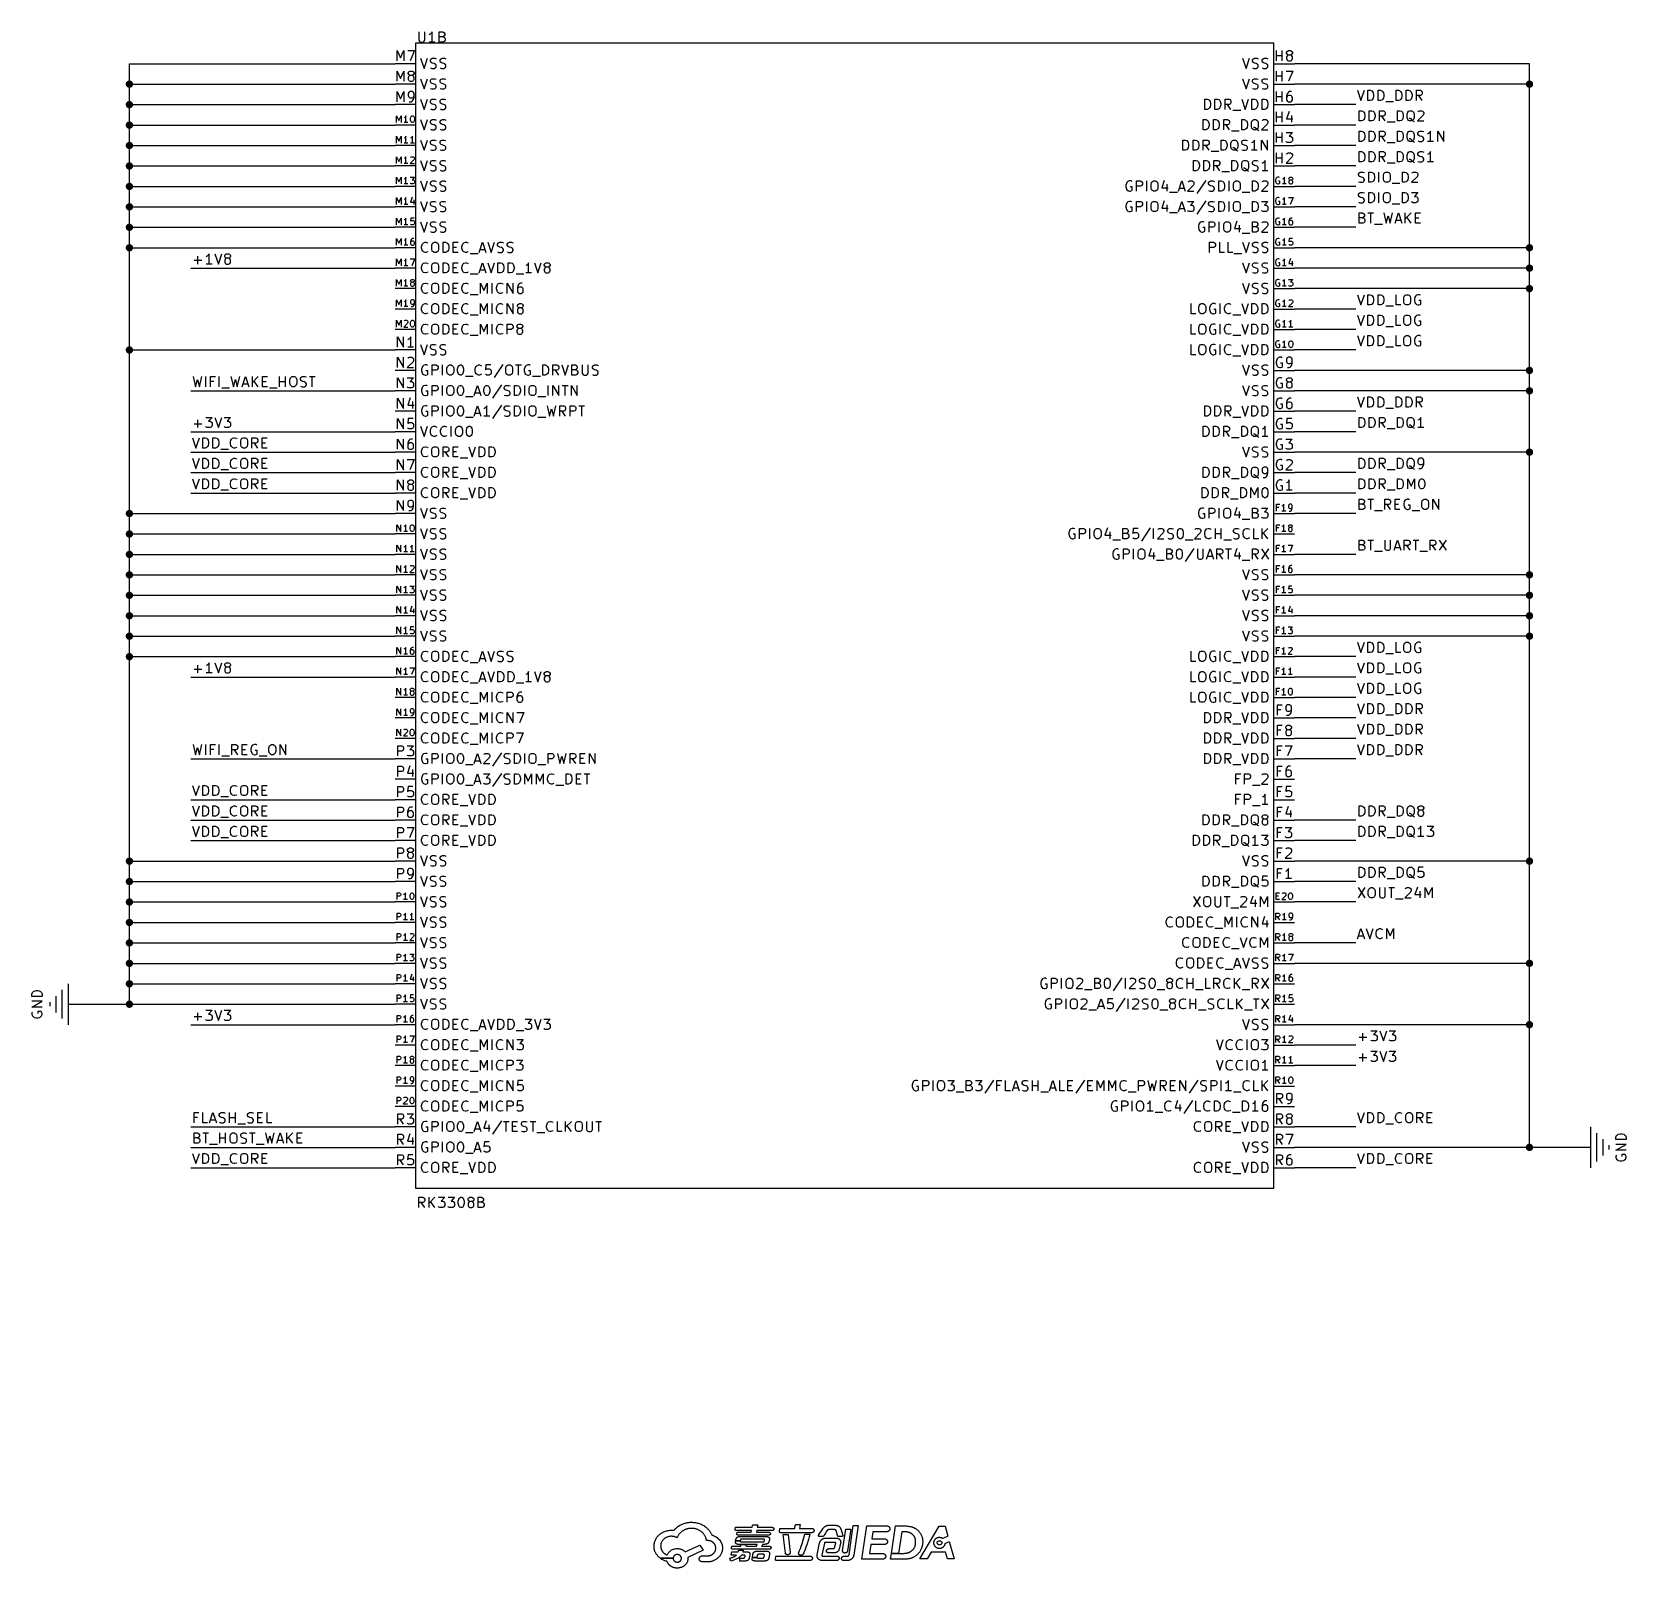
# Model space of a CAD drawing. Header units: millimetres. Extents: x 3 to 201, y -195 to -4.
import ezdxf

# ---------------------------------------------------------------- set-up
doc = ezdxf.new("R2010")
doc.units = ezdxf.units.MM
for name, color, linetype in [('BLUETHIRTYONE', 171, 'CONTINUOUS'), ('GREENSIXTYFIVE', 129, 'CONTINUOUS'), ('LIGHTGREEN', 92, 'CONTINUOUS'), ('LIGHTRED', 12, 'CONTINUOUS'), ('RED', 14, 'CONTINUOUS'), ('REDSIX', 19, 'CONTINUOUS')]:
    doc.layers.add(name, color=color, linetype=linetype)

msp = doc.modelspace()

# ---------------------------------------------------------------- linework, layer by layer
at = {"layer": 'BLUETHIRTYONE', "linetype": 'CONTINUOUS'}
for p, q in [((81.2279, -190.2506), (81.3119, -190.1905)), ((81.3119, -190.1905), (81.3986, -190.1346)), ((81.3986, -190.1346), (81.4879, -190.0828)), ((81.4879, -190.0828), (81.5797, -190.0353)), ((81.5797, -190.0353), (81.6739, -189.9921)), ((81.6739, -189.9921), (81.7702, -189.9531)), ((81.7702, -189.9531), (81.8686, -189.9186)), ((81.8686, -189.9186), (81.9688, -189.8885)), ((81.9688, -189.8885), (82.0708, -189.8629)), ((82.0708, -189.8629), (82.1744, -189.8418)), ((82.1744, -189.8418), (82.2793, -189.8253)), ((82.2793, -189.8253), (82.3856, -189.8134)), ((82.3856, -189.8134), (82.493, -189.8063)), ((82.493, -189.8063), (82.6014, -189.8039)), ((82.6014, -189.8039), (82.6404, -189.8042)), ((82.6404, -189.8042), (82.6793, -189.805)), ((82.6793, -189.805), (82.7181, -189.8064)), ((82.7181, -189.8064), (82.7567, -189.8084)), ((82.7567, -189.8084), (82.7952, -189.811)), ((82.7952, -189.811), (82.8336, -189.8143)), ((82.8336, -189.8143), (82.872, -189.8183)), ((82.872, -189.8183), (82.9104, -189.8229)), ((82.9104, -189.8229), (82.9413, -189.7854)), ((82.9413, -189.7854), (82.973, -189.7485)), ((82.973, -189.7485), (83.0055, -189.7122)), ((83.0055, -189.7122), (83.0387, -189.6764)), ((83.0387, -189.6764), (83.0727, -189.6411)), ((83.0727, -189.6411), (83.1074, -189.6065)), ((83.1074, -189.6065), (83.1429, -189.5724)), ((83.1429, -189.5724), (83.1792, -189.5389)), ((83.1792, -189.5389), (83.2161, -189.506)), ((83.2161, -189.506), (83.2538, -189.4737)), ((83.2538, -189.4737), (83.2923, -189.4421)), ((83.2923, -189.4421), (83.3314, -189.4111)), ((83.3314, -189.4111), (83.3712, -189.3807)), ((83.3712, -189.3807), (83.4118, -189.3509)), ((83.4118, -189.3509), (83.453, -189.3218)), ((83.453, -189.3218), (83.4949, -189.2934)), ((83.4949, -189.2934), (83.5836, -189.2367)), ((83.5836, -189.2367), (83.6742, -189.1835)), ((83.6638, -190.1699), (83.6178, -190.2206)), ((83.7118, -190.1208), (83.6638, -190.1699)), ((83.6742, -189.1835), (83.7667, -189.1338)), ((83.7619, -190.0734), (83.7118, -190.1208)), ((83.814, -190.0279), (83.7619, -190.0734)), ((83.7667, -189.1338), (83.8608, -189.0876)), ((83.8679, -189.9841), (83.814, -190.0279)), ((83.8608, -189.0876), (83.9567, -189.0449)), ((83.9236, -189.9423), (83.8679, -189.9841)), ((83.9811, -189.9024), (83.9236, -189.9423)), ((83.9567, -189.0449), (84.0542, -189.0058)), ((84.0403, -189.8644), (83.9811, -189.9024)), ((84.1012, -189.8286), (84.0403, -189.8644)), ((84.0542, -189.0058), (84.1532, -188.9703)), ((84.1637, -189.7948), (84.1012, -189.8286)), ((84.1532, -188.9703), (84.2536, -188.9384)), ((84.2276, -189.7632), (84.1637, -189.7948)), ((84.2931, -189.7338), (84.2276, -189.7632)), ((84.2536, -188.9384), (84.3553, -188.9102)), ((84.3599, -189.7067), (84.2931, -189.7338)), ((84.3553, -188.9102), (84.4583, -188.8856)), ((84.4281, -189.6819), (84.3599, -189.7067)), ((84.4975, -189.6595), (84.4281, -189.6819)), ((84.4583, -188.8856), (84.5625, -188.8648)), ((84.5682, -189.6395), (84.4975, -189.6595)), ((84.5625, -188.8648), (84.6678, -188.8476)), ((84.6401, -189.622), (84.5682, -189.6395)), ((84.713, -189.6071), (84.6401, -189.622)), ((84.6678, -188.8476), (84.7741, -188.8343)), ((84.787, -189.5947), (84.713, -189.6071)), ((84.7741, -188.8343), (84.8814, -188.8247)), ((84.8619, -189.585), (84.787, -189.5947)), ((84.9378, -189.578), (84.8619, -189.585)), ((84.8814, -188.8247), (84.9895, -188.8189)), ((85.0145, -189.5738), (84.9378, -189.578)), ((84.9895, -188.8189), (85.0983, -188.817)), ((85.0921, -189.5724), (85.0145, -189.5738)), ((85.1822, -189.5743), (85.0921, -189.5724)), ((85.0983, -188.817), (85.224, -188.8196)), ((85.2712, -189.58), (85.1822, -189.5743)), ((85.224, -188.8196), (85.3488, -188.8274)), ((85.359, -189.5894), (85.2712, -189.58)), ((85.3488, -188.8274), (85.4726, -188.8403)), ((85.4456, -189.6025), (85.359, -189.5894)), ((85.5308, -189.6191), (85.4456, -189.6025)), ((85.4726, -188.8403), (85.5952, -188.8583)), ((85.6145, -189.6391), (85.5308, -189.6191)), ((85.5952, -188.8583), (85.7165, -188.8814)), ((85.6966, -189.6625), (85.6145, -189.6391)), ((85.7771, -189.6892), (85.6966, -189.6625)), ((85.7165, -188.8814), (85.8362, -188.9094)), ((85.8558, -189.7191), (85.7771, -189.6892)), ((85.8362, -188.9094), (85.9542, -188.9422)), ((85.9327, -189.752), (85.8558, -189.7191)), ((86.0076, -189.788), (85.9327, -189.752)), ((85.9542, -188.9422), (86.0704, -188.98)), ((86.0805, -189.827), (86.0076, -189.788)), ((86.0704, -188.98), (86.1846, -189.0225)), ((86.1513, -189.8688), (86.0805, -189.827)), ((86.2198, -189.9133), (86.1513, -189.8688)), ((86.1846, -189.0225), (86.2965, -189.0697)), ((86.2859, -189.9605), (86.2198, -189.9133)), ((86.3496, -190.0103), (86.2859, -189.9605)), ((86.2965, -189.0697), (86.4061, -189.1216)), ((86.4109, -190.0626), (86.3496, -190.0103)), ((86.4061, -189.1216), (86.5131, -189.1781)), ((86.4694, -190.1173), (86.4109, -190.0626)), ((86.5253, -190.1744), (86.4694, -190.1173)), ((86.5131, -189.1781), (86.6174, -189.2391)), ((86.5784, -190.2337), (86.5253, -190.1744)), ((86.6174, -189.2391), (86.7189, -189.3047)), ((86.7189, -189.3047), (86.8173, -189.3746)), ((86.8173, -189.3746), (86.9126, -189.449)), ((86.9126, -189.449), (86.9727, -189.4992)), ((86.9727, -189.4992), (87.0308, -189.551)), ((87.0308, -189.551), (87.0871, -189.6043)), ((87.0871, -189.6043), (87.1414, -189.6591)), ((87.1414, -189.6591), (87.1937, -189.7152)), ((87.1937, -189.7152), (87.244, -189.7726)), ((87.244, -189.7726), (87.2924, -189.8313)), ((87.2924, -189.8313), (87.3387, -189.8912)), ((87.3387, -189.8912), (87.383, -189.9523)), ((87.383, -189.9523), (87.4252, -190.0144)), ((87.4252, -190.0144), (87.4654, -190.0777)), ((87.4654, -190.0777), (87.5035, -190.1419)), ((87.5035, -190.1419), (87.5396, -190.207)), ((90.5139, -189.7359), (90.5142, -189.73)), ((90.5142, -189.7417), (90.5139, -189.7359)), ((90.5142, -189.73), (90.5148, -189.7242)), ((90.5148, -189.7476), (90.5142, -189.7417)), ((90.5148, -189.7242), (90.516, -189.7185)), ((90.5159, -189.7535), (90.5148, -189.7476)), ((90.5173, -189.7594), (90.5159, -189.7535)), ((90.516, -189.7185), (90.5702, -189.4395)), ((90.5192, -189.7652), (90.5173, -189.7594)), ((90.5214, -189.771), (90.5192, -189.7652)), ((90.524, -189.7768), (90.5214, -189.771)), ((90.527, -189.7824), (90.524, -189.7768)), ((90.5302, -189.788), (90.527, -189.7824)), ((90.5339, -189.7935), (90.5302, -189.788)), ((90.5378, -189.7988), (90.5339, -189.7935)), ((90.542, -189.8041), (90.5378, -189.7988)), ((90.5465, -189.8091), (90.542, -189.8041)), ((90.5513, -189.814), (90.5465, -189.8091)), ((90.5563, -189.8187), (90.5513, -189.814)), ((90.5616, -189.8232), (90.5563, -189.8187)), ((90.5672, -189.8276), (90.5616, -189.8232)), ((90.5729, -189.8316), (90.5672, -189.8276)), ((90.5702, -189.4395), (92.6287, -189.4395)), ((90.5789, -189.8355), (90.5729, -189.8316)), ((90.5851, -189.839), (90.5789, -189.8355)), ((90.5914, -189.8423), (90.5851, -189.839)), ((90.598, -189.8453), (90.5914, -189.8423)), ((90.6046, -189.8481), (90.598, -189.8453)), ((90.6115, -189.8504), (90.6046, -189.8481)), ((90.6185, -189.8525), (90.6115, -189.8504)), ((90.6256, -189.8542), (90.6185, -189.8525)), ((90.6328, -189.8555), (90.6256, -189.8542)), ((90.6401, -189.8565), (90.6328, -189.8555)), ((90.6475, -189.857), (90.6401, -189.8565)), ((92.5599, -189.857), (90.6475, -189.857)), ((90.7414, -190.2822), (90.7811, -190.0639)), ((90.7811, -190.0639), (92.5202, -190.0639)), ((92.5202, -190.0639), (92.5599, -189.857)), ((92.6287, -189.4395), (92.6559, -189.2459)), ((92.6559, -189.2459), (92.6572, -189.2403)), ((92.6572, -189.2403), (92.6587, -189.2348)), ((92.6587, -189.2348), (92.6605, -189.2295)), ((92.6605, -189.2295), (92.6625, -189.2243)), ((92.6625, -189.2243), (92.6647, -189.2193)), ((92.6647, -189.2193), (92.6671, -189.2144)), ((92.6671, -189.2144), (92.6697, -189.2097)), ((92.6697, -189.2097), (92.6725, -189.2052)), ((92.6725, -189.2052), (92.6754, -189.2008)), ((92.6754, -189.2008), (92.6786, -189.1965)), ((92.6786, -189.1965), (92.6819, -189.1925)), ((92.6819, -189.1925), (92.6854, -189.1886)), ((92.6854, -189.1886), (92.689, -189.1849)), ((92.689, -189.1849), (92.6928, -189.1813)), ((92.6928, -189.1813), (92.6967, -189.1779)), ((92.6967, -189.1779), (92.7008, -189.1747)), ((92.7008, -189.1747), (92.7049, -189.1717)), ((92.7049, -189.1717), (92.7092, -189.1689)), ((92.7092, -189.1689), (92.7136, -189.1662)), ((92.7136, -189.1662), (92.7181, -189.1637)), ((92.7181, -189.1637), (92.7227, -189.1614)), ((92.7227, -189.1614), (92.7274, -189.1593)), ((92.7274, -189.1593), (92.7321, -189.1574)), ((92.7321, -189.1574), (92.7369, -189.1557)), ((92.7369, -189.1557), (92.7418, -189.1542)), ((92.7418, -189.1542), (92.7467, -189.1528)), ((92.7467, -189.1528), (92.7517, -189.1517)), ((92.7517, -189.1517), (92.7567, -189.1508)), ((92.7567, -189.1508), (92.7617, -189.1501)), ((92.7617, -189.1501), (92.7668, -189.1495)), ((92.7668, -189.1495), (92.7719, -189.1492)), ((92.7719, -189.1492), (92.777, -189.1491)), ((92.777, -189.1491), (93.324, -189.1491)), ((93.2154, -189.8551), (93.1757, -190.062)), ((93.1757, -190.062), (94.7144, -190.062)), ((95.1152, -189.8551), (93.2154, -189.8551)), ((93.324, -189.1491), (93.2697, -189.4414)), ((93.2697, -189.4414), (95.1152, -189.4414)), ((94.7144, -190.062), (94.7257, -190.0623)), ((94.7257, -190.0623), (94.7367, -190.0631)), ((94.7367, -190.0631), (94.7476, -190.0645)), ((94.7476, -190.0645), (94.7583, -190.0664)), ((94.7583, -190.0664), (94.7687, -190.0688)), ((94.7687, -190.0688), (94.7788, -190.0717)), ((94.7788, -190.0717), (94.7887, -190.075)), ((94.7887, -190.075), (94.7984, -190.0789)), ((94.7984, -190.0789), (94.8077, -190.0831)), ((94.8077, -190.0831), (94.8167, -190.0878)), ((94.8167, -190.0878), (94.8253, -190.0929)), ((94.8253, -190.0929), (94.8337, -190.0985)), ((94.8337, -190.0985), (94.8416, -190.1043)), ((94.8416, -190.1043), (94.8492, -190.1106)), ((94.8492, -190.1106), (94.8564, -190.1172)), ((94.8564, -190.1172), (94.8631, -190.1242)), ((94.8631, -190.1242), (94.8695, -190.1315)), ((94.8695, -190.1315), (94.8754, -190.139)), ((94.8754, -190.139), (94.8808, -190.1469)), ((94.8808, -190.1469), (94.8858, -190.1551)), ((94.8858, -190.1551), (94.8902, -190.1635)), ((94.8902, -190.1635), (94.8942, -190.1721)), ((94.8942, -190.1721), (94.8976, -190.181)), ((94.8976, -190.181), (94.9005, -190.1901)), ((94.9005, -190.1901), (94.9029, -190.1994)), ((95.1152, -189.4414), (95.1277, -189.4417)), ((95.1265, -189.8549), (95.1152, -189.8551)), ((95.1376, -189.8543), (95.1265, -189.8549)), ((95.1277, -189.4417), (95.1399, -189.4427)), ((95.1485, -189.8532), (95.1376, -189.8543)), ((95.1399, -189.4427), (95.152, -189.4442)), ((95.1593, -189.8518), (95.1485, -189.8532)), ((95.152, -189.4442), (95.1639, -189.4464)), ((95.1698, -189.8499), (95.1593, -189.8518)), ((95.1639, -189.4464), (95.1755, -189.4491)), ((95.1801, -189.8477), (95.1698, -189.8499)), ((95.1755, -189.4491), (95.1869, -189.4524)), ((95.1902, -189.8451), (95.1801, -189.8477)), ((95.1869, -189.4524), (95.1981, -189.4563)), ((95.2001, -189.8421), (95.1902, -189.8451)), ((95.1981, -189.4563), (95.2089, -189.4607)), ((95.2098, -189.8387), (95.2001, -189.8421)), ((95.2089, -189.4607), (95.2195, -189.4656)), ((95.2191, -189.835), (95.2098, -189.8387)), ((95.2283, -189.831), (95.2191, -189.835)), ((95.2195, -189.4656), (95.2297, -189.471)), ((95.2371, -189.8266), (95.2283, -189.831)), ((95.2297, -189.471), (95.2397, -189.4769)), ((95.2457, -189.8219), (95.2371, -189.8266)), ((95.2397, -189.4769), (95.2493, -189.4832)), ((95.254, -189.8169), (95.2457, -189.8219)), ((95.2493, -189.4832), (95.2585, -189.49)), ((95.262, -189.8116), (95.254, -189.8169)), ((95.2585, -189.49), (95.2673, -189.4973)), ((95.2697, -189.806), (95.262, -189.8116)), ((95.2673, -189.4973), (95.2758, -189.505)), ((95.2771, -189.8002), (95.2697, -189.806)), ((95.2758, -189.505), (95.2838, -189.513)), ((95.2841, -189.794), (95.2771, -189.8002)), ((95.2838, -189.513), (95.2914, -189.5215)), ((95.2909, -189.7876), (95.2841, -189.794)), ((95.2972, -189.7809), (95.2909, -189.7876)), ((95.2914, -189.5215), (95.2986, -189.5303)), ((95.3032, -189.774), (95.2972, -189.7809)), ((95.2986, -189.5303), (95.3053, -189.5395)), ((95.3089, -189.7668), (95.3032, -189.774)), ((95.3053, -189.5395), (95.3115, -189.5491)), ((95.3141, -189.7595), (95.3089, -189.7668)), ((95.3115, -189.5491), (95.3173, -189.5589)), ((95.319, -189.7519), (95.3141, -189.7595)), ((95.3173, -189.5589), (95.3225, -189.5691)), ((95.3235, -189.744), (95.319, -189.7519)), ((95.3225, -189.5691), (95.3272, -189.5796)), ((95.3275, -189.736), (95.3235, -189.744)), ((95.3272, -189.5796), (95.3313, -189.5903)), ((95.3312, -189.7278), (95.3275, -189.736)), ((95.3344, -189.7195), (95.3312, -189.7278)), ((95.3313, -189.5903), (95.3349, -189.6013)), ((95.3372, -189.7109), (95.3344, -189.7195)), ((95.3349, -189.6013), (95.3379, -189.6126)), ((95.3395, -189.7022), (95.3372, -189.7109)), ((95.3379, -189.6126), (95.3403, -189.6241)), ((95.3414, -189.6933), (95.3395, -189.7022)), ((95.3403, -189.6241), (95.3421, -189.6358)), ((95.3428, -189.6843), (95.3414, -189.6933)), ((95.3421, -189.6358), (95.3433, -189.6476)), ((95.3436, -189.6719), (95.3428, -189.6843)), ((95.3433, -189.6476), (95.3438, -189.6597)), ((95.3438, -189.6597), (95.3436, -189.6719)), ((96.0317, -189.9899), (96.0318, -189.9831)), ((96.0319, -189.9963), (96.0317, -189.9899)), ((96.0318, -189.9799), (96.032, -189.9769)), ((96.0318, -189.9831), (96.0318, -189.9799)), ((96.0324, -190.0026), (96.0319, -189.9963)), ((96.032, -189.9769), (96.0322, -189.9739)), ((96.0322, -189.9739), (96.0324, -189.9724)), ((96.0324, -189.9724), (96.0326, -189.971)), ((96.0333, -190.0088), (96.0324, -190.0026)), ((96.0326, -189.971), (96.0329, -189.9695)), ((96.0329, -189.9695), (96.0331, -189.9681)), ((96.0331, -189.9681), (96.0335, -189.9667)), ((96.0345, -190.0149), (96.0333, -190.0088)), ((96.0335, -189.9667), (96.0338, -189.9652)), ((96.0338, -189.9652), (96.0735, -189.5762)), ((96.036, -190.0209), (96.0345, -190.0149)), ((96.0378, -190.0268), (96.036, -190.0209)), ((96.04, -190.0326), (96.0378, -190.0268)), ((96.0424, -190.0383), (96.04, -190.0326)), ((96.0451, -190.0439), (96.0424, -190.0383)), ((96.0481, -190.0493), (96.0451, -190.0439)), ((96.0514, -190.0546), (96.0481, -190.0493)), ((96.055, -190.0597), (96.0514, -190.0546)), ((96.0588, -190.0646), (96.055, -190.0597)), ((96.0628, -190.0694), (96.0588, -190.0646)), ((96.0671, -190.074), (96.0628, -190.0694)), ((96.0717, -190.0784), (96.0671, -190.074)), ((96.0764, -190.0826), (96.0717, -190.0784)), ((96.0735, -189.5762), (97.919, -189.5743)), ((96.0814, -190.0866), (96.0764, -190.0826)), ((96.0866, -190.0904), (96.0814, -190.0866)), ((96.092, -190.094), (96.0866, -190.0904)), ((96.0976, -190.0974), (96.092, -190.094)), ((96.1033, -190.1005), (96.0976, -190.0974)), ((96.1093, -190.1034), (96.1033, -190.1005)), ((96.1154, -190.106), (96.1093, -190.1034)), ((96.1217, -190.1084), (96.1154, -190.106)), ((96.1281, -190.1105), (96.1217, -190.1084)), ((96.1347, -190.1123), (96.1281, -190.1105)), ((96.1414, -190.1139), (96.1347, -190.1123)), ((96.1483, -190.1151), (96.1414, -190.1139)), ((96.1553, -190.1161), (96.1483, -190.1151)), ((96.1623, -190.1167), (96.1553, -190.1161)), ((96.1695, -190.1171), (96.1623, -190.1167)), ((96.1695, -190.119), (96.1695, -190.1171)), ((100.0068, -190.119), (96.1695, -190.119)), ((97.919, -189.5743), (97.9879, -189.208)), ((97.9879, -189.208), (97.9889, -189.202)), ((97.9889, -189.202), (97.9901, -189.1961)), ((97.9901, -189.1961), (97.9916, -189.1903)), ((97.9916, -189.1903), (97.9933, -189.1846)), ((97.9933, -189.1846), (97.9954, -189.1791)), ((97.9954, -189.1791), (97.9977, -189.1737)), ((97.9977, -189.1737), (98.0002, -189.1684)), ((98.0002, -189.1684), (98.003, -189.1632)), ((98.003, -189.1632), (98.006, -189.1582)), ((98.006, -189.1582), (98.0092, -189.1534)), ((98.0092, -189.1534), (98.0127, -189.1487)), ((98.0127, -189.1487), (98.0164, -189.1442)), ((98.0164, -189.1442), (98.0203, -189.1398)), ((98.0203, -189.1398), (98.0243, -189.1356)), ((98.0243, -189.1356), (98.0286, -189.1316)), ((98.0286, -189.1316), (98.0331, -189.1278)), ((98.0331, -189.1278), (98.0377, -189.1241)), ((98.0377, -189.1241), (98.0425, -189.1207)), ((98.0425, -189.1207), (98.0475, -189.1174)), ((98.0475, -189.1174), (98.0526, -189.1144)), ((98.0526, -189.1144), (98.0579, -189.1116)), ((98.0579, -189.1116), (98.0633, -189.1089)), ((98.0633, -189.1089), (98.0689, -189.1066)), ((98.0689, -189.1066), (98.0745, -189.1044)), ((98.0745, -189.1044), (98.0803, -189.1025)), ((98.0803, -189.1025), (98.0862, -189.1008)), ((98.0862, -189.1008), (98.0923, -189.0993)), ((98.0923, -189.0993), (98.0984, -189.0981)), ((98.0984, -189.0981), (98.1046, -189.0972)), ((98.1046, -189.0972), (98.1109, -189.0965)), ((98.1109, -189.0965), (98.1172, -189.0961)), ((98.1172, -189.0961), (98.1236, -189.096)), ((98.1236, -189.096), (98.132, -189.096)), ((98.132, -189.096), (98.6059, -189.096)), ((98.6059, -189.096), (98.5266, -189.5743)), ((98.5266, -189.5743), (100.0402, -189.5743)), ((100.0216, -190.1187), (100.0068, -190.119)), ((100.0362, -190.1177), (100.0216, -190.1187)), ((100.0507, -190.1162), (100.0362, -190.1177)), ((100.0402, -189.5743), (100.0561, -189.5746)), ((100.0649, -190.1141), (100.0507, -190.1162)), ((100.0561, -189.5746), (100.0718, -189.5757)), ((100.079, -190.1115), (100.0649, -190.1141)), ((100.0718, -189.5757), (100.0873, -189.5774)), ((100.0928, -190.1082), (100.079, -190.1115)), ((100.0873, -189.5774), (100.1025, -189.5799)), ((100.1064, -190.1045), (100.0928, -190.1082)), ((100.1025, -189.5799), (100.1175, -189.5831)), ((100.1197, -190.1002), (100.1064, -190.1045)), ((100.1175, -189.5831), (100.1321, -189.587)), ((100.1327, -190.0953), (100.1197, -190.1002)), ((100.1321, -189.587), (100.1463, -189.5915)), ((100.1455, -190.09), (100.1327, -190.0953)), ((100.158, -190.0842), (100.1455, -190.09)), ((100.1463, -189.5915), (100.1602, -189.5968)), ((100.1701, -190.0779), (100.158, -190.0842)), ((100.1602, -189.5968), (100.1737, -189.6027)), ((100.1819, -190.0712), (100.1701, -190.0779)), ((100.1737, -189.6027), (100.1868, -189.6094)), ((100.1933, -190.064), (100.1819, -190.0712)), ((100.1868, -189.6094), (100.1994, -189.6167)), ((100.2043, -190.0563), (100.1933, -190.064)), ((100.1994, -189.6167), (100.2116, -189.6247)), ((100.215, -190.0483), (100.2043, -190.0563)), ((100.2116, -189.6247), (100.2233, -189.6334)), ((100.2253, -190.0398), (100.215, -190.0483)), ((100.2233, -189.6334), (100.2345, -189.6427)), ((100.2351, -190.0309), (100.2253, -190.0398)), ((100.2345, -189.6427), (100.2451, -189.6528)), ((100.2445, -190.0216), (100.2351, -190.0309)), ((100.2535, -190.012), (100.2445, -190.0216)), ((100.2451, -189.6528), (100.2552, -189.6635)), ((100.262, -190.002), (100.2535, -190.012)), ((100.2552, -189.6635), (100.2647, -189.674)), ((100.27, -189.9917), (100.262, -190.002)), ((100.2647, -189.674), (100.2734, -189.6849)), ((100.2775, -189.981), (100.27, -189.9917)), ((100.2734, -189.6849), (100.2815, -189.6961)), ((100.2845, -189.97), (100.2775, -189.981)), ((100.2815, -189.6961), (100.2888, -189.7078)), ((100.291, -189.9587), (100.2845, -189.97)), ((100.2888, -189.7078), (100.2954, -189.7197)), ((100.2969, -189.9472), (100.291, -189.9587)), ((100.2954, -189.7197), (100.3014, -189.732)), ((100.3022, -189.9353), (100.2969, -189.9472)), ((100.3014, -189.732), (100.3066, -189.7446)), ((100.307, -189.9232), (100.3022, -189.9353)), ((100.3066, -189.7446), (100.3111, -189.7574)), ((100.3112, -189.9108), (100.307, -189.9232)), ((100.3111, -189.7574), (100.3148, -189.7705)), ((100.3147, -189.8981), (100.3112, -189.9108)), ((100.3176, -189.8853), (100.3147, -189.8981)), ((100.3148, -189.7705), (100.3178, -189.7839)), ((100.3199, -189.8722), (100.3176, -189.8853)), ((100.3178, -189.7839), (100.3201, -189.7975)), ((100.3215, -189.8539), (100.3199, -189.8684)), ((100.3199, -189.8684), (100.3199, -189.8722)), ((100.3201, -189.7975), (100.3216, -189.8113)), ((100.3223, -189.8395), (100.3215, -189.8539)), ((100.3216, -189.8113), (100.3223, -189.8253)), ((100.3223, -189.8253), (100.3223, -189.8395)), ((100.8857, -190.4226), (101.416, -189.6179)), ((101.416, -189.6179), (101.4327, -189.5923)), ((101.4327, -189.5923), (101.4499, -189.5674)), ((101.4499, -189.5674), (101.4677, -189.5432)), ((101.4677, -189.5432), (101.486, -189.5197)), ((101.486, -189.5197), (101.5049, -189.497)), ((101.5049, -189.497), (101.5242, -189.4749)), ((101.5242, -189.4749), (101.5441, -189.4537)), ((101.5441, -189.4537), (101.5645, -189.4331)), ((101.7435, -190.1536), (101.56, -190.4378)), ((101.5645, -189.4331), (101.5854, -189.4133)), ((101.5854, -189.4133), (101.6068, -189.3942)), ((101.6068, -189.3942), (101.6287, -189.3758)), ((101.6287, -189.3758), (101.6511, -189.3582)), ((101.6511, -189.3582), (101.6741, -189.3414)), ((101.6741, -189.3414), (101.6975, -189.3252)), ((101.6975, -189.3252), (101.7214, -189.3099)), ((101.7214, -189.3099), (101.7458, -189.2953)), ((101.8375, -190.0102), (101.7435, -190.1536)), ((101.7458, -189.2953), (101.7694, -189.2825)), ((101.7694, -189.2825), (101.7938, -189.2705)), ((101.7938, -189.2705), (101.8191, -189.2594)), ((101.8191, -189.2594), (101.8452, -189.249)), ((101.9254, -189.8779), (101.8375, -190.0102)), ((101.8452, -189.249), (101.8721, -189.2395)), ((101.8721, -189.2395), (101.8999, -189.2308)), ((101.8999, -189.2308), (101.9286, -189.2229)), ((101.9275, -189.8741), (101.9254, -189.8779)), ((101.9331, -189.8657), (101.9275, -189.8741)), ((101.9286, -189.2229), (101.958, -189.2158)), ((101.9389, -189.8573), (101.9331, -189.8657)), ((101.945, -189.8492), (101.9389, -189.8573)), ((101.9513, -189.8412), (101.945, -189.8492)), ((101.9577, -189.8334), (101.9513, -189.8412)), ((101.9644, -189.8258), (101.9577, -189.8334)), ((101.958, -189.2158), (101.9883, -189.2095)), ((101.9713, -189.8184), (101.9644, -189.8258)), ((101.9784, -189.8113), (101.9713, -189.8184)), ((101.9856, -189.8044), (101.9784, -189.8113)), ((101.993, -189.7977), (101.9856, -189.8044)), ((101.9883, -189.2095), (102.0193, -189.2041)), ((102.0005, -189.7913), (101.993, -189.7977)), ((102.0082, -189.7852), (102.0005, -189.7913)), ((102.016, -189.7795), (102.0082, -189.7852)), ((102.024, -189.774), (102.016, -189.7795)), ((102.0193, -189.2041), (102.0511, -189.1995)), ((102.032, -189.7688), (102.024, -189.774)), ((102.0402, -189.764), (102.032, -189.7688)), ((102.0467, -189.7606), (102.0402, -189.764)), ((102.0536, -189.7574), (102.0467, -189.7606)), ((102.0511, -189.1995), (102.0838, -189.1957)), ((102.0609, -189.7544), (102.0536, -189.7574)), ((102.0687, -189.7516), (102.0609, -189.7544)), ((102.0768, -189.749), (102.0687, -189.7516)), ((102.0853, -189.7467), (102.0768, -189.749)), ((102.0838, -189.1957), (102.1172, -189.1928)), ((102.0941, -189.7446), (102.0853, -189.7467)), ((102.1034, -189.7427), (102.0941, -189.7446)), ((102.1129, -189.741), (102.1034, -189.7427)), ((102.1228, -189.7396), (102.1129, -189.741)), ((102.1172, -189.1928), (102.1513, -189.1907)), ((102.133, -189.7384), (102.1228, -189.7396)), ((102.1436, -189.7374), (102.133, -189.7384)), ((102.1544, -189.7366), (102.1436, -189.7374)), ((102.1513, -189.1907), (102.1862, -189.1894)), ((102.1655, -189.736), (102.1544, -189.7366)), ((102.1768, -189.7357), (102.1655, -189.736)), ((102.1884, -189.7356), (102.1768, -189.7357)), ((102.1862, -189.1894), (102.2218, -189.189)), ((102.869, -189.7356), (102.1884, -189.7356)), ((102.2218, -189.189), (102.9024, -189.189)), ((102.8896, -189.7359), (102.869, -189.7356)), ((102.8994, -189.7364), (102.8896, -189.7359)), ((102.9088, -189.737), (102.8994, -189.7364)), ((102.9024, -189.189), (102.9395, -189.1894)), ((102.9179, -189.7377), (102.9088, -189.737)), ((102.9266, -189.7387), (102.9179, -189.7377)), ((102.935, -189.7398), (102.9266, -189.7387)), ((102.9429, -189.741), (102.935, -189.7398)), ((102.9395, -189.1894), (102.9755, -189.1907)), ((102.9504, -189.7424), (102.9429, -189.741)), ((102.9575, -189.744), (102.9504, -189.7424)), ((102.9641, -189.7457), (102.9575, -189.744)), ((102.9703, -189.7476), (102.9641, -189.7457)), ((102.976, -189.7496), (102.9703, -189.7476)), ((102.9755, -189.1907), (103.0104, -189.1928)), ((102.9812, -189.7517), (102.976, -189.7496)), ((102.9859, -189.754), (102.9812, -189.7517)), ((102.9901, -189.7565), (102.9859, -189.754)), ((102.9956, -189.7605), (102.9901, -189.7565)), ((103.0009, -189.7648), (102.9956, -189.7605)), ((103.0061, -189.7693), (103.0009, -189.7648)), ((103.0111, -189.7741), (103.0061, -189.7693)), ((103.0104, -189.1928), (103.0443, -189.1957)), ((103.016, -189.7791), (103.0111, -189.7741)), ((103.0208, -189.7843), (103.016, -189.7791)), ((103.0254, -189.7898), (103.0208, -189.7843)), ((103.0298, -189.7954), (103.0254, -189.7898)), ((103.034, -189.8011), (103.0298, -189.7954)), ((103.038, -189.8071), (103.034, -189.8011)), ((103.0418, -189.8132), (103.038, -189.8071)), ((103.0453, -189.8194), (103.0418, -189.8132)), ((103.0443, -189.1957), (103.0772, -189.1994)), ((103.0486, -189.8258), (103.0453, -189.8194)), ((103.0517, -189.8323), (103.0486, -189.8258)), ((103.0544, -189.8389), (103.0517, -189.8323)), ((103.0569, -189.8457), (103.0544, -189.8389)), ((103.297, -190.6048), (103.0569, -189.8457)), ((103.0772, -189.1994), (103.1091, -189.204)), ((103.1091, -189.204), (103.14, -189.2094)), ((103.14, -189.2094), (103.1699, -189.2155)), ((103.1699, -189.2155), (103.1989, -189.2225)), ((103.1989, -189.2225), (103.227, -189.2303)), ((103.227, -189.2303), (103.2541, -189.2389)), ((103.2541, -189.2389), (103.2803, -189.2482)), ((103.2803, -189.2482), (103.3056, -189.2584)), ((103.3056, -189.2584), (103.3301, -189.2693)), ((103.3301, -189.2693), (103.3536, -189.2809)), ((103.3536, -189.2809), (103.3764, -189.2934)), ((103.3764, -189.2934), (103.3868, -189.301)), ((103.3868, -189.301), (103.4058, -189.315)), ((103.4058, -189.315), (103.4243, -189.3301)), ((103.4243, -189.3301), (103.4423, -189.3463)), ((103.4423, -189.3463), (103.46, -189.3634)), ((103.46, -189.3634), (103.4771, -189.3816)), ((103.4771, -189.3816), (103.4938, -189.4008)), ((103.4938, -189.4008), (103.5101, -189.421)), ((103.5101, -189.421), (103.5259, -189.4421)), ((103.5259, -189.4421), (103.5412, -189.4642)), ((103.5412, -189.4642), (103.5561, -189.4872)), ((103.5561, -189.4872), (103.5705, -189.5112)), ((103.5705, -189.5112), (103.5844, -189.5361)), ((103.5844, -189.5361), (103.5978, -189.5619)), ((103.5978, -189.5619), (103.6108, -189.5885)), ((103.6108, -189.5885), (103.6233, -189.6161)), ((103.6233, -189.6161), (103.6352, -189.6445)), ((103.6352, -189.6445), (103.6373, -189.6483)), ((103.6373, -189.6483), (103.8899, -190.4454)), ((103.8691, -192.349), (104.2887, -189.6616)), ((104.2887, -189.6616), (104.8983, -189.6616)), ((104.8983, -189.6616), (104.4745, -192.387)), ((104.6666, -192.8558), (105.1822, -189.2231)), ((105.1822, -189.2231), (105.7856, -189.2231)), ((105.7856, -189.2231), (105.2616, -192.8975)), ((106.2512, -193.4176), (106.8775, -189.2554)), ((106.8775, -189.2554), (109.3473, -189.2554)), ((107.6374, -189.9994), (107.5059, -190.8629)), ((109.3493, -189.9975), (107.6374, -189.9994)), ((109.3473, -189.2554), (109.3681, -189.2559)), ((109.3702, -189.997), (109.3493, -189.9975)), ((109.3681, -189.2559), (109.3886, -189.2573)), ((109.3907, -189.9956), (109.3702, -189.997)), ((109.3886, -189.2573), (109.4089, -189.2597)), ((109.411, -189.9932), (109.3907, -189.9956)), ((109.4089, -189.2597), (109.4288, -189.2629)), ((109.4309, -189.99), (109.411, -189.9932)), ((109.4288, -189.2629), (109.4484, -189.267)), ((109.4505, -189.9859), (109.4309, -189.99)), ((109.4484, -189.267), (109.4676, -189.272)), ((109.4697, -189.9809), (109.4505, -189.9859)), ((109.4676, -189.272), (109.4864, -189.2778)), ((109.4885, -189.9751), (109.4697, -189.9809)), ((109.4864, -189.2778), (109.5048, -189.2845)), ((109.5069, -189.9685), (109.4885, -189.9751)), ((109.5048, -189.2845), (109.5228, -189.2919)), ((109.5248, -189.9611), (109.5069, -189.9685)), ((109.5228, -189.2919), (109.5402, -189.3001)), ((109.5423, -189.953), (109.5248, -189.9611)), ((109.5402, -189.3001), (109.5572, -189.309)), ((109.5592, -189.9441), (109.5423, -189.953)), ((109.5572, -189.309), (109.5737, -189.3187)), ((109.5757, -189.9345), (109.5592, -189.9441)), ((109.5737, -189.3187), (109.5896, -189.329)), ((109.5916, -189.9243), (109.5757, -189.9345)), ((109.5896, -189.329), (109.6049, -189.34)), ((109.6069, -189.9133), (109.5916, -189.9243)), ((109.6049, -189.34), (109.6197, -189.3517)), ((109.6216, -189.9017), (109.6069, -189.9133)), ((109.6197, -189.3517), (109.6338, -189.3641)), ((109.6356, -189.8895), (109.6216, -189.9017)), ((109.6338, -189.3641), (109.6473, -189.377)), ((109.649, -189.8768), (109.6356, -189.8895)), ((109.6473, -189.377), (109.6601, -189.3905)), ((109.6618, -189.8634), (109.649, -189.8768)), ((109.6601, -189.3905), (109.6722, -189.4046)), ((109.6738, -189.8495), (109.6618, -189.8634)), ((109.6722, -189.4046), (109.6835, -189.4192)), ((109.6851, -189.835), (109.6738, -189.8495)), ((109.6835, -189.4192), (109.6942, -189.4344)), ((109.6957, -189.8201), (109.6851, -189.835)), ((109.6942, -189.4344), (109.704, -189.4501)), ((109.7054, -189.8047), (109.6957, -189.8201)), ((109.704, -189.4501), (109.7131, -189.4662)), ((109.7144, -189.7888), (109.7054, -189.8047)), ((109.7131, -189.4662), (109.7213, -189.4828)), ((109.7225, -189.7725), (109.7144, -189.7888)), ((109.7213, -189.4828), (109.7287, -189.4998)), ((109.7298, -189.7558), (109.7225, -189.7725)), ((109.7287, -189.4998), (109.7352, -189.5173)), ((109.7361, -189.7387), (109.7298, -189.7558)), ((109.7352, -189.5173), (109.7408, -189.5351)), ((109.7416, -189.7212), (109.7361, -189.7387)), ((109.7408, -189.5351), (109.7454, -189.5533)), ((109.7461, -189.7034), (109.7416, -189.7212)), ((109.7454, -189.5533), (109.7492, -189.5718)), ((109.7497, -189.6853), (109.7461, -189.7034)), ((109.7492, -189.5718), (109.7519, -189.5907)), ((109.7523, -189.6669), (109.7497, -189.6853)), ((109.7519, -189.5907), (109.7537, -189.6099)), ((109.7538, -189.6482), (109.7523, -189.6669)), ((109.7537, -189.6099), (109.7544, -189.6293)), ((109.7544, -189.6293), (109.7538, -189.6482)), ((109.9434, -192.6926), (110.46, -189.2592)), ((110.46, -189.2592), (111.1845, -189.2592)), ((111.2116, -189.9918), (110.8087, -192.6926)), ((111.1845, -189.2592), (111.31, -189.26)), ((111.4266, -189.9918), (111.2116, -189.9918)), ((111.31, -189.26), (111.4315, -189.2626)), ((111.492, -189.9924), (111.4266, -189.9918)), ((111.4315, -189.2626), (111.5488, -189.2668)), ((111.5556, -189.9941), (111.492, -189.9924)), ((111.5488, -189.2668), (111.6621, -189.2727)), ((111.6176, -189.997), (111.5556, -189.9941)), ((111.678, -190.0011), (111.6176, -189.997)), ((111.6621, -189.2727), (111.7712, -189.2804)), ((111.7367, -190.0064), (111.678, -190.0011)), ((111.7937, -190.0128), (111.7367, -190.0064)), ((111.7712, -189.2804), (111.8763, -189.2897)), ((111.8491, -190.0205), (111.7937, -190.0128)), ((111.9029, -190.0293), (111.8491, -190.0205)), ((111.8763, -189.2897), (111.9772, -189.3008)), ((111.955, -190.0393), (111.9029, -190.0293)), ((112.0055, -190.0506), (111.955, -190.0393)), ((111.9772, -189.3008), (112.0741, -189.3135)), ((112.0544, -190.063), (112.0055, -190.0506)), ((112.1016, -190.0767), (112.0544, -190.063)), ((112.0741, -189.3135), (112.1669, -189.328)), ((112.1472, -190.0916), (112.1016, -190.0767)), ((112.1912, -190.1077), (112.1472, -190.0916)), ((112.1669, -189.328), (112.2556, -189.3442)), ((112.2335, -190.125), (112.1912, -190.1077)), ((112.2743, -190.1436), (112.2335, -190.125)), ((112.2556, -189.3442), (112.3402, -189.3621)), ((112.3133, -190.1633), (112.2743, -190.1436)), ((112.3512, -190.1839), (112.3133, -190.1633)), ((112.3402, -189.3621), (112.4207, -189.3817)), ((112.388, -190.2055), (112.3512, -190.1839)), ((112.4207, -189.3817), (112.4972, -189.403)), ((112.4972, -189.403), (112.5696, -189.4261)), ((112.5696, -189.4261), (112.638, -189.4509)), ((112.638, -189.4509), (112.7022, -189.4775)), ((112.7022, -189.4775), (112.7638, -189.5058)), ((112.7638, -189.5058), (112.8239, -189.5362)), ((112.8239, -189.5362), (112.8825, -189.5685)), ((112.8825, -189.5685), (112.9398, -189.6027)), ((112.9398, -189.6027), (112.9956, -189.6389)), ((112.9956, -189.6389), (113.0499, -189.6771)), ((113.0499, -189.6771), (113.1028, -189.7172)), ((113.1028, -189.7172), (113.1542, -189.7593)), ((113.1542, -189.7593), (113.2042, -189.8033)), ((113.2042, -189.8033), (113.2527, -189.8493)), ((113.2527, -189.8493), (113.2997, -189.8973)), ((113.2997, -189.8973), (113.3452, -189.9472)), ((113.3452, -189.9472), (113.3892, -189.9991)), ((113.3892, -189.9991), (113.4317, -190.0529)), ((113.4317, -190.0529), (113.4728, -190.1087)), ((113.4663, -193.3796), (115.8902, -189.301)), ((113.4728, -190.1087), (113.5123, -190.1664)), ((113.5123, -190.1664), (113.5498, -190.2257)), ((115.8902, -189.301), (116.6, -189.301)), ((116.6, -189.301), (116.9361, -190.5289)), ((80.4322, -191.7759), (80.4349, -191.6777)), ((80.4346, -191.8674), (80.4322, -191.7759)), ((80.4415, -191.9583), (80.4346, -191.8674)), ((80.4349, -191.6777), (80.4428, -191.5803)), ((80.4529, -192.0485), (80.4415, -191.9583)), ((80.4428, -191.5803), (80.4559, -191.4839)), ((80.4689, -192.1379), (80.4529, -192.0485)), ((80.4559, -191.4839), (80.4742, -191.3887)), ((80.4893, -192.2263), (80.4689, -192.1379)), ((80.4742, -191.3887), (80.4975, -191.2947)), ((80.4975, -191.2947), (80.5258, -191.2021)), ((80.5258, -191.2021), (80.5591, -191.1111)), ((80.5591, -191.1111), (80.5972, -191.0217)), ((80.5972, -191.0217), (80.6401, -190.9341)), ((80.6401, -190.9341), (80.6877, -190.8484)), ((80.6877, -190.8484), (80.74, -190.7648)), ((80.74, -190.7648), (80.7969, -190.6834)), ((80.7969, -190.6834), (80.8583, -190.6044)), ((80.8583, -190.6044), (80.9242, -190.5279)), ((80.9242, -190.5279), (80.9944, -190.4539)), ((80.9944, -190.4539), (81.069, -190.3828)), ((81.069, -190.3828), (81.1469, -190.3147)), ((81.1469, -190.3147), (81.2279, -190.2506)), ((81.2607, -191.7134), (81.259, -191.7759)), ((81.259, -191.7759), (81.2599, -191.8224)), ((81.2599, -191.8224), (81.2628, -191.8686)), ((81.2659, -191.6518), (81.2607, -191.7134)), ((81.2628, -191.8686), (81.2675, -191.9142)), ((81.2744, -191.591), (81.2659, -191.6518)), ((81.2675, -191.9142), (81.2741, -191.9593)), ((81.2741, -191.9593), (81.2824, -192.0039)), ((81.2862, -191.5312), (81.2744, -191.591)), ((81.2824, -192.0039), (81.2925, -192.0479)), ((81.3011, -191.4725), (81.2862, -191.5312)), ((81.2925, -192.0479), (81.3044, -192.0913)), ((81.3192, -191.4148), (81.3011, -191.4725)), ((81.3044, -192.0913), (81.3179, -192.1341)), ((81.3179, -192.1341), (81.3331, -192.1762)), ((81.3402, -191.3583), (81.3192, -191.4148)), ((81.3331, -192.1762), (81.3499, -192.2176)), ((81.3642, -191.3031), (81.3402, -191.3583)), ((81.391, -191.2493), (81.3642, -191.3031)), ((81.4205, -191.1968), (81.391, -191.2493)), ((81.4527, -191.1459), (81.4205, -191.1968)), ((81.4875, -191.0965), (81.4527, -191.1459)), ((81.5249, -191.0488), (81.4875, -191.0965)), ((81.5646, -191.0028), (81.5249, -191.0488)), ((81.6066, -190.9586), (81.5646, -191.0028)), ((81.651, -190.9163), (81.6066, -190.9586)), ((81.6974, -190.876), (81.651, -190.9163)), ((81.746, -190.8377), (81.6974, -190.876)), ((81.7965, -190.8015), (81.746, -190.8377)), ((81.849, -190.7676), (81.7965, -190.8015)), ((81.9033, -190.7359), (81.849, -190.7676)), ((81.9594, -190.7065), (81.9033, -190.7359)), ((82.0171, -190.6796), (81.9594, -190.7065)), ((82.0763, -190.6552), (82.0171, -190.6796)), ((82.1371, -190.6333), (82.0763, -190.6552)), ((82.1993, -190.6141), (82.1371, -190.6333)), ((82.2628, -190.5977), (82.1993, -190.6141)), ((82.3275, -190.5841), (82.2628, -190.5977)), ((82.3934, -190.5733), (82.3275, -190.5841)), ((82.4604, -190.5656), (82.3934, -190.5733)), ((82.5284, -190.5609), (82.4604, -190.5656)), ((82.5972, -190.5593), (82.5284, -190.5609)), ((82.6459, -190.5601), (82.5972, -190.5593)), ((82.6942, -190.5624), (82.6459, -190.5601)), ((82.7419, -190.5662), (82.6942, -190.5624)), ((82.7892, -190.5715), (82.7419, -190.5662)), ((82.8359, -190.5783), (82.7892, -190.5715)), ((82.8078, -192.1774), (82.9041, -192.145)), ((82.882, -190.5865), (82.8359, -190.5783)), ((82.9276, -190.5962), (82.882, -190.5865)), ((82.9041, -192.145), (83.0038, -192.1193)), ((82.9725, -190.6072), (82.9276, -190.5962)), ((83.0168, -190.6196), (82.9725, -190.6072)), ((83.0038, -192.1193), (83.1065, -192.1006)), ((83.0604, -190.6334), (83.0168, -190.6196)), ((83.1034, -190.6485), (83.0604, -190.6334)), ((83.1456, -190.665), (83.1034, -190.6485)), ((83.1065, -192.1006), (83.2118, -192.0891)), ((83.1872, -190.6827), (83.1456, -190.665)), ((83.2279, -190.7017), (83.1872, -190.6827)), ((83.2118, -192.0891), (83.3196, -192.0852)), ((83.2679, -190.7219), (83.2279, -190.7017)), ((83.307, -190.7434), (83.2679, -190.7219)), ((83.3317, -190.6801), (83.307, -190.7434)), ((83.3196, -192.0852), (83.3939, -192.0871)), ((83.3589, -190.6179), (83.3317, -190.6801)), ((83.3887, -190.557), (83.3589, -190.6179)), ((83.421, -190.4974), (83.3887, -190.557)), ((83.3939, -192.0871), (83.4671, -192.0926)), ((83.4557, -190.4392), (83.421, -190.4974)), ((83.4928, -190.3823), (83.4557, -190.4392)), ((83.4671, -192.0926), (83.5392, -192.1018)), ((83.5322, -190.3269), (83.4928, -190.3823)), ((83.5739, -190.273), (83.5322, -190.3269)), ((83.5392, -192.1018), (83.61, -192.1144)), ((83.6178, -190.2206), (83.5739, -190.273)), ((83.61, -192.1144), (83.6795, -192.1303)), ((83.6795, -192.1303), (83.7475, -192.1496)), ((83.7475, -192.1496), (83.8139, -192.172)), ((83.8139, -192.172), (83.8786, -192.1974)), ((84.3217, -192.499), (86.113, -191.643)), ((86.113, -191.643), (86.5221, -192.2883)), ((86.6285, -190.2951), (86.5784, -190.2337)), ((86.6756, -190.3586), (86.6285, -190.2951)), ((86.7197, -190.4241), (86.6756, -190.3586)), ((86.7605, -190.4915), (86.7197, -190.4241)), ((86.798, -190.5608), (86.7605, -190.4915)), ((86.8322, -190.6317), (86.798, -190.5608)), ((86.8629, -190.7043), (86.8322, -190.6317)), ((86.89, -190.7784), (86.8629, -190.7043)), ((86.9134, -190.854), (86.89, -190.7784)), ((86.933, -190.931), (86.9134, -190.854)), ((86.9488, -191.0093), (86.933, -190.931)), ((86.9606, -191.0888), (86.9488, -191.0093)), ((86.9731, -191.0876), (86.9606, -191.0888)), ((86.9857, -191.0866), (86.9731, -191.0876)), ((86.9983, -191.0859), (86.9857, -191.0866)), ((87.0109, -191.0855), (86.9983, -191.0859)), ((87.0237, -191.0852), (87.0109, -191.0855)), ((87.0366, -191.0851), (87.0237, -191.0852)), ((87.0629, -191.085), (87.0366, -191.0851)), ((87.1169, -191.0862), (87.0629, -191.085)), ((87.1703, -191.0899), (87.1169, -191.0862)), ((87.2228, -191.096), (87.1703, -191.0899)), ((87.2745, -191.1044), (87.2228, -191.096)), ((87.3253, -191.115), (87.2745, -191.1044)), ((87.3751, -191.1279), (87.3253, -191.115)), ((87.4238, -191.1429), (87.3751, -191.1279)), ((87.4715, -191.1599), (87.4238, -191.1429)), ((87.5179, -191.179), (87.4715, -191.1599)), ((87.5631, -191.2001), (87.5179, -191.179)), ((87.5396, -190.207), (87.5735, -190.273)), ((87.607, -191.2231), (87.5631, -191.2001)), ((87.5735, -190.273), (87.6053, -190.3398)), ((87.6053, -190.3398), (87.6349, -190.4074)), ((87.6495, -191.2478), (87.607, -191.2231)), ((87.6349, -190.4074), (87.7749, -190.453)), ((87.6906, -191.2744), (87.6495, -191.2478)), ((87.7302, -191.3027), (87.6906, -191.2744)), ((87.7682, -191.3327), (87.7302, -191.3027)), ((87.8045, -191.3642), (87.7682, -191.3327)), ((87.7749, -190.453), (87.9096, -190.5082)), ((87.8392, -191.3973), (87.8045, -191.3642)), ((87.8721, -191.4319), (87.8392, -191.3973)), ((87.9032, -191.4679), (87.8721, -191.4319)), ((87.9323, -191.5053), (87.9032, -191.4679)), ((87.9096, -190.5082), (88.0384, -190.5725)), ((87.9595, -191.5439), (87.9323, -191.5053)), ((87.9847, -191.5838), (87.9595, -191.5439)), ((88.0078, -191.6249), (87.9847, -191.5838)), ((88.0288, -191.6671), (88.0078, -191.6249)), ((88.0475, -191.7104), (88.0288, -191.6671)), ((88.0384, -190.5725), (88.1608, -190.6456)), ((88.0639, -191.7546), (88.0475, -191.7104)), ((88.078, -191.7998), (88.0639, -191.7546)), ((88.0897, -191.8459), (88.078, -191.7998)), ((88.0989, -191.8928), (88.0897, -191.8459)), ((88.0917, -192.2196), (88.1, -192.1751)), ((88.1055, -191.9404), (88.0989, -191.8928)), ((88.1, -192.1751), (88.106, -192.1299)), ((88.1095, -191.9888), (88.1055, -191.9404)), ((88.106, -192.1299), (88.1097, -192.0841)), ((88.1109, -192.0378), (88.1095, -191.9888)), ((88.1097, -192.0841), (88.1109, -192.0378)), ((88.1608, -190.6456), (88.2763, -190.727)), ((88.2763, -190.727), (88.3842, -190.8162)), ((88.3842, -190.8162), (88.4842, -190.9127)), ((88.4842, -190.9127), (88.5757, -191.0162)), ((88.5757, -191.0162), (88.6581, -191.1261)), ((88.6581, -191.1261), (88.7308, -191.242)), ((88.7308, -191.242), (88.7934, -191.3635)), ((88.7934, -191.3635), (88.8454, -191.49)), ((88.8454, -191.49), (88.8861, -191.6211)), ((88.8861, -191.6211), (88.9021, -191.6883)), ((88.9021, -191.6883), (88.915, -191.7564)), ((88.915, -191.7564), (88.9249, -191.8255)), ((88.9249, -191.8255), (88.9317, -191.8955)), ((88.9335, -192.1183), (88.9273, -192.1983)), ((88.9317, -191.8955), (88.9353, -191.9662)), ((88.9356, -192.0378), (88.9335, -192.1183)), ((88.9353, -191.9662), (88.9356, -192.0378)), ((90.0593, -192.0482), (90.0594, -192.0417)), ((90.0597, -192.0547), (90.0593, -192.0482)), ((90.0594, -192.0417), (90.0599, -192.035)), ((90.0605, -192.0611), (90.0597, -192.0547)), ((90.0599, -192.035), (90.0608, -192.0283)), ((90.0616, -192.0673), (90.0605, -192.0611)), ((90.0608, -192.0283), (90.1005, -191.7967)), ((90.0632, -192.0735), (90.0616, -192.0673)), ((90.0651, -192.0795), (90.0632, -192.0735)), ((90.0673, -192.0853), (90.0651, -192.0795)), ((90.0699, -192.0911), (90.0673, -192.0853)), ((90.0728, -192.0966), (90.0699, -192.0911)), ((90.076, -192.102), (90.0728, -192.0966)), ((90.0795, -192.1072), (90.076, -192.102)), ((90.0833, -192.1123), (90.0795, -192.1072)), ((90.0874, -192.1171), (90.0833, -192.1123)), ((90.0916, -192.1218), (90.0874, -192.1171)), ((90.0962, -192.1262), (90.0916, -192.1218)), ((90.1009, -192.1304), (90.0962, -192.1262)), ((90.1005, -191.7967), (91.2362, -191.7967)), ((90.1058, -192.1344), (90.1009, -192.1304)), ((90.111, -192.1381), (90.1058, -192.1344)), ((90.1163, -192.1416), (90.111, -192.1381)), ((90.1217, -192.1448), (90.1163, -192.1416)), ((90.1273, -192.1478), (90.1217, -192.1448)), ((90.1331, -192.1505), (90.1273, -192.1478)), ((90.1389, -192.1529), (90.1331, -192.1505)), ((90.1449, -192.1551), (90.1389, -192.1529)), ((90.1509, -192.1569), (90.1449, -192.1551)), ((90.157, -192.1584), (90.1509, -192.1569)), ((90.1632, -192.1596), (90.157, -192.1584)), ((90.1694, -192.1604), (90.1632, -192.1596)), ((90.1757, -192.161), (90.1694, -192.1604)), ((90.1819, -192.1611), (90.1757, -192.161)), ((94.7687, -192.1611), (90.1819, -192.1611)), ((90.5608, -191.2862), (90.5612, -191.2659)), ((90.5613, -191.3058), (90.5608, -191.2862)), ((90.5612, -191.2659), (90.5626, -191.2449)), ((90.5628, -191.3246), (90.5613, -191.3058)), ((90.5626, -191.2449), (90.5649, -191.2232)), ((90.5652, -191.3428), (90.5628, -191.3246)), ((90.5649, -191.2232), (90.5682, -191.2008)), ((90.5686, -191.3602), (90.5652, -191.3428)), ((90.5682, -191.2008), (90.5788, -191.1386)), ((90.573, -191.3769), (90.5686, -191.3602)), ((90.5784, -191.3929), (90.573, -191.3769)), ((90.5848, -191.4082), (90.5784, -191.3929)), ((90.5788, -191.1386), (90.6078, -190.9692)), ((90.5788, -191.1386), (91.1546, -191.1386)), ((91.1546, -191.1386), (90.5788, -191.1386)), ((90.5921, -191.4228), (90.5848, -191.4082)), ((90.6005, -191.4367), (90.5921, -191.4228)), ((90.6098, -191.4499), (90.6005, -191.4367)), ((90.6078, -190.9692), (90.6193, -190.9226)), ((90.6202, -191.4623), (90.6098, -191.4499)), ((90.6193, -190.9226), (90.6332, -190.879)), ((90.6316, -191.4741), (90.6202, -191.4623)), ((90.644, -191.4851), (90.6316, -191.4741)), ((90.6332, -190.879), (90.6411, -190.8582)), ((90.6411, -190.8582), (90.6496, -190.8382)), ((90.6574, -191.4954), (90.644, -191.4851)), ((90.6496, -190.8382), (90.6587, -190.8189)), ((90.6719, -191.505), (90.6574, -191.4954)), ((90.6587, -190.8189), (90.6685, -190.8003)), ((90.6685, -190.8003), (90.6789, -190.7825)), ((90.6874, -191.5139), (90.6719, -191.505)), ((90.6789, -190.7825), (90.6899, -190.7655)), ((90.7039, -191.5221), (90.6874, -191.5139)), ((90.6899, -190.7655), (90.7015, -190.7491)), ((90.7015, -190.7491), (90.7138, -190.7335)), ((90.7215, -191.5296), (90.7039, -191.5221)), ((90.7138, -190.7335), (90.7267, -190.7187)), ((90.7402, -191.5364), (90.7215, -191.5296)), ((90.7267, -190.7187), (90.7402, -190.7046)), ((90.7396, -190.3021), (90.7399, -190.2956)), ((90.7398, -190.3086), (90.7396, -190.3021)), ((90.7403, -190.315), (90.7398, -190.3086)), ((90.7399, -190.2956), (90.7405, -190.2889)), ((90.7402, -190.7046), (90.7543, -190.6912)), ((90.7599, -191.5424), (90.7402, -191.5364)), ((90.7412, -190.3212), (90.7403, -190.315)), ((90.7405, -190.2889), (90.7414, -190.2822)), ((90.7424, -190.3274), (90.7412, -190.3212)), ((90.7439, -190.3334), (90.7424, -190.3274)), ((90.7458, -190.3392), (90.7439, -190.3334)), ((90.748, -190.345), (90.7458, -190.3392)), ((90.7505, -190.3505), (90.748, -190.345)), ((90.7533, -190.3559), (90.7505, -190.3505)), ((90.7565, -190.3611), (90.7533, -190.3559)), ((90.7543, -190.6912), (90.7691, -190.6786)), ((90.7599, -190.3662), (90.7565, -190.3611)), ((90.7636, -190.371), (90.7599, -190.3662)), ((90.7807, -191.5477), (90.7599, -191.5424)), ((90.7675, -190.3757), (90.7636, -190.371)), ((90.7718, -190.3801), (90.7675, -190.3757)), ((90.7691, -190.6786), (90.7845, -190.6668)), ((90.7763, -190.3843), (90.7718, -190.3801)), ((90.781, -190.3883), (90.7763, -190.3843)), ((90.8025, -191.5524), (90.7807, -191.5477)), ((90.7861, -190.392), (90.781, -190.3883)), ((90.7845, -190.6668), (90.8005, -190.6557)), ((90.7913, -190.3955), (90.7861, -190.392)), ((90.7968, -190.3987), (90.7913, -190.3955)), ((90.8025, -190.4017), (90.7968, -190.3987)), ((90.8005, -190.6557), (90.8171, -190.6453)), ((90.8084, -190.4044), (90.8025, -190.4017)), ((90.8254, -191.5563), (90.8025, -191.5524)), ((90.8145, -190.4068), (90.8084, -190.4044)), ((90.8208, -190.409), (90.8145, -190.4068)), ((90.8171, -190.6453), (90.8344, -190.6357)), ((90.8273, -190.4108), (90.8208, -190.409)), ((90.8495, -191.5595), (90.8254, -191.5563)), ((90.834, -190.4123), (90.8273, -190.4108)), ((90.8409, -190.4135), (90.834, -190.4123)), ((90.8344, -190.6357), (90.8523, -190.6269)), ((90.848, -190.4143), (90.8409, -190.4135)), ((90.8552, -190.4149), (90.848, -190.4143)), ((90.8746, -191.562), (90.8495, -191.5595)), ((90.8523, -190.6269), (90.8708, -190.6188)), ((90.8625, -190.415), (90.8552, -190.4149)), ((94.7144, -190.415), (90.8625, -190.415)), ((90.8708, -190.6188), (90.8899, -190.6115)), ((90.9008, -191.5638), (90.8746, -191.562)), ((90.8899, -190.6115), (90.9096, -190.6049)), ((90.9281, -191.5648), (90.9008, -191.5638)), ((90.9096, -190.6049), (90.93, -190.5991)), ((90.9565, -191.5652), (90.9281, -191.5648)), ((90.93, -190.5991), (90.951, -190.5941)), ((90.951, -190.5941), (90.9726, -190.5899)), ((91.1569, -191.5652), (90.9565, -191.5652)), ((90.9726, -190.5899), (90.9949, -190.5864)), ((90.9949, -190.5864), (91.0177, -190.5837)), ((91.0177, -190.5837), (91.0412, -190.5817)), ((91.0412, -190.5817), (91.0654, -190.5805)), ((91.0654, -190.5805), (91.0901, -190.5802)), ((91.0901, -190.5802), (94.3803, -190.5802)), ((91.1547, -191.1304), (91.1546, -191.1386)), ((91.1546, -191.1386), (91.1548, -191.1465)), ((91.1552, -191.1219), (91.1547, -191.1304)), ((91.1548, -191.1465), (91.1553, -191.1541)), ((91.1559, -191.1131), (91.1552, -191.1219)), ((91.1553, -191.1541), (91.156, -191.1614)), ((91.1569, -191.104), (91.1559, -191.1131)), ((91.156, -191.1614), (91.1571, -191.1685)), ((91.1694, -191.0186), (91.1569, -191.104)), ((91.1617, -191.5912), (91.1569, -191.5652)), ((91.1569, -191.5652), (91.825, -191.5652)), ((91.825, -191.5652), (91.1569, -191.5652)), ((91.1571, -191.1685), (91.1584, -191.1752)), ((91.1584, -191.1752), (91.1601, -191.1816)), ((91.1601, -191.1816), (91.162, -191.1878)), ((91.1666, -191.6154), (91.1617, -191.5912)), ((91.162, -191.1878), (91.1642, -191.1936)), ((91.1642, -191.1936), (91.1666, -191.1992)), ((91.1666, -191.1992), (91.1694, -191.2044)), ((91.1717, -191.6379), (91.1666, -191.6154)), ((91.1707, -191.012), (91.1694, -191.0186)), ((91.1694, -191.2044), (91.1724, -191.2094)), ((91.1723, -191.0056), (91.1707, -191.012)), ((91.1767, -191.6591), (91.1717, -191.6379)), ((91.174, -190.9995), (91.1723, -191.0056)), ((91.1724, -191.2094), (91.1757, -191.2141)), ((91.176, -190.9937), (91.174, -190.9995)), ((91.1757, -191.2141), (91.1792, -191.2185)), ((91.1783, -190.9882), (91.176, -190.9937)), ((91.1966, -191.736), (91.1767, -191.6591)), ((91.1808, -190.9829), (91.1783, -190.9882)), ((91.1792, -191.2185), (91.1831, -191.2226)), ((91.1835, -190.9778), (91.1808, -190.9829)), ((91.1831, -191.2226), (91.1872, -191.2264)), ((91.1864, -190.973), (91.1835, -190.9778)), ((91.1895, -190.9685), (91.1864, -190.973)), ((91.1872, -191.2264), (91.1915, -191.2299)), ((91.1929, -190.9642), (91.1895, -190.9685)), ((91.1915, -191.2299), (91.1961, -191.2332)), ((91.1965, -190.9601), (91.1929, -190.9642)), ((91.1961, -191.2332), (91.201, -191.2361)), ((91.2003, -190.9563), (91.1965, -190.9601)), ((91.2014, -191.7452), (91.1966, -191.736)), ((91.2042, -190.9526), (91.2003, -190.9563)), ((91.201, -191.2361), (91.2061, -191.2388)), ((91.2063, -191.7543), (91.2014, -191.7452)), ((91.2084, -190.9493), (91.2042, -190.9526)), ((91.2061, -191.2388), (91.2115, -191.2412)), ((91.2113, -191.7631), (91.2063, -191.7543)), ((91.2128, -190.9461), (91.2084, -190.9493)), ((91.2164, -191.7713), (91.2113, -191.7631)), ((91.2115, -191.2412), (91.2171, -191.2433)), ((91.2174, -190.9431), (91.2128, -190.9461)), ((91.2215, -191.779), (91.2164, -191.7713)), ((91.2171, -191.2433), (91.223, -191.2451)), ((91.2222, -190.9404), (91.2174, -190.9431)), ((91.224, -191.7826), (91.2215, -191.779)), ((91.2272, -190.9379), (91.2222, -190.9404)), ((91.223, -191.2451), (91.2291, -191.2466)), ((91.2265, -191.7859), (91.224, -191.7826)), ((91.229, -191.789), (91.2265, -191.7859)), ((91.2324, -190.9355), (91.2272, -190.9379)), ((91.2314, -191.7919), (91.229, -191.789)), ((91.2291, -191.2466), (91.2355, -191.2479)), ((91.2339, -191.7944), (91.2314, -191.7919)), ((91.2378, -190.9334), (91.2324, -190.9355)), ((91.2362, -191.7967), (91.2339, -191.7944)), ((91.2355, -191.2479), (91.2421, -191.2489)), ((91.2433, -190.9315), (91.2378, -190.9334)), ((91.2421, -191.2489), (91.249, -191.2496)), ((91.249, -190.9297), (91.2433, -190.9315)), ((91.2549, -190.9281), (91.249, -190.9297)), ((91.249, -191.2496), (91.2561, -191.25)), ((91.261, -190.9268), (91.2549, -190.9281)), ((91.2561, -191.25), (91.2634, -191.2501)), ((91.2673, -190.9256), (91.261, -190.9268)), ((91.2634, -191.2501), (93.992, -191.2501)), ((91.2737, -190.9245), (91.2673, -190.9256)), ((91.287, -190.923), (91.2737, -190.9245)), ((91.301, -190.9221), (91.287, -190.923)), ((91.3156, -190.9218), (91.301, -190.9221)), ((94.0442, -190.9218), (91.3156, -190.9218)), ((91.825, -191.5652), (91.8448, -191.6421)), ((93.2697, -191.5652), (91.825, -191.5652)), ((91.8448, -191.6421), (91.8499, -191.6633)), ((91.8499, -191.6633), (91.8549, -191.6858)), ((91.8549, -191.6858), (91.8599, -191.71)), ((91.8599, -191.71), (91.8646, -191.736)), ((91.8646, -191.736), (91.8694, -191.7452)), ((91.8694, -191.7452), (91.8744, -191.7543)), ((91.8744, -191.7543), (91.8794, -191.7631)), ((91.8794, -191.7631), (91.8845, -191.7713)), ((91.8845, -191.7713), (91.887, -191.7753)), ((91.887, -191.7753), (91.8896, -191.779)), ((91.8896, -191.779), (91.8921, -191.7826)), ((91.8921, -191.7826), (91.8946, -191.7859)), ((91.8946, -191.7859), (91.8971, -191.789)), ((91.8971, -191.789), (91.8995, -191.7919)), ((91.8995, -191.7919), (91.9019, -191.7944)), ((91.9019, -191.7944), (91.9043, -191.7967)), ((91.9043, -191.7967), (93.1215, -191.7967)), ((93.1215, -191.7967), (93.1275, -191.7919)), ((93.1275, -191.7919), (93.1343, -191.7859)), ((93.1343, -191.7859), (93.1417, -191.779)), ((93.1417, -191.779), (93.1456, -191.7753)), ((93.1456, -191.7753), (93.1494, -191.7713)), ((93.1494, -191.7713), (93.1532, -191.7673)), ((93.1532, -191.7673), (93.1569, -191.7631)), ((93.1569, -191.7631), (93.1605, -191.7587)), ((93.1605, -191.7587), (93.164, -191.7543)), ((93.164, -191.7543), (93.1673, -191.7498)), ((93.1673, -191.7498), (93.1704, -191.7452)), ((93.1704, -191.7452), (93.1732, -191.7406)), ((93.1732, -191.7406), (93.1757, -191.736)), ((93.1757, -191.736), (93.1859, -191.7219)), ((93.1859, -191.7219), (93.1963, -191.7064)), ((93.1963, -191.7064), (93.2069, -191.6891)), ((93.2069, -191.6891), (93.218, -191.6698)), ((93.218, -191.6698), (93.2297, -191.6481)), ((93.2297, -191.6481), (93.2421, -191.6236)), ((93.2421, -191.6236), (93.2554, -191.5961)), ((93.2554, -191.5961), (93.2697, -191.5652)), ((93.7969, -191.7919), (93.7916, -191.7967)), ((93.7916, -191.7967), (94.7812, -191.7967)), ((93.8033, -191.7859), (93.7969, -191.7919)), ((93.8104, -191.779), (93.8033, -191.7859)), ((93.8142, -191.7753), (93.8104, -191.779)), ((93.818, -191.7713), (93.8142, -191.7753)), ((93.8218, -191.7673), (93.818, -191.7713)), ((93.8256, -191.7631), (93.8218, -191.7673)), ((93.8293, -191.7587), (93.8256, -191.7631)), ((93.833, -191.7543), (93.8293, -191.7587)), ((93.8365, -191.7498), (93.833, -191.7543)), ((93.8399, -191.7452), (93.8365, -191.7498)), ((93.843, -191.7406), (93.8399, -191.7452)), ((93.8459, -191.736), (93.843, -191.7406)), ((93.8607, -191.71), (93.8459, -191.736)), ((93.8752, -191.6858), (93.8607, -191.71)), ((93.9023, -191.6421), (93.8752, -191.6858)), ((93.9141, -191.6219), (93.9023, -191.6421)), ((93.9196, -191.6121), (93.9141, -191.6219)), ((93.9246, -191.6026), (93.9196, -191.6121)), ((93.9291, -191.5931), (93.9246, -191.6026)), ((93.9332, -191.5837), (93.9291, -191.5931)), ((93.9368, -191.5744), (93.9332, -191.5837)), ((93.9398, -191.5652), (93.9368, -191.5744)), ((94.1403, -191.5652), (93.9398, -191.5652)), ((93.992, -191.2501), (94.0007, -191.25)), ((94.0007, -191.25), (94.0092, -191.2496)), ((94.0092, -191.2496), (94.0174, -191.2488)), ((94.0174, -191.2488), (94.0254, -191.2478)), ((94.0254, -191.2478), (94.0332, -191.2465)), ((94.0332, -191.2465), (94.0407, -191.2449)), ((94.0407, -191.2449), (94.048, -191.2431)), ((94.0612, -190.9222), (94.0442, -190.9218)), ((94.048, -191.2431), (94.055, -191.2409)), ((94.055, -191.2409), (94.0618, -191.2385)), ((94.0769, -190.9235), (94.0612, -190.9222)), ((94.0618, -191.2385), (94.0684, -191.2357)), ((94.0684, -191.2357), (94.0748, -191.2327)), ((94.0748, -191.2327), (94.0809, -191.2294)), ((94.0843, -190.9244), (94.0769, -190.9235)), ((94.0809, -191.2294), (94.0868, -191.2258)), ((94.0914, -190.9255), (94.0843, -190.9244)), ((94.0868, -191.2258), (94.0924, -191.222)), ((94.0981, -190.9268), (94.0914, -190.9255)), ((94.0924, -191.222), (94.0978, -191.2178)), ((94.0978, -191.2178), (94.1029, -191.2134)), ((94.1045, -190.9284), (94.0981, -190.9268)), ((94.1029, -191.2134), (94.1079, -191.2086)), ((94.1107, -190.9301), (94.1045, -190.9284)), ((94.1079, -191.2086), (94.1125, -191.2036)), ((94.1165, -190.932), (94.1107, -190.9301)), ((94.1125, -191.2036), (94.117, -191.1983)), ((94.122, -190.9341), (94.1165, -190.932)), ((94.117, -191.1983), (94.1212, -191.1928)), ((94.1212, -191.1928), (94.1252, -191.1869)), ((94.1271, -190.9364), (94.122, -190.9341)), ((94.1252, -191.1869), (94.1289, -191.1808)), ((94.132, -190.9389), (94.1271, -190.9364)), ((94.1289, -191.1808), (94.1324, -191.1744)), ((94.1365, -190.9415), (94.132, -190.9389)), ((94.1324, -191.1744), (94.1356, -191.1677)), ((94.1356, -191.1677), (94.1386, -191.1607)), ((94.1408, -190.9444), (94.1365, -190.9415)), ((94.1386, -191.1607), (94.1414, -191.1534)), ((94.2039, -191.5636), (94.1403, -191.5652)), ((94.1447, -190.9474), (94.1408, -190.9444)), ((94.1414, -191.1534), (94.1461, -191.1381)), ((94.1483, -190.9506), (94.1447, -190.9474)), ((94.1461, -191.1381), (94.1499, -191.1216)), ((94.1516, -190.954), (94.1483, -190.9506)), ((94.1499, -191.1216), (94.1528, -191.104)), ((94.1546, -190.9575), (94.1516, -190.954)), ((94.1528, -191.104), (94.1653, -191.0186)), ((94.1573, -190.9613), (94.1546, -190.9575)), ((94.1596, -190.9652), (94.1573, -190.9613)), ((94.1617, -190.9692), (94.1596, -190.9652)), ((94.1635, -190.9734), (94.1617, -190.9692)), ((94.1649, -190.9778), (94.1635, -190.9734)), ((94.166, -190.9824), (94.1649, -190.9778)), ((94.1653, -191.0186), (94.1663, -191.013)), ((94.1668, -190.9871), (94.166, -190.9824)), ((94.1663, -191.013), (94.167, -191.0075)), ((94.1674, -190.992), (94.1668, -190.9871)), ((94.167, -191.0075), (94.1675, -191.0022)), ((94.1676, -190.997), (94.1674, -190.992)), ((94.1675, -191.0022), (94.1676, -190.997)), ((94.264, -191.559), (94.2039, -191.5636)), ((94.3207, -191.5512), (94.264, -191.559)), ((94.3738, -191.5404), (94.3207, -191.5512)), ((94.4233, -191.5266), (94.3738, -191.5404)), ((94.3803, -190.5802), (94.4088, -190.5805)), ((94.4088, -190.5805), (94.4361, -190.5816)), ((94.4468, -191.5185), (94.4233, -191.5266)), ((94.4361, -190.5816), (94.4623, -190.5834)), ((94.4693, -191.5096), (94.4468, -191.5185)), ((94.4623, -190.5834), (94.4874, -190.5859)), ((94.4909, -191.5), (94.4693, -191.5096)), ((94.4874, -190.5859), (94.5114, -190.5891)), ((94.5117, -191.4897), (94.4909, -191.5)), ((94.5114, -190.5891), (94.5343, -190.593)), ((94.5315, -191.4786), (94.5117, -191.4897)), ((94.5505, -191.4667), (94.5315, -191.4786)), ((94.5343, -190.593), (94.5562, -190.5976)), ((94.5685, -191.4541), (94.5505, -191.4667)), ((94.5562, -190.5976), (94.577, -190.6029)), ((94.5857, -191.4408), (94.5685, -191.4541)), ((94.577, -190.6029), (94.5967, -190.609)), ((94.6019, -191.4267), (94.5857, -191.4408)), ((94.5967, -190.609), (94.6153, -190.6157)), ((94.6172, -191.4118), (94.6019, -191.4267)), ((94.6153, -190.6157), (94.6329, -190.6232)), ((94.6316, -191.3962), (94.6172, -191.4118)), ((94.6451, -191.3799), (94.6316, -191.3962)), ((94.6329, -190.6232), (94.6495, -190.6314)), ((94.6577, -191.3628), (94.6451, -191.3799)), ((94.6495, -190.6314), (94.665, -190.6403)), ((94.6693, -191.345), (94.6577, -191.3628)), ((94.665, -190.6403), (94.6794, -190.6499)), ((94.68, -191.3264), (94.6693, -191.345)), ((94.6794, -190.6499), (94.6928, -190.6602)), ((94.6898, -191.3072), (94.68, -191.3264)), ((94.6987, -191.2871), (94.6898, -191.3072)), ((94.6928, -190.6602), (94.7053, -190.6713)), ((94.7066, -191.2664), (94.6987, -191.2871)), ((94.7053, -190.6713), (94.7166, -190.683)), ((94.7136, -191.2449), (94.7066, -191.2664)), ((94.7197, -191.2227), (94.7136, -191.2449)), ((94.7232, -190.4149), (94.7144, -190.415)), ((94.7166, -190.683), (94.727, -190.6955)), ((94.729, -191.1761), (94.7197, -191.2227)), ((94.7318, -190.4143), (94.7232, -190.4149)), ((94.727, -190.6955), (94.7364, -190.7086)), ((94.7687, -190.9446), (94.729, -191.1761)), ((94.7404, -190.4135), (94.7318, -190.4143)), ((94.7364, -190.7086), (94.7447, -190.7225)), ((94.7489, -190.4123), (94.7404, -190.4135)), ((94.7447, -190.7225), (94.7521, -190.7371)), ((94.7573, -190.4107), (94.7489, -190.4123)), ((94.7521, -190.7371), (94.7584, -190.7524)), ((94.7655, -190.4089), (94.7573, -190.4107)), ((94.7584, -190.7524), (94.7638, -190.7684)), ((94.7638, -190.7684), (94.7682, -190.7851)), ((94.7737, -190.4067), (94.7655, -190.4089)), ((94.7682, -190.7851), (94.7716, -190.8026)), ((94.7719, -190.9221), (94.7687, -190.9446)), ((94.7775, -192.161), (94.7687, -192.1611)), ((94.7716, -190.8026), (94.774, -190.8207)), ((94.7742, -190.9004), (94.7719, -190.9221)), ((94.7816, -190.4042), (94.7737, -190.4067)), ((94.774, -190.8207), (94.7755, -190.8396)), ((94.7756, -190.8794), (94.7742, -190.9004)), ((94.7755, -190.8396), (94.776, -190.8592)), ((94.776, -190.8592), (94.7756, -190.8794)), ((94.7863, -192.1604), (94.7775, -192.161)), ((94.7812, -191.7967), (94.7925, -191.7971)), ((94.7894, -190.4014), (94.7816, -190.4042)), ((94.795, -192.1596), (94.7863, -192.1604)), ((94.7971, -190.3983), (94.7894, -190.4014)), ((94.7925, -191.7971), (94.8037, -191.798)), ((94.8037, -192.1583), (94.795, -192.1596)), ((94.8045, -190.395), (94.7971, -190.3983)), ((94.8037, -191.798), (94.8148, -191.7995)), ((94.821, -192.1549), (94.8037, -192.1583)), ((94.8118, -190.3913), (94.8045, -190.395)), ((94.8189, -190.3874), (94.8118, -190.3913)), ((94.8148, -191.7995), (94.8257, -191.8017)), ((94.8258, -190.3832), (94.8189, -190.3874)), ((94.8379, -192.1501), (94.821, -192.1549)), ((94.8257, -191.8017), (94.8364, -191.8043)), ((94.8324, -190.3787), (94.8258, -190.3832)), ((94.8389, -190.374), (94.8324, -190.3787)), ((94.8364, -191.8043), (94.8469, -191.8075)), ((94.8543, -192.1441), (94.8379, -192.1501)), ((94.8451, -190.369), (94.8389, -190.374)), ((94.851, -190.3638), (94.8451, -190.369)), ((94.8469, -191.8075), (94.8572, -191.8112)), ((94.8567, -190.3584), (94.851, -190.3638)), ((94.8701, -192.1368), (94.8543, -192.1441)), ((94.8621, -190.3527), (94.8567, -190.3584)), ((94.8572, -191.8112), (94.8672, -191.8154)), ((94.8672, -190.3468), (94.8621, -190.3527)), ((94.8721, -190.3406), (94.8672, -190.3468)), ((94.8672, -191.8154), (94.877, -191.8201)), ((94.8777, -192.1327), (94.8701, -192.1368)), ((94.8766, -190.3343), (94.8721, -190.3406)), ((94.8809, -190.3278), (94.8766, -190.3343)), ((94.877, -191.8201), (94.8864, -191.8252)), ((94.8852, -192.1283), (94.8777, -192.1327)), ((94.8848, -190.321), (94.8809, -190.3278)), ((94.8883, -190.3141), (94.8848, -190.321)), ((94.8924, -192.1236), (94.8852, -192.1283)), ((94.8864, -191.8252), (94.8955, -191.8307)), ((94.8916, -190.307), (94.8883, -190.3141)), ((94.8945, -190.2997), (94.8916, -190.307)), ((94.8994, -192.1187), (94.8924, -192.1236)), ((94.897, -190.2922), (94.8945, -190.2997)), ((94.8955, -191.8307), (94.9043, -191.8367)), ((94.8991, -190.2846), (94.897, -190.2922)), ((94.9009, -190.2768), (94.8991, -190.2846)), ((94.9062, -192.1134), (94.8994, -192.1187)), ((94.9023, -190.2689), (94.9009, -190.2768)), ((94.9043, -190.2586), (94.9023, -190.2689)), ((94.9029, -190.1994), (94.9046, -190.2089)), ((94.9056, -190.2484), (94.9043, -190.2586)), ((94.9043, -191.8367), (94.9127, -191.843)), ((94.9046, -190.2089), (94.9058, -190.2186)), ((94.9063, -190.2384), (94.9056, -190.2484)), ((94.9058, -190.2186), (94.9064, -190.2284)), ((94.9127, -192.1079), (94.9062, -192.1134)), ((94.9064, -190.2284), (94.9063, -190.2384)), ((94.9127, -191.843), (94.9207, -191.8496)), ((94.919, -192.1021), (94.9127, -192.1079)), ((94.9249, -192.096), (94.919, -192.1021)), ((94.9207, -191.8496), (94.9283, -191.8566)), ((94.9306, -192.0896), (94.9249, -192.096)), ((94.9283, -191.8566), (94.9354, -191.8639)), ((94.936, -192.083), (94.9306, -192.0896)), ((94.9354, -191.8639), (94.9421, -191.8714)), ((94.941, -192.0762), (94.936, -192.083)), ((94.9457, -192.0691), (94.941, -192.0762)), ((94.9421, -191.8714), (94.9482, -191.8793)), ((94.95, -192.0617), (94.9457, -192.0691)), ((94.9482, -191.8793), (94.9539, -191.8873)), ((94.954, -192.0541), (94.95, -192.0617)), ((94.9539, -191.8873), (94.959, -191.8956)), ((94.9576, -192.0462), (94.954, -192.0541)), ((94.9607, -192.0382), (94.9576, -192.0462)), ((94.959, -191.8956), (94.9635, -191.9041)), ((94.9635, -192.0299), (94.9607, -192.0382)), ((94.9635, -191.9041), (94.9675, -191.9127)), ((94.9658, -192.0213), (94.9635, -192.0299)), ((94.9677, -192.0126), (94.9658, -192.0213)), ((94.9675, -191.9127), (94.9708, -191.9215)), ((94.9691, -192.0036), (94.9677, -192.0126)), ((94.9724, -191.9945), (94.9691, -192.0036)), ((94.9708, -191.9215), (94.9735, -191.9304)), ((94.9748, -191.9853), (94.9724, -191.9945)), ((94.9735, -191.9304), (94.9755, -191.9395)), ((94.9765, -191.9761), (94.9748, -191.9853)), ((94.9755, -191.9395), (94.9769, -191.9486)), ((94.9774, -191.9669), (94.9765, -191.9761)), ((94.9769, -191.9486), (94.9775, -191.9577)), ((94.9775, -191.9577), (94.9774, -191.9669)), ((96.4973, -190.3486), (96.4973, -190.3467)), ((96.4973, -190.3467), (97.0881, -190.3467)), ((96.7645, -192.6432), (96.4973, -190.3486)), ((97.0881, -190.3467), (97.3407, -192.5597)), ((98.533, -192.3262), (98.6345, -192.0686)), ((98.6345, -192.0686), (98.7317, -191.7895)), ((98.7317, -191.7895), (98.8259, -191.4957)), ((98.8259, -191.4957), (99.0091, -190.8897)), ((99.0091, -190.8897), (99.1003, -190.5907)), ((99.1003, -190.5907), (99.1926, -190.3031)), ((99.1926, -190.3031), (99.8189, -190.3031)), ((99.3121, -191.9185), (99.2046, -192.221)), ((99.4157, -191.6017), (99.3121, -191.9185)), ((99.6154, -190.9518), (99.4157, -191.6017)), ((99.7138, -190.6318), (99.6154, -190.9518)), ((99.8126, -190.3239), (99.7138, -190.6318)), ((99.8147, -190.3182), (99.8126, -190.3239)), ((99.8189, -190.3031), (99.8147, -190.3182)), ((100.7124, -192.8615), (101.0131, -191.3678)), ((100.8711, -190.4815), (100.8712, -190.4776)), ((100.8713, -190.4878), (100.8711, -190.4815)), ((100.8712, -190.4776), (100.8714, -190.4737)), ((100.8718, -190.4941), (100.8713, -190.4878)), ((100.8714, -190.4737), (100.8717, -190.4699)), ((100.8717, -190.4699), (100.8722, -190.4662)), ((100.8726, -190.5003), (100.8718, -190.4941)), ((100.8722, -190.4662), (100.8729, -190.4624)), ((100.8738, -190.5065), (100.8726, -190.5003)), ((100.8729, -190.4624), (100.8736, -190.4588)), ((100.8736, -190.4588), (100.8745, -190.4552)), ((100.8754, -190.5125), (100.8738, -190.5065)), ((100.8745, -190.4552), (100.8755, -190.4516)), ((100.8772, -190.5184), (100.8754, -190.5125)), ((100.8755, -190.4516), (100.8767, -190.448)), ((100.8767, -190.448), (100.8779, -190.4445)), ((100.8793, -190.5242), (100.8772, -190.5184)), ((100.8779, -190.4445), (100.8793, -190.4411)), ((100.8793, -190.4411), (100.8808, -190.4377)), ((100.8818, -190.5299), (100.8793, -190.5242)), ((100.8808, -190.4377), (100.8824, -190.4343)), ((100.8845, -190.5354), (100.8818, -190.5299)), ((100.8824, -190.4343), (100.8841, -190.431)), ((100.8841, -190.431), (100.8859, -190.4278)), ((100.8875, -190.5408), (100.8845, -190.5354)), ((100.8878, -190.4245), (100.8857, -190.4226)), ((100.8859, -190.4278), (100.8878, -190.4245)), ((100.8908, -190.546), (100.8875, -190.5408)), ((100.8943, -190.5511), (100.8908, -190.546)), ((100.8981, -190.556), (100.8943, -190.5511)), ((100.9022, -190.5608), (100.8981, -190.556)), ((100.9065, -190.5654), (100.9022, -190.5608)), ((100.911, -190.5697), (100.9065, -190.5654)), ((100.9158, -190.5739), (100.911, -190.5697)), ((100.9208, -190.5778), (100.9158, -190.5739)), ((100.9259, -190.5816), (100.9208, -190.5778)), ((100.9313, -190.5851), (100.9259, -190.5816)), ((100.9369, -190.5884), (100.9313, -190.5851)), ((100.9427, -190.5914), (100.9369, -190.5884)), ((100.9486, -190.5942), (100.9427, -190.5914)), ((100.9548, -190.5968), (100.9486, -190.5942)), ((100.961, -190.599), (100.9548, -190.5968)), ((100.9675, -190.601), (100.961, -190.599)), ((100.9741, -190.6027), (100.9675, -190.601)), ((100.9808, -190.6041), (100.9741, -190.6027)), ((100.9876, -190.6053), (100.9808, -190.6041)), ((100.9946, -190.6061), (100.9876, -190.6053)), ((101.0017, -190.6066), (100.9946, -190.6061)), ((101.0089, -190.6067), (101.0017, -190.6066)), ((101.013, -190.6067), (101.0089, -190.6067)), ((101.4452, -190.6067), (101.013, -190.6067)), ((101.0131, -191.3678), (101.02, -191.3384)), ((101.02, -191.3384), (101.0284, -191.3092)), ((101.0284, -191.3092), (101.0381, -191.2804)), ((101.0381, -191.2804), (101.0493, -191.2519)), ((101.0493, -191.2519), (101.0617, -191.2238)), ((101.0617, -191.2238), (101.0755, -191.1961)), ((101.0755, -191.1961), (101.0906, -191.1689)), ((101.0906, -191.1689), (101.107, -191.1422)), ((101.107, -191.1422), (101.1247, -191.116)), ((101.1247, -191.116), (101.1436, -191.0905)), ((101.1436, -191.0905), (101.1637, -191.0656)), ((101.1637, -191.0656), (101.1851, -191.0414)), ((101.1851, -191.0414), (101.2077, -191.0179)), ((101.2077, -191.0179), (101.2314, -190.9952)), ((101.2314, -190.9952), (101.2563, -190.9732)), ((101.2563, -190.9732), (101.2824, -190.9522)), ((101.2824, -190.9522), (101.3101, -190.9314)), ((101.6039, -191.4039), (101.3012, -192.8994)), ((101.3101, -190.9314), (101.3386, -190.9119)), ((101.3386, -190.9119), (101.3677, -190.8936)), ((101.3677, -190.8936), (101.3973, -190.8765)), ((101.3973, -190.8765), (101.4275, -190.8608)), ((101.4275, -190.8608), (101.4582, -190.8463)), ((101.4706, -190.5683), (101.4452, -190.6067)), ((101.4582, -190.8463), (101.4894, -190.8331)), ((101.4966, -190.5299), (101.4706, -190.5683)), ((101.4894, -190.8331), (101.5209, -190.8212)), ((101.5496, -190.453), (101.4966, -190.5299)), ((101.5209, -190.8212), (101.5528, -190.8107)), ((101.56, -190.4378), (101.5496, -190.453)), ((101.5528, -190.8107), (101.5849, -190.8015)), ((101.5849, -190.8015), (101.6173, -190.7936)), ((101.6051, -191.3987), (101.6039, -191.4039)), ((101.6064, -191.3939), (101.6051, -191.3987)), ((101.6077, -191.3893), (101.6064, -191.3939)), ((101.6092, -191.3851), (101.6077, -191.3893)), ((101.6108, -191.381), (101.6092, -191.3851)), ((101.6126, -191.3772), (101.6108, -191.381)), ((101.6145, -191.3736), (101.6126, -191.3772)), ((101.6167, -191.3702), (101.6145, -191.3736)), ((101.619, -191.3669), (101.6167, -191.3702)), ((101.6173, -190.7936), (101.6499, -190.7872)), ((101.6216, -191.3636), (101.619, -191.3669)), ((101.6245, -191.3605), (101.6216, -191.3636)), ((101.6277, -191.3574), (101.6245, -191.3605)), ((101.6311, -191.3544), (101.6277, -191.3574)), ((101.6349, -191.3513), (101.6311, -191.3544)), ((101.639, -191.3482), (101.6349, -191.3513)), ((101.6435, -191.345), (101.639, -191.3482)), ((101.654, -191.3374), (101.6435, -191.345)), ((101.6499, -190.7872), (101.6827, -190.7822)), ((101.6567, -191.335), (101.654, -191.3374)), ((101.6595, -191.3328), (101.6567, -191.335)), ((101.6624, -191.3307), (101.6595, -191.3328)), ((101.6653, -191.3289), (101.6624, -191.3307)), ((101.6668, -191.328), (101.6653, -191.3289)), ((101.6684, -191.3271), (101.6668, -191.328)), ((101.67, -191.3263), (101.6684, -191.3271)), ((101.6716, -191.3256), (101.67, -191.3263)), ((101.6733, -191.3249), (101.6716, -191.3256)), ((101.6751, -191.3242), (101.6733, -191.3249)), ((101.6769, -191.3236), (101.6751, -191.3242)), ((101.6788, -191.323), (101.6769, -191.3236)), ((101.6807, -191.3224), (101.6788, -191.323)), ((101.6827, -191.3219), (101.6807, -191.3224)), ((101.6827, -190.7822), (101.7155, -190.7786)), ((101.6848, -191.3214), (101.6827, -191.3219)), ((101.687, -191.321), (101.6848, -191.3214)), ((101.6916, -191.3202), (101.687, -191.321)), ((101.6966, -191.3195), (101.6916, -191.3202)), ((101.7019, -191.3191), (101.6966, -191.3195)), ((101.7077, -191.3187), (101.7019, -191.3191)), ((101.714, -191.3185), (101.7077, -191.3187)), ((101.7208, -191.3185), (101.714, -191.3185)), ((101.7155, -190.7786), (101.7484, -190.7764)), ((102.9922, -191.3185), (101.7208, -191.3185)), ((101.7484, -190.7764), (101.7813, -190.7756)), ((101.7813, -190.7756), (103.0528, -190.7756)), ((101.9473, -192.1924), (101.9666, -192.1733)), ((101.9666, -192.1733), (101.9875, -192.1557)), ((101.9875, -192.1557), (102.01, -192.1397)), ((102.01, -192.1397), (102.0338, -192.1255)), ((102.0338, -192.1255), (102.0462, -192.119)), ((102.0462, -192.119), (102.0588, -192.1131)), ((102.0588, -192.1131), (102.0717, -192.1076)), ((102.0717, -192.1076), (102.0849, -192.1027)), ((102.0849, -192.1027), (102.0983, -192.0983)), ((102.0983, -192.0983), (102.1119, -192.0944)), ((102.1119, -192.0944), (102.1257, -192.0911)), ((102.1257, -192.0911), (102.1397, -192.0883)), ((102.1397, -192.0883), (102.1538, -192.0862)), ((102.1538, -192.0862), (102.168, -192.0846)), ((102.168, -192.0846), (102.1824, -192.0836)), ((102.1824, -192.0836), (102.1968, -192.0833)), ((102.1968, -192.0833), (102.7626, -192.0833)), ((102.7626, -192.0833), (102.7676, -192.0832)), ((102.7676, -192.0832), (102.7726, -192.0829)), ((102.7726, -192.0829), (102.7775, -192.0824)), ((102.7775, -192.0824), (102.7823, -192.0817)), ((102.7823, -192.0817), (102.787, -192.0808)), ((102.787, -192.0808), (102.7917, -192.0797)), ((102.7917, -192.0797), (102.7962, -192.0784)), ((102.7962, -192.0784), (102.8006, -192.0769)), ((102.8006, -192.0769), (102.805, -192.0752)), ((102.805, -192.0752), (102.8092, -192.0734)), ((102.8092, -192.0734), (102.8133, -192.0714)), ((102.8133, -192.0714), (102.8174, -192.0692)), ((102.8174, -192.0692), (102.8213, -192.0669)), ((102.8213, -192.0669), (102.825, -192.0644)), ((102.825, -192.0644), (102.8287, -192.0617)), ((102.8287, -192.0617), (102.8322, -192.0589)), ((102.8322, -192.0589), (102.8357, -192.0559)), ((102.8357, -192.0559), (102.8389, -192.0528)), ((102.8389, -192.0528), (102.8421, -192.0496)), ((102.8421, -192.0496), (102.8451, -192.0462)), ((102.8451, -192.0462), (102.8479, -192.0426)), ((102.8479, -192.0426), (102.8507, -192.039)), ((102.8507, -192.039), (102.8532, -192.0352)), ((102.8532, -192.0352), (102.8556, -192.0313)), ((102.8556, -192.0313), (102.8579, -192.0272)), ((102.8579, -192.0272), (102.86, -192.0231)), ((102.86, -192.0231), (102.8619, -192.0188)), ((102.8619, -192.0188), (102.8637, -192.0145)), ((102.8637, -192.0145), (102.8653, -192.01)), ((102.8653, -192.01), (102.8667, -192.0054)), ((102.8667, -192.0054), (102.868, -192.0008)), ((102.868, -192.0008), (102.869, -191.996)), ((102.869, -191.996), (103.0277, -191.3659)), ((102.9981, -191.3185), (102.9922, -191.3185)), ((103.0032, -191.3187), (102.9981, -191.3185)), ((103.0075, -191.3191), (103.0032, -191.3187)), ((103.011, -191.3194), (103.0075, -191.3191)), ((103.0137, -191.3197), (103.011, -191.3194)), ((103.0157, -191.3201), (103.0137, -191.3197)), ((103.0173, -191.3203), (103.0157, -191.3201)), ((103.0235, -191.3279), (103.0173, -191.3203)), ((103.0252, -191.3301), (103.0235, -191.3279)), ((103.026, -191.3313), (103.0252, -191.3301)), ((103.0268, -191.3325), (103.026, -191.3313)), ((103.0272, -191.3332), (103.0268, -191.3325)), ((103.0276, -191.3339), (103.0272, -191.3332)), ((103.028, -191.3347), (103.0276, -191.3339)), ((103.0277, -191.3659), (103.0283, -191.3635)), ((103.0283, -191.3354), (103.028, -191.3347)), ((103.0287, -191.3363), (103.0283, -191.3354)), ((103.0283, -191.3635), (103.0287, -191.3612)), ((103.029, -191.3372), (103.0287, -191.3363)), ((103.0287, -191.3612), (103.0292, -191.359)), ((103.0293, -191.3381), (103.029, -191.3372)), ((103.0292, -191.359), (103.0295, -191.3569)), ((103.0295, -191.3391), (103.0293, -191.3381)), ((103.0298, -191.3401), (103.0295, -191.3391)), ((103.0295, -191.3569), (103.0298, -191.3549)), ((103.03, -191.3413), (103.0298, -191.3401)), ((103.0298, -191.3549), (103.03, -191.353)), ((103.0301, -191.3425), (103.03, -191.3413)), ((103.03, -191.353), (103.0302, -191.3512)), ((103.0302, -191.3437), (103.0301, -191.3425)), ((103.0303, -191.3451), (103.0302, -191.3437)), ((103.0302, -191.3512), (103.0303, -191.3496)), ((103.0304, -191.3465), (103.0303, -191.3451)), ((103.0303, -191.348), (103.0304, -191.3465)), ((103.0303, -191.3496), (103.0303, -191.348)), ((103.0528, -190.7756), (103.0784, -190.7761)), ((103.0784, -190.7761), (103.1037, -190.7774)), ((103.1037, -190.7774), (103.1287, -190.7796)), ((103.1287, -190.7796), (103.1532, -190.7827)), ((103.1532, -190.7827), (103.1773, -190.7866)), ((103.1773, -190.7866), (103.201, -190.7914)), ((103.201, -190.7914), (103.2243, -190.797)), ((103.2243, -190.797), (103.2471, -190.8034)), ((103.2471, -190.8034), (103.2694, -190.8106)), ((103.2694, -190.8106), (103.2912, -190.8186)), ((103.2912, -190.8186), (103.3125, -190.8274)), ((103.7375, -190.6048), (103.297, -190.6048)), ((103.3125, -190.8274), (103.3333, -190.8369)), ((103.3333, -190.8369), (103.3535, -190.8472)), ((103.3535, -190.8472), (103.3732, -190.8582)), ((103.3732, -190.8582), (103.3923, -190.8699)), ((103.3923, -190.8699), (103.4108, -190.8824)), ((103.4108, -190.8824), (103.4287, -190.8956)), ((103.4223, -192.1706), (103.4185, -192.1946)), ((103.6248, -191.4058), (103.4223, -192.1706)), ((103.4287, -190.8956), (103.446, -190.9094)), ((103.446, -190.9094), (103.4626, -190.9239)), ((103.4626, -190.9239), (103.4785, -190.9391)), ((103.4785, -190.9391), (103.4938, -190.955)), ((103.4938, -190.955), (103.5084, -190.9714)), ((103.5084, -190.9714), (103.5223, -190.9885)), ((103.5223, -190.9885), (103.5354, -191.0062)), ((103.5354, -191.0062), (103.5478, -191.0246)), ((103.5478, -191.0246), (103.5594, -191.0435)), ((103.5594, -191.0435), (103.5703, -191.0629)), ((103.5703, -191.0629), (103.5804, -191.083)), ((103.5804, -191.083), (103.5896, -191.1036)), ((103.5896, -191.1036), (103.598, -191.1247)), ((103.598, -191.1247), (103.6056, -191.1463)), ((103.6056, -191.1463), (103.6123, -191.1685)), ((103.6123, -191.1685), (103.6167, -191.1821)), ((103.6167, -191.1821), (103.6207, -191.196)), ((103.6207, -191.196), (103.6242, -191.21)), ((103.6242, -191.21), (103.6272, -191.2243)), ((103.6277, -191.3901), (103.6248, -191.4058)), ((103.6272, -191.2243), (103.6296, -191.2387)), ((103.6301, -191.3745), (103.6277, -191.3901)), ((103.6296, -191.2387), (103.6317, -191.2533)), ((103.632, -191.359), (103.6301, -191.3745)), ((103.6317, -191.2533), (103.6332, -191.268)), ((103.6334, -191.3436), (103.632, -191.359)), ((103.6332, -191.268), (103.6342, -191.2829)), ((103.6343, -191.3283), (103.6334, -191.3436)), ((103.6342, -191.2829), (103.6347, -191.2979)), ((103.6348, -191.313), (103.6343, -191.3283)), ((103.6347, -191.2979), (103.6348, -191.313)), ((103.7387, -190.6036), (103.7375, -190.6029)), ((103.7375, -190.6029), (103.7375, -190.6048)), ((103.7399, -190.6042), (103.7387, -190.6036)), ((103.7411, -190.6047), (103.7399, -190.6042)), ((103.7422, -190.6051), (103.7411, -190.6047)), ((103.7434, -190.6055), (103.7422, -190.6051)), ((103.7446, -190.6058), (103.7434, -190.6055)), ((103.7458, -190.6061), (103.7446, -190.6058)), ((103.7469, -190.6063), (103.7458, -190.6061)), ((103.7481, -190.6064), (103.7469, -190.6063)), ((103.7493, -190.6065), (103.7481, -190.6064)), ((103.7505, -190.6066), (103.7493, -190.6065)), ((103.7516, -190.6067), (103.7505, -190.6066)), ((103.754, -190.6067), (103.7516, -190.6067)), ((103.7563, -190.6067), (103.754, -190.6067)), ((103.7633, -190.6066), (103.7563, -190.6067)), ((103.7703, -190.6061), (103.7633, -190.6066)), ((103.7771, -190.6053), (103.7703, -190.6061)), ((103.7838, -190.6042), (103.7771, -190.6053)), ((103.7904, -190.6028), (103.7838, -190.6042)), ((103.797, -190.6012), (103.7904, -190.6028)), ((103.8033, -190.5992), (103.797, -190.6012)), ((103.8096, -190.597), (103.8033, -190.5992)), ((103.8157, -190.5946), (103.8096, -190.597)), ((103.8216, -190.5918), (103.8157, -190.5946)), ((103.8274, -190.5888), (103.8216, -190.5918)), ((103.833, -190.5856), (103.8274, -190.5888)), ((103.8384, -190.5821), (103.833, -190.5856)), ((103.8436, -190.5785), (103.8384, -190.5821)), ((103.8486, -190.5746), (103.8436, -190.5785)), ((103.8534, -190.5704), (103.8486, -190.5746)), ((103.858, -190.5661), (103.8534, -190.5704)), ((103.8623, -190.5616), (103.858, -190.5661)), ((103.8665, -190.5569), (103.8623, -190.5616)), ((103.8703, -190.552), (103.8665, -190.5569)), ((103.8739, -190.5469), (103.8703, -190.552)), ((103.8773, -190.5416), (103.8739, -190.5469)), ((103.8804, -190.5362), (103.8773, -190.5416)), ((103.8832, -190.5307), (103.8804, -190.5362)), ((103.8857, -190.525), (103.8832, -190.5307)), ((103.8878, -190.5191), (103.8857, -190.525)), ((103.8897, -190.5131), (103.8878, -190.5191)), ((103.8899, -190.4454), (103.8879, -190.4454)), ((103.8879, -190.4454), (103.8893, -190.4497)), ((103.8893, -190.4497), (103.8906, -190.454)), ((103.8913, -190.507), (103.8897, -190.5131)), ((103.8906, -190.454), (103.8917, -190.4583)), ((103.8925, -190.5008), (103.8913, -190.507)), ((103.8917, -190.4583), (103.8926, -190.4627)), ((103.8934, -190.4944), (103.8925, -190.5008)), ((103.8926, -190.4627), (103.8932, -190.4672)), ((103.8932, -190.4672), (103.8937, -190.4718)), ((103.8939, -190.488), (103.8934, -190.4944)), ((103.8937, -190.4718), (103.894, -190.4766)), ((103.8941, -190.4815), (103.8939, -190.488)), ((103.894, -190.4766), (103.8941, -190.4815)), ((107.3952, -191.5918), (107.2261, -192.6945)), ((109.0445, -191.5937), (107.3952, -191.5918)), ((107.5059, -190.8629), (109.1113, -190.8629)), ((109.0654, -191.5932), (109.0445, -191.5937)), ((109.0859, -191.5917), (109.0654, -191.5932)), ((109.1062, -191.5894), (109.0859, -191.5917)), ((109.1261, -191.5862), (109.1062, -191.5894)), ((109.1113, -190.8629), (109.1292, -190.866)), ((109.1457, -191.582), (109.1261, -191.5862)), ((109.1292, -190.866), (109.1468, -190.8697)), ((109.1649, -191.5771), (109.1457, -191.582)), ((109.1468, -190.8697), (109.1641, -190.8741)), ((109.1641, -190.8741), (109.181, -190.8792)), ((109.1837, -191.5713), (109.1649, -191.5771)), ((109.181, -190.8792), (109.1976, -190.885)), ((109.2021, -191.5647), (109.1837, -191.5713)), ((109.1976, -190.885), (109.2139, -190.8914)), ((109.22, -191.5573), (109.2021, -191.5647)), ((109.2139, -190.8914), (109.2298, -190.8984)), ((109.2375, -191.5492), (109.22, -191.5573)), ((109.2298, -190.8984), (109.2452, -190.906)), ((109.2544, -191.5403), (109.2375, -191.5492)), ((109.2452, -190.906), (109.2603, -190.9142)), ((109.2709, -191.5307), (109.2544, -191.5403)), ((109.2603, -190.9142), (109.2749, -190.9229)), ((109.2867, -191.5204), (109.2709, -191.5307)), ((109.2749, -190.9229), (109.2891, -190.9323)), ((109.302, -191.5095), (109.2867, -191.5204)), ((109.2891, -190.9323), (109.3028, -190.9421)), ((109.3167, -191.4979), (109.302, -191.5095)), ((109.3028, -190.9421), (109.316, -190.9525)), ((109.316, -190.9525), (109.3287, -190.9634)), ((109.3308, -191.4857), (109.3167, -191.4979)), ((109.3287, -190.9634), (109.3408, -190.9747)), ((109.3442, -191.4729), (109.3308, -191.4857)), ((109.3408, -190.9747), (109.3525, -190.9866)), ((109.357, -191.4596), (109.3442, -191.4729)), ((109.3525, -190.9866), (109.3635, -190.9988)), ((109.369, -191.4456), (109.357, -191.4596)), ((109.3635, -190.9988), (109.374, -191.0115)), ((109.3803, -191.4312), (109.369, -191.4456)), ((109.374, -191.0115), (109.3839, -191.0247)), ((109.3909, -191.4163), (109.3803, -191.4312)), ((109.3839, -191.0247), (109.3932, -191.0382)), ((109.4006, -191.4008), (109.3909, -191.4163)), ((109.3932, -191.0382), (109.4018, -191.0521)), ((109.4096, -191.385), (109.4006, -191.4008)), ((109.4018, -191.0521), (109.4098, -191.0664)), ((109.4177, -191.3687), (109.4096, -191.385)), ((109.4098, -191.0664), (109.4171, -191.081)), ((109.4171, -191.081), (109.4237, -191.096)), ((109.4249, -191.3519), (109.4177, -191.3687)), ((109.4237, -191.096), (109.4296, -191.1112)), ((109.4313, -191.3348), (109.4249, -191.3519)), ((109.4296, -191.1112), (109.4348, -191.1268)), ((109.4368, -191.3174), (109.4313, -191.3348)), ((109.4348, -191.1268), (109.4392, -191.1426)), ((109.4413, -191.2996), (109.4368, -191.3174)), ((109.4392, -191.1426), (109.4429, -191.1587)), ((109.4449, -191.2815), (109.4413, -191.2996)), ((109.4429, -191.1587), (109.4458, -191.1751)), ((109.4475, -191.2631), (109.4449, -191.2815)), ((109.4458, -191.1751), (109.4479, -191.1917)), ((109.449, -191.2444), (109.4475, -191.2631)), ((109.4479, -191.1917), (109.4491, -191.2085)), ((109.4496, -191.2255), (109.449, -191.2444)), ((109.4491, -191.2085), (109.4496, -191.2255)), ((112.4238, -190.228), (112.388, -190.2055)), ((112.4584, -190.2515), (112.4238, -190.228)), ((112.492, -190.2759), (112.4584, -190.2515)), ((112.5245, -190.3014), (112.492, -190.2759)), ((112.5558, -190.3277), (112.5245, -190.3014)), ((112.5861, -190.3551), (112.5558, -190.3277)), ((112.6153, -190.3834), (112.5861, -190.3551)), ((112.6433, -190.4128), (112.6153, -190.3834)), ((112.6337, -192.1909), (112.6665, -192.1503)), ((112.6703, -190.4431), (112.6433, -190.4128)), ((112.6665, -192.1503), (112.6981, -192.108)), ((112.6961, -190.4744), (112.6703, -190.4431)), ((112.7209, -190.5068), (112.6961, -190.4744)), ((112.6981, -192.108), (112.728, -192.0647)), ((112.7445, -190.5401), (112.7209, -190.5068)), ((112.728, -192.0647), (112.7561, -192.0201)), ((112.767, -190.5745), (112.7445, -190.5401)), ((112.7561, -192.0201), (112.7822, -191.9743)), ((112.7882, -190.6099), (112.767, -190.5745)), ((112.7822, -191.9743), (112.8064, -191.9272)), ((112.8081, -190.6463), (112.7882, -190.6099)), ((112.8064, -191.9272), (112.8286, -191.879)), ((112.8266, -190.6839), (112.8081, -190.6463)), ((112.8437, -190.7225), (112.8266, -190.6839)), ((112.8286, -191.879), (112.8489, -191.8295)), ((112.8594, -190.7621), (112.8437, -190.7225)), ((112.8489, -191.8295), (112.8673, -191.7787)), ((112.8738, -190.8028), (112.8594, -190.7621)), ((112.8673, -191.7787), (112.8836, -191.7267)), ((112.8868, -190.8446), (112.8738, -190.8028)), ((112.8836, -191.7267), (112.898, -191.6736)), ((112.8985, -190.8874), (112.8868, -190.8446)), ((112.898, -191.6736), (112.9104, -191.6191)), ((112.9088, -190.9312), (112.8985, -190.8874)), ((112.9177, -190.9761), (112.9088, -190.9312)), ((112.9104, -191.6191), (112.9207, -191.5635)), ((112.9252, -191.0221), (112.9177, -190.9761)), ((112.9207, -191.5635), (112.9291, -191.5067)), ((112.9314, -191.069), (112.9252, -191.0221)), ((112.9291, -191.5067), (112.9355, -191.4486)), ((112.9362, -191.117), (112.9314, -191.069)), ((112.9355, -191.4486), (112.9398, -191.3894)), ((112.9396, -191.1661), (112.9362, -191.117)), ((112.9416, -191.2161), (112.9396, -191.1661)), ((112.9398, -191.3894), (112.9421, -191.3289)), ((112.9423, -191.2672), (112.9416, -191.2161)), ((112.9421, -191.3289), (112.9423, -191.2672)), ((113.5498, -190.2257), (113.585, -190.2861)), ((113.585, -190.2861), (113.6177, -190.3476)), ((113.6375, -192.1376), (113.605, -192.2067)), ((113.6177, -190.3476), (113.6481, -190.4102)), ((113.6674, -192.0676), (113.6375, -192.1376)), ((113.6481, -190.4102), (113.676, -190.474)), ((113.6946, -191.997), (113.6674, -192.0676)), ((113.676, -190.474), (113.7015, -190.5388)), ((113.7192, -191.9256), (113.6946, -191.997)), ((113.7015, -190.5388), (113.7246, -190.6048)), ((113.7411, -191.8534), (113.7192, -191.9256)), ((113.7246, -190.6048), (113.7453, -190.672)), ((113.7605, -191.7806), (113.7411, -191.8534)), ((113.7453, -190.672), (113.7636, -190.7402)), ((113.7772, -191.707), (113.7605, -191.7806)), ((113.7636, -190.7402), (113.7794, -190.8096)), ((113.7913, -191.6326), (113.7772, -191.707)), ((113.7794, -190.8096), (113.7928, -190.8802)), ((113.8029, -191.5576), (113.7913, -191.6326)), ((113.7928, -190.8802), (113.8038, -190.9519)), ((113.8119, -191.4818), (113.8029, -191.5576)), ((113.8038, -190.9519), (113.8123, -191.0247)), ((113.8182, -191.4053), (113.8119, -191.4818)), ((113.8123, -191.0247), (113.8185, -191.0987)), ((113.8221, -191.3281), (113.8182, -191.4053)), ((113.8185, -191.0987), (113.8221, -191.1738)), ((113.8221, -191.1738), (113.8233, -191.2501)), ((113.8233, -191.2501), (113.8221, -191.3281)), ((115.173, -191.3471), (115.172, -191.3811)), ((115.172, -191.3811), (115.173, -191.415)), ((115.1758, -191.3136), (115.173, -191.3471)), ((115.173, -191.415), (115.1758, -191.4486)), ((115.1804, -191.2806), (115.1758, -191.3136)), ((115.1758, -191.4486), (115.1804, -191.4816)), ((115.1868, -191.2481), (115.1804, -191.2806)), ((115.1804, -191.4816), (115.1868, -191.5141)), ((115.1949, -191.2161), (115.1868, -191.2481)), ((115.1868, -191.5141), (115.1949, -191.546)), ((115.2047, -191.1848), (115.1949, -191.2161)), ((115.1949, -191.546), (115.2047, -191.5774)), ((115.2161, -191.1541), (115.2047, -191.1848)), ((115.2047, -191.5774), (115.2161, -191.608)), ((115.2292, -191.1242), (115.2161, -191.1541)), ((115.2161, -191.608), (115.2292, -191.638)), ((115.2437, -191.0949), (115.2292, -191.1242)), ((115.2292, -191.638), (115.2437, -191.6673)), ((115.2598, -191.0664), (115.2437, -191.0949)), ((115.2437, -191.6673), (115.2598, -191.6957)), ((115.2773, -191.0388), (115.2598, -191.0664)), ((115.2598, -191.6957), (115.2773, -191.7234)), ((115.2962, -191.012), (115.2773, -191.0388)), ((115.2773, -191.7234), (115.2962, -191.7502)), ((115.3165, -190.9861), (115.2962, -191.012)), ((115.2962, -191.7502), (115.3165, -191.7761)), ((115.3381, -190.9611), (115.3165, -190.9861)), ((115.3165, -191.7761), (115.3381, -191.8011)), ((115.3609, -190.9371), (115.3381, -190.9611)), ((115.3381, -191.8011), (115.3609, -191.825)), ((115.385, -190.9142), (115.3609, -190.9371)), ((115.3609, -191.825), (115.385, -191.848)), ((115.4102, -190.8923), (115.385, -190.9142)), ((115.385, -191.848), (115.4102, -191.8699)), ((115.4366, -190.8715), (115.4102, -190.8923)), ((115.4102, -191.8699), (115.4366, -191.8906)), ((115.464, -190.8519), (115.4366, -190.8715)), ((115.4366, -191.8906), (115.464, -191.9102)), ((115.4925, -190.8335), (115.464, -190.8519)), ((115.464, -191.9102), (115.4925, -191.9287)), ((115.522, -190.8163), (115.4925, -190.8335)), ((115.4925, -191.9287), (115.522, -191.9459)), ((115.5524, -190.8004), (115.522, -190.8163)), ((115.522, -191.9459), (115.5524, -191.9618)), ((115.5837, -190.7858), (115.5524, -190.8004)), ((115.5524, -191.9618), (115.5837, -191.9764)), ((115.6159, -190.7726), (115.5837, -190.7858)), ((115.5837, -191.9764), (115.6159, -191.9896)), ((115.6489, -190.7607), (115.6159, -190.7726)), ((115.6159, -191.9896), (115.6489, -192.0014)), ((115.6307, -191.3659), (115.6312, -191.3527)), ((115.6309, -191.3791), (115.6307, -191.3659)), ((115.6319, -191.3921), (115.6309, -191.3791)), ((115.6312, -191.3527), (115.6325, -191.3397)), ((115.6335, -191.4049), (115.6319, -191.3921)), ((115.6325, -191.3397), (115.6344, -191.3269)), ((115.6358, -191.4176), (115.6335, -191.4049)), ((115.6344, -191.3269), (115.637, -191.3143)), ((115.6388, -191.43), (115.6358, -191.4176)), ((115.637, -191.3143), (115.6403, -191.3019)), ((115.6425, -191.4422), (115.6388, -191.43)), ((115.6403, -191.3019), (115.6443, -191.2898)), ((115.6468, -191.4541), (115.6425, -191.4422)), ((115.6443, -191.2898), (115.6488, -191.278)), ((115.6517, -191.4658), (115.6468, -191.4541)), ((115.6488, -191.278), (115.654, -191.2664)), ((115.6826, -190.7503), (115.6489, -190.7607)), ((115.6489, -192.0014), (115.6826, -192.0118)), ((115.6572, -191.4772), (115.6517, -191.4658)), ((115.654, -191.2664), (115.6598, -191.2551)), ((115.6633, -191.4883), (115.6572, -191.4772)), ((115.6598, -191.2551), (115.6662, -191.2441)), ((115.67, -191.4991), (115.6633, -191.4883)), ((115.6662, -191.2441), (115.6731, -191.2334)), ((115.6772, -191.5096), (115.67, -191.4991)), ((115.6731, -191.2334), (115.6805, -191.2231)), ((115.6849, -191.5197), (115.6772, -191.5096)), ((115.6805, -191.2231), (115.6885, -191.2131)), ((115.7171, -190.7414), (115.6826, -190.7503)), ((115.6826, -192.0118), (115.7171, -192.0207)), ((115.6932, -191.5295), (115.6849, -191.5197)), ((115.6885, -191.2131), (115.697, -191.2035)), ((115.7019, -191.5389), (115.6932, -191.5295)), ((115.697, -191.2035), (115.7059, -191.1943)), ((115.7111, -191.5478), (115.7019, -191.5389)), ((115.7059, -191.1943), (115.7154, -191.1855)), ((115.7208, -191.5564), (115.7111, -191.5478)), ((115.7154, -191.1855), (115.7253, -191.1771)), ((115.7522, -190.734), (115.7171, -190.7414)), ((115.7171, -192.0207), (115.7522, -192.0281)), ((115.731, -191.5646), (115.7208, -191.5564)), ((115.7253, -191.1771), (115.7356, -191.1692)), ((115.7415, -191.5723), (115.731, -191.5646)), ((115.7356, -191.1692), (115.7463, -191.1617)), ((115.7525, -191.5795), (115.7415, -191.5723)), ((115.7463, -191.1617), (115.7575, -191.1546)), ((115.788, -190.7282), (115.7522, -190.734)), ((115.7522, -192.0281), (115.788, -192.0339)), ((115.7638, -191.5863), (115.7525, -191.5795)), ((115.7575, -191.1546), (115.769, -191.1481)), ((115.7756, -191.5926), (115.7638, -191.5863)), ((115.769, -191.1481), (115.7808, -191.142)), ((115.7876, -191.5984), (115.7756, -191.5926)), ((115.7808, -191.142), (115.7931, -191.1365)), ((115.8001, -191.6036), (115.7876, -191.5984)), ((115.8243, -190.724), (115.788, -190.7282)), ((115.788, -192.0339), (115.8243, -192.0382)), ((115.7931, -191.1365), (115.8056, -191.1315)), ((115.8128, -191.6083), (115.8001, -191.6036)), ((115.8056, -191.1315), (115.8184, -191.127)), ((115.8259, -191.6125), (115.8128, -191.6083)), ((115.8184, -191.127), (115.8316, -191.1231)), ((115.8612, -190.7215), (115.8243, -190.724)), ((115.8243, -192.0382), (115.8612, -192.0407)), ((115.8392, -191.6161), (115.8259, -191.6125)), ((115.8316, -191.1231), (115.845, -191.1198)), ((115.8528, -191.6191), (115.8392, -191.6161)), ((115.845, -191.1198), (115.8587, -191.1171)), ((115.8666, -191.6214), (115.8528, -191.6191)), ((115.8587, -191.1171), (115.8726, -191.115)), ((115.8985, -190.7206), (115.8612, -190.7215)), ((115.8612, -192.0407), (115.8985, -192.0416)), ((115.8807, -191.6232), (115.8666, -191.6214)), ((115.8726, -191.115), (115.8867, -191.1135)), ((115.895, -191.6243), (115.8807, -191.6232)), ((115.8867, -191.1135), (115.901, -191.1126)), ((115.9095, -191.6248), (115.895, -191.6243)), ((115.9274, -190.7211), (115.8985, -190.7206)), ((115.8985, -192.0416), (115.9334, -192.0408)), ((115.901, -191.1126), (115.9155, -191.1124)), ((115.924, -191.6246), (115.9095, -191.6248)), ((115.9155, -191.1124), (115.93, -191.1129)), ((115.9384, -191.6238), (115.924, -191.6246)), ((115.956, -190.7226), (115.9274, -190.7211)), ((115.93, -191.1129), (115.9443, -191.114)), ((115.9334, -192.0408), (115.9678, -192.0386)), ((115.9525, -191.6223), (115.9384, -191.6238)), ((115.9443, -191.114), (115.9584, -191.1158)), ((115.9664, -191.6202), (115.9525, -191.6223)), ((115.9842, -190.7251), (115.956, -190.7226)), ((115.9584, -191.1158), (115.9723, -191.1182)), ((115.9801, -191.6174), (115.9664, -191.6202)), ((115.9678, -192.0386), (116.0017, -192.0349)), ((115.9723, -191.1182), (115.9859, -191.1212)), ((115.9935, -191.6141), (115.9801, -191.6174)), ((116.0122, -190.7286), (115.9842, -190.7251)), ((115.9859, -191.1212), (115.9992, -191.1247)), ((116.0066, -191.6102), (115.9935, -191.6141)), ((115.9992, -191.1247), (116.0122, -191.1289)), ((116.0017, -192.0349), (116.0352, -192.0298)), ((116.0195, -191.6057), (116.0066, -191.6102)), ((116.0398, -190.733), (116.0122, -190.7286)), ((116.0122, -191.1289), (116.025, -191.1336)), ((116.032, -191.6007), (116.0195, -191.6057)), ((116.025, -191.1336), (116.0374, -191.1389)), ((116.0442, -191.5952), (116.032, -191.6007)), ((116.0352, -192.0298), (116.0681, -192.0234)), ((116.0374, -191.1389), (116.0495, -191.1446)), ((116.0671, -190.7384), (116.0398, -190.733)), ((116.0561, -191.5891), (116.0442, -191.5952)), ((116.0495, -191.1446), (116.0612, -191.1509)), ((116.0676, -191.5826), (116.0561, -191.5891)), ((116.0612, -191.1509), (116.0726, -191.1577)), ((116.0939, -190.7447), (116.0671, -190.7384)), ((116.0787, -191.5755), (116.0676, -191.5826)), ((116.0681, -192.0234), (116.1004, -192.0156)), ((116.0726, -191.1577), (116.0835, -191.1649)), ((116.0895, -191.568), (116.0787, -191.5755)), ((116.0835, -191.1649), (116.0941, -191.1727)), ((116.0998, -191.5601), (116.0895, -191.568)), ((116.1204, -190.7519), (116.0939, -190.7447)), ((116.0941, -191.1727), (116.1042, -191.1808)), ((116.1097, -191.5517), (116.0998, -191.5601)), ((116.1004, -192.0156), (116.1321, -192.0065)), ((116.1042, -191.1808), (116.1139, -191.1894)), ((116.1191, -191.5429), (116.1097, -191.5517)), ((116.1139, -191.1894), (116.1232, -191.1984)), ((116.1281, -191.5337), (116.1191, -191.5429)), ((116.1464, -190.76), (116.1204, -190.7519)), ((116.1232, -191.1984), (116.1319, -191.2078)), ((116.1366, -191.5241), (116.1281, -191.5337)), ((116.1319, -191.2078), (116.1402, -191.2175)), ((116.1321, -192.0065), (116.1632, -191.9961)), ((116.1445, -191.5141), (116.1366, -191.5241)), ((116.1402, -191.2175), (116.1479, -191.2276)), ((116.152, -191.5038), (116.1445, -191.5141)), ((116.1719, -190.769), (116.1464, -190.76)), ((116.1479, -191.2276), (116.1551, -191.2381)), ((116.1589, -191.4931), (116.152, -191.5038)), ((116.1551, -191.2381), (116.1618, -191.2489)), ((116.1653, -191.4821), (116.1589, -191.4931)), ((116.1618, -191.2489), (116.1679, -191.26)), ((116.1632, -191.9961), (116.1936, -191.9845)), ((116.171, -191.4708), (116.1653, -191.4821)), ((116.1679, -191.26), (116.1734, -191.2714)), ((116.1762, -191.4593), (116.171, -191.4708)), ((116.197, -190.7788), (116.1719, -190.769)), ((116.1734, -191.2714), (116.1783, -191.2831)), ((116.1808, -191.4474), (116.1762, -191.4593)), ((116.1783, -191.2831), (116.1826, -191.295)), ((116.1847, -191.4353), (116.1808, -191.4474)), ((116.1826, -191.295), (116.1862, -191.3072)), ((116.188, -191.4229), (116.1847, -191.4353)), ((116.1862, -191.3072), (116.1892, -191.3197)), ((116.1906, -191.4103), (116.188, -191.4229)), ((116.1892, -191.3197), (116.1916, -191.3323)), ((116.1926, -191.3975), (116.1906, -191.4103)), ((116.1916, -191.3323), (116.1932, -191.3451)), ((116.1938, -191.3845), (116.1926, -191.3975)), ((116.1932, -191.3451), (116.1941, -191.3582)), ((116.1936, -191.9845), (116.2233, -191.9717)), ((116.1943, -191.3713), (116.1938, -191.3845)), ((116.1941, -191.3582), (116.1943, -191.3713)), ((116.2215, -190.7895), (116.197, -190.7788)), ((116.2455, -190.8009), (116.2215, -190.7895)), ((116.2233, -191.9717), (116.2522, -191.9577)), ((116.2689, -190.8132), (116.2455, -190.8009)), ((116.2522, -191.9577), (116.2803, -191.9426)), ((116.2918, -190.8263), (116.2689, -190.8132)), ((116.2803, -191.9426), (116.3076, -191.9264)), ((116.314, -190.8402), (116.2918, -190.8263)), ((116.3076, -191.9264), (116.3341, -191.9091)), ((116.9361, -190.5289), (116.314, -190.8402)), ((116.3341, -191.9091), (116.3596, -191.8908)), ((116.3596, -191.8908), (116.3842, -191.8715)), ((116.3842, -191.8715), (116.4078, -191.8512)), ((116.4078, -191.8512), (116.4305, -191.83)), ((116.4305, -191.83), (116.452, -191.8079)), ((116.452, -191.8079), (116.4725, -191.785)), ((116.4725, -191.785), (116.4919, -191.7612)), ((116.4919, -191.7612), (116.5101, -191.7366)), ((116.5101, -191.7366), (116.5272, -191.7113)), ((116.5272, -191.7113), (116.543, -191.6853)), ((116.543, -191.6853), (116.5575, -191.6585)), ((116.5575, -191.6585), (116.5708, -191.6312)), ((116.5708, -191.6312), (116.5827, -191.6032)), ((116.5827, -191.6032), (116.5932, -191.5746)), ((116.5932, -191.5746), (116.6023, -191.5454)), ((116.6023, -191.5454), (116.61, -191.5158)), ((116.61, -191.5158), (116.6162, -191.4857)), ((116.6162, -191.4857), (116.6209, -191.4551)), ((116.6209, -191.4551), (117.122, -191.2046)), ((117.122, -191.2046), (117.7211, -193.3796)), ((80.514, -192.3135), (80.4893, -192.2263)), ((80.5432, -192.3996), (80.514, -192.3135)), ((80.5766, -192.4843), (80.5432, -192.3996)), ((80.6142, -192.5675), (80.5766, -192.4843)), ((80.656, -192.6491), (80.6142, -192.5675)), ((80.7019, -192.7291), (80.656, -192.6491)), ((80.752, -192.8071), (80.7019, -192.7291)), ((80.806, -192.8833), (80.752, -192.8071)), ((80.864, -192.9573), (80.806, -192.8833)), ((80.926, -193.0292), (80.864, -192.9573)), ((80.9918, -193.0987), (80.926, -193.0292)), ((81.0467, -193.1518), (80.9918, -193.0987)), ((81.1035, -193.2028), (81.0467, -193.1518)), ((81.1621, -193.2517), (81.1035, -193.2028)), ((81.2194, -193.2961), (81.1621, -193.2517)), ((81.2224, -193.2984), (81.2194, -193.2961)), ((81.2194, -193.2961), (82.8102, -193.2961)), ((82.8102, -193.2961), (81.2194, -193.2961)), ((81.2844, -193.3431), (81.2224, -193.2984)), ((81.3479, -193.3855), (81.2844, -193.3431)), ((81.413, -193.4258), (81.3479, -193.3855)), ((81.3499, -192.2176), (81.3683, -192.2583)), ((81.3683, -192.2583), (81.3882, -192.2982)), ((81.3882, -192.2982), (81.4097, -192.3373)), ((81.4097, -192.3373), (81.4327, -192.3756)), ((81.4795, -193.4638), (81.413, -193.4258)), ((81.4327, -192.3756), (81.4571, -192.4131)), ((81.4571, -192.4131), (81.4829, -192.4496)), ((81.5474, -193.4996), (81.4795, -193.4638)), ((81.4829, -192.4496), (81.5101, -192.4853)), ((81.5101, -192.4853), (81.5387, -192.52)), ((81.5387, -192.52), (81.5685, -192.5537)), ((81.6167, -193.5331), (81.5474, -193.4996)), ((81.5685, -192.5537), (81.5997, -192.5865)), ((81.5997, -192.5865), (81.6321, -192.6182)), ((81.6872, -193.5644), (81.6167, -193.5331)), ((81.6321, -192.6182), (81.6657, -192.6488)), ((81.6657, -192.6488), (81.7004, -192.6784)), ((81.7589, -193.5933), (81.6872, -193.5644)), ((81.7004, -192.6784), (81.7364, -192.7068)), ((81.7364, -192.7068), (81.7734, -192.7341)), ((81.8318, -193.6198), (81.7589, -193.5933)), ((81.7734, -192.7341), (81.8115, -192.7601)), ((81.8115, -192.7601), (81.8506, -192.785)), ((81.9057, -193.644), (81.8318, -193.6198)), ((81.8506, -192.785), (81.8908, -192.8086)), ((81.8908, -192.8086), (81.9319, -192.8309)), ((81.9806, -193.6658), (81.9057, -193.644)), ((81.9319, -192.8309), (81.9739, -192.852)), ((81.9739, -192.852), (82.0169, -192.8716)), ((82.0565, -193.6852), (81.9806, -193.6658)), ((82.0169, -192.8716), (82.0607, -192.8899)), ((82.0741, -193.7298), (82.0565, -193.6852)), ((82.0607, -192.8899), (82.0991, -192.8037)), ((82.0935, -193.7736), (82.0741, -193.7298)), ((82.1147, -193.8165), (82.0935, -193.7736)), ((82.0991, -192.8037), (82.1443, -192.7208)), ((82.1377, -193.8586), (82.1147, -193.8165)), ((82.1625, -193.8997), (82.1377, -193.8586)), ((82.1443, -192.7208), (82.1961, -192.6416)), ((82.1889, -193.9398), (82.1625, -193.8997)), ((82.2169, -193.979), (82.1889, -193.9398)), ((82.1961, -192.6416), (82.2541, -192.5664)), ((82.2465, -194.017), (82.2169, -193.979)), ((82.2777, -194.054), (82.2465, -194.017)), ((82.2541, -192.5664), (82.3181, -192.4956)), ((82.3104, -194.0899), (82.2777, -194.054)), ((82.3445, -194.1246), (82.3104, -194.0899)), ((82.3181, -192.4956), (82.3876, -192.4293)), ((82.3801, -194.158), (82.3445, -194.1246)), ((82.3876, -192.4293), (82.4624, -192.368)), ((82.4624, -192.368), (82.5422, -192.3118)), ((82.5422, -192.3118), (82.6265, -192.2611)), ((82.6265, -192.2611), (82.7152, -192.2162)), ((82.7152, -192.2162), (82.8078, -192.1774)), ((82.8108, -193.272), (82.8102, -193.2961)), ((82.8102, -193.2961), (82.8108, -193.3203)), ((82.8128, -193.2483), (82.8108, -193.272)), ((82.8108, -193.3203), (82.8128, -193.3442)), ((82.8161, -193.2249), (82.8128, -193.2483)), ((82.8128, -193.3442), (82.8161, -193.3677)), ((82.8207, -193.2018), (82.8161, -193.2249)), ((82.8161, -193.3677), (82.8207, -193.3909)), ((82.8265, -193.1792), (82.8207, -193.2018)), ((82.8207, -193.3909), (82.8265, -193.4136)), ((82.8334, -193.157), (82.8265, -193.1792)), ((82.8265, -193.4136), (82.8334, -193.4359)), ((82.8416, -193.1352), (82.8334, -193.157)), ((82.8334, -193.4359), (82.8416, -193.4577)), ((82.8508, -193.114), (82.8416, -193.1352)), ((82.8416, -193.4577), (82.8508, -193.479)), ((82.8612, -193.0932), (82.8508, -193.114)), ((82.8508, -193.479), (82.8612, -193.4998)), ((82.8726, -193.073), (82.8612, -193.0932)), ((82.8612, -193.4998), (82.8726, -193.52)), ((82.885, -193.0534), (82.8726, -193.073)), ((82.8726, -193.52), (82.885, -193.5397)), ((82.8985, -193.0343), (82.885, -193.0534)), ((82.885, -193.5397), (82.8985, -193.5587)), ((82.9129, -193.016), (82.8985, -193.0343)), ((82.8985, -193.5587), (82.9129, -193.5771)), ((82.9282, -192.9982), (82.9129, -193.016)), ((82.9129, -193.5771), (82.9282, -193.5948)), ((82.9444, -192.9812), (82.9282, -192.9982)), ((82.9282, -193.5948), (82.9444, -193.6117)), ((82.9615, -192.9649), (82.9444, -192.9812)), ((82.9444, -193.6117), (82.9615, -193.628)), ((82.9795, -192.9494), (82.9615, -192.9649)), ((82.9615, -193.628), (82.9795, -193.6435)), ((82.9982, -192.9346), (82.9795, -192.9494)), ((82.9795, -193.6435), (82.9982, -193.6582)), ((83.0177, -192.9207), (82.9982, -192.9346)), ((82.9982, -193.6582), (83.0177, -193.6721)), ((83.0379, -192.9076), (83.0177, -192.9207)), ((83.0177, -193.6721), (83.0379, -193.6851)), ((83.0588, -192.8954), (83.0379, -192.9076)), ((83.0379, -193.6851), (83.0588, -193.6973)), ((83.0804, -192.884), (83.0588, -192.8954)), ((83.0588, -193.6973), (83.0804, -193.7085)), ((83.1027, -192.8737), (83.0804, -192.884)), ((83.0804, -193.7085), (83.1027, -193.7189)), ((83.1255, -192.8643), (83.1027, -192.8737)), ((83.1027, -193.7189), (83.1255, -193.7282)), ((83.1489, -192.8558), (83.1255, -192.8643)), ((83.1255, -193.7282), (83.1489, -193.7366)), ((83.1728, -192.8485), (83.1489, -192.8558)), ((83.1489, -193.7366), (83.1728, -193.7439)), ((83.1973, -192.8421), (83.1728, -192.8485)), ((83.1728, -193.7439), (83.1973, -193.7502)), ((83.2222, -192.8369), (83.1973, -192.8421)), ((83.1973, -193.7502), (83.2222, -193.7554)), ((83.2475, -192.8327), (83.2222, -192.8369)), ((83.2222, -193.7554), (83.2475, -193.7595)), ((83.2733, -192.8297), (83.2475, -192.8327)), ((83.2475, -193.7595), (83.2733, -193.7625)), ((83.2994, -192.8279), (83.2733, -192.8297)), ((83.2733, -193.7625), (83.2994, -193.7643)), ((83.3258, -192.8273), (83.2994, -192.8279)), ((83.2994, -193.7643), (83.3258, -193.7649)), ((83.3523, -192.8279), (83.3258, -192.8273)), ((83.3258, -193.7649), (83.3525, -193.7643)), ((83.3784, -192.8297), (83.3523, -192.8279)), ((83.3525, -193.7643), (83.3788, -193.7625)), ((83.4042, -192.8327), (83.3784, -192.8297)), ((83.3788, -193.7625), (83.4047, -193.7595)), ((83.4295, -192.8368), (83.4042, -192.8327)), ((83.4047, -193.7595), (83.4301, -193.7553)), ((83.4544, -192.842), (83.4295, -192.8368)), ((83.4301, -193.7553), (83.4551, -193.7501)), ((83.4789, -192.8483), (83.4544, -192.842)), ((83.4551, -193.7501), (83.4796, -193.7437)), ((83.5028, -192.8556), (83.4789, -192.8483)), ((83.4796, -193.7437), (83.5036, -193.7364)), ((83.5262, -192.864), (83.5028, -192.8556)), ((83.5036, -193.7364), (83.5271, -193.7279)), ((83.549, -192.8733), (83.5262, -192.864)), ((83.5271, -193.7279), (83.5499, -193.7185)), ((83.5713, -192.8837), (83.549, -192.8733)), ((83.5499, -193.7185), (83.5722, -193.7082)), ((83.5928, -192.8949), (83.5713, -192.8837)), ((83.5722, -193.7082), (83.5938, -193.6968)), ((83.6138, -192.9071), (83.5928, -192.8949)), ((83.5938, -193.6968), (83.6147, -193.6846)), ((83.634, -192.9201), (83.6138, -192.9071)), ((83.6147, -193.6846), (83.6349, -193.6715)), ((83.6535, -192.934), (83.634, -192.9201)), ((83.6349, -193.6715), (83.6544, -193.6576)), ((83.6722, -192.9487), (83.6535, -192.934)), ((83.6544, -193.6576), (83.673, -193.6428)), ((83.6901, -192.9642), (83.6722, -192.9487)), ((83.673, -193.6428), (83.6909, -193.6273)), ((83.7072, -192.9805), (83.6901, -192.9642)), ((83.6909, -193.6273), (83.708, -193.611)), ((83.7235, -192.9974), (83.7072, -192.9805)), ((83.708, -193.611), (83.7241, -193.594)), ((83.7388, -193.0151), (83.7235, -192.9974)), ((83.7241, -193.594), (83.7394, -193.5762)), ((83.7532, -193.0335), (83.7388, -193.0151)), ((83.7394, -193.5762), (83.7538, -193.5579)), ((83.7666, -193.0525), (83.7532, -193.0335)), ((83.7538, -193.5579), (83.7671, -193.5388)), ((83.7791, -193.0722), (83.7666, -193.0525)), ((83.7671, -193.5388), (83.7795, -193.5192)), ((83.7905, -193.0924), (83.7791, -193.0722)), ((83.7795, -193.5192), (83.7909, -193.499)), ((83.8009, -193.1132), (83.7905, -193.0924)), ((83.7909, -193.499), (83.8012, -193.4782)), ((83.8101, -193.1345), (83.8009, -193.1132)), ((83.8012, -193.4782), (83.8104, -193.457)), ((83.8182, -193.1563), (83.8101, -193.1345)), ((83.8104, -193.457), (83.8184, -193.4352)), ((83.8252, -193.1786), (83.8182, -193.1563)), ((83.8184, -193.4352), (83.8253, -193.413)), ((83.831, -193.2013), (83.8252, -193.1786)), ((83.8253, -193.413), (83.8311, -193.3904)), ((83.8355, -193.2245), (83.831, -193.2013)), ((83.8311, -193.3904), (83.8356, -193.3673)), ((83.8388, -193.248), (83.8355, -193.2245)), ((83.8356, -193.3673), (83.8389, -193.3439)), ((83.8408, -193.2719), (83.8388, -193.248)), ((83.8389, -193.3439), (83.8408, -193.3202)), ((83.8415, -193.2961), (83.8408, -193.2719)), ((83.8408, -193.3202), (83.8415, -193.2961)), ((83.8786, -192.1974), (83.9414, -192.2259)), ((83.9414, -192.2259), (84.0024, -192.2571)), ((84.0024, -192.2571), (84.0613, -192.2912)), ((84.0613, -192.2912), (84.1181, -192.3278)), ((84.1181, -192.3278), (84.1727, -192.3671)), ((84.1727, -192.3671), (84.2248, -192.4087)), ((84.2643, -194.1568), (84.2179, -194.197)), ((84.2248, -192.4087), (84.2746, -192.4527)), ((84.3085, -194.1147), (84.2643, -194.1568)), ((84.2746, -192.4527), (84.3217, -192.499)), ((84.3505, -194.0706), (84.3085, -194.1147)), ((84.3901, -194.0248), (84.3505, -194.0706)), ((84.4274, -193.9772), (84.3901, -194.0248)), ((84.4621, -193.928), (84.4274, -193.9772)), ((84.4943, -193.8772), (84.4621, -193.928)), ((84.5238, -193.8249), (84.4943, -193.8772)), ((84.5506, -193.7712), (84.5238, -193.8249)), ((84.5746, -193.7162), (84.5506, -193.7712)), ((84.5956, -193.6599), (84.5746, -193.7162)), ((84.6136, -193.6024), (84.5956, -193.6599)), ((84.6285, -193.5438), (84.6136, -193.6024)), ((84.6403, -193.4842), (84.6285, -193.5438)), ((84.6488, -193.4236), (84.6403, -193.4842)), ((84.654, -193.3622), (84.6488, -193.4236)), ((86.5221, -192.2883), (84.6495, -193.1822)), ((84.6495, -193.1822), (84.6509, -193.1966)), ((84.6509, -193.1966), (84.6522, -193.2113)), ((84.6522, -193.2113), (84.6533, -193.2261)), ((84.6533, -193.2261), (84.6542, -193.2411)), ((84.6557, -193.2999), (84.654, -193.3622)), ((84.6542, -193.2411), (84.6548, -193.256)), ((84.6548, -193.256), (84.6553, -193.2708)), ((84.6553, -193.2708), (84.6556, -193.2855)), ((84.6556, -193.2855), (84.6557, -193.2999)), ((86.0482, -193.3606), (86.0488, -193.341)), ((86.0487, -193.3792), (86.0482, -193.3606)), ((86.0502, -193.3975), (86.0487, -193.3792)), ((86.0488, -193.341), (86.0504, -193.3216)), ((86.0526, -193.4156), (86.0502, -193.3975)), ((86.0504, -193.3216), (86.0531, -193.3025)), ((86.0559, -193.4335), (86.0526, -193.4156)), ((86.0531, -193.3025), (86.0568, -193.2838)), ((86.0601, -193.451), (86.0559, -193.4335)), ((86.0568, -193.2838), (86.0616, -193.2653)), ((86.0653, -193.4682), (86.0601, -193.451)), ((86.0616, -193.2653), (86.0673, -193.2472)), ((86.0712, -193.4851), (86.0653, -193.4682)), ((86.0673, -193.2472), (86.0739, -193.2295)), ((86.078, -193.5016), (86.0712, -193.4851)), ((86.0739, -193.2295), (86.0815, -193.2121)), ((86.0856, -193.5178), (86.078, -193.5016)), ((86.0815, -193.2121), (86.09, -193.1952)), ((86.094, -193.5335), (86.0856, -193.5178)), ((86.09, -193.1952), (86.0993, -193.1788)), ((86.1032, -193.5489), (86.094, -193.5335)), ((86.0993, -193.1788), (86.1095, -193.1628)), ((86.1131, -193.5638), (86.1032, -193.5489)), ((86.1095, -193.1628), (86.1205, -193.1473)), ((86.1237, -193.5783), (86.1131, -193.5638)), ((86.1205, -193.1473), (86.1322, -193.1324)), ((86.135, -193.5923), (86.1237, -193.5783)), ((86.1322, -193.1324), (86.1447, -193.118)), ((86.147, -193.6058), (86.135, -193.5923)), ((86.1447, -193.118), (86.158, -193.1041)), ((86.1597, -193.6187), (86.147, -193.6058)), ((86.158, -193.1041), (86.1719, -193.0909)), ((86.1729, -193.6312), (86.1597, -193.6187)), ((86.1719, -193.0909), (86.1866, -193.0783)), ((86.1868, -193.6431), (86.1729, -193.6312)), ((86.1866, -193.0783), (86.2018, -193.0663)), ((86.2013, -193.6544), (86.1868, -193.6431)), ((86.2163, -193.6652), (86.2013, -193.6544)), ((86.2018, -193.0663), (86.2177, -193.0549)), ((86.2319, -193.6753), (86.2163, -193.6652)), ((86.2177, -193.0549), (86.2342, -193.0443)), ((86.248, -193.6847), (86.2319, -193.6753)), ((86.2342, -193.0443), (86.2512, -193.0344)), ((86.2646, -193.6936), (86.248, -193.6847)), ((86.2512, -193.0344), (86.2688, -193.0252)), ((86.2816, -193.7017), (86.2646, -193.6936)), ((86.2688, -193.0252), (86.2869, -193.0168)), ((86.2991, -193.7092), (86.2816, -193.7017)), ((86.2869, -193.0168), (86.3054, -193.0091)), ((86.3171, -193.7159), (86.2991, -193.7092)), ((86.3054, -193.0091), (86.3244, -193.0023)), ((86.3354, -193.7219), (86.3171, -193.7159)), ((86.3244, -193.0023), (86.3439, -192.9963)), ((86.3541, -193.7272), (86.3354, -193.7219)), ((86.3439, -192.9963), (86.3637, -192.9912)), ((86.3732, -193.7316), (86.3541, -193.7272)), ((86.3637, -192.9912), (86.3839, -192.9869)), ((86.3926, -193.7353), (86.3732, -193.7316)), ((86.3839, -192.9869), (86.4044, -192.9835)), ((86.4124, -193.7382), (86.3926, -193.7353)), ((86.4044, -192.9835), (86.4253, -192.9811)), ((86.4324, -193.7402), (86.4124, -193.7382)), ((86.4253, -192.9811), (86.4465, -192.9796)), ((86.4324, -193.744), (86.4324, -193.7402)), ((87.1464, -193.744), (86.4324, -193.744)), ((86.4465, -192.9796), (86.4679, -192.9791)), ((86.4679, -192.9791), (86.4787, -192.9792)), ((86.4787, -192.9792), (86.4894, -192.9795)), ((86.4894, -192.9795), (86.5, -192.98)), ((86.5, -192.98), (86.5104, -192.9808)), ((86.5104, -192.9808), (86.5207, -192.9818)), ((86.5207, -192.9818), (86.531, -192.9831)), ((86.531, -192.9831), (86.5412, -192.9848)), ((86.5412, -192.9848), (86.5514, -192.9867)), ((86.5514, -192.9867), (87.1526, -192.9867)), ((87.1819, -193.744), (87.1464, -193.744)), ((87.1526, -192.9867), (87.2026, -192.9818)), ((87.2174, -193.7421), (87.1819, -193.744)), ((87.2026, -192.9818), (87.2518, -192.9747)), ((87.3046, -193.7335), (87.2174, -193.7421)), ((87.2518, -192.9747), (87.3003, -192.9655)), ((87.3003, -192.9655), (87.3479, -192.9544)), ((87.3909, -193.7213), (87.3046, -193.7335)), ((87.3479, -192.9544), (87.3946, -192.9413)), ((87.4762, -193.7055), (87.3909, -193.7213)), ((87.3946, -192.9413), (87.4403, -192.9263)), ((87.4403, -192.9263), (87.4851, -192.9094)), ((87.5602, -193.6861), (87.4762, -193.7055)), ((87.4851, -192.9094), (87.5287, -192.8908)), ((87.5287, -192.8908), (87.5713, -192.8704)), ((87.643, -193.6633), (87.5602, -193.6861)), ((87.5713, -192.8704), (87.6126, -192.8483)), ((87.6126, -192.8483), (87.6528, -192.8246)), ((87.7244, -193.637), (87.643, -193.6633)), ((87.6528, -192.8246), (87.6916, -192.7992)), ((87.6916, -192.7992), (87.7291, -192.7724)), ((87.8043, -193.6073), (87.7244, -193.637)), ((87.7291, -192.7724), (87.7652, -192.744)), ((87.7652, -192.744), (87.7999, -192.7142)), ((87.7999, -192.7142), (87.833, -192.6831)), ((87.8826, -193.5744), (87.8043, -193.6073)), ((87.833, -192.6831), (87.8645, -192.6506)), ((87.8645, -192.6506), (87.8944, -192.6168)), ((87.9591, -193.5382), (87.8826, -193.5744)), ((87.8944, -192.6168), (87.9227, -192.5817)), ((87.9227, -192.5817), (87.9492, -192.5455)), ((87.9492, -192.5455), (87.9739, -192.5082)), ((88.0338, -193.4987), (87.9591, -193.5382)), ((87.9739, -192.5082), (87.9967, -192.4698)), ((87.9967, -192.4698), (88.0177, -192.4304)), ((88.0177, -192.4304), (88.0366, -192.39)), ((88.1065, -193.4561), (88.0338, -193.4987)), ((88.0366, -192.39), (88.0536, -192.3486)), ((88.0536, -192.3486), (88.0685, -192.3064)), ((88.0685, -192.3064), (88.0812, -192.2634)), ((88.0812, -192.2634), (88.0917, -192.2196)), ((88.1771, -193.4104), (88.1065, -193.4561)), ((88.2455, -193.3616), (88.1771, -193.4104)), ((88.3117, -193.3098), (88.2455, -193.3616)), ((88.3754, -193.255), (88.3117, -193.3098)), ((88.4366, -193.1974), (88.3754, -193.255)), ((88.4952, -193.1369), (88.4366, -193.1974)), ((88.5503, -193.0742), (88.4952, -193.1369)), ((88.602, -193.0096), (88.5503, -193.0742)), ((88.6502, -192.9431), (88.602, -193.0096)), ((88.6948, -192.8748), (88.6502, -192.9431)), ((88.7358, -192.8048), (88.6948, -192.8748)), ((88.7731, -192.7333), (88.7358, -192.8048)), ((88.8066, -192.6603), (88.7731, -192.7333)), ((88.8365, -192.586), (88.8066, -192.6603)), ((88.8625, -192.5104), (88.8365, -192.586)), ((88.8846, -192.4338), (88.8625, -192.5104)), ((88.9028, -192.3561), (88.8846, -192.4338)), ((88.9171, -192.2776), (88.9028, -192.3561)), ((88.9273, -192.1983), (88.9171, -192.2776)), ((89.8354, -193.2809), (89.9846, -193.2378)), ((89.9961, -193.6453), (89.8354, -193.2809)), ((89.9846, -193.2378), (90.1137, -193.1981)), ((90.1159, -193.6108), (89.9961, -193.6453)), ((90.0379, -192.9032), (90.1047, -192.4895)), ((90.6788, -192.9032), (90.0379, -192.9032)), ((90.1047, -192.4895), (90.8938, -192.4895)), ((90.1137, -193.1981), (90.1719, -193.1789)), ((90.2296, -193.5756), (90.1159, -193.6108)), ((90.1719, -193.1789), (90.2265, -193.1596)), ((90.2265, -193.1596), (90.2779, -193.14)), ((90.3374, -193.5394), (90.2296, -193.5756)), ((90.2779, -193.14), (90.3268, -193.1198)), ((90.3268, -193.1198), (90.3734, -193.0988)), ((90.4394, -193.502), (90.3374, -193.5394)), ((90.3734, -193.0988), (90.4184, -193.0766)), ((90.4184, -193.0766), (90.4621, -193.053)), ((90.536, -193.4632), (90.4394, -193.502)), ((90.4621, -193.053), (90.505, -193.0276)), ((90.505, -193.0276), (90.5477, -193.0003)), ((90.6273, -193.4229), (90.536, -193.4632)), ((90.5477, -193.0003), (90.5906, -192.9706)), ((90.5906, -192.9706), (90.6341, -192.9383)), ((90.7134, -193.3809), (90.6273, -193.4229)), ((90.6341, -192.9383), (90.6788, -192.9032)), ((90.7947, -193.3369), (90.7134, -193.3809)), ((90.8712, -193.2908), (90.7947, -193.3369)), ((90.9433, -193.2423), (90.8712, -193.2908)), ((90.8938, -192.4895), (90.894, -192.4869)), ((90.894, -192.4869), (90.8944, -192.4835)), ((90.8944, -192.4835), (90.8952, -192.4792)), ((90.8952, -192.4792), (90.8962, -192.4742)), ((90.8962, -192.4742), (90.8992, -192.4621)), ((90.8992, -192.4621), (90.9035, -192.4472)), ((90.9035, -192.4472), (90.9061, -192.439)), ((90.9061, -192.439), (90.909, -192.4301)), ((90.909, -192.4301), (90.9123, -192.4208)), ((90.9123, -192.4208), (90.9159, -192.411)), ((90.9159, -192.411), (90.9198, -192.4008)), ((90.9198, -192.4008), (90.924, -192.3902)), ((90.924, -192.3902), (90.9286, -192.3793)), ((90.9286, -192.3793), (90.9335, -192.368)), ((90.9335, -192.368), (90.9348, -192.3634)), ((90.9348, -192.3634), (90.9363, -192.3589)), ((90.9363, -192.3589), (90.9381, -192.3545)), ((90.9381, -192.3545), (90.9401, -192.3502)), ((90.9401, -192.3502), (90.9423, -192.3459)), ((90.9423, -192.3459), (90.9447, -192.3418)), ((91.0111, -193.1914), (90.9433, -193.2423)), ((90.9447, -192.3418), (90.9473, -192.3378)), ((90.9473, -192.3378), (90.9501, -192.3338)), ((90.9501, -192.3338), (90.9531, -192.33)), ((90.9531, -192.33), (90.9562, -192.3263)), ((90.9562, -192.3263), (90.9595, -192.3228)), ((90.9595, -192.3228), (90.963, -192.3193)), ((90.963, -192.3193), (90.9667, -192.316)), ((90.9667, -192.316), (90.9704, -192.3128)), ((90.9704, -192.3128), (90.9744, -192.3097)), ((90.9744, -192.3097), (90.9784, -192.3068)), ((90.9784, -192.3068), (90.9826, -192.304)), ((90.9826, -192.304), (90.9869, -192.3014)), ((90.9869, -192.3014), (90.9912, -192.2989)), ((90.9912, -192.2989), (90.9957, -192.2966)), ((90.9957, -192.2966), (91.0003, -192.2945)), ((91.0003, -192.2945), (91.005, -192.2925)), ((91.005, -192.2925), (91.0097, -192.2907)), ((91.0097, -192.2907), (91.0145, -192.289)), ((91.0748, -193.1377), (91.0111, -193.1914)), ((91.0145, -192.289), (91.0194, -192.2875)), ((91.0194, -192.2875), (91.0243, -192.2863)), ((91.0243, -192.2863), (91.0293, -192.2852)), ((91.0293, -192.2852), (91.0343, -192.2842)), ((91.0343, -192.2842), (91.0394, -192.2835)), ((91.0394, -192.2835), (91.0444, -192.283)), ((91.0444, -192.283), (91.0495, -192.2827)), ((91.0495, -192.2827), (91.0546, -192.2826)), ((91.0546, -192.2826), (91.5223, -192.2826)), ((91.1346, -193.0811), (91.0748, -193.1377)), ((91.0901, -193.6339), (91.0901, -193.2695)), ((91.0901, -193.2695), (91.4784, -193.2695)), ((91.7164, -193.6339), (91.0901, -193.6339)), ((91.1907, -193.0214), (91.1346, -193.0811)), ((91.2433, -192.9584), (91.1907, -193.0214)), ((91.2926, -192.8918), (91.2433, -192.9584)), ((91.5598, -192.8918), (91.2926, -192.8918)), ((91.5223, -192.2826), (91.4638, -192.4781)), ((91.4638, -192.4781), (91.9586, -192.4781)), ((91.4784, -193.2695), (91.5075, -193.269)), ((91.5075, -193.269), (91.5344, -193.2673)), ((91.5344, -193.2673), (91.5593, -193.2645)), ((91.5593, -193.2645), (91.5822, -193.2607)), ((91.5746, -192.892), (91.5598, -192.8918)), ((91.5889, -192.8924), (91.5746, -192.892)), ((91.5822, -193.2607), (91.6032, -193.2559)), ((91.6026, -192.8931), (91.5889, -192.8924)), ((91.6157, -192.8941), (91.6026, -192.8931)), ((91.6032, -193.2559), (91.6225, -193.2501)), ((91.6283, -192.8954), (91.6157, -192.8941)), ((91.6225, -193.2501), (91.64, -193.2434)), ((91.6403, -192.897), (91.6283, -192.8954)), ((91.64, -193.2434), (91.6559, -193.2358)), ((91.6518, -192.8989), (91.6403, -192.897)), ((91.6628, -192.9011), (91.6518, -192.8989)), ((91.6559, -193.2358), (91.6702, -193.2274)), ((91.6732, -192.9035), (91.6628, -192.9011)), ((91.6702, -193.2274), (91.683, -193.2182)), ((91.683, -192.9062), (91.6732, -192.9035)), ((91.6923, -192.9093), (91.683, -192.9062)), ((91.683, -193.2182), (91.6944, -193.2082)), ((91.701, -192.9126), (91.6923, -192.9093)), ((91.6944, -193.2082), (91.7045, -193.1975)), ((91.7092, -192.9161), (91.701, -192.9126)), ((91.7045, -193.1975), (91.7133, -193.1861)), ((91.7169, -192.92), (91.7092, -192.9161)), ((91.7133, -193.1861), (91.721, -193.174)), ((91.7818, -193.6308), (91.7164, -193.6339)), ((91.724, -192.9242), (91.7169, -192.92)), ((91.721, -193.174), (91.7275, -193.1613)), ((91.7305, -192.9286), (91.724, -192.9242)), ((91.7275, -193.1613), (91.7331, -193.1481)), ((91.7365, -192.9333), (91.7305, -192.9286)), ((91.7331, -193.1481), (91.7603, -193.038)), ((91.7419, -192.9383), (91.7365, -192.9333)), ((91.7468, -192.9436), (91.7419, -192.9383)), ((91.7512, -192.9492), (91.7468, -192.9436)), ((91.7549, -192.9551), (91.7512, -192.9492)), ((91.7582, -192.9612), (91.7549, -192.9551)), ((91.7609, -192.9676), (91.7582, -192.9612)), ((91.7603, -193.038), (91.7625, -193.029)), ((91.763, -192.9743), (91.7609, -192.9676)), ((91.7625, -193.029), (91.7642, -193.0204)), ((91.7646, -192.9813), (91.763, -192.9743)), ((91.7642, -193.0204), (91.7654, -193.012)), ((91.7656, -192.9886), (91.7646, -192.9813)), ((91.7654, -193.012), (91.766, -193.0039)), ((91.7661, -192.9961), (91.7656, -192.9886)), ((91.766, -193.0039), (91.7661, -192.9961)), ((91.8426, -193.6254), (91.7818, -193.6308)), ((91.8989, -193.6177), (91.8426, -193.6254)), ((91.9254, -193.613), (91.8989, -193.6177)), ((91.9508, -193.6076), (91.9254, -193.613)), ((91.9751, -193.6015), (91.9508, -193.6076)), ((91.9586, -192.4781), (91.9868, -192.4785)), ((91.9983, -193.5948), (91.9751, -193.6015)), ((91.9868, -192.4785), (92.014, -192.4797)), ((92.0205, -193.5875), (91.9983, -193.5948)), ((92.014, -192.4797), (92.04, -192.4816)), ((92.0417, -193.5794), (92.0205, -193.5875)), ((92.04, -192.4816), (92.065, -192.4843)), ((92.0618, -193.5706), (92.0417, -193.5794)), ((92.081, -193.5611), (92.0618, -193.5706)), ((92.065, -192.4843), (92.0889, -192.4879)), ((92.0991, -193.5508), (92.081, -193.5611)), ((92.0889, -192.4879), (92.1117, -192.4922)), ((92.1162, -193.5397), (92.0991, -193.5508)), ((92.1117, -192.4922), (92.1334, -192.4973)), ((92.1324, -193.5279), (92.1162, -193.5397)), ((92.1475, -193.5153), (92.1324, -193.5279)), ((92.1334, -192.4973), (92.1541, -192.5032)), ((92.1618, -193.5018), (92.1475, -193.5153)), ((92.1541, -192.5032), (92.1737, -192.51)), ((92.1751, -193.4876), (92.1618, -193.5018)), ((92.1737, -192.51), (92.1922, -192.5175)), ((92.1874, -193.4724), (92.1751, -193.4876)), ((92.1989, -193.4564), (92.1874, -193.4724)), ((92.1922, -192.5175), (92.2096, -192.5258)), ((92.2094, -193.4395), (92.1989, -193.4564)), ((92.219, -193.4217), (92.2094, -193.4395)), ((92.2096, -192.5258), (92.226, -192.5349)), ((92.2278, -193.403), (92.219, -193.4217)), ((92.226, -192.5349), (92.2413, -192.5449)), ((92.2357, -193.3834), (92.2278, -193.403)), ((92.2427, -193.3628), (92.2357, -193.3834)), ((92.2413, -192.5449), (92.2556, -192.5557)), ((92.2489, -193.3412), (92.2427, -193.3628)), ((92.2543, -193.3186), (92.2489, -193.3412)), ((92.2588, -193.2951), (92.2543, -193.3186)), ((92.2556, -192.5557), (92.2688, -192.5672)), ((92.2625, -193.2705), (92.2588, -193.2951)), ((92.2655, -193.2449), (92.2625, -193.2705)), ((92.3323, -192.8918), (92.2655, -193.2449)), ((92.2688, -192.5672), (92.2809, -192.5796)), ((92.2809, -192.5796), (92.2919, -192.5929)), ((92.2919, -192.5929), (92.302, -192.6069)), ((92.302, -192.6069), (92.3109, -192.6218)), ((92.3109, -192.6218), (92.3188, -192.6375)), ((92.3188, -192.6375), (92.3257, -192.654)), ((92.3257, -192.654), (92.3315, -192.6714)), ((92.3315, -192.6714), (92.3362, -192.6896)), ((92.3369, -192.8659), (92.3323, -192.8918)), ((92.3362, -192.6896), (92.34, -192.7087)), ((92.3404, -192.8409), (92.3369, -192.8659)), ((92.34, -192.7087), (92.3426, -192.7286)), ((92.3429, -192.8167), (92.3404, -192.8409)), ((92.3426, -192.7286), (92.3443, -192.7494)), ((92.3444, -192.7934), (92.3429, -192.8167)), ((92.3443, -192.7494), (92.3449, -192.771)), ((92.3449, -192.771), (92.3444, -192.7934)), ((92.6237, -193.3983), (92.6238, -193.3789)), ((92.6247, -193.4168), (92.6237, -193.3983)), ((92.6238, -193.3789), (92.6251, -193.3588)), ((92.6268, -193.4346), (92.6247, -193.4168)), ((92.6251, -193.3588), (92.6275, -193.3377)), ((92.63, -193.4515), (92.6268, -193.4346)), ((92.6275, -193.3377), (92.631, -193.3158)), ((92.6345, -193.4676), (92.63, -193.4515)), ((92.631, -193.3158), (92.6356, -193.2931)), ((92.64, -193.4829), (92.6345, -193.4676)), ((92.6356, -193.2931), (92.6413, -193.2695)), ((92.6467, -193.4974), (92.64, -193.4829)), ((92.6413, -193.2695), (92.6555, -193.1842)), ((92.6546, -193.5112), (92.6467, -193.4974)), ((92.6636, -193.5242), (92.6546, -193.5112)), ((92.6555, -193.1842), (92.7206, -192.795)), ((92.6555, -193.1842), (93.2188, -193.1842)), ((93.2188, -193.1842), (92.6555, -193.1842)), ((92.6738, -193.5364), (92.6636, -193.5242)), ((92.6851, -193.5478), (92.6738, -193.5364)), ((92.6976, -193.5585), (92.6851, -193.5478)), ((92.7113, -193.5685), (92.6976, -193.5585)), ((92.7262, -193.5777), (92.7113, -193.5685)), ((92.7206, -192.795), (92.7296, -192.7485)), ((92.7423, -193.5862), (92.7262, -193.5777)), ((92.7296, -192.7485), (92.7353, -192.7262)), ((92.7353, -192.7262), (92.7418, -192.7048)), ((92.7418, -192.7048), (92.7491, -192.684)), ((92.7596, -193.594), (92.7423, -193.5862)), ((92.7491, -192.684), (92.7572, -192.664)), ((92.7572, -192.664), (92.7661, -192.6447)), ((92.7781, -193.601), (92.7596, -193.594)), ((92.7661, -192.6447), (92.7757, -192.6262)), ((92.7757, -192.6262), (92.7862, -192.6083)), ((92.7977, -193.6074), (92.7781, -193.601)), ((92.7862, -192.6083), (92.7974, -192.5913)), ((92.7974, -192.5913), (92.8094, -192.5749)), ((92.8186, -193.613), (92.7977, -193.6074)), ((92.8094, -192.5749), (92.8223, -192.5593)), ((92.8407, -193.618), (92.8186, -193.613)), ((92.8223, -192.5593), (92.8359, -192.5445)), ((92.8359, -192.5445), (92.8502, -192.5304)), ((92.864, -193.6223), (92.8407, -193.618)), ((92.8502, -192.5304), (92.8654, -192.517)), ((92.8885, -193.6259), (92.864, -193.6223)), ((92.8654, -192.517), (92.8814, -192.5044)), ((92.8814, -192.5044), (92.8981, -192.4926)), ((92.9143, -193.6288), (92.8885, -193.6259)), ((92.8981, -192.4926), (92.9156, -192.4815)), ((92.9412, -193.631), (92.9143, -193.6288)), ((92.9156, -192.4815), (92.9339, -192.4711)), ((92.9339, -192.4711), (92.953, -192.4615)), ((92.9694, -193.6327), (92.9412, -193.631)), ((92.953, -192.4615), (92.9728, -192.4527)), ((93.0296, -193.6339), (92.9694, -193.6327)), ((92.9728, -192.4527), (92.9935, -192.4446)), ((92.9935, -192.4446), (93.0149, -192.4373)), ((93.0149, -192.4373), (93.0371, -192.4307)), ((94.1653, -193.6339), (93.0296, -193.6339)), ((93.0371, -192.4307), (93.0601, -192.4249)), ((93.0601, -192.4249), (93.0838, -192.4199)), ((93.0838, -192.4199), (93.1083, -192.4157)), ((93.1083, -192.4157), (93.1336, -192.4122)), ((93.1336, -192.4122), (93.1865, -192.4075)), ((93.1865, -192.4075), (93.2425, -192.406)), ((93.2191, -193.1767), (93.2188, -193.1842)), ((93.2188, -193.1842), (93.219, -193.1915)), ((93.219, -193.1915), (93.2198, -193.1984)), ((93.2201, -193.1688), (93.2191, -193.1767)), ((93.2198, -193.1984), (93.2212, -193.2051)), ((93.2216, -193.1607), (93.2201, -193.1688)), ((93.2212, -193.2051), (93.2232, -193.2116)), ((93.2238, -193.1524), (93.2216, -193.1607)), ((93.2232, -193.2116), (93.2257, -193.2177)), ((93.2266, -193.1437), (93.2238, -193.1524)), ((93.2257, -193.2177), (93.2289, -193.2236)), ((93.23, -193.1348), (93.2266, -193.1437)), ((93.2289, -193.2236), (93.2326, -193.2291)), ((93.2572, -192.964), (93.23, -193.1348)), ((93.2326, -193.2291), (93.2368, -193.2344)), ((93.2368, -193.2344), (93.2416, -193.2394)), ((93.2416, -193.2394), (93.247, -193.2441)), ((93.2425, -192.406), (94.42, -192.406)), ((93.247, -193.2441), (93.2529, -193.2486)), ((93.2529, -193.2486), (93.2593, -193.2527)), ((93.2585, -192.9538), (93.2572, -192.964)), ((93.2603, -192.9439), (93.2585, -192.9538)), ((93.2593, -193.2527), (93.2663, -193.2566)), ((93.2625, -192.9343), (93.2603, -192.9439)), ((93.265, -192.925), (93.2625, -192.9343)), ((93.268, -192.916), (93.265, -192.925)), ((93.2663, -193.2566), (93.2738, -193.2602)), ((93.2713, -192.9073), (93.268, -192.916)), ((93.2749, -192.8989), (93.2713, -192.9073)), ((93.2738, -193.2602), (93.2818, -193.2635)), ((93.279, -192.8908), (93.2749, -192.8989)), ((93.2834, -192.883), (93.279, -192.8908)), ((93.2818, -193.2635), (93.2904, -193.2665)), ((93.2881, -192.8756), (93.2834, -192.883)), ((93.2932, -192.8684), (93.2881, -192.8756)), ((93.2904, -193.2665), (93.2994, -193.2692)), ((93.2987, -192.8615), (93.2932, -192.8684)), ((93.3044, -192.855), (93.2987, -192.8615)), ((93.2994, -193.2692), (93.309, -193.2717)), ((93.3105, -192.8488), (93.3044, -192.855)), ((93.309, -193.2717), (93.3296, -193.2757)), ((93.317, -192.8429), (93.3105, -192.8488)), ((93.3237, -192.8373), (93.317, -192.8429)), ((93.3308, -192.832), (93.3237, -192.8373)), ((93.3296, -193.2757), (93.3523, -193.2786)), ((93.3381, -192.8271), (93.3308, -192.832)), ((93.3458, -192.8225), (93.3381, -192.8271)), ((93.3537, -192.8182), (93.3458, -192.8225)), ((93.3523, -193.2786), (93.3768, -193.2803)), ((93.362, -192.8142), (93.3537, -192.8182)), ((93.3705, -192.8106), (93.362, -192.8142)), ((93.3793, -192.8073), (93.3705, -192.8106)), ((93.3768, -193.2803), (93.4033, -193.2809)), ((93.3884, -192.8044), (93.3793, -192.8073)), ((93.3977, -192.8017), (93.3884, -192.8044)), ((93.4073, -192.7995), (93.3977, -192.8017)), ((93.4033, -193.2809), (93.9252, -193.2809)), ((93.4172, -192.7976), (93.4073, -192.7995)), ((93.4273, -192.796), (93.4172, -192.7976)), ((93.4376, -192.7947), (93.4273, -192.796)), ((93.4482, -192.7939), (93.4376, -192.7947)), ((93.4591, -192.7933), (93.4482, -192.7939)), ((93.4701, -192.7931), (93.4591, -192.7933)), ((94.0192, -192.7931), (93.4701, -192.7931)), ((93.9252, -193.2809), (93.9353, -193.2807)), ((93.9353, -193.2807), (93.9451, -193.2802)), ((93.9451, -193.2802), (93.9546, -193.2793)), ((93.9546, -193.2793), (93.964, -193.2781)), ((93.964, -193.2781), (93.973, -193.2765)), ((93.973, -193.2765), (93.9818, -193.2746)), ((93.9818, -193.2746), (93.9903, -193.2723)), ((93.9903, -193.2723), (93.9986, -193.2697)), ((93.9986, -193.2697), (94.0066, -193.2668)), ((94.0066, -193.2668), (94.0144, -193.2635)), ((94.0144, -193.2635), (94.0219, -193.2598)), ((94.0279, -192.7935), (94.0192, -192.7931)), ((94.0219, -193.2598), (94.0291, -193.2559)), ((94.0363, -192.794), (94.0279, -192.7935)), ((94.0291, -193.2559), (94.036, -193.2516)), ((94.036, -193.2516), (94.0427, -193.247)), ((94.0445, -192.7949), (94.0363, -192.794)), ((94.0427, -193.247), (94.0491, -193.2421)), ((94.0524, -192.796), (94.0445, -192.7949)), ((94.0491, -193.2421), (94.0552, -193.2368)), ((94.06, -192.7974), (94.0524, -192.796)), ((94.0552, -193.2368), (94.061, -193.2312)), ((94.0674, -192.799), (94.06, -192.7974)), ((94.061, -193.2312), (94.0666, -193.2253)), ((94.0666, -193.2253), (94.0718, -193.2191)), ((94.0745, -192.801), (94.0674, -192.799)), ((94.0718, -193.2191), (94.0768, -193.2125)), ((94.0812, -192.8032), (94.0745, -192.801)), ((94.0768, -193.2125), (94.0815, -193.2057)), ((94.0877, -192.8056), (94.0812, -192.8032)), ((94.0815, -193.2057), (94.0859, -193.1985)), ((94.0859, -193.1985), (94.0899, -193.191)), ((94.0939, -192.8084), (94.0877, -192.8056)), ((94.0899, -193.191), (94.0937, -193.1832)), ((94.0937, -193.1832), (94.0972, -193.1751)), ((94.0998, -192.8114), (94.0939, -192.8084)), ((94.0972, -193.1751), (94.1004, -193.1667)), ((94.1054, -192.8147), (94.0998, -192.8114)), ((94.1004, -193.1667), (94.1033, -193.158)), ((94.1033, -193.158), (94.1059, -193.149)), ((94.1106, -192.8183), (94.1054, -192.8147)), ((94.1059, -193.149), (94.1101, -193.1302)), ((94.1101, -193.1302), (94.1131, -193.1101)), ((94.1155, -192.8221), (94.1106, -192.8183)), ((94.1131, -193.1101), (94.1403, -192.9393)), ((94.1201, -192.8262), (94.1155, -192.8221)), ((94.1243, -192.8306), (94.1201, -192.8262)), ((94.1282, -192.8353), (94.1243, -192.8306)), ((94.1318, -192.8403), (94.1282, -192.8353)), ((94.1349, -192.8455), (94.1318, -192.8403)), ((94.1377, -192.851), (94.1349, -192.8455)), ((94.1402, -192.8568), (94.1377, -192.851)), ((94.1422, -192.8629), (94.1402, -192.8568)), ((94.1403, -192.9393), (94.1424, -192.9304)), ((94.1439, -192.8692), (94.1422, -192.8629)), ((94.1424, -192.9304), (94.1441, -192.9217)), ((94.1451, -192.8759), (94.1439, -192.8692)), ((94.1441, -192.9217), (94.1453, -192.9134)), ((94.146, -192.8828), (94.1451, -192.8759)), ((94.1453, -192.9134), (94.1461, -192.9053)), ((94.1464, -192.89), (94.146, -192.8828)), ((94.1461, -192.9053), (94.1465, -192.8975)), ((94.1465, -192.8975), (94.1464, -192.89)), ((94.2259, -193.6306), (94.1653, -193.6339)), ((94.2826, -193.6249), (94.2259, -193.6306)), ((94.3354, -193.6167), (94.2826, -193.6249)), ((94.3844, -193.606), (94.3354, -193.6167)), ((94.4297, -193.5925), (94.3844, -193.606)), ((94.42, -192.406), (94.446, -192.4064)), ((94.4511, -193.5848), (94.4297, -193.5925)), ((94.446, -192.4064), (94.471, -192.4075)), ((94.4715, -193.5764), (94.4511, -193.5848)), ((94.471, -192.4075), (94.495, -192.4095)), ((94.4911, -193.5672), (94.4715, -193.5764)), ((94.5098, -193.5574), (94.4911, -193.5672)), ((94.495, -192.4095), (94.5181, -192.4122)), ((94.5277, -193.5468), (94.5098, -193.5574)), ((94.5181, -192.4122), (94.5403, -192.4157)), ((94.5448, -193.5355), (94.5277, -193.5468)), ((94.5403, -192.4157), (94.5615, -192.42)), ((94.561, -193.5234), (94.5448, -193.5355)), ((94.5764, -193.5106), (94.561, -193.5234)), ((94.5615, -192.42), (94.5818, -192.4251)), ((94.591, -193.497), (94.5764, -193.5106)), ((94.5818, -192.4251), (94.6011, -192.4309)), ((94.6049, -193.4826), (94.591, -193.497)), ((94.6011, -192.4309), (94.6195, -192.4375)), ((94.618, -193.4674), (94.6049, -193.4826)), ((94.6303, -193.4514), (94.618, -193.4674)), ((94.6195, -192.4375), (94.637, -192.4449)), ((94.6418, -193.4346), (94.6303, -193.4514)), ((94.637, -192.4449), (94.6536, -192.4531)), ((94.6527, -193.4169), (94.6418, -193.4346)), ((94.6628, -193.3985), (94.6527, -193.4169)), ((94.6536, -192.4531), (94.6693, -192.4621)), ((94.6722, -193.3792), (94.6628, -193.3985)), ((94.6693, -192.4621), (94.684, -192.4719)), ((94.6889, -193.3379), (94.6722, -193.3792)), ((94.684, -192.4719), (94.6978, -192.4824)), ((94.7029, -193.2932), (94.6889, -193.3379)), ((94.6978, -192.4824), (94.7107, -192.4937)), ((94.7144, -193.2449), (94.7029, -193.2932)), ((94.7107, -192.4937), (94.7227, -192.5058)), ((94.7937, -192.8064), (94.7144, -193.2449)), ((94.7227, -192.5058), (94.7338, -192.5187)), ((94.7338, -192.5187), (94.744, -192.5324)), ((94.744, -192.5324), (94.7533, -192.5469)), ((94.7533, -192.5469), (94.7617, -192.5621)), ((94.7617, -192.5621), (94.7692, -192.5782)), ((94.7692, -192.5782), (94.7758, -192.595)), ((94.7758, -192.595), (94.7816, -192.6126)), ((94.7816, -192.6126), (94.7864, -192.631)), ((94.7864, -192.631), (94.7904, -192.6501)), ((94.7904, -192.6501), (94.7935, -192.6701)), ((94.7935, -192.6701), (94.7957, -192.6909)), ((94.7971, -192.7578), (94.7937, -192.8064)), ((94.7957, -192.6909), (94.797, -192.7124)), ((94.797, -192.7124), (94.7971, -192.7578)), ((95.5119, -193.4498), (95.5557, -193.0247)), ((95.514, -193.4498), (95.5119, -193.4498)), ((95.514, -193.4517), (95.514, -193.4498)), ((95.5142, -193.4581), (95.514, -193.4517)), ((95.5147, -193.4644), (95.5142, -193.4581)), ((95.5155, -193.4707), (95.5147, -193.4644)), ((95.5167, -193.4768), (95.5155, -193.4707)), ((95.5183, -193.4829), (95.5167, -193.4768)), ((95.5201, -193.4888), (95.5183, -193.4829)), ((95.5222, -193.4947), (95.5201, -193.4888)), ((95.5247, -193.5004), (95.5222, -193.4947)), ((95.5274, -193.506), (95.5247, -193.5004)), ((95.5304, -193.5115), (95.5274, -193.506)), ((95.5338, -193.5168), (95.5304, -193.5115)), ((95.5373, -193.522), (95.5338, -193.5168)), ((95.5412, -193.527), (95.5373, -193.522)), ((95.5453, -193.5318), (95.5412, -193.527)), ((95.5496, -193.5365), (95.5453, -193.5318)), ((95.5542, -193.5409), (95.5496, -193.5365)), ((95.559, -193.5452), (95.5542, -193.5409)), ((95.5557, -193.0247), (99.8377, -193.0247)), ((95.564, -193.5492), (95.559, -193.5452)), ((95.5693, -193.5531), (95.564, -193.5492)), ((95.5747, -193.5567), (95.5693, -193.5531)), ((95.5804, -193.56), (95.5747, -193.5567)), ((95.5863, -193.5632), (95.5804, -193.56)), ((95.5923, -193.566), (95.5863, -193.5632)), ((95.5985, -193.5686), (95.5923, -193.566)), ((95.6049, -193.571), (95.5985, -193.5686)), ((95.6115, -193.573), (95.6049, -193.571)), ((95.6182, -193.5748), (95.6115, -193.573)), ((95.6251, -193.5762), (95.6182, -193.5748)), ((95.6321, -193.5774), (95.6251, -193.5762)), ((95.6392, -193.5782), (95.6321, -193.5774)), ((95.6465, -193.5787), (95.6392, -193.5782)), ((95.6539, -193.5789), (95.6465, -193.5787)), ((99.8022, -193.5789), (95.6539, -193.5789)), ((96.7645, -192.6527), (96.7645, -192.6432)), ((96.7668, -192.6641), (96.7645, -192.6527)), ((96.7695, -192.6754), (96.7668, -192.6641)), ((96.7728, -192.6863), (96.7695, -192.6754)), ((96.7765, -192.697), (96.7728, -192.6863)), ((96.7808, -192.7074), (96.7765, -192.697)), ((96.7855, -192.7176), (96.7808, -192.7074)), ((96.7907, -192.7275), (96.7855, -192.7176)), ((96.7964, -192.7371), (96.7907, -192.7275)), ((96.8025, -192.7464), (96.7964, -192.7371)), ((96.809, -192.7553), (96.8025, -192.7464)), ((96.816, -192.764), (96.809, -192.7553)), ((96.8234, -192.7724), (96.816, -192.764)), ((96.8311, -192.7804), (96.8234, -192.7724)), ((96.8393, -192.7881), (96.8311, -192.7804)), ((96.8478, -192.7954), (96.8393, -192.7881)), ((96.8567, -192.8024), (96.8478, -192.7954)), ((96.8659, -192.809), (96.8567, -192.8024)), ((96.8754, -192.8153), (96.8659, -192.809)), ((96.8853, -192.8212), (96.8754, -192.8153)), ((96.8955, -192.8266), (96.8853, -192.8212)), ((96.906, -192.8317), (96.8955, -192.8266)), ((96.9168, -192.8364), (96.906, -192.8317)), ((96.9279, -192.8407), (96.9168, -192.8364)), ((96.9392, -192.8446), (96.9279, -192.8407)), ((96.9508, -192.848), (96.9392, -192.8446)), ((96.9626, -192.8511), (96.9508, -192.848)), ((96.9747, -192.8536), (96.9626, -192.8511)), ((96.987, -192.8557), (96.9747, -192.8536)), ((96.9995, -192.8574), (96.987, -192.8557)), ((97.0121, -192.8586), (96.9995, -192.8574)), ((97.025, -192.8593), (97.0121, -192.8586)), ((97.038, -192.8596), (97.025, -192.8593)), ((97.0459, -192.8595), (97.038, -192.8596)), ((97.0537, -192.8592), (97.0459, -192.8595)), ((97.0615, -192.8588), (97.0537, -192.8592)), ((97.0693, -192.8582), (97.0615, -192.8588)), ((97.0772, -192.8574), (97.0693, -192.8582)), ((97.085, -192.8564), (97.0772, -192.8574)), ((97.0928, -192.8552), (97.085, -192.8564)), ((97.1007, -192.8539), (97.0928, -192.8552)), ((97.1069, -192.852), (97.1007, -192.8539)), ((97.1207, -192.8483), (97.1069, -192.852)), ((97.1341, -192.8442), (97.1207, -192.8483)), ((97.1473, -192.8396), (97.1341, -192.8442)), ((97.1601, -192.8345), (97.1473, -192.8396)), ((97.1726, -192.829), (97.1601, -192.8345)), ((97.1848, -192.823), (97.1726, -192.829)), ((97.1966, -192.8166), (97.1848, -192.823)), ((97.208, -192.8098), (97.1966, -192.8166)), ((97.2191, -192.8026), (97.208, -192.8098)), ((97.2298, -192.795), (97.2191, -192.8026)), ((97.24, -192.787), (97.2298, -192.795)), ((97.2499, -192.7787), (97.24, -192.787)), ((97.2593, -192.77), (97.2499, -192.7787)), ((97.2683, -192.761), (97.2593, -192.77)), ((97.2768, -192.7517), (97.2683, -192.761)), ((97.2849, -192.7421), (97.2768, -192.7517)), ((97.2925, -192.7323), (97.2849, -192.7421)), ((97.2996, -192.7221), (97.2925, -192.7323)), ((97.3062, -192.7117), (97.2996, -192.7221)), ((97.3123, -192.7011), (97.3062, -192.7117)), ((97.3178, -192.6902), (97.3123, -192.7011)), ((97.3228, -192.6791), (97.3178, -192.6902)), ((97.3273, -192.6678), (97.3228, -192.6791)), ((97.3312, -192.6563), (97.3273, -192.6678)), ((97.3346, -192.6447), (97.3312, -192.6563)), ((97.3373, -192.6329), (97.3346, -192.6447)), ((97.3394, -192.621), (97.3373, -192.6329)), ((97.341, -192.6089), (97.3394, -192.621)), ((97.3407, -192.5597), (97.3418, -192.5721)), ((97.3419, -192.5968), (97.341, -192.6089)), ((97.3418, -192.5721), (97.3422, -192.5845)), ((97.3422, -192.5845), (97.3419, -192.5968)), ((98.4013, -192.6631), (98.4017, -192.6494)), ((98.4017, -192.6768), (98.4013, -192.6631)), ((98.4017, -192.6494), (98.4029, -192.6358)), ((98.4029, -192.6905), (98.4017, -192.6768)), ((98.4029, -192.6358), (98.4048, -192.6222)), ((98.4048, -192.7041), (98.4029, -192.6905)), ((98.4048, -192.6222), (98.4076, -192.6086)), ((98.4076, -192.7176), (98.4048, -192.7041)), ((98.4076, -192.6086), (98.4111, -192.5952)), ((98.4111, -192.7311), (98.4076, -192.7176)), ((98.4111, -192.5952), (98.4154, -192.5819)), ((98.4154, -192.7443), (98.4111, -192.7311)), ((98.4154, -192.5819), (98.4205, -192.5688)), ((98.4205, -192.7575), (98.4154, -192.7443)), ((98.4205, -192.5688), (98.4264, -192.5559)), ((98.4264, -192.7704), (98.4205, -192.7575)), ((98.4264, -192.5559), (98.4804, -192.445)), ((98.4321, -192.7816), (98.4264, -192.7704)), ((98.4385, -192.7926), (98.4321, -192.7816)), ((98.4454, -192.8032), (98.4385, -192.7926)), ((98.4529, -192.8136), (98.4454, -192.8032)), ((98.4609, -192.8236), (98.4529, -192.8136)), ((98.4695, -192.8332), (98.4609, -192.8236)), ((98.4786, -192.8424), (98.4695, -192.8332)), ((98.4882, -192.8513), (98.4786, -192.8424)), ((98.4804, -192.445), (98.533, -192.3262)), ((98.4984, -192.8597), (98.4882, -192.8513)), ((98.509, -192.8677), (98.4984, -192.8597)), ((98.5201, -192.8752), (98.509, -192.8677)), ((98.5318, -192.8822), (98.5201, -192.8752)), ((98.5439, -192.8887), (98.5318, -192.8822)), ((98.5564, -192.8947), (98.5439, -192.8887)), ((98.5695, -192.9002), (98.5564, -192.8947)), ((98.5829, -192.9051), (98.5695, -192.9002)), ((98.6143, -192.9127), (98.5829, -192.9051)), ((98.6237, -192.9148), (98.6143, -192.9127)), ((98.633, -192.9166), (98.6237, -192.9148)), ((98.6424, -192.9182), (98.633, -192.9166)), ((98.6518, -192.9196), (98.6424, -192.9182)), ((98.6612, -192.9207), (98.6518, -192.9196)), ((98.6706, -192.9215), (98.6612, -192.9207)), ((98.68, -192.922), (98.6706, -192.9215)), ((98.6894, -192.9222), (98.68, -192.922)), ((98.7116, -192.9215), (98.6894, -192.9222)), ((98.7336, -192.9192), (98.7116, -192.9215)), ((98.7552, -192.9156), (98.7336, -192.9192)), ((98.7764, -192.9106), (98.7552, -192.9156)), ((98.7971, -192.9042), (98.7764, -192.9106)), ((98.8172, -192.8965), (98.7971, -192.9042)), ((98.8368, -192.8875), (98.8172, -192.8965)), ((98.8557, -192.8774), (98.8368, -192.8875)), ((98.8738, -192.866), (98.8557, -192.8774)), ((98.891, -192.8535), (98.8738, -192.866)), ((98.9074, -192.84), (98.891, -192.8535)), ((98.9228, -192.8253), (98.9074, -192.84)), ((98.9372, -192.8097), (98.9228, -192.8253)), ((98.9504, -192.7931), (98.9372, -192.8097)), ((98.9625, -192.7755), (98.9504, -192.7931)), ((98.9733, -192.7571), (98.9625, -192.7755)), ((99.0335, -192.6338), (98.9733, -192.7571)), ((99.092, -192.5028), (99.0335, -192.6338)), ((99.2046, -192.221), (99.092, -192.5028)), ((99.8164, -193.5786), (99.8022, -193.5789)), ((99.8305, -193.5776), (99.8164, -193.5786)), ((99.8445, -193.5761), (99.8305, -193.5776)), ((99.8377, -193.0247), (99.8525, -193.0251)), ((99.8584, -193.5739), (99.8445, -193.5761)), ((99.8525, -193.0251), (99.8671, -193.0262)), ((99.872, -193.5711), (99.8584, -193.5739)), ((99.8671, -193.0262), (99.8816, -193.028)), ((99.8855, -193.5678), (99.872, -193.5711)), ((99.8816, -193.028), (99.8958, -193.0306)), ((99.8988, -193.5639), (99.8855, -193.5678)), ((99.8958, -193.0306), (99.9099, -193.0338)), ((99.9118, -193.5595), (99.8988, -193.5639)), ((99.9099, -193.0338), (99.9237, -193.0377)), ((99.9246, -193.5545), (99.9118, -193.5595)), ((99.9237, -193.0377), (99.9373, -193.0423)), ((99.9372, -193.5491), (99.9246, -193.5545)), ((99.9494, -193.5431), (99.9372, -193.5491)), ((99.9373, -193.0423), (99.9507, -193.0475)), ((99.9614, -193.5367), (99.9494, -193.5431)), ((99.9507, -193.0475), (99.9637, -193.0533)), ((99.9731, -193.5297), (99.9614, -193.5367)), ((99.9637, -193.0533), (99.9765, -193.0597)), ((99.9844, -193.5224), (99.9731, -193.5297)), ((99.9765, -193.0597), (99.989, -193.0667)), ((99.9954, -193.5145), (99.9844, -193.5224)), ((99.989, -193.0667), (100.0012, -193.0743)), ((100.006, -193.5063), (99.9954, -193.5145)), ((100.0012, -193.0743), (100.013, -193.0825)), ((100.0162, -193.4976), (100.006, -193.5063)), ((100.013, -193.0825), (100.0245, -193.0912)), ((100.026, -193.4886), (100.0162, -193.4976)), ((100.0245, -193.0912), (100.0357, -193.1004)), ((100.0354, -193.4792), (100.026, -193.4886)), ((100.0444, -193.4694), (100.0354, -193.4792)), ((100.0357, -193.1004), (100.0464, -193.1101)), ((100.0529, -193.4592), (100.0444, -193.4694)), ((100.0464, -193.1101), (100.0559, -193.1206)), ((100.0609, -193.4487), (100.0529, -193.4592)), ((100.0559, -193.1206), (100.0647, -193.1316)), ((100.0685, -193.4379), (100.0609, -193.4487)), ((100.0647, -193.1316), (100.0729, -193.143)), ((100.0755, -193.4268), (100.0685, -193.4379)), ((100.0729, -193.143), (100.0804, -193.1547)), ((100.082, -193.4153), (100.0755, -193.4268)), ((100.0804, -193.1547), (100.0872, -193.1667)), ((100.088, -193.4036), (100.082, -193.4153)), ((100.0872, -193.1667), (100.0933, -193.1791)), ((100.0933, -193.3917), (100.088, -193.4036)), ((100.0933, -193.1791), (100.0987, -193.1918)), ((100.0981, -193.3795), (100.0933, -193.3917)), ((100.1023, -193.367), (100.0981, -193.3795)), ((100.0987, -193.1918), (100.1033, -193.2048)), ((100.1059, -193.3543), (100.1023, -193.367)), ((100.1033, -193.2048), (100.1073, -193.218)), ((100.1089, -193.3414), (100.1059, -193.3543)), ((100.1073, -193.218), (100.1105, -193.2314)), ((100.1112, -193.3284), (100.1089, -193.3414)), ((100.1105, -193.2314), (100.1129, -193.245)), ((100.1132, -193.3151), (100.1112, -193.3284)), ((100.1129, -193.245), (100.1146, -193.2588)), ((100.1148, -193.3009), (100.1132, -193.3151)), ((100.1146, -193.2588), (100.1154, -193.2727)), ((100.1155, -193.2867), (100.1148, -193.3009)), ((100.1154, -193.2727), (100.1155, -193.2867)), ((100.7008, -192.9859), (100.7009, -192.9685)), ((100.7012, -193.0031), (100.7008, -192.9859)), ((100.7009, -192.9685), (100.7015, -192.9509)), ((100.7021, -193.0202), (100.7012, -193.0031)), ((100.7015, -192.9509), (100.7026, -192.9333)), ((100.7036, -193.0371), (100.7021, -193.0202)), ((100.7026, -192.9333), (100.7043, -192.9155)), ((100.7056, -193.0539), (100.7036, -193.0371)), ((100.7043, -192.9155), (100.7064, -192.8976)), ((100.708, -193.0705), (100.7056, -193.0539)), ((100.7064, -192.8976), (100.7092, -192.8796)), ((100.711, -193.0868), (100.708, -193.0705)), ((100.7092, -192.8796), (100.7124, -192.8615)), ((100.7144, -193.103), (100.711, -193.0868)), ((100.7184, -193.119), (100.7144, -193.103)), ((100.7229, -193.1348), (100.7184, -193.119)), ((100.7324, -193.167), (100.7229, -193.1348)), ((100.7437, -193.1983), (100.7324, -193.167)), ((100.7567, -193.2286), (100.7437, -193.1983)), ((100.7714, -193.2579), (100.7567, -193.2286)), ((100.7877, -193.286), (100.7714, -193.2579)), ((100.8057, -193.3131), (100.7877, -193.286)), ((100.8252, -193.339), (100.8057, -193.3131)), ((100.8463, -193.3637), (100.8252, -193.339)), ((100.8689, -193.3872), (100.8463, -193.3637)), ((100.8929, -193.4094), (100.8689, -193.3872)), ((100.9183, -193.4304), (100.8929, -193.4094)), ((100.9451, -193.45), (100.9183, -193.4304)), ((100.9732, -193.4682), (100.9451, -193.45)), ((101.0027, -193.4851), (100.9732, -193.4682)), ((101.0334, -193.5004), (101.0027, -193.4851)), ((101.0652, -193.5144), (101.0334, -193.5004)), ((101.081, -193.5219), (101.0652, -193.5144)), ((101.0971, -193.529), (101.081, -193.5219)), ((101.1134, -193.5356), (101.0971, -193.529)), ((101.13, -193.5418), (101.1134, -193.5356)), ((101.1469, -193.5474), (101.13, -193.5418)), ((101.1641, -193.5525), (101.1469, -193.5474)), ((101.1817, -193.5572), (101.1641, -193.5525)), ((101.1996, -193.5613), (101.1817, -193.5572)), ((101.2179, -193.565), (101.1996, -193.5613)), ((101.2366, -193.5682), (101.2179, -193.565)), ((101.2557, -193.5709), (101.2366, -193.5682)), ((101.2752, -193.5731), (101.2557, -193.5709)), ((101.2951, -193.5748), (101.2752, -193.5731)), ((101.3154, -193.576), (101.2951, -193.5748)), ((101.2981, -192.9222), (101.2979, -192.9263)), ((101.2979, -192.9263), (101.2979, -192.9302)), ((101.2979, -192.9302), (101.2979, -192.9339)), ((101.2979, -192.9339), (101.2981, -192.9375)), ((101.2985, -192.918), (101.2981, -192.9222)), ((101.2981, -192.9375), (101.2984, -192.941)), ((101.2984, -192.941), (101.2987, -192.9443)), ((101.2989, -192.9136), (101.2985, -192.918)), ((101.2987, -192.9443), (101.2992, -192.9475)), ((101.2995, -192.909), (101.2989, -192.9136)), ((101.2992, -192.9475), (101.2998, -192.9506)), ((101.3003, -192.9043), (101.2995, -192.909)), ((101.2998, -192.9506), (101.3004, -192.9535)), ((101.3012, -192.8994), (101.3003, -192.9043)), ((101.3004, -192.9535), (101.3011, -192.9563)), ((101.3011, -192.9563), (101.3019, -192.959)), ((101.3019, -192.959), (101.3028, -192.9615)), ((101.3028, -192.9615), (101.3037, -192.964)), ((101.3037, -192.964), (101.3047, -192.9663)), ((101.3047, -192.9663), (101.3057, -192.9686)), ((101.3057, -192.9686), (101.3068, -192.9707)), ((101.3068, -192.9707), (101.3079, -192.9728)), ((101.3079, -192.9728), (101.3103, -192.9766)), ((101.3103, -192.9766), (101.3127, -192.98)), ((101.3127, -192.98), (101.3151, -192.9832)), ((101.3151, -192.9832), (101.3176, -192.986)), ((101.3362, -193.5767), (101.3154, -193.576)), ((101.3176, -192.986), (101.32, -192.9886)), ((101.32, -192.9886), (101.3241, -192.9924)), ((101.3241, -192.9924), (101.3289, -192.9969)), ((101.3289, -192.9969), (101.3338, -193.0011)), ((101.3338, -193.0011), (101.3389, -193.0051)), ((101.3575, -193.577), (101.3362, -193.5767)), ((101.3389, -193.0051), (101.3441, -193.0088)), ((101.3441, -193.0088), (101.3494, -193.0122)), ((101.3494, -193.0122), (101.355, -193.0153)), ((101.355, -193.0153), (101.3606, -193.0181)), ((103.1154, -193.577), (101.3575, -193.577)), ((101.3606, -193.0181), (101.3664, -193.0207)), ((101.3664, -193.0207), (101.3723, -193.0229)), ((101.3723, -193.0229), (101.3784, -193.0249)), ((101.3784, -193.0249), (101.3847, -193.0266)), ((101.3847, -193.0266), (101.3911, -193.0279)), ((101.3911, -193.0279), (101.3976, -193.029)), ((101.3976, -193.029), (101.4043, -193.0298)), ((101.4043, -193.0298), (101.4111, -193.0302)), ((101.4111, -193.0302), (101.4181, -193.0304)), ((101.4181, -193.0304), (103.1759, -193.0304)), ((101.8695, -192.3848), (101.87, -192.3716)), ((101.8697, -192.3979), (101.8695, -192.3848)), ((101.8706, -192.411), (101.8697, -192.3979)), ((101.87, -192.3716), (101.8712, -192.3584)), ((101.8723, -192.4239), (101.8706, -192.411)), ((101.8712, -192.3584), (101.8732, -192.3452)), ((101.8747, -192.4367), (101.8723, -192.4239)), ((101.8732, -192.3452), (101.8753, -192.3319)), ((101.8779, -192.4494), (101.8747, -192.4367)), ((101.8753, -192.3319), (101.878, -192.319)), ((101.8818, -192.4618), (101.8779, -192.4494)), ((101.878, -192.319), (101.8813, -192.3063)), ((101.8813, -192.3063), (101.8853, -192.2938)), ((101.8864, -192.474), (101.8818, -192.4618)), ((101.8853, -192.2938), (101.89, -192.2815)), ((101.8918, -192.486), (101.8864, -192.474)), ((101.89, -192.2815), (101.8952, -192.2694)), ((101.8979, -192.4976), (101.8918, -192.486)), ((101.8952, -192.2694), (101.901, -192.2576)), ((101.9047, -192.509), (101.8979, -192.4976)), ((101.901, -192.2576), (101.9074, -192.246)), ((101.9122, -192.5199), (101.9047, -192.509)), ((101.9074, -192.246), (101.9144, -192.2346)), ((101.9205, -192.5305), (101.9122, -192.5199)), ((101.9144, -192.2346), (101.9218, -192.2236)), ((101.9296, -192.5407), (101.9205, -192.5305)), ((101.9218, -192.2236), (101.9298, -192.2129)), ((101.9393, -192.5508), (101.9296, -192.5407)), ((101.9298, -192.2129), (101.9383, -192.2025)), ((101.9383, -192.2025), (101.9473, -192.1924)), ((101.9496, -192.5603), (101.9393, -192.5508)), ((101.9604, -192.5692), (101.9496, -192.5603)), ((101.9718, -192.5776), (101.9604, -192.5692)), ((101.9837, -192.5854), (101.9718, -192.5776)), ((101.9961, -192.5925), (101.9837, -192.5854)), ((102.0088, -192.5991), (101.9961, -192.5925)), ((102.0219, -192.605), (102.0088, -192.5991)), ((102.0354, -192.6103), (102.0219, -192.605)), ((102.0492, -192.6149), (102.0354, -192.6103)), ((102.0633, -192.6189), (102.0492, -192.6149)), ((102.0775, -192.6221), (102.0633, -192.6189)), ((102.092, -192.6247), (102.0775, -192.6221)), ((102.1066, -192.6265), (102.092, -192.6247)), ((102.1214, -192.6277), (102.1066, -192.6265)), ((102.1363, -192.628), (102.1214, -192.6277)), ((102.7041, -192.628), (102.1363, -192.628)), ((102.7163, -192.628), (102.7041, -192.628)), ((102.7222, -192.6279), (102.7163, -192.628)), ((102.7281, -192.6278), (102.7222, -192.6279)), ((102.734, -192.6276), (102.7281, -192.6278)), ((102.7399, -192.6272), (102.734, -192.6276)), ((102.746, -192.6268), (102.7399, -192.6272)), ((102.7521, -192.6261), (102.746, -192.6268)), ((102.7897, -192.628), (102.7521, -192.6261)), ((102.8217, -192.6274), (102.7897, -192.628)), ((102.8532, -192.6257), (102.8217, -192.6274)), ((102.8841, -192.6229), (102.8532, -192.6257)), ((102.9144, -192.619), (102.8841, -192.6229)), ((102.9441, -192.614), (102.9144, -192.619)), ((102.9731, -192.6079), (102.9441, -192.614)), ((103.0015, -192.6009), (102.9731, -192.6079)), ((103.0292, -192.5929), (103.0015, -192.6009)), ((103.0561, -192.5839), (103.0292, -192.5929)), ((103.0823, -192.5739), (103.0561, -192.5839)), ((103.1078, -192.5631), (103.0823, -192.5739)), ((103.1324, -192.5514), (103.1078, -192.5631)), ((103.13, -193.5767), (103.1154, -193.577)), ((103.1445, -193.5758), (103.13, -193.5767)), ((103.1563, -192.5388), (103.1324, -192.5514)), ((103.1589, -193.5742), (103.1445, -193.5758)), ((103.1793, -192.5254), (103.1563, -192.5388)), ((103.1731, -193.5721), (103.1589, -193.5742)), ((103.1871, -193.5695), (103.1731, -193.5721)), ((103.1759, -193.0304), (103.1915, -193.0308)), ((103.2014, -192.5111), (103.1793, -192.5254)), ((103.2009, -193.5662), (103.1871, -193.5695)), ((103.1915, -193.0308), (103.2067, -193.0319)), ((103.2145, -193.5625), (103.2009, -193.5662)), ((103.2227, -192.4961), (103.2014, -192.5111)), ((103.2067, -193.0319), (103.2217, -193.0337)), ((103.2279, -193.5582), (103.2145, -193.5625)), ((103.2217, -193.0337), (103.2364, -193.0363)), ((103.243, -192.4804), (103.2227, -192.4961)), ((103.241, -193.5533), (103.2279, -193.5582)), ((103.2364, -193.0363), (103.2508, -193.0395)), ((103.2539, -193.548), (103.241, -193.5533)), ((103.2624, -192.4639), (103.243, -192.4804)), ((103.2508, -193.0395), (103.2648, -193.0434)), ((103.2665, -193.5422), (103.2539, -193.548)), ((103.2808, -192.4467), (103.2624, -192.4639)), ((103.2648, -193.0434), (103.2785, -193.048)), ((103.2788, -193.5359), (103.2665, -193.5422)), ((103.2785, -193.048), (103.2918, -193.0532)), ((103.2908, -193.5291), (103.2788, -193.5359)), ((103.2983, -192.4288), (103.2808, -192.4467)), ((103.3024, -193.5218), (103.2908, -193.5291)), ((103.2918, -193.0532), (103.3047, -193.059)), ((103.3147, -192.4102), (103.2983, -192.4288)), ((103.3137, -193.5142), (103.3024, -193.5218)), ((103.3047, -193.059), (103.3172, -193.0654)), ((103.3247, -193.5061), (103.3137, -193.5142)), ((103.3302, -192.3911), (103.3147, -192.4102)), ((103.3172, -193.0654), (103.3293, -193.0724)), ((103.3353, -193.4975), (103.3247, -193.5061)), ((103.3293, -193.0724), (103.3409, -193.08)), ((103.3445, -192.3713), (103.3302, -192.3911)), ((103.3454, -193.4886), (103.3353, -193.4975)), ((103.3409, -193.08), (103.3521, -193.0882)), ((103.3578, -192.351), (103.3445, -192.3713)), ((103.3552, -193.4793), (103.3454, -193.4886)), ((103.3521, -193.0882), (103.3628, -193.0969)), ((103.3645, -193.4696), (103.3552, -193.4793)), ((103.37, -192.3301), (103.3578, -192.351)), ((103.3628, -193.0969), (103.373, -193.1061)), ((103.3734, -193.4595), (103.3645, -193.4696)), ((103.381, -192.3087), (103.37, -192.3301)), ((103.373, -193.1061), (103.3826, -193.1158)), ((103.3818, -193.4491), (103.3734, -193.4595)), ((103.3909, -192.2868), (103.381, -192.3087)), ((103.3898, -193.4383), (103.3818, -193.4491)), ((103.3826, -193.1158), (103.3917, -193.1263)), ((103.3972, -193.4273), (103.3898, -193.4383)), ((103.3996, -192.2644), (103.3909, -192.2868)), ((103.3917, -193.1263), (103.4, -193.1372)), ((103.4042, -193.4159), (103.3972, -193.4273)), ((103.4072, -192.2416), (103.3996, -192.2644)), ((103.4, -193.1372), (103.4077, -193.1485)), ((103.4106, -193.4042), (103.4042, -193.4159)), ((103.4135, -192.2183), (103.4072, -192.2416)), ((103.4077, -193.1485), (103.4146, -193.1601)), ((103.4164, -193.3922), (103.4106, -193.4042)), ((103.4185, -192.1946), (103.4135, -192.2183)), ((103.4146, -193.1601), (103.4208, -193.172)), ((103.4217, -193.3799), (103.4164, -193.3922)), ((103.4208, -193.172), (103.4263, -193.1842)), ((103.4264, -193.3674), (103.4217, -193.3799)), ((103.4263, -193.1842), (103.4311, -193.1967)), ((103.4305, -193.3546), (103.4264, -193.3674)), ((103.434, -193.3416), (103.4305, -193.3546)), ((103.4311, -193.1967), (103.4351, -193.2095)), ((103.4369, -193.3284), (103.434, -193.3416)), ((103.4351, -193.2095), (103.4383, -193.2225)), ((103.439, -193.3189), (103.4369, -193.3284)), ((103.4383, -193.2225), (103.4408, -193.2358)), ((103.4413, -193.3047), (103.439, -193.3189)), ((103.4408, -193.2358), (103.4425, -193.2492)), ((103.4428, -193.2906), (103.4413, -193.3047)), ((103.4425, -193.2492), (103.4434, -193.2629)), ((103.4435, -193.2767), (103.4428, -193.2906)), ((103.4434, -193.2629), (103.4435, -193.2767)), ((103.7353, -193.3168), (103.736, -193.3027)), ((103.7354, -193.3307), (103.7353, -193.3168)), ((103.7362, -193.3445), (103.7354, -193.3307)), ((103.736, -193.3027), (103.7375, -193.2885)), ((103.7379, -193.3582), (103.7362, -193.3445)), ((103.7375, -193.2885), (103.7396, -193.279)), ((103.7403, -193.3716), (103.7379, -193.3582)), ((103.7396, -193.279), (103.7419, -193.2659)), ((103.7435, -193.3849), (103.7403, -193.3716)), ((103.7419, -193.2659), (103.7449, -193.2531)), ((103.7475, -193.3979), (103.7435, -193.3849)), ((103.7449, -193.2531), (103.7485, -193.2404)), ((103.7521, -193.4107), (103.7475, -193.3979)), ((103.7485, -193.2404), (103.7527, -193.2279)), ((103.7575, -193.4232), (103.7521, -193.4107)), ((103.7527, -193.2279), (103.7576, -193.2157)), ((103.7636, -193.4354), (103.7575, -193.4232)), ((103.7576, -193.2157), (103.763, -193.2037)), ((103.763, -193.2037), (103.7691, -193.192)), ((103.7704, -193.4473), (103.7636, -193.4354)), ((103.7691, -193.192), (103.7756, -193.1806)), ((103.7779, -193.4589), (103.7704, -193.4473)), ((103.7756, -193.1806), (103.7828, -193.1695)), ((103.7861, -193.4702), (103.7779, -193.4589)), ((103.7828, -193.1695), (103.7904, -193.1587)), ((103.7949, -193.4811), (103.7861, -193.4702)), ((103.7904, -193.1587), (103.7985, -193.1482)), ((103.8043, -193.4916), (103.7949, -193.4811)), ((103.7985, -193.1482), (103.8072, -193.138)), ((103.8144, -193.5013), (103.8043, -193.4916)), ((103.8072, -193.138), (103.8162, -193.1282)), ((103.8251, -193.5106), (103.8144, -193.5013)), ((103.8162, -193.1282), (103.8258, -193.1188)), ((103.8364, -193.5194), (103.8251, -193.5106)), ((103.8258, -193.1188), (103.8357, -193.1097)), ((103.8357, -193.1097), (103.8461, -193.1011)), ((103.8482, -193.5276), (103.8364, -193.5194)), ((103.8461, -193.1011), (103.8569, -193.0928)), ((103.8604, -193.5354), (103.8482, -193.5276)), ((103.8569, -193.0928), (103.868, -193.085)), ((103.8731, -193.5426), (103.8604, -193.5354)), ((103.868, -193.085), (103.8795, -193.0776)), ((103.8681, -192.3756), (103.8682, -192.3623)), ((103.8686, -192.389), (103.8681, -192.3756)), ((103.8682, -192.3623), (103.8691, -192.349)), ((103.8699, -192.4024), (103.8686, -192.389)), ((103.8718, -192.4157), (103.8699, -192.4024)), ((103.8745, -192.429), (103.8718, -192.4157)), ((103.8862, -193.5492), (103.8731, -193.5426)), ((103.8778, -192.4422), (103.8745, -192.429)), ((103.8819, -192.4553), (103.8778, -192.4422)), ((103.8795, -193.0776), (103.8913, -193.0707)), ((103.8866, -192.4682), (103.8819, -192.4553)), ((103.8996, -193.5552), (103.8862, -193.5492)), ((103.8921, -192.4809), (103.8866, -192.4682)), ((103.8913, -193.0707), (103.9035, -193.0643)), ((103.8983, -192.4933), (103.8921, -192.4809)), ((103.9052, -192.5054), (103.8983, -192.4933)), ((103.9134, -193.5605), (103.8996, -193.5552)), ((103.9035, -193.0643), (103.9159, -193.0583)), ((103.9128, -192.5172), (103.9052, -192.5054)), ((103.9212, -192.5286), (103.9128, -192.5172)), ((103.9274, -193.5653), (103.9134, -193.5605)), ((103.9159, -193.0583), (103.9286, -193.0528)), ((103.9302, -192.5397), (103.9212, -192.5286)), ((103.9417, -193.5693), (103.9274, -193.5653)), ((103.9286, -193.0528), (103.9416, -193.0479)), ((103.94, -192.5502), (103.9302, -192.5397)), ((103.9501, -192.5599), (103.94, -192.5502)), ((103.9416, -193.0479), (103.9548, -193.0435)), ((103.9561, -193.5727), (103.9417, -193.5693)), ((103.9608, -192.5692), (103.9501, -192.5599)), ((103.9548, -193.0435), (103.9683, -193.0396)), ((103.9708, -193.5754), (103.9561, -193.5727)), ((103.9721, -192.578), (103.9608, -192.5692)), ((103.9683, -193.0396), (103.982, -193.0362)), ((103.9855, -193.5773), (103.9708, -193.5754)), ((103.9839, -192.5863), (103.9721, -192.578)), ((103.982, -193.0362), (103.9958, -193.0335)), ((103.9961, -192.594), (103.9839, -192.5863)), ((104.0003, -193.5785), (103.9855, -193.5773)), ((103.9958, -193.0335), (104.0099, -193.0313)), ((104.0088, -192.6012), (103.9961, -192.594)), ((104.0152, -193.5789), (104.0003, -193.5785)), ((104.0219, -192.6078), (104.0088, -192.6012)), ((104.0099, -193.0313), (104.024, -193.0298)), ((104.4307, -193.5789), (104.0152, -193.5789)), ((104.0353, -192.6138), (104.0219, -192.6078)), ((104.024, -193.0298), (104.0384, -193.0288)), ((104.0491, -192.6192), (104.0353, -192.6138)), ((104.0384, -193.0288), (104.0528, -193.0285)), ((104.0631, -192.6239), (104.0491, -192.6192)), ((104.0528, -193.0285), (104.4682, -193.0285)), ((104.0774, -192.628), (104.0631, -192.6239)), ((104.0918, -192.6313), (104.0774, -192.628)), ((104.1065, -192.634), (104.0918, -192.6313)), ((104.1212, -192.6359), (104.1065, -192.634)), ((104.136, -192.6371), (104.1212, -192.6359)), ((104.1509, -192.6375), (104.136, -192.6371)), ((104.1613, -192.6375), (104.1509, -192.6375)), ((104.1761, -192.6372), (104.1613, -192.6375)), ((104.1908, -192.6363), (104.1761, -192.6372)), ((104.2052, -192.6347), (104.1908, -192.6363)), ((104.2195, -192.6326), (104.2052, -192.6347)), ((104.2336, -192.6299), (104.2195, -192.6326)), ((104.2474, -192.6266), (104.2336, -192.6299)), ((104.261, -192.6228), (104.2474, -192.6266)), ((104.2743, -192.6184), (104.261, -192.6228)), ((104.2873, -192.6135), (104.2743, -192.6184)), ((104.3001, -192.6081), (104.2873, -192.6135)), ((104.3125, -192.6022), (104.3001, -192.6081)), ((104.3247, -192.5958), (104.3125, -192.6022)), ((104.3364, -192.5889), (104.3247, -192.5958)), ((104.3479, -192.5816), (104.3364, -192.5889)), ((104.3589, -192.5738), (104.3479, -192.5816)), ((104.3696, -192.5656), (104.3589, -192.5738)), ((104.3799, -192.557), (104.3696, -192.5656)), ((104.3897, -192.548), (104.3799, -192.557)), ((104.3991, -192.5386), (104.3897, -192.548)), ((104.4081, -192.5288), (104.3991, -192.5386)), ((104.4166, -192.5187), (104.4081, -192.5288)), ((104.4246, -192.5082), (104.4166, -192.5187)), ((104.4321, -192.4973), (104.4246, -192.5082)), ((104.4517, -193.5787), (104.4307, -193.5789)), ((104.4391, -192.4862), (104.4321, -192.4973)), ((104.4455, -192.4747), (104.4391, -192.4862)), ((104.4514, -192.463), (104.4455, -192.4747)), ((104.4568, -192.4509), (104.4514, -192.463)), ((104.4724, -193.578), (104.4517, -193.5787)), ((104.4616, -192.4386), (104.4568, -192.4509)), ((104.4657, -192.4261), (104.4616, -192.4386)), ((104.4693, -192.4133), (104.4657, -192.4261)), ((104.4682, -193.0285), (104.4775, -193.0283)), ((104.4722, -192.4002), (104.4693, -192.4133)), ((104.4745, -192.387), (104.4722, -192.4002)), ((104.4928, -193.5769), (104.4724, -193.578)), ((104.4775, -193.0283), (104.4866, -193.0278)), ((104.4866, -193.0278), (104.4954, -193.0269)), ((104.513, -193.5753), (104.4928, -193.5769)), ((104.4954, -193.0269), (104.504, -193.0256)), ((104.504, -193.0256), (104.5124, -193.024)), ((104.5124, -193.024), (104.5206, -193.022)), ((104.5329, -193.5732), (104.513, -193.5753)), ((104.5206, -193.022), (104.5287, -193.0196)), ((104.5287, -193.0196), (104.5366, -193.0169)), ((104.5525, -193.5707), (104.5329, -193.5732)), ((104.5366, -193.0169), (104.5444, -193.0137)), ((104.5444, -193.0137), (104.552, -193.0102)), ((104.552, -193.0102), (104.5595, -193.0063)), ((104.572, -193.5677), (104.5525, -193.5707)), ((104.5595, -193.0063), (104.5669, -193.0021)), ((104.5669, -193.0021), (104.5742, -192.9974)), ((104.5912, -193.5642), (104.572, -193.5677)), ((104.5742, -192.9974), (104.5814, -192.9923)), ((104.5814, -192.9923), (104.5885, -192.9869)), ((104.5885, -192.9869), (104.5956, -192.981)), ((104.6101, -193.5602), (104.5912, -193.5642)), ((104.5956, -192.981), (104.6029, -192.9738)), ((104.6029, -192.9738), (104.6098, -192.9665)), ((104.6098, -192.9665), (104.6163, -192.959)), ((104.6289, -193.5557), (104.6101, -193.5602)), ((104.6163, -192.959), (104.6225, -192.9513)), ((104.6225, -192.9513), (104.6284, -192.9436)), ((104.6284, -192.9436), (104.6338, -192.9357)), ((104.6475, -193.5507), (104.6289, -193.5557)), ((104.6338, -192.9357), (104.6389, -192.9278)), ((104.6389, -192.9278), (104.6436, -192.9198)), ((104.6436, -192.9198), (104.6479, -192.9118)), ((104.6658, -193.5453), (104.6475, -193.5507)), ((104.6479, -192.9118), (104.6518, -192.9038)), ((104.6518, -192.9038), (104.6553, -192.8957)), ((104.6553, -192.8957), (104.6584, -192.8876)), ((104.6584, -192.8876), (104.6611, -192.8796)), ((104.6611, -192.8796), (104.6634, -192.8716)), ((104.6634, -192.8716), (104.6652, -192.8636)), ((104.6652, -192.8636), (104.6666, -192.8558)), ((104.684, -193.5393), (104.6658, -193.5453)), ((104.702, -193.5328), (104.684, -193.5393)), ((104.7199, -193.5257), (104.702, -193.5328)), ((104.7376, -193.5182), (104.7199, -193.5257)), ((104.7905, -193.4965), (104.7376, -193.5182)), ((104.8412, -193.472), (104.7905, -193.4965)), ((104.8895, -193.4449), (104.8412, -193.472)), ((104.9354, -193.4153), (104.8895, -193.4449)), ((104.9788, -193.3832), (104.9354, -193.4153)), ((105.0195, -193.3488), (104.9788, -193.3832)), ((105.0575, -193.3121), (105.0195, -193.3488)), ((105.0927, -193.2733), (105.0575, -193.3121)), ((105.125, -193.2325), (105.0927, -193.2733)), ((105.1543, -193.1897), (105.125, -193.2325)), ((105.1805, -193.145), (105.1543, -193.1897)), ((105.2035, -193.0986), (105.1805, -193.145)), ((105.2232, -193.0505), (105.2035, -193.0986)), ((105.2395, -193.001), (105.2232, -193.0505)), ((105.2523, -192.9499), (105.2395, -193.001)), ((105.2616, -192.8975), (105.2523, -192.9499)), ((108.8337, -193.4176), (106.2512, -193.4176)), ((107.2261, -192.6945), (108.8274, -192.6926)), ((108.8274, -192.6926), (108.8478, -192.693)), ((108.8539, -193.4168), (108.8337, -193.4176)), ((108.8478, -192.693), (108.868, -192.6944)), ((108.8739, -193.415), (108.8539, -193.4168)), ((108.868, -192.6944), (108.8879, -192.6967)), ((108.8935, -193.4124), (108.8739, -193.415)), ((108.8879, -192.6967), (108.9075, -192.6999)), ((108.9129, -193.409), (108.8935, -193.4124)), ((108.9075, -192.6999), (108.9267, -192.7039)), ((108.9319, -193.4047), (108.9129, -193.409)), ((108.9267, -192.7039), (108.9456, -192.7088)), ((108.9505, -193.3996), (108.9319, -193.4047)), ((108.9456, -192.7088), (108.9641, -192.7144)), ((108.9688, -193.3937), (108.9505, -193.3996)), ((108.9641, -192.7144), (108.9822, -192.7209)), ((108.9866, -193.3871), (108.9688, -193.3937)), ((108.9822, -192.7209), (108.9998, -192.7281)), ((109.004, -193.3797), (108.9866, -193.3871)), ((108.9998, -192.7281), (109.017, -192.7361)), ((109.0209, -193.3716), (109.004, -193.3797)), ((109.017, -192.7361), (109.0337, -192.7448)), ((109.0374, -193.3627), (109.0209, -193.3716)), ((109.0337, -192.7448), (109.0499, -192.7542)), ((109.0533, -193.3532), (109.0374, -193.3627)), ((109.0499, -192.7542), (109.0656, -192.7643)), ((109.0687, -193.3431), (109.0533, -193.3532)), ((109.0656, -192.7643), (109.0806, -192.775)), ((109.0835, -193.3323), (109.0687, -193.3431)), ((109.0806, -192.775), (109.0951, -192.7864)), ((109.0977, -193.3209), (109.0835, -193.3323)), ((109.0951, -192.7864), (109.109, -192.7984)), ((109.1113, -193.3089), (109.0977, -193.3209)), ((109.109, -192.7984), (109.1222, -192.8109)), ((109.1243, -193.2964), (109.1113, -193.3089)), ((109.1222, -192.8109), (109.1348, -192.8241)), ((109.1367, -193.2833), (109.1243, -193.2964)), ((109.1348, -192.8241), (109.1467, -192.8378)), ((109.1483, -193.2696), (109.1367, -193.2833)), ((109.1467, -192.8378), (109.1578, -192.852)), ((109.1592, -193.2555), (109.1483, -193.2696)), ((109.1578, -192.852), (109.1682, -192.8667)), ((109.1694, -193.2409), (109.1592, -193.2555)), ((109.1682, -192.8667), (109.1778, -192.8818)), ((109.1789, -193.2258), (109.1694, -193.2409)), ((109.1778, -192.8818), (109.1867, -192.8975)), ((109.1875, -193.2103), (109.1789, -193.2258)), ((109.1867, -192.8975), (109.1947, -192.9135)), ((109.1954, -193.1944), (109.1875, -193.2103)), ((109.1947, -192.9135), (109.2019, -192.93)), ((109.2024, -193.1781), (109.1954, -193.1944)), ((109.2019, -192.93), (109.2082, -192.9469)), ((109.2086, -193.1615), (109.2024, -193.1781)), ((109.2082, -192.9469), (109.2136, -192.9641)), ((109.2138, -193.1445), (109.2086, -193.1615)), ((109.2136, -192.9641), (109.218, -192.9817)), ((109.2182, -193.1272), (109.2138, -193.1445)), ((109.218, -192.9817), (109.2216, -192.9996)), ((109.2217, -193.1095), (109.2182, -193.1272)), ((109.2216, -192.9996), (109.2241, -193.0178)), ((109.2241, -193.0916), (109.2217, -193.1095)), ((109.2241, -193.0178), (109.2256, -193.0363)), ((109.2257, -193.0735), (109.2241, -193.0916)), ((109.2256, -193.0363), (109.2262, -193.0551)), ((109.2262, -193.0551), (109.2257, -193.0735)), ((109.8337, -193.4214), (109.9434, -192.6926)), ((111.2575, -193.4214), (109.8337, -193.4214)), ((109.9434, -192.6926), (110.8087, -192.6926)), ((110.8087, -192.6926), (109.9434, -192.6926)), ((110.8087, -192.6926), (111.0926, -192.6926)), ((111.0926, -192.6926), (111.2505, -192.6909)), ((111.2505, -192.6909), (111.3971, -192.6859)), ((111.3679, -193.4204), (111.2575, -193.4214)), ((111.4753, -193.4175), (111.3679, -193.4204)), ((111.3971, -192.6859), (111.4662, -192.6822)), ((111.4662, -192.6822), (111.5324, -192.6777)), ((111.5795, -193.4128), (111.4753, -193.4175)), ((111.5324, -192.6777), (111.5958, -192.6725)), ((111.6807, -193.4061), (111.5795, -193.4128)), ((111.5958, -192.6725), (111.6563, -192.6665)), ((111.6563, -192.6665), (111.714, -192.6597)), ((111.7788, -193.3975), (111.6807, -193.4061)), ((111.714, -192.6597), (111.7688, -192.6522)), ((111.7688, -192.6522), (111.8208, -192.6439)), ((111.8739, -193.387), (111.7788, -193.3975)), ((111.8208, -192.6439), (111.87, -192.6349)), ((111.87, -192.6349), (111.9164, -192.6252)), ((111.9659, -193.3747), (111.8739, -193.387)), ((111.9164, -192.6252), (111.9599, -192.6148)), ((111.9599, -192.6148), (112.0005, -192.6037)), ((112.0548, -193.3604), (111.9659, -193.3747)), ((112.0005, -192.6037), (112.0383, -192.592)), ((112.0383, -192.592), (112.0894, -192.5737)), ((112.1406, -193.3442), (112.0548, -193.3604)), ((112.0894, -192.5737), (112.139, -192.5539)), ((112.139, -192.5539), (112.1874, -192.5324)), ((112.2235, -193.3262), (112.1406, -193.3442)), ((112.1874, -192.5324), (112.2345, -192.5094)), ((112.3032, -193.3063), (112.2235, -193.3262)), ((112.2345, -192.5094), (112.2802, -192.4848)), ((112.2802, -192.4848), (112.3247, -192.4585)), ((112.3799, -193.2844), (112.3032, -193.3063)), ((112.3247, -192.4585), (112.3678, -192.4307)), ((112.3678, -192.4307), (112.4097, -192.4012)), ((112.4536, -193.2608), (112.3799, -193.2844)), ((112.4097, -192.4012), (112.4502, -192.3702)), ((112.4502, -192.3702), (112.4895, -192.3375)), ((112.5242, -193.2352), (112.4536, -193.2608)), ((112.4895, -192.3375), (112.5275, -192.3033)), ((112.5918, -193.2077), (112.5242, -193.2352)), ((112.5275, -192.3033), (112.5642, -192.2674)), ((112.5642, -192.2674), (112.5995, -192.23)), ((112.6563, -193.1784), (112.5918, -193.2077)), ((112.5995, -192.23), (112.6337, -192.1909)), ((112.7187, -193.1471), (112.6563, -193.1784)), ((112.7797, -193.1135), (112.7187, -193.1471)), ((112.8394, -193.0777), (112.7797, -193.1135)), ((112.8978, -193.0396), (112.8394, -193.0777)), ((112.9548, -192.9994), (112.8978, -193.0396)), ((113.0104, -192.9569), (112.9548, -192.9994)), ((113.0648, -192.9122), (113.0104, -192.9569)), ((113.1177, -192.8653), (113.0648, -192.9122)), ((113.1693, -192.8161), (113.1177, -192.8653)), ((113.2195, -192.7647), (113.1693, -192.8161)), ((113.2683, -192.7111), (113.2195, -192.7647)), ((113.3157, -192.6553), (113.2683, -192.7111)), ((113.3617, -192.5973), (113.3157, -192.6553)), ((113.4064, -192.537), (113.3617, -192.5973)), ((113.4496, -192.4745), (113.4064, -192.537)), ((113.4914, -192.4098), (113.4496, -192.4745)), ((114.3745, -193.3796), (113.4663, -193.3796)), ((113.5319, -192.3428), (113.4914, -192.4098)), ((113.5698, -192.2752), (113.5319, -192.3428)), ((113.605, -192.2067), (113.5698, -192.2752)), ((114.8839, -192.5123), (114.3745, -193.3796)), ((116.6647, -192.5123), (114.8839, -192.5123)), ((116.9027, -193.3796), (116.6647, -192.5123)), ((117.7211, -193.3796), (116.9027, -193.3796)), ((82.417, -194.1902), (82.3801, -194.158)), ((82.4553, -194.2212), (82.417, -194.1902)), ((82.4948, -194.2508), (82.4553, -194.2212)), ((82.5356, -194.279), (82.4948, -194.2508)), ((82.5776, -194.3058), (82.5356, -194.279)), ((82.6208, -194.3312), (82.5776, -194.3058)), ((82.665, -194.3551), (82.6208, -194.3312)), ((82.7103, -194.3775), (82.665, -194.3551)), ((82.7567, -194.3983), (82.7103, -194.3775)), ((82.804, -194.4175), (82.7567, -194.3983)), ((82.8523, -194.435), (82.804, -194.4175)), ((82.9014, -194.4509), (82.8523, -194.435)), ((82.9515, -194.4651), (82.9014, -194.4509)), ((83.0023, -194.4775), (82.9515, -194.4651)), ((83.0538, -194.4881), (83.0023, -194.4775)), ((83.1061, -194.4968), (83.0538, -194.4881)), ((83.1591, -194.5037), (83.1061, -194.4968)), ((83.2127, -194.5087), (83.1591, -194.5037)), ((83.2669, -194.5117), (83.2127, -194.5087)), ((83.3217, -194.5127), (83.2669, -194.5117)), ((83.3901, -194.5111), (83.3217, -194.5127)), ((83.4577, -194.5064), (83.3901, -194.5111)), ((83.5244, -194.4987), (83.4577, -194.5064)), ((83.59, -194.488), (83.5244, -194.4987)), ((83.6544, -194.4744), (83.59, -194.488)), ((83.7177, -194.458), (83.6544, -194.4744)), ((83.7796, -194.4389), (83.7177, -194.458)), ((83.8401, -194.4171), (83.7796, -194.4389)), ((83.8992, -194.3928), (83.8401, -194.4171)), ((83.9567, -194.366), (83.8992, -194.3928)), ((84.0126, -194.3367), (83.9567, -194.366)), ((84.0667, -194.3051), (84.0126, -194.3367)), ((84.119, -194.2712), (84.0667, -194.3051)), ((84.1695, -194.2352), (84.119, -194.2712)), ((84.2179, -194.197), (84.1695, -194.2352))]:
    msp.add_line(p, q, dxfattribs=at)
at = {"layer": 'GREENSIXTYFIVE', "linetype": 'CONTINUOUS'}
for p, q in [((51.2135, -3.6644), (51.2135, -4.6925)), ((51.9392, -4.6925), (51.9392, -3.6644)), ((52.7255, -3.8459), (52.6045, -3.9668)), ((52.8464, -3.6644), (52.7255, -3.8459)), ((52.8464, -4.9344), (52.8464, -3.6644)), ((53.7535, -4.9344), (53.7535, -3.6644)), ((53.7535, -3.6644), (54.1769, -3.6644)), ((54.1769, -3.6644), (54.2978, -3.7249)), ((54.2978, -3.7249), (54.3583, -3.7854)), ((54.3583, -3.7854), (54.4188, -3.9063)), ((54.4188, -3.9063), (54.4188, -4.0273)), ((51.2135, -4.6925), (51.274, -4.8135)), ((51.274, -4.8135), (51.3345, -4.874)), ((51.3345, -4.874), (51.4554, -4.9344)), ((51.4554, -4.9344), (51.6973, -4.9344)), ((51.6973, -4.9344), (51.8183, -4.874)), ((51.8183, -4.874), (51.8788, -4.8135)), ((51.8788, -4.8135), (51.9392, -4.6925)), ((52.6045, -3.9668), (52.4836, -4.0273)), ((53.2093, -4.9344), (52.4836, -4.9344)), ((54.1769, -4.2692), (53.7535, -4.2692)), ((54.2373, -4.9344), (53.7535, -4.9344)), ((54.2978, -4.2087), (54.1769, -4.2692)), ((54.1769, -4.2692), (54.3583, -4.3297)), ((54.3583, -4.874), (54.2373, -4.9344)), ((54.3583, -4.1482), (54.2978, -4.2087)), ((54.4188, -4.0273), (54.3583, -4.1482)), ((54.3583, -4.3297), (54.4188, -4.3901)), ((54.4188, -4.8135), (54.3583, -4.874)), ((54.4188, -4.3901), (54.4792, -4.5111)), ((54.4792, -4.6925), (54.4188, -4.8135)), ((54.4792, -4.5111), (54.4792, -4.6925)), ((51.4289, -6.9375), (51.8522, -8.2075)), ((51.8522, -8.2075), (52.2756, -6.9375)), ((52.6385, -7.1794), (52.6989, -7.0585)), ((52.6385, -7.3004), (52.6385, -7.1794)), ((52.6989, -7.4213), (52.6385, -7.3004)), ((52.6989, -7.0585), (52.7594, -6.998)), ((52.7594, -7.4818), (52.6989, -7.4213)), ((52.7594, -6.998), (52.8804, -6.9375)), ((52.8804, -7.5423), (52.7594, -7.4818)), ((52.8804, -6.9375), (53.1827, -6.9375)), ((53.1223, -7.6028), (52.8804, -7.5423)), ((53.2432, -7.6632), (53.1223, -7.6028)), ((53.1827, -6.9375), (53.3642, -6.998)), ((53.3037, -7.7237), (53.2432, -7.6632)), ((53.3642, -7.8447), (53.3037, -7.7237)), ((53.3642, -7.9656), (53.3642, -7.8447)), ((53.848, -7.1794), (53.9084, -7.0585)), ((53.848, -7.3004), (53.848, -7.1794)), ((53.9084, -7.4213), (53.848, -7.3004)), ((53.9084, -7.0585), (53.9689, -6.998)), ((53.9689, -7.4818), (53.9084, -7.4213)), ((53.9689, -6.998), (54.0899, -6.9375)), ((54.0899, -7.5423), (53.9689, -7.4818)), ((54.0899, -6.9375), (54.3922, -6.9375)), ((54.3318, -7.6028), (54.0899, -7.5423)), ((54.4527, -7.6632), (54.3318, -7.6028)), ((54.3922, -6.9375), (54.5737, -6.998)), ((54.5132, -7.7237), (54.4527, -7.6632)), ((54.5737, -7.8447), (54.5132, -7.7237)), ((54.5737, -7.9656), (54.5737, -7.8447)), ((153.5853, -6.9375), (154.0086, -8.2075)), ((154.0086, -8.2075), (154.432, -6.9375)), ((154.7949, -7.1794), (154.8553, -7.0585)), ((154.7949, -7.3004), (154.7949, -7.1794)), ((154.8553, -7.4213), (154.7949, -7.3004)), ((154.8553, -7.0585), (154.9158, -6.998)), ((154.9158, -7.4818), (154.8553, -7.4213)), ((154.9158, -6.998), (155.0368, -6.9375)), ((155.0368, -7.5423), (154.9158, -7.4818)), ((155.0368, -6.9375), (155.3391, -6.9375)), ((155.2787, -7.6028), (155.0368, -7.5423)), ((155.3996, -7.6632), (155.2787, -7.6028)), ((155.3391, -6.9375), (155.5206, -6.998)), ((155.4601, -7.7237), (155.3996, -7.6632)), ((155.5206, -7.8447), (155.4601, -7.7237)), ((155.5206, -7.9656), (155.5206, -7.8447)), ((156.0044, -7.1794), (156.0648, -7.0585)), ((156.0044, -7.3004), (156.0044, -7.1794)), ((156.0648, -7.4213), (156.0044, -7.3004)), ((156.0648, -7.0585), (156.1253, -6.998)), ((156.1253, -7.4818), (156.0648, -7.4213)), ((156.1253, -6.998), (156.2463, -6.9375)), ((156.2463, -7.5423), (156.1253, -7.4818)), ((156.2463, -6.9375), (156.5486, -6.9375)), ((156.4882, -7.6028), (156.2463, -7.5423)), ((156.6091, -7.6632), (156.4882, -7.6028)), ((156.5486, -6.9375), (156.7301, -6.998)), ((156.6696, -7.7237), (156.6091, -7.6632)), ((156.7301, -7.8447), (156.6696, -7.7237)), ((156.7301, -7.9656), (156.7301, -7.8447)), ((51.4289, -9.4775), (51.8522, -10.7475)), ((51.8522, -10.7475), (52.2756, -9.4775)), ((52.6385, -8.1471), (52.8199, -8.2075)), ((52.6385, -9.7194), (52.6989, -9.5985)), ((52.6385, -9.8404), (52.6385, -9.7194)), ((52.6989, -9.9613), (52.6385, -9.8404)), ((52.6989, -9.5985), (52.7594, -9.538)), ((52.7594, -9.538), (52.8804, -9.4775)), ((52.8199, -8.2075), (53.1223, -8.2075)), ((52.8804, -9.4775), (53.1827, -9.4775)), ((53.1223, -8.2075), (53.2432, -8.1471)), ((53.1827, -9.4775), (53.3642, -9.538)), ((53.2432, -8.1471), (53.3037, -8.0866)), ((53.3037, -8.0866), (53.3642, -7.9656)), ((53.848, -8.1471), (54.0294, -8.2075)), ((53.848, -9.7194), (53.9084, -9.5985)), ((53.848, -9.8404), (53.848, -9.7194)), ((53.9084, -9.9613), (53.848, -9.8404)), ((53.9084, -9.5985), (53.9689, -9.538)), ((53.9689, -9.538), (54.0899, -9.4775)), ((54.0294, -8.2075), (54.3318, -8.2075)), ((54.0899, -9.4775), (54.3922, -9.4775)), ((54.3318, -8.2075), (54.4527, -8.1471)), ((54.3922, -9.4775), (54.5737, -9.538)), ((54.4527, -8.1471), (54.5132, -8.0866)), ((54.5132, -8.0866), (54.5737, -7.9656)), ((153.5853, -9.4775), (154.0086, -10.7475)), ((154.0086, -10.7475), (154.432, -9.4775)), ((154.7949, -8.1471), (154.9763, -8.2075)), ((154.7949, -9.7194), (154.8553, -9.5985)), ((154.7949, -9.8404), (154.7949, -9.7194)), ((154.8553, -9.9613), (154.7949, -9.8404)), ((154.8553, -9.5985), (154.9158, -9.538)), ((154.9158, -9.538), (155.0368, -9.4775)), ((154.9763, -8.2075), (155.2787, -8.2075)), ((155.0368, -9.4775), (155.3391, -9.4775)), ((155.2787, -8.2075), (155.3996, -8.1471)), ((155.3391, -9.4775), (155.5206, -9.538)), ((155.3996, -8.1471), (155.4601, -8.0866)), ((155.4601, -8.0866), (155.5206, -7.9656)), ((156.0044, -8.1471), (156.1858, -8.2075)), ((156.0044, -9.7194), (156.0648, -9.5985)), ((156.0044, -9.8404), (156.0044, -9.7194)), ((156.0648, -9.9613), (156.0044, -9.8404)), ((156.0648, -9.5985), (156.1253, -9.538)), ((156.1253, -9.538), (156.2463, -9.4775)), ((156.1858, -8.2075), (156.4882, -8.2075)), ((156.2463, -9.4775), (156.5486, -9.4775)), ((156.4882, -8.2075), (156.6091, -8.1471)), ((156.5486, -9.4775), (156.7301, -9.538)), ((156.6091, -8.1471), (156.6696, -8.0866)), ((156.6696, -8.0866), (156.7301, -7.9656)), ((52.6385, -10.6871), (52.8199, -10.7475)), ((52.7594, -10.0218), (52.6989, -9.9613)), ((52.8804, -10.0823), (52.7594, -10.0218)), ((52.8199, -10.7475), (53.1223, -10.7475)), ((53.1223, -10.1428), (52.8804, -10.0823)), ((53.2432, -10.2032), (53.1223, -10.1428)), ((53.1223, -10.7475), (53.2432, -10.6871)), ((53.3037, -10.2637), (53.2432, -10.2032)), ((53.2432, -10.6871), (53.3037, -10.6266)), ((53.3642, -10.3847), (53.3037, -10.2637)), ((53.3037, -10.6266), (53.3642, -10.5056)), ((53.3642, -10.5056), (53.3642, -10.3847)), ((53.848, -10.6871), (54.0294, -10.7475)), ((53.9689, -10.0218), (53.9084, -9.9613)), ((54.0899, -10.0823), (53.9689, -10.0218)), ((54.0294, -10.7475), (54.3318, -10.7475)), ((54.3318, -10.1428), (54.0899, -10.0823)), ((54.4527, -10.2032), (54.3318, -10.1428)), ((54.3318, -10.7475), (54.4527, -10.6871)), ((54.5132, -10.2637), (54.4527, -10.2032)), ((54.4527, -10.6871), (54.5132, -10.6266)), ((54.5737, -10.3847), (54.5132, -10.2637)), ((54.5132, -10.6266), (54.5737, -10.5056)), ((54.5737, -10.5056), (54.5737, -10.3847)), ((154.7949, -10.6871), (154.9763, -10.7475)), ((154.9158, -10.0218), (154.8553, -9.9613)), ((155.0368, -10.0823), (154.9158, -10.0218)), ((154.9763, -10.7475), (155.2787, -10.7475)), ((155.2787, -10.1428), (155.0368, -10.0823)), ((155.3996, -10.2032), (155.2787, -10.1428)), ((155.2787, -10.7475), (155.3996, -10.6871)), ((155.4601, -10.2637), (155.3996, -10.2032)), ((155.3996, -10.6871), (155.4601, -10.6266)), ((155.5206, -10.3847), (155.4601, -10.2637)), ((155.4601, -10.6266), (155.5206, -10.5056)), ((155.5206, -10.5056), (155.5206, -10.3847)), ((156.0044, -10.6871), (156.1858, -10.7475)), ((156.1253, -10.0218), (156.0648, -9.9613)), ((156.2463, -10.0823), (156.1253, -10.0218)), ((156.1858, -10.7475), (156.4882, -10.7475)), ((156.4882, -10.1428), (156.2463, -10.0823)), ((156.6091, -10.2032), (156.4882, -10.1428)), ((156.4882, -10.7475), (156.6091, -10.6871)), ((156.6696, -10.2637), (156.6091, -10.2032)), ((156.6091, -10.6871), (156.6696, -10.6266)), ((156.7301, -10.3847), (156.6696, -10.2637)), ((156.6696, -10.6266), (156.7301, -10.5056)), ((156.7301, -10.5056), (156.7301, -10.3847)), ((51.4289, -12.0175), (51.8522, -13.2875)), ((51.8522, -13.2875), (52.2756, -12.0175)), ((52.6385, -12.2594), (52.6989, -12.1385)), ((52.6385, -12.3804), (52.6385, -12.2594)), ((52.6989, -12.5013), (52.6385, -12.3804)), ((52.6385, -13.2271), (52.8199, -13.2875)), ((52.6989, -12.1385), (52.7594, -12.078)), ((52.7594, -12.5618), (52.6989, -12.5013)), ((52.7594, -12.078), (52.8804, -12.0175)), ((52.8804, -12.6223), (52.7594, -12.5618)), ((52.8199, -13.2875), (53.1223, -13.2875)), ((52.8804, -12.0175), (53.1827, -12.0175)), ((53.1223, -12.6828), (52.8804, -12.6223)), ((53.2432, -12.7432), (53.1223, -12.6828)), ((53.1223, -13.2875), (53.2432, -13.2271)), ((53.1827, -12.0175), (53.3642, -12.078)), ((53.3037, -12.8037), (53.2432, -12.7432)), ((53.2432, -13.2271), (53.3037, -13.1666)), ((53.3642, -12.9247), (53.3037, -12.8037)), ((53.3037, -13.1666), (53.3642, -13.0456)), ((53.3642, -13.0456), (53.3642, -12.9247)), ((53.848, -12.2594), (53.9084, -12.1385)), ((53.848, -12.3804), (53.848, -12.2594)), ((53.9084, -12.5013), (53.848, -12.3804)), ((53.848, -13.2271), (54.0294, -13.2875)), ((53.9084, -12.1385), (53.9689, -12.078)), ((53.9689, -12.5618), (53.9084, -12.5013)), ((53.9689, -12.078), (54.0899, -12.0175)), ((54.0899, -12.6223), (53.9689, -12.5618)), ((54.0294, -13.2875), (54.3318, -13.2875)), ((54.0899, -12.0175), (54.3922, -12.0175)), ((54.3318, -12.6828), (54.0899, -12.6223)), ((54.4527, -12.7432), (54.3318, -12.6828)), ((54.3318, -13.2875), (54.4527, -13.2271)), ((54.3922, -12.0175), (54.5737, -12.078)), ((54.5132, -12.8037), (54.4527, -12.7432)), ((54.4527, -13.2271), (54.5132, -13.1666)), ((54.5737, -12.9247), (54.5132, -12.8037)), ((54.5132, -13.1666), (54.5737, -13.0456)), ((54.5737, -13.0456), (54.5737, -12.9247)), ((148.8681, -13.2875), (148.8681, -12.0175)), ((148.8681, -12.0175), (149.1705, -12.0175)), ((149.1705, -13.2875), (148.8681, -13.2875)), ((149.1705, -12.0175), (149.3519, -12.078)), ((149.3519, -13.2271), (149.1705, -13.2875)), ((149.3519, -12.078), (149.4729, -12.199)), ((149.4729, -13.1061), (149.3519, -13.2271)), ((149.4729, -12.199), (149.5334, -12.3199)), ((149.5334, -12.9851), (149.4729, -13.1061)), ((149.5334, -12.3199), (149.5938, -12.5618)), ((149.5938, -12.7432), (149.5334, -12.9851)), ((149.5938, -12.5618), (149.5938, -12.7432)), ((150.1381, -13.2875), (150.1381, -12.0175)), ((150.1381, -12.0175), (150.4405, -12.0175)), ((150.4405, -13.2875), (150.1381, -13.2875)), ((150.4405, -12.0175), (150.6219, -12.078)), ((150.6219, -13.2271), (150.4405, -13.2875)), ((150.6219, -12.078), (150.7429, -12.199)), ((150.7429, -13.1061), (150.6219, -13.2271)), ((150.7429, -12.199), (150.8034, -12.3199)), ((150.8034, -12.9851), (150.7429, -13.1061)), ((150.8034, -12.3199), (150.8638, -12.5618)), ((150.8638, -12.7432), (150.8034, -12.9851)), ((150.8638, -12.5618), (150.8638, -12.7432)), ((151.4081, -13.2875), (151.4081, -12.0175)), ((151.4081, -12.0175), (151.8919, -12.0175)), ((151.8919, -12.6828), (151.4081, -12.6828)), ((152.1338, -13.2875), (151.7105, -12.6828)), ((151.8919, -12.0175), (152.0129, -12.078)), ((152.0129, -12.6223), (151.8919, -12.6828)), ((152.0129, -12.078), (152.0734, -12.1385)), ((152.0734, -12.5618), (152.0129, -12.6223)), ((152.0734, -12.1385), (152.1338, -12.2594)), ((152.1338, -12.4409), (152.0734, -12.5618)), ((152.1338, -12.2594), (152.1338, -12.4409)), ((152.3758, -13.4085), (153.3434, -13.4085)), ((153.4643, -12.0175), (153.8876, -13.2875)), ((153.8876, -13.2875), (154.311, -12.0175)), ((154.7343, -13.2875), (154.7343, -12.0175)), ((154.7343, -12.0175), (155.0367, -12.0175)), ((155.0367, -13.2875), (154.7343, -13.2875)), ((155.0367, -12.0175), (155.2181, -12.078)), ((155.2181, -13.2271), (155.0367, -13.2875)), ((155.2181, -12.078), (155.3391, -12.199)), ((155.3391, -13.1061), (155.2181, -13.2271)), ((155.3391, -12.199), (155.3996, -12.3199)), ((155.3996, -12.9851), (155.3391, -13.1061)), ((155.3996, -12.3199), (155.46, -12.5618)), ((155.46, -12.7432), (155.3996, -12.9851)), ((155.46, -12.5618), (155.46, -12.7432)), ((156.0043, -13.2875), (156.0043, -12.0175)), ((156.0043, -12.0175), (156.3067, -12.0175)), ((156.3067, -13.2875), (156.0043, -13.2875)), ((156.3067, -12.0175), (156.4881, -12.078)), ((156.4881, -13.2271), (156.3067, -13.2875)), ((156.4881, -12.078), (156.6091, -12.199)), ((156.6091, -13.1061), (156.4881, -13.2271)), ((156.6091, -12.199), (156.6696, -12.3199)), ((156.6696, -12.9851), (156.6091, -13.1061)), ((156.6696, -12.3199), (156.73, -12.5618)), ((156.73, -12.7432), (156.6696, -12.9851)), ((156.73, -12.5618), (156.73, -12.7432)), ((51.4289, -14.5575), (51.8522, -15.8275)), ((51.8522, -15.8275), (52.2756, -14.5575)), ((52.6385, -14.7994), (52.6989, -14.6785)), ((52.6385, -14.9204), (52.6385, -14.7994)), ((52.6989, -15.0413), (52.6385, -14.9204)), ((52.6385, -15.7671), (52.8199, -15.8275)), ((52.6989, -14.6785), (52.7594, -14.618)), ((52.7594, -15.1018), (52.6989, -15.0413)), ((52.7594, -14.618), (52.8804, -14.5575)), ((52.8804, -15.1623), (52.7594, -15.1018)), ((52.8199, -15.8275), (53.1223, -15.8275)), ((52.8804, -14.5575), (53.1827, -14.5575)), ((53.1223, -15.2228), (52.8804, -15.1623)), ((53.2432, -15.2832), (53.1223, -15.2228)), ((53.1223, -15.8275), (53.2432, -15.7671)), ((53.1827, -14.5575), (53.3642, -14.618)), ((53.3037, -15.3437), (53.2432, -15.2832)), ((53.2432, -15.7671), (53.3037, -15.7066)), ((53.3642, -15.4647), (53.3037, -15.3437)), ((53.3037, -15.7066), (53.3642, -15.5856)), ((53.3642, -15.5856), (53.3642, -15.4647)), ((53.848, -14.7994), (53.9084, -14.6785)), ((53.848, -14.9204), (53.848, -14.7994)), ((53.9084, -15.0413), (53.848, -14.9204)), ((53.848, -15.7671), (54.0294, -15.8275)), ((53.9084, -14.6785), (53.9689, -14.618)), ((53.9689, -15.1018), (53.9084, -15.0413)), ((53.9689, -14.618), (54.0899, -14.5575)), ((54.0899, -15.1623), (53.9689, -15.1018)), ((54.0294, -15.8275), (54.3318, -15.8275)), ((54.0899, -14.5575), (54.3922, -14.5575)), ((54.3318, -15.2228), (54.0899, -15.1623)), ((54.4527, -15.2832), (54.3318, -15.2228)), ((54.3318, -15.8275), (54.4527, -15.7671)), ((54.3922, -14.5575), (54.5737, -14.618)), ((54.5132, -15.3437), (54.4527, -15.2832)), ((54.4527, -15.7671), (54.5132, -15.7066)), ((54.5737, -15.4647), (54.5132, -15.3437)), ((54.5132, -15.7066), (54.5737, -15.5856)), ((54.5737, -15.5856), (54.5737, -15.4647)), ((148.6867, -15.8275), (148.6867, -14.5575)), ((148.6867, -14.5575), (148.9891, -14.5575)), ((148.9891, -15.8275), (148.6867, -15.8275)), ((148.9891, -14.5575), (149.1705, -14.618)), ((149.1705, -15.7671), (148.9891, -15.8275)), ((149.1705, -14.618), (149.2915, -14.739)), ((149.2915, -15.6461), (149.1705, -15.7671)), ((149.2915, -14.739), (149.352, -14.8599)), ((149.352, -15.5251), (149.2915, -15.6461)), ((149.352, -14.8599), (149.4124, -15.1018)), ((149.4124, -15.2832), (149.352, -15.5251)), ((149.4124, -15.1018), (149.4124, -15.2832)), ((149.9567, -15.8275), (149.9567, -14.5575)), ((149.9567, -14.5575), (150.2591, -14.5575)), ((150.2591, -15.8275), (149.9567, -15.8275)), ((150.2591, -14.5575), (150.4405, -14.618)), ((150.4405, -15.7671), (150.2591, -15.8275)), ((150.4405, -14.618), (150.5615, -14.739)), ((150.5615, -15.6461), (150.4405, -15.7671)), ((150.5615, -14.739), (150.622, -14.8599)), ((150.622, -15.5251), (150.5615, -15.6461)), ((150.622, -14.8599), (150.6824, -15.1018)), ((150.6824, -15.2832), (150.622, -15.5251)), ((150.6824, -15.1018), (150.6824, -15.2832)), ((151.2267, -15.8275), (151.2267, -14.5575)), ((151.2267, -14.5575), (151.7105, -14.5575)), ((151.7105, -15.2228), (151.2267, -15.2228)), ((151.9524, -15.8275), (151.5291, -15.2228)), ((151.7105, -14.5575), (151.8315, -14.618)), ((151.8315, -15.1623), (151.7105, -15.2228)), ((151.8315, -14.618), (151.892, -14.6785)), ((151.892, -15.1018), (151.8315, -15.1623)), ((151.892, -14.6785), (151.9524, -14.7994)), ((151.9524, -14.9809), (151.892, -15.1018)), ((151.9524, -14.7994), (151.9524, -14.9809)), ((153.4643, -15.8275), (153.4643, -14.5575)), ((153.4643, -14.5575), (153.7667, -14.5575)), ((153.7667, -15.8275), (153.4643, -15.8275)), ((153.7667, -14.5575), (153.9481, -14.618)), ((153.9481, -15.7671), (153.7667, -15.8275)), ((153.9481, -14.618), (154.0691, -14.739)), ((154.0691, -15.6461), (153.9481, -15.7671)), ((154.0691, -14.739), (154.1296, -14.8599)), ((154.1296, -15.5251), (154.0691, -15.6461)), ((154.1296, -14.8599), (154.19, -15.1018)), ((154.19, -15.2832), (154.1296, -15.5251)), ((154.19, -15.1018), (154.19, -15.2832)), ((154.6739, -14.9809), (154.7343, -14.739)), ((154.6739, -15.4042), (154.6739, -14.9809)), ((154.7343, -15.6461), (154.6739, -15.4042)), ((154.7343, -14.739), (154.8553, -14.618)), ((154.8553, -15.7671), (154.7343, -15.6461)), ((154.8553, -14.618), (154.9762, -14.5575)), ((154.9762, -15.8275), (154.8553, -15.7671)), ((155.0367, -15.5251), (154.9158, -15.5251)), ((154.9762, -14.5575), (155.2181, -14.5575)), ((155.2181, -15.8275), (154.9762, -15.8275)), ((155.1577, -15.5856), (155.0367, -15.5251)), ((155.3391, -15.7671), (155.1577, -15.5856)), ((155.2181, -14.5575), (155.3391, -14.618)), ((155.3391, -15.7671), (155.2181, -15.8275)), ((155.3391, -14.618), (155.46, -14.739)), ((155.46, -15.6461), (155.3391, -15.7671)), ((155.46, -15.888), (155.3391, -15.7671)), ((155.46, -14.739), (155.5205, -14.9809)), ((155.5205, -15.4042), (155.46, -15.6461)), ((155.5205, -14.9809), (155.5205, -15.4042)), ((156.6696, -15.1018), (155.9439, -15.8275)), ((155.9439, -15.8275), (156.7301, -15.8275)), ((156.0044, -14.6785), (156.0648, -14.618)), ((156.0648, -14.618), (156.1858, -14.5575)), ((156.1858, -14.5575), (156.4882, -14.5575)), ((156.4882, -14.5575), (156.6091, -14.618)), ((156.6091, -14.618), (156.6696, -14.6785)), ((156.6696, -14.6785), (156.7301, -14.7994)), ((156.7301, -14.9204), (156.6696, -15.1018)), ((156.7301, -14.7994), (156.7301, -14.9204)), ((51.4289, -17.0975), (51.8522, -18.3675)), ((51.8522, -18.3675), (52.2756, -17.0975)), ((52.6385, -17.3394), (52.6989, -17.2185)), ((52.6385, -17.4604), (52.6385, -17.3394)), ((52.6989, -17.5813), (52.6385, -17.4604)), ((52.6989, -17.2185), (52.7594, -17.158)), ((52.7594, -17.6418), (52.6989, -17.5813)), ((52.7594, -17.158), (52.8804, -17.0975)), ((52.8804, -17.7023), (52.7594, -17.6418)), ((52.8804, -17.0975), (53.1827, -17.0975)), ((53.1223, -17.7628), (52.8804, -17.7023)), ((53.2432, -17.8232), (53.1223, -17.7628)), ((53.1827, -17.0975), (53.3642, -17.158)), ((53.3037, -17.8837), (53.2432, -17.8232)), ((53.848, -17.3394), (53.9084, -17.2185)), ((53.848, -17.4604), (53.848, -17.3394)), ((53.9084, -17.5813), (53.848, -17.4604)), ((53.9084, -17.2185), (53.9689, -17.158)), ((53.9689, -17.6418), (53.9084, -17.5813)), ((53.9689, -17.158), (54.0899, -17.0975)), ((54.0899, -17.7023), (53.9689, -17.6418)), ((54.0899, -17.0975), (54.3922, -17.0975)), ((54.3318, -17.7628), (54.0899, -17.7023)), ((54.4527, -17.8232), (54.3318, -17.7628)), ((54.3922, -17.0975), (54.5737, -17.158)), ((54.5132, -17.8837), (54.4527, -17.8232)), ((146.1467, -18.3675), (146.1467, -17.0975)), ((146.1467, -17.0975), (146.4491, -17.0975)), ((146.4491, -17.0975), (146.6305, -17.158)), ((146.6305, -17.158), (146.7515, -17.279)), ((146.7515, -17.279), (146.812, -17.3999)), ((146.812, -17.3999), (146.8724, -17.6418)), ((146.8724, -17.8232), (146.812, -18.0651)), ((146.8724, -17.6418), (146.8724, -17.8232)), ((147.4167, -18.3675), (147.4167, -17.0975)), ((147.4167, -17.0975), (147.7191, -17.0975)), ((147.7191, -17.0975), (147.9005, -17.158)), ((147.9005, -17.158), (148.0215, -17.279)), ((148.0215, -17.279), (148.082, -17.3999)), ((148.082, -17.3999), (148.1424, -17.6418)), ((148.1424, -17.8232), (148.082, -18.0651)), ((148.1424, -17.6418), (148.1424, -17.8232)), ((148.6867, -18.3675), (148.6867, -17.0975)), ((148.6867, -17.0975), (149.1705, -17.0975)), ((149.1705, -17.7628), (148.6867, -17.7628)), ((149.4124, -18.3675), (148.9891, -17.7628)), ((149.1705, -17.0975), (149.2915, -17.158)), ((149.2915, -17.7023), (149.1705, -17.7628)), ((149.2915, -17.158), (149.352, -17.2185)), ((149.352, -17.6418), (149.2915, -17.7023)), ((149.352, -17.2185), (149.4124, -17.3394)), ((149.4124, -17.5209), (149.352, -17.6418)), ((149.4124, -17.3394), (149.4124, -17.5209)), ((150.9243, -18.3675), (150.9243, -17.0975)), ((150.9243, -17.0975), (151.2267, -17.0975)), ((151.2267, -17.0975), (151.4081, -17.158)), ((151.4081, -17.158), (151.5291, -17.279)), ((151.5291, -17.279), (151.5896, -17.3999)), ((151.5896, -17.3999), (151.65, -17.6418)), ((151.65, -17.8232), (151.5896, -18.0651)), ((151.65, -17.6418), (151.65, -17.8232)), ((152.1339, -17.5209), (152.1943, -17.279)), ((152.1339, -17.9442), (152.1339, -17.5209)), ((152.1943, -17.279), (152.3153, -17.158)), ((152.1944, -15.9485), (153.162, -15.9485)), ((152.3153, -17.158), (152.4362, -17.0975)), ((152.4362, -17.0975), (152.6781, -17.0975)), ((152.6781, -17.0975), (152.7991, -17.158)), ((152.7991, -17.158), (152.92, -17.279)), ((152.92, -17.279), (152.9805, -17.5209)), ((152.9805, -17.5209), (152.9805, -17.9442)), ((153.4644, -17.3394), (153.5248, -17.2185)), ((153.4644, -17.4604), (153.4644, -17.3394)), ((153.5248, -17.5813), (153.4644, -17.4604)), ((153.5248, -17.2185), (153.5853, -17.158)), ((153.5853, -17.6418), (153.5248, -17.5813)), ((153.5853, -17.158), (153.7063, -17.0975)), ((153.7063, -17.7023), (153.5853, -17.6418)), ((153.7063, -17.0975), (154.0086, -17.0975)), ((153.9482, -17.7628), (153.7063, -17.7023)), ((154.0691, -17.8232), (153.9482, -17.7628)), ((154.0086, -17.0975), (154.1901, -17.158)), ((154.1296, -17.8837), (154.0691, -17.8232)), ((154.7948, -17.3999), (154.6739, -17.4604)), ((154.9158, -17.279), (154.7948, -17.3999)), ((155.0367, -17.0975), (154.9158, -17.279)), ((155.0367, -18.3675), (155.0367, -17.0975)), ((155.581, -15.9485), (155.46, -15.888)), ((155.9438, -18.3675), (155.9438, -17.0975)), ((155.9438, -17.0975), (156.6695, -18.3675)), ((156.6695, -18.3675), (156.6695, -17.0975)), ((51.4289, -19.6375), (51.8522, -20.9075)), ((51.8522, -20.9075), (52.2756, -19.6375)), ((52.6385, -18.3071), (52.8199, -18.3675)), ((52.6385, -19.8794), (52.6989, -19.7585)), ((52.6989, -19.7585), (52.7594, -19.698)), ((52.7594, -19.698), (52.8804, -19.6375)), ((52.8199, -18.3675), (53.1223, -18.3675)), ((52.8804, -19.6375), (53.1827, -19.6375)), ((53.1223, -18.3675), (53.2432, -18.3071)), ((53.1827, -19.6375), (53.3642, -19.698)), ((53.2432, -18.3071), (53.3037, -18.2466)), ((53.3642, -18.0047), (53.3037, -17.8837)), ((53.3037, -18.2466), (53.3642, -18.1256)), ((53.3642, -18.1256), (53.3642, -18.0047)), ((53.848, -18.3071), (54.0294, -18.3675)), ((53.848, -19.8794), (53.9084, -19.7585)), ((53.9084, -19.7585), (53.9689, -19.698)), ((53.9689, -19.698), (54.0899, -19.6375)), ((54.0294, -18.3675), (54.3318, -18.3675)), ((54.0899, -19.6375), (54.3922, -19.6375)), ((54.3318, -18.3675), (54.4527, -18.3071)), ((54.3922, -19.6375), (54.5737, -19.698)), ((54.4527, -18.3071), (54.5132, -18.2466)), ((54.5737, -18.0047), (54.5132, -17.8837)), ((54.5132, -18.2466), (54.5737, -18.1256)), ((54.5737, -18.1256), (54.5737, -18.0047)), ((146.4491, -18.3675), (146.1467, -18.3675)), ((146.6305, -18.3071), (146.4491, -18.3675)), ((146.7515, -18.1861), (146.6305, -18.3071)), ((146.812, -18.0651), (146.7515, -18.1861)), ((147.7191, -18.3675), (147.4167, -18.3675)), ((147.4772, -20.9075), (147.4772, -19.6375)), ((147.4772, -19.6375), (147.7796, -19.6375)), ((147.9005, -18.3071), (147.7191, -18.3675)), ((147.7796, -19.6375), (147.961, -19.698)), ((148.0215, -18.1861), (147.9005, -18.3071)), ((147.961, -19.698), (148.082, -19.819)), ((148.082, -18.0651), (148.0215, -18.1861)), ((148.7472, -20.9075), (148.7472, -19.6375)), ((148.7472, -19.6375), (149.0496, -19.6375)), ((149.0496, -19.6375), (149.231, -19.698)), ((149.231, -19.698), (149.352, -19.819)), ((149.6544, -18.4885), (150.622, -18.4885)), ((150.0172, -20.9075), (150.0172, -19.6375)), ((150.0172, -19.6375), (150.501, -19.6375)), ((150.501, -19.6375), (150.622, -19.698)), ((150.622, -19.698), (150.6825, -19.7585)), ((150.6825, -19.7585), (150.7429, -19.8794)), ((151.2267, -18.3675), (150.9243, -18.3675)), ((151.4081, -18.3071), (151.2267, -18.3675)), ((151.5291, -18.1861), (151.4081, -18.3071)), ((151.5896, -18.0651), (151.5291, -18.1861)), ((152.1943, -18.1861), (152.1339, -17.9442)), ((152.3153, -18.3071), (152.1943, -18.1861)), ((152.2548, -20.9075), (152.2548, -19.6375)), ((152.2548, -19.6375), (152.5572, -19.6375)), ((152.4362, -18.3675), (152.3153, -18.3071)), ((152.4967, -18.0651), (152.3758, -18.0651)), ((152.6781, -18.3675), (152.4362, -18.3675)), ((152.6177, -18.1256), (152.4967, -18.0651)), ((152.5572, -19.6375), (152.7386, -19.698)), ((152.7991, -18.3071), (152.6177, -18.1256)), ((152.7991, -18.3071), (152.6781, -18.3675)), ((152.7386, -19.698), (152.8596, -19.819)), ((152.92, -18.1861), (152.7991, -18.3071)), ((152.92, -18.428), (152.7991, -18.3071)), ((152.9805, -17.9442), (152.92, -18.1861)), ((153.041, -18.4885), (152.92, -18.428)), ((153.4644, -18.3071), (153.6458, -18.3675)), ((153.5248, -19.819), (153.6458, -19.698)), ((153.6458, -18.3675), (153.9482, -18.3675)), ((153.6458, -19.698), (153.7667, -19.6375)), ((153.7667, -19.6375), (154.0086, -19.6375)), ((153.9482, -18.3675), (154.0691, -18.3071)), ((154.0086, -19.6375), (154.1296, -19.698)), ((154.0691, -18.3071), (154.1296, -18.2466)), ((154.1901, -18.0047), (154.1296, -17.8837)), ((154.1296, -18.2466), (154.1901, -18.1256)), ((154.1296, -19.698), (154.2505, -19.819)), ((154.1901, -18.1256), (154.1901, -18.0047)), ((155.3996, -18.3675), (154.6739, -18.3675)), ((154.7949, -19.8794), (154.8553, -19.7585)), ((154.8553, -19.7585), (154.9158, -19.698)), ((154.9158, -19.698), (155.0368, -19.6375)), ((155.0368, -19.6375), (155.3391, -19.6375)), ((155.3391, -19.6375), (155.5206, -19.698)), ((156.3672, -19.6375), (156.2463, -19.819)), ((156.3672, -20.9075), (156.3672, -19.6375)), ((52.6385, -20.0004), (52.6385, -19.8794)), ((52.6989, -20.1213), (52.6385, -20.0004)), ((52.6385, -20.8471), (52.8199, -20.9075)), ((52.7594, -20.1818), (52.6989, -20.1213)), ((52.8804, -20.2423), (52.7594, -20.1818)), ((52.8199, -20.9075), (53.1223, -20.9075)), ((53.1223, -20.3028), (52.8804, -20.2423)), ((53.2432, -20.3632), (53.1223, -20.3028)), ((53.1223, -20.9075), (53.2432, -20.8471)), ((53.3037, -20.4237), (53.2432, -20.3632)), ((53.2432, -20.8471), (53.3037, -20.7866)), ((53.3642, -20.5447), (53.3037, -20.4237)), ((53.3037, -20.7866), (53.3642, -20.6656)), ((53.3642, -20.6656), (53.3642, -20.5447)), ((53.848, -20.0004), (53.848, -19.8794)), ((53.9084, -20.1213), (53.848, -20.0004)), ((53.848, -20.8471), (54.0294, -20.9075)), ((53.9689, -20.1818), (53.9084, -20.1213)), ((54.0899, -20.2423), (53.9689, -20.1818)), ((54.0294, -20.9075), (54.3318, -20.9075)), ((54.3318, -20.3028), (54.0899, -20.2423)), ((54.4527, -20.3632), (54.3318, -20.3028)), ((54.3318, -20.9075), (54.4527, -20.8471)), ((54.5132, -20.4237), (54.4527, -20.3632)), ((54.4527, -20.8471), (54.5132, -20.7866)), ((54.5737, -20.5447), (54.5132, -20.4237)), ((54.5132, -20.7866), (54.5737, -20.6656)), ((54.5737, -20.6656), (54.5737, -20.5447)), ((147.7796, -20.9075), (147.4772, -20.9075)), ((147.961, -20.8471), (147.7796, -20.9075)), ((148.082, -20.7261), (147.961, -20.8471)), ((148.082, -19.819), (148.1425, -19.9399)), ((148.1425, -20.6051), (148.082, -20.7261)), ((148.1425, -19.9399), (148.2029, -20.1818)), ((148.2029, -20.3632), (148.1425, -20.6051)), ((148.2029, -20.1818), (148.2029, -20.3632)), ((149.0496, -20.9075), (148.7472, -20.9075)), ((149.231, -20.8471), (149.0496, -20.9075)), ((149.352, -20.7261), (149.231, -20.8471)), ((149.352, -19.819), (149.4125, -19.9399)), ((149.4125, -20.6051), (149.352, -20.7261)), ((149.4125, -19.9399), (149.4729, -20.1818)), ((149.4729, -20.3632), (149.4125, -20.6051)), ((149.4729, -20.1818), (149.4729, -20.3632)), ((150.501, -20.3028), (150.0172, -20.3028)), ((150.7429, -20.9075), (150.3196, -20.3028)), ((150.622, -20.2423), (150.501, -20.3028)), ((150.6825, -20.1818), (150.622, -20.2423)), ((150.7429, -20.0609), (150.6825, -20.1818)), ((150.7429, -19.8794), (150.7429, -20.0609)), ((150.9849, -21.0285), (151.9525, -21.0285)), ((152.5572, -20.9075), (152.2548, -20.9075)), ((152.7386, -20.8471), (152.5572, -20.9075)), ((152.8596, -20.7261), (152.7386, -20.8471)), ((152.8596, -19.819), (152.9201, -19.9399)), ((152.9201, -20.6051), (152.8596, -20.7261)), ((152.9201, -19.9399), (152.9805, -20.1818)), ((152.9805, -20.3632), (152.9201, -20.6051)), ((152.9805, -20.1818), (152.9805, -20.3632)), ((153.4644, -20.0609), (153.5248, -19.819)), ((153.4644, -20.4842), (153.4644, -20.0609)), ((153.5248, -20.7261), (153.4644, -20.4842)), ((153.6458, -20.8471), (153.5248, -20.7261)), ((153.7667, -20.9075), (153.6458, -20.8471)), ((153.8272, -20.6051), (153.7063, -20.6051)), ((154.0086, -20.9075), (153.7667, -20.9075)), ((153.9482, -20.6656), (153.8272, -20.6051)), ((154.1296, -20.8471), (153.9482, -20.6656)), ((154.1296, -20.8471), (154.0086, -20.9075)), ((154.2505, -20.7261), (154.1296, -20.8471)), ((154.2505, -20.968), (154.1296, -20.8471)), ((154.2505, -19.819), (154.311, -20.0609)), ((154.311, -20.4842), (154.2505, -20.7261)), ((154.3715, -21.0285), (154.2505, -20.968)), ((154.311, -20.0609), (154.311, -20.4842)), ((154.7949, -20.0004), (154.7949, -19.8794)), ((154.8553, -20.1213), (154.7949, -20.0004)), ((154.7949, -20.8471), (154.9763, -20.9075)), ((154.9158, -20.1818), (154.8553, -20.1213)), ((155.0368, -20.2423), (154.9158, -20.1818)), ((154.9763, -20.9075), (155.2787, -20.9075)), ((155.2787, -20.3028), (155.0368, -20.2423)), ((155.3996, -20.3632), (155.2787, -20.3028)), ((155.2787, -20.9075), (155.3996, -20.8471)), ((155.4601, -20.4237), (155.3996, -20.3632)), ((155.3996, -20.8471), (155.4601, -20.7866)), ((155.5206, -20.5447), (155.4601, -20.4237)), ((155.4601, -20.7866), (155.5206, -20.6656)), ((155.5206, -20.6656), (155.5206, -20.5447)), ((156.1253, -19.9399), (156.0044, -20.0004)), ((156.7301, -20.9075), (156.0044, -20.9075)), ((156.2463, -19.819), (156.1253, -19.9399)), ((51.4289, -22.1775), (51.8522, -23.4475)), ((51.8522, -23.4475), (52.2756, -22.1775)), ((52.6385, -22.4194), (52.6989, -22.2985)), ((52.6385, -22.5404), (52.6385, -22.4194)), ((52.6989, -22.6613), (52.6385, -22.5404)), ((52.6385, -23.3871), (52.8199, -23.4475)), ((52.6989, -22.2985), (52.7594, -22.238)), ((52.7594, -22.7218), (52.6989, -22.6613)), ((52.7594, -22.238), (52.8804, -22.1775)), ((52.8804, -22.7823), (52.7594, -22.7218)), ((52.8199, -23.4475), (53.1223, -23.4475)), ((52.8804, -22.1775), (53.1827, -22.1775)), ((53.1223, -22.8428), (52.8804, -22.7823)), ((53.2432, -22.9032), (53.1223, -22.8428)), ((53.1223, -23.4475), (53.2432, -23.3871)), ((53.1827, -22.1775), (53.3642, -22.238)), ((53.3037, -22.9637), (53.2432, -22.9032)), ((53.2432, -23.3871), (53.3037, -23.3266)), ((53.3642, -23.0847), (53.3037, -22.9637)), ((53.3037, -23.3266), (53.3642, -23.2056)), ((53.3642, -23.2056), (53.3642, -23.0847)), ((53.848, -22.4194), (53.9084, -22.2985)), ((53.848, -22.5404), (53.848, -22.4194)), ((53.9084, -22.6613), (53.848, -22.5404)), ((53.848, -23.3871), (54.0294, -23.4475)), ((53.9084, -22.2985), (53.9689, -22.238)), ((53.9689, -22.7218), (53.9084, -22.6613)), ((53.9689, -22.238), (54.0899, -22.1775)), ((54.0899, -22.7823), (53.9689, -22.7218)), ((54.0294, -23.4475), (54.3318, -23.4475)), ((54.0899, -22.1775), (54.3922, -22.1775)), ((54.3318, -22.8428), (54.0899, -22.7823)), ((54.4527, -22.9032), (54.3318, -22.8428)), ((54.3318, -23.4475), (54.4527, -23.3871)), ((54.3922, -22.1775), (54.5737, -22.238)), ((54.5132, -22.9637), (54.4527, -22.9032)), ((54.4527, -23.3871), (54.5132, -23.3266)), ((54.5737, -23.0847), (54.5132, -22.9637)), ((54.5132, -23.3266), (54.5737, -23.2056)), ((54.5737, -23.2056), (54.5737, -23.0847)), ((139.1314, -22.4799), (139.071, -22.7218)), ((139.071, -22.7218), (139.071, -22.9032)), ((139.071, -22.9032), (139.1314, -23.1451)), ((139.1919, -22.359), (139.1314, -22.4799)), ((139.1314, -23.1451), (139.1919, -23.2661)), ((139.3129, -22.238), (139.1919, -22.359)), ((139.1919, -23.2661), (139.3129, -23.3871)), ((139.4943, -22.1775), (139.3129, -22.238)), ((139.3129, -23.3871), (139.4943, -23.4475)), ((139.6757, -22.1775), (139.4943, -22.1775)), ((139.4943, -23.4475), (139.6152, -23.4475)), ((139.8571, -22.9032), (139.6152, -22.9032)), ((139.6152, -23.4475), (139.7967, -23.3871)), ((139.7967, -22.238), (139.6757, -22.1775)), ((139.7967, -23.3871), (139.8571, -23.3266)), ((139.8571, -23.3266), (139.8571, -22.9032)), ((140.4014, -23.4475), (140.4014, -22.1775)), ((140.4014, -22.1775), (140.8852, -22.1775)), ((140.8852, -22.8428), (140.4014, -22.8428)), ((140.8852, -22.1775), (141.0062, -22.238)), ((141.0062, -22.7823), (140.8852, -22.8428)), ((141.0062, -22.238), (141.0667, -22.2985)), ((141.0667, -22.7218), (141.0062, -22.7823)), ((141.0667, -22.2985), (141.1271, -22.4194)), ((141.1271, -22.6009), (141.0667, -22.7218)), ((141.1271, -22.4194), (141.1271, -22.6009)), ((141.6714, -23.4475), (141.6714, -22.1775)), ((142.2158, -22.6009), (142.2762, -22.359)), ((142.2158, -23.0242), (142.2158, -22.6009)), ((142.2762, -23.2661), (142.2158, -23.0242)), ((142.2762, -22.359), (142.3972, -22.238)), ((142.3972, -23.3871), (142.2762, -23.2661)), ((142.3972, -22.238), (142.5181, -22.1775)), ((142.5181, -23.4475), (142.3972, -23.3871)), ((142.5181, -22.1775), (142.76, -22.1775)), ((142.76, -23.4475), (142.5181, -23.4475)), ((142.76, -22.1775), (142.881, -22.238)), ((142.881, -23.3871), (142.76, -23.4475)), ((142.881, -22.238), (143.0019, -22.359)), ((143.0019, -23.2661), (142.881, -23.3871)), ((143.0019, -22.359), (143.0624, -22.6009)), ((143.0624, -23.0242), (143.0019, -23.2661)), ((143.0624, -22.6009), (143.0624, -23.0242)), ((143.8486, -22.1171), (143.5463, -23.0242)), ((143.5463, -23.0242), (144.3324, -23.0242)), ((144.151, -22.6009), (144.151, -23.4475)), ((144.5139, -23.5685), (145.4815, -23.5685)), ((145.6024, -23.4475), (146.0257, -22.1775)), ((145.7234, -23.0847), (146.3281, -23.0847)), ((146.0257, -22.1775), (146.4491, -23.4475)), ((147.4772, -22.7218), (146.7515, -23.4475)), ((146.7515, -23.4475), (147.5377, -23.4475)), ((146.812, -22.2985), (146.8724, -22.238)), ((146.8724, -22.238), (146.9934, -22.1775)), ((146.9934, -22.1775), (147.2958, -22.1775)), ((147.2958, -22.1775), (147.4167, -22.238)), ((147.4167, -22.238), (147.4772, -22.2985)), ((147.4772, -22.2985), (147.5377, -22.4194)), ((147.5377, -22.5404), (147.4772, -22.7218)), ((147.5377, -22.4194), (147.5377, -22.5404)), ((148.9891, -22.1171), (147.9005, -23.7499)), ((149.352, -22.4194), (149.4124, -22.2985)), ((149.352, -22.5404), (149.352, -22.4194)), ((149.4124, -22.6613), (149.352, -22.5404)), ((149.352, -23.3871), (149.5334, -23.4475)), ((149.4124, -22.2985), (149.4729, -22.238)), ((149.4729, -22.7218), (149.4124, -22.6613)), ((149.4729, -22.238), (149.5939, -22.1775)), ((149.5939, -22.7823), (149.4729, -22.7218)), ((149.5334, -23.4475), (149.8358, -23.4475)), ((149.5939, -22.1775), (149.8962, -22.1775)), ((149.8358, -22.8428), (149.5939, -22.7823)), ((149.9567, -22.9032), (149.8358, -22.8428)), ((149.8358, -23.4475), (149.9567, -23.3871)), ((149.8962, -22.1775), (150.0777, -22.238)), ((150.0172, -22.9637), (149.9567, -22.9032)), ((149.9567, -23.3871), (150.0172, -23.3266)), ((150.0777, -23.0847), (150.0172, -22.9637)), ((150.0172, -23.3266), (150.0777, -23.2056)), ((150.0777, -23.2056), (150.0777, -23.0847)), ((150.6219, -23.4475), (150.6219, -22.1775)), ((150.6219, -22.1775), (150.9243, -22.1775)), ((150.9243, -23.4475), (150.6219, -23.4475)), ((150.9243, -22.1775), (151.1057, -22.238)), ((151.1057, -23.3871), (150.9243, -23.4475)), ((151.1057, -22.238), (151.2267, -22.359)), ((151.2267, -23.2661), (151.1057, -23.3871)), ((151.2267, -22.359), (151.2872, -22.4799)), ((151.2872, -23.1451), (151.2267, -23.2661)), ((151.2872, -22.4799), (151.3476, -22.7218)), ((151.3476, -22.9032), (151.2872, -23.1451)), ((151.3476, -22.7218), (151.3476, -22.9032)), ((151.8919, -23.4475), (151.8919, -22.1775)), ((152.4363, -22.6009), (152.4967, -22.359)), ((152.4363, -23.0242), (152.4363, -22.6009)), ((152.4967, -23.2661), (152.4363, -23.0242)), ((152.4967, -22.359), (152.6177, -22.238)), ((152.6177, -23.3871), (152.4967, -23.2661)), ((152.6177, -22.238), (152.7386, -22.1775)), ((152.7386, -23.4475), (152.6177, -23.3871)), ((152.7386, -22.1775), (152.9805, -22.1775)), ((152.9805, -23.4475), (152.7386, -23.4475)), ((152.9805, -22.1775), (153.1015, -22.238)), ((153.1015, -23.3871), (152.9805, -23.4475)), ((153.1015, -22.238), (153.2224, -22.359)), ((153.2224, -23.2661), (153.1015, -23.3871)), ((153.2224, -22.359), (153.2829, -22.6009)), ((153.2829, -23.0242), (153.2224, -23.2661)), ((153.2829, -22.6009), (153.2829, -23.0242)), ((153.5249, -23.5685), (154.4925, -23.5685)), ((154.7948, -23.4475), (154.7948, -22.1775)), ((154.7948, -22.1775), (155.0972, -22.1775)), ((155.0972, -23.4475), (154.7948, -23.4475)), ((155.0972, -22.1775), (155.2786, -22.238)), ((155.2786, -23.3871), (155.0972, -23.4475)), ((155.2786, -22.238), (155.3996, -22.359)), ((155.3996, -23.2661), (155.2786, -23.3871)), ((155.3996, -22.359), (155.4601, -22.4799)), ((155.4601, -23.1451), (155.3996, -23.2661)), ((155.4601, -22.4799), (155.5205, -22.7218)), ((155.5205, -22.9032), (155.4601, -23.1451)), ((155.5205, -22.7218), (155.5205, -22.9032)), ((156.6696, -22.7218), (155.9439, -23.4475)), ((155.9439, -23.4475), (156.7301, -23.4475)), ((156.0044, -22.2985), (156.0648, -22.238)), ((156.0648, -22.238), (156.1858, -22.1775)), ((156.1858, -22.1775), (156.4882, -22.1775)), ((156.4882, -22.1775), (156.6091, -22.238)), ((156.6091, -22.238), (156.6696, -22.2985)), ((156.6696, -22.2985), (156.7301, -22.4194)), ((156.7301, -22.5404), (156.6696, -22.7218)), ((156.7301, -22.4194), (156.7301, -22.5404)), ((51.4289, -24.7175), (51.8522, -25.9875)), ((51.8522, -25.9875), (52.2756, -24.7175)), ((52.6385, -24.9594), (52.6989, -24.8385)), ((52.6385, -25.0804), (52.6385, -24.9594)), ((52.6989, -25.2013), (52.6385, -25.0804)), ((52.6989, -24.8385), (52.7594, -24.778)), ((52.7594, -25.2618), (52.6989, -25.2013)), ((52.7594, -24.778), (52.8804, -24.7175)), ((52.8804, -25.3223), (52.7594, -25.2618)), ((52.8804, -24.7175), (53.1827, -24.7175)), ((53.1223, -25.3828), (52.8804, -25.3223)), ((53.2432, -25.4432), (53.1223, -25.3828)), ((53.1827, -24.7175), (53.3642, -24.778)), ((53.3037, -25.5037), (53.2432, -25.4432)), ((53.3642, -25.6247), (53.3037, -25.5037)), ((53.3037, -25.8666), (53.3642, -25.7456)), ((53.3642, -25.7456), (53.3642, -25.6247)), ((53.848, -24.9594), (53.9084, -24.8385)), ((53.848, -25.0804), (53.848, -24.9594)), ((53.9084, -25.2013), (53.848, -25.0804)), ((53.9084, -24.8385), (53.9689, -24.778)), ((53.9689, -25.2618), (53.9084, -25.2013)), ((53.9689, -24.778), (54.0899, -24.7175)), ((54.0899, -25.3223), (53.9689, -25.2618)), ((54.0899, -24.7175), (54.3922, -24.7175)), ((54.3318, -25.3828), (54.0899, -25.3223)), ((54.4527, -25.4432), (54.3318, -25.3828)), ((54.3922, -24.7175), (54.5737, -24.778)), ((54.5132, -25.5037), (54.4527, -25.4432)), ((54.5737, -25.6247), (54.5132, -25.5037)), ((54.5132, -25.8666), (54.5737, -25.7456)), ((54.5737, -25.7456), (54.5737, -25.6247)), ((139.1314, -25.0199), (139.071, -25.2618)), ((139.071, -25.2618), (139.071, -25.4432)), ((139.071, -25.4432), (139.1314, -25.6851)), ((139.1919, -24.899), (139.1314, -25.0199)), ((139.1314, -25.6851), (139.1919, -25.8061)), ((139.3129, -24.778), (139.1919, -24.899)), ((139.4943, -24.7175), (139.3129, -24.778)), ((139.6757, -24.7175), (139.4943, -24.7175)), ((139.8571, -25.4432), (139.6152, -25.4432)), ((139.7967, -24.778), (139.6757, -24.7175)), ((139.8571, -25.8666), (139.8571, -25.4432)), ((140.4014, -25.9875), (140.4014, -24.7175)), ((140.4014, -24.7175), (140.8852, -24.7175)), ((140.8852, -25.3828), (140.4014, -25.3828)), ((140.8852, -24.7175), (141.0062, -24.778)), ((141.0062, -25.3223), (140.8852, -25.3828)), ((141.0062, -24.778), (141.0667, -24.8385)), ((141.0667, -25.2618), (141.0062, -25.3223)), ((141.0667, -24.8385), (141.1271, -24.9594)), ((141.1271, -25.1409), (141.0667, -25.2618)), ((141.1271, -24.9594), (141.1271, -25.1409)), ((141.6714, -25.9875), (141.6714, -24.7175)), ((142.2158, -25.1409), (142.2762, -24.899)), ((142.2158, -25.5642), (142.2158, -25.1409)), ((142.2762, -25.8061), (142.2158, -25.5642)), ((142.2762, -24.899), (142.3972, -24.778)), ((142.3972, -24.778), (142.5181, -24.7175)), ((142.5181, -24.7175), (142.76, -24.7175)), ((142.76, -24.7175), (142.881, -24.778)), ((142.881, -24.778), (143.0019, -24.899)), ((143.0019, -24.899), (143.0624, -25.1409)), ((143.0624, -25.5642), (143.0019, -25.8061)), ((143.0624, -25.1409), (143.0624, -25.5642)), ((143.8486, -24.6571), (143.5463, -25.5642)), ((143.5463, -25.5642), (144.3324, -25.5642)), ((144.151, -25.1409), (144.151, -25.9875)), ((145.6024, -25.9875), (146.0257, -24.7175)), ((145.7234, -25.6247), (146.3281, -25.6247)), ((146.0257, -24.7175), (146.4491, -25.9875)), ((146.7515, -24.7175), (147.5377, -24.7175)), ((147.5377, -24.7175), (147.1143, -25.2013)), ((147.1143, -25.2013), (147.2958, -25.2013)), ((147.2958, -25.2013), (147.4167, -25.2618)), ((147.4167, -25.2618), (147.4772, -25.3223)), ((147.4772, -25.3223), (147.5377, -25.4432)), ((147.5377, -25.7456), (147.4772, -25.8666)), ((147.5377, -25.4432), (147.5377, -25.7456)), ((148.9891, -24.6571), (147.9005, -26.2899)), ((149.352, -24.9594), (149.4124, -24.8385)), ((149.352, -25.0804), (149.352, -24.9594)), ((149.4124, -25.2013), (149.352, -25.0804)), ((149.4124, -24.8385), (149.4729, -24.778)), ((149.4729, -25.2618), (149.4124, -25.2013)), ((149.4729, -24.778), (149.5939, -24.7175)), ((149.5939, -25.3223), (149.4729, -25.2618)), ((149.5939, -24.7175), (149.8962, -24.7175)), ((149.8358, -25.3828), (149.5939, -25.3223)), ((149.9567, -25.4432), (149.8358, -25.3828)), ((149.8962, -24.7175), (150.0777, -24.778)), ((150.0172, -25.5037), (149.9567, -25.4432)), ((150.0777, -25.6247), (150.0172, -25.5037)), ((150.0172, -25.8666), (150.0777, -25.7456)), ((150.0777, -25.7456), (150.0777, -25.6247)), ((150.6219, -25.9875), (150.6219, -24.7175)), ((150.6219, -24.7175), (150.9243, -24.7175)), ((150.9243, -24.7175), (151.1057, -24.778)), ((151.1057, -24.778), (151.2267, -24.899)), ((151.2267, -24.899), (151.2872, -25.0199)), ((151.2872, -25.6851), (151.2267, -25.8061)), ((151.2872, -25.0199), (151.3476, -25.2618)), ((151.3476, -25.4432), (151.2872, -25.6851)), ((151.3476, -25.2618), (151.3476, -25.4432)), ((151.8919, -25.9875), (151.8919, -24.7175)), ((152.4363, -25.1409), (152.4967, -24.899)), ((152.4363, -25.5642), (152.4363, -25.1409)), ((152.4967, -25.8061), (152.4363, -25.5642)), ((152.4967, -24.899), (152.6177, -24.778)), ((152.6177, -24.778), (152.7386, -24.7175)), ((152.7386, -24.7175), (152.9805, -24.7175)), ((152.9805, -24.7175), (153.1015, -24.778)), ((153.1015, -24.778), (153.2224, -24.899)), ((153.2224, -24.899), (153.2829, -25.1409)), ((153.2829, -25.5642), (153.2224, -25.8061)), ((153.2829, -25.1409), (153.2829, -25.5642)), ((154.7948, -25.9875), (154.7948, -24.7175)), ((154.7948, -24.7175), (155.0972, -24.7175)), ((155.0972, -24.7175), (155.2786, -24.778)), ((155.2786, -24.778), (155.3996, -24.899)), ((155.3996, -24.899), (155.4601, -25.0199)), ((155.4601, -25.6851), (155.3996, -25.8061)), ((155.4601, -25.0199), (155.5205, -25.2618)), ((155.5205, -25.4432), (155.4601, -25.6851)), ((155.5205, -25.2618), (155.5205, -25.4432)), ((155.9439, -24.7175), (156.7301, -24.7175)), ((156.7301, -24.7175), (156.3067, -25.2013)), ((156.3067, -25.2013), (156.4882, -25.2013)), ((156.4882, -25.2013), (156.6091, -25.2618)), ((156.6091, -25.2618), (156.6696, -25.3223)), ((156.6696, -25.3223), (156.7301, -25.4432)), ((156.7301, -25.7456), (156.6696, -25.8666)), ((156.7301, -25.4432), (156.7301, -25.7456)), ((51.4289, -27.2575), (51.8522, -28.5275)), ((51.8522, -28.5275), (52.2756, -27.2575)), ((52.6385, -25.9271), (52.8199, -25.9875)), ((52.6385, -27.4994), (52.6989, -27.3785)), ((52.6385, -27.6204), (52.6385, -27.4994)), ((52.6989, -27.7413), (52.6385, -27.6204)), ((52.6989, -27.3785), (52.7594, -27.318)), ((52.7594, -27.318), (52.8804, -27.2575)), ((52.8199, -25.9875), (53.1223, -25.9875)), ((52.8804, -27.2575), (53.1827, -27.2575)), ((53.1223, -25.9875), (53.2432, -25.9271)), ((53.1827, -27.2575), (53.3642, -27.318)), ((53.2432, -25.9271), (53.3037, -25.8666)), ((53.848, -25.9271), (54.0294, -25.9875)), ((53.848, -27.4994), (53.9084, -27.3785)), ((53.848, -27.6204), (53.848, -27.4994)), ((53.9084, -27.7413), (53.848, -27.6204)), ((53.9084, -27.3785), (53.9689, -27.318)), ((53.9689, -27.318), (54.0899, -27.2575)), ((54.0294, -25.9875), (54.3318, -25.9875)), ((54.0899, -27.2575), (54.3922, -27.2575)), ((54.3318, -25.9875), (54.4527, -25.9271)), ((54.3922, -27.2575), (54.5737, -27.318)), ((54.4527, -25.9271), (54.5132, -25.8666)), ((139.1919, -25.8061), (139.3129, -25.9271)), ((139.3129, -25.9271), (139.4943, -25.9875)), ((139.4943, -25.9875), (139.6152, -25.9875)), ((139.6152, -25.9875), (139.7967, -25.9271)), ((139.7967, -25.9271), (139.8571, -25.8666)), ((142.3972, -25.9271), (142.2762, -25.8061)), ((142.5181, -25.9875), (142.3972, -25.9271)), ((142.76, -25.9875), (142.5181, -25.9875)), ((142.881, -25.9271), (142.76, -25.9875)), ((143.0019, -25.8061), (142.881, -25.9271)), ((144.5139, -26.1085), (145.4815, -26.1085)), ((146.812, -25.9271), (146.7515, -25.8666)), ((146.9329, -25.9875), (146.812, -25.9271)), ((147.2958, -25.9875), (146.9329, -25.9875)), ((147.4167, -25.9271), (147.2958, -25.9875)), ((147.4772, -25.8666), (147.4167, -25.9271)), ((148.1424, -27.5599), (148.082, -27.8018)), ((148.2029, -27.439), (148.1424, -27.5599)), ((148.3239, -27.318), (148.2029, -27.439)), ((148.5053, -27.2575), (148.3239, -27.318)), ((148.6867, -27.2575), (148.5053, -27.2575)), ((148.8077, -27.318), (148.6867, -27.2575)), ((149.352, -25.9271), (149.5334, -25.9875)), ((149.4124, -28.5275), (149.4124, -27.2575)), ((149.4124, -27.2575), (149.8962, -27.2575)), ((149.5334, -25.9875), (149.8358, -25.9875)), ((149.8358, -25.9875), (149.9567, -25.9271)), ((149.8962, -27.2575), (150.0172, -27.318)), ((149.9567, -25.9271), (150.0172, -25.8666)), ((150.0172, -27.318), (150.0777, -27.3785)), ((150.0777, -27.3785), (150.1381, -27.4994)), ((150.1381, -27.6809), (150.0777, -27.8018)), ((150.1381, -27.4994), (150.1381, -27.6809)), ((150.9243, -25.9875), (150.6219, -25.9875)), ((150.6824, -28.5275), (150.6824, -27.2575)), ((151.1057, -25.9271), (150.9243, -25.9875)), ((151.2267, -25.8061), (151.1057, -25.9271)), ((151.2268, -27.6809), (151.2872, -27.439)), ((151.2268, -28.1042), (151.2268, -27.6809)), ((151.2872, -27.439), (151.4082, -27.318)), ((151.4082, -27.318), (151.5291, -27.2575)), ((151.5291, -27.2575), (151.771, -27.2575)), ((151.771, -27.2575), (151.892, -27.318)), ((151.892, -27.318), (152.0129, -27.439)), ((152.0129, -27.439), (152.0734, -27.6809)), ((152.0734, -27.6809), (152.0734, -28.1042)), ((152.6177, -25.9271), (152.4967, -25.8061)), ((152.8596, -27.1971), (152.5573, -28.1042)), ((152.7386, -25.9875), (152.6177, -25.9271)), ((152.9805, -25.9875), (152.7386, -25.9875)), ((153.1015, -25.9271), (152.9805, -25.9875)), ((153.2224, -25.8061), (153.1015, -25.9271)), ((153.162, -27.6809), (153.162, -28.5275)), ((153.5249, -26.1085), (154.4925, -26.1085)), ((155.0972, -25.9875), (154.7948, -25.9875)), ((154.7948, -28.5275), (154.7948, -27.2575)), ((154.7948, -27.2575), (155.2182, -27.2575)), ((155.2786, -25.9271), (155.0972, -25.9875)), ((155.2182, -27.2575), (155.3391, -27.318)), ((155.3996, -25.8061), (155.2786, -25.9271)), ((155.3391, -27.318), (155.3996, -27.3785)), ((155.3996, -27.3785), (155.4601, -27.4994)), ((155.4601, -27.6204), (155.3996, -27.7413)), ((155.4601, -27.4994), (155.4601, -27.6204)), ((156.0044, -25.9271), (155.9439, -25.8666)), ((156.1253, -25.9875), (156.0044, -25.9271)), ((156.0044, -27.3785), (156.0648, -27.318)), ((156.0648, -27.318), (156.1858, -27.2575)), ((156.4882, -25.9875), (156.1253, -25.9875)), ((156.1858, -27.2575), (156.4882, -27.2575)), ((156.6091, -25.9271), (156.4882, -25.9875)), ((156.4882, -27.2575), (156.6091, -27.318)), ((156.6696, -25.8666), (156.6091, -25.9271)), ((156.6091, -27.318), (156.6696, -27.3785)), ((156.6696, -27.3785), (156.7301, -27.4994)), ((156.7301, -27.6204), (156.6696, -27.8018)), ((156.7301, -27.4994), (156.7301, -27.6204)), ((52.6385, -28.4671), (52.8199, -28.5275)), ((52.7594, -27.8018), (52.6989, -27.7413)), ((52.8804, -27.8623), (52.7594, -27.8018)), ((52.8199, -28.5275), (53.1223, -28.5275)), ((53.1223, -27.9228), (52.8804, -27.8623)), ((53.2432, -27.9832), (53.1223, -27.9228)), ((53.1223, -28.5275), (53.2432, -28.4671)), ((53.3037, -28.0437), (53.2432, -27.9832)), ((53.2432, -28.4671), (53.3037, -28.4066)), ((53.3642, -28.1647), (53.3037, -28.0437)), ((53.3037, -28.4066), (53.3642, -28.2856)), ((53.3642, -28.2856), (53.3642, -28.1647)), ((53.848, -28.4671), (54.0294, -28.5275)), ((53.9689, -27.8018), (53.9084, -27.7413)), ((54.0899, -27.8623), (53.9689, -27.8018)), ((54.0294, -28.5275), (54.3318, -28.5275)), ((54.3318, -27.9228), (54.0899, -27.8623)), ((54.4527, -27.9832), (54.3318, -27.9228)), ((54.3318, -28.5275), (54.4527, -28.4671)), ((54.5132, -28.0437), (54.4527, -27.9832)), ((54.4527, -28.4671), (54.5132, -28.4066)), ((54.5737, -28.1647), (54.5132, -28.0437)), ((54.5132, -28.4066), (54.5737, -28.2856)), ((54.5737, -28.2856), (54.5737, -28.1647)), ((148.082, -27.8018), (148.082, -27.9832)), ((148.082, -27.9832), (148.1424, -28.2251)), ((148.1424, -28.2251), (148.2029, -28.3461)), ((148.2029, -28.3461), (148.3239, -28.4671)), ((148.3239, -28.4671), (148.5053, -28.5275)), ((148.5053, -28.5275), (148.6262, -28.5275)), ((148.8681, -27.9832), (148.6262, -27.9832)), ((148.6262, -28.5275), (148.8077, -28.4671)), ((148.8077, -28.4671), (148.8681, -28.4066)), ((148.8681, -28.4066), (148.8681, -27.9832)), ((149.8962, -27.9228), (149.4124, -27.9228)), ((150.0172, -27.8623), (149.8962, -27.9228)), ((150.0777, -27.8018), (150.0172, -27.8623)), ((151.2872, -28.3461), (151.2268, -28.1042)), ((151.4082, -28.4671), (151.2872, -28.3461)), ((151.5291, -28.5275), (151.4082, -28.4671)), ((151.771, -28.5275), (151.5291, -28.5275)), ((151.892, -28.4671), (151.771, -28.5275)), ((152.0129, -28.3461), (151.892, -28.4671)), ((152.0734, -28.1042), (152.0129, -28.3461)), ((152.5573, -28.1042), (153.3434, -28.1042)), ((153.5249, -28.6485), (154.4925, -28.6485)), ((155.2182, -27.8623), (154.7948, -27.8623)), ((155.2786, -28.5275), (154.7948, -28.5275)), ((155.3391, -27.8018), (155.2182, -27.8623)), ((155.2182, -27.8623), (155.3996, -27.9228)), ((155.3996, -28.4671), (155.2786, -28.5275)), ((155.3996, -27.7413), (155.3391, -27.8018)), ((155.3996, -27.9228), (155.4601, -27.9832)), ((155.4601, -28.4066), (155.3996, -28.4671)), ((155.4601, -27.9832), (155.5205, -28.1042)), ((155.5205, -28.2856), (155.4601, -28.4066)), ((155.5205, -28.1042), (155.5205, -28.2856)), ((156.6696, -27.8018), (155.9439, -28.5275)), ((155.9439, -28.5275), (156.7301, -28.5275)), ((51.5499, -30.3418), (51.6103, -30.0999)), ((51.5499, -30.5232), (51.5499, -30.3418)), ((51.6103, -30.7651), (51.5499, -30.5232)), ((51.6103, -30.0999), (51.6708, -29.979)), ((51.6708, -30.8861), (51.6103, -30.7651)), ((51.6708, -29.979), (51.7918, -29.858)), ((51.7918, -31.0071), (51.6708, -30.8861)), ((51.7918, -29.858), (51.9732, -29.7975)), ((51.9732, -31.0675), (51.7918, -31.0071)), ((51.9732, -29.7975), (52.0941, -29.7975)), ((52.0941, -31.0675), (51.9732, -31.0675)), ((52.0941, -29.7975), (52.2756, -29.858)), ((52.2756, -31.0071), (52.0941, -31.0675)), ((52.2756, -29.858), (52.336, -29.9185)), ((52.336, -30.9466), (52.2756, -31.0071)), ((52.8199, -30.2209), (52.8803, -29.979)), ((52.8199, -30.6442), (52.8199, -30.2209)), ((52.8803, -30.8861), (52.8199, -30.6442)), ((52.8803, -29.979), (53.0013, -29.858)), ((53.0013, -31.0071), (52.8803, -30.8861)), ((53.0013, -29.858), (53.1222, -29.7975)), ((53.1222, -31.0675), (53.0013, -31.0071)), ((53.1222, -29.7975), (53.3641, -29.7975)), ((53.3641, -31.0675), (53.1222, -31.0675)), ((53.3641, -29.7975), (53.4851, -29.858)), ((53.4851, -31.0071), (53.3641, -31.0675)), ((53.4851, -29.858), (53.606, -29.979)), ((53.606, -30.8861), (53.4851, -31.0071)), ((53.606, -29.979), (53.6665, -30.2209)), ((53.6665, -30.6442), (53.606, -30.8861)), ((53.6665, -30.2209), (53.6665, -30.6442)), ((54.2108, -31.0675), (54.2108, -29.7975)), ((54.2108, -29.7975), (54.5132, -29.7975)), ((54.5132, -31.0675), (54.2108, -31.0675)), ((54.5132, -29.7975), (54.6946, -29.858)), ((54.6946, -31.0071), (54.5132, -31.0675)), ((54.6946, -29.858), (54.8156, -29.979)), ((54.8156, -30.8861), (54.6946, -31.0071)), ((54.8156, -29.979), (54.8761, -30.0999)), ((54.8761, -30.7651), (54.8156, -30.8861)), ((54.8761, -30.0999), (54.9365, -30.3418)), ((54.9365, -30.5232), (54.8761, -30.7651)), ((54.9365, -30.3418), (54.9365, -30.5232)), ((55.4808, -31.0675), (55.4808, -29.7975)), ((55.4808, -29.7975), (56.0856, -29.7975)), ((55.4808, -30.4023), (55.9042, -30.4023)), ((56.0856, -31.0675), (55.4808, -31.0675)), ((56.5694, -30.3418), (56.6298, -30.0999)), ((56.5694, -30.5232), (56.5694, -30.3418)), ((56.6298, -30.7651), (56.5694, -30.5232)), ((56.6298, -30.0999), (56.6903, -29.979)), ((56.6903, -30.8861), (56.6298, -30.7651)), ((56.6903, -29.979), (56.8113, -29.858)), ((56.8113, -31.0071), (56.6903, -30.8861)), ((56.8113, -29.858), (56.9927, -29.7975)), ((56.9927, -31.0675), (56.8113, -31.0071)), ((56.9927, -29.7975), (57.1136, -29.7975)), ((57.1136, -31.0675), (56.9927, -31.0675)), ((57.1136, -29.7975), (57.2951, -29.858)), ((57.2951, -31.0071), (57.1136, -31.0675)), ((57.2951, -29.858), (57.3555, -29.9185)), ((57.3555, -30.9466), (57.2951, -31.0071)), ((57.5975, -31.1885), (58.5651, -31.1885)), ((58.686, -31.0675), (59.1093, -29.7975)), ((58.807, -30.7047), (59.4117, -30.7047)), ((59.1093, -29.7975), (59.5327, -31.0675)), ((59.7746, -29.7975), (60.1979, -31.0675)), ((60.1979, -31.0675), (60.6213, -29.7975)), ((60.9842, -30.0394), (61.0446, -29.9185)), ((60.9842, -30.1604), (60.9842, -30.0394)), ((61.0446, -30.2813), (60.9842, -30.1604)), ((60.9842, -31.0071), (61.1656, -31.0675)), ((61.0446, -29.9185), (61.1051, -29.858)), ((61.1051, -30.3418), (61.0446, -30.2813)), ((61.1051, -29.858), (61.2261, -29.7975)), ((61.2261, -30.4023), (61.1051, -30.3418)), ((61.1656, -31.0675), (61.468, -31.0675)), ((61.2261, -29.7975), (61.5284, -29.7975)), ((61.468, -30.4628), (61.2261, -30.4023)), ((61.5889, -30.5232), (61.468, -30.4628)), ((61.468, -31.0675), (61.5889, -31.0071)), ((61.5284, -29.7975), (61.7099, -29.858)), ((61.6494, -30.5837), (61.5889, -30.5232)), ((61.5889, -31.0071), (61.6494, -30.9466)), ((61.7099, -30.7047), (61.6494, -30.5837)), ((61.6494, -30.9466), (61.7099, -30.8256)), ((61.7099, -30.8256), (61.7099, -30.7047)), ((62.1937, -30.0394), (62.2541, -29.9185)), ((62.1937, -30.1604), (62.1937, -30.0394)), ((62.2541, -30.2813), (62.1937, -30.1604)), ((62.1937, -31.0071), (62.3751, -31.0675)), ((62.2541, -29.9185), (62.3146, -29.858)), ((62.3146, -30.3418), (62.2541, -30.2813)), ((62.3146, -29.858), (62.4356, -29.7975)), ((62.4356, -30.4023), (62.3146, -30.3418)), ((62.3751, -31.0675), (62.6775, -31.0675)), ((62.4356, -29.7975), (62.7379, -29.7975)), ((62.6775, -30.4628), (62.4356, -30.4023)), ((62.7984, -30.5232), (62.6775, -30.4628)), ((62.6775, -31.0675), (62.7984, -31.0071)), ((62.7379, -29.7975), (62.9194, -29.858)), ((62.8589, -30.5837), (62.7984, -30.5232)), ((62.7984, -31.0071), (62.8589, -30.9466)), ((62.9194, -30.7047), (62.8589, -30.5837)), ((62.8589, -30.9466), (62.9194, -30.8256)), ((62.9194, -30.8256), (62.9194, -30.7047)), ((149.4729, -31.0675), (149.4729, -29.7975)), ((149.4729, -29.7975), (149.9567, -29.7975)), ((149.9567, -30.4628), (149.4729, -30.4628)), ((149.9567, -29.7975), (150.0777, -29.858)), ((150.0777, -30.4023), (149.9567, -30.4628)), ((150.0777, -29.858), (150.1382, -29.9185)), ((150.1382, -30.3418), (150.0777, -30.4023)), ((150.1382, -29.9185), (150.1986, -30.0394)), ((150.1986, -30.2209), (150.1382, -30.3418)), ((150.1986, -30.0394), (150.1986, -30.2209)), ((150.7429, -31.0675), (150.7429, -29.7975)), ((151.3477, -31.0675), (150.7429, -31.0675)), ((151.771, -31.0675), (151.771, -29.7975)), ((152.3758, -31.0675), (151.771, -31.0675)), ((152.4968, -31.1885), (153.4644, -31.1885)), ((153.5853, -29.7975), (154.0086, -31.0675)), ((154.0086, -31.0675), (154.432, -29.7975)), ((154.7949, -30.0394), (154.8553, -29.9185)), ((154.7949, -30.1604), (154.7949, -30.0394)), ((154.8553, -30.2813), (154.7949, -30.1604)), ((154.7949, -31.0071), (154.9763, -31.0675)), ((154.8553, -29.9185), (154.9158, -29.858)), ((154.9158, -30.3418), (154.8553, -30.2813)), ((154.9158, -29.858), (155.0368, -29.7975)), ((155.0368, -30.4023), (154.9158, -30.3418)), ((154.9763, -31.0675), (155.2787, -31.0675)), ((155.0368, -29.7975), (155.3391, -29.7975)), ((155.2787, -30.4628), (155.0368, -30.4023)), ((155.3996, -30.5232), (155.2787, -30.4628)), ((155.2787, -31.0675), (155.3996, -31.0071)), ((155.3391, -29.7975), (155.5206, -29.858)), ((155.4601, -30.5837), (155.3996, -30.5232)), ((155.3996, -31.0071), (155.4601, -30.9466)), ((155.5206, -30.7047), (155.4601, -30.5837)), ((155.4601, -30.9466), (155.5206, -30.8256)), ((155.5206, -30.8256), (155.5206, -30.7047)), ((156.0044, -30.0394), (156.0648, -29.9185)), ((156.0044, -30.1604), (156.0044, -30.0394)), ((156.0648, -30.2813), (156.0044, -30.1604)), ((156.0044, -31.0071), (156.1858, -31.0675)), ((156.0648, -29.9185), (156.1253, -29.858)), ((156.1253, -30.3418), (156.0648, -30.2813)), ((156.1253, -29.858), (156.2463, -29.7975)), ((156.2463, -30.4023), (156.1253, -30.3418)), ((156.1858, -31.0675), (156.4882, -31.0675)), ((156.2463, -29.7975), (156.5486, -29.7975)), ((156.4882, -30.4628), (156.2463, -30.4023)), ((156.6091, -30.5232), (156.4882, -30.4628)), ((156.4882, -31.0675), (156.6091, -31.0071)), ((156.5486, -29.7975), (156.7301, -29.858)), ((156.6696, -30.5837), (156.6091, -30.5232)), ((156.6091, -31.0071), (156.6696, -30.9466)), ((156.7301, -30.7047), (156.6696, -30.5837)), ((156.6696, -30.9466), (156.7301, -30.8256)), ((156.7301, -30.8256), (156.7301, -30.7047)), ((51.5499, -32.8818), (51.6103, -32.6399)), ((51.5499, -33.0632), (51.5499, -32.8818)), ((51.6103, -33.3051), (51.5499, -33.0632)), ((51.6103, -32.6399), (51.6708, -32.519)), ((51.6708, -33.4261), (51.6103, -33.3051)), ((51.6708, -32.519), (51.7918, -32.398)), ((51.7918, -33.5471), (51.6708, -33.4261)), ((51.7918, -32.398), (51.9732, -32.3375)), ((51.9732, -33.6075), (51.7918, -33.5471)), ((51.9732, -32.3375), (52.0941, -32.3375)), ((52.0941, -33.6075), (51.9732, -33.6075)), ((52.0941, -32.3375), (52.2756, -32.398)), ((52.2756, -33.5471), (52.0941, -33.6075)), ((52.2756, -32.398), (52.336, -32.4585)), ((52.336, -33.4866), (52.2756, -33.5471)), ((52.8199, -32.7609), (52.8803, -32.519)), ((52.8199, -33.1842), (52.8199, -32.7609)), ((52.8803, -33.4261), (52.8199, -33.1842)), ((52.8803, -32.519), (53.0013, -32.398)), ((53.0013, -33.5471), (52.8803, -33.4261)), ((53.0013, -32.398), (53.1222, -32.3375)), ((53.1222, -33.6075), (53.0013, -33.5471)), ((53.1222, -32.3375), (53.3641, -32.3375)), ((53.3641, -33.6075), (53.1222, -33.6075)), ((53.3641, -32.3375), (53.4851, -32.398)), ((53.4851, -33.5471), (53.3641, -33.6075)), ((53.4851, -32.398), (53.606, -32.519)), ((53.606, -33.4261), (53.4851, -33.5471)), ((53.606, -32.519), (53.6665, -32.7609)), ((53.6665, -33.1842), (53.606, -33.4261)), ((53.6665, -32.7609), (53.6665, -33.1842)), ((54.2108, -33.6075), (54.2108, -32.3375)), ((54.2108, -32.3375), (54.5132, -32.3375)), ((54.5132, -33.6075), (54.2108, -33.6075)), ((54.5132, -32.3375), (54.6946, -32.398)), ((54.6946, -33.5471), (54.5132, -33.6075)), ((54.6946, -32.398), (54.8156, -32.519)), ((54.8156, -33.4261), (54.6946, -33.5471)), ((54.8156, -32.519), (54.8761, -32.6399)), ((54.8761, -33.3051), (54.8156, -33.4261)), ((54.8761, -32.6399), (54.9365, -32.8818)), ((54.9365, -33.0632), (54.8761, -33.3051)), ((54.9365, -32.8818), (54.9365, -33.0632)), ((55.4808, -33.6075), (55.4808, -32.3375)), ((55.4808, -32.3375), (56.0856, -32.3375)), ((55.4808, -32.9423), (55.9042, -32.9423)), ((56.0856, -33.6075), (55.4808, -33.6075)), ((56.5694, -32.8818), (56.6298, -32.6399)), ((56.5694, -33.0632), (56.5694, -32.8818)), ((56.6298, -33.3051), (56.5694, -33.0632)), ((56.6298, -32.6399), (56.6903, -32.519)), ((56.6903, -33.4261), (56.6298, -33.3051)), ((56.6903, -32.519), (56.8113, -32.398)), ((56.8113, -33.5471), (56.6903, -33.4261)), ((56.8113, -32.398), (56.9927, -32.3375)), ((56.9927, -33.6075), (56.8113, -33.5471)), ((56.9927, -32.3375), (57.1136, -32.3375)), ((57.1136, -33.6075), (56.9927, -33.6075)), ((57.1136, -32.3375), (57.2951, -32.398)), ((57.2951, -33.5471), (57.1136, -33.6075)), ((57.2951, -32.398), (57.3555, -32.4585)), ((57.3555, -33.4866), (57.2951, -33.5471)), ((58.686, -33.6075), (59.1093, -32.3375)), ((58.807, -33.2447), (59.4117, -33.2447)), ((59.1093, -32.3375), (59.5327, -33.6075)), ((59.7746, -32.3375), (60.1979, -33.6075)), ((60.1979, -33.6075), (60.6213, -32.3375)), ((61.0446, -33.6075), (61.0446, -32.3375)), ((61.0446, -32.3375), (61.347, -32.3375)), ((61.347, -33.6075), (61.0446, -33.6075)), ((61.347, -32.3375), (61.5284, -32.398)), ((61.5284, -33.5471), (61.347, -33.6075)), ((61.5284, -32.398), (61.6494, -32.519)), ((61.6494, -33.4261), (61.5284, -33.5471)), ((61.6494, -32.519), (61.7099, -32.6399)), ((61.7099, -33.3051), (61.6494, -33.4261)), ((61.7099, -32.6399), (61.7703, -32.8818)), ((61.7703, -33.0632), (61.7099, -33.3051)), ((61.7703, -32.8818), (61.7703, -33.0632)), ((62.3146, -33.6075), (62.3146, -32.3375)), ((62.3146, -32.3375), (62.617, -32.3375)), ((62.617, -33.6075), (62.3146, -33.6075)), ((62.617, -32.3375), (62.7984, -32.398)), ((62.7984, -33.5471), (62.617, -33.6075)), ((62.7984, -32.398), (62.9194, -32.519)), ((62.9194, -33.4261), (62.7984, -33.5471)), ((62.9194, -32.519), (62.9799, -32.6399)), ((62.9799, -33.3051), (62.9194, -33.4261)), ((62.9799, -32.6399), (63.0403, -32.8818)), ((63.0403, -33.0632), (62.9799, -33.3051)), ((63.0403, -32.8818), (63.0403, -33.0632)), ((64.6127, -32.6399), (64.4918, -32.7004)), ((65.2175, -33.6075), (64.4918, -33.6075)), ((64.7337, -32.519), (64.6127, -32.6399)), ((64.8546, -32.3375), (64.7337, -32.519)), ((64.8546, -33.6075), (64.8546, -32.3375)), ((65.5803, -32.3375), (66.0036, -33.6075)), ((66.0036, -33.6075), (66.427, -32.3375)), ((66.7899, -32.5794), (66.8503, -32.4585)), ((66.7899, -32.6399), (66.7899, -32.5794)), ((66.8503, -32.7609), (66.7899, -32.6399)), ((66.8503, -33.0028), (66.7899, -33.1237)), ((66.7899, -33.1237), (66.7899, -33.3656)), ((66.7899, -33.3656), (66.8503, -33.4866)), ((66.8503, -32.4585), (66.9108, -32.398)), ((66.9108, -32.8213), (66.8503, -32.7609)), ((66.9108, -32.9423), (66.8503, -33.0028)), ((66.8503, -33.4866), (66.9108, -33.5471)), ((66.9108, -32.398), (67.0318, -32.3375)), ((67.0318, -32.8818), (66.9108, -32.8213)), ((67.0318, -32.8818), (66.9108, -32.9423)), ((66.9108, -33.5471), (67.0318, -33.6075)), ((67.0318, -32.3375), (67.2737, -32.3375)), ((67.2737, -32.8818), (67.0318, -32.8818)), ((67.0318, -33.6075), (67.2737, -33.6075)), ((67.2737, -32.3375), (67.3946, -32.398)), ((67.3946, -32.8213), (67.2737, -32.8818)), ((67.3946, -32.9423), (67.2737, -32.8818)), ((67.2737, -33.6075), (67.3946, -33.5471)), ((67.3946, -32.398), (67.4551, -32.4585)), ((67.4551, -32.7609), (67.3946, -32.8213)), ((67.4551, -33.0028), (67.3946, -32.9423)), ((67.3946, -33.5471), (67.4551, -33.4866)), ((67.4551, -32.4585), (67.5156, -32.5794)), ((67.5156, -32.6399), (67.4551, -32.7609)), ((67.5156, -33.1237), (67.4551, -33.0028)), ((67.4551, -33.4866), (67.5156, -33.3656)), ((67.5156, -32.5794), (67.5156, -32.6399)), ((67.5156, -33.3656), (67.5156, -33.1237)), ((153.5853, -32.3375), (154.0086, -33.6075)), ((154.0086, -33.6075), (154.432, -32.3375)), ((154.7949, -32.5794), (154.8553, -32.4585)), ((154.7949, -32.7004), (154.7949, -32.5794)), ((154.8553, -32.8213), (154.7949, -32.7004)), ((154.7949, -33.5471), (154.9763, -33.6075)), ((154.8553, -32.4585), (154.9158, -32.398)), ((154.9158, -32.8818), (154.8553, -32.8213)), ((154.9158, -32.398), (155.0368, -32.3375)), ((155.0368, -32.9423), (154.9158, -32.8818)), ((154.9763, -33.6075), (155.2787, -33.6075)), ((155.0368, -32.3375), (155.3391, -32.3375)), ((155.2787, -33.0028), (155.0368, -32.9423)), ((155.3996, -33.0632), (155.2787, -33.0028)), ((155.2787, -33.6075), (155.3996, -33.5471)), ((155.3391, -32.3375), (155.5206, -32.398)), ((155.4601, -33.1237), (155.3996, -33.0632)), ((155.3996, -33.5471), (155.4601, -33.4866)), ((155.5206, -33.2447), (155.4601, -33.1237)), ((155.4601, -33.4866), (155.5206, -33.3656)), ((155.5206, -33.3656), (155.5206, -33.2447)), ((156.0044, -32.5794), (156.0648, -32.4585)), ((156.0044, -32.7004), (156.0044, -32.5794)), ((156.0648, -32.8213), (156.0044, -32.7004)), ((156.0044, -33.5471), (156.1858, -33.6075)), ((156.0648, -32.4585), (156.1253, -32.398)), ((156.1253, -32.8818), (156.0648, -32.8213)), ((156.1253, -32.398), (156.2463, -32.3375)), ((156.2463, -32.9423), (156.1253, -32.8818)), ((156.1858, -33.6075), (156.4882, -33.6075)), ((156.2463, -32.3375), (156.5486, -32.3375)), ((156.4882, -33.0028), (156.2463, -32.9423)), ((156.6091, -33.0632), (156.4882, -33.0028)), ((156.4882, -33.6075), (156.6091, -33.5471)), ((156.5486, -32.3375), (156.7301, -32.398)), ((156.6696, -33.1237), (156.6091, -33.0632)), ((156.6091, -33.5471), (156.6696, -33.4866)), ((156.7301, -33.2447), (156.6696, -33.1237)), ((156.6696, -33.4866), (156.7301, -33.3656)), ((156.7301, -33.3656), (156.7301, -33.2447)), ((51.5499, -35.4218), (51.6103, -35.1799)), ((51.5499, -35.6032), (51.5499, -35.4218)), ((51.6103, -35.8451), (51.5499, -35.6032)), ((51.6103, -35.1799), (51.6708, -35.059)), ((51.6708, -35.059), (51.7918, -34.938)), ((51.7918, -34.938), (51.9732, -34.8775)), ((51.9732, -34.8775), (52.0941, -34.8775)), ((52.0941, -34.8775), (52.2756, -34.938)), ((52.2756, -34.938), (52.336, -34.9985)), ((52.8199, -35.3009), (52.8803, -35.059)), ((52.8199, -35.7242), (52.8199, -35.3009)), ((52.8803, -35.059), (53.0013, -34.938)), ((53.0013, -34.938), (53.1222, -34.8775)), ((53.1222, -34.8775), (53.3641, -34.8775)), ((53.3641, -34.8775), (53.4851, -34.938)), ((53.4851, -34.938), (53.606, -35.059)), ((53.606, -35.059), (53.6665, -35.3009)), ((53.6665, -35.3009), (53.6665, -35.7242)), ((54.2108, -36.1475), (54.2108, -34.8775)), ((54.2108, -34.8775), (54.5132, -34.8775)), ((54.5132, -34.8775), (54.6946, -34.938)), ((54.6946, -34.938), (54.8156, -35.059)), ((54.8156, -35.059), (54.8761, -35.1799)), ((54.8761, -35.1799), (54.9365, -35.4218)), ((54.9365, -35.6032), (54.8761, -35.8451)), ((54.9365, -35.4218), (54.9365, -35.6032)), ((55.4808, -36.1475), (55.4808, -34.8775)), ((55.4808, -34.8775), (56.0856, -34.8775)), ((55.4808, -35.4823), (55.9042, -35.4823)), ((56.5694, -35.4218), (56.6298, -35.1799)), ((56.5694, -35.6032), (56.5694, -35.4218)), ((56.6298, -35.8451), (56.5694, -35.6032)), ((56.6298, -35.1799), (56.6903, -35.059)), ((56.6903, -35.059), (56.8113, -34.938)), ((56.8113, -34.938), (56.9927, -34.8775)), ((56.9927, -34.8775), (57.1136, -34.8775)), ((57.1136, -34.8775), (57.2951, -34.938)), ((57.2951, -34.938), (57.3555, -34.9985)), ((57.5975, -33.7285), (58.5651, -33.7285)), ((58.8674, -36.1475), (58.8674, -34.8775)), ((58.8674, -34.8775), (59.2908, -35.7847)), ((59.2908, -35.7847), (59.7141, -34.8775)), ((59.7141, -34.8775), (59.7141, -36.1475)), ((60.3188, -36.1475), (60.3188, -34.8775)), ((60.8632, -35.4218), (60.9236, -35.1799)), ((60.8632, -35.6032), (60.8632, -35.4218)), ((60.9236, -35.8451), (60.8632, -35.6032)), ((60.9236, -35.1799), (60.9841, -35.059)), ((60.9841, -35.059), (61.1051, -34.938)), ((61.1051, -34.938), (61.2865, -34.8775)), ((61.2865, -34.8775), (61.4074, -34.8775)), ((61.4074, -34.8775), (61.5889, -34.938)), ((61.5889, -34.938), (61.6493, -34.9985)), ((62.1936, -36.1475), (62.1936, -34.8775)), ((62.1936, -34.8775), (62.9193, -36.1475)), ((62.9193, -36.1475), (62.9193, -34.8775)), ((63.2823, -33.7285), (64.2499, -33.7285)), ((63.5241, -35.1799), (63.4637, -35.4218)), ((63.4637, -35.4218), (63.4637, -35.9056)), ((63.5241, -35.4823), (63.4637, -35.6032)), ((63.6451, -34.9985), (63.5241, -35.1799)), ((63.5846, -35.4218), (63.5241, -35.4823)), ((63.7056, -35.3613), (63.5846, -35.4218)), ((63.7056, -34.938), (63.6451, -34.9985)), ((63.8265, -34.8775), (63.7056, -34.938)), ((63.9475, -35.3613), (63.7056, -35.3613)), ((64.0684, -34.8775), (63.8265, -34.8775)), ((64.0684, -35.4218), (63.9475, -35.3613)), ((64.1289, -35.4823), (64.0684, -35.4218)), ((64.1894, -35.6032), (64.1289, -35.4823)), ((64.1894, -35.9056), (64.1894, -35.6032)), ((153.5853, -34.8775), (154.0086, -36.1475)), ((154.0086, -36.1475), (154.432, -34.8775)), ((154.7949, -35.1194), (154.8553, -34.9985)), ((154.7949, -35.2404), (154.7949, -35.1194)), ((154.8553, -35.3613), (154.7949, -35.2404)), ((154.8553, -34.9985), (154.9158, -34.938)), ((154.9158, -35.4218), (154.8553, -35.3613)), ((154.9158, -34.938), (155.0368, -34.8775)), ((155.0368, -35.4823), (154.9158, -35.4218)), ((155.0368, -34.8775), (155.3391, -34.8775)), ((155.2787, -35.5428), (155.0368, -35.4823)), ((155.3996, -35.6032), (155.2787, -35.5428)), ((155.3391, -34.8775), (155.5206, -34.938)), ((155.4601, -35.6637), (155.3996, -35.6032)), ((156.0044, -35.1194), (156.0648, -34.9985)), ((156.0044, -35.2404), (156.0044, -35.1194)), ((156.0648, -35.3613), (156.0044, -35.2404)), ((156.0648, -34.9985), (156.1253, -34.938)), ((156.1253, -35.4218), (156.0648, -35.3613)), ((156.1253, -34.938), (156.2463, -34.8775)), ((156.2463, -35.4823), (156.1253, -35.4218)), ((156.2463, -34.8775), (156.5486, -34.8775)), ((156.4882, -35.5428), (156.2463, -35.4823)), ((156.6091, -35.6032), (156.4882, -35.5428)), ((156.5486, -34.8775), (156.7301, -34.938)), ((156.6696, -35.6637), (156.6091, -35.6032)), ((51.6708, -35.9661), (51.6103, -35.8451)), ((51.6103, -37.7199), (51.6708, -37.599)), ((51.7918, -36.0871), (51.6708, -35.9661)), ((51.6708, -37.599), (51.7918, -37.478)), ((51.9732, -36.1475), (51.7918, -36.0871)), ((51.7918, -37.478), (51.9732, -37.4175)), ((52.0941, -36.1475), (51.9732, -36.1475)), ((51.9732, -37.4175), (52.0941, -37.4175)), ((52.2756, -36.0871), (52.0941, -36.1475)), ((52.0941, -37.4175), (52.2756, -37.478)), ((52.336, -36.0266), (52.2756, -36.0871)), ((52.2756, -37.478), (52.336, -37.5385)), ((52.8803, -35.9661), (52.8199, -35.7242)), ((52.8199, -37.8409), (52.8803, -37.599)), ((53.0013, -36.0871), (52.8803, -35.9661)), ((52.8803, -37.599), (53.0013, -37.478)), ((53.1222, -36.1475), (53.0013, -36.0871)), ((53.0013, -37.478), (53.1222, -37.4175)), ((53.3641, -36.1475), (53.1222, -36.1475)), ((53.1222, -37.4175), (53.3641, -37.4175)), ((53.4851, -36.0871), (53.3641, -36.1475)), ((53.3641, -37.4175), (53.4851, -37.478)), ((53.606, -35.9661), (53.4851, -36.0871)), ((53.4851, -37.478), (53.606, -37.599)), ((53.6665, -35.7242), (53.606, -35.9661)), ((53.606, -37.599), (53.6665, -37.8409)), ((54.5132, -36.1475), (54.2108, -36.1475)), ((54.2108, -38.6875), (54.2108, -37.4175)), ((54.2108, -37.4175), (54.5132, -37.4175)), ((54.6946, -36.0871), (54.5132, -36.1475)), ((54.5132, -37.4175), (54.6946, -37.478)), ((54.8156, -35.9661), (54.6946, -36.0871)), ((54.6946, -37.478), (54.8156, -37.599)), ((54.8761, -35.8451), (54.8156, -35.9661)), ((54.8156, -37.599), (54.8761, -37.7199)), ((56.0856, -36.1475), (55.4808, -36.1475)), ((55.4808, -38.6875), (55.4808, -37.4175)), ((55.4808, -37.4175), (56.0856, -37.4175)), ((56.6903, -35.9661), (56.6298, -35.8451)), ((56.6298, -37.7199), (56.6903, -37.599)), ((56.8113, -36.0871), (56.6903, -35.9661)), ((56.6903, -37.599), (56.8113, -37.478)), ((56.9927, -36.1475), (56.8113, -36.0871)), ((56.8113, -37.478), (56.9927, -37.4175)), ((57.1136, -36.1475), (56.9927, -36.1475)), ((56.9927, -37.4175), (57.1136, -37.4175)), ((57.2951, -36.0871), (57.1136, -36.1475)), ((57.1136, -37.4175), (57.2951, -37.478)), ((57.3555, -36.0266), (57.2951, -36.0871)), ((57.2951, -37.478), (57.3555, -37.5385)), ((57.5975, -36.2685), (58.5651, -36.2685)), ((58.8674, -38.6875), (58.8674, -37.4175)), ((58.8674, -37.4175), (59.2908, -38.3247)), ((59.2908, -38.3247), (59.7141, -37.4175)), ((59.7141, -37.4175), (59.7141, -38.6875)), ((60.3188, -38.6875), (60.3188, -37.4175)), ((60.9841, -35.9661), (60.9236, -35.8451)), ((60.9236, -37.7199), (60.9841, -37.599)), ((61.1051, -36.0871), (60.9841, -35.9661)), ((60.9841, -37.599), (61.1051, -37.478)), ((61.2865, -36.1475), (61.1051, -36.0871)), ((61.1051, -37.478), (61.2865, -37.4175)), ((61.4074, -36.1475), (61.2865, -36.1475)), ((61.2865, -37.4175), (61.4074, -37.4175)), ((61.5889, -36.0871), (61.4074, -36.1475)), ((61.4074, -37.4175), (61.5889, -37.478)), ((61.6493, -36.0266), (61.5889, -36.0871)), ((61.5889, -37.478), (61.6493, -37.5385)), ((62.1936, -38.6875), (62.1936, -37.4175)), ((62.1936, -37.4175), (62.9193, -38.6875)), ((62.9193, -38.6875), (62.9193, -37.4175)), ((63.4637, -35.9056), (63.5241, -36.0266)), ((63.4637, -37.6594), (63.5241, -37.5385)), ((63.5241, -36.0266), (63.5846, -36.0871)), ((63.5241, -37.5385), (63.5846, -37.478)), ((63.5846, -36.0871), (63.7056, -36.1475)), ((63.5846, -37.478), (63.7056, -37.4175)), ((63.7056, -36.1475), (63.9475, -36.1475)), ((63.7056, -37.4175), (63.9475, -37.4175)), ((63.9475, -36.1475), (64.0684, -36.0871)), ((63.9475, -37.4175), (64.0684, -37.478)), ((64.0684, -36.0871), (64.1289, -36.0266)), ((64.0684, -37.478), (64.1289, -37.5385)), ((64.1289, -36.0266), (64.1894, -35.9056)), ((64.1289, -37.5385), (64.1894, -37.6594)), ((147.1747, -38.6875), (147.1747, -37.4175)), ((148.1424, -37.8409), (148.2028, -37.599)), ((148.2028, -37.599), (148.3238, -37.478)), ((148.3238, -37.478), (148.4447, -37.4175)), ((148.4447, -37.4175), (148.6866, -37.4175)), ((148.6866, -37.4175), (148.8076, -37.478)), ((148.8076, -37.478), (148.9285, -37.599)), ((148.9285, -37.599), (148.989, -37.8409)), ((149.5938, -37.599), (149.5333, -37.7199)), ((149.7148, -37.478), (149.5938, -37.599)), ((149.8962, -37.4175), (149.7148, -37.478)), ((150.0776, -37.4175), (149.8962, -37.4175)), ((150.1986, -37.478), (150.0776, -37.4175)), ((150.8033, -38.6875), (150.8033, -37.4175)), ((151.4081, -37.7199), (151.4686, -37.599)), ((151.4686, -37.599), (151.5896, -37.478)), ((151.5896, -37.478), (151.771, -37.4175)), ((151.771, -37.4175), (151.8919, -37.4175)), ((151.8919, -37.4175), (152.0734, -37.478)), ((152.0734, -37.478), (152.1338, -37.5385)), ((153.4643, -37.4175), (153.8876, -38.6875)), ((153.8876, -38.6875), (154.311, -37.4175)), ((154.7343, -38.6875), (154.7343, -37.4175)), ((154.7343, -37.4175), (155.0367, -37.4175)), ((154.7949, -36.0871), (154.9763, -36.1475)), ((154.9763, -36.1475), (155.2787, -36.1475)), ((155.0367, -37.4175), (155.2181, -37.478)), ((155.2181, -37.478), (155.3391, -37.599)), ((155.2787, -36.1475), (155.3996, -36.0871)), ((155.3391, -37.599), (155.3996, -37.7199)), ((155.3996, -36.0871), (155.4601, -36.0266)), ((155.5206, -35.7847), (155.4601, -35.6637)), ((155.4601, -36.0266), (155.5206, -35.9056)), ((155.5206, -35.9056), (155.5206, -35.7847)), ((156.0043, -38.6875), (156.0043, -37.4175)), ((156.0043, -37.4175), (156.3067, -37.4175)), ((156.0044, -36.0871), (156.1858, -36.1475)), ((156.1858, -36.1475), (156.4882, -36.1475)), ((156.3067, -37.4175), (156.4881, -37.478)), ((156.4881, -37.478), (156.6091, -37.599)), ((156.4882, -36.1475), (156.6091, -36.0871)), ((156.6091, -36.0871), (156.6696, -36.0266)), ((156.6091, -37.599), (156.6696, -37.7199)), ((156.7301, -35.7847), (156.6696, -35.6637)), ((156.6696, -36.0266), (156.7301, -35.9056)), ((156.7301, -35.9056), (156.7301, -35.7847)), ((51.5499, -37.9618), (51.6103, -37.7199)), ((51.5499, -38.1432), (51.5499, -37.9618)), ((51.6103, -38.3851), (51.5499, -38.1432)), ((51.6708, -38.5061), (51.6103, -38.3851)), ((51.7918, -38.6271), (51.6708, -38.5061)), ((51.9732, -38.6875), (51.7918, -38.6271)), ((52.0941, -38.6875), (51.9732, -38.6875)), ((52.2756, -38.6271), (52.0941, -38.6875)), ((52.336, -38.5666), (52.2756, -38.6271)), ((52.8199, -38.2642), (52.8199, -37.8409)), ((52.8803, -38.5061), (52.8199, -38.2642)), ((53.0013, -38.6271), (52.8803, -38.5061)), ((53.1222, -38.6875), (53.0013, -38.6271)), ((53.3641, -38.6875), (53.1222, -38.6875)), ((53.4851, -38.6271), (53.3641, -38.6875)), ((53.606, -38.5061), (53.4851, -38.6271)), ((53.6665, -38.2642), (53.606, -38.5061)), ((53.6665, -37.8409), (53.6665, -38.2642)), ((54.5132, -38.6875), (54.2108, -38.6875)), ((54.6946, -38.6271), (54.5132, -38.6875)), ((54.8156, -38.5061), (54.6946, -38.6271)), ((54.8761, -38.3851), (54.8156, -38.5061)), ((54.8761, -37.7199), (54.9365, -37.9618)), ((54.9365, -38.1432), (54.8761, -38.3851)), ((54.9365, -37.9618), (54.9365, -38.1432)), ((55.4808, -38.0223), (55.9042, -38.0223)), ((56.0856, -38.6875), (55.4808, -38.6875)), ((56.5694, -37.9618), (56.6298, -37.7199)), ((56.5694, -38.1432), (56.5694, -37.9618)), ((56.6298, -38.3851), (56.5694, -38.1432)), ((56.6903, -38.5061), (56.6298, -38.3851)), ((56.8113, -38.6271), (56.6903, -38.5061)), ((56.9927, -38.6875), (56.8113, -38.6271)), ((57.1136, -38.6875), (56.9927, -38.6875)), ((57.2951, -38.6271), (57.1136, -38.6875)), ((57.3555, -38.5666), (57.2951, -38.6271)), ((57.5975, -38.8085), (58.5651, -38.8085)), ((60.8632, -37.9618), (60.9236, -37.7199)), ((60.8632, -38.1432), (60.8632, -37.9618)), ((60.9236, -38.3851), (60.8632, -38.1432)), ((60.9841, -38.5061), (60.9236, -38.3851)), ((61.1051, -38.6271), (60.9841, -38.5061)), ((61.2865, -38.6875), (61.1051, -38.6271)), ((61.4074, -38.6875), (61.2865, -38.6875)), ((61.5889, -38.6271), (61.4074, -38.6875)), ((61.6493, -38.5666), (61.5889, -38.6271)), ((63.4637, -37.7199), (63.4637, -37.6594)), ((63.5241, -37.8409), (63.4637, -37.7199)), ((63.5241, -38.0828), (63.4637, -38.2037)), ((63.4637, -38.2037), (63.4637, -38.4456)), ((63.4637, -38.4456), (63.5241, -38.5666)), ((63.5846, -37.9013), (63.5241, -37.8409)), ((63.5846, -38.0223), (63.5241, -38.0828)), ((63.5241, -38.5666), (63.5846, -38.6271)), ((63.7056, -37.9618), (63.5846, -37.9013)), ((63.7056, -37.9618), (63.5846, -38.0223)), ((63.5846, -38.6271), (63.7056, -38.6875)), ((63.9475, -37.9618), (63.7056, -37.9618)), ((63.7056, -38.6875), (63.9475, -38.6875)), ((64.0684, -37.9013), (63.9475, -37.9618)), ((64.0684, -38.0223), (63.9475, -37.9618)), ((63.9475, -38.6875), (64.0684, -38.6271)), ((64.1289, -37.8409), (64.0684, -37.9013)), ((64.1289, -38.0828), (64.0684, -38.0223)), ((64.0684, -38.6271), (64.1289, -38.5666)), ((64.1894, -37.7199), (64.1289, -37.8409)), ((64.1894, -38.2037), (64.1289, -38.0828)), ((64.1289, -38.5666), (64.1894, -38.4456)), ((64.1894, -37.6594), (64.1894, -37.7199)), ((64.1894, -38.4456), (64.1894, -38.2037)), ((147.7795, -38.6875), (147.1747, -38.6875)), ((148.1424, -38.2642), (148.1424, -37.8409)), ((148.2028, -38.5061), (148.1424, -38.2642)), ((148.3238, -38.6271), (148.2028, -38.5061)), ((148.4447, -38.6875), (148.3238, -38.6271)), ((148.6866, -38.6875), (148.4447, -38.6875)), ((148.8076, -38.6271), (148.6866, -38.6875)), ((148.9285, -38.5061), (148.8076, -38.6271)), ((148.989, -38.2642), (148.9285, -38.5061)), ((148.989, -37.8409), (148.989, -38.2642)), ((149.5333, -37.7199), (149.4729, -37.9618)), ((149.4729, -37.9618), (149.4729, -38.1432)), ((149.4729, -38.1432), (149.5333, -38.3851)), ((149.5333, -38.3851), (149.5938, -38.5061)), ((149.5938, -38.5061), (149.7148, -38.6271)), ((149.7148, -38.6271), (149.8962, -38.6875)), ((149.8962, -38.6875), (150.0171, -38.6875)), ((150.259, -38.1432), (150.0171, -38.1432)), ((150.0171, -38.6875), (150.1986, -38.6271)), ((150.1986, -38.6271), (150.259, -38.5666)), ((150.259, -38.5666), (150.259, -38.1432)), ((151.3477, -37.9618), (151.4081, -37.7199)), ((151.3477, -38.1432), (151.3477, -37.9618)), ((151.4081, -38.3851), (151.3477, -38.1432)), ((151.4686, -38.5061), (151.4081, -38.3851)), ((151.5896, -38.6271), (151.4686, -38.5061)), ((151.771, -38.6875), (151.5896, -38.6271)), ((151.8919, -38.6875), (151.771, -38.6875)), ((152.0734, -38.6271), (151.8919, -38.6875)), ((152.1338, -38.5666), (152.0734, -38.6271)), ((152.3758, -38.8085), (153.3434, -38.8085)), ((155.0367, -38.6875), (154.7343, -38.6875)), ((155.2181, -38.6271), (155.0367, -38.6875)), ((155.3391, -38.5061), (155.2181, -38.6271)), ((155.3996, -38.3851), (155.3391, -38.5061)), ((155.3996, -37.7199), (155.46, -37.9618)), ((155.46, -38.1432), (155.3996, -38.3851)), ((155.46, -37.9618), (155.46, -38.1432)), ((156.3067, -38.6875), (156.0043, -38.6875)), ((156.4881, -38.6271), (156.3067, -38.6875)), ((156.6091, -38.5061), (156.4881, -38.6271)), ((156.6696, -38.3851), (156.6091, -38.5061)), ((156.6696, -37.7199), (156.73, -37.9618)), ((156.73, -38.1432), (156.6696, -38.3851)), ((156.73, -37.9618), (156.73, -38.1432)), ((51.5499, -40.5018), (51.6103, -40.2599)), ((51.5499, -40.6832), (51.5499, -40.5018)), ((51.6103, -40.9251), (51.5499, -40.6832)), ((51.6103, -40.2599), (51.6708, -40.139)), ((51.6708, -41.0461), (51.6103, -40.9251)), ((51.6708, -40.139), (51.7918, -40.018)), ((51.7918, -41.1671), (51.6708, -41.0461)), ((51.7918, -40.018), (51.9732, -39.9575)), ((51.9732, -41.2275), (51.7918, -41.1671)), ((51.9732, -39.9575), (52.0941, -39.9575)), ((52.0941, -41.2275), (51.9732, -41.2275)), ((52.0941, -39.9575), (52.2756, -40.018)), ((52.2756, -41.1671), (52.0941, -41.2275)), ((52.2756, -40.018), (52.336, -40.0785)), ((52.336, -41.1066), (52.2756, -41.1671)), ((52.8199, -40.3809), (52.8803, -40.139)), ((52.8199, -40.8042), (52.8199, -40.3809)), ((52.8803, -41.0461), (52.8199, -40.8042)), ((52.8803, -40.139), (53.0013, -40.018)), ((53.0013, -41.1671), (52.8803, -41.0461)), ((53.0013, -40.018), (53.1222, -39.9575)), ((53.1222, -41.2275), (53.0013, -41.1671)), ((53.1222, -39.9575), (53.3641, -39.9575)), ((53.3641, -41.2275), (53.1222, -41.2275)), ((53.3641, -39.9575), (53.4851, -40.018)), ((53.4851, -41.1671), (53.3641, -41.2275)), ((53.4851, -40.018), (53.606, -40.139)), ((53.606, -41.0461), (53.4851, -41.1671)), ((53.606, -40.139), (53.6665, -40.3809)), ((53.6665, -40.8042), (53.606, -41.0461)), ((53.6665, -40.3809), (53.6665, -40.8042)), ((54.2108, -41.2275), (54.2108, -39.9575)), ((54.2108, -39.9575), (54.5132, -39.9575)), ((54.5132, -41.2275), (54.2108, -41.2275)), ((54.5132, -39.9575), (54.6946, -40.018)), ((54.6946, -41.1671), (54.5132, -41.2275)), ((54.6946, -40.018), (54.8156, -40.139)), ((54.8156, -41.0461), (54.6946, -41.1671)), ((54.8156, -40.139), (54.8761, -40.2599)), ((54.8761, -40.9251), (54.8156, -41.0461)), ((54.8761, -40.2599), (54.9365, -40.5018)), ((54.9365, -40.6832), (54.8761, -40.9251)), ((54.9365, -40.5018), (54.9365, -40.6832)), ((55.4808, -41.2275), (55.4808, -39.9575)), ((55.4808, -39.9575), (56.0856, -39.9575)), ((55.4808, -40.5623), (55.9042, -40.5623)), ((56.0856, -41.2275), (55.4808, -41.2275)), ((56.5694, -40.5018), (56.6298, -40.2599)), ((56.5694, -40.6832), (56.5694, -40.5018)), ((56.6298, -40.9251), (56.5694, -40.6832)), ((56.6298, -40.2599), (56.6903, -40.139)), ((56.6903, -41.0461), (56.6298, -40.9251)), ((56.6903, -40.139), (56.8113, -40.018)), ((56.8113, -41.1671), (56.6903, -41.0461)), ((56.8113, -40.018), (56.9927, -39.9575)), ((56.9927, -41.2275), (56.8113, -41.1671)), ((56.9927, -39.9575), (57.1136, -39.9575)), ((57.1136, -41.2275), (56.9927, -41.2275)), ((57.1136, -39.9575), (57.2951, -40.018)), ((57.2951, -41.1671), (57.1136, -41.2275)), ((57.2951, -40.018), (57.3555, -40.0785)), ((57.3555, -41.1066), (57.2951, -41.1671)), ((57.5975, -41.3485), (58.5651, -41.3485)), ((58.8674, -41.2275), (58.8674, -39.9575)), ((58.8674, -39.9575), (59.2908, -40.8647)), ((59.2908, -40.8647), (59.7141, -39.9575)), ((59.7141, -39.9575), (59.7141, -41.2275)), ((60.3188, -41.2275), (60.3188, -39.9575)), ((60.8632, -40.5018), (60.9236, -40.2599)), ((60.8632, -40.6832), (60.8632, -40.5018)), ((60.9236, -40.9251), (60.8632, -40.6832)), ((60.9236, -40.2599), (60.9841, -40.139)), ((60.9841, -41.0461), (60.9236, -40.9251)), ((60.9841, -40.139), (61.1051, -40.018)), ((61.1051, -41.1671), (60.9841, -41.0461)), ((61.1051, -40.018), (61.2865, -39.9575)), ((61.2865, -41.2275), (61.1051, -41.1671)), ((61.2865, -39.9575), (61.4074, -39.9575)), ((61.4074, -41.2275), (61.2865, -41.2275)), ((61.4074, -39.9575), (61.5889, -40.018)), ((61.5889, -41.1671), (61.4074, -41.2275)), ((61.5889, -40.018), (61.6493, -40.0785)), ((61.6493, -41.1066), (61.5889, -41.1671)), ((62.1936, -41.2275), (62.1936, -39.9575)), ((62.1936, -39.9575), (62.6774, -39.9575)), ((62.6774, -40.6228), (62.1936, -40.6228)), ((62.6774, -39.9575), (62.7984, -40.018)), ((62.7984, -40.5623), (62.6774, -40.6228)), ((62.7984, -40.018), (62.8589, -40.0785)), ((62.8589, -40.5018), (62.7984, -40.5623)), ((62.8589, -40.0785), (62.9193, -40.1994)), ((62.9193, -40.3809), (62.8589, -40.5018)), ((62.9193, -40.1994), (62.9193, -40.3809)), ((63.4032, -40.1994), (63.4636, -40.0785)), ((63.4032, -40.2599), (63.4032, -40.1994)), ((63.4636, -40.3809), (63.4032, -40.2599)), ((63.4636, -40.6228), (63.4032, -40.7437)), ((63.4032, -40.7437), (63.4032, -40.9856)), ((63.4032, -40.9856), (63.4636, -41.1066)), ((63.4636, -40.0785), (63.5241, -40.018)), ((63.5241, -40.4413), (63.4636, -40.3809)), ((63.5241, -40.5623), (63.4636, -40.6228)), ((63.4636, -41.1066), (63.5241, -41.1671)), ((63.5241, -40.018), (63.6451, -39.9575)), ((63.6451, -40.5018), (63.5241, -40.4413)), ((63.6451, -40.5018), (63.5241, -40.5623)), ((63.5241, -41.1671), (63.6451, -41.2275)), ((63.6451, -39.9575), (63.887, -39.9575)), ((63.887, -40.5018), (63.6451, -40.5018)), ((63.6451, -41.2275), (63.887, -41.2275)), ((63.887, -39.9575), (64.0079, -40.018)), ((64.0079, -40.4413), (63.887, -40.5018)), ((64.0079, -40.5623), (63.887, -40.5018)), ((63.887, -41.2275), (64.0079, -41.1671)), ((64.0079, -40.018), (64.0684, -40.0785)), ((64.0684, -40.3809), (64.0079, -40.4413)), ((64.0684, -40.6228), (64.0079, -40.5623)), ((64.0079, -41.1671), (64.0684, -41.1066)), ((64.0684, -40.0785), (64.1289, -40.1994)), ((64.1289, -40.2599), (64.0684, -40.3809)), ((64.1289, -40.7437), (64.0684, -40.6228)), ((64.0684, -41.1066), (64.1289, -40.9856)), ((64.1289, -40.1994), (64.1289, -40.2599)), ((64.1289, -40.9856), (64.1289, -40.7437)), ((147.1747, -41.2275), (147.1747, -39.9575)), ((147.7795, -41.2275), (147.1747, -41.2275)), ((148.1424, -40.3809), (148.2028, -40.139)), ((148.1424, -40.8042), (148.1424, -40.3809)), ((148.2028, -41.0461), (148.1424, -40.8042)), ((148.2028, -40.139), (148.3238, -40.018)), ((148.3238, -41.1671), (148.2028, -41.0461)), ((148.3238, -40.018), (148.4447, -39.9575)), ((148.4447, -41.2275), (148.3238, -41.1671)), ((148.4447, -39.9575), (148.6866, -39.9575)), ((148.6866, -41.2275), (148.4447, -41.2275)), ((148.6866, -39.9575), (148.8076, -40.018)), ((148.8076, -41.1671), (148.6866, -41.2275)), ((148.8076, -40.018), (148.9285, -40.139)), ((148.9285, -41.0461), (148.8076, -41.1671)), ((148.9285, -40.139), (148.989, -40.3809)), ((148.989, -40.8042), (148.9285, -41.0461)), ((148.989, -40.3809), (148.989, -40.8042)), ((149.5333, -40.2599), (149.4729, -40.5018)), ((149.4729, -40.5018), (149.4729, -40.6832)), ((149.4729, -40.6832), (149.5333, -40.9251)), ((149.5938, -40.139), (149.5333, -40.2599)), ((149.5333, -40.9251), (149.5938, -41.0461)), ((149.7148, -40.018), (149.5938, -40.139)), ((149.5938, -41.0461), (149.7148, -41.1671)), ((149.8962, -39.9575), (149.7148, -40.018)), ((149.7148, -41.1671), (149.8962, -41.2275)), ((150.0776, -39.9575), (149.8962, -39.9575)), ((149.8962, -41.2275), (150.0171, -41.2275)), ((150.259, -40.6832), (150.0171, -40.6832)), ((150.0171, -41.2275), (150.1986, -41.1671)), ((150.1986, -40.018), (150.0776, -39.9575)), ((150.1986, -41.1671), (150.259, -41.1066)), ((150.259, -41.1066), (150.259, -40.6832)), ((150.8033, -41.2275), (150.8033, -39.9575)), ((151.3477, -40.5018), (151.4081, -40.2599)), ((151.3477, -40.6832), (151.3477, -40.5018)), ((151.4081, -40.9251), (151.3477, -40.6832)), ((151.4081, -40.2599), (151.4686, -40.139)), ((151.4686, -41.0461), (151.4081, -40.9251)), ((151.4686, -40.139), (151.5896, -40.018)), ((151.5896, -41.1671), (151.4686, -41.0461)), ((151.5896, -40.018), (151.771, -39.9575)), ((151.771, -41.2275), (151.5896, -41.1671)), ((151.771, -39.9575), (151.8919, -39.9575)), ((151.8919, -41.2275), (151.771, -41.2275)), ((151.8919, -39.9575), (152.0734, -40.018)), ((152.0734, -41.1671), (151.8919, -41.2275)), ((152.0734, -40.018), (152.1338, -40.0785)), ((152.1338, -41.1066), (152.0734, -41.1671)), ((152.3758, -41.3485), (153.3434, -41.3485)), ((153.4643, -39.9575), (153.8876, -41.2275)), ((153.8876, -41.2275), (154.311, -39.9575)), ((154.7343, -41.2275), (154.7343, -39.9575)), ((154.7343, -39.9575), (155.0367, -39.9575)), ((155.0367, -41.2275), (154.7343, -41.2275)), ((155.0367, -39.9575), (155.2181, -40.018)), ((155.2181, -41.1671), (155.0367, -41.2275)), ((155.2181, -40.018), (155.3391, -40.139)), ((155.3391, -41.0461), (155.2181, -41.1671)), ((155.3391, -40.139), (155.3996, -40.2599)), ((155.3996, -40.9251), (155.3391, -41.0461)), ((155.3996, -40.2599), (155.46, -40.5018)), ((155.46, -40.6832), (155.3996, -40.9251)), ((155.46, -40.5018), (155.46, -40.6832)), ((156.0043, -41.2275), (156.0043, -39.9575)), ((156.0043, -39.9575), (156.3067, -39.9575)), ((156.3067, -41.2275), (156.0043, -41.2275)), ((156.3067, -39.9575), (156.4881, -40.018)), ((156.4881, -41.1671), (156.3067, -41.2275)), ((156.4881, -40.018), (156.6091, -40.139)), ((156.6091, -41.0461), (156.4881, -41.1671)), ((156.6091, -40.139), (156.6696, -40.2599)), ((156.6696, -40.9251), (156.6091, -41.0461)), ((156.6696, -40.2599), (156.73, -40.5018)), ((156.73, -40.6832), (156.6696, -40.9251)), ((156.73, -40.5018), (156.73, -40.6832)), ((51.4289, -42.4975), (51.8522, -43.7675)), ((51.8522, -43.7675), (52.2756, -42.4975)), ((52.6385, -42.7394), (52.6989, -42.6185)), ((52.6385, -42.8604), (52.6385, -42.7394)), ((52.6989, -42.9813), (52.6385, -42.8604)), ((52.6989, -42.6185), (52.7594, -42.558)), ((52.7594, -43.0418), (52.6989, -42.9813)), ((52.7594, -42.558), (52.8804, -42.4975)), ((52.8804, -43.1023), (52.7594, -43.0418)), ((52.8804, -42.4975), (53.1827, -42.4975)), ((53.1223, -43.1628), (52.8804, -43.1023)), ((53.2432, -43.2232), (53.1223, -43.1628)), ((53.1827, -42.4975), (53.3642, -42.558)), ((53.3037, -43.2837), (53.2432, -43.2232)), ((53.3642, -43.4047), (53.3037, -43.2837)), ((53.3037, -43.6466), (53.3642, -43.5256)), ((53.3642, -43.5256), (53.3642, -43.4047)), ((53.848, -42.7394), (53.9084, -42.6185)), ((53.848, -42.8604), (53.848, -42.7394)), ((53.9084, -42.9813), (53.848, -42.8604)), ((53.9084, -42.6185), (53.9689, -42.558)), ((53.9689, -43.0418), (53.9084, -42.9813)), ((53.9689, -42.558), (54.0899, -42.4975)), ((54.0899, -43.1023), (53.9689, -43.0418)), ((54.0899, -42.4975), (54.3922, -42.4975)), ((54.3318, -43.1628), (54.0899, -43.1023)), ((54.4527, -43.2232), (54.3318, -43.1628)), ((54.3922, -42.4975), (54.5737, -42.558)), ((54.5132, -43.2837), (54.4527, -43.2232)), ((54.5737, -43.4047), (54.5132, -43.2837)), ((54.5132, -43.6466), (54.5737, -43.5256)), ((54.5737, -43.5256), (54.5737, -43.4047)), ((147.1747, -43.7675), (147.1747, -42.4975)), ((148.1424, -42.9209), (148.2028, -42.679)), ((148.1424, -43.3442), (148.1424, -42.9209)), ((148.2028, -43.5861), (148.1424, -43.3442)), ((148.2028, -42.679), (148.3238, -42.558)), ((148.3238, -43.7071), (148.2028, -43.5861)), ((148.3238, -42.558), (148.4447, -42.4975)), ((148.4447, -42.4975), (148.6866, -42.4975)), ((148.6866, -42.4975), (148.8076, -42.558)), ((148.8076, -42.558), (148.9285, -42.679)), ((148.9285, -43.5861), (148.8076, -43.7071)), ((148.9285, -42.679), (148.989, -42.9209)), ((148.989, -43.3442), (148.9285, -43.5861)), ((148.989, -42.9209), (148.989, -43.3442)), ((149.5333, -42.7999), (149.4729, -43.0418)), ((149.4729, -43.0418), (149.4729, -43.2232)), ((149.4729, -43.2232), (149.5333, -43.4651)), ((149.5938, -42.679), (149.5333, -42.7999)), ((149.5333, -43.4651), (149.5938, -43.5861)), ((149.7148, -42.558), (149.5938, -42.679)), ((149.5938, -43.5861), (149.7148, -43.7071)), ((149.8962, -42.4975), (149.7148, -42.558)), ((150.0776, -42.4975), (149.8962, -42.4975)), ((150.259, -43.2232), (150.0171, -43.2232)), ((150.1986, -42.558), (150.0776, -42.4975)), ((150.259, -43.6466), (150.259, -43.2232)), ((150.8033, -43.7675), (150.8033, -42.4975)), ((151.3477, -43.0418), (151.4081, -42.7999)), ((151.3477, -43.2232), (151.3477, -43.0418)), ((151.4081, -43.4651), (151.3477, -43.2232)), ((151.4081, -42.7999), (151.4686, -42.679)), ((151.4686, -43.5861), (151.4081, -43.4651)), ((151.4686, -42.679), (151.5896, -42.558)), ((151.5896, -43.7071), (151.4686, -43.5861)), ((151.5896, -42.558), (151.771, -42.4975)), ((151.771, -42.4975), (151.8919, -42.4975)), ((151.8919, -42.4975), (152.0734, -42.558)), ((152.0734, -42.558), (152.1338, -42.6185)), ((153.4643, -42.4975), (153.8876, -43.7675)), ((153.8876, -43.7675), (154.311, -42.4975)), ((154.7343, -43.7675), (154.7343, -42.4975)), ((154.7343, -42.4975), (155.0367, -42.4975)), ((155.0367, -42.4975), (155.2181, -42.558)), ((155.2181, -42.558), (155.3391, -42.679)), ((155.3391, -43.5861), (155.2181, -43.7071)), ((155.3391, -42.679), (155.3996, -42.7999)), ((155.3996, -43.4651), (155.3391, -43.5861)), ((155.3996, -42.7999), (155.46, -43.0418)), ((155.46, -43.2232), (155.3996, -43.4651)), ((155.46, -43.0418), (155.46, -43.2232)), ((156.0043, -43.7675), (156.0043, -42.4975)), ((156.0043, -42.4975), (156.3067, -42.4975)), ((156.3067, -42.4975), (156.4881, -42.558)), ((156.4881, -42.558), (156.6091, -42.679)), ((156.6091, -43.5861), (156.4881, -43.7071)), ((156.6091, -42.679), (156.6696, -42.7999)), ((156.6696, -43.4651), (156.6091, -43.5861)), ((156.6696, -42.7999), (156.73, -43.0418)), ((156.73, -43.2232), (156.6696, -43.4651)), ((156.73, -43.0418), (156.73, -43.2232)), ((51.6103, -45.3399), (51.5499, -45.5818)), ((51.6708, -45.219), (51.6103, -45.3399)), ((51.7918, -45.098), (51.6708, -45.219)), ((51.9732, -45.0375), (51.7918, -45.098)), ((52.1546, -45.0375), (51.9732, -45.0375)), ((52.2756, -45.098), (52.1546, -45.0375)), ((52.6385, -43.7071), (52.8199, -43.7675)), ((52.8199, -43.7675), (53.1223, -43.7675)), ((52.8803, -46.3075), (52.8803, -45.0375)), ((52.8803, -45.0375), (53.3641, -45.0375)), ((53.1223, -43.7675), (53.2432, -43.7071)), ((53.2432, -43.7071), (53.3037, -43.6466)), ((53.3641, -45.0375), (53.4851, -45.098)), ((53.4851, -45.098), (53.5456, -45.1585)), ((53.5456, -45.1585), (53.606, -45.2794)), ((53.606, -45.4609), (53.5456, -45.5818)), ((53.606, -45.2794), (53.606, -45.4609)), ((53.848, -43.7071), (54.0294, -43.7675)), ((54.0294, -43.7675), (54.3318, -43.7675)), ((54.1503, -46.3075), (54.1503, -45.0375)), ((54.3318, -43.7675), (54.4527, -43.7071)), ((54.4527, -43.7071), (54.5132, -43.6466)), ((54.6947, -45.4609), (54.7551, -45.219)), ((54.6947, -45.8842), (54.6947, -45.4609)), ((54.7551, -45.219), (54.8761, -45.098)), ((54.8761, -45.098), (54.997, -45.0375)), ((54.997, -45.0375), (55.2389, -45.0375)), ((55.2389, -45.0375), (55.3599, -45.098)), ((55.3599, -45.098), (55.4808, -45.219)), ((55.4808, -45.219), (55.5413, -45.4609)), ((55.5413, -45.4609), (55.5413, -45.8842)), ((56.0252, -45.5213), (56.0856, -45.2794)), ((56.0252, -45.8237), (56.0252, -45.5213)), ((56.0856, -45.2794), (56.1461, -45.1585)), ((56.1461, -45.1585), (56.2066, -45.098)), ((56.2066, -45.098), (56.3275, -45.0375)), ((56.3275, -45.0375), (56.4485, -45.0375)), ((56.4485, -45.0375), (56.5694, -45.098)), ((56.5694, -45.098), (56.6299, -45.1585)), ((56.6299, -45.1585), (56.6904, -45.2794)), ((56.6904, -45.2794), (56.7509, -45.5213)), ((56.7509, -45.5213), (56.7509, -45.8237)), ((58.2023, -45.5818), (58.2627, -45.3399)), ((58.2627, -45.3399), (58.3232, -45.219)), ((58.3232, -45.219), (58.4442, -45.098)), ((58.4442, -45.098), (58.6256, -45.0375)), ((58.6256, -45.0375), (58.7465, -45.0375)), ((58.7465, -45.0375), (58.928, -45.098)), ((58.928, -45.098), (58.9884, -45.1585)), ((59.5327, -45.0375), (59.4723, -45.6423)), ((60.1375, -45.0375), (59.5327, -45.0375)), ((59.5327, -45.5818), (59.6537, -45.5213)), ((59.6537, -45.5213), (59.9561, -45.5213)), ((59.9561, -45.5213), (60.077, -45.5818)), ((61.6494, -44.9771), (60.5608, -46.6099)), ((62.0123, -45.4609), (62.0727, -45.219)), ((62.0123, -45.8842), (62.0123, -45.4609)), ((62.0727, -45.219), (62.1937, -45.098)), ((62.1937, -45.098), (62.3146, -45.0375)), ((62.3146, -45.0375), (62.5565, -45.0375)), ((62.5565, -45.0375), (62.6775, -45.098)), ((62.6775, -45.098), (62.7984, -45.219)), ((62.7984, -45.219), (62.8589, -45.4609)), ((62.8589, -45.4609), (62.8589, -45.8842)), ((63.2218, -45.0375), (63.9475, -45.0375)), ((63.5847, -46.3075), (63.5847, -45.0375)), ((64.3708, -45.3399), (64.3104, -45.5818)), ((64.4313, -45.219), (64.3708, -45.3399)), ((64.5523, -45.098), (64.4313, -45.219)), ((64.7337, -45.0375), (64.5523, -45.098)), ((64.9151, -45.0375), (64.7337, -45.0375)), ((65.0361, -45.098), (64.9151, -45.0375)), ((66.6084, -46.3075), (66.6084, -45.0375)), ((66.6084, -45.0375), (66.9108, -45.0375)), ((66.9108, -45.0375), (67.0922, -45.098)), ((67.0922, -45.098), (67.2132, -45.219)), ((67.2132, -45.219), (67.2737, -45.3399)), ((67.2737, -45.3399), (67.3341, -45.5818)), ((67.8784, -46.3075), (67.8784, -45.0375)), ((67.8784, -45.0375), (68.3622, -45.0375)), ((68.3622, -45.0375), (68.4832, -45.098)), ((68.4832, -45.098), (68.5437, -45.1585)), ((68.5437, -45.1585), (68.6041, -45.2794)), ((68.6041, -45.4609), (68.5437, -45.5818)), ((68.6041, -45.2794), (68.6041, -45.4609)), ((68.967, -45.0375), (69.3903, -46.3075)), ((69.3903, -46.3075), (69.8137, -45.0375)), ((70.237, -46.3075), (70.237, -45.0375)), ((70.237, -45.0375), (70.6604, -45.0375)), ((70.6604, -45.0375), (70.7813, -45.098)), ((70.7813, -45.098), (70.8418, -45.1585)), ((70.8418, -45.5213), (70.7813, -45.5818)), ((70.8418, -45.1585), (70.9023, -45.2794)), ((70.9023, -45.4004), (70.8418, -45.5213)), ((70.9023, -45.2794), (70.9023, -45.4004)), ((71.507, -45.0375), (71.507, -46.0656)), ((72.2327, -46.0656), (72.2327, -45.0375)), ((72.7771, -45.2794), (72.8375, -45.1585)), ((72.7771, -45.4004), (72.7771, -45.2794)), ((72.8375, -45.5213), (72.7771, -45.4004)), ((72.8375, -45.1585), (72.898, -45.098)), ((72.898, -45.5818), (72.8375, -45.5213)), ((72.898, -45.098), (73.019, -45.0375)), ((73.019, -45.0375), (73.3213, -45.0375)), ((73.3213, -45.0375), (73.5028, -45.098)), ((147.7795, -43.7675), (147.1747, -43.7675)), ((148.4447, -43.7675), (148.3238, -43.7071)), ((148.6866, -43.7675), (148.4447, -43.7675)), ((148.8076, -43.7071), (148.6866, -43.7675)), ((149.7148, -43.7071), (149.8962, -43.7675)), ((149.8962, -43.7675), (150.0171, -43.7675)), ((150.0171, -43.7675), (150.1986, -43.7071)), ((150.1986, -43.7071), (150.259, -43.6466)), ((151.771, -43.7675), (151.5896, -43.7071)), ((151.8919, -43.7675), (151.771, -43.7675)), ((152.0734, -43.7071), (151.8919, -43.7675)), ((152.1338, -43.6466), (152.0734, -43.7071)), ((152.3758, -43.8885), (153.3434, -43.8885)), ((153.5853, -45.0375), (154.0086, -46.3075)), ((154.0086, -46.3075), (154.432, -45.0375)), ((155.0367, -43.7675), (154.7343, -43.7675)), ((154.7949, -45.2794), (154.8553, -45.1585)), ((154.7949, -45.4004), (154.7949, -45.2794)), ((154.8553, -45.5213), (154.7949, -45.4004)), ((154.8553, -45.1585), (154.9158, -45.098)), ((154.9158, -45.5818), (154.8553, -45.5213)), ((154.9158, -45.098), (155.0368, -45.0375)), ((155.2181, -43.7071), (155.0367, -43.7675)), ((155.0368, -45.0375), (155.3391, -45.0375)), ((155.3391, -45.0375), (155.5206, -45.098)), ((156.3067, -43.7675), (156.0043, -43.7675)), ((156.0044, -45.2794), (156.0648, -45.1585)), ((156.0044, -45.4004), (156.0044, -45.2794)), ((156.0648, -45.5213), (156.0044, -45.4004)), ((156.0648, -45.1585), (156.1253, -45.098)), ((156.1253, -45.5818), (156.0648, -45.5213)), ((156.1253, -45.098), (156.2463, -45.0375)), ((156.2463, -45.0375), (156.5486, -45.0375)), ((156.4881, -43.7071), (156.3067, -43.7675)), ((156.5486, -45.0375), (156.7301, -45.098)), ((51.5499, -45.5818), (51.5499, -45.7632)), ((51.5499, -45.7632), (51.6103, -46.0051)), ((51.6103, -46.0051), (51.6708, -46.1261)), ((51.6708, -46.1261), (51.7918, -46.2471)), ((51.7918, -46.2471), (51.9732, -46.3075)), ((51.9732, -46.3075), (52.0941, -46.3075)), ((52.336, -45.7632), (52.0941, -45.7632)), ((52.0941, -46.3075), (52.2756, -46.2471)), ((52.2756, -46.2471), (52.336, -46.1866)), ((52.336, -46.1866), (52.336, -45.7632)), ((53.3641, -45.7028), (52.8803, -45.7028)), ((53.4851, -45.6423), (53.3641, -45.7028)), ((53.5456, -45.5818), (53.4851, -45.6423)), ((54.7551, -46.1261), (54.6947, -45.8842)), ((54.8761, -46.2471), (54.7551, -46.1261)), ((54.997, -46.3075), (54.8761, -46.2471)), ((55.2389, -46.3075), (54.997, -46.3075)), ((55.3599, -46.2471), (55.2389, -46.3075)), ((55.4808, -46.1261), (55.3599, -46.2471)), ((55.5413, -45.8842), (55.4808, -46.1261)), ((56.0856, -46.0656), (56.0252, -45.8237)), ((56.1461, -46.1866), (56.0856, -46.0656)), ((56.2066, -46.2471), (56.1461, -46.1866)), ((56.3275, -46.3075), (56.2066, -46.2471)), ((56.4485, -46.3075), (56.3275, -46.3075)), ((56.5694, -46.2471), (56.4485, -46.3075)), ((56.6299, -46.1866), (56.5694, -46.2471)), ((56.6904, -46.0656), (56.6299, -46.1866)), ((56.7509, -45.8237), (56.6904, -46.0656)), ((56.9928, -46.4285), (57.9604, -46.4285)), ((58.2023, -45.7632), (58.2023, -45.5818)), ((58.2627, -46.0051), (58.2023, -45.7632)), ((58.3232, -46.1261), (58.2627, -46.0051)), ((58.4442, -46.2471), (58.3232, -46.1261)), ((58.6256, -46.3075), (58.4442, -46.2471)), ((58.7465, -46.3075), (58.6256, -46.3075)), ((58.928, -46.2471), (58.7465, -46.3075)), ((58.9884, -46.1866), (58.928, -46.2471)), ((59.4723, -45.6423), (59.5327, -45.5818)), ((59.5327, -46.2471), (59.4723, -46.1866)), ((59.6537, -46.3075), (59.5327, -46.2471)), ((59.9561, -46.3075), (59.6537, -46.3075)), ((60.077, -46.2471), (59.9561, -46.3075)), ((60.077, -45.5818), (60.1375, -45.6423)), ((60.1375, -46.1866), (60.077, -46.2471)), ((60.1375, -45.6423), (60.198, -45.7632)), ((60.198, -46.0656), (60.1375, -46.1866)), ((60.198, -45.7632), (60.198, -46.0656)), ((61.468, -47.5171), (60.3794, -49.1499)), ((62.0727, -46.1261), (62.0123, -45.8842)), ((62.1937, -46.2471), (62.0727, -46.1261)), ((62.3146, -46.3075), (62.1937, -46.2471)), ((62.5565, -46.3075), (62.3146, -46.3075)), ((62.6775, -46.2471), (62.5565, -46.3075)), ((62.7984, -46.1261), (62.6775, -46.2471)), ((62.8589, -45.8842), (62.7984, -46.1261)), ((64.3104, -45.5818), (64.3104, -45.7632)), ((64.3104, -45.7632), (64.3708, -46.0051)), ((64.3708, -46.0051), (64.4313, -46.1261)), ((64.4313, -46.1261), (64.5523, -46.2471)), ((64.5523, -46.2471), (64.7337, -46.3075)), ((64.7337, -46.3075), (64.8546, -46.3075)), ((65.0965, -45.7632), (64.8546, -45.7632)), ((64.8546, -46.3075), (65.0361, -46.2471)), ((65.0361, -46.2471), (65.0965, -46.1866)), ((65.0965, -46.1866), (65.0965, -45.7632)), ((65.3385, -46.4285), (66.3061, -46.4285)), ((66.9108, -46.3075), (66.6084, -46.3075)), ((67.0922, -46.2471), (66.9108, -46.3075)), ((67.2132, -46.1261), (67.0922, -46.2471)), ((67.2737, -46.0051), (67.2132, -46.1261)), ((67.3341, -45.7632), (67.2737, -46.0051)), ((67.3341, -45.5818), (67.3341, -45.7632)), ((68.3622, -45.7028), (67.8784, -45.7028)), ((68.6041, -46.3075), (68.1808, -45.7028)), ((68.4832, -45.6423), (68.3622, -45.7028)), ((68.5437, -45.5818), (68.4832, -45.6423)), ((70.6604, -45.6423), (70.237, -45.6423)), ((70.7208, -46.3075), (70.237, -46.3075)), ((70.7813, -45.5818), (70.6604, -45.6423)), ((70.6604, -45.6423), (70.8418, -45.7028)), ((70.8418, -46.2471), (70.7208, -46.3075)), ((70.8418, -45.7028), (70.9023, -45.7632)), ((70.9023, -46.1866), (70.8418, -46.2471)), ((70.9023, -45.7632), (70.9627, -45.8842)), ((70.9627, -46.0656), (70.9023, -46.1866)), ((70.9627, -45.8842), (70.9627, -46.0656)), ((71.507, -46.0656), (71.5675, -46.1866)), ((71.5675, -46.1866), (71.628, -46.2471)), ((71.628, -46.2471), (71.7489, -46.3075)), ((71.7489, -46.3075), (71.9908, -46.3075)), ((71.9908, -46.3075), (72.1118, -46.2471)), ((72.1118, -46.2471), (72.1723, -46.1866)), ((72.1723, -46.1866), (72.2327, -46.0656)), ((72.7771, -46.2471), (72.9585, -46.3075)), ((73.019, -45.6423), (72.898, -45.5818)), ((72.9585, -46.3075), (73.2609, -46.3075)), ((73.2609, -45.7028), (73.019, -45.6423)), ((73.3818, -45.7632), (73.2609, -45.7028)), ((73.2609, -46.3075), (73.3818, -46.2471)), ((73.4423, -45.8237), (73.3818, -45.7632)), ((73.3818, -46.2471), (73.4423, -46.1866)), ((73.5028, -45.9447), (73.4423, -45.8237)), ((73.4423, -46.1866), (73.5028, -46.0656)), ((73.5028, -46.0656), (73.5028, -45.9447)), ((154.7949, -46.2471), (154.9763, -46.3075)), ((155.0368, -45.6423), (154.9158, -45.5818)), ((154.9763, -46.3075), (155.2787, -46.3075)), ((155.2787, -45.7028), (155.0368, -45.6423)), ((155.3996, -45.7632), (155.2787, -45.7028)), ((155.2787, -46.3075), (155.3996, -46.2471)), ((155.4601, -45.8237), (155.3996, -45.7632)), ((155.3996, -46.2471), (155.4601, -46.1866)), ((155.5206, -45.9447), (155.4601, -45.8237)), ((155.4601, -46.1866), (155.5206, -46.0656)), ((155.5206, -46.0656), (155.5206, -45.9447)), ((156.0044, -46.2471), (156.1858, -46.3075)), ((156.2463, -45.6423), (156.1253, -45.5818)), ((156.1858, -46.3075), (156.4882, -46.3075)), ((156.4882, -45.7028), (156.2463, -45.6423)), ((156.6091, -45.7632), (156.4882, -45.7028)), ((156.4882, -46.3075), (156.6091, -46.2471)), ((156.6696, -45.8237), (156.6091, -45.7632)), ((156.6091, -46.2471), (156.6696, -46.1866)), ((156.7301, -45.9447), (156.6696, -45.8237)), ((156.6696, -46.1866), (156.7301, -46.0656)), ((156.7301, -46.0656), (156.7301, -45.9447)), ((51.6103, -47.8799), (51.5499, -48.1218)), ((51.5499, -48.1218), (51.5499, -48.3032)), ((51.5499, -48.3032), (51.6103, -48.5451)), ((51.6708, -47.759), (51.6103, -47.8799)), ((51.6103, -48.5451), (51.6708, -48.6661)), ((51.7918, -47.638), (51.6708, -47.759)), ((51.6708, -48.6661), (51.7918, -48.7871)), ((51.9732, -47.5775), (51.7918, -47.638)), ((51.7918, -48.7871), (51.9732, -48.8475)), ((52.1546, -47.5775), (51.9732, -47.5775)), ((51.9732, -48.8475), (52.0941, -48.8475)), ((52.336, -48.3032), (52.0941, -48.3032)), ((52.0941, -48.8475), (52.2756, -48.7871)), ((52.2756, -47.638), (52.1546, -47.5775)), ((52.2756, -48.7871), (52.336, -48.7266)), ((52.336, -48.7266), (52.336, -48.3032)), ((52.8803, -48.8475), (52.8803, -47.5775)), ((52.8803, -47.5775), (53.3641, -47.5775)), ((53.3641, -48.2428), (52.8803, -48.2428)), ((53.3641, -47.5775), (53.4851, -47.638)), ((53.4851, -48.1823), (53.3641, -48.2428)), ((53.4851, -47.638), (53.5456, -47.6985)), ((53.5456, -48.1218), (53.4851, -48.1823)), ((53.5456, -47.6985), (53.606, -47.8194)), ((53.606, -48.0009), (53.5456, -48.1218)), ((53.606, -47.8194), (53.606, -48.0009)), ((54.1503, -48.8475), (54.1503, -47.5775)), ((54.6947, -48.0009), (54.7551, -47.759)), ((54.6947, -48.4242), (54.6947, -48.0009)), ((54.7551, -48.6661), (54.6947, -48.4242)), ((54.7551, -47.759), (54.8761, -47.638)), ((54.8761, -48.7871), (54.7551, -48.6661)), ((54.8761, -47.638), (54.997, -47.5775)), ((54.997, -48.8475), (54.8761, -48.7871)), ((54.997, -47.5775), (55.2389, -47.5775)), ((55.2389, -48.8475), (54.997, -48.8475)), ((55.2389, -47.5775), (55.3599, -47.638)), ((55.3599, -48.7871), (55.2389, -48.8475)), ((55.3599, -47.638), (55.4808, -47.759)), ((55.4808, -48.6661), (55.3599, -48.7871)), ((55.4808, -47.759), (55.5413, -48.0009)), ((55.5413, -48.4242), (55.4808, -48.6661)), ((55.5413, -48.0009), (55.5413, -48.4242)), ((56.0252, -48.0613), (56.0856, -47.8194)), ((56.0252, -48.3637), (56.0252, -48.0613)), ((56.0856, -48.6056), (56.0252, -48.3637)), ((56.0856, -47.8194), (56.1461, -47.6985)), ((56.1461, -48.7266), (56.0856, -48.6056)), ((56.1461, -47.6985), (56.2066, -47.638)), ((56.2066, -48.7871), (56.1461, -48.7266)), ((56.2066, -47.638), (56.3275, -47.5775)), ((56.3275, -48.8475), (56.2066, -48.7871)), ((56.3275, -47.5775), (56.4485, -47.5775)), ((56.4485, -48.8475), (56.3275, -48.8475)), ((56.4485, -47.5775), (56.5694, -47.638)), ((56.5694, -48.7871), (56.4485, -48.8475)), ((56.5694, -47.638), (56.6299, -47.6985)), ((56.6299, -48.7266), (56.5694, -48.7871)), ((56.6299, -47.6985), (56.6904, -47.8194)), ((56.6904, -48.6056), (56.6299, -48.7266)), ((56.6904, -47.8194), (56.7509, -48.0613)), ((56.7509, -48.3637), (56.6904, -48.6056)), ((56.7509, -48.0613), (56.7509, -48.3637)), ((56.9928, -48.9685), (57.9604, -48.9685)), ((58.0813, -48.8475), (58.5046, -47.5775)), ((58.2023, -48.4847), (58.807, -48.4847)), ((58.5046, -47.5775), (58.928, -48.8475)), ((59.2909, -48.0613), (59.3513, -47.8194)), ((59.2909, -48.3637), (59.2909, -48.0613)), ((59.3513, -48.6056), (59.2909, -48.3637)), ((59.3513, -47.8194), (59.4118, -47.6985)), ((59.4118, -48.7266), (59.3513, -48.6056)), ((59.4118, -47.6985), (59.4723, -47.638)), ((59.4723, -48.7871), (59.4118, -48.7266)), ((59.4723, -47.638), (59.5932, -47.5775)), ((59.5932, -48.8475), (59.4723, -48.7871)), ((59.5932, -47.5775), (59.7142, -47.5775)), ((59.7142, -48.8475), (59.5932, -48.8475)), ((59.7142, -47.5775), (59.8351, -47.638)), ((59.8351, -48.7871), (59.7142, -48.8475)), ((59.8351, -47.638), (59.8956, -47.6985)), ((59.8956, -48.7266), (59.8351, -48.7871)), ((59.8956, -47.6985), (59.9561, -47.8194)), ((59.9561, -48.6056), (59.8956, -48.7266)), ((59.9561, -47.8194), (60.0166, -48.0613)), ((60.0166, -48.3637), (59.9561, -48.6056)), ((60.0166, -48.0613), (60.0166, -48.3637)), ((61.8309, -47.8194), (61.8913, -47.6985)), ((61.8309, -47.9404), (61.8309, -47.8194)), ((61.8913, -48.0613), (61.8309, -47.9404)), ((61.8309, -48.7871), (62.0123, -48.8475)), ((61.8913, -47.6985), (61.9518, -47.638)), ((61.9518, -48.1218), (61.8913, -48.0613)), ((61.9518, -47.638), (62.0728, -47.5775)), ((62.0728, -48.1823), (61.9518, -48.1218)), ((62.0123, -48.8475), (62.3147, -48.8475)), ((62.0728, -47.5775), (62.3751, -47.5775)), ((62.3147, -48.2428), (62.0728, -48.1823)), ((62.4356, -48.3032), (62.3147, -48.2428)), ((62.3147, -48.8475), (62.4356, -48.7871)), ((62.3751, -47.5775), (62.5566, -47.638)), ((62.4961, -48.3637), (62.4356, -48.3032)), ((62.4356, -48.7871), (62.4961, -48.7266)), ((62.5566, -48.4847), (62.4961, -48.3637)), ((62.4961, -48.7266), (62.5566, -48.6056)), ((62.5566, -48.6056), (62.5566, -48.4847)), ((63.1008, -48.8475), (63.1008, -47.5775)), ((63.1008, -47.5775), (63.4032, -47.5775)), ((63.4032, -48.8475), (63.1008, -48.8475)), ((63.4032, -47.5775), (63.5846, -47.638)), ((63.5846, -48.7871), (63.4032, -48.8475)), ((63.5846, -47.638), (63.7056, -47.759)), ((63.7056, -48.6661), (63.5846, -48.7871)), ((63.7056, -47.759), (63.7661, -47.8799)), ((63.7661, -48.5451), (63.7056, -48.6661)), ((63.7661, -47.8799), (63.8265, -48.1218)), ((63.8265, -48.3032), (63.7661, -48.5451)), ((63.8265, -48.1218), (63.8265, -48.3032)), ((64.3708, -48.8475), (64.3708, -47.5775)), ((64.9152, -48.0009), (64.9756, -47.759)), ((64.9152, -48.4242), (64.9152, -48.0009)), ((64.9756, -48.6661), (64.9152, -48.4242)), ((64.9756, -47.759), (65.0966, -47.638)), ((65.0966, -48.7871), (64.9756, -48.6661)), ((65.0966, -47.638), (65.2175, -47.5775)), ((65.2175, -48.8475), (65.0966, -48.7871)), ((65.2175, -47.5775), (65.4594, -47.5775)), ((65.4594, -48.8475), (65.2175, -48.8475)), ((65.4594, -47.5775), (65.5804, -47.638)), ((65.5804, -48.7871), (65.4594, -48.8475)), ((65.5804, -47.638), (65.7013, -47.759)), ((65.7013, -48.6661), (65.5804, -48.7871)), ((65.7013, -47.759), (65.7618, -48.0009)), ((65.7618, -48.4242), (65.7013, -48.6661)), ((65.7618, -48.0009), (65.7618, -48.4242)), ((66.0038, -48.9685), (66.9714, -48.9685)), ((67.2737, -48.8475), (67.2737, -47.5775)), ((67.8785, -48.8475), (67.8785, -47.5775)), ((67.8785, -47.5775), (68.6042, -48.8475)), ((68.6042, -48.8475), (68.6042, -47.5775)), ((69.0276, -47.5775), (69.7533, -47.5775)), ((69.3905, -48.8475), (69.3905, -47.5775)), ((70.1766, -48.8475), (70.1766, -47.5775)), ((70.1766, -47.5775), (70.9023, -48.8475)), ((70.9023, -48.8475), (70.9023, -47.5775)), ((153.5853, -47.5775), (154.0086, -48.8475)), ((154.0086, -48.8475), (154.432, -47.5775)), ((154.7949, -47.8194), (154.8553, -47.6985)), ((154.7949, -47.9404), (154.7949, -47.8194)), ((154.8553, -48.0613), (154.7949, -47.9404)), ((154.7949, -48.7871), (154.9763, -48.8475)), ((154.8553, -47.6985), (154.9158, -47.638)), ((154.9158, -48.1218), (154.8553, -48.0613)), ((154.9158, -47.638), (155.0368, -47.5775)), ((155.0368, -48.1823), (154.9158, -48.1218)), ((154.9763, -48.8475), (155.2787, -48.8475)), ((155.0368, -47.5775), (155.3391, -47.5775)), ((155.2787, -48.2428), (155.0368, -48.1823)), ((155.3996, -48.3032), (155.2787, -48.2428)), ((155.2787, -48.8475), (155.3996, -48.7871)), ((155.3391, -47.5775), (155.5206, -47.638)), ((155.4601, -48.3637), (155.3996, -48.3032)), ((155.3996, -48.7871), (155.4601, -48.7266)), ((155.5206, -48.4847), (155.4601, -48.3637)), ((155.4601, -48.7266), (155.5206, -48.6056)), ((155.5206, -48.6056), (155.5206, -48.4847)), ((156.0044, -47.8194), (156.0648, -47.6985)), ((156.0044, -47.9404), (156.0044, -47.8194)), ((156.0648, -48.0613), (156.0044, -47.9404)), ((156.0044, -48.7871), (156.1858, -48.8475)), ((156.0648, -47.6985), (156.1253, -47.638)), ((156.1253, -48.1218), (156.0648, -48.0613)), ((156.1253, -47.638), (156.2463, -47.5775)), ((156.2463, -48.1823), (156.1253, -48.1218)), ((156.1858, -48.8475), (156.4882, -48.8475)), ((156.2463, -47.5775), (156.5486, -47.5775)), ((156.4882, -48.2428), (156.2463, -48.1823)), ((156.6091, -48.3032), (156.4882, -48.2428)), ((156.4882, -48.8475), (156.6091, -48.7871)), ((156.5486, -47.5775), (156.7301, -47.638)), ((156.6696, -48.3637), (156.6091, -48.3032)), ((156.6091, -48.7871), (156.6696, -48.7266)), ((156.7301, -48.4847), (156.6696, -48.3637)), ((156.6696, -48.7266), (156.7301, -48.6056)), ((156.7301, -48.6056), (156.7301, -48.4847)), ((51.6103, -50.4199), (51.5499, -50.6618)), ((51.5499, -50.6618), (51.5499, -50.8432)), ((51.5499, -50.8432), (51.6103, -51.0851)), ((51.6708, -50.299), (51.6103, -50.4199)), ((51.6103, -51.0851), (51.6708, -51.2061)), ((51.7918, -50.178), (51.6708, -50.299)), ((51.6708, -51.2061), (51.7918, -51.3271)), ((51.9732, -50.1175), (51.7918, -50.178)), ((51.7918, -51.3271), (51.9732, -51.3875)), ((52.1546, -50.1175), (51.9732, -50.1175)), ((51.9732, -51.3875), (52.0941, -51.3875)), ((52.336, -50.8432), (52.0941, -50.8432)), ((52.0941, -51.3875), (52.2756, -51.3271)), ((52.2756, -50.178), (52.1546, -50.1175)), ((52.2756, -51.3271), (52.336, -51.2666)), ((52.336, -51.2666), (52.336, -50.8432)), ((52.8803, -51.3875), (52.8803, -50.1175)), ((52.8803, -50.1175), (53.3641, -50.1175)), ((53.3641, -50.7828), (52.8803, -50.7828)), ((53.3641, -50.1175), (53.4851, -50.178)), ((53.4851, -50.7223), (53.3641, -50.7828)), ((53.4851, -50.178), (53.5456, -50.2385)), ((53.5456, -50.6618), (53.4851, -50.7223)), ((53.5456, -50.2385), (53.606, -50.3594)), ((53.606, -50.5409), (53.5456, -50.6618)), ((53.606, -50.3594), (53.606, -50.5409)), ((54.1503, -51.3875), (54.1503, -50.1175)), ((54.6947, -50.5409), (54.7551, -50.299)), ((54.6947, -50.9642), (54.6947, -50.5409)), ((54.7551, -51.2061), (54.6947, -50.9642)), ((54.7551, -50.299), (54.8761, -50.178)), ((54.8761, -51.3271), (54.7551, -51.2061)), ((54.8761, -50.178), (54.997, -50.1175)), ((54.997, -51.3875), (54.8761, -51.3271)), ((54.997, -50.1175), (55.2389, -50.1175)), ((55.2389, -51.3875), (54.997, -51.3875)), ((55.2389, -50.1175), (55.3599, -50.178)), ((55.3599, -51.3271), (55.2389, -51.3875)), ((55.3599, -50.178), (55.4808, -50.299)), ((55.4808, -51.2061), (55.3599, -51.3271)), ((55.4808, -50.299), (55.5413, -50.5409)), ((55.5413, -50.9642), (55.4808, -51.2061)), ((55.5413, -50.5409), (55.5413, -50.9642)), ((56.0252, -50.6013), (56.0856, -50.3594)), ((56.0252, -50.9037), (56.0252, -50.6013)), ((56.0856, -51.1456), (56.0252, -50.9037)), ((56.0856, -50.3594), (56.1461, -50.2385)), ((56.1461, -51.2666), (56.0856, -51.1456)), ((56.1461, -50.2385), (56.2066, -50.178)), ((56.2066, -51.3271), (56.1461, -51.2666)), ((56.2066, -50.178), (56.3275, -50.1175)), ((56.3275, -51.3875), (56.2066, -51.3271)), ((56.3275, -50.1175), (56.4485, -50.1175)), ((56.4485, -51.3875), (56.3275, -51.3875)), ((56.4485, -50.1175), (56.5694, -50.178)), ((56.5694, -51.3271), (56.4485, -51.3875)), ((56.5694, -50.178), (56.6299, -50.2385)), ((56.6299, -51.2666), (56.5694, -51.3271)), ((56.6299, -50.2385), (56.6904, -50.3594)), ((56.6904, -51.1456), (56.6299, -51.2666)), ((56.6904, -50.3594), (56.7509, -50.6013)), ((56.7509, -50.9037), (56.6904, -51.1456)), ((56.7509, -50.6013), (56.7509, -50.9037)), ((56.9928, -51.5085), (57.9604, -51.5085)), ((58.0813, -51.3875), (58.5046, -50.1175)), ((58.2023, -51.0247), (58.807, -51.0247)), ((58.5046, -50.1175), (58.928, -51.3875)), ((59.4118, -50.4199), (59.2909, -50.4804)), ((60.0166, -51.3875), (59.2909, -51.3875)), ((59.5328, -50.299), (59.4118, -50.4199)), ((59.6537, -50.1175), (59.5328, -50.299)), ((59.6537, -51.3875), (59.6537, -50.1175)), ((61.468, -50.0571), (60.3794, -51.6899)), ((61.8309, -50.3594), (61.8913, -50.2385)), ((61.8309, -50.4804), (61.8309, -50.3594)), ((61.8913, -50.6013), (61.8309, -50.4804)), ((61.8309, -51.3271), (62.0123, -51.3875)), ((61.8913, -50.2385), (61.9518, -50.178)), ((61.9518, -50.6618), (61.8913, -50.6013)), ((61.9518, -50.178), (62.0728, -50.1175)), ((62.0728, -50.7223), (61.9518, -50.6618)), ((62.0123, -51.3875), (62.3147, -51.3875)), ((62.0728, -50.1175), (62.3751, -50.1175)), ((62.3147, -50.7828), (62.0728, -50.7223)), ((62.4356, -50.8432), (62.3147, -50.7828)), ((62.3147, -51.3875), (62.4356, -51.3271)), ((62.3751, -50.1175), (62.5566, -50.178)), ((62.4961, -50.9037), (62.4356, -50.8432)), ((62.4356, -51.3271), (62.4961, -51.2666)), ((62.5566, -51.0247), (62.4961, -50.9037)), ((62.4961, -51.2666), (62.5566, -51.1456)), ((62.5566, -51.1456), (62.5566, -51.0247)), ((63.1008, -51.3875), (63.1008, -50.1175)), ((63.1008, -50.1175), (63.4032, -50.1175)), ((63.4032, -51.3875), (63.1008, -51.3875)), ((63.4032, -50.1175), (63.5846, -50.178)), ((63.5846, -51.3271), (63.4032, -51.3875)), ((63.5846, -50.178), (63.7056, -50.299)), ((63.7056, -51.2061), (63.5846, -51.3271)), ((63.7056, -50.299), (63.7661, -50.4199)), ((63.7661, -51.0851), (63.7056, -51.2061)), ((63.7661, -50.4199), (63.8265, -50.6618)), ((63.8265, -50.8432), (63.7661, -51.0851)), ((63.8265, -50.6618), (63.8265, -50.8432)), ((64.3708, -51.3875), (64.3708, -50.1175)), ((64.9152, -50.5409), (64.9756, -50.299)), ((64.9152, -50.9642), (64.9152, -50.5409)), ((64.9756, -51.2061), (64.9152, -50.9642)), ((64.9756, -50.299), (65.0966, -50.178)), ((65.0966, -51.3271), (64.9756, -51.2061)), ((65.0966, -50.178), (65.2175, -50.1175)), ((65.2175, -51.3875), (65.0966, -51.3271)), ((65.2175, -50.1175), (65.4594, -50.1175)), ((65.4594, -51.3875), (65.2175, -51.3875)), ((65.4594, -50.1175), (65.5804, -50.178)), ((65.5804, -51.3271), (65.4594, -51.3875)), ((65.5804, -50.178), (65.7013, -50.299)), ((65.7013, -51.2061), (65.5804, -51.3271)), ((65.7013, -50.299), (65.7618, -50.5409)), ((65.7618, -50.9642), (65.7013, -51.2061)), ((65.7618, -50.5409), (65.7618, -50.9642)), ((66.0038, -51.5085), (66.9714, -51.5085)), ((67.1528, -50.1175), (67.4552, -51.3875)), ((67.4552, -51.3875), (67.6971, -50.4804)), ((67.6971, -50.4804), (67.939, -51.3875)), ((67.939, -51.3875), (68.2414, -50.1175)), ((68.7251, -51.3875), (68.7251, -50.1175)), ((68.7251, -50.1175), (69.2089, -50.1175)), ((69.2089, -50.7828), (68.7251, -50.7828)), ((69.4508, -51.3875), (69.0275, -50.7828)), ((69.2089, -50.1175), (69.3299, -50.178)), ((69.3299, -50.7223), (69.2089, -50.7828)), ((69.3299, -50.178), (69.3904, -50.2385)), ((69.3904, -50.6618), (69.3299, -50.7223)), ((69.3904, -50.2385), (69.4508, -50.3594)), ((69.4508, -50.5409), (69.3904, -50.6618)), ((69.4508, -50.3594), (69.4508, -50.5409)), ((69.9951, -51.3875), (69.9951, -50.1175)), ((69.9951, -50.1175), (70.4789, -50.1175)), ((70.4789, -50.7828), (69.9951, -50.7828)), ((70.4789, -50.1175), (70.5999, -50.178)), ((70.5999, -50.7223), (70.4789, -50.7828)), ((70.5999, -50.178), (70.6604, -50.2385)), ((70.6604, -50.6618), (70.5999, -50.7223)), ((70.6604, -50.2385), (70.7208, -50.3594)), ((70.7208, -50.5409), (70.6604, -50.6618)), ((70.7208, -50.3594), (70.7208, -50.5409)), ((71.0837, -50.1175), (71.8094, -50.1175)), ((71.4466, -51.3875), (71.4466, -50.1175)), ((148.8681, -51.3875), (148.8681, -50.1175)), ((148.8681, -50.1175), (149.1705, -50.1175)), ((149.1705, -51.3875), (148.8681, -51.3875)), ((149.1705, -50.1175), (149.3519, -50.178)), ((149.3519, -51.3271), (149.1705, -51.3875)), ((149.3519, -50.178), (149.4729, -50.299)), ((149.4729, -51.2061), (149.3519, -51.3271)), ((149.4729, -50.299), (149.5334, -50.4199)), ((149.5334, -51.0851), (149.4729, -51.2061)), ((149.5334, -50.4199), (149.5938, -50.6618)), ((149.5938, -50.8432), (149.5334, -51.0851)), ((149.5938, -50.6618), (149.5938, -50.8432)), ((150.1381, -51.3875), (150.1381, -50.1175)), ((150.1381, -50.1175), (150.4405, -50.1175)), ((150.4405, -51.3875), (150.1381, -51.3875)), ((150.4405, -50.1175), (150.6219, -50.178)), ((150.6219, -51.3271), (150.4405, -51.3875)), ((150.6219, -50.178), (150.7429, -50.299)), ((150.7429, -51.2061), (150.6219, -51.3271)), ((150.7429, -50.299), (150.8034, -50.4199)), ((150.8034, -51.0851), (150.7429, -51.2061)), ((150.8034, -50.4199), (150.8638, -50.6618)), ((150.8638, -50.8432), (150.8034, -51.0851)), ((150.8638, -50.6618), (150.8638, -50.8432)), ((151.4081, -51.3875), (151.4081, -50.1175)), ((151.4081, -50.1175), (151.8919, -50.1175)), ((151.8919, -50.7828), (151.4081, -50.7828)), ((152.1338, -51.3875), (151.7105, -50.7828)), ((151.8919, -50.1175), (152.0129, -50.178)), ((152.0129, -50.7223), (151.8919, -50.7828)), ((152.0129, -50.178), (152.0734, -50.2385)), ((152.0734, -50.6618), (152.0129, -50.7223)), ((152.0734, -50.2385), (152.1338, -50.3594)), ((152.1338, -50.5409), (152.0734, -50.6618)), ((152.1338, -50.3594), (152.1338, -50.5409)), ((152.3758, -51.5085), (153.3434, -51.5085)), ((153.4643, -50.1175), (153.8876, -51.3875)), ((153.8876, -51.3875), (154.311, -50.1175)), ((154.7343, -51.3875), (154.7343, -50.1175)), ((154.7343, -50.1175), (155.0367, -50.1175)), ((155.0367, -51.3875), (154.7343, -51.3875)), ((155.0367, -50.1175), (155.2181, -50.178)), ((155.2181, -51.3271), (155.0367, -51.3875)), ((155.2181, -50.178), (155.3391, -50.299)), ((155.3391, -51.2061), (155.2181, -51.3271)), ((155.3391, -50.299), (155.3996, -50.4199)), ((155.3996, -51.0851), (155.3391, -51.2061)), ((155.3996, -50.4199), (155.46, -50.6618)), ((155.46, -50.8432), (155.3996, -51.0851)), ((155.46, -50.6618), (155.46, -50.8432)), ((156.0043, -51.3875), (156.0043, -50.1175)), ((156.0043, -50.1175), (156.3067, -50.1175)), ((156.3067, -51.3875), (156.0043, -51.3875)), ((156.3067, -50.1175), (156.4881, -50.178)), ((156.4881, -51.3271), (156.3067, -51.3875)), ((156.4881, -50.178), (156.6091, -50.299)), ((156.6091, -51.2061), (156.4881, -51.3271)), ((156.6091, -50.299), (156.6696, -50.4199)), ((156.6696, -51.0851), (156.6091, -51.2061)), ((156.6696, -50.4199), (156.73, -50.6618)), ((156.73, -50.8432), (156.6696, -51.0851)), ((156.73, -50.6618), (156.73, -50.8432)), ((51.4289, -52.6575), (51.8522, -53.9275)), ((51.8522, -53.9275), (52.2756, -52.6575)), ((52.6385, -53.2018), (52.6989, -52.9599)), ((52.6385, -53.3832), (52.6385, -53.2018)), ((52.6989, -53.6251), (52.6385, -53.3832)), ((52.6989, -52.9599), (52.7594, -52.839)), ((52.7594, -52.839), (52.8804, -52.718)), ((52.8804, -52.718), (53.0618, -52.6575)), ((53.0618, -52.6575), (53.1827, -52.6575)), ((53.1827, -52.6575), (53.3642, -52.718)), ((53.3642, -52.718), (53.4246, -52.7785)), ((53.9085, -53.2018), (53.9689, -52.9599)), ((53.9085, -53.3832), (53.9085, -53.2018)), ((53.9689, -53.6251), (53.9085, -53.3832)), ((53.9689, -52.9599), (54.0294, -52.839)), ((54.0294, -52.839), (54.1504, -52.718)), ((54.1504, -52.718), (54.3318, -52.6575)), ((54.3318, -52.6575), (54.4527, -52.6575)), ((54.4527, -52.6575), (54.6342, -52.718)), ((54.6342, -52.718), (54.6946, -52.7785)), ((55.2389, -53.9275), (55.2389, -52.6575)), ((55.7833, -53.0809), (55.8437, -52.839)), ((55.7833, -53.5042), (55.7833, -53.0809)), ((55.8437, -52.839), (55.9647, -52.718)), ((55.9647, -52.718), (56.0856, -52.6575)), ((56.0856, -52.6575), (56.3275, -52.6575)), ((56.3275, -52.6575), (56.4485, -52.718)), ((56.4485, -52.718), (56.5694, -52.839)), ((56.5694, -52.839), (56.6299, -53.0809)), ((56.6299, -53.0809), (56.6299, -53.5042)), ((57.1138, -53.1413), (57.1742, -52.8994)), ((57.1138, -53.4437), (57.1138, -53.1413)), ((57.1742, -53.6856), (57.1138, -53.4437)), ((57.1742, -52.8994), (57.2347, -52.7785)), ((57.2347, -52.7785), (57.2952, -52.718)), ((57.2952, -52.718), (57.4161, -52.6575)), ((57.4161, -52.6575), (57.5371, -52.6575)), ((57.5371, -52.6575), (57.658, -52.718)), ((57.658, -52.718), (57.7185, -52.7785)), ((57.7185, -52.7785), (57.779, -52.8994)), ((57.779, -52.8994), (57.8395, -53.1413)), ((57.8395, -53.4437), (57.779, -53.6856)), ((57.8395, -53.1413), (57.8395, -53.4437)), ((148.6867, -53.9275), (148.6867, -52.6575)), ((148.6867, -52.6575), (148.9891, -52.6575)), ((148.9891, -52.6575), (149.1705, -52.718)), ((149.1705, -52.718), (149.2915, -52.839)), ((149.2915, -52.839), (149.352, -52.9599)), ((149.352, -52.9599), (149.4124, -53.2018)), ((149.4124, -53.3832), (149.352, -53.6251)), ((149.4124, -53.2018), (149.4124, -53.3832)), ((149.9567, -53.9275), (149.9567, -52.6575)), ((149.9567, -52.6575), (150.2591, -52.6575)), ((150.2591, -52.6575), (150.4405, -52.718)), ((150.4405, -52.718), (150.5615, -52.839)), ((150.5615, -52.839), (150.622, -52.9599)), ((150.622, -52.9599), (150.6824, -53.2018)), ((150.6824, -53.3832), (150.622, -53.6251)), ((150.6824, -53.2018), (150.6824, -53.3832)), ((151.2267, -53.9275), (151.2267, -52.6575)), ((151.2267, -52.6575), (151.7105, -52.6575)), ((151.7105, -53.3228), (151.2267, -53.3228)), ((151.9524, -53.9275), (151.5291, -53.3228)), ((151.7105, -52.6575), (151.8315, -52.718)), ((151.8315, -53.2623), (151.7105, -53.3228)), ((151.8315, -52.718), (151.892, -52.7785)), ((151.892, -53.2018), (151.8315, -53.2623)), ((151.892, -52.7785), (151.9524, -52.8994)), ((151.9524, -53.0809), (151.892, -53.2018)), ((151.9524, -52.8994), (151.9524, -53.0809)), ((153.4643, -53.9275), (153.4643, -52.6575)), ((153.4643, -52.6575), (153.7667, -52.6575)), ((153.7667, -52.6575), (153.9481, -52.718)), ((153.9481, -52.718), (154.0691, -52.839)), ((154.0691, -52.839), (154.1296, -52.9599)), ((154.1296, -52.9599), (154.19, -53.2018)), ((154.19, -53.3832), (154.1296, -53.6251)), ((154.19, -53.2018), (154.19, -53.3832)), ((154.6739, -53.0809), (154.7343, -52.839)), ((154.6739, -53.5042), (154.6739, -53.0809)), ((154.7343, -52.839), (154.8553, -52.718)), ((154.8553, -52.718), (154.9762, -52.6575)), ((154.9762, -52.6575), (155.2181, -52.6575)), ((155.2181, -52.6575), (155.3391, -52.718)), ((155.3391, -52.718), (155.46, -52.839)), ((155.46, -52.839), (155.5205, -53.0809)), ((155.5205, -53.0809), (155.5205, -53.5042)), ((156.1253, -52.9599), (156.0044, -53.0204)), ((156.2463, -52.839), (156.1253, -52.9599)), ((156.3672, -52.6575), (156.2463, -52.839)), ((156.3672, -53.9275), (156.3672, -52.6575)), ((51.6103, -55.4999), (51.6708, -55.379)), ((51.6708, -55.379), (51.7918, -55.258)), ((51.7918, -55.258), (51.9732, -55.1975)), ((51.9732, -55.1975), (52.0941, -55.1975)), ((52.0941, -55.1975), (52.2756, -55.258)), ((52.2756, -55.258), (52.336, -55.3185)), ((52.7594, -53.7461), (52.6989, -53.6251)), ((52.8804, -53.8671), (52.7594, -53.7461)), ((52.8199, -55.6209), (52.8803, -55.379)), ((52.8803, -55.379), (53.0013, -55.258)), ((53.0618, -53.9275), (52.8804, -53.8671)), ((53.0013, -55.258), (53.1222, -55.1975)), ((53.1827, -53.9275), (53.0618, -53.9275)), ((53.1222, -55.1975), (53.3641, -55.1975)), ((53.3642, -53.8671), (53.1827, -53.9275)), ((53.3641, -55.1975), (53.4851, -55.258)), ((53.4246, -53.8066), (53.3642, -53.8671)), ((53.4851, -55.258), (53.606, -55.379)), ((53.606, -55.379), (53.6665, -55.6209)), ((54.0294, -53.7461), (53.9689, -53.6251)), ((54.1504, -53.8671), (54.0294, -53.7461)), ((54.3318, -53.9275), (54.1504, -53.8671)), ((54.2108, -56.4675), (54.2108, -55.1975)), ((54.2108, -55.1975), (54.6946, -55.1975)), ((54.4527, -53.9275), (54.3318, -53.9275)), ((54.6342, -53.8671), (54.4527, -53.9275)), ((54.6946, -53.8066), (54.6342, -53.8671)), ((54.6946, -55.1975), (54.8156, -55.258)), ((54.8156, -55.258), (54.8761, -55.3185)), ((54.8761, -55.3185), (54.9365, -55.4394)), ((54.9365, -55.4394), (54.9365, -55.6209)), ((55.4808, -56.4675), (55.4808, -55.1975)), ((55.4808, -55.1975), (56.0856, -55.1975)), ((55.8437, -53.7461), (55.7833, -53.5042)), ((55.9647, -53.8671), (55.8437, -53.7461)), ((56.0856, -53.9275), (55.9647, -53.8671)), ((56.3275, -53.9275), (56.0856, -53.9275)), ((56.4485, -53.8671), (56.3275, -53.9275)), ((56.5694, -53.7461), (56.4485, -53.8671)), ((56.6299, -53.5042), (56.5694, -53.7461)), ((57.2347, -53.8066), (57.1742, -53.6856)), ((57.2952, -53.8671), (57.2347, -53.8066)), ((57.4161, -53.9275), (57.2952, -53.8671)), ((57.416, -55.1975), (57.8393, -56.4675)), ((57.5371, -53.9275), (57.4161, -53.9275)), ((57.658, -53.8671), (57.5371, -53.9275)), ((57.7185, -53.8066), (57.658, -53.8671)), ((57.779, -53.6856), (57.7185, -53.8066)), ((57.8393, -56.4675), (58.2627, -55.1975)), ((58.686, -56.4675), (58.686, -55.1975)), ((58.686, -55.1975), (58.9884, -55.1975)), ((58.9884, -55.1975), (59.1698, -55.258)), ((59.1698, -55.258), (59.2908, -55.379)), ((59.2908, -55.379), (59.3513, -55.4999)), ((59.956, -56.4675), (59.956, -55.1975)), ((59.956, -55.1975), (60.2584, -55.1975)), ((60.2584, -55.1975), (60.4398, -55.258)), ((60.4398, -55.258), (60.5608, -55.379)), ((60.5608, -55.379), (60.6213, -55.4999)), ((148.9891, -53.9275), (148.6867, -53.9275)), ((149.1705, -53.8671), (148.9891, -53.9275)), ((149.2915, -53.7461), (149.1705, -53.8671)), ((149.352, -53.6251), (149.2915, -53.7461)), ((150.2591, -53.9275), (149.9567, -53.9275)), ((150.4405, -53.8671), (150.2591, -53.9275)), ((150.5615, -53.7461), (150.4405, -53.8671)), ((150.622, -53.6251), (150.5615, -53.7461)), ((152.1944, -54.0485), (153.162, -54.0485)), ((153.7667, -53.9275), (153.4643, -53.9275)), ((153.5853, -55.1975), (154.0086, -56.4675)), ((153.9481, -53.8671), (153.7667, -53.9275)), ((154.0691, -53.7461), (153.9481, -53.8671)), ((154.0086, -56.4675), (154.432, -55.1975)), ((154.1296, -53.6251), (154.0691, -53.7461)), ((154.7343, -53.7461), (154.6739, -53.5042)), ((154.8553, -53.8671), (154.7343, -53.7461)), ((154.7949, -55.4394), (154.8553, -55.3185)), ((154.7949, -55.5604), (154.7949, -55.4394)), ((154.9762, -53.9275), (154.8553, -53.8671)), ((154.8553, -55.3185), (154.9158, -55.258)), ((155.0367, -53.6251), (154.9158, -53.6251)), ((154.9158, -55.258), (155.0368, -55.1975)), ((155.2181, -53.9275), (154.9762, -53.9275)), ((155.1577, -53.6856), (155.0367, -53.6251)), ((155.0368, -55.1975), (155.3391, -55.1975)), ((155.3391, -53.8671), (155.1577, -53.6856)), ((155.3391, -53.8671), (155.2181, -53.9275)), ((155.46, -53.7461), (155.3391, -53.8671)), ((155.46, -53.988), (155.3391, -53.8671)), ((155.3391, -55.1975), (155.5206, -55.258)), ((155.5205, -53.5042), (155.46, -53.7461)), ((155.581, -54.0485), (155.46, -53.988)), ((156.7301, -53.9275), (156.0044, -53.9275)), ((156.0044, -55.4394), (156.0648, -55.3185)), ((156.0044, -55.5604), (156.0044, -55.4394)), ((156.0648, -55.3185), (156.1253, -55.258)), ((156.1253, -55.258), (156.2463, -55.1975)), ((156.2463, -55.1975), (156.5486, -55.1975)), ((156.5486, -55.1975), (156.7301, -55.258)), ((51.5499, -55.7418), (51.6103, -55.4999)), ((51.5499, -55.9232), (51.5499, -55.7418)), ((51.6103, -56.1651), (51.5499, -55.9232)), ((51.6708, -56.2861), (51.6103, -56.1651)), ((51.7918, -56.4071), (51.6708, -56.2861)), ((51.9732, -56.4675), (51.7918, -56.4071)), ((52.0941, -56.4675), (51.9732, -56.4675)), ((52.2756, -56.4071), (52.0941, -56.4675)), ((52.336, -56.3466), (52.2756, -56.4071)), ((52.8199, -56.0442), (52.8199, -55.6209)), ((52.8803, -56.2861), (52.8199, -56.0442)), ((53.0013, -56.4071), (52.8803, -56.2861)), ((53.1222, -56.4675), (53.0013, -56.4071)), ((53.3641, -56.4675), (53.1222, -56.4675)), ((53.4851, -56.4071), (53.3641, -56.4675)), ((53.606, -56.2861), (53.4851, -56.4071)), ((53.6665, -56.0442), (53.606, -56.2861)), ((53.6665, -55.6209), (53.6665, -56.0442)), ((54.6946, -55.8628), (54.2108, -55.8628)), ((54.9365, -56.4675), (54.5132, -55.8628)), ((54.8156, -55.8023), (54.6946, -55.8628)), ((54.8761, -55.7418), (54.8156, -55.8023)), ((54.9365, -55.6209), (54.8761, -55.7418)), ((55.4808, -55.8023), (55.9042, -55.8023)), ((56.0856, -56.4675), (55.4808, -56.4675)), ((56.3275, -56.5885), (57.2951, -56.5885)), ((58.9884, -56.4675), (58.686, -56.4675)), ((59.1698, -56.4071), (58.9884, -56.4675)), ((59.2908, -56.2861), (59.1698, -56.4071)), ((59.3513, -56.1651), (59.2908, -56.2861)), ((59.3513, -55.4999), (59.4117, -55.7418)), ((59.4117, -55.9232), (59.3513, -56.1651)), ((59.4117, -55.7418), (59.4117, -55.9232)), ((60.2584, -56.4675), (59.956, -56.4675)), ((60.4398, -56.4071), (60.2584, -56.4675)), ((60.5608, -56.2861), (60.4398, -56.4071)), ((60.6213, -56.1651), (60.5608, -56.2861)), ((60.6213, -55.4999), (60.6817, -55.7418)), ((60.6817, -55.9232), (60.6213, -56.1651)), ((60.6817, -55.7418), (60.6817, -55.9232)), ((154.8553, -55.6813), (154.7949, -55.5604)), ((154.7949, -56.4071), (154.9763, -56.4675)), ((154.9158, -55.7418), (154.8553, -55.6813)), ((155.0368, -55.8023), (154.9158, -55.7418)), ((154.9763, -56.4675), (155.2787, -56.4675)), ((155.2787, -55.8628), (155.0368, -55.8023)), ((155.3996, -55.9232), (155.2787, -55.8628)), ((155.2787, -56.4675), (155.3996, -56.4071)), ((155.4601, -55.9837), (155.3996, -55.9232)), ((155.3996, -56.4071), (155.4601, -56.3466)), ((155.5206, -56.1047), (155.4601, -55.9837)), ((155.4601, -56.3466), (155.5206, -56.2256)), ((155.5206, -56.2256), (155.5206, -56.1047)), ((156.0648, -55.6813), (156.0044, -55.5604)), ((156.0044, -56.4071), (156.1858, -56.4675)), ((156.1253, -55.7418), (156.0648, -55.6813)), ((156.2463, -55.8023), (156.1253, -55.7418)), ((156.1858, -56.4675), (156.4882, -56.4675)), ((156.4882, -55.8628), (156.2463, -55.8023)), ((156.6091, -55.9232), (156.4882, -55.8628)), ((156.4882, -56.4675), (156.6091, -56.4071)), ((156.6696, -55.9837), (156.6091, -55.9232)), ((156.6091, -56.4071), (156.6696, -56.3466)), ((156.7301, -56.1047), (156.6696, -55.9837)), ((156.6696, -56.3466), (156.7301, -56.2256)), ((156.7301, -56.2256), (156.7301, -56.1047)), ((51.5499, -58.2818), (51.6103, -58.0399)), ((51.5499, -58.4632), (51.5499, -58.2818)), ((51.6103, -58.7051), (51.5499, -58.4632)), ((51.6103, -58.0399), (51.6708, -57.919)), ((51.6708, -58.8261), (51.6103, -58.7051)), ((51.6708, -57.919), (51.7918, -57.798)), ((51.7918, -58.9471), (51.6708, -58.8261)), ((51.7918, -57.798), (51.9732, -57.7375)), ((51.9732, -59.0075), (51.7918, -58.9471)), ((51.9732, -57.7375), (52.0941, -57.7375)), ((52.0941, -59.0075), (51.9732, -59.0075)), ((52.0941, -57.7375), (52.2756, -57.798)), ((52.2756, -58.9471), (52.0941, -59.0075)), ((52.2756, -57.798), (52.336, -57.8585)), ((52.336, -58.8866), (52.2756, -58.9471)), ((52.8199, -58.1609), (52.8803, -57.919)), ((52.8199, -58.5842), (52.8199, -58.1609)), ((52.8803, -58.8261), (52.8199, -58.5842)), ((52.8803, -57.919), (53.0013, -57.798)), ((53.0013, -58.9471), (52.8803, -58.8261)), ((53.0013, -57.798), (53.1222, -57.7375)), ((53.1222, -59.0075), (53.0013, -58.9471)), ((53.1222, -57.7375), (53.3641, -57.7375)), ((53.3641, -59.0075), (53.1222, -59.0075)), ((53.3641, -57.7375), (53.4851, -57.798)), ((53.4851, -58.9471), (53.3641, -59.0075)), ((53.4851, -57.798), (53.606, -57.919)), ((53.606, -58.8261), (53.4851, -58.9471)), ((53.606, -57.919), (53.6665, -58.1609)), ((53.6665, -58.5842), (53.606, -58.8261)), ((53.6665, -58.1609), (53.6665, -58.5842)), ((54.2108, -59.0075), (54.2108, -57.7375)), ((54.2108, -57.7375), (54.6946, -57.7375)), ((54.6946, -58.4028), (54.2108, -58.4028)), ((54.9365, -59.0075), (54.5132, -58.4028)), ((54.6946, -57.7375), (54.8156, -57.798)), ((54.8156, -58.3423), (54.6946, -58.4028)), ((54.8156, -57.798), (54.8761, -57.8585)), ((54.8761, -58.2818), (54.8156, -58.3423)), ((54.8761, -57.8585), (54.9365, -57.9794)), ((54.9365, -58.1609), (54.8761, -58.2818)), ((54.9365, -57.9794), (54.9365, -58.1609)), ((55.4808, -59.0075), (55.4808, -57.7375)), ((55.4808, -57.7375), (56.0856, -57.7375)), ((55.4808, -58.3423), (55.9042, -58.3423)), ((56.0856, -59.0075), (55.4808, -59.0075)), ((56.3275, -59.1285), (57.2951, -59.1285)), ((57.416, -57.7375), (57.8393, -59.0075)), ((57.8393, -59.0075), (58.2627, -57.7375)), ((58.686, -59.0075), (58.686, -57.7375)), ((58.686, -57.7375), (58.9884, -57.7375)), ((58.9884, -59.0075), (58.686, -59.0075)), ((58.9884, -57.7375), (59.1698, -57.798)), ((59.1698, -58.9471), (58.9884, -59.0075)), ((59.1698, -57.798), (59.2908, -57.919)), ((59.2908, -58.8261), (59.1698, -58.9471)), ((59.2908, -57.919), (59.3513, -58.0399)), ((59.3513, -58.7051), (59.2908, -58.8261)), ((59.3513, -58.0399), (59.4117, -58.2818)), ((59.4117, -58.4632), (59.3513, -58.7051)), ((59.4117, -58.2818), (59.4117, -58.4632)), ((59.956, -59.0075), (59.956, -57.7375)), ((59.956, -57.7375), (60.2584, -57.7375)), ((60.2584, -59.0075), (59.956, -59.0075)), ((60.2584, -57.7375), (60.4398, -57.798)), ((60.4398, -58.9471), (60.2584, -59.0075)), ((60.4398, -57.798), (60.5608, -57.919)), ((60.5608, -58.8261), (60.4398, -58.9471)), ((60.5608, -57.919), (60.6213, -58.0399)), ((60.6213, -58.7051), (60.5608, -58.8261)), ((60.6213, -58.0399), (60.6817, -58.2818)), ((60.6817, -58.4632), (60.6213, -58.7051)), ((60.6817, -58.2818), (60.6817, -58.4632)), ((148.6867, -59.0075), (148.6867, -57.7375)), ((148.6867, -57.7375), (148.9891, -57.7375)), ((148.9891, -59.0075), (148.6867, -59.0075)), ((148.9891, -57.7375), (149.1705, -57.798)), ((149.1705, -58.9471), (148.9891, -59.0075)), ((149.1705, -57.798), (149.2915, -57.919)), ((149.2915, -58.8261), (149.1705, -58.9471)), ((149.2915, -57.919), (149.352, -58.0399)), ((149.352, -58.7051), (149.2915, -58.8261)), ((149.352, -58.0399), (149.4124, -58.2818)), ((149.4124, -58.4632), (149.352, -58.7051)), ((149.4124, -58.2818), (149.4124, -58.4632)), ((149.9567, -59.0075), (149.9567, -57.7375)), ((149.9567, -57.7375), (150.2591, -57.7375)), ((150.2591, -59.0075), (149.9567, -59.0075)), ((150.2591, -57.7375), (150.4405, -57.798)), ((150.4405, -58.9471), (150.2591, -59.0075)), ((150.4405, -57.798), (150.5615, -57.919)), ((150.5615, -58.8261), (150.4405, -58.9471)), ((150.5615, -57.919), (150.622, -58.0399)), ((150.622, -58.7051), (150.5615, -58.8261)), ((150.622, -58.0399), (150.6824, -58.2818)), ((150.6824, -58.4632), (150.622, -58.7051)), ((150.6824, -58.2818), (150.6824, -58.4632)), ((151.2267, -59.0075), (151.2267, -57.7375)), ((151.2267, -57.7375), (151.7105, -57.7375)), ((151.7105, -58.4028), (151.2267, -58.4028)), ((151.9524, -59.0075), (151.5291, -58.4028)), ((151.7105, -57.7375), (151.8315, -57.798)), ((151.8315, -58.3423), (151.7105, -58.4028)), ((151.8315, -57.798), (151.892, -57.8585)), ((151.892, -58.2818), (151.8315, -58.3423)), ((151.892, -57.8585), (151.9524, -57.9794)), ((151.9524, -58.1609), (151.892, -58.2818)), ((151.9524, -57.9794), (151.9524, -58.1609)), ((152.1944, -59.1285), (153.162, -59.1285)), ((153.4643, -59.0075), (153.4643, -57.7375)), ((153.4643, -57.7375), (153.7667, -57.7375)), ((153.7667, -59.0075), (153.4643, -59.0075)), ((153.7667, -57.7375), (153.9481, -57.798)), ((153.9481, -58.9471), (153.7667, -59.0075)), ((153.9481, -57.798), (154.0691, -57.919)), ((154.0691, -58.8261), (153.9481, -58.9471)), ((154.0691, -57.919), (154.1296, -58.0399)), ((154.1296, -58.7051), (154.0691, -58.8261)), ((154.1296, -58.0399), (154.19, -58.2818)), ((154.19, -58.4632), (154.1296, -58.7051)), ((154.19, -58.2818), (154.19, -58.4632)), ((154.6739, -58.1609), (154.7343, -57.919)), ((154.6739, -58.5842), (154.6739, -58.1609)), ((154.7343, -58.8261), (154.6739, -58.5842)), ((154.7343, -57.919), (154.8553, -57.798)), ((154.8553, -58.9471), (154.7343, -58.8261)), ((154.8553, -57.798), (154.9762, -57.7375)), ((154.9762, -59.0075), (154.8553, -58.9471)), ((155.0367, -58.7051), (154.9158, -58.7051)), ((154.9762, -57.7375), (155.2181, -57.7375)), ((155.2181, -59.0075), (154.9762, -59.0075)), ((155.1577, -58.7656), (155.0367, -58.7051)), ((155.3391, -58.9471), (155.1577, -58.7656)), ((155.2181, -57.7375), (155.3391, -57.798)), ((155.3391, -58.9471), (155.2181, -59.0075)), ((155.3391, -57.798), (155.46, -57.919)), ((155.46, -58.8261), (155.3391, -58.9471)), ((155.46, -59.068), (155.3391, -58.9471)), ((155.46, -57.919), (155.5205, -58.1609)), ((155.5205, -58.5842), (155.46, -58.8261)), ((155.581, -59.1285), (155.46, -59.068)), ((155.5205, -58.1609), (155.5205, -58.5842)), ((156.0648, -57.8585), (156.0044, -57.9794)), ((156.0044, -57.9794), (156.0044, -58.2818)), ((156.0044, -58.2818), (156.0648, -58.4028)), ((156.1253, -57.798), (156.0648, -57.8585)), ((156.0648, -58.4028), (156.1253, -58.4632)), ((156.2463, -57.7375), (156.1253, -57.798)), ((156.1253, -58.4632), (156.2463, -58.5237)), ((156.1253, -59.0075), (156.3672, -59.0075)), ((156.4882, -57.7375), (156.2463, -57.7375)), ((156.2463, -58.5237), (156.4882, -58.5237)), ((156.3672, -59.0075), (156.4882, -58.9471)), ((156.6091, -57.798), (156.4882, -57.7375)), ((156.4882, -58.5237), (156.6091, -58.4632)), ((156.4882, -58.9471), (156.5486, -58.8866)), ((156.5486, -58.8866), (156.6696, -58.7051)), ((156.6696, -57.8585), (156.6091, -57.798)), ((156.6091, -58.4632), (156.6696, -58.4028)), ((156.7301, -57.9794), (156.6696, -57.8585)), ((156.6696, -58.4028), (156.7301, -58.2818)), ((156.6696, -58.7051), (156.7301, -58.4632)), ((156.7301, -58.4632), (156.7301, -57.9794)), ((51.5499, -60.8218), (51.6103, -60.5799)), ((51.5499, -61.0032), (51.5499, -60.8218)), ((51.6103, -61.2451), (51.5499, -61.0032)), ((51.6103, -60.5799), (51.6708, -60.459)), ((51.6708, -61.3661), (51.6103, -61.2451)), ((51.6708, -60.459), (51.7918, -60.338)), ((51.7918, -61.4871), (51.6708, -61.3661)), ((51.7918, -60.338), (51.9732, -60.2775)), ((51.9732, -60.2775), (52.0941, -60.2775)), ((52.0941, -60.2775), (52.2756, -60.338)), ((52.2756, -60.338), (52.336, -60.3985)), ((52.8199, -60.7009), (52.8803, -60.459)), ((52.8199, -61.1242), (52.8199, -60.7009)), ((52.8803, -61.3661), (52.8199, -61.1242)), ((52.8803, -60.459), (53.0013, -60.338)), ((53.0013, -61.4871), (52.8803, -61.3661)), ((53.0013, -60.338), (53.1222, -60.2775)), ((53.1222, -60.2775), (53.3641, -60.2775)), ((53.3641, -60.2775), (53.4851, -60.338)), ((53.4851, -60.338), (53.606, -60.459)), ((53.606, -61.3661), (53.4851, -61.4871)), ((53.606, -60.459), (53.6665, -60.7009)), ((53.6665, -61.1242), (53.606, -61.3661)), ((53.6665, -60.7009), (53.6665, -61.1242)), ((54.2108, -61.5475), (54.2108, -60.2775)), ((54.2108, -60.2775), (54.6946, -60.2775)), ((54.6946, -60.9428), (54.2108, -60.9428)), ((54.9365, -61.5475), (54.5132, -60.9428)), ((54.6946, -60.2775), (54.8156, -60.338)), ((54.8156, -60.8823), (54.6946, -60.9428)), ((54.8156, -60.338), (54.8761, -60.3985)), ((54.8761, -60.8218), (54.8156, -60.8823)), ((54.8761, -60.3985), (54.9365, -60.5194)), ((54.9365, -60.7009), (54.8761, -60.8218)), ((54.9365, -60.5194), (54.9365, -60.7009)), ((55.4808, -61.5475), (55.4808, -60.2775)), ((55.4808, -60.2775), (56.0856, -60.2775)), ((55.4808, -60.8823), (55.9042, -60.8823)), ((57.416, -60.2775), (57.8393, -61.5475)), ((57.8393, -61.5475), (58.2627, -60.2775)), ((58.686, -61.5475), (58.686, -60.2775)), ((58.686, -60.2775), (58.9884, -60.2775)), ((58.9884, -60.2775), (59.1698, -60.338)), ((59.1698, -60.338), (59.2908, -60.459)), ((59.2908, -61.3661), (59.1698, -61.4871)), ((59.2908, -60.459), (59.3513, -60.5799)), ((59.3513, -61.2451), (59.2908, -61.3661)), ((59.3513, -60.5799), (59.4117, -60.8218)), ((59.4117, -61.0032), (59.3513, -61.2451)), ((59.4117, -60.8218), (59.4117, -61.0032)), ((59.956, -61.5475), (59.956, -60.2775)), ((59.956, -60.2775), (60.2584, -60.2775)), ((60.2584, -60.2775), (60.4398, -60.338)), ((60.4398, -60.338), (60.5608, -60.459)), ((60.5608, -61.3661), (60.4398, -61.4871)), ((60.5608, -60.459), (60.6213, -60.5799)), ((60.6213, -61.2451), (60.5608, -61.3661)), ((60.6213, -60.5799), (60.6817, -60.8218)), ((60.6817, -61.0032), (60.6213, -61.2451)), ((60.6817, -60.8218), (60.6817, -61.0032)), ((148.5658, -61.5475), (148.5658, -60.2775)), ((148.5658, -60.2775), (148.8682, -60.2775)), ((148.8682, -60.2775), (149.0496, -60.338)), ((149.0496, -60.338), (149.1706, -60.459)), ((149.1706, -61.3661), (149.0496, -61.4871)), ((149.1706, -60.459), (149.2311, -60.5799)), ((149.2311, -61.2451), (149.1706, -61.3661)), ((149.2311, -60.5799), (149.2915, -60.8218)), ((149.2915, -61.0032), (149.2311, -61.2451)), ((149.2915, -60.8218), (149.2915, -61.0032)), ((149.8358, -61.5475), (149.8358, -60.2775)), ((149.8358, -60.2775), (150.1382, -60.2775)), ((150.1382, -60.2775), (150.3196, -60.338)), ((150.3196, -60.338), (150.4406, -60.459)), ((150.4406, -61.3661), (150.3196, -61.4871)), ((150.4406, -60.459), (150.5011, -60.5799)), ((150.5011, -61.2451), (150.4406, -61.3661)), ((150.5011, -60.5799), (150.5615, -60.8218)), ((150.5615, -61.0032), (150.5011, -61.2451)), ((150.5615, -60.8218), (150.5615, -61.0032)), ((151.1058, -61.5475), (151.1058, -60.2775)), ((151.1058, -60.2775), (151.5896, -60.2775)), ((151.5896, -60.9428), (151.1058, -60.9428)), ((151.8315, -61.5475), (151.4082, -60.9428)), ((151.5896, -60.2775), (151.7106, -60.338)), ((151.7106, -60.8823), (151.5896, -60.9428)), ((151.7106, -60.338), (151.7711, -60.3985)), ((151.7711, -60.8218), (151.7106, -60.8823)), ((151.7711, -60.3985), (151.8315, -60.5194)), ((151.8315, -60.7009), (151.7711, -60.8218)), ((151.8315, -60.5194), (151.8315, -60.7009)), ((153.3434, -61.5475), (153.3434, -60.2775)), ((153.3434, -60.2775), (153.6458, -60.2775)), ((153.6458, -60.2775), (153.8272, -60.338)), ((153.8272, -60.338), (153.9482, -60.459)), ((153.9482, -61.3661), (153.8272, -61.4871)), ((153.9482, -60.459), (154.0087, -60.5799)), ((154.0087, -61.2451), (153.9482, -61.3661)), ((154.0087, -60.5799), (154.0691, -60.8218)), ((154.0691, -61.0032), (154.0087, -61.2451)), ((154.0691, -60.8218), (154.0691, -61.0032)), ((154.6134, -61.5475), (154.6134, -60.2775)), ((154.6134, -60.2775), (155.0368, -61.1847)), ((155.0368, -61.1847), (155.4601, -60.2775)), ((155.4601, -60.2775), (155.4601, -61.5475)), ((156.0044, -60.7613), (156.0648, -60.5194)), ((156.0044, -61.0637), (156.0044, -60.7613)), ((156.0648, -61.3056), (156.0044, -61.0637)), ((156.0648, -60.5194), (156.1253, -60.3985)), ((156.1253, -61.4266), (156.0648, -61.3056)), ((156.1253, -60.3985), (156.1858, -60.338)), ((156.1858, -60.338), (156.3067, -60.2775)), ((156.3067, -60.2775), (156.4277, -60.2775)), ((156.4277, -60.2775), (156.5486, -60.338)), ((156.5486, -60.338), (156.6091, -60.3985)), ((156.6091, -60.3985), (156.6696, -60.5194)), ((156.6696, -61.3056), (156.6091, -61.4266)), ((156.6696, -60.5194), (156.7301, -60.7613)), ((156.7301, -61.0637), (156.6696, -61.3056)), ((156.7301, -60.7613), (156.7301, -61.0637)), ((51.4289, -62.8175), (51.8522, -64.0875)), ((51.9732, -61.5475), (51.7918, -61.4871)), ((51.8522, -64.0875), (52.2756, -62.8175)), ((52.0941, -61.5475), (51.9732, -61.5475)), ((52.2756, -61.4871), (52.0941, -61.5475)), ((52.336, -61.4266), (52.2756, -61.4871)), ((52.6385, -63.0594), (52.6989, -62.9385)), ((52.6385, -63.1804), (52.6385, -63.0594)), ((52.6989, -63.3013), (52.6385, -63.1804)), ((52.6989, -62.9385), (52.7594, -62.878)), ((52.7594, -63.3618), (52.6989, -63.3013)), ((52.7594, -62.878), (52.8804, -62.8175)), ((52.8804, -63.4223), (52.7594, -63.3618)), ((52.8804, -62.8175), (53.1827, -62.8175)), ((53.1222, -61.5475), (53.0013, -61.4871)), ((53.3641, -61.5475), (53.1222, -61.5475)), ((53.1827, -62.8175), (53.3642, -62.878)), ((53.4851, -61.4871), (53.3641, -61.5475)), ((53.848, -63.0594), (53.9084, -62.9385)), ((53.848, -63.1804), (53.848, -63.0594)), ((53.9084, -63.3013), (53.848, -63.1804)), ((53.9084, -62.9385), (53.9689, -62.878)), ((53.9689, -63.3618), (53.9084, -63.3013)), ((53.9689, -62.878), (54.0899, -62.8175)), ((54.0899, -63.4223), (53.9689, -63.3618)), ((54.0899, -62.8175), (54.3922, -62.8175)), ((54.3922, -62.8175), (54.5737, -62.878)), ((56.0856, -61.5475), (55.4808, -61.5475)), ((56.3275, -61.6685), (57.2951, -61.6685)), ((58.9884, -61.5475), (58.686, -61.5475)), ((59.1698, -61.4871), (58.9884, -61.5475)), ((60.2584, -61.5475), (59.956, -61.5475)), ((60.4398, -61.4871), (60.2584, -61.5475)), ((148.1424, -63.1199), (148.082, -63.3618)), ((148.082, -63.3618), (148.082, -63.5432)), ((148.2029, -62.999), (148.1424, -63.1199)), ((148.3239, -62.878), (148.2029, -62.999)), ((148.5053, -62.8175), (148.3239, -62.878)), ((148.6867, -62.8175), (148.5053, -62.8175)), ((148.8682, -61.5475), (148.5658, -61.5475)), ((148.8077, -62.878), (148.6867, -62.8175)), ((149.0496, -61.4871), (148.8682, -61.5475)), ((149.4124, -64.0875), (149.4124, -62.8175)), ((149.4124, -62.8175), (149.8962, -62.8175)), ((150.1382, -61.5475), (149.8358, -61.5475)), ((149.8962, -62.8175), (150.0172, -62.878)), ((150.0172, -62.878), (150.0777, -62.9385)), ((150.0777, -63.3618), (150.0172, -63.4223)), ((150.0777, -62.9385), (150.1381, -63.0594)), ((150.1381, -63.2409), (150.0777, -63.3618)), ((150.1381, -63.0594), (150.1381, -63.2409)), ((150.3196, -61.4871), (150.1382, -61.5475)), ((150.6824, -64.0875), (150.6824, -62.8175)), ((151.2268, -63.2409), (151.2872, -62.999)), ((151.2268, -63.6642), (151.2268, -63.2409)), ((151.2872, -62.999), (151.4082, -62.878)), ((151.4082, -62.878), (151.5291, -62.8175)), ((151.5291, -62.8175), (151.771, -62.8175)), ((151.771, -62.8175), (151.892, -62.878)), ((151.892, -62.878), (152.0129, -62.999)), ((152.0129, -62.999), (152.0734, -63.2409)), ((152.0734, -63.2409), (152.0734, -63.6642)), ((152.0735, -61.6685), (153.0411, -61.6685)), ((152.8596, -62.7571), (152.5573, -63.6642)), ((153.162, -63.2409), (153.162, -64.0875)), ((153.6458, -61.5475), (153.3434, -61.5475)), ((153.8272, -61.4871), (153.6458, -61.5475)), ((154.7948, -64.0875), (154.7948, -62.8175)), ((154.7948, -62.8175), (155.2182, -62.8175)), ((155.2182, -62.8175), (155.3391, -62.878)), ((155.3391, -63.3618), (155.2182, -63.4223)), ((155.3391, -62.878), (155.3996, -62.9385)), ((155.3996, -63.3013), (155.3391, -63.3618)), ((155.3996, -62.9385), (155.4601, -63.0594)), ((155.4601, -63.1804), (155.3996, -63.3013)), ((155.4601, -63.0594), (155.4601, -63.1804)), ((155.9439, -62.8175), (156.7301, -62.8175)), ((156.1858, -61.4871), (156.1253, -61.4266)), ((156.3067, -61.5475), (156.1858, -61.4871)), ((156.4277, -61.5475), (156.3067, -61.5475)), ((156.7301, -62.8175), (156.3067, -63.3013)), ((156.3067, -63.3013), (156.4882, -63.3013)), ((156.5486, -61.4871), (156.4277, -61.5475)), ((156.4882, -63.3013), (156.6091, -63.3618)), ((156.6091, -61.4266), (156.5486, -61.4871)), ((156.6091, -63.3618), (156.6696, -63.4223)), ((51.4289, -65.3575), (51.8522, -66.6275)), ((51.8522, -66.6275), (52.2756, -65.3575)), ((52.6385, -64.0271), (52.8199, -64.0875)), ((52.7594, -65.418), (52.8804, -65.3575)), ((52.8199, -64.0875), (53.1223, -64.0875)), ((53.1223, -63.4828), (52.8804, -63.4223)), ((52.8804, -65.3575), (53.1827, -65.3575)), ((53.2432, -63.5432), (53.1223, -63.4828)), ((53.1223, -64.0875), (53.2432, -64.0271)), ((53.1827, -65.3575), (53.3642, -65.418)), ((53.3037, -63.6037), (53.2432, -63.5432)), ((53.2432, -64.0271), (53.3037, -63.9666)), ((53.3642, -63.7247), (53.3037, -63.6037)), ((53.3037, -63.9666), (53.3642, -63.8456)), ((53.3642, -63.8456), (53.3642, -63.7247)), ((53.848, -64.0271), (54.0294, -64.0875)), ((53.9689, -65.418), (54.0899, -65.3575)), ((54.0294, -64.0875), (54.3318, -64.0875)), ((54.3318, -63.4828), (54.0899, -63.4223)), ((54.0899, -65.3575), (54.3922, -65.3575)), ((54.4527, -63.5432), (54.3318, -63.4828)), ((54.3318, -64.0875), (54.4527, -64.0271)), ((54.3922, -65.3575), (54.5737, -65.418)), ((54.5132, -63.6037), (54.4527, -63.5432)), ((54.4527, -64.0271), (54.5132, -63.9666)), ((54.5737, -63.7247), (54.5132, -63.6037)), ((54.5132, -63.9666), (54.5737, -63.8456)), ((54.5737, -63.8456), (54.5737, -63.7247)), ((132.4187, -65.3575), (132.2373, -65.418)), ((132.6001, -65.3575), (132.4187, -65.3575)), ((132.7211, -65.418), (132.6001, -65.3575)), ((133.3258, -66.6275), (133.3258, -65.3575)), ((133.3258, -65.3575), (133.8096, -65.3575)), ((133.8096, -65.3575), (133.9306, -65.418)), ((134.5958, -66.6275), (134.5958, -65.3575)), ((135.3216, -65.418), (135.4425, -65.3575)), ((135.4425, -65.3575), (135.6844, -65.3575)), ((135.6844, -65.3575), (135.8054, -65.418)), ((136.773, -65.2971), (136.4707, -66.2042)), ((138.7082, -66.6275), (138.7082, -65.3575)), ((138.7082, -65.3575), (139.1316, -65.3575)), ((139.1316, -65.3575), (139.2525, -65.418)), ((139.9782, -65.3575), (139.9178, -65.9623)), ((140.583, -65.3575), (139.9782, -65.3575)), ((142.0949, -65.2971), (141.0063, -66.9299)), ((142.5182, -66.6275), (142.5182, -65.3575)), ((143.123, -65.418), (143.244, -65.3575)), ((143.244, -65.3575), (143.5464, -65.3575)), ((143.5464, -65.3575), (143.6673, -65.418)), ((144.393, -65.418), (144.514, -65.3575)), ((144.514, -65.3575), (144.8163, -65.3575)), ((144.8163, -65.3575), (144.9978, -65.418)), ((145.663, -65.418), (145.7839, -65.3575)), ((145.7839, -65.3575), (145.9049, -65.3575)), ((145.9049, -65.3575), (146.0258, -65.418)), ((147.7191, -65.418), (147.8401, -65.3575)), ((147.8401, -65.3575), (148.1425, -65.3575)), ((148.082, -63.5432), (148.1424, -63.7851)), ((148.1424, -63.7851), (148.2029, -63.9061)), ((148.1425, -65.3575), (148.2634, -65.418)), ((148.2029, -63.9061), (148.3239, -64.0271)), ((148.3239, -64.0271), (148.5053, -64.0875)), ((148.5053, -64.0875), (148.6262, -64.0875)), ((148.8681, -63.5432), (148.6262, -63.5432)), ((148.6262, -64.0875), (148.8077, -64.0271)), ((148.8077, -64.0271), (148.8681, -63.9666)), ((148.8681, -63.9666), (148.8681, -63.5432)), ((149.1101, -65.418), (149.2915, -65.3575)), ((149.2915, -65.3575), (149.4124, -65.3575)), ((149.8962, -63.4828), (149.4124, -63.4828)), ((149.4124, -65.3575), (149.5939, -65.418)), ((150.0172, -63.4223), (149.8962, -63.4828)), ((150.1986, -66.6275), (150.1986, -65.3575)), ((150.9243, -66.6275), (150.9243, -65.3575)), ((151.2872, -63.9061), (151.2268, -63.6642)), ((151.4082, -64.0271), (151.2872, -63.9061)), ((151.5291, -64.0875), (151.4082, -64.0271)), ((151.771, -64.0875), (151.5291, -64.0875)), ((151.892, -64.0271), (151.771, -64.0875)), ((152.0129, -63.9061), (151.892, -64.0271)), ((152.0734, -63.6642), (152.0129, -63.9061)), ((152.5572, -65.418), (152.6782, -65.3575)), ((152.5573, -63.6642), (153.3434, -63.6642)), ((152.6782, -65.3575), (152.9805, -65.3575)), ((152.9805, -65.3575), (153.162, -65.418)), ((153.5249, -64.2085), (154.4925, -64.2085)), ((153.8877, -65.418), (154.0691, -65.3575)), ((154.0691, -65.3575), (154.19, -65.3575)), ((154.19, -65.3575), (154.3715, -65.418)), ((155.2182, -63.4223), (154.7948, -63.4223)), ((155.2786, -64.0875), (154.7948, -64.0875)), ((154.9762, -66.6275), (154.9762, -65.3575)), ((155.2182, -63.4223), (155.3996, -63.4828)), ((155.3996, -64.0271), (155.2786, -64.0875)), ((155.3996, -63.4828), (155.4601, -63.5432)), ((155.4601, -63.9666), (155.3996, -64.0271)), ((155.4601, -63.5432), (155.5205, -63.6642)), ((155.5205, -63.8456), (155.4601, -63.9666)), ((155.5205, -63.6642), (155.5205, -63.8456)), ((156.0044, -64.0271), (155.9439, -63.9666)), ((156.0043, -66.6275), (156.0043, -65.3575)), ((156.73, -65.3575), (156.0043, -66.0832)), ((156.1253, -64.0875), (156.0044, -64.0271)), ((156.4882, -64.0875), (156.1253, -64.0875)), ((156.6091, -64.0271), (156.4882, -64.0875)), ((156.6696, -63.9666), (156.6091, -64.0271)), ((156.6696, -63.4223), (156.7301, -63.5432)), ((156.7301, -63.8456), (156.6696, -63.9666)), ((156.7301, -63.5432), (156.7301, -63.8456)), ((52.6385, -65.5994), (52.6989, -65.4785)), ((52.6385, -65.7204), (52.6385, -65.5994)), ((52.6989, -65.8413), (52.6385, -65.7204)), ((52.6385, -66.5671), (52.8199, -66.6275)), ((52.6989, -65.4785), (52.7594, -65.418)), ((52.7594, -65.9018), (52.6989, -65.8413)), ((52.8804, -65.9623), (52.7594, -65.9018)), ((52.8199, -66.6275), (53.1223, -66.6275)), ((53.1223, -66.0228), (52.8804, -65.9623)), ((53.2432, -66.0832), (53.1223, -66.0228)), ((53.1223, -66.6275), (53.2432, -66.5671)), ((53.3037, -66.1437), (53.2432, -66.0832)), ((53.2432, -66.5671), (53.3037, -66.5066)), ((53.3642, -66.2647), (53.3037, -66.1437)), ((53.3037, -66.5066), (53.3642, -66.3856)), ((53.3642, -66.3856), (53.3642, -66.2647)), ((53.848, -65.5994), (53.9084, -65.4785)), ((53.848, -65.7204), (53.848, -65.5994)), ((53.9084, -65.8413), (53.848, -65.7204)), ((53.848, -66.5671), (54.0294, -66.6275)), ((53.9084, -65.4785), (53.9689, -65.418)), ((53.9689, -65.9018), (53.9084, -65.8413)), ((54.0899, -65.9623), (53.9689, -65.9018)), ((54.0294, -66.6275), (54.3318, -66.6275)), ((54.3318, -66.0228), (54.0899, -65.9623)), ((54.4527, -66.0832), (54.3318, -66.0228)), ((54.3318, -66.6275), (54.4527, -66.5671)), ((54.5132, -66.1437), (54.4527, -66.0832)), ((54.4527, -66.5671), (54.5132, -66.5066)), ((54.5737, -66.2647), (54.5132, -66.1437)), ((54.5132, -66.5066), (54.5737, -66.3856)), ((54.5737, -66.3856), (54.5737, -66.2647)), ((132.0558, -65.6599), (131.9954, -65.9018)), ((131.9954, -65.9018), (131.9954, -66.0832)), ((131.9954, -66.0832), (132.0558, -66.3251)), ((132.1163, -65.539), (132.0558, -65.6599)), ((132.0558, -66.3251), (132.1163, -66.4461)), ((132.2373, -65.418), (132.1163, -65.539)), ((132.1163, -66.4461), (132.2373, -66.5671)), ((132.2373, -66.5671), (132.4187, -66.6275)), ((132.4187, -66.6275), (132.5396, -66.6275)), ((132.7815, -66.0832), (132.5396, -66.0832)), ((132.5396, -66.6275), (132.7211, -66.5671)), ((132.7211, -66.5671), (132.7815, -66.5066)), ((132.7815, -66.5066), (132.7815, -66.0832)), ((133.8096, -66.0228), (133.3258, -66.0228)), ((133.9306, -65.9623), (133.8096, -66.0228)), ((133.9306, -65.418), (133.9911, -65.4785)), ((133.9911, -65.9018), (133.9306, -65.9623)), ((133.9911, -65.4785), (134.0515, -65.5994)), ((134.0515, -65.7809), (133.9911, -65.9018)), ((134.0515, -65.5994), (134.0515, -65.7809)), ((135.1402, -65.7809), (135.2006, -65.539)), ((135.1402, -66.2042), (135.1402, -65.7809)), ((135.2006, -66.4461), (135.1402, -66.2042)), ((135.2006, -65.539), (135.3216, -65.418)), ((135.3216, -66.5671), (135.2006, -66.4461)), ((135.4425, -66.6275), (135.3216, -66.5671)), ((135.6844, -66.6275), (135.4425, -66.6275)), ((135.8054, -66.5671), (135.6844, -66.6275)), ((135.8054, -65.418), (135.9263, -65.539)), ((135.9263, -66.4461), (135.8054, -66.5671)), ((135.9263, -65.539), (135.9868, -65.7809)), ((135.9868, -66.2042), (135.9263, -66.4461)), ((135.9868, -65.7809), (135.9868, -66.2042)), ((136.4707, -66.2042), (137.2568, -66.2042)), ((137.0754, -65.7809), (137.0754, -66.6275)), ((137.4383, -66.7485), (138.4059, -66.7485)), ((139.1316, -65.9623), (138.7082, -65.9623)), ((139.192, -66.6275), (138.7082, -66.6275)), ((139.2525, -65.9018), (139.1316, -65.9623)), ((139.1316, -65.9623), (139.313, -66.0228)), ((139.313, -66.5671), (139.192, -66.6275)), ((139.2525, -65.418), (139.313, -65.4785)), ((139.313, -65.8413), (139.2525, -65.9018)), ((139.313, -65.4785), (139.3735, -65.5994)), ((139.3735, -65.7204), (139.313, -65.8413)), ((139.313, -66.0228), (139.3735, -66.0832)), ((139.3735, -66.5066), (139.313, -66.5671)), ((139.3735, -65.5994), (139.3735, -65.7204)), ((139.3735, -66.0832), (139.4339, -66.2042)), ((139.4339, -66.3856), (139.3735, -66.5066)), ((139.4339, -66.2042), (139.4339, -66.3856)), ((139.9178, -65.9623), (139.9782, -65.9018)), ((139.9782, -66.5671), (139.9178, -66.5066)), ((139.9782, -65.9018), (140.0992, -65.8413)), ((140.0992, -66.6275), (139.9782, -66.5671)), ((140.0992, -65.8413), (140.4016, -65.8413)), ((140.4016, -66.6275), (140.0992, -66.6275)), ((140.4016, -65.8413), (140.5225, -65.9018)), ((140.5225, -66.5671), (140.4016, -66.6275)), ((140.5225, -65.9018), (140.583, -65.9623)), ((140.583, -66.5066), (140.5225, -66.5671)), ((140.583, -65.9623), (140.6435, -66.0832)), ((140.6435, -66.3856), (140.583, -66.5066)), ((140.6435, -66.0832), (140.6435, -66.3856)), ((143.7278, -65.9018), (143.0021, -66.6275)), ((143.0021, -66.6275), (143.7883, -66.6275)), ((143.0626, -65.4785), (143.123, -65.418)), ((143.6673, -65.418), (143.7278, -65.4785)), ((143.7278, -65.4785), (143.7883, -65.5994)), ((143.7883, -65.7204), (143.7278, -65.9018)), ((143.7883, -65.5994), (143.7883, -65.7204)), ((144.2721, -65.5994), (144.3325, -65.4785)), ((144.2721, -65.7204), (144.2721, -65.5994)), ((144.3325, -65.8413), (144.2721, -65.7204)), ((144.2721, -66.5671), (144.4535, -66.6275)), ((144.3325, -65.4785), (144.393, -65.418)), ((144.393, -65.9018), (144.3325, -65.8413)), ((144.514, -65.9623), (144.393, -65.9018)), ((144.4535, -66.6275), (144.7559, -66.6275)), ((144.7559, -66.0228), (144.514, -65.9623)), ((144.8768, -66.0832), (144.7559, -66.0228)), ((144.7559, -66.6275), (144.8768, -66.5671)), ((144.9373, -66.1437), (144.8768, -66.0832)), ((144.8768, -66.5671), (144.9373, -66.5066)), ((144.9978, -66.2647), (144.9373, -66.1437)), ((144.9373, -66.5066), (144.9978, -66.3856)), ((144.9978, -66.3856), (144.9978, -66.2647)), ((145.4816, -65.8413), (145.542, -65.5994)), ((145.4816, -66.1437), (145.4816, -65.8413)), ((145.542, -66.3856), (145.4816, -66.1437)), ((145.542, -65.5994), (145.6025, -65.4785)), ((145.6025, -66.5066), (145.542, -66.3856)), ((145.6025, -65.4785), (145.663, -65.418)), ((145.663, -66.5671), (145.6025, -66.5066)), ((145.7839, -66.6275), (145.663, -66.5671)), ((145.9049, -66.6275), (145.7839, -66.6275)), ((146.0258, -66.5671), (145.9049, -66.6275)), ((146.0258, -65.418), (146.0863, -65.4785)), ((146.0863, -66.5066), (146.0258, -66.5671)), ((146.0863, -65.4785), (146.1468, -65.5994)), ((146.1468, -66.3856), (146.0863, -66.5066)), ((146.1468, -65.5994), (146.2073, -65.8413)), ((146.2073, -66.1437), (146.1468, -66.3856)), ((146.2073, -65.8413), (146.2073, -66.1437)), ((146.4492, -66.7485), (147.4168, -66.7485)), ((148.3239, -65.9018), (147.5982, -66.6275)), ((147.5982, -66.6275), (148.3844, -66.6275)), ((147.6587, -65.4785), (147.7191, -65.418)), ((148.2634, -65.418), (148.3239, -65.4785)), ((148.3239, -65.4785), (148.3844, -65.5994)), ((148.3844, -65.7204), (148.3239, -65.9018)), ((148.3844, -65.5994), (148.3844, -65.7204)), ((148.8682, -65.9018), (148.9286, -65.6599)), ((148.8682, -66.0832), (148.8682, -65.9018)), ((148.9286, -66.3251), (148.8682, -66.0832)), ((148.9286, -65.6599), (148.9891, -65.539)), ((148.9891, -66.4461), (148.9286, -66.3251)), ((148.9891, -65.539), (149.1101, -65.418)), ((149.1101, -66.5671), (148.9891, -66.4461)), ((149.2915, -66.6275), (149.1101, -66.5671)), ((149.4124, -66.6275), (149.2915, -66.6275)), ((149.5939, -66.5671), (149.4124, -66.6275)), ((149.5939, -65.418), (149.6543, -65.4785)), ((149.6543, -66.5066), (149.5939, -66.5671)), ((150.1986, -65.9623), (150.9243, -65.9623)), ((151.2268, -66.7485), (152.1944, -66.7485)), ((152.4363, -65.5994), (152.4967, -65.4785)), ((152.4363, -65.7204), (152.4363, -65.5994)), ((152.4967, -65.8413), (152.4363, -65.7204)), ((152.4363, -66.5671), (152.6177, -66.6275)), ((152.4967, -65.4785), (152.5572, -65.418)), ((152.5572, -65.9018), (152.4967, -65.8413)), ((152.6782, -65.9623), (152.5572, -65.9018)), ((152.6177, -66.6275), (152.9201, -66.6275)), ((152.9201, -66.0228), (152.6782, -65.9623)), ((153.041, -66.0832), (152.9201, -66.0228)), ((152.9201, -66.6275), (153.041, -66.5671)), ((153.1015, -66.1437), (153.041, -66.0832)), ((153.041, -66.5671), (153.1015, -66.5066)), ((153.162, -66.2647), (153.1015, -66.1437)), ((153.1015, -66.5066), (153.162, -66.3856)), ((153.162, -66.3856), (153.162, -66.2647)), ((153.6458, -65.9018), (153.7062, -65.6599)), ((153.6458, -66.0832), (153.6458, -65.9018)), ((153.7062, -66.3251), (153.6458, -66.0832)), ((153.7062, -65.6599), (153.7667, -65.539)), ((153.7667, -66.4461), (153.7062, -66.3251)), ((153.7667, -65.539), (153.8877, -65.418)), ((153.8877, -66.5671), (153.7667, -66.4461)), ((154.0691, -66.6275), (153.8877, -66.5671)), ((154.19, -66.6275), (154.0691, -66.6275)), ((154.3715, -66.5671), (154.19, -66.6275)), ((154.3715, -65.418), (154.4319, -65.4785)), ((154.4319, -66.5066), (154.3715, -66.5671)), ((155.581, -66.6275), (154.9762, -66.6275)), ((156.73, -66.6275), (156.1858, -65.9018)), ((51.4289, -67.8975), (51.8522, -69.1675)), ((51.8522, -69.1675), (52.2756, -67.8975)), ((52.6385, -68.1394), (52.6989, -68.0185)), ((52.6385, -68.2604), (52.6385, -68.1394)), ((52.6989, -68.3813), (52.6385, -68.2604)), ((52.6385, -69.1071), (52.8199, -69.1675)), ((52.6989, -68.0185), (52.7594, -67.958)), ((52.7594, -68.4418), (52.6989, -68.3813)), ((52.7594, -67.958), (52.8804, -67.8975)), ((52.8804, -68.5023), (52.7594, -68.4418)), ((52.8199, -69.1675), (53.1223, -69.1675)), ((52.8804, -67.8975), (53.1827, -67.8975)), ((53.1223, -68.5628), (52.8804, -68.5023)), ((53.2432, -68.6232), (53.1223, -68.5628)), ((53.1223, -69.1675), (53.2432, -69.1071)), ((53.1827, -67.8975), (53.3642, -67.958)), ((53.3037, -68.6837), (53.2432, -68.6232)), ((53.2432, -69.1071), (53.3037, -69.0466)), ((53.3642, -68.8047), (53.3037, -68.6837)), ((53.3037, -69.0466), (53.3642, -68.9256)), ((53.3642, -68.9256), (53.3642, -68.8047)), ((53.848, -68.1394), (53.9084, -68.0185)), ((53.848, -68.2604), (53.848, -68.1394)), ((53.9084, -68.3813), (53.848, -68.2604)), ((53.848, -69.1071), (54.0294, -69.1675)), ((53.9084, -68.0185), (53.9689, -67.958)), ((53.9689, -68.4418), (53.9084, -68.3813)), ((53.9689, -67.958), (54.0899, -67.8975)), ((54.0899, -68.5023), (53.9689, -68.4418)), ((54.0294, -69.1675), (54.3318, -69.1675)), ((54.0899, -67.8975), (54.3922, -67.8975)), ((54.3318, -68.5628), (54.0899, -68.5023)), ((54.4527, -68.6232), (54.3318, -68.5628)), ((54.3318, -69.1675), (54.4527, -69.1071)), ((54.3922, -67.8975), (54.5737, -67.958)), ((54.5132, -68.6837), (54.4527, -68.6232)), ((54.4527, -69.1071), (54.5132, -69.0466)), ((54.5737, -68.8047), (54.5132, -68.6837)), ((54.5132, -69.0466), (54.5737, -68.9256)), ((54.5737, -68.9256), (54.5737, -68.8047)), ((137.4986, -68.1999), (137.4382, -68.4418)), ((137.4382, -68.4418), (137.4382, -68.6232)), ((137.4382, -68.6232), (137.4986, -68.8651)), ((137.5591, -68.079), (137.4986, -68.1999)), ((137.4986, -68.8651), (137.5591, -68.9861)), ((137.6801, -67.958), (137.5591, -68.079)), ((137.5591, -68.9861), (137.6801, -69.1071)), ((137.8615, -67.8975), (137.6801, -67.958)), ((137.6801, -69.1071), (137.8615, -69.1675)), ((138.0429, -67.8975), (137.8615, -67.8975)), ((137.8615, -69.1675), (137.9824, -69.1675)), ((138.2243, -68.6232), (137.9824, -68.6232)), ((137.9824, -69.1675), (138.1639, -69.1071)), ((138.1639, -67.958), (138.0429, -67.8975)), ((138.1639, -69.1071), (138.2243, -69.0466)), ((138.2243, -69.0466), (138.2243, -68.6232)), ((138.7686, -69.1675), (138.7686, -67.8975)), ((138.7686, -67.8975), (139.2524, -67.8975)), ((139.2524, -68.5628), (138.7686, -68.5628)), ((139.2524, -67.8975), (139.3734, -67.958)), ((139.3734, -68.5023), (139.2524, -68.5628)), ((139.3734, -67.958), (139.4339, -68.0185)), ((139.4339, -68.4418), (139.3734, -68.5023)), ((139.4339, -68.0185), (139.4943, -68.1394)), ((139.4943, -68.3209), (139.4339, -68.4418)), ((139.4943, -68.1394), (139.4943, -68.3209)), ((140.0386, -69.1675), (140.0386, -67.8975)), ((140.583, -68.3209), (140.6434, -68.079)), ((140.583, -68.7442), (140.583, -68.3209)), ((140.6434, -68.9861), (140.583, -68.7442)), ((140.6434, -68.079), (140.7644, -67.958)), ((140.7644, -69.1071), (140.6434, -68.9861)), ((140.7644, -67.958), (140.8853, -67.8975)), ((140.8853, -69.1675), (140.7644, -69.1071)), ((140.8853, -67.8975), (141.1272, -67.8975)), ((141.1272, -69.1675), (140.8853, -69.1675)), ((141.1272, -67.8975), (141.2482, -67.958)), ((141.2482, -69.1071), (141.1272, -69.1675)), ((141.2482, -67.958), (141.3691, -68.079)), ((141.3691, -68.9861), (141.2482, -69.1071)), ((141.3691, -68.079), (141.4296, -68.3209)), ((141.4296, -68.7442), (141.3691, -68.9861)), ((141.4296, -68.3209), (141.4296, -68.7442)), ((142.2158, -67.8371), (141.9135, -68.7442)), ((141.9135, -68.7442), (142.6996, -68.7442)), ((142.5182, -68.3209), (142.5182, -69.1675)), ((142.8811, -69.2885), (143.8487, -69.2885)), ((144.151, -69.1675), (144.151, -67.8975)), ((144.151, -67.8975), (144.5744, -67.8975)), ((144.5744, -68.5023), (144.151, -68.5023)), ((144.6348, -69.1675), (144.151, -69.1675)), ((144.5744, -67.8975), (144.6953, -67.958)), ((144.6953, -68.4418), (144.5744, -68.5023)), ((144.5744, -68.5023), (144.7558, -68.5628)), ((144.7558, -69.1071), (144.6348, -69.1675)), ((144.6953, -67.958), (144.7558, -68.0185)), ((144.7558, -68.3813), (144.6953, -68.4418)), ((144.7558, -68.0185), (144.8163, -68.1394)), ((144.8163, -68.2604), (144.7558, -68.3813)), ((144.7558, -68.5628), (144.8163, -68.6232)), ((144.8163, -69.0466), (144.7558, -69.1071)), ((144.8163, -68.1394), (144.8163, -68.2604)), ((144.8163, -68.6232), (144.8767, -68.7442)), ((144.8767, -68.9256), (144.8163, -69.0466)), ((144.8767, -68.7442), (144.8767, -68.9256)), ((145.3606, -68.3813), (145.421, -68.1394)), ((145.3606, -68.6837), (145.3606, -68.3813)), ((145.421, -68.9256), (145.3606, -68.6837)), ((145.421, -68.1394), (145.4815, -68.0185)), ((145.4815, -69.0466), (145.421, -68.9256)), ((145.4815, -68.0185), (145.542, -67.958)), ((145.542, -69.1071), (145.4815, -69.0466)), ((145.542, -67.958), (145.6629, -67.8975)), ((145.6629, -69.1675), (145.542, -69.1071)), ((145.6629, -67.8975), (145.7839, -67.8975)), ((145.7839, -69.1675), (145.6629, -69.1675)), ((145.7839, -67.8975), (145.9048, -67.958)), ((145.9048, -69.1071), (145.7839, -69.1675)), ((145.9048, -67.958), (145.9653, -68.0185)), ((145.9653, -69.0466), (145.9048, -69.1071)), ((145.9653, -68.0185), (146.0258, -68.1394)), ((146.0258, -68.9256), (145.9653, -69.0466)), ((146.0258, -68.1394), (146.0863, -68.3813)), ((146.0863, -68.6837), (146.0258, -68.9256)), ((146.0863, -68.3813), (146.0863, -68.6837)), ((147.5377, -67.8371), (146.4491, -69.4699)), ((147.961, -67.8975), (147.961, -68.9256)), ((147.961, -68.9256), (148.0215, -69.0466)), ((148.0215, -69.0466), (148.082, -69.1071)), ((148.082, -69.1071), (148.2029, -69.1675)), ((148.2029, -69.1675), (148.4448, -69.1675)), ((148.4448, -69.1675), (148.5658, -69.1071)), ((148.5658, -69.1071), (148.6263, -69.0466)), ((148.6263, -69.0466), (148.6867, -68.9256)), ((148.6867, -68.9256), (148.6867, -67.8975)), ((149.1101, -69.1675), (149.5334, -67.8975)), ((149.2311, -68.8047), (149.8358, -68.8047)), ((149.5334, -67.8975), (149.9568, -69.1675)), ((150.3801, -69.1675), (150.3801, -67.8975)), ((150.3801, -67.8975), (150.8639, -67.8975)), ((150.8639, -68.5628), (150.3801, -68.5628)), ((151.1058, -69.1675), (150.6825, -68.5628)), ((150.8639, -67.8975), (150.9849, -67.958)), ((150.9849, -68.5023), (150.8639, -68.5628)), ((150.9849, -67.958), (151.0454, -68.0185)), ((151.0454, -68.4418), (150.9849, -68.5023)), ((151.0454, -68.0185), (151.1058, -68.1394)), ((151.1058, -68.3209), (151.0454, -68.4418)), ((151.1058, -68.1394), (151.1058, -68.3209)), ((151.4687, -67.8975), (152.1944, -67.8975)), ((151.8316, -69.1675), (151.8316, -67.8975)), ((152.8596, -67.8371), (152.5573, -68.7442)), ((152.5573, -68.7442), (153.3434, -68.7442)), ((153.162, -68.3209), (153.162, -69.1675)), ((153.5249, -69.2885), (154.4925, -69.2885)), ((154.7948, -69.1675), (154.7948, -67.8975)), ((154.7948, -67.8975), (155.2786, -67.8975)), ((155.2786, -68.5628), (154.7948, -68.5628)), ((155.5205, -69.1675), (155.0972, -68.5628)), ((155.2786, -67.8975), (155.3996, -67.958)), ((155.3996, -68.5023), (155.2786, -68.5628)), ((155.3996, -67.958), (155.4601, -68.0185)), ((155.4601, -68.4418), (155.3996, -68.5023)), ((155.4601, -68.0185), (155.5205, -68.1394)), ((155.5205, -68.3209), (155.4601, -68.4418)), ((155.5205, -68.1394), (155.5205, -68.3209)), ((155.9439, -67.8975), (156.7905, -69.1675)), ((156.7905, -67.8975), (155.9439, -69.1675)), ((51.4289, -70.4375), (51.8522, -71.7075)), ((51.8522, -71.7075), (52.2756, -70.4375)), ((52.6385, -70.6794), (52.6989, -70.5585)), ((52.6385, -70.8004), (52.6385, -70.6794)), ((52.6989, -70.9213), (52.6385, -70.8004)), ((52.6989, -70.5585), (52.7594, -70.498)), ((52.7594, -70.9818), (52.6989, -70.9213)), ((52.7594, -70.498), (52.8804, -70.4375)), ((52.8804, -71.0423), (52.7594, -70.9818)), ((52.8804, -70.4375), (53.1827, -70.4375)), ((53.1223, -71.1028), (52.8804, -71.0423)), ((53.2432, -71.1632), (53.1223, -71.1028)), ((53.1827, -70.4375), (53.3642, -70.498)), ((53.3037, -71.2237), (53.2432, -71.1632)), ((53.3642, -71.3447), (53.3037, -71.2237)), ((53.848, -70.6794), (53.9084, -70.5585)), ((53.848, -70.8004), (53.848, -70.6794)), ((53.9084, -70.9213), (53.848, -70.8004)), ((53.9084, -70.5585), (53.9689, -70.498)), ((53.9689, -70.9818), (53.9084, -70.9213)), ((53.9689, -70.498), (54.0899, -70.4375)), ((54.0899, -71.0423), (53.9689, -70.9818)), ((54.0899, -70.4375), (54.3922, -70.4375)), ((54.3318, -71.1028), (54.0899, -71.0423)), ((54.4527, -71.1632), (54.3318, -71.1028)), ((54.3922, -70.4375), (54.5737, -70.498)), ((54.5132, -71.2237), (54.4527, -71.1632)), ((54.5737, -71.3447), (54.5132, -71.2237)), ((153.5853, -70.4375), (154.0086, -71.7075)), ((154.0086, -71.7075), (154.432, -70.4375)), ((154.7949, -70.6794), (154.8553, -70.5585)), ((154.7949, -70.8004), (154.7949, -70.6794)), ((154.8553, -70.9213), (154.7949, -70.8004)), ((154.8553, -70.5585), (154.9158, -70.498)), ((154.9158, -70.9818), (154.8553, -70.9213)), ((154.9158, -70.498), (155.0368, -70.4375)), ((155.0368, -71.0423), (154.9158, -70.9818)), ((155.0368, -70.4375), (155.3391, -70.4375)), ((155.2787, -71.1028), (155.0368, -71.0423)), ((155.3996, -71.1632), (155.2787, -71.1028)), ((155.3391, -70.4375), (155.5206, -70.498)), ((155.4601, -71.2237), (155.3996, -71.1632)), ((155.5206, -71.3447), (155.4601, -71.2237)), ((156.0044, -70.6794), (156.0648, -70.5585)), ((156.0044, -70.8004), (156.0044, -70.6794)), ((156.0648, -70.9213), (156.0044, -70.8004)), ((156.0648, -70.5585), (156.1253, -70.498)), ((156.1253, -70.9818), (156.0648, -70.9213)), ((156.1253, -70.498), (156.2463, -70.4375)), ((156.2463, -71.0423), (156.1253, -70.9818)), ((156.2463, -70.4375), (156.5486, -70.4375)), ((156.4882, -71.1028), (156.2463, -71.0423)), ((156.6091, -71.1632), (156.4882, -71.1028)), ((156.5486, -70.4375), (156.7301, -70.498)), ((156.6696, -71.2237), (156.6091, -71.1632)), ((156.7301, -71.3447), (156.6696, -71.2237)), ((51.4289, -72.9775), (51.8522, -74.2475)), ((51.8522, -74.2475), (52.2756, -72.9775)), ((52.6385, -71.6471), (52.8199, -71.7075)), ((52.6385, -73.2194), (52.6989, -73.0985)), ((52.6385, -73.3404), (52.6385, -73.2194)), ((52.6989, -73.0985), (52.7594, -73.038)), ((52.7594, -73.038), (52.8804, -72.9775)), ((52.8199, -71.7075), (53.1223, -71.7075)), ((52.8804, -72.9775), (53.1827, -72.9775)), ((53.1223, -71.7075), (53.2432, -71.6471)), ((53.1827, -72.9775), (53.3642, -73.038)), ((53.2432, -71.6471), (53.3037, -71.5866)), ((53.3037, -71.5866), (53.3642, -71.4656)), ((53.3642, -71.4656), (53.3642, -71.3447)), ((53.848, -71.6471), (54.0294, -71.7075)), ((53.848, -73.2194), (53.9084, -73.0985)), ((53.848, -73.3404), (53.848, -73.2194)), ((53.9084, -73.0985), (53.9689, -73.038)), ((53.9689, -73.038), (54.0899, -72.9775)), ((54.0294, -71.7075), (54.3318, -71.7075)), ((54.0899, -72.9775), (54.3922, -72.9775)), ((54.3318, -71.7075), (54.4527, -71.6471)), ((54.3922, -72.9775), (54.5737, -73.038)), ((54.4527, -71.6471), (54.5132, -71.5866)), ((54.5132, -71.5866), (54.5737, -71.4656)), ((54.5737, -71.4656), (54.5737, -71.3447)), ((153.5853, -72.9775), (154.0086, -74.2475)), ((154.0086, -74.2475), (154.432, -72.9775)), ((154.7949, -71.6471), (154.9763, -71.7075)), ((154.7949, -73.2194), (154.8553, -73.0985)), ((154.7949, -73.3404), (154.7949, -73.2194)), ((154.8553, -73.0985), (154.9158, -73.038)), ((154.9158, -73.038), (155.0368, -72.9775)), ((154.9763, -71.7075), (155.2787, -71.7075)), ((155.0368, -72.9775), (155.3391, -72.9775)), ((155.2787, -71.7075), (155.3996, -71.6471)), ((155.3391, -72.9775), (155.5206, -73.038)), ((155.3996, -71.6471), (155.4601, -71.5866)), ((155.4601, -71.5866), (155.5206, -71.4656)), ((155.5206, -71.4656), (155.5206, -71.3447)), ((156.0044, -71.6471), (156.1858, -71.7075)), ((156.0044, -73.2194), (156.0648, -73.0985)), ((156.0044, -73.3404), (156.0044, -73.2194)), ((156.0648, -73.0985), (156.1253, -73.038)), ((156.1253, -73.038), (156.2463, -72.9775)), ((156.1858, -71.7075), (156.4882, -71.7075)), ((156.2463, -72.9775), (156.5486, -72.9775)), ((156.4882, -71.7075), (156.6091, -71.6471)), ((156.5486, -72.9775), (156.7301, -73.038)), ((156.6091, -71.6471), (156.6696, -71.5866)), ((156.6696, -71.5866), (156.7301, -71.4656)), ((156.7301, -71.4656), (156.7301, -71.3447)), ((52.6989, -73.4613), (52.6385, -73.3404)), ((52.6385, -74.1871), (52.8199, -74.2475)), ((52.7594, -73.5218), (52.6989, -73.4613)), ((52.8804, -73.5823), (52.7594, -73.5218)), ((52.8199, -74.2475), (53.1223, -74.2475)), ((53.1223, -73.6428), (52.8804, -73.5823)), ((53.2432, -73.7032), (53.1223, -73.6428)), ((53.1223, -74.2475), (53.2432, -74.1871)), ((53.3037, -73.7637), (53.2432, -73.7032)), ((53.2432, -74.1871), (53.3037, -74.1266)), ((53.3642, -73.8847), (53.3037, -73.7637)), ((53.3037, -74.1266), (53.3642, -74.0056)), ((53.3642, -74.0056), (53.3642, -73.8847)), ((53.9084, -73.4613), (53.848, -73.3404)), ((53.848, -74.1871), (54.0294, -74.2475)), ((53.9689, -73.5218), (53.9084, -73.4613)), ((54.0899, -73.5823), (53.9689, -73.5218)), ((54.0294, -74.2475), (54.3318, -74.2475)), ((54.3318, -73.6428), (54.0899, -73.5823)), ((54.4527, -73.7032), (54.3318, -73.6428)), ((54.3318, -74.2475), (54.4527, -74.1871)), ((54.5132, -73.7637), (54.4527, -73.7032)), ((54.4527, -74.1871), (54.5132, -74.1266)), ((54.5737, -73.8847), (54.5132, -73.7637)), ((54.5132, -74.1266), (54.5737, -74.0056)), ((54.5737, -74.0056), (54.5737, -73.8847)), ((154.8553, -73.4613), (154.7949, -73.3404)), ((154.7949, -74.1871), (154.9763, -74.2475)), ((154.9158, -73.5218), (154.8553, -73.4613)), ((155.0368, -73.5823), (154.9158, -73.5218)), ((154.9763, -74.2475), (155.2787, -74.2475)), ((155.2787, -73.6428), (155.0368, -73.5823)), ((155.3996, -73.7032), (155.2787, -73.6428)), ((155.2787, -74.2475), (155.3996, -74.1871)), ((155.4601, -73.7637), (155.3996, -73.7032)), ((155.3996, -74.1871), (155.4601, -74.1266)), ((155.5206, -73.8847), (155.4601, -73.7637)), ((155.4601, -74.1266), (155.5206, -74.0056)), ((155.5206, -74.0056), (155.5206, -73.8847)), ((156.0648, -73.4613), (156.0044, -73.3404)), ((156.0044, -74.1871), (156.1858, -74.2475)), ((156.1253, -73.5218), (156.0648, -73.4613)), ((156.2463, -73.5823), (156.1253, -73.5218)), ((156.1858, -74.2475), (156.4882, -74.2475)), ((156.4882, -73.6428), (156.2463, -73.5823)), ((156.6091, -73.7032), (156.4882, -73.6428)), ((156.4882, -74.2475), (156.6091, -74.1871)), ((156.6696, -73.7637), (156.6091, -73.7032)), ((156.6091, -74.1871), (156.6696, -74.1266)), ((156.7301, -73.8847), (156.6696, -73.7637)), ((156.6696, -74.1266), (156.7301, -74.0056)), ((156.7301, -74.0056), (156.7301, -73.8847)), ((51.4289, -75.5175), (51.8522, -76.7875)), ((51.8522, -76.7875), (52.2756, -75.5175)), ((52.6385, -75.7594), (52.6989, -75.6385)), ((52.6385, -75.8804), (52.6385, -75.7594)), ((52.6989, -76.0013), (52.6385, -75.8804)), ((52.6385, -76.7271), (52.8199, -76.7875)), ((52.6989, -75.6385), (52.7594, -75.578)), ((52.7594, -76.0618), (52.6989, -76.0013)), ((52.7594, -75.578), (52.8804, -75.5175)), ((52.8804, -76.1223), (52.7594, -76.0618)), ((52.8199, -76.7875), (53.1223, -76.7875)), ((52.8804, -75.5175), (53.1827, -75.5175)), ((53.1223, -76.1828), (52.8804, -76.1223)), ((53.2432, -76.2432), (53.1223, -76.1828)), ((53.1223, -76.7875), (53.2432, -76.7271)), ((53.1827, -75.5175), (53.3642, -75.578)), ((53.3037, -76.3037), (53.2432, -76.2432)), ((53.2432, -76.7271), (53.3037, -76.6666)), ((53.3642, -76.4247), (53.3037, -76.3037)), ((53.3037, -76.6666), (53.3642, -76.5456)), ((53.3642, -76.5456), (53.3642, -76.4247)), ((53.848, -75.7594), (53.9084, -75.6385)), ((53.848, -75.8804), (53.848, -75.7594)), ((53.9084, -76.0013), (53.848, -75.8804)), ((53.848, -76.7271), (54.0294, -76.7875)), ((53.9084, -75.6385), (53.9689, -75.578)), ((53.9689, -76.0618), (53.9084, -76.0013)), ((53.9689, -75.578), (54.0899, -75.5175)), ((54.0899, -76.1223), (53.9689, -76.0618)), ((54.0294, -76.7875), (54.3318, -76.7875)), ((54.0899, -75.5175), (54.3922, -75.5175)), ((54.3318, -76.1828), (54.0899, -76.1223)), ((54.4527, -76.2432), (54.3318, -76.1828)), ((54.3318, -76.7875), (54.4527, -76.7271)), ((54.3922, -75.5175), (54.5737, -75.578)), ((54.5132, -76.3037), (54.4527, -76.2432)), ((54.4527, -76.7271), (54.5132, -76.6666)), ((54.5737, -76.4247), (54.5132, -76.3037)), ((54.5132, -76.6666), (54.5737, -76.5456)), ((54.5737, -76.5456), (54.5737, -76.4247)), ((153.5853, -75.5175), (154.0086, -76.7875)), ((154.0086, -76.7875), (154.432, -75.5175)), ((154.7949, -75.7594), (154.8553, -75.6385)), ((154.7949, -75.8804), (154.7949, -75.7594)), ((154.8553, -76.0013), (154.7949, -75.8804)), ((154.7949, -76.7271), (154.9763, -76.7875)), ((154.8553, -75.6385), (154.9158, -75.578)), ((154.9158, -76.0618), (154.8553, -76.0013)), ((154.9158, -75.578), (155.0368, -75.5175)), ((155.0368, -76.1223), (154.9158, -76.0618)), ((154.9763, -76.7875), (155.2787, -76.7875)), ((155.0368, -75.5175), (155.3391, -75.5175)), ((155.2787, -76.1828), (155.0368, -76.1223)), ((155.3996, -76.2432), (155.2787, -76.1828)), ((155.2787, -76.7875), (155.3996, -76.7271)), ((155.3391, -75.5175), (155.5206, -75.578)), ((155.4601, -76.3037), (155.3996, -76.2432)), ((155.3996, -76.7271), (155.4601, -76.6666)), ((155.5206, -76.4247), (155.4601, -76.3037)), ((155.4601, -76.6666), (155.5206, -76.5456)), ((155.5206, -76.5456), (155.5206, -76.4247)), ((156.0044, -75.7594), (156.0648, -75.6385)), ((156.0044, -75.8804), (156.0044, -75.7594)), ((156.0648, -76.0013), (156.0044, -75.8804)), ((156.0044, -76.7271), (156.1858, -76.7875)), ((156.0648, -75.6385), (156.1253, -75.578)), ((156.1253, -76.0618), (156.0648, -76.0013)), ((156.1253, -75.578), (156.2463, -75.5175)), ((156.2463, -76.1223), (156.1253, -76.0618)), ((156.1858, -76.7875), (156.4882, -76.7875)), ((156.2463, -75.5175), (156.5486, -75.5175)), ((156.4882, -76.1828), (156.2463, -76.1223)), ((156.6091, -76.2432), (156.4882, -76.1828)), ((156.4882, -76.7875), (156.6091, -76.7271)), ((156.5486, -75.5175), (156.7301, -75.578)), ((156.6696, -76.3037), (156.6091, -76.2432)), ((156.6091, -76.7271), (156.6696, -76.6666)), ((156.7301, -76.4247), (156.6696, -76.3037)), ((156.6696, -76.6666), (156.7301, -76.5456)), ((156.7301, -76.5456), (156.7301, -76.4247)), ((51.4289, -78.0575), (51.8522, -79.3275)), ((51.8522, -79.3275), (52.2756, -78.0575)), ((52.6385, -78.2994), (52.6989, -78.1785)), ((52.6385, -78.4204), (52.6385, -78.2994)), ((52.6989, -78.5413), (52.6385, -78.4204)), ((52.6989, -78.1785), (52.7594, -78.118)), ((52.7594, -78.6018), (52.6989, -78.5413)), ((52.7594, -78.118), (52.8804, -78.0575)), ((52.8804, -78.6623), (52.7594, -78.6018)), ((52.8804, -78.0575), (53.1827, -78.0575)), ((53.1223, -78.7228), (52.8804, -78.6623)), ((53.2432, -78.7832), (53.1223, -78.7228)), ((53.1827, -78.0575), (53.3642, -78.118)), ((53.3037, -78.8437), (53.2432, -78.7832)), ((53.2432, -79.2671), (53.3037, -79.2066)), ((53.3642, -78.9647), (53.3037, -78.8437)), ((53.3037, -79.2066), (53.3642, -79.0856)), ((53.3642, -79.0856), (53.3642, -78.9647)), ((53.848, -78.2994), (53.9084, -78.1785)), ((53.848, -78.4204), (53.848, -78.2994)), ((53.9084, -78.5413), (53.848, -78.4204)), ((53.9084, -78.1785), (53.9689, -78.118)), ((53.9689, -78.6018), (53.9084, -78.5413)), ((53.9689, -78.118), (54.0899, -78.0575)), ((54.0899, -78.6623), (53.9689, -78.6018)), ((54.0899, -78.0575), (54.3922, -78.0575)), ((54.3318, -78.7228), (54.0899, -78.6623)), ((54.4527, -78.7832), (54.3318, -78.7228)), ((54.3922, -78.0575), (54.5737, -78.118)), ((54.5132, -78.8437), (54.4527, -78.7832)), ((54.4527, -79.2671), (54.5132, -79.2066)), ((54.5737, -78.9647), (54.5132, -78.8437)), ((54.5132, -79.2066), (54.5737, -79.0856)), ((54.5737, -79.0856), (54.5737, -78.9647)), ((153.5853, -78.0575), (154.0086, -79.3275)), ((154.0086, -79.3275), (154.432, -78.0575)), ((154.7949, -78.2994), (154.8553, -78.1785)), ((154.7949, -78.4204), (154.7949, -78.2994)), ((154.8553, -78.5413), (154.7949, -78.4204)), ((154.8553, -78.1785), (154.9158, -78.118)), ((154.9158, -78.6018), (154.8553, -78.5413)), ((154.9158, -78.118), (155.0368, -78.0575)), ((155.0368, -78.6623), (154.9158, -78.6018)), ((155.0368, -78.0575), (155.3391, -78.0575)), ((155.2787, -78.7228), (155.0368, -78.6623)), ((155.3996, -78.7832), (155.2787, -78.7228)), ((155.3391, -78.0575), (155.5206, -78.118)), ((155.4601, -78.8437), (155.3996, -78.7832)), ((155.3996, -79.2671), (155.4601, -79.2066)), ((155.5206, -78.9647), (155.4601, -78.8437)), ((155.4601, -79.2066), (155.5206, -79.0856)), ((155.5206, -79.0856), (155.5206, -78.9647)), ((156.0044, -78.2994), (156.0648, -78.1785)), ((156.0044, -78.4204), (156.0044, -78.2994)), ((156.0648, -78.5413), (156.0044, -78.4204)), ((156.0648, -78.1785), (156.1253, -78.118)), ((156.1253, -78.6018), (156.0648, -78.5413)), ((156.1253, -78.118), (156.2463, -78.0575)), ((156.2463, -78.6623), (156.1253, -78.6018)), ((156.2463, -78.0575), (156.5486, -78.0575)), ((156.4882, -78.7228), (156.2463, -78.6623)), ((156.6091, -78.7832), (156.4882, -78.7228)), ((156.5486, -78.0575), (156.7301, -78.118)), ((156.6696, -78.8437), (156.6091, -78.7832)), ((156.6091, -79.2671), (156.6696, -79.2066)), ((156.7301, -78.9647), (156.6696, -78.8437)), ((156.6696, -79.2066), (156.7301, -79.0856)), ((156.7301, -79.0856), (156.7301, -78.9647)), ((51.5499, -81.1418), (51.6103, -80.8999)), ((51.5499, -81.3232), (51.5499, -81.1418)), ((51.6103, -80.8999), (51.6708, -80.779)), ((51.6708, -80.779), (51.7918, -80.658)), ((51.7918, -80.658), (51.9732, -80.5975)), ((51.9732, -80.5975), (52.0941, -80.5975)), ((52.0941, -80.5975), (52.2756, -80.658)), ((52.2756, -80.658), (52.336, -80.7185)), ((52.6385, -79.2671), (52.8199, -79.3275)), ((52.8199, -79.3275), (53.1223, -79.3275)), ((52.8199, -81.0209), (52.8803, -80.779)), ((52.8199, -81.4442), (52.8199, -81.0209)), ((52.8803, -80.779), (53.0013, -80.658)), ((53.0013, -80.658), (53.1222, -80.5975)), ((53.1222, -80.5975), (53.3641, -80.5975)), ((53.1223, -79.3275), (53.2432, -79.2671)), ((53.3641, -80.5975), (53.4851, -80.658)), ((53.4851, -80.658), (53.606, -80.779)), ((53.606, -80.779), (53.6665, -81.0209)), ((53.6665, -81.0209), (53.6665, -81.4442)), ((53.848, -79.2671), (54.0294, -79.3275)), ((54.0294, -79.3275), (54.3318, -79.3275)), ((54.2108, -81.8675), (54.2108, -80.5975)), ((54.2108, -80.5975), (54.5132, -80.5975)), ((54.3318, -79.3275), (54.4527, -79.2671)), ((54.5132, -80.5975), (54.6946, -80.658)), ((54.6946, -80.658), (54.8156, -80.779)), ((54.8156, -80.779), (54.8761, -80.8999)), ((54.8761, -80.8999), (54.9365, -81.1418)), ((54.9365, -81.1418), (54.9365, -81.3232)), ((55.4808, -81.8675), (55.4808, -80.5975)), ((55.4808, -80.5975), (56.0856, -80.5975)), ((55.4808, -81.2023), (55.9042, -81.2023)), ((56.5694, -81.1418), (56.6298, -80.8999)), ((56.5694, -81.3232), (56.5694, -81.1418)), ((56.6298, -80.8999), (56.6903, -80.779)), ((56.6903, -80.779), (56.8113, -80.658)), ((56.8113, -80.658), (56.9927, -80.5975)), ((56.9927, -80.5975), (57.1136, -80.5975)), ((57.1136, -80.5975), (57.2951, -80.658)), ((57.2951, -80.658), (57.3555, -80.7185)), ((58.686, -81.8675), (59.1093, -80.5975)), ((59.1093, -80.5975), (59.5327, -81.8675)), ((59.7746, -80.5975), (60.1979, -81.8675)), ((60.1979, -81.8675), (60.6213, -80.5975)), ((60.9842, -80.8394), (61.0446, -80.7185)), ((60.9842, -80.9604), (60.9842, -80.8394)), ((61.0446, -81.0813), (60.9842, -80.9604)), ((61.0446, -80.7185), (61.1051, -80.658)), ((61.1051, -81.1418), (61.0446, -81.0813)), ((61.1051, -80.658), (61.2261, -80.5975)), ((61.2261, -81.2023), (61.1051, -81.1418)), ((61.2261, -80.5975), (61.5284, -80.5975)), ((61.468, -81.2628), (61.2261, -81.2023)), ((61.5284, -80.5975), (61.7099, -80.658)), ((62.1937, -80.8394), (62.2541, -80.7185)), ((62.1937, -80.9604), (62.1937, -80.8394)), ((62.2541, -81.0813), (62.1937, -80.9604)), ((62.2541, -80.7185), (62.3146, -80.658)), ((62.3146, -81.1418), (62.2541, -81.0813)), ((62.3146, -80.658), (62.4356, -80.5975)), ((62.4356, -81.2023), (62.3146, -81.1418)), ((62.4356, -80.5975), (62.7379, -80.5975)), ((62.6775, -81.2628), (62.4356, -81.2023)), ((62.7379, -80.5975), (62.9194, -80.658)), ((147.1747, -81.8675), (147.1747, -80.5975)), ((148.1424, -81.0209), (148.2028, -80.779)), ((148.1424, -81.4442), (148.1424, -81.0209)), ((148.2028, -80.779), (148.3238, -80.658)), ((148.3238, -80.658), (148.4447, -80.5975)), ((148.4447, -80.5975), (148.6866, -80.5975)), ((148.6866, -80.5975), (148.8076, -80.658)), ((148.8076, -80.658), (148.9285, -80.779)), ((148.9285, -80.779), (148.989, -81.0209)), ((148.989, -81.0209), (148.989, -81.4442)), ((149.5333, -80.8999), (149.4729, -81.1418)), ((149.4729, -81.1418), (149.4729, -81.3232)), ((149.5938, -80.779), (149.5333, -80.8999)), ((149.7148, -80.658), (149.5938, -80.779)), ((149.8962, -80.5975), (149.7148, -80.658)), ((150.0776, -80.5975), (149.8962, -80.5975)), ((150.1986, -80.658), (150.0776, -80.5975)), ((150.8033, -81.8675), (150.8033, -80.5975)), ((151.3477, -81.1418), (151.4081, -80.8999)), ((151.3477, -81.3232), (151.3477, -81.1418)), ((151.4081, -80.8999), (151.4686, -80.779)), ((151.4686, -80.779), (151.5896, -80.658)), ((151.5896, -80.658), (151.771, -80.5975)), ((151.771, -80.5975), (151.8919, -80.5975)), ((151.8919, -80.5975), (152.0734, -80.658)), ((152.0734, -80.658), (152.1338, -80.7185)), ((153.4643, -80.5975), (153.8876, -81.8675)), ((153.8876, -81.8675), (154.311, -80.5975)), ((154.7343, -81.8675), (154.7343, -80.5975)), ((154.7343, -80.5975), (155.0367, -80.5975)), ((154.7949, -79.2671), (154.9763, -79.3275)), ((154.9763, -79.3275), (155.2787, -79.3275)), ((155.0367, -80.5975), (155.2181, -80.658)), ((155.2181, -80.658), (155.3391, -80.779)), ((155.2787, -79.3275), (155.3996, -79.2671)), ((155.3391, -80.779), (155.3996, -80.8999)), ((155.3996, -80.8999), (155.46, -81.1418)), ((155.46, -81.1418), (155.46, -81.3232)), ((156.0043, -81.8675), (156.0043, -80.5975)), ((156.0043, -80.5975), (156.3067, -80.5975)), ((156.0044, -79.2671), (156.1858, -79.3275)), ((156.1858, -79.3275), (156.4882, -79.3275)), ((156.3067, -80.5975), (156.4881, -80.658)), ((156.4881, -80.658), (156.6091, -80.779)), ((156.4882, -79.3275), (156.6091, -79.2671)), ((156.6091, -80.779), (156.6696, -80.8999)), ((156.6696, -80.8999), (156.73, -81.1418)), ((156.73, -81.1418), (156.73, -81.3232)), ((51.6103, -81.5651), (51.5499, -81.3232)), ((51.6708, -81.6861), (51.6103, -81.5651)), ((51.7918, -81.8071), (51.6708, -81.6861)), ((51.6708, -83.319), (51.7918, -83.198)), ((51.9732, -81.8675), (51.7918, -81.8071)), ((51.7918, -83.198), (51.9732, -83.1375)), ((52.0941, -81.8675), (51.9732, -81.8675)), ((51.9732, -83.1375), (52.0941, -83.1375)), ((52.2756, -81.8071), (52.0941, -81.8675)), ((52.0941, -83.1375), (52.2756, -83.198)), ((52.336, -81.7466), (52.2756, -81.8071)), ((52.2756, -83.198), (52.336, -83.2585)), ((52.8803, -81.6861), (52.8199, -81.4442)), ((53.0013, -81.8071), (52.8803, -81.6861)), ((52.8803, -83.319), (53.0013, -83.198)), ((53.1222, -81.8675), (53.0013, -81.8071)), ((53.0013, -83.198), (53.1222, -83.1375)), ((53.3641, -81.8675), (53.1222, -81.8675)), ((53.1222, -83.1375), (53.3641, -83.1375)), ((53.4851, -81.8071), (53.3641, -81.8675)), ((53.3641, -83.1375), (53.4851, -83.198)), ((53.606, -81.6861), (53.4851, -81.8071)), ((53.4851, -83.198), (53.606, -83.319)), ((53.6665, -81.4442), (53.606, -81.6861)), ((54.5132, -81.8675), (54.2108, -81.8675)), ((54.2108, -84.4075), (54.2108, -83.1375)), ((54.2108, -83.1375), (54.5132, -83.1375)), ((54.6946, -81.8071), (54.5132, -81.8675)), ((54.5132, -83.1375), (54.6946, -83.198)), ((54.8156, -81.6861), (54.6946, -81.8071)), ((54.6946, -83.198), (54.8156, -83.319)), ((54.8761, -81.5651), (54.8156, -81.6861)), ((54.9365, -81.3232), (54.8761, -81.5651)), ((56.0856, -81.8675), (55.4808, -81.8675)), ((55.4808, -84.4075), (55.4808, -83.1375)), ((55.4808, -83.1375), (56.0856, -83.1375)), ((56.6298, -81.5651), (56.5694, -81.3232)), ((56.6903, -81.6861), (56.6298, -81.5651)), ((56.8113, -81.8071), (56.6903, -81.6861)), ((56.6903, -83.319), (56.8113, -83.198)), ((56.9927, -81.8675), (56.8113, -81.8071)), ((56.8113, -83.198), (56.9927, -83.1375)), ((57.1136, -81.8675), (56.9927, -81.8675)), ((56.9927, -83.1375), (57.1136, -83.1375)), ((57.2951, -81.8071), (57.1136, -81.8675)), ((57.1136, -83.1375), (57.2951, -83.198)), ((57.3555, -81.7466), (57.2951, -81.8071)), ((57.2951, -83.198), (57.3555, -83.2585)), ((57.5975, -81.9885), (58.5651, -81.9885)), ((58.686, -84.4075), (59.1093, -83.1375)), ((58.807, -81.5047), (59.4117, -81.5047)), ((59.1093, -83.1375), (59.5327, -84.4075)), ((59.7746, -83.1375), (60.1979, -84.4075)), ((60.1979, -84.4075), (60.6213, -83.1375)), ((60.9842, -81.8071), (61.1656, -81.8675)), ((61.0446, -84.4075), (61.0446, -83.1375)), ((61.0446, -83.1375), (61.347, -83.1375)), ((61.1656, -81.8675), (61.468, -81.8675)), ((61.347, -83.1375), (61.5284, -83.198)), ((61.5889, -81.3232), (61.468, -81.2628)), ((61.468, -81.8675), (61.5889, -81.8071)), ((61.5284, -83.198), (61.6494, -83.319)), ((61.6494, -81.3837), (61.5889, -81.3232)), ((61.5889, -81.8071), (61.6494, -81.7466)), ((61.7099, -81.5047), (61.6494, -81.3837)), ((61.6494, -81.7466), (61.7099, -81.6256)), ((61.7099, -81.6256), (61.7099, -81.5047)), ((62.1937, -81.8071), (62.3751, -81.8675)), ((62.3146, -84.4075), (62.3146, -83.1375)), ((62.3146, -83.1375), (62.617, -83.1375)), ((62.3751, -81.8675), (62.6775, -81.8675)), ((62.617, -83.1375), (62.7984, -83.198)), ((62.7984, -81.3232), (62.6775, -81.2628)), ((62.6775, -81.8675), (62.7984, -81.8071)), ((62.8589, -81.3837), (62.7984, -81.3232)), ((62.7984, -81.8071), (62.8589, -81.7466)), ((62.7984, -83.198), (62.9194, -83.319)), ((62.9194, -81.5047), (62.8589, -81.3837)), ((62.8589, -81.7466), (62.9194, -81.6256)), ((62.9194, -81.6256), (62.9194, -81.5047)), ((64.8546, -83.1375), (64.7337, -83.319)), ((64.8546, -84.4075), (64.8546, -83.1375)), ((65.5803, -83.1375), (66.0036, -84.4075)), ((66.0036, -84.4075), (66.427, -83.1375)), ((66.8503, -83.2585), (66.9108, -83.198)), ((66.9108, -83.198), (67.0318, -83.1375)), ((67.0318, -83.1375), (67.2737, -83.1375)), ((67.2737, -83.1375), (67.3946, -83.198)), ((67.3946, -83.198), (67.4551, -83.2585)), ((147.7795, -81.8675), (147.1747, -81.8675)), ((147.1747, -84.4075), (147.1747, -83.1375)), ((148.2028, -81.6861), (148.1424, -81.4442)), ((148.3238, -81.8071), (148.2028, -81.6861)), ((148.2028, -83.319), (148.3238, -83.198)), ((148.4447, -81.8675), (148.3238, -81.8071)), ((148.3238, -83.198), (148.4447, -83.1375)), ((148.6866, -81.8675), (148.4447, -81.8675)), ((148.4447, -83.1375), (148.6866, -83.1375)), ((148.8076, -81.8071), (148.6866, -81.8675)), ((148.6866, -83.1375), (148.8076, -83.198)), ((148.9285, -81.6861), (148.8076, -81.8071)), ((148.8076, -83.198), (148.9285, -83.319)), ((148.989, -81.4442), (148.9285, -81.6861)), ((149.4729, -81.3232), (149.5333, -81.5651)), ((149.5333, -81.5651), (149.5938, -81.6861)), ((149.5938, -81.6861), (149.7148, -81.8071)), ((149.7148, -83.198), (149.5938, -83.319)), ((149.7148, -81.8071), (149.8962, -81.8675)), ((149.8962, -83.1375), (149.7148, -83.198)), ((149.8962, -81.8675), (150.0171, -81.8675)), ((150.0776, -83.1375), (149.8962, -83.1375)), ((150.259, -81.3232), (150.0171, -81.3232)), ((150.0171, -81.8675), (150.1986, -81.8071)), ((150.1986, -83.198), (150.0776, -83.1375)), ((150.1986, -81.8071), (150.259, -81.7466)), ((150.259, -81.7466), (150.259, -81.3232)), ((150.8033, -84.4075), (150.8033, -83.1375)), ((151.4081, -81.5651), (151.3477, -81.3232)), ((151.4686, -81.6861), (151.4081, -81.5651)), ((151.5896, -81.8071), (151.4686, -81.6861)), ((151.4686, -83.319), (151.5896, -83.198)), ((151.771, -81.8675), (151.5896, -81.8071)), ((151.5896, -83.198), (151.771, -83.1375)), ((151.8919, -81.8675), (151.771, -81.8675)), ((151.771, -83.1375), (151.8919, -83.1375)), ((152.0734, -81.8071), (151.8919, -81.8675)), ((151.8919, -83.1375), (152.0734, -83.198)), ((152.1338, -81.7466), (152.0734, -81.8071)), ((152.0734, -83.198), (152.1338, -83.2585)), ((152.3758, -81.9885), (153.3434, -81.9885)), ((153.4643, -83.1375), (153.8876, -84.4075)), ((153.8876, -84.4075), (154.311, -83.1375)), ((155.0367, -81.8675), (154.7343, -81.8675)), ((154.7343, -84.4075), (154.7343, -83.1375)), ((154.7343, -83.1375), (155.0367, -83.1375)), ((155.2181, -81.8071), (155.0367, -81.8675)), ((155.0367, -83.1375), (155.2181, -83.198)), ((155.3391, -81.6861), (155.2181, -81.8071)), ((155.2181, -83.198), (155.3391, -83.319)), ((155.3996, -81.5651), (155.3391, -81.6861)), ((155.46, -81.3232), (155.3996, -81.5651)), ((156.3067, -81.8675), (156.0043, -81.8675)), ((156.0043, -84.4075), (156.0043, -83.1375)), ((156.0043, -83.1375), (156.3067, -83.1375)), ((156.4881, -81.8071), (156.3067, -81.8675)), ((156.3067, -83.1375), (156.4881, -83.198)), ((156.6091, -81.6861), (156.4881, -81.8071)), ((156.4881, -83.198), (156.6091, -83.319)), ((156.6696, -81.5651), (156.6091, -81.6861)), ((156.73, -81.3232), (156.6696, -81.5651)), ((51.5499, -83.6818), (51.6103, -83.4399)), ((51.5499, -83.8632), (51.5499, -83.6818)), ((51.6103, -84.1051), (51.5499, -83.8632)), ((51.6103, -83.4399), (51.6708, -83.319)), ((51.6708, -84.2261), (51.6103, -84.1051)), ((51.7918, -84.3471), (51.6708, -84.2261)), ((51.9732, -84.4075), (51.7918, -84.3471)), ((52.0941, -84.4075), (51.9732, -84.4075)), ((52.2756, -84.3471), (52.0941, -84.4075)), ((52.336, -84.2866), (52.2756, -84.3471)), ((52.8199, -83.5609), (52.8803, -83.319)), ((52.8199, -83.9842), (52.8199, -83.5609)), ((52.8803, -84.2261), (52.8199, -83.9842)), ((53.0013, -84.3471), (52.8803, -84.2261)), ((53.1222, -84.4075), (53.0013, -84.3471)), ((53.3641, -84.4075), (53.1222, -84.4075)), ((53.4851, -84.3471), (53.3641, -84.4075)), ((53.606, -84.2261), (53.4851, -84.3471)), ((53.606, -83.319), (53.6665, -83.5609)), ((53.6665, -83.9842), (53.606, -84.2261)), ((53.6665, -83.5609), (53.6665, -83.9842)), ((54.5132, -84.4075), (54.2108, -84.4075)), ((54.6946, -84.3471), (54.5132, -84.4075)), ((54.8156, -84.2261), (54.6946, -84.3471)), ((54.8156, -83.319), (54.8761, -83.4399)), ((54.8761, -84.1051), (54.8156, -84.2261)), ((54.8761, -83.4399), (54.9365, -83.6818)), ((54.9365, -83.8632), (54.8761, -84.1051)), ((54.9365, -83.6818), (54.9365, -83.8632)), ((55.4808, -83.7423), (55.9042, -83.7423)), ((56.0856, -84.4075), (55.4808, -84.4075)), ((56.5694, -83.6818), (56.6298, -83.4399)), ((56.5694, -83.8632), (56.5694, -83.6818)), ((56.6298, -84.1051), (56.5694, -83.8632)), ((56.6298, -83.4399), (56.6903, -83.319)), ((56.6903, -84.2261), (56.6298, -84.1051)), ((56.8113, -84.3471), (56.6903, -84.2261)), ((56.9927, -84.4075), (56.8113, -84.3471)), ((57.1136, -84.4075), (56.9927, -84.4075)), ((57.2951, -84.3471), (57.1136, -84.4075)), ((57.3555, -84.2866), (57.2951, -84.3471)), ((57.5975, -84.5285), (58.5651, -84.5285)), ((58.807, -84.0447), (59.4117, -84.0447)), ((61.347, -84.4075), (61.0446, -84.4075)), ((61.5284, -84.3471), (61.347, -84.4075)), ((61.6494, -84.2261), (61.5284, -84.3471)), ((61.6494, -83.319), (61.7099, -83.4399)), ((61.7099, -84.1051), (61.6494, -84.2261)), ((61.7099, -83.4399), (61.7703, -83.6818)), ((61.7703, -83.8632), (61.7099, -84.1051)), ((61.7703, -83.6818), (61.7703, -83.8632)), ((62.617, -84.4075), (62.3146, -84.4075)), ((62.7984, -84.3471), (62.617, -84.4075)), ((62.9194, -84.2261), (62.7984, -84.3471)), ((62.9194, -83.319), (62.9799, -83.4399)), ((62.9799, -84.1051), (62.9194, -84.2261)), ((62.9799, -83.4399), (63.0403, -83.6818)), ((63.0403, -83.8632), (62.9799, -84.1051)), ((63.0403, -83.6818), (63.0403, -83.8632)), ((63.2823, -84.5285), (64.2499, -84.5285)), ((64.6127, -83.4399), (64.4918, -83.5004)), ((65.2175, -84.4075), (64.4918, -84.4075)), ((64.7337, -83.319), (64.6127, -83.4399)), ((66.7899, -83.3794), (66.8503, -83.2585)), ((66.7899, -83.4399), (66.7899, -83.3794)), ((66.8503, -83.5609), (66.7899, -83.4399)), ((66.8503, -83.8028), (66.7899, -83.9237)), ((66.7899, -83.9237), (66.7899, -84.1656)), ((66.7899, -84.1656), (66.8503, -84.2866)), ((66.9108, -83.6213), (66.8503, -83.5609)), ((66.9108, -83.7423), (66.8503, -83.8028)), ((66.8503, -84.2866), (66.9108, -84.3471)), ((67.0318, -83.6818), (66.9108, -83.6213)), ((67.0318, -83.6818), (66.9108, -83.7423)), ((66.9108, -84.3471), (67.0318, -84.4075)), ((67.2737, -83.6818), (67.0318, -83.6818)), ((67.0318, -84.4075), (67.2737, -84.4075)), ((67.3946, -83.6213), (67.2737, -83.6818)), ((67.3946, -83.7423), (67.2737, -83.6818)), ((67.2737, -84.4075), (67.3946, -84.3471)), ((67.4551, -83.5609), (67.3946, -83.6213)), ((67.4551, -83.8028), (67.3946, -83.7423)), ((67.3946, -84.3471), (67.4551, -84.2866)), ((67.4551, -83.2585), (67.5156, -83.3794)), ((67.5156, -83.4399), (67.4551, -83.5609)), ((67.5156, -83.9237), (67.4551, -83.8028)), ((67.4551, -84.2866), (67.5156, -84.1656)), ((67.5156, -83.3794), (67.5156, -83.4399)), ((67.5156, -84.1656), (67.5156, -83.9237)), ((147.7795, -84.4075), (147.1747, -84.4075)), ((148.1424, -83.5609), (148.2028, -83.319)), ((148.1424, -83.9842), (148.1424, -83.5609)), ((148.2028, -84.2261), (148.1424, -83.9842)), ((148.3238, -84.3471), (148.2028, -84.2261)), ((148.4447, -84.4075), (148.3238, -84.3471)), ((148.6866, -84.4075), (148.4447, -84.4075)), ((148.8076, -84.3471), (148.6866, -84.4075)), ((148.9285, -84.2261), (148.8076, -84.3471)), ((148.9285, -83.319), (148.989, -83.5609)), ((148.989, -83.9842), (148.9285, -84.2261)), ((148.989, -83.5609), (148.989, -83.9842)), ((149.5333, -83.4399), (149.4729, -83.6818)), ((149.4729, -83.6818), (149.4729, -83.8632)), ((149.4729, -83.8632), (149.5333, -84.1051)), ((149.5938, -83.319), (149.5333, -83.4399)), ((149.5333, -84.1051), (149.5938, -84.2261)), ((149.5938, -84.2261), (149.7148, -84.3471)), ((149.7148, -84.3471), (149.8962, -84.4075)), ((149.8962, -84.4075), (150.0171, -84.4075)), ((150.259, -83.8632), (150.0171, -83.8632)), ((150.0171, -84.4075), (150.1986, -84.3471)), ((150.1986, -84.3471), (150.259, -84.2866)), ((150.259, -84.2866), (150.259, -83.8632)), ((151.3477, -83.6818), (151.4081, -83.4399)), ((151.3477, -83.8632), (151.3477, -83.6818)), ((151.4081, -84.1051), (151.3477, -83.8632)), ((151.4081, -83.4399), (151.4686, -83.319)), ((151.4686, -84.2261), (151.4081, -84.1051)), ((151.5896, -84.3471), (151.4686, -84.2261)), ((151.771, -84.4075), (151.5896, -84.3471)), ((151.8919, -84.4075), (151.771, -84.4075)), ((152.0734, -84.3471), (151.8919, -84.4075)), ((152.1338, -84.2866), (152.0734, -84.3471)), ((152.3758, -84.5285), (153.3434, -84.5285)), ((155.0367, -84.4075), (154.7343, -84.4075)), ((155.2181, -84.3471), (155.0367, -84.4075)), ((155.3391, -84.2261), (155.2181, -84.3471)), ((155.3391, -83.319), (155.3996, -83.4399)), ((155.3996, -84.1051), (155.3391, -84.2261)), ((155.3996, -83.4399), (155.46, -83.6818)), ((155.46, -83.8632), (155.3996, -84.1051)), ((155.46, -83.6818), (155.46, -83.8632)), ((156.3067, -84.4075), (156.0043, -84.4075)), ((156.4881, -84.3471), (156.3067, -84.4075)), ((156.6091, -84.2261), (156.4881, -84.3471)), ((156.6091, -83.319), (156.6696, -83.4399)), ((156.6696, -84.1051), (156.6091, -84.2261)), ((156.6696, -83.4399), (156.73, -83.6818)), ((156.73, -83.8632), (156.6696, -84.1051)), ((156.73, -83.6818), (156.73, -83.8632)), ((51.5499, -86.2218), (51.6103, -85.9799)), ((51.5499, -86.4032), (51.5499, -86.2218)), ((51.6103, -86.6451), (51.5499, -86.4032)), ((51.6103, -85.9799), (51.6708, -85.859)), ((51.6708, -86.7661), (51.6103, -86.6451)), ((51.6708, -85.859), (51.7918, -85.738)), ((51.7918, -86.8871), (51.6708, -86.7661)), ((51.7918, -85.738), (51.9732, -85.6775)), ((51.9732, -86.9475), (51.7918, -86.8871)), ((51.9732, -85.6775), (52.0941, -85.6775)), ((52.0941, -86.9475), (51.9732, -86.9475)), ((52.0941, -85.6775), (52.2756, -85.738)), ((52.2756, -86.8871), (52.0941, -86.9475)), ((52.2756, -85.738), (52.336, -85.7985)), ((52.336, -86.8266), (52.2756, -86.8871)), ((52.8199, -86.1009), (52.8803, -85.859)), ((52.8199, -86.5242), (52.8199, -86.1009)), ((52.8803, -86.7661), (52.8199, -86.5242)), ((52.8803, -85.859), (53.0013, -85.738)), ((53.0013, -86.8871), (52.8803, -86.7661)), ((53.0013, -85.738), (53.1222, -85.6775)), ((53.1222, -86.9475), (53.0013, -86.8871)), ((53.1222, -85.6775), (53.3641, -85.6775)), ((53.3641, -86.9475), (53.1222, -86.9475)), ((53.3641, -85.6775), (53.4851, -85.738)), ((53.4851, -86.8871), (53.3641, -86.9475)), ((53.4851, -85.738), (53.606, -85.859)), ((53.606, -86.7661), (53.4851, -86.8871)), ((53.606, -85.859), (53.6665, -86.1009)), ((53.6665, -86.5242), (53.606, -86.7661)), ((53.6665, -86.1009), (53.6665, -86.5242)), ((54.2108, -86.9475), (54.2108, -85.6775)), ((54.2108, -85.6775), (54.5132, -85.6775)), ((54.5132, -86.9475), (54.2108, -86.9475)), ((54.5132, -85.6775), (54.6946, -85.738)), ((54.6946, -86.8871), (54.5132, -86.9475)), ((54.6946, -85.738), (54.8156, -85.859)), ((54.8156, -86.7661), (54.6946, -86.8871)), ((54.8156, -85.859), (54.8761, -85.9799)), ((54.8761, -86.6451), (54.8156, -86.7661)), ((54.8761, -85.9799), (54.9365, -86.2218)), ((54.9365, -86.4032), (54.8761, -86.6451)), ((54.9365, -86.2218), (54.9365, -86.4032)), ((55.4808, -86.9475), (55.4808, -85.6775)), ((55.4808, -85.6775), (56.0856, -85.6775)), ((55.4808, -86.2823), (55.9042, -86.2823)), ((56.0856, -86.9475), (55.4808, -86.9475)), ((56.5694, -86.2218), (56.6298, -85.9799)), ((56.5694, -86.4032), (56.5694, -86.2218)), ((56.6298, -86.6451), (56.5694, -86.4032)), ((56.6298, -85.9799), (56.6903, -85.859)), ((56.6903, -86.7661), (56.6298, -86.6451)), ((56.6903, -85.859), (56.8113, -85.738)), ((56.8113, -86.8871), (56.6903, -86.7661)), ((56.8113, -85.738), (56.9927, -85.6775)), ((56.9927, -86.9475), (56.8113, -86.8871)), ((56.9927, -85.6775), (57.1136, -85.6775)), ((57.1136, -86.9475), (56.9927, -86.9475)), ((57.1136, -85.6775), (57.2951, -85.738)), ((57.2951, -86.8871), (57.1136, -86.9475)), ((57.2951, -85.738), (57.3555, -85.7985)), ((57.3555, -86.8266), (57.2951, -86.8871)), ((57.5975, -87.0685), (58.5651, -87.0685)), ((58.8674, -86.9475), (58.8674, -85.6775)), ((58.8674, -85.6775), (59.2908, -86.5847)), ((59.2908, -86.5847), (59.7141, -85.6775)), ((59.7141, -85.6775), (59.7141, -86.9475)), ((60.3188, -86.9475), (60.3188, -85.6775)), ((60.8632, -86.2218), (60.9236, -85.9799)), ((60.8632, -86.4032), (60.8632, -86.2218)), ((60.9236, -86.6451), (60.8632, -86.4032)), ((60.9236, -85.9799), (60.9841, -85.859)), ((60.9841, -86.7661), (60.9236, -86.6451)), ((60.9841, -85.859), (61.1051, -85.738)), ((61.1051, -86.8871), (60.9841, -86.7661)), ((61.1051, -85.738), (61.2865, -85.6775)), ((61.2865, -86.9475), (61.1051, -86.8871)), ((61.2865, -85.6775), (61.4074, -85.6775)), ((61.4074, -86.9475), (61.2865, -86.9475)), ((61.4074, -85.6775), (61.5889, -85.738)), ((61.5889, -86.8871), (61.4074, -86.9475)), ((61.5889, -85.738), (61.6493, -85.7985)), ((61.6493, -86.8266), (61.5889, -86.8871)), ((62.1936, -86.9475), (62.1936, -85.6775)), ((62.1936, -85.6775), (62.6774, -85.6775)), ((62.6774, -86.3428), (62.1936, -86.3428)), ((62.6774, -85.6775), (62.7984, -85.738)), ((62.7984, -86.2823), (62.6774, -86.3428)), ((62.7984, -85.738), (62.8589, -85.7985)), ((62.8589, -86.2218), (62.7984, -86.2823)), ((62.8589, -85.7985), (62.9193, -85.9194)), ((62.9193, -86.1009), (62.8589, -86.2218)), ((62.9193, -85.9194), (62.9193, -86.1009)), ((63.4636, -85.9799), (63.4032, -86.2218)), ((63.4032, -86.2218), (63.4032, -86.7056)), ((63.4636, -86.2823), (63.4032, -86.4032)), ((63.4032, -86.7056), (63.4636, -86.8266)), ((63.5846, -85.7985), (63.4636, -85.9799)), ((63.5241, -86.2218), (63.4636, -86.2823)), ((63.4636, -86.8266), (63.5241, -86.8871)), ((63.6451, -86.1613), (63.5241, -86.2218)), ((63.5241, -86.8871), (63.6451, -86.9475)), ((63.6451, -85.738), (63.5846, -85.7985)), ((63.766, -85.6775), (63.6451, -85.738)), ((63.887, -86.1613), (63.6451, -86.1613)), ((63.6451, -86.9475), (63.887, -86.9475)), ((64.0079, -85.6775), (63.766, -85.6775)), ((64.0079, -86.2218), (63.887, -86.1613)), ((63.887, -86.9475), (64.0079, -86.8871)), ((64.0684, -86.2823), (64.0079, -86.2218)), ((64.0079, -86.8871), (64.0684, -86.8266)), ((64.1289, -86.4032), (64.0684, -86.2823)), ((64.0684, -86.8266), (64.1289, -86.7056)), ((64.1289, -86.7056), (64.1289, -86.4032)), ((147.1747, -86.9475), (147.1747, -85.6775)), ((147.7795, -86.9475), (147.1747, -86.9475)), ((148.1424, -86.1009), (148.2028, -85.859)), ((148.1424, -86.5242), (148.1424, -86.1009)), ((148.2028, -86.7661), (148.1424, -86.5242)), ((148.2028, -85.859), (148.3238, -85.738)), ((148.3238, -86.8871), (148.2028, -86.7661)), ((148.3238, -85.738), (148.4447, -85.6775)), ((148.4447, -86.9475), (148.3238, -86.8871)), ((148.4447, -85.6775), (148.6866, -85.6775)), ((148.6866, -86.9475), (148.4447, -86.9475)), ((148.6866, -85.6775), (148.8076, -85.738)), ((148.8076, -86.8871), (148.6866, -86.9475)), ((148.8076, -85.738), (148.9285, -85.859)), ((148.9285, -86.7661), (148.8076, -86.8871)), ((148.9285, -85.859), (148.989, -86.1009)), ((148.989, -86.5242), (148.9285, -86.7661)), ((148.989, -86.1009), (148.989, -86.5242)), ((149.5333, -85.9799), (149.4729, -86.2218)), ((149.4729, -86.2218), (149.4729, -86.4032)), ((149.4729, -86.4032), (149.5333, -86.6451)), ((149.5938, -85.859), (149.5333, -85.9799)), ((149.5333, -86.6451), (149.5938, -86.7661)), ((149.7148, -85.738), (149.5938, -85.859)), ((149.5938, -86.7661), (149.7148, -86.8871)), ((149.8962, -85.6775), (149.7148, -85.738)), ((149.7148, -86.8871), (149.8962, -86.9475)), ((150.0776, -85.6775), (149.8962, -85.6775)), ((149.8962, -86.9475), (150.0171, -86.9475)), ((150.259, -86.4032), (150.0171, -86.4032)), ((150.0171, -86.9475), (150.1986, -86.8871)), ((150.1986, -85.738), (150.0776, -85.6775)), ((150.1986, -86.8871), (150.259, -86.8266)), ((150.259, -86.8266), (150.259, -86.4032)), ((150.8033, -86.9475), (150.8033, -85.6775)), ((151.3477, -86.2218), (151.4081, -85.9799)), ((151.3477, -86.4032), (151.3477, -86.2218)), ((151.4081, -86.6451), (151.3477, -86.4032)), ((151.4081, -85.9799), (151.4686, -85.859)), ((151.4686, -86.7661), (151.4081, -86.6451)), ((151.4686, -85.859), (151.5896, -85.738)), ((151.5896, -86.8871), (151.4686, -86.7661)), ((151.5896, -85.738), (151.771, -85.6775)), ((151.771, -86.9475), (151.5896, -86.8871)), ((151.771, -85.6775), (151.8919, -85.6775)), ((151.8919, -86.9475), (151.771, -86.9475)), ((151.8919, -85.6775), (152.0734, -85.738)), ((152.0734, -86.8871), (151.8919, -86.9475)), ((152.0734, -85.738), (152.1338, -85.7985)), ((152.1338, -86.8266), (152.0734, -86.8871)), ((152.3758, -87.0685), (153.3434, -87.0685)), ((153.4643, -85.6775), (153.8876, -86.9475)), ((153.8876, -86.9475), (154.311, -85.6775)), ((154.7343, -86.9475), (154.7343, -85.6775)), ((154.7343, -85.6775), (155.0367, -85.6775)), ((155.0367, -86.9475), (154.7343, -86.9475)), ((155.0367, -85.6775), (155.2181, -85.738)), ((155.2181, -86.8871), (155.0367, -86.9475)), ((155.2181, -85.738), (155.3391, -85.859)), ((155.3391, -86.7661), (155.2181, -86.8871)), ((155.3391, -85.859), (155.3996, -85.9799)), ((155.3996, -86.6451), (155.3391, -86.7661)), ((155.3996, -85.9799), (155.46, -86.2218)), ((155.46, -86.4032), (155.3996, -86.6451)), ((155.46, -86.2218), (155.46, -86.4032)), ((156.0043, -86.9475), (156.0043, -85.6775)), ((156.0043, -85.6775), (156.3067, -85.6775)), ((156.3067, -86.9475), (156.0043, -86.9475)), ((156.3067, -85.6775), (156.4881, -85.738)), ((156.4881, -86.8871), (156.3067, -86.9475)), ((156.4881, -85.738), (156.6091, -85.859)), ((156.6091, -86.7661), (156.4881, -86.8871)), ((156.6091, -85.859), (156.6696, -85.9799)), ((156.6696, -86.6451), (156.6091, -86.7661)), ((156.6696, -85.9799), (156.73, -86.2218)), ((156.73, -86.4032), (156.6696, -86.6451)), ((156.73, -86.2218), (156.73, -86.4032)), ((51.5499, -88.7618), (51.6103, -88.5199)), ((51.5499, -88.9432), (51.5499, -88.7618)), ((51.6103, -89.1851), (51.5499, -88.9432)), ((51.6103, -88.5199), (51.6708, -88.399)), ((51.6708, -88.399), (51.7918, -88.278)), ((51.7918, -88.278), (51.9732, -88.2175)), ((51.9732, -88.2175), (52.0941, -88.2175)), ((52.0941, -88.2175), (52.2756, -88.278)), ((52.2756, -88.278), (52.336, -88.3385)), ((52.8199, -88.6409), (52.8803, -88.399)), ((52.8199, -89.0642), (52.8199, -88.6409)), ((52.8803, -89.3061), (52.8199, -89.0642)), ((52.8803, -88.399), (53.0013, -88.278)), ((53.0013, -88.278), (53.1222, -88.2175)), ((53.1222, -88.2175), (53.3641, -88.2175)), ((53.3641, -88.2175), (53.4851, -88.278)), ((53.4851, -88.278), (53.606, -88.399)), ((53.606, -88.399), (53.6665, -88.6409)), ((53.6665, -89.0642), (53.606, -89.3061)), ((53.6665, -88.6409), (53.6665, -89.0642)), ((54.2108, -89.4875), (54.2108, -88.2175)), ((54.2108, -88.2175), (54.5132, -88.2175)), ((54.5132, -88.2175), (54.6946, -88.278)), ((54.6946, -88.278), (54.8156, -88.399)), ((54.8156, -88.399), (54.8761, -88.5199)), ((54.8761, -88.5199), (54.9365, -88.7618)), ((54.9365, -88.9432), (54.8761, -89.1851)), ((54.9365, -88.7618), (54.9365, -88.9432)), ((55.4808, -89.4875), (55.4808, -88.2175)), ((55.4808, -88.2175), (56.0856, -88.2175)), ((55.4808, -88.8223), (55.9042, -88.8223)), ((56.5694, -88.7618), (56.6298, -88.5199)), ((56.5694, -88.9432), (56.5694, -88.7618)), ((56.6298, -89.1851), (56.5694, -88.9432)), ((56.6298, -88.5199), (56.6903, -88.399)), ((56.6903, -88.399), (56.8113, -88.278)), ((56.8113, -88.278), (56.9927, -88.2175)), ((56.9927, -88.2175), (57.1136, -88.2175)), ((57.1136, -88.2175), (57.2951, -88.278)), ((57.2951, -88.278), (57.3555, -88.3385)), ((58.8674, -89.4875), (58.8674, -88.2175)), ((58.8674, -88.2175), (59.2908, -89.1247)), ((59.2908, -89.1247), (59.7141, -88.2175)), ((59.7141, -88.2175), (59.7141, -89.4875)), ((60.3188, -89.4875), (60.3188, -88.2175)), ((60.8632, -88.7618), (60.9236, -88.5199)), ((60.8632, -88.9432), (60.8632, -88.7618)), ((60.9236, -89.1851), (60.8632, -88.9432)), ((60.9236, -88.5199), (60.9841, -88.399)), ((60.9841, -88.399), (61.1051, -88.278)), ((61.1051, -88.278), (61.2865, -88.2175)), ((61.2865, -88.2175), (61.4074, -88.2175)), ((61.4074, -88.2175), (61.5889, -88.278)), ((61.5889, -88.278), (61.6493, -88.3385)), ((62.1936, -89.4875), (62.1936, -88.2175)), ((62.1936, -88.2175), (62.9193, -89.4875)), ((62.9193, -89.4875), (62.9193, -88.2175)), ((63.4032, -88.2175), (64.2498, -88.2175)), ((64.2498, -88.2175), (63.7056, -89.4875)), ((148.8681, -89.4875), (148.8681, -88.2175)), ((148.8681, -88.2175), (149.1705, -88.2175)), ((149.1705, -88.2175), (149.3519, -88.278)), ((149.3519, -88.278), (149.4729, -88.399)), ((149.4729, -88.399), (149.5334, -88.5199)), ((149.5334, -88.5199), (149.5938, -88.7618)), ((149.5938, -88.9432), (149.5334, -89.1851)), ((149.5938, -88.7618), (149.5938, -88.9432)), ((150.1381, -89.4875), (150.1381, -88.2175)), ((150.1381, -88.2175), (150.4405, -88.2175)), ((150.4405, -88.2175), (150.6219, -88.278)), ((150.6219, -88.278), (150.7429, -88.399)), ((150.7429, -88.399), (150.8034, -88.5199)), ((150.8034, -88.5199), (150.8638, -88.7618)), ((150.8638, -88.9432), (150.8034, -89.1851)), ((150.8638, -88.7618), (150.8638, -88.9432)), ((151.4081, -89.4875), (151.4081, -88.2175)), ((151.4081, -88.2175), (151.8919, -88.2175)), ((151.8919, -88.8828), (151.4081, -88.8828)), ((152.1338, -89.4875), (151.7105, -88.8828)), ((151.8919, -88.2175), (152.0129, -88.278)), ((152.0129, -88.8223), (151.8919, -88.8828)), ((152.0129, -88.278), (152.0734, -88.3385)), ((152.0734, -88.7618), (152.0129, -88.8223)), ((152.0734, -88.3385), (152.1338, -88.4594)), ((152.1338, -88.6409), (152.0734, -88.7618)), ((152.1338, -88.4594), (152.1338, -88.6409)), ((153.4643, -88.2175), (153.8876, -89.4875)), ((153.8876, -89.4875), (154.311, -88.2175)), ((154.7343, -89.4875), (154.7343, -88.2175)), ((154.7343, -88.2175), (155.0367, -88.2175)), ((155.0367, -88.2175), (155.2181, -88.278)), ((155.2181, -88.278), (155.3391, -88.399)), ((155.3391, -88.399), (155.3996, -88.5199)), ((155.3996, -88.5199), (155.46, -88.7618)), ((155.46, -88.9432), (155.3996, -89.1851)), ((155.46, -88.7618), (155.46, -88.9432)), ((156.0043, -89.4875), (156.0043, -88.2175)), ((156.0043, -88.2175), (156.3067, -88.2175)), ((156.3067, -88.2175), (156.4881, -88.278)), ((156.4881, -88.278), (156.6091, -88.399)), ((156.6091, -88.399), (156.6696, -88.5199)), ((156.6696, -88.5199), (156.73, -88.7618)), ((156.73, -88.9432), (156.6696, -89.1851)), ((156.73, -88.7618), (156.73, -88.9432)), ((51.5499, -91.3018), (51.6103, -91.0599)), ((51.6708, -89.3061), (51.6103, -89.1851)), ((51.6103, -91.0599), (51.6708, -90.939)), ((51.7918, -89.4271), (51.6708, -89.3061)), ((51.6708, -90.939), (51.7918, -90.818)), ((51.9732, -89.4875), (51.7918, -89.4271)), ((51.7918, -90.818), (51.9732, -90.7575)), ((52.0941, -89.4875), (51.9732, -89.4875)), ((51.9732, -90.7575), (52.0941, -90.7575)), ((52.2756, -89.4271), (52.0941, -89.4875)), ((52.0941, -90.7575), (52.2756, -90.818)), ((52.336, -89.3666), (52.2756, -89.4271)), ((52.2756, -90.818), (52.336, -90.8785)), ((52.8199, -91.1809), (52.8803, -90.939)), ((53.0013, -89.4271), (52.8803, -89.3061)), ((52.8803, -90.939), (53.0013, -90.818)), ((53.1222, -89.4875), (53.0013, -89.4271)), ((53.0013, -90.818), (53.1222, -90.7575)), ((53.3641, -89.4875), (53.1222, -89.4875)), ((53.1222, -90.7575), (53.3641, -90.7575)), ((53.4851, -89.4271), (53.3641, -89.4875)), ((53.3641, -90.7575), (53.4851, -90.818)), ((53.606, -89.3061), (53.4851, -89.4271)), ((53.4851, -90.818), (53.606, -90.939)), ((53.606, -90.939), (53.6665, -91.1809)), ((54.5132, -89.4875), (54.2108, -89.4875)), ((54.2108, -92.0275), (54.2108, -90.7575)), ((54.2108, -90.7575), (54.5132, -90.7575)), ((54.6946, -89.4271), (54.5132, -89.4875)), ((54.5132, -90.7575), (54.6946, -90.818)), ((54.8156, -89.3061), (54.6946, -89.4271)), ((54.6946, -90.818), (54.8156, -90.939)), ((54.8761, -89.1851), (54.8156, -89.3061)), ((54.8156, -90.939), (54.8761, -91.0599)), ((54.8761, -91.0599), (54.9365, -91.3018)), ((56.0856, -89.4875), (55.4808, -89.4875)), ((55.4808, -92.0275), (55.4808, -90.7575)), ((55.4808, -90.7575), (56.0856, -90.7575)), ((56.5694, -91.3018), (56.6298, -91.0599)), ((56.6903, -89.3061), (56.6298, -89.1851)), ((56.6298, -91.0599), (56.6903, -90.939)), ((56.8113, -89.4271), (56.6903, -89.3061)), ((56.6903, -90.939), (56.8113, -90.818)), ((56.9927, -89.4875), (56.8113, -89.4271)), ((56.8113, -90.818), (56.9927, -90.7575)), ((57.1136, -89.4875), (56.9927, -89.4875)), ((56.9927, -90.7575), (57.1136, -90.7575)), ((57.2951, -89.4271), (57.1136, -89.4875)), ((57.1136, -90.7575), (57.2951, -90.818)), ((57.3555, -89.3666), (57.2951, -89.4271)), ((57.2951, -90.818), (57.3555, -90.8785)), ((57.5975, -89.6085), (58.5651, -89.6085)), ((58.8674, -92.0275), (58.8674, -90.7575)), ((58.8674, -90.7575), (59.2908, -91.6647)), ((59.2908, -91.6647), (59.7141, -90.7575)), ((59.7141, -90.7575), (59.7141, -92.0275)), ((60.3188, -92.0275), (60.3188, -90.7575)), ((60.8632, -91.3018), (60.9236, -91.0599)), ((60.9841, -89.3061), (60.9236, -89.1851)), ((60.9236, -91.0599), (60.9841, -90.939)), ((61.1051, -89.4271), (60.9841, -89.3061)), ((60.9841, -90.939), (61.1051, -90.818)), ((61.2865, -89.4875), (61.1051, -89.4271)), ((61.1051, -90.818), (61.2865, -90.7575)), ((61.4074, -89.4875), (61.2865, -89.4875)), ((61.2865, -90.7575), (61.4074, -90.7575)), ((61.5889, -89.4271), (61.4074, -89.4875)), ((61.4074, -90.7575), (61.5889, -90.818)), ((61.6493, -89.3666), (61.5889, -89.4271)), ((61.5889, -90.818), (61.6493, -90.8785)), ((62.1936, -92.0275), (62.1936, -90.7575)), ((62.1936, -90.7575), (62.6774, -90.7575)), ((62.6774, -90.7575), (62.7984, -90.818)), ((62.7984, -90.818), (62.8589, -90.8785)), ((62.8589, -90.8785), (62.9193, -90.9994)), ((62.9193, -90.9994), (62.9193, -91.1809)), ((63.3427, -90.7575), (64.1893, -90.7575)), ((64.1893, -90.7575), (63.6451, -92.0275)), ((149.1705, -89.4875), (148.8681, -89.4875)), ((148.8681, -92.0275), (148.8681, -90.7575)), ((148.8681, -90.7575), (149.1705, -90.7575)), ((149.3519, -89.4271), (149.1705, -89.4875)), ((149.1705, -90.7575), (149.3519, -90.818)), ((149.4729, -89.3061), (149.3519, -89.4271)), ((149.3519, -90.818), (149.4729, -90.939)), ((149.5334, -89.1851), (149.4729, -89.3061)), ((149.4729, -90.939), (149.5334, -91.0599)), ((149.5334, -91.0599), (149.5938, -91.3018)), ((150.4405, -89.4875), (150.1381, -89.4875)), ((150.1381, -92.0275), (150.1381, -90.7575)), ((150.1381, -90.7575), (150.4405, -90.7575)), ((150.6219, -89.4271), (150.4405, -89.4875)), ((150.4405, -90.7575), (150.6219, -90.818)), ((150.7429, -89.3061), (150.6219, -89.4271)), ((150.6219, -90.818), (150.7429, -90.939)), ((150.8034, -89.1851), (150.7429, -89.3061)), ((150.7429, -90.939), (150.8034, -91.0599)), ((150.8034, -91.0599), (150.8638, -91.3018)), ((151.4081, -92.0275), (151.4081, -90.7575)), ((151.4081, -90.7575), (151.8919, -90.7575)), ((151.8919, -90.7575), (152.0129, -90.818)), ((152.0129, -90.818), (152.0734, -90.8785)), ((152.0734, -90.8785), (152.1338, -90.9994)), ((152.1338, -90.9994), (152.1338, -91.1809)), ((152.3758, -89.6085), (153.3434, -89.6085)), ((153.4643, -90.7575), (153.8876, -92.0275)), ((153.8876, -92.0275), (154.311, -90.7575)), ((155.0367, -89.4875), (154.7343, -89.4875)), ((154.7343, -92.0275), (154.7343, -90.7575)), ((154.7343, -90.7575), (155.0367, -90.7575)), ((155.2181, -89.4271), (155.0367, -89.4875)), ((155.0367, -90.7575), (155.2181, -90.818)), ((155.3391, -89.3061), (155.2181, -89.4271)), ((155.2181, -90.818), (155.3391, -90.939)), ((155.3996, -89.1851), (155.3391, -89.3061)), ((155.3391, -90.939), (155.3996, -91.0599)), ((155.3996, -91.0599), (155.46, -91.3018)), ((156.3067, -89.4875), (156.0043, -89.4875)), ((156.0043, -92.0275), (156.0043, -90.7575)), ((156.0043, -90.7575), (156.3067, -90.7575)), ((156.4881, -89.4271), (156.3067, -89.4875)), ((156.3067, -90.7575), (156.4881, -90.818)), ((156.6091, -89.3061), (156.4881, -89.4271)), ((156.4881, -90.818), (156.6091, -90.939)), ((156.6696, -89.1851), (156.6091, -89.3061)), ((156.6091, -90.939), (156.6696, -91.0599)), ((156.6696, -91.0599), (156.73, -91.3018)), ((51.5499, -91.4832), (51.5499, -91.3018)), ((51.6103, -91.7251), (51.5499, -91.4832)), ((51.6708, -91.8461), (51.6103, -91.7251)), ((51.7918, -91.9671), (51.6708, -91.8461)), ((51.9732, -92.0275), (51.7918, -91.9671)), ((52.0941, -92.0275), (51.9732, -92.0275)), ((52.2756, -91.9671), (52.0941, -92.0275)), ((52.336, -91.9066), (52.2756, -91.9671)), ((52.8199, -91.6042), (52.8199, -91.1809)), ((52.8803, -91.8461), (52.8199, -91.6042)), ((53.0013, -91.9671), (52.8803, -91.8461)), ((53.1222, -92.0275), (53.0013, -91.9671)), ((53.3641, -92.0275), (53.1222, -92.0275)), ((53.4851, -91.9671), (53.3641, -92.0275)), ((53.606, -91.8461), (53.4851, -91.9671)), ((53.6665, -91.6042), (53.606, -91.8461)), ((53.6665, -91.1809), (53.6665, -91.6042)), ((54.5132, -92.0275), (54.2108, -92.0275)), ((54.6946, -91.9671), (54.5132, -92.0275)), ((54.8156, -91.8461), (54.6946, -91.9671)), ((54.8761, -91.7251), (54.8156, -91.8461)), ((54.9365, -91.4832), (54.8761, -91.7251)), ((54.9365, -91.3018), (54.9365, -91.4832)), ((55.4808, -91.3623), (55.9042, -91.3623)), ((56.0856, -92.0275), (55.4808, -92.0275)), ((56.5694, -91.4832), (56.5694, -91.3018)), ((56.6298, -91.7251), (56.5694, -91.4832)), ((56.6903, -91.8461), (56.6298, -91.7251)), ((56.8113, -91.9671), (56.6903, -91.8461)), ((56.9927, -92.0275), (56.8113, -91.9671)), ((57.1136, -92.0275), (56.9927, -92.0275)), ((57.2951, -91.9671), (57.1136, -92.0275)), ((57.3555, -91.9066), (57.2951, -91.9671)), ((57.5975, -92.1485), (58.5651, -92.1485)), ((60.8632, -91.4832), (60.8632, -91.3018)), ((60.9236, -91.7251), (60.8632, -91.4832)), ((60.9841, -91.8461), (60.9236, -91.7251)), ((61.1051, -91.9671), (60.9841, -91.8461)), ((61.2865, -92.0275), (61.1051, -91.9671)), ((61.4074, -92.0275), (61.2865, -92.0275)), ((61.5889, -91.9671), (61.4074, -92.0275)), ((61.6493, -91.9066), (61.5889, -91.9671)), ((62.6774, -91.4228), (62.1936, -91.4228)), ((62.7984, -91.3623), (62.6774, -91.4228)), ((62.8589, -91.3018), (62.7984, -91.3623)), ((62.9193, -91.1809), (62.8589, -91.3018)), ((149.1705, -92.0275), (148.8681, -92.0275)), ((149.3519, -91.9671), (149.1705, -92.0275)), ((149.4729, -91.8461), (149.3519, -91.9671)), ((149.5334, -91.7251), (149.4729, -91.8461)), ((149.5938, -91.4832), (149.5334, -91.7251)), ((149.5938, -91.3018), (149.5938, -91.4832)), ((150.4405, -92.0275), (150.1381, -92.0275)), ((150.6219, -91.9671), (150.4405, -92.0275)), ((150.7429, -91.8461), (150.6219, -91.9671)), ((150.8034, -91.7251), (150.7429, -91.8461)), ((150.8638, -91.4832), (150.8034, -91.7251)), ((150.8638, -91.3018), (150.8638, -91.4832)), ((151.8919, -91.4228), (151.4081, -91.4228)), ((152.1338, -92.0275), (151.7105, -91.4228)), ((152.0129, -91.3623), (151.8919, -91.4228)), ((152.0734, -91.3018), (152.0129, -91.3623)), ((152.1338, -91.1809), (152.0734, -91.3018)), ((152.3758, -92.1485), (153.3434, -92.1485)), ((155.0367, -92.0275), (154.7343, -92.0275)), ((155.2181, -91.9671), (155.0367, -92.0275)), ((155.3391, -91.8461), (155.2181, -91.9671)), ((155.3996, -91.7251), (155.3391, -91.8461)), ((155.46, -91.4832), (155.3996, -91.7251)), ((155.46, -91.3018), (155.46, -91.4832)), ((156.3067, -92.0275), (156.0043, -92.0275)), ((156.4881, -91.9671), (156.3067, -92.0275)), ((156.6091, -91.8461), (156.4881, -91.9671)), ((156.6696, -91.7251), (156.6091, -91.8461)), ((156.73, -91.4832), (156.6696, -91.7251)), ((156.73, -91.3018), (156.73, -91.4832)), ((51.6103, -93.5999), (51.5499, -93.8418)), ((51.5499, -93.8418), (51.5499, -94.0232)), ((51.5499, -94.0232), (51.6103, -94.2651)), ((51.6708, -93.479), (51.6103, -93.5999)), ((51.6103, -94.2651), (51.6708, -94.3861)), ((51.7918, -93.358), (51.6708, -93.479)), ((51.6708, -94.3861), (51.7918, -94.5071)), ((51.9732, -93.2975), (51.7918, -93.358)), ((51.7918, -94.5071), (51.9732, -94.5675)), ((52.1546, -93.2975), (51.9732, -93.2975)), ((51.9732, -94.5675), (52.0941, -94.5675)), ((52.336, -94.0232), (52.0941, -94.0232)), ((52.0941, -94.5675), (52.2756, -94.5071)), ((52.2756, -93.358), (52.1546, -93.2975)), ((52.2756, -94.5071), (52.336, -94.4466)), ((52.336, -94.4466), (52.336, -94.0232)), ((52.8803, -94.5675), (52.8803, -93.2975)), ((52.8803, -93.2975), (53.3641, -93.2975)), ((53.3641, -93.9628), (52.8803, -93.9628)), ((53.3641, -93.2975), (53.4851, -93.358)), ((53.4851, -93.9023), (53.3641, -93.9628)), ((53.4851, -93.358), (53.5456, -93.4185)), ((53.5456, -93.8418), (53.4851, -93.9023)), ((53.5456, -93.4185), (53.606, -93.5394)), ((53.606, -93.7209), (53.5456, -93.8418)), ((53.606, -93.5394), (53.606, -93.7209)), ((54.1503, -94.5675), (54.1503, -93.2975)), ((54.6947, -93.7209), (54.7551, -93.479)), ((54.6947, -94.1442), (54.6947, -93.7209)), ((54.7551, -94.3861), (54.6947, -94.1442)), ((54.7551, -93.479), (54.8761, -93.358)), ((54.8761, -94.5071), (54.7551, -94.3861)), ((54.8761, -93.358), (54.997, -93.2975)), ((54.997, -94.5675), (54.8761, -94.5071)), ((54.997, -93.2975), (55.2389, -93.2975)), ((55.2389, -94.5675), (54.997, -94.5675)), ((55.2389, -93.2975), (55.3599, -93.358)), ((55.3599, -94.5071), (55.2389, -94.5675)), ((55.3599, -93.358), (55.4808, -93.479)), ((55.4808, -94.3861), (55.3599, -94.5071)), ((55.4808, -93.479), (55.5413, -93.7209)), ((55.5413, -94.1442), (55.4808, -94.3861)), ((55.5413, -93.7209), (55.5413, -94.1442)), ((56.0252, -93.7813), (56.0856, -93.5394)), ((56.0252, -94.0837), (56.0252, -93.7813)), ((56.0856, -94.3256), (56.0252, -94.0837)), ((56.0856, -93.5394), (56.1461, -93.4185)), ((56.1461, -94.4466), (56.0856, -94.3256)), ((56.1461, -93.4185), (56.2066, -93.358)), ((56.2066, -94.5071), (56.1461, -94.4466)), ((56.2066, -93.358), (56.3275, -93.2975)), ((56.3275, -94.5675), (56.2066, -94.5071)), ((56.3275, -93.2975), (56.4485, -93.2975)), ((56.4485, -94.5675), (56.3275, -94.5675)), ((56.4485, -93.2975), (56.5694, -93.358)), ((56.5694, -94.5071), (56.4485, -94.5675)), ((56.5694, -93.358), (56.6299, -93.4185)), ((56.6299, -94.4466), (56.5694, -94.5071)), ((56.6299, -93.4185), (56.6904, -93.5394)), ((56.6904, -94.3256), (56.6299, -94.4466)), ((56.6904, -93.5394), (56.7509, -93.7813)), ((56.7509, -94.0837), (56.6904, -94.3256)), ((56.7509, -93.7813), (56.7509, -94.0837)), ((56.9928, -94.6885), (57.9604, -94.6885)), ((58.0813, -94.5675), (58.5046, -93.2975)), ((58.2023, -94.2047), (58.807, -94.2047)), ((58.5046, -93.2975), (58.928, -94.5675)), ((59.9561, -93.8418), (59.2304, -94.5675)), ((59.2304, -94.5675), (60.0166, -94.5675)), ((59.2909, -93.4185), (59.3513, -93.358)), ((59.3513, -93.358), (59.4723, -93.2975)), ((59.4723, -93.2975), (59.7747, -93.2975)), ((59.7747, -93.2975), (59.8956, -93.358)), ((59.8956, -93.358), (59.9561, -93.4185)), ((59.9561, -93.4185), (60.0166, -93.5394)), ((60.0166, -93.6604), (59.9561, -93.8418)), ((60.0166, -93.5394), (60.0166, -93.6604)), ((61.468, -93.2371), (60.3794, -94.8699)), ((61.8309, -93.5394), (61.8913, -93.4185)), ((61.8309, -93.6604), (61.8309, -93.5394)), ((61.8913, -93.7813), (61.8309, -93.6604)), ((61.8309, -94.5071), (62.0123, -94.5675)), ((61.8913, -93.4185), (61.9518, -93.358)), ((61.9518, -93.8418), (61.8913, -93.7813)), ((61.9518, -93.358), (62.0728, -93.2975)), ((62.0728, -93.9023), (61.9518, -93.8418)), ((62.0123, -94.5675), (62.3147, -94.5675)), ((62.0728, -93.2975), (62.3751, -93.2975)), ((62.3147, -93.9628), (62.0728, -93.9023)), ((62.4356, -94.0232), (62.3147, -93.9628)), ((62.3147, -94.5675), (62.4356, -94.5071)), ((62.3751, -93.2975), (62.5566, -93.358)), ((62.4961, -94.0837), (62.4356, -94.0232)), ((62.4356, -94.5071), (62.4961, -94.4466)), ((62.5566, -94.2047), (62.4961, -94.0837)), ((62.4961, -94.4466), (62.5566, -94.3256)), ((62.5566, -94.3256), (62.5566, -94.2047)), ((63.1008, -94.5675), (63.1008, -93.2975)), ((63.1008, -93.2975), (63.4032, -93.2975)), ((63.4032, -94.5675), (63.1008, -94.5675)), ((63.4032, -93.2975), (63.5846, -93.358)), ((63.5846, -94.5071), (63.4032, -94.5675)), ((63.5846, -93.358), (63.7056, -93.479)), ((63.7056, -94.3861), (63.5846, -94.5071)), ((63.7056, -93.479), (63.7661, -93.5999)), ((63.7661, -94.2651), (63.7056, -94.3861)), ((63.7661, -93.5999), (63.8265, -93.8418)), ((63.8265, -94.0232), (63.7661, -94.2651)), ((63.8265, -93.8418), (63.8265, -94.0232)), ((64.3708, -94.5675), (64.3708, -93.2975)), ((64.9152, -93.7209), (64.9756, -93.479)), ((64.9152, -94.1442), (64.9152, -93.7209)), ((64.9756, -94.3861), (64.9152, -94.1442)), ((64.9756, -93.479), (65.0966, -93.358)), ((65.0966, -94.5071), (64.9756, -94.3861)), ((65.0966, -93.358), (65.2175, -93.2975)), ((65.2175, -94.5675), (65.0966, -94.5071)), ((65.2175, -93.2975), (65.4594, -93.2975)), ((65.4594, -94.5675), (65.2175, -94.5675)), ((65.4594, -93.2975), (65.5804, -93.358)), ((65.5804, -94.5071), (65.4594, -94.5675)), ((65.5804, -93.358), (65.7013, -93.479)), ((65.7013, -94.3861), (65.5804, -94.5071)), ((65.7013, -93.479), (65.7618, -93.7209)), ((65.7618, -94.1442), (65.7013, -94.3861)), ((65.7618, -93.7209), (65.7618, -94.1442)), ((66.0038, -94.6885), (66.9714, -94.6885)), ((67.2737, -94.5675), (67.2737, -93.2975)), ((67.2737, -93.2975), (67.7575, -93.2975)), ((67.7575, -93.9628), (67.2737, -93.9628)), ((67.7575, -93.2975), (67.8785, -93.358)), ((67.8785, -93.9023), (67.7575, -93.9628)), ((67.8785, -93.358), (67.939, -93.4185)), ((67.939, -93.8418), (67.8785, -93.9023)), ((67.939, -93.4185), (67.9994, -93.5394)), ((67.9994, -93.7209), (67.939, -93.8418)), ((67.9994, -93.5394), (67.9994, -93.7209)), ((68.4228, -93.2975), (68.7252, -94.5675)), ((68.7252, -94.5675), (68.9671, -93.6604)), ((68.9671, -93.6604), (69.209, -94.5675)), ((69.209, -94.5675), (69.5114, -93.2975)), ((69.9951, -94.5675), (69.9951, -93.2975)), ((69.9951, -93.2975), (70.4789, -93.2975)), ((70.4789, -93.9628), (69.9951, -93.9628)), ((70.7208, -94.5675), (70.2975, -93.9628)), ((70.4789, -93.2975), (70.5999, -93.358)), ((70.5999, -93.9023), (70.4789, -93.9628)), ((70.5999, -93.358), (70.6604, -93.4185)), ((70.6604, -93.8418), (70.5999, -93.9023)), ((70.6604, -93.4185), (70.7208, -93.5394)), ((70.7208, -93.7209), (70.6604, -93.8418)), ((70.7208, -93.5394), (70.7208, -93.7209)), ((71.2651, -94.5675), (71.2651, -93.2975)), ((71.2651, -93.2975), (71.8699, -93.2975)), ((71.2651, -93.9023), (71.6885, -93.9023)), ((71.8699, -94.5675), (71.2651, -94.5675)), ((72.4141, -94.5675), (72.4141, -93.2975)), ((72.4141, -93.2975), (73.1398, -94.5675)), ((73.1398, -94.5675), (73.1398, -93.2975)), ((148.8681, -94.5675), (148.8681, -93.2975)), ((148.8681, -93.2975), (149.1705, -93.2975)), ((149.1705, -94.5675), (148.8681, -94.5675)), ((149.1705, -93.2975), (149.3519, -93.358)), ((149.3519, -94.5071), (149.1705, -94.5675)), ((149.3519, -93.358), (149.4729, -93.479)), ((149.4729, -94.3861), (149.3519, -94.5071)), ((149.4729, -93.479), (149.5334, -93.5999)), ((149.5334, -94.2651), (149.4729, -94.3861)), ((149.5334, -93.5999), (149.5938, -93.8418)), ((149.5938, -94.0232), (149.5334, -94.2651)), ((149.5938, -93.8418), (149.5938, -94.0232)), ((150.1381, -94.5675), (150.1381, -93.2975)), ((150.1381, -93.2975), (150.4405, -93.2975)), ((150.4405, -94.5675), (150.1381, -94.5675)), ((150.4405, -93.2975), (150.6219, -93.358)), ((150.6219, -94.5071), (150.4405, -94.5675)), ((150.6219, -93.358), (150.7429, -93.479)), ((150.7429, -94.3861), (150.6219, -94.5071)), ((150.7429, -93.479), (150.8034, -93.5999)), ((150.8034, -94.2651), (150.7429, -94.3861)), ((150.8034, -93.5999), (150.8638, -93.8418)), ((150.8638, -94.0232), (150.8034, -94.2651)), ((150.8638, -93.8418), (150.8638, -94.0232)), ((151.4081, -94.5675), (151.4081, -93.2975)), ((151.4081, -93.2975), (151.8919, -93.2975)), ((151.8919, -93.9628), (151.4081, -93.9628)), ((152.1338, -94.5675), (151.7105, -93.9628)), ((151.8919, -93.2975), (152.0129, -93.358)), ((152.0129, -93.9023), (151.8919, -93.9628)), ((152.0129, -93.358), (152.0734, -93.4185)), ((152.0734, -93.8418), (152.0129, -93.9023)), ((152.0734, -93.4185), (152.1338, -93.5394)), ((152.1338, -93.7209), (152.0734, -93.8418)), ((152.1338, -93.5394), (152.1338, -93.7209)), ((152.3758, -94.6885), (153.3434, -94.6885)), ((153.4643, -93.2975), (153.8876, -94.5675)), ((153.8876, -94.5675), (154.311, -93.2975)), ((154.7343, -94.5675), (154.7343, -93.2975)), ((154.7343, -93.2975), (155.0367, -93.2975)), ((155.0367, -94.5675), (154.7343, -94.5675)), ((155.0367, -93.2975), (155.2181, -93.358)), ((155.2181, -94.5071), (155.0367, -94.5675)), ((155.2181, -93.358), (155.3391, -93.479)), ((155.3391, -94.3861), (155.2181, -94.5071)), ((155.3391, -93.479), (155.3996, -93.5999)), ((155.3996, -94.2651), (155.3391, -94.3861)), ((155.3996, -93.5999), (155.46, -93.8418)), ((155.46, -94.0232), (155.3996, -94.2651)), ((155.46, -93.8418), (155.46, -94.0232)), ((156.0043, -94.5675), (156.0043, -93.2975)), ((156.0043, -93.2975), (156.3067, -93.2975)), ((156.3067, -94.5675), (156.0043, -94.5675)), ((156.3067, -93.2975), (156.4881, -93.358)), ((156.4881, -94.5071), (156.3067, -94.5675)), ((156.4881, -93.358), (156.6091, -93.479)), ((156.6091, -94.3861), (156.4881, -94.5071)), ((156.6091, -93.479), (156.6696, -93.5999)), ((156.6696, -94.2651), (156.6091, -94.3861)), ((156.6696, -93.5999), (156.73, -93.8418)), ((156.73, -94.0232), (156.6696, -94.2651)), ((156.73, -93.8418), (156.73, -94.0232)), ((51.6103, -96.1399), (51.5499, -96.3818)), ((51.5499, -96.3818), (51.5499, -96.5632)), ((51.5499, -96.5632), (51.6103, -96.8051)), ((51.6708, -96.019), (51.6103, -96.1399)), ((51.6103, -96.8051), (51.6708, -96.9261)), ((51.7918, -95.898), (51.6708, -96.019)), ((51.6708, -96.9261), (51.7918, -97.0471)), ((51.9732, -95.8375), (51.7918, -95.898)), ((51.7918, -97.0471), (51.9732, -97.1075)), ((52.1546, -95.8375), (51.9732, -95.8375)), ((52.336, -96.5632), (52.0941, -96.5632)), ((52.0941, -97.1075), (52.2756, -97.0471)), ((52.2756, -95.898), (52.1546, -95.8375)), ((52.2756, -97.0471), (52.336, -96.9866)), ((52.336, -96.9866), (52.336, -96.5632)), ((52.8803, -97.1075), (52.8803, -95.8375)), ((52.8803, -95.8375), (53.3641, -95.8375)), ((53.3641, -96.5028), (52.8803, -96.5028)), ((53.3641, -95.8375), (53.4851, -95.898)), ((53.4851, -96.4423), (53.3641, -96.5028)), ((53.4851, -95.898), (53.5456, -95.9585)), ((53.5456, -96.3818), (53.4851, -96.4423)), ((53.5456, -95.9585), (53.606, -96.0794)), ((53.606, -96.2609), (53.5456, -96.3818)), ((53.606, -96.0794), (53.606, -96.2609)), ((54.1503, -97.1075), (54.1503, -95.8375)), ((54.6947, -96.2609), (54.7551, -96.019)), ((54.6947, -96.6842), (54.6947, -96.2609)), ((54.7551, -96.9261), (54.6947, -96.6842)), ((54.7551, -96.019), (54.8761, -95.898)), ((54.8761, -97.0471), (54.7551, -96.9261)), ((54.8761, -95.898), (54.997, -95.8375)), ((54.997, -97.1075), (54.8761, -97.0471)), ((54.997, -95.8375), (55.2389, -95.8375)), ((55.2389, -95.8375), (55.3599, -95.898)), ((55.3599, -97.0471), (55.2389, -97.1075)), ((55.3599, -95.898), (55.4808, -96.019)), ((55.4808, -96.9261), (55.3599, -97.0471)), ((55.4808, -96.019), (55.5413, -96.2609)), ((55.5413, -96.6842), (55.4808, -96.9261)), ((55.5413, -96.2609), (55.5413, -96.6842)), ((56.0252, -96.3213), (56.0856, -96.0794)), ((56.0252, -96.6237), (56.0252, -96.3213)), ((56.0856, -96.8656), (56.0252, -96.6237)), ((56.0856, -96.0794), (56.1461, -95.9585)), ((56.1461, -96.9866), (56.0856, -96.8656)), ((56.1461, -95.9585), (56.2066, -95.898)), ((56.2066, -97.0471), (56.1461, -96.9866)), ((56.2066, -95.898), (56.3275, -95.8375)), ((56.3275, -97.1075), (56.2066, -97.0471)), ((56.3275, -95.8375), (56.4485, -95.8375)), ((56.4485, -95.8375), (56.5694, -95.898)), ((56.5694, -97.0471), (56.4485, -97.1075)), ((56.5694, -95.898), (56.6299, -95.9585)), ((56.6299, -96.9866), (56.5694, -97.0471)), ((56.6299, -95.9585), (56.6904, -96.0794)), ((56.6904, -96.8656), (56.6299, -96.9866)), ((56.6904, -96.0794), (56.7509, -96.3213)), ((56.7509, -96.6237), (56.6904, -96.8656)), ((56.7509, -96.3213), (56.7509, -96.6237)), ((58.0813, -97.1075), (58.5046, -95.8375)), ((58.2023, -96.7447), (58.807, -96.7447)), ((58.5046, -95.8375), (58.928, -97.1075)), ((59.2304, -95.8375), (60.0166, -95.8375)), ((59.2909, -97.0471), (59.2304, -96.9866)), ((59.4118, -97.1075), (59.2909, -97.0471)), ((60.0166, -95.8375), (59.5932, -96.3213)), ((59.5932, -96.3213), (59.7747, -96.3213)), ((59.7747, -96.3213), (59.8956, -96.3818)), ((59.8956, -97.0471), (59.7747, -97.1075)), ((59.8956, -96.3818), (59.9561, -96.4423)), ((59.9561, -96.9866), (59.8956, -97.0471)), ((59.9561, -96.4423), (60.0166, -96.5632)), ((60.0166, -96.8656), (59.9561, -96.9866)), ((60.0166, -96.5632), (60.0166, -96.8656)), ((61.468, -95.7771), (60.3794, -97.4099)), ((61.8309, -96.0794), (61.8913, -95.9585)), ((61.8309, -96.2004), (61.8309, -96.0794)), ((61.8913, -96.3213), (61.8309, -96.2004)), ((61.8309, -97.0471), (62.0123, -97.1075)), ((61.8913, -95.9585), (61.9518, -95.898)), ((61.9518, -96.3818), (61.8913, -96.3213)), ((61.9518, -95.898), (62.0728, -95.8375)), ((62.0728, -96.4423), (61.9518, -96.3818)), ((62.0728, -95.8375), (62.3751, -95.8375)), ((62.3147, -96.5028), (62.0728, -96.4423)), ((62.4356, -96.5632), (62.3147, -96.5028)), ((62.3147, -97.1075), (62.4356, -97.0471)), ((62.3751, -95.8375), (62.5566, -95.898)), ((62.4961, -96.6237), (62.4356, -96.5632)), ((62.4356, -97.0471), (62.4961, -96.9866)), ((62.5566, -96.7447), (62.4961, -96.6237)), ((62.4961, -96.9866), (62.5566, -96.8656)), ((62.5566, -96.8656), (62.5566, -96.7447)), ((63.1008, -97.1075), (63.1008, -95.8375)), ((63.1008, -95.8375), (63.4032, -95.8375)), ((63.4032, -95.8375), (63.5846, -95.898)), ((63.5846, -97.0471), (63.4032, -97.1075)), ((63.5846, -95.898), (63.7056, -96.019)), ((63.7056, -96.9261), (63.5846, -97.0471)), ((63.7056, -96.019), (63.7661, -96.1399)), ((63.7661, -96.8051), (63.7056, -96.9261)), ((63.7661, -96.1399), (63.8265, -96.3818)), ((63.8265, -96.5632), (63.7661, -96.8051)), ((63.8265, -96.3818), (63.8265, -96.5632)), ((64.3708, -97.1075), (64.3708, -95.8375)), ((64.3708, -95.8375), (64.7942, -96.7447)), ((64.7942, -96.7447), (65.2175, -95.8375)), ((65.2175, -95.8375), (65.2175, -97.1075)), ((65.8222, -97.1075), (65.8222, -95.8375)), ((65.8222, -95.8375), (66.2456, -96.7447)), ((66.2456, -96.7447), (66.6689, -95.8375)), ((66.6689, -95.8375), (66.6689, -97.1075)), ((67.2132, -96.3818), (67.2736, -96.1399)), ((67.2132, -96.5632), (67.2132, -96.3818)), ((67.2736, -96.8051), (67.2132, -96.5632)), ((67.2736, -96.1399), (67.3341, -96.019)), ((67.3341, -96.9261), (67.2736, -96.8051)), ((67.3341, -96.019), (67.4551, -95.898)), ((67.4551, -97.0471), (67.3341, -96.9261)), ((67.4551, -95.898), (67.6365, -95.8375)), ((67.6365, -97.1075), (67.4551, -97.0471)), ((67.6365, -95.8375), (67.7574, -95.8375)), ((67.7574, -95.8375), (67.9389, -95.898)), ((67.9389, -97.0471), (67.7574, -97.1075)), ((67.9389, -95.898), (67.9993, -95.9585)), ((67.9993, -96.9866), (67.9389, -97.0471)), ((69.5112, -97.1075), (69.5112, -95.8375)), ((69.5112, -95.8375), (69.8136, -95.8375)), ((69.8136, -95.8375), (69.995, -95.898)), ((69.995, -97.0471), (69.8136, -97.1075)), ((69.995, -95.898), (70.116, -96.019)), ((70.116, -96.9261), (69.995, -97.0471)), ((70.116, -96.019), (70.1765, -96.1399)), ((70.1765, -96.8051), (70.116, -96.9261)), ((70.1765, -96.1399), (70.2369, -96.3818)), ((70.2369, -96.5632), (70.1765, -96.8051)), ((70.2369, -96.3818), (70.2369, -96.5632)), ((70.7812, -97.1075), (70.7812, -95.8375)), ((70.7812, -95.8375), (71.386, -95.8375)), ((70.7812, -96.4423), (71.2046, -96.4423)), ((71.7488, -95.8375), (72.4745, -95.8375)), ((72.1117, -97.1075), (72.1117, -95.8375)), ((152.7386, -97.1075), (152.7386, -95.8375)), ((152.7386, -95.8375), (153.3434, -95.8375)), ((153.162, -96.4423), (152.7386, -96.4423)), ((153.8272, -97.1075), (153.8272, -95.8375)), ((153.8272, -95.8375), (154.311, -95.8375)), ((154.311, -96.5028), (153.8272, -96.5028)), ((154.311, -95.8375), (154.432, -95.898)), ((154.432, -96.4423), (154.311, -96.5028)), ((154.432, -95.898), (154.4925, -95.9585)), ((154.4925, -96.3818), (154.432, -96.4423)), ((154.4925, -95.9585), (154.5529, -96.0794)), ((154.5529, -96.2609), (154.4925, -96.3818)), ((154.5529, -96.0794), (154.5529, -96.2609)), ((156.6696, -96.3818), (155.9439, -97.1075)), ((156.0044, -95.9585), (156.0648, -95.898)), ((156.0648, -95.898), (156.1858, -95.8375)), ((156.1858, -95.8375), (156.4882, -95.8375)), ((156.4882, -95.8375), (156.6091, -95.898)), ((156.6091, -95.898), (156.6696, -95.9585)), ((156.6696, -95.9585), (156.7301, -96.0794)), ((156.7301, -96.2004), (156.6696, -96.3818)), ((156.7301, -96.0794), (156.7301, -96.2004)), ((51.5499, -98.9218), (51.6103, -98.6799)), ((51.5499, -99.1032), (51.5499, -98.9218)), ((51.6103, -98.6799), (51.6708, -98.559)), ((51.6708, -98.559), (51.7918, -98.438)), ((51.7918, -98.438), (51.9732, -98.3775)), ((51.9732, -97.1075), (52.0941, -97.1075)), ((51.9732, -98.3775), (52.0941, -98.3775)), ((52.0941, -98.3775), (52.2756, -98.438)), ((52.2756, -98.438), (52.336, -98.4985)), ((52.8199, -98.8009), (52.8803, -98.559)), ((52.8199, -99.2242), (52.8199, -98.8009)), ((52.8803, -98.559), (53.0013, -98.438)), ((53.0013, -98.438), (53.1222, -98.3775)), ((53.1222, -98.3775), (53.3641, -98.3775)), ((53.3641, -98.3775), (53.4851, -98.438)), ((53.4851, -98.438), (53.606, -98.559)), ((53.606, -98.559), (53.6665, -98.8009)), ((53.6665, -98.8009), (53.6665, -99.2242)), ((54.2108, -99.6475), (54.2108, -98.3775)), ((54.2108, -98.3775), (54.6946, -98.3775)), ((54.6946, -99.0428), (54.2108, -99.0428)), ((54.9365, -99.6475), (54.5132, -99.0428)), ((54.6946, -98.3775), (54.8156, -98.438)), ((54.8156, -98.9823), (54.6946, -99.0428)), ((54.8156, -98.438), (54.8761, -98.4985)), ((54.8761, -98.9218), (54.8156, -98.9823)), ((54.8761, -98.4985), (54.9365, -98.6194)), ((54.9365, -98.8009), (54.8761, -98.9218)), ((54.9365, -98.6194), (54.9365, -98.8009)), ((55.2389, -97.1075), (54.997, -97.1075)), ((55.4808, -99.6475), (55.4808, -98.3775)), ((55.4808, -98.3775), (56.0856, -98.3775)), ((55.4808, -98.9823), (55.9042, -98.9823)), ((56.4485, -97.1075), (56.3275, -97.1075)), ((56.9928, -97.2285), (57.9604, -97.2285)), ((57.416, -98.3775), (57.8393, -99.6475)), ((57.8393, -99.6475), (58.2627, -98.3775)), ((58.686, -99.6475), (58.686, -98.3775)), ((58.686, -98.3775), (58.9884, -98.3775)), ((58.9884, -98.3775), (59.1698, -98.438)), ((59.1698, -98.438), (59.2908, -98.559)), ((59.2908, -98.559), (59.3513, -98.6799)), ((59.3513, -98.6799), (59.4117, -98.9218)), ((59.4117, -98.9218), (59.4117, -99.1032)), ((59.7747, -97.1075), (59.4118, -97.1075)), ((59.956, -99.6475), (59.956, -98.3775)), ((59.956, -98.3775), (60.2584, -98.3775)), ((60.2584, -98.3775), (60.4398, -98.438)), ((60.4398, -98.438), (60.5608, -98.559)), ((60.5608, -98.559), (60.6213, -98.6799)), ((60.6213, -98.6799), (60.6817, -98.9218)), ((60.6817, -98.9218), (60.6817, -99.1032)), ((62.0123, -97.1075), (62.3147, -97.1075)), ((63.4032, -97.1075), (63.1008, -97.1075)), ((67.7574, -97.1075), (67.6365, -97.1075)), ((68.2413, -97.2285), (69.2089, -97.2285)), ((69.8136, -97.1075), (69.5112, -97.1075)), ((71.386, -97.1075), (70.7812, -97.1075)), ((152.7386, -99.6475), (152.7386, -98.3775)), ((152.7386, -98.3775), (153.3434, -98.3775)), ((153.162, -98.9823), (152.7386, -98.9823)), ((153.8272, -99.6475), (153.8272, -98.3775)), ((153.8272, -98.3775), (154.311, -98.3775)), ((154.311, -99.0428), (153.8272, -99.0428)), ((154.311, -98.3775), (154.432, -98.438)), ((154.432, -98.9823), (154.311, -99.0428)), ((154.432, -98.438), (154.4925, -98.4985)), ((154.4925, -98.9218), (154.432, -98.9823)), ((154.4925, -98.4985), (154.5529, -98.6194)), ((154.5529, -98.8009), (154.4925, -98.9218)), ((154.5529, -98.6194), (154.5529, -98.8009)), ((154.7949, -97.2285), (155.7625, -97.2285)), ((155.9439, -97.1075), (156.7301, -97.1075)), ((156.1253, -98.6799), (156.0044, -98.7404)), ((156.2463, -98.559), (156.1253, -98.6799)), ((156.3672, -98.3775), (156.2463, -98.559)), ((156.3672, -99.6475), (156.3672, -98.3775)), ((51.6103, -99.3451), (51.5499, -99.1032)), ((51.6708, -99.4661), (51.6103, -99.3451)), ((51.7918, -99.5871), (51.6708, -99.4661)), ((51.6708, -101.099), (51.7918, -100.978)), ((51.9732, -99.6475), (51.7918, -99.5871)), ((51.7918, -100.978), (51.9732, -100.9175)), ((52.0941, -99.6475), (51.9732, -99.6475)), ((51.9732, -100.9175), (52.0941, -100.9175)), ((52.2756, -99.5871), (52.0941, -99.6475)), ((52.0941, -100.9175), (52.2756, -100.978)), ((52.336, -99.5266), (52.2756, -99.5871)), ((52.2756, -100.978), (52.336, -101.0385)), ((52.8803, -99.4661), (52.8199, -99.2242)), ((53.0013, -99.5871), (52.8803, -99.4661)), ((52.8803, -101.099), (53.0013, -100.978)), ((53.1222, -99.6475), (53.0013, -99.5871)), ((53.0013, -100.978), (53.1222, -100.9175)), ((53.3641, -99.6475), (53.1222, -99.6475)), ((53.1222, -100.9175), (53.3641, -100.9175)), ((53.4851, -99.5871), (53.3641, -99.6475)), ((53.3641, -100.9175), (53.4851, -100.978)), ((53.606, -99.4661), (53.4851, -99.5871)), ((53.4851, -100.978), (53.606, -101.099)), ((53.6665, -99.2242), (53.606, -99.4661)), ((54.2108, -102.1875), (54.2108, -100.9175)), ((54.2108, -100.9175), (54.6946, -100.9175)), ((54.6946, -100.9175), (54.8156, -100.978)), ((54.8156, -100.978), (54.8761, -101.0385)), ((54.8761, -101.0385), (54.9365, -101.1594)), ((56.0856, -99.6475), (55.4808, -99.6475)), ((55.4808, -102.1875), (55.4808, -100.9175)), ((55.4808, -100.9175), (56.0856, -100.9175)), ((56.3275, -99.7685), (57.2951, -99.7685)), ((57.416, -100.9175), (57.8393, -102.1875)), ((57.8393, -102.1875), (58.2627, -100.9175)), ((58.9884, -99.6475), (58.686, -99.6475)), ((58.686, -102.1875), (58.686, -100.9175)), ((58.686, -100.9175), (58.9884, -100.9175)), ((59.1698, -99.5871), (58.9884, -99.6475)), ((58.9884, -100.9175), (59.1698, -100.978)), ((59.2908, -99.4661), (59.1698, -99.5871)), ((59.1698, -100.978), (59.2908, -101.099)), ((59.3513, -99.3451), (59.2908, -99.4661)), ((59.4117, -99.1032), (59.3513, -99.3451)), ((60.2584, -99.6475), (59.956, -99.6475)), ((59.956, -102.1875), (59.956, -100.9175)), ((59.956, -100.9175), (60.2584, -100.9175)), ((60.4398, -99.5871), (60.2584, -99.6475)), ((60.2584, -100.9175), (60.4398, -100.978)), ((60.5608, -99.4661), (60.4398, -99.5871)), ((60.4398, -100.978), (60.5608, -101.099)), ((60.6213, -99.3451), (60.5608, -99.4661)), ((60.6817, -99.1032), (60.6213, -99.3451)), ((148.6867, -102.1875), (148.6867, -100.9175)), ((148.6867, -100.9175), (148.9891, -100.9175)), ((148.9891, -100.9175), (149.1705, -100.978)), ((149.1705, -100.978), (149.2915, -101.099)), ((149.9567, -102.1875), (149.9567, -100.9175)), ((149.9567, -100.9175), (150.2591, -100.9175)), ((150.2591, -100.9175), (150.4405, -100.978)), ((150.4405, -100.978), (150.5615, -101.099)), ((151.2267, -102.1875), (151.2267, -100.9175)), ((151.2267, -100.9175), (151.7105, -100.9175)), ((151.7105, -100.9175), (151.8315, -100.978)), ((151.8315, -100.978), (151.892, -101.0385)), ((151.892, -101.0385), (151.9524, -101.1594)), ((153.4643, -102.1875), (153.4643, -100.9175)), ((153.4643, -100.9175), (153.7667, -100.9175)), ((153.7667, -100.9175), (153.9481, -100.978)), ((153.9481, -100.978), (154.0691, -101.099)), ((154.7343, -101.099), (154.8553, -100.978)), ((154.7949, -99.7685), (155.7625, -99.7685)), ((154.8553, -100.978), (154.9762, -100.9175)), ((154.9762, -100.9175), (155.2181, -100.9175)), ((155.2181, -100.9175), (155.3391, -100.978)), ((155.3391, -100.978), (155.46, -101.099)), ((156.7301, -99.6475), (156.0044, -99.6475)), ((156.0044, -101.1594), (156.0648, -101.0385)), ((156.0648, -101.0385), (156.1253, -100.978)), ((156.1253, -100.978), (156.2463, -100.9175)), ((156.2463, -100.9175), (156.4882, -100.9175)), ((156.4882, -100.9175), (156.6091, -100.978)), ((156.6091, -100.978), (156.6696, -101.0385)), ((156.6696, -101.0385), (156.7301, -101.1594)), ((51.5499, -101.4618), (51.6103, -101.2199)), ((51.5499, -101.6432), (51.5499, -101.4618)), ((51.6103, -101.8851), (51.5499, -101.6432)), ((51.6103, -101.2199), (51.6708, -101.099)), ((51.6708, -102.0061), (51.6103, -101.8851)), ((51.7918, -102.1271), (51.6708, -102.0061)), ((51.9732, -102.1875), (51.7918, -102.1271)), ((52.0941, -102.1875), (51.9732, -102.1875)), ((52.2756, -102.1271), (52.0941, -102.1875)), ((52.336, -102.0666), (52.2756, -102.1271)), ((52.8199, -101.3409), (52.8803, -101.099)), ((52.8199, -101.7642), (52.8199, -101.3409)), ((52.8803, -102.0061), (52.8199, -101.7642)), ((53.0013, -102.1271), (52.8803, -102.0061)), ((53.1222, -102.1875), (53.0013, -102.1271)), ((53.3641, -102.1875), (53.1222, -102.1875)), ((53.4851, -102.1271), (53.3641, -102.1875)), ((53.606, -102.0061), (53.4851, -102.1271)), ((53.606, -101.099), (53.6665, -101.3409)), ((53.6665, -101.7642), (53.606, -102.0061)), ((53.6665, -101.3409), (53.6665, -101.7642)), ((54.6946, -101.5828), (54.2108, -101.5828)), ((54.9365, -102.1875), (54.5132, -101.5828)), ((54.8156, -101.5223), (54.6946, -101.5828)), ((54.8761, -101.4618), (54.8156, -101.5223)), ((54.9365, -101.3409), (54.8761, -101.4618)), ((54.9365, -101.1594), (54.9365, -101.3409)), ((55.4808, -101.5223), (55.9042, -101.5223)), ((56.0856, -102.1875), (55.4808, -102.1875)), ((56.3275, -102.3085), (57.2951, -102.3085)), ((58.9884, -102.1875), (58.686, -102.1875)), ((59.1698, -102.1271), (58.9884, -102.1875)), ((59.2908, -102.0061), (59.1698, -102.1271)), ((59.2908, -101.099), (59.3513, -101.2199)), ((59.3513, -101.8851), (59.2908, -102.0061)), ((59.3513, -101.2199), (59.4117, -101.4618)), ((59.4117, -101.6432), (59.3513, -101.8851)), ((59.4117, -101.4618), (59.4117, -101.6432)), ((60.2584, -102.1875), (59.956, -102.1875)), ((60.4398, -102.1271), (60.2584, -102.1875)), ((60.5608, -102.0061), (60.4398, -102.1271)), ((60.5608, -101.099), (60.6213, -101.2199)), ((60.6213, -101.8851), (60.5608, -102.0061)), ((60.6213, -101.2199), (60.6817, -101.4618)), ((60.6817, -101.6432), (60.6213, -101.8851)), ((60.6817, -101.4618), (60.6817, -101.6432)), ((148.9891, -102.1875), (148.6867, -102.1875)), ((149.1705, -102.1271), (148.9891, -102.1875)), ((149.2915, -102.0061), (149.1705, -102.1271)), ((149.2915, -101.099), (149.352, -101.2199)), ((149.352, -101.8851), (149.2915, -102.0061)), ((149.352, -101.2199), (149.4124, -101.4618)), ((149.4124, -101.6432), (149.352, -101.8851)), ((149.4124, -101.4618), (149.4124, -101.6432)), ((150.2591, -102.1875), (149.9567, -102.1875)), ((150.4405, -102.1271), (150.2591, -102.1875)), ((150.5615, -102.0061), (150.4405, -102.1271)), ((150.5615, -101.099), (150.622, -101.2199)), ((150.622, -101.8851), (150.5615, -102.0061)), ((150.622, -101.2199), (150.6824, -101.4618)), ((150.6824, -101.6432), (150.622, -101.8851)), ((150.6824, -101.4618), (150.6824, -101.6432)), ((151.7105, -101.5828), (151.2267, -101.5828)), ((151.9524, -102.1875), (151.5291, -101.5828)), ((151.8315, -101.5223), (151.7105, -101.5828)), ((151.892, -101.4618), (151.8315, -101.5223)), ((151.9524, -101.3409), (151.892, -101.4618)), ((151.9524, -101.1594), (151.9524, -101.3409)), ((152.1944, -102.3085), (153.162, -102.3085)), ((153.7667, -102.1875), (153.4643, -102.1875)), ((153.9481, -102.1271), (153.7667, -102.1875)), ((154.0691, -102.0061), (153.9481, -102.1271)), ((154.0691, -101.099), (154.1296, -101.2199)), ((154.1296, -101.8851), (154.0691, -102.0061)), ((154.1296, -101.2199), (154.19, -101.4618)), ((154.19, -101.6432), (154.1296, -101.8851)), ((154.19, -101.4618), (154.19, -101.6432)), ((154.6739, -101.3409), (154.7343, -101.099)), ((154.6739, -101.7642), (154.6739, -101.3409)), ((154.7343, -102.0061), (154.6739, -101.7642)), ((154.8553, -102.1271), (154.7343, -102.0061)), ((154.9762, -102.1875), (154.8553, -102.1271)), ((155.0367, -101.8851), (154.9158, -101.8851)), ((155.2181, -102.1875), (154.9762, -102.1875)), ((155.1577, -101.9456), (155.0367, -101.8851)), ((155.3391, -102.1271), (155.1577, -101.9456)), ((155.3391, -102.1271), (155.2181, -102.1875)), ((155.46, -102.0061), (155.3391, -102.1271)), ((155.46, -102.248), (155.3391, -102.1271)), ((155.46, -101.099), (155.5205, -101.3409)), ((155.5205, -101.7642), (155.46, -102.0061)), ((155.581, -102.3085), (155.46, -102.248)), ((155.5205, -101.3409), (155.5205, -101.7642)), ((156.0044, -101.2199), (156.0044, -101.1594)), ((156.0648, -101.3409), (156.0044, -101.2199)), ((156.0648, -101.5828), (156.0044, -101.7037)), ((156.0044, -101.7037), (156.0044, -101.9456)), ((156.0044, -101.9456), (156.0648, -102.0666)), ((156.1253, -101.4013), (156.0648, -101.3409)), ((156.1253, -101.5223), (156.0648, -101.5828)), ((156.0648, -102.0666), (156.1253, -102.1271)), ((156.2463, -101.4618), (156.1253, -101.4013)), ((156.2463, -101.4618), (156.1253, -101.5223)), ((156.1253, -102.1271), (156.2463, -102.1875)), ((156.4882, -101.4618), (156.2463, -101.4618)), ((156.2463, -102.1875), (156.4882, -102.1875)), ((156.6091, -101.4013), (156.4882, -101.4618)), ((156.6091, -101.5223), (156.4882, -101.4618)), ((156.4882, -102.1875), (156.6091, -102.1271)), ((156.6696, -101.3409), (156.6091, -101.4013)), ((156.6696, -101.5828), (156.6091, -101.5223)), ((156.6091, -102.1271), (156.6696, -102.0666)), ((156.7301, -101.2199), (156.6696, -101.3409)), ((156.7301, -101.7037), (156.6696, -101.5828)), ((156.6696, -102.0666), (156.7301, -101.9456)), ((156.7301, -101.1594), (156.7301, -101.2199)), ((156.7301, -101.9456), (156.7301, -101.7037)), ((51.5499, -104.0018), (51.6103, -103.7599)), ((51.5499, -104.1832), (51.5499, -104.0018)), ((51.6103, -104.4251), (51.5499, -104.1832)), ((51.6103, -103.7599), (51.6708, -103.639)), ((51.6708, -104.5461), (51.6103, -104.4251)), ((51.6708, -103.639), (51.7918, -103.518)), ((51.7918, -104.6671), (51.6708, -104.5461)), ((51.7918, -103.518), (51.9732, -103.4575)), ((51.9732, -104.7275), (51.7918, -104.6671)), ((51.9732, -103.4575), (52.0941, -103.4575)), ((52.0941, -104.7275), (51.9732, -104.7275)), ((52.0941, -103.4575), (52.2756, -103.518)), ((52.2756, -104.6671), (52.0941, -104.7275)), ((52.2756, -103.518), (52.336, -103.5785)), ((52.336, -104.6066), (52.2756, -104.6671)), ((52.8199, -103.8809), (52.8803, -103.639)), ((52.8199, -104.3042), (52.8199, -103.8809)), ((52.8803, -104.5461), (52.8199, -104.3042)), ((52.8803, -103.639), (53.0013, -103.518)), ((53.0013, -104.6671), (52.8803, -104.5461)), ((53.0013, -103.518), (53.1222, -103.4575)), ((53.1222, -104.7275), (53.0013, -104.6671)), ((53.1222, -103.4575), (53.3641, -103.4575)), ((53.3641, -104.7275), (53.1222, -104.7275)), ((53.3641, -103.4575), (53.4851, -103.518)), ((53.4851, -104.6671), (53.3641, -104.7275)), ((53.4851, -103.518), (53.606, -103.639)), ((53.606, -104.5461), (53.4851, -104.6671)), ((53.606, -103.639), (53.6665, -103.8809)), ((53.6665, -104.3042), (53.606, -104.5461)), ((53.6665, -103.8809), (53.6665, -104.3042)), ((54.2108, -104.7275), (54.2108, -103.4575)), ((54.2108, -103.4575), (54.6946, -103.4575)), ((54.6946, -104.1228), (54.2108, -104.1228)), ((54.9365, -104.7275), (54.5132, -104.1228)), ((54.6946, -103.4575), (54.8156, -103.518)), ((54.8156, -104.0623), (54.6946, -104.1228)), ((54.8156, -103.518), (54.8761, -103.5785)), ((54.8761, -104.0018), (54.8156, -104.0623)), ((54.8761, -103.5785), (54.9365, -103.6994)), ((54.9365, -103.8809), (54.8761, -104.0018)), ((54.9365, -103.6994), (54.9365, -103.8809)), ((55.4808, -104.7275), (55.4808, -103.4575)), ((55.4808, -103.4575), (56.0856, -103.4575)), ((55.4808, -104.0623), (55.9042, -104.0623)), ((56.0856, -104.7275), (55.4808, -104.7275)), ((56.3275, -104.8485), (57.2951, -104.8485)), ((57.416, -103.4575), (57.8393, -104.7275)), ((57.8393, -104.7275), (58.2627, -103.4575)), ((58.686, -104.7275), (58.686, -103.4575)), ((58.686, -103.4575), (58.9884, -103.4575)), ((58.9884, -104.7275), (58.686, -104.7275)), ((58.9884, -103.4575), (59.1698, -103.518)), ((59.1698, -104.6671), (58.9884, -104.7275)), ((59.1698, -103.518), (59.2908, -103.639)), ((59.2908, -104.5461), (59.1698, -104.6671)), ((59.2908, -103.639), (59.3513, -103.7599)), ((59.3513, -104.4251), (59.2908, -104.5461)), ((59.3513, -103.7599), (59.4117, -104.0018)), ((59.4117, -104.1832), (59.3513, -104.4251)), ((59.4117, -104.0018), (59.4117, -104.1832)), ((59.956, -104.7275), (59.956, -103.4575)), ((59.956, -103.4575), (60.2584, -103.4575)), ((60.2584, -104.7275), (59.956, -104.7275)), ((60.2584, -103.4575), (60.4398, -103.518)), ((60.4398, -104.6671), (60.2584, -104.7275)), ((60.4398, -103.518), (60.5608, -103.639)), ((60.5608, -104.5461), (60.4398, -104.6671)), ((60.5608, -103.639), (60.6213, -103.7599)), ((60.6213, -104.4251), (60.5608, -104.5461)), ((60.6213, -103.7599), (60.6817, -104.0018)), ((60.6817, -104.1832), (60.6213, -104.4251)), ((60.6817, -104.0018), (60.6817, -104.1832)), ((147.4772, -104.7275), (147.4772, -103.4575)), ((147.4772, -103.4575), (147.7796, -103.4575)), ((147.7796, -104.7275), (147.4772, -104.7275)), ((147.7796, -103.4575), (147.961, -103.518)), ((147.961, -104.6671), (147.7796, -104.7275)), ((147.961, -103.518), (148.082, -103.639)), ((148.082, -104.5461), (147.961, -104.6671)), ((148.082, -103.639), (148.1425, -103.7599)), ((148.1425, -104.4251), (148.082, -104.5461)), ((148.1425, -103.7599), (148.2029, -104.0018)), ((148.2029, -104.1832), (148.1425, -104.4251)), ((148.2029, -104.0018), (148.2029, -104.1832)), ((148.7472, -104.7275), (148.7472, -103.4575)), ((148.7472, -103.4575), (149.0496, -103.4575)), ((149.0496, -104.7275), (148.7472, -104.7275)), ((149.0496, -103.4575), (149.231, -103.518)), ((149.231, -104.6671), (149.0496, -104.7275)), ((149.231, -103.518), (149.352, -103.639)), ((149.352, -104.5461), (149.231, -104.6671)), ((149.352, -103.639), (149.4125, -103.7599)), ((149.4125, -104.4251), (149.352, -104.5461)), ((149.4125, -103.7599), (149.4729, -104.0018)), ((149.4729, -104.1832), (149.4125, -104.4251)), ((149.4729, -104.0018), (149.4729, -104.1832)), ((150.0172, -104.7275), (150.0172, -103.4575)), ((150.0172, -103.4575), (150.501, -103.4575)), ((150.501, -104.1228), (150.0172, -104.1228)), ((150.7429, -104.7275), (150.3196, -104.1228)), ((150.501, -103.4575), (150.622, -103.518)), ((150.622, -104.0623), (150.501, -104.1228)), ((150.622, -103.518), (150.6825, -103.5785)), ((150.6825, -104.0018), (150.622, -104.0623)), ((150.6825, -103.5785), (150.7429, -103.6994)), ((150.7429, -103.8809), (150.6825, -104.0018)), ((150.7429, -103.6994), (150.7429, -103.8809)), ((150.9849, -104.8485), (151.9525, -104.8485)), ((152.2548, -104.7275), (152.2548, -103.4575)), ((152.2548, -103.4575), (152.5572, -103.4575)), ((152.5572, -104.7275), (152.2548, -104.7275)), ((152.5572, -103.4575), (152.7386, -103.518)), ((152.7386, -104.6671), (152.5572, -104.7275)), ((152.7386, -103.518), (152.8596, -103.639)), ((152.8596, -104.5461), (152.7386, -104.6671)), ((152.8596, -103.639), (152.9201, -103.7599)), ((152.9201, -104.4251), (152.8596, -104.5461)), ((152.9201, -103.7599), (152.9805, -104.0018)), ((152.9805, -104.1832), (152.9201, -104.4251)), ((152.9805, -104.0018), (152.9805, -104.1832)), ((153.4644, -103.8809), (153.5248, -103.639)), ((153.4644, -104.3042), (153.4644, -103.8809)), ((153.5248, -104.5461), (153.4644, -104.3042)), ((153.5248, -103.639), (153.6458, -103.518)), ((153.6458, -104.6671), (153.5248, -104.5461)), ((153.6458, -103.518), (153.7667, -103.4575)), ((153.7667, -104.7275), (153.6458, -104.6671)), ((153.8272, -104.4251), (153.7063, -104.4251)), ((153.7667, -103.4575), (154.0086, -103.4575)), ((154.0086, -104.7275), (153.7667, -104.7275)), ((153.9482, -104.4856), (153.8272, -104.4251)), ((154.1296, -104.6671), (153.9482, -104.4856)), ((154.0086, -103.4575), (154.1296, -103.518)), ((154.1296, -104.6671), (154.0086, -104.7275)), ((154.1296, -103.518), (154.2505, -103.639)), ((154.2505, -104.5461), (154.1296, -104.6671)), ((154.2505, -104.788), (154.1296, -104.6671)), ((154.2505, -103.639), (154.311, -103.8809)), ((154.311, -104.3042), (154.2505, -104.5461)), ((154.3715, -104.8485), (154.2505, -104.788)), ((154.311, -103.8809), (154.311, -104.3042)), ((154.9158, -103.7599), (154.7949, -103.8204)), ((155.5206, -104.7275), (154.7949, -104.7275)), ((155.0368, -103.639), (154.9158, -103.7599)), ((155.1577, -103.4575), (155.0368, -103.639)), ((155.1577, -104.7275), (155.1577, -103.4575)), ((155.9439, -103.4575), (156.7301, -103.4575)), ((156.0044, -104.6671), (155.9439, -104.6066)), ((156.1253, -104.7275), (156.0044, -104.6671)), ((156.4882, -104.7275), (156.1253, -104.7275)), ((156.7301, -103.4575), (156.3067, -103.9413)), ((156.3067, -103.9413), (156.4882, -103.9413)), ((156.4882, -103.9413), (156.6091, -104.0018)), ((156.6091, -104.6671), (156.4882, -104.7275)), ((156.6091, -104.0018), (156.6696, -104.0623)), ((156.6696, -104.6066), (156.6091, -104.6671)), ((156.6696, -104.0623), (156.7301, -104.1832)), ((156.7301, -104.4856), (156.6696, -104.6066)), ((156.7301, -104.1832), (156.7301, -104.4856)), ((51.4289, -105.9975), (51.8522, -107.2675)), ((51.8522, -107.2675), (52.2756, -105.9975)), ((52.6385, -106.2394), (52.6989, -106.1185)), ((52.6385, -106.3604), (52.6385, -106.2394)), ((52.6989, -106.4813), (52.6385, -106.3604)), ((52.6989, -106.1185), (52.7594, -106.058)), ((52.7594, -106.5418), (52.6989, -106.4813)), ((52.7594, -106.058), (52.8804, -105.9975)), ((52.8804, -106.6023), (52.7594, -106.5418)), ((52.8804, -105.9975), (53.1827, -105.9975)), ((53.1223, -106.6628), (52.8804, -106.6023)), ((53.2432, -106.7232), (53.1223, -106.6628)), ((53.1827, -105.9975), (53.3642, -106.058)), ((53.3037, -106.7837), (53.2432, -106.7232)), ((53.3642, -106.9047), (53.3037, -106.7837)), ((53.3642, -107.0256), (53.3642, -106.9047)), ((53.848, -106.2394), (53.9084, -106.1185)), ((53.848, -106.3604), (53.848, -106.2394)), ((53.9084, -106.4813), (53.848, -106.3604)), ((53.9084, -106.1185), (53.9689, -106.058)), ((53.9689, -106.5418), (53.9084, -106.4813)), ((53.9689, -106.058), (54.0899, -105.9975)), ((54.0899, -106.6023), (53.9689, -106.5418)), ((54.0899, -105.9975), (54.3922, -105.9975)), ((54.3318, -106.6628), (54.0899, -106.6023)), ((54.4527, -106.7232), (54.3318, -106.6628)), ((54.3922, -105.9975), (54.5737, -106.058)), ((54.5132, -106.7837), (54.4527, -106.7232)), ((54.5737, -106.9047), (54.5132, -106.7837)), ((54.5737, -107.0256), (54.5737, -106.9047)), ((153.5853, -105.9975), (154.0086, -107.2675)), ((154.0086, -107.2675), (154.432, -105.9975)), ((154.7949, -106.2394), (154.8553, -106.1185)), ((154.7949, -106.3604), (154.7949, -106.2394)), ((154.8553, -106.4813), (154.7949, -106.3604)), ((154.8553, -106.1185), (154.9158, -106.058)), ((154.9158, -106.5418), (154.8553, -106.4813)), ((154.9158, -106.058), (155.0368, -105.9975)), ((155.0368, -106.6023), (154.9158, -106.5418)), ((155.0368, -105.9975), (155.3391, -105.9975)), ((155.2787, -106.6628), (155.0368, -106.6023)), ((155.3996, -106.7232), (155.2787, -106.6628)), ((155.3391, -105.9975), (155.5206, -106.058)), ((155.4601, -106.7837), (155.3996, -106.7232)), ((155.5206, -106.9047), (155.4601, -106.7837)), ((155.5206, -107.0256), (155.5206, -106.9047)), ((156.0044, -106.2394), (156.0648, -106.1185)), ((156.0044, -106.3604), (156.0044, -106.2394)), ((156.0648, -106.4813), (156.0044, -106.3604)), ((156.0648, -106.1185), (156.1253, -106.058)), ((156.1253, -106.5418), (156.0648, -106.4813)), ((156.1253, -106.058), (156.2463, -105.9975)), ((156.2463, -106.6023), (156.1253, -106.5418)), ((156.2463, -105.9975), (156.5486, -105.9975)), ((156.4882, -106.6628), (156.2463, -106.6023)), ((156.6091, -106.7232), (156.4882, -106.6628)), ((156.5486, -105.9975), (156.7301, -106.058)), ((156.6696, -106.7837), (156.6091, -106.7232)), ((156.7301, -106.9047), (156.6696, -106.7837)), ((156.7301, -107.0256), (156.7301, -106.9047)), ((51.4289, -108.5375), (51.8522, -109.8075)), ((51.8522, -109.8075), (52.2756, -108.5375)), ((52.6385, -107.2071), (52.8199, -107.2675)), ((52.6385, -108.7794), (52.6989, -108.6585)), ((52.6385, -108.9004), (52.6385, -108.7794)), ((52.6989, -109.0213), (52.6385, -108.9004)), ((52.6989, -108.6585), (52.7594, -108.598)), ((52.7594, -108.598), (52.8804, -108.5375)), ((52.8199, -107.2675), (53.1223, -107.2675)), ((52.8804, -108.5375), (53.1827, -108.5375)), ((53.1223, -107.2675), (53.2432, -107.2071)), ((53.1827, -108.5375), (53.3642, -108.598)), ((53.2432, -107.2071), (53.3037, -107.1466)), ((53.3037, -107.1466), (53.3642, -107.0256)), ((53.848, -107.2071), (54.0294, -107.2675)), ((53.848, -108.7794), (53.9084, -108.6585)), ((53.848, -108.9004), (53.848, -108.7794)), ((53.9084, -109.0213), (53.848, -108.9004)), ((53.9084, -108.6585), (53.9689, -108.598)), ((53.9689, -108.598), (54.0899, -108.5375)), ((54.0294, -107.2675), (54.3318, -107.2675)), ((54.0899, -108.5375), (54.3922, -108.5375)), ((54.3318, -107.2675), (54.4527, -107.2071)), ((54.3922, -108.5375), (54.5737, -108.598)), ((54.4527, -107.2071), (54.5132, -107.1466)), ((54.5132, -107.1466), (54.5737, -107.0256)), ((148.6867, -109.8075), (148.6867, -108.5375)), ((148.6867, -108.5375), (148.9891, -108.5375)), ((148.9891, -108.5375), (149.1705, -108.598)), ((149.1705, -108.598), (149.2915, -108.719)), ((149.2915, -108.719), (149.352, -108.8399)), ((149.352, -108.8399), (149.4124, -109.0818)), ((149.9567, -109.8075), (149.9567, -108.5375)), ((149.9567, -108.5375), (150.2591, -108.5375)), ((150.2591, -108.5375), (150.4405, -108.598)), ((150.4405, -108.598), (150.5615, -108.719)), ((150.5615, -108.719), (150.622, -108.8399)), ((150.622, -108.8399), (150.6824, -109.0818)), ((151.2267, -109.8075), (151.2267, -108.5375)), ((151.2267, -108.5375), (151.7105, -108.5375)), ((151.7105, -108.5375), (151.8315, -108.598)), ((151.8315, -108.598), (151.892, -108.6585)), ((151.892, -108.6585), (151.9524, -108.7794)), ((151.9524, -108.9609), (151.892, -109.0818)), ((151.9524, -108.7794), (151.9524, -108.9609)), ((153.4643, -109.8075), (153.4643, -108.5375)), ((153.4643, -108.5375), (153.7667, -108.5375)), ((153.7667, -108.5375), (153.9481, -108.598)), ((153.9481, -108.598), (154.0691, -108.719)), ((154.0691, -108.719), (154.1296, -108.8399)), ((154.1296, -108.8399), (154.19, -109.0818)), ((154.6739, -108.9609), (154.7343, -108.719)), ((154.6739, -109.3842), (154.6739, -108.9609)), ((154.7343, -108.719), (154.8553, -108.598)), ((154.7949, -107.2071), (154.9763, -107.2675)), ((154.8553, -108.598), (154.9762, -108.5375)), ((154.9762, -108.5375), (155.2181, -108.5375)), ((154.9763, -107.2675), (155.2787, -107.2675)), ((155.2181, -108.5375), (155.3391, -108.598)), ((155.2787, -107.2675), (155.3996, -107.2071)), ((155.3391, -108.598), (155.46, -108.719)), ((155.3996, -107.2071), (155.4601, -107.1466)), ((155.46, -108.719), (155.5205, -108.9609)), ((155.4601, -107.1466), (155.5206, -107.0256)), ((155.5205, -108.9609), (155.5205, -109.3842)), ((156.0044, -107.2071), (156.1858, -107.2675)), ((156.0648, -108.5375), (156.0044, -109.1423)), ((156.6696, -108.5375), (156.0648, -108.5375)), ((156.1858, -107.2675), (156.4882, -107.2675)), ((156.4882, -107.2675), (156.6091, -107.2071)), ((156.6091, -107.2071), (156.6696, -107.1466)), ((156.6696, -107.1466), (156.7301, -107.0256)), ((52.6385, -109.7471), (52.8199, -109.8075)), ((52.7594, -109.0818), (52.6989, -109.0213)), ((52.8804, -109.1423), (52.7594, -109.0818)), ((52.8199, -109.8075), (53.1223, -109.8075)), ((53.1223, -109.2028), (52.8804, -109.1423)), ((53.2432, -109.2632), (53.1223, -109.2028)), ((53.1223, -109.8075), (53.2432, -109.7471)), ((53.3037, -109.3237), (53.2432, -109.2632)), ((53.2432, -109.7471), (53.3037, -109.6866)), ((53.3642, -109.4447), (53.3037, -109.3237)), ((53.3037, -109.6866), (53.3642, -109.5656)), ((53.3642, -109.5656), (53.3642, -109.4447)), ((53.848, -109.7471), (54.0294, -109.8075)), ((53.9689, -109.0818), (53.9084, -109.0213)), ((54.0899, -109.1423), (53.9689, -109.0818)), ((54.0294, -109.8075), (54.3318, -109.8075)), ((54.3318, -109.2028), (54.0899, -109.1423)), ((54.4527, -109.2632), (54.3318, -109.2028)), ((54.3318, -109.8075), (54.4527, -109.7471)), ((54.5132, -109.3237), (54.4527, -109.2632)), ((54.4527, -109.7471), (54.5132, -109.6866)), ((54.5737, -109.4447), (54.5132, -109.3237)), ((54.5132, -109.6866), (54.5737, -109.5656)), ((54.5737, -109.5656), (54.5737, -109.4447)), ((148.9891, -109.8075), (148.6867, -109.8075)), ((149.1705, -109.7471), (148.9891, -109.8075)), ((149.2915, -109.6261), (149.1705, -109.7471)), ((149.352, -109.5051), (149.2915, -109.6261)), ((149.4124, -109.2632), (149.352, -109.5051)), ((149.4124, -109.0818), (149.4124, -109.2632)), ((150.2591, -109.8075), (149.9567, -109.8075)), ((150.4405, -109.7471), (150.2591, -109.8075)), ((150.5615, -109.6261), (150.4405, -109.7471)), ((150.622, -109.5051), (150.5615, -109.6261)), ((150.6824, -109.2632), (150.622, -109.5051)), ((150.6824, -109.0818), (150.6824, -109.2632)), ((151.7105, -109.2028), (151.2267, -109.2028)), ((151.9524, -109.8075), (151.5291, -109.2028)), ((151.8315, -109.1423), (151.7105, -109.2028)), ((151.892, -109.0818), (151.8315, -109.1423)), ((152.1944, -109.9285), (153.162, -109.9285)), ((153.7667, -109.8075), (153.4643, -109.8075)), ((153.9481, -109.7471), (153.7667, -109.8075)), ((154.0691, -109.6261), (153.9481, -109.7471)), ((154.1296, -109.5051), (154.0691, -109.6261)), ((154.19, -109.2632), (154.1296, -109.5051)), ((154.19, -109.0818), (154.19, -109.2632)), ((154.7343, -109.6261), (154.6739, -109.3842)), ((154.8553, -109.7471), (154.7343, -109.6261)), ((154.9762, -109.8075), (154.8553, -109.7471)), ((155.0367, -109.5051), (154.9158, -109.5051)), ((155.2181, -109.8075), (154.9762, -109.8075)), ((155.1577, -109.5656), (155.0367, -109.5051)), ((155.3391, -109.7471), (155.1577, -109.5656)), ((155.3391, -109.7471), (155.2181, -109.8075)), ((155.46, -109.6261), (155.3391, -109.7471)), ((155.46, -109.868), (155.3391, -109.7471)), ((155.5205, -109.3842), (155.46, -109.6261)), ((155.581, -109.9285), (155.46, -109.868)), ((156.0044, -109.1423), (156.0648, -109.0818)), ((156.0648, -109.7471), (156.0044, -109.6866)), ((156.0648, -109.0818), (156.1858, -109.0213)), ((156.1858, -109.8075), (156.0648, -109.7471)), ((156.1858, -109.0213), (156.4882, -109.0213)), ((156.4882, -109.8075), (156.1858, -109.8075)), ((156.4882, -109.0213), (156.6091, -109.0818)), ((156.6091, -109.7471), (156.4882, -109.8075)), ((156.6091, -109.0818), (156.6696, -109.1423)), ((156.6696, -109.6866), (156.6091, -109.7471)), ((156.6696, -109.1423), (156.7301, -109.2632)), ((156.7301, -109.5656), (156.6696, -109.6866)), ((156.7301, -109.2632), (156.7301, -109.5656)), ((51.4289, -111.0775), (51.8522, -112.3475)), ((51.8522, -112.3475), (52.2756, -111.0775)), ((52.6385, -111.3194), (52.6989, -111.1985)), ((52.6385, -111.4404), (52.6385, -111.3194)), ((52.6989, -111.5613), (52.6385, -111.4404)), ((52.6385, -112.2871), (52.8199, -112.3475)), ((52.6989, -111.1985), (52.7594, -111.138)), ((52.7594, -111.6218), (52.6989, -111.5613)), ((52.7594, -111.138), (52.8804, -111.0775)), ((52.8804, -111.6823), (52.7594, -111.6218)), ((52.8199, -112.3475), (53.1223, -112.3475)), ((52.8804, -111.0775), (53.1827, -111.0775)), ((53.1223, -111.7428), (52.8804, -111.6823)), ((53.2432, -111.8032), (53.1223, -111.7428)), ((53.1223, -112.3475), (53.2432, -112.2871)), ((53.1827, -111.0775), (53.3642, -111.138)), ((53.3037, -111.8637), (53.2432, -111.8032)), ((53.2432, -112.2871), (53.3037, -112.2266)), ((53.3642, -111.9847), (53.3037, -111.8637)), ((53.3037, -112.2266), (53.3642, -112.1056)), ((53.3642, -112.1056), (53.3642, -111.9847)), ((53.848, -111.3194), (53.9084, -111.1985)), ((53.848, -111.4404), (53.848, -111.3194)), ((53.9084, -111.5613), (53.848, -111.4404)), ((53.848, -112.2871), (54.0294, -112.3475)), ((53.9084, -111.1985), (53.9689, -111.138)), ((53.9689, -111.6218), (53.9084, -111.5613)), ((53.9689, -111.138), (54.0899, -111.0775)), ((54.0899, -111.6823), (53.9689, -111.6218)), ((54.0294, -112.3475), (54.3318, -112.3475)), ((54.0899, -111.0775), (54.3922, -111.0775)), ((54.3318, -111.7428), (54.0899, -111.6823)), ((54.4527, -111.8032), (54.3318, -111.7428)), ((54.3318, -112.3475), (54.4527, -112.2871)), ((54.3922, -111.0775), (54.5737, -111.138)), ((54.5132, -111.8637), (54.4527, -111.8032)), ((54.4527, -112.2871), (54.5132, -112.2266)), ((54.5737, -111.9847), (54.5132, -111.8637)), ((54.5132, -112.2266), (54.5737, -112.1056)), ((54.5737, -112.1056), (54.5737, -111.9847)), ((147.4773, -111.0775), (148.3239, -112.3475)), ((148.3239, -111.0775), (147.4773, -112.3475)), ((148.7473, -111.5009), (148.8077, -111.259)), ((148.7473, -111.9242), (148.7473, -111.5009)), ((148.8077, -112.1661), (148.7473, -111.9242)), ((148.8077, -111.259), (148.9287, -111.138)), ((148.9287, -112.2871), (148.8077, -112.1661)), ((148.9287, -111.138), (149.0496, -111.0775)), ((149.0496, -112.3475), (148.9287, -112.2871)), ((149.0496, -111.0775), (149.2915, -111.0775)), ((149.2915, -112.3475), (149.0496, -112.3475)), ((149.2915, -111.0775), (149.4125, -111.138)), ((149.4125, -112.2871), (149.2915, -112.3475)), ((149.4125, -111.138), (149.5334, -111.259)), ((149.5334, -112.1661), (149.4125, -112.2871)), ((149.5334, -111.259), (149.5939, -111.5009)), ((149.5939, -111.9242), (149.5334, -112.1661)), ((149.5939, -111.5009), (149.5939, -111.9242)), ((150.1382, -111.0775), (150.1382, -112.1056)), ((150.1382, -112.1056), (150.1987, -112.2266)), ((150.1987, -112.2266), (150.2592, -112.2871)), ((150.2592, -112.2871), (150.3801, -112.3475)), ((150.3801, -112.3475), (150.622, -112.3475)), ((150.622, -112.3475), (150.743, -112.2871)), ((150.743, -112.2871), (150.8035, -112.2266)), ((150.8035, -112.2266), (150.8639, -112.1056)), ((150.8639, -112.1056), (150.8639, -111.0775)), ((151.2873, -111.0775), (152.013, -111.0775)), ((151.6502, -112.3475), (151.6502, -111.0775)), ((152.134, -112.4685), (153.1016, -112.4685)), ((154.0087, -111.6218), (153.283, -112.3475)), ((153.283, -112.3475), (154.0692, -112.3475)), ((153.3435, -111.1985), (153.4039, -111.138)), ((153.4039, -111.138), (153.5249, -111.0775)), ((153.5249, -111.0775), (153.8273, -111.0775)), ((153.8273, -111.0775), (153.9482, -111.138)), ((153.9482, -111.138), (154.0087, -111.1985)), ((154.0087, -111.1985), (154.0692, -111.3194)), ((154.0692, -111.4404), (154.0087, -111.6218)), ((154.0692, -111.3194), (154.0692, -111.4404)), ((154.8553, -111.0171), (154.553, -111.9242)), ((154.553, -111.9242), (155.3391, -111.9242)), ((155.1577, -111.5009), (155.1577, -112.3475)), ((155.8229, -112.3475), (155.8229, -111.0775)), ((155.8229, -111.0775), (156.2463, -111.9847)), ((156.2463, -111.9847), (156.6696, -111.0775)), ((156.6696, -111.0775), (156.6696, -112.3475)), ((51.4289, -113.6175), (51.8522, -114.8875)), ((51.8522, -114.8875), (52.2756, -113.6175)), ((52.6385, -113.8594), (52.6989, -113.7385)), ((52.6385, -113.9804), (52.6385, -113.8594)), ((52.6989, -114.1013), (52.6385, -113.9804)), ((52.6385, -114.8271), (52.8199, -114.8875)), ((52.6989, -113.7385), (52.7594, -113.678)), ((52.7594, -114.1618), (52.6989, -114.1013)), ((52.7594, -113.678), (52.8804, -113.6175)), ((52.8804, -114.2223), (52.7594, -114.1618)), ((52.8199, -114.8875), (53.1223, -114.8875)), ((52.8804, -113.6175), (53.1827, -113.6175)), ((53.1223, -114.2828), (52.8804, -114.2223)), ((53.2432, -114.3432), (53.1223, -114.2828)), ((53.1223, -114.8875), (53.2432, -114.8271)), ((53.1827, -113.6175), (53.3642, -113.678)), ((53.3037, -114.4037), (53.2432, -114.3432)), ((53.2432, -114.8271), (53.3037, -114.7666)), ((53.3642, -114.5247), (53.3037, -114.4037)), ((53.3037, -114.7666), (53.3642, -114.6456)), ((53.3642, -114.6456), (53.3642, -114.5247)), ((53.848, -113.8594), (53.9084, -113.7385)), ((53.848, -113.9804), (53.848, -113.8594)), ((53.9084, -114.1013), (53.848, -113.9804)), ((53.848, -114.8271), (54.0294, -114.8875)), ((53.9084, -113.7385), (53.9689, -113.678)), ((53.9689, -114.1618), (53.9084, -114.1013)), ((53.9689, -113.678), (54.0899, -113.6175)), ((54.0899, -114.2223), (53.9689, -114.1618)), ((54.0294, -114.8875), (54.3318, -114.8875)), ((54.0899, -113.6175), (54.3922, -113.6175)), ((54.3318, -114.2828), (54.0899, -114.2223)), ((54.4527, -114.3432), (54.3318, -114.2828)), ((54.3318, -114.8875), (54.4527, -114.8271)), ((54.3922, -113.6175), (54.5737, -113.678)), ((54.5132, -114.4037), (54.4527, -114.3432)), ((54.4527, -114.8271), (54.5132, -114.7666)), ((54.5737, -114.5247), (54.5132, -114.4037)), ((54.5132, -114.7666), (54.5737, -114.6456)), ((54.5737, -114.6456), (54.5737, -114.5247)), ((144.0906, -114.1618), (144.151, -113.9199)), ((144.0906, -114.3432), (144.0906, -114.1618)), ((144.151, -114.5851), (144.0906, -114.3432)), ((144.151, -113.9199), (144.2115, -113.799)), ((144.2115, -114.7061), (144.151, -114.5851)), ((144.2115, -113.799), (144.3325, -113.678)), ((144.3325, -114.8271), (144.2115, -114.7061)), ((144.3325, -113.678), (144.5139, -113.6175)), ((144.5139, -114.8875), (144.3325, -114.8271)), ((144.5139, -113.6175), (144.6348, -113.6175)), ((144.6348, -114.8875), (144.5139, -114.8875)), ((144.6348, -113.6175), (144.8163, -113.678)), ((144.8163, -114.8271), (144.6348, -114.8875)), ((144.8163, -113.678), (144.8767, -113.7385)), ((144.8767, -114.7666), (144.8163, -114.8271)), ((145.3606, -114.0409), (145.421, -113.799)), ((145.3606, -114.4642), (145.3606, -114.0409)), ((145.421, -114.7061), (145.3606, -114.4642)), ((145.421, -113.799), (145.542, -113.678)), ((145.542, -114.8271), (145.421, -114.7061)), ((145.542, -113.678), (145.6629, -113.6175)), ((145.6629, -114.8875), (145.542, -114.8271)), ((145.6629, -113.6175), (145.9048, -113.6175)), ((145.9048, -114.8875), (145.6629, -114.8875)), ((145.9048, -113.6175), (146.0258, -113.678)), ((146.0258, -114.8271), (145.9048, -114.8875)), ((146.0258, -113.678), (146.1467, -113.799)), ((146.1467, -114.7061), (146.0258, -114.8271)), ((146.1467, -113.799), (146.2072, -114.0409)), ((146.2072, -114.4642), (146.1467, -114.7061)), ((146.2072, -114.0409), (146.2072, -114.4642)), ((146.7515, -114.8875), (146.7515, -113.6175)), ((146.7515, -113.6175), (147.0539, -113.6175)), ((147.0539, -114.8875), (146.7515, -114.8875)), ((147.0539, -113.6175), (147.2353, -113.678)), ((147.2353, -114.8271), (147.0539, -114.8875)), ((147.2353, -113.678), (147.3563, -113.799)), ((147.3563, -114.7061), (147.2353, -114.8271)), ((147.3563, -113.799), (147.4168, -113.9199)), ((147.4168, -114.5851), (147.3563, -114.7061)), ((147.4168, -113.9199), (147.4772, -114.1618)), ((147.4772, -114.3432), (147.4168, -114.5851)), ((147.4772, -114.1618), (147.4772, -114.3432)), ((148.0215, -114.8875), (148.0215, -113.6175)), ((148.0215, -113.6175), (148.6263, -113.6175)), ((148.0215, -114.2223), (148.4449, -114.2223)), ((148.6263, -114.8875), (148.0215, -114.8875)), ((149.1101, -114.1618), (149.1705, -113.9199)), ((149.1101, -114.3432), (149.1101, -114.1618)), ((149.1705, -114.5851), (149.1101, -114.3432)), ((149.1705, -113.9199), (149.231, -113.799)), ((149.231, -114.7061), (149.1705, -114.5851)), ((149.231, -113.799), (149.352, -113.678)), ((149.352, -114.8271), (149.231, -114.7061)), ((149.352, -113.678), (149.5334, -113.6175)), ((149.5334, -114.8875), (149.352, -114.8271)), ((149.5334, -113.6175), (149.6543, -113.6175)), ((149.6543, -114.8875), (149.5334, -114.8875)), ((149.6543, -113.6175), (149.8358, -113.678)), ((149.8358, -114.8271), (149.6543, -114.8875)), ((149.8358, -113.678), (149.8962, -113.7385)), ((149.8962, -114.7666), (149.8358, -114.8271)), ((151.4081, -114.8875), (151.4081, -113.6175)), ((151.4081, -113.6175), (151.8315, -114.5247)), ((151.8315, -114.5247), (152.2548, -113.6175)), ((152.2548, -113.6175), (152.2548, -114.8875)), ((152.8595, -114.8875), (152.8595, -113.6175)), ((153.4039, -114.1618), (153.4643, -113.9199)), ((153.4039, -114.3432), (153.4039, -114.1618)), ((153.4643, -114.5851), (153.4039, -114.3432)), ((153.4643, -113.9199), (153.5248, -113.799)), ((153.5248, -114.7061), (153.4643, -114.5851)), ((153.5248, -113.799), (153.6458, -113.678)), ((153.6458, -114.8271), (153.5248, -114.7061)), ((153.6458, -113.678), (153.8272, -113.6175)), ((153.8272, -114.8875), (153.6458, -114.8271)), ((153.8272, -113.6175), (153.9481, -113.6175)), ((153.9481, -114.8875), (153.8272, -114.8875)), ((153.9481, -113.6175), (154.1296, -113.678)), ((154.1296, -114.8271), (153.9481, -114.8875)), ((154.1296, -113.678), (154.19, -113.7385)), ((154.19, -114.7666), (154.1296, -114.8271)), ((154.7343, -114.8875), (154.7343, -113.6175)), ((154.7343, -113.6175), (155.46, -114.8875)), ((155.46, -114.8875), (155.46, -113.6175)), ((156.3067, -113.5571), (156.0044, -114.4642)), ((156.0044, -114.4642), (156.7905, -114.4642)), ((156.6091, -114.0409), (156.6091, -114.8875)), ((51.4289, -116.1575), (51.8522, -117.4275)), ((51.8522, -117.4275), (52.2756, -116.1575)), ((52.6385, -116.3994), (52.6989, -116.2785)), ((52.6385, -116.5204), (52.6385, -116.3994)), ((52.6989, -116.6413), (52.6385, -116.5204)), ((52.6989, -116.2785), (52.7594, -116.218)), ((52.7594, -116.7018), (52.6989, -116.6413)), ((52.7594, -116.218), (52.8804, -116.1575)), ((52.8804, -116.7623), (52.7594, -116.7018)), ((52.8804, -116.1575), (53.1827, -116.1575)), ((53.1223, -116.8228), (52.8804, -116.7623)), ((53.2432, -116.8832), (53.1223, -116.8228)), ((53.1827, -116.1575), (53.3642, -116.218)), ((53.3037, -116.9437), (53.2432, -116.8832)), ((53.848, -116.3994), (53.9084, -116.2785)), ((53.848, -116.5204), (53.848, -116.3994)), ((53.9084, -116.6413), (53.848, -116.5204)), ((53.9084, -116.2785), (53.9689, -116.218)), ((53.9689, -116.7018), (53.9084, -116.6413)), ((53.9689, -116.218), (54.0899, -116.1575)), ((54.0899, -116.7623), (53.9689, -116.7018)), ((54.0899, -116.1575), (54.3922, -116.1575)), ((54.3318, -116.8228), (54.0899, -116.7623)), ((54.4527, -116.8832), (54.3318, -116.8228)), ((54.3922, -116.1575), (54.5737, -116.218)), ((54.5132, -116.9437), (54.4527, -116.8832)), ((146.1468, -116.7018), (146.2072, -116.4599)), ((146.1468, -116.8832), (146.1468, -116.7018)), ((146.2072, -117.1251), (146.1468, -116.8832)), ((146.2072, -116.4599), (146.2677, -116.339)), ((146.2677, -116.339), (146.3887, -116.218)), ((146.3887, -116.218), (146.5701, -116.1575)), ((146.5701, -116.1575), (146.691, -116.1575)), ((146.691, -116.1575), (146.8725, -116.218)), ((146.8725, -116.218), (146.9329, -116.2785)), ((147.4168, -116.5809), (147.4772, -116.339)), ((147.4168, -117.0042), (147.4168, -116.5809)), ((147.4772, -116.339), (147.5982, -116.218)), ((147.5982, -116.218), (147.7191, -116.1575)), ((147.7191, -116.1575), (147.961, -116.1575)), ((147.961, -116.1575), (148.082, -116.218)), ((148.082, -116.218), (148.2029, -116.339)), ((148.2029, -116.339), (148.2634, -116.5809)), ((148.2634, -116.5809), (148.2634, -117.0042)), ((148.8077, -117.4275), (148.8077, -116.1575)), ((148.8077, -116.1575), (149.1101, -116.1575)), ((149.1101, -116.1575), (149.2915, -116.218)), ((149.2915, -116.218), (149.4125, -116.339)), ((149.4125, -116.339), (149.473, -116.4599)), ((149.473, -116.4599), (149.5334, -116.7018)), ((149.5334, -116.8832), (149.473, -117.1251)), ((149.5334, -116.7018), (149.5334, -116.8832)), ((150.0777, -117.4275), (150.0777, -116.1575)), ((150.0777, -116.1575), (150.6825, -116.1575)), ((150.0777, -116.7623), (150.5011, -116.7623)), ((150.1382, -115.0085), (151.1058, -115.0085)), ((151.1663, -116.7018), (151.2267, -116.4599)), ((151.1663, -116.8832), (151.1663, -116.7018)), ((151.2267, -117.1251), (151.1663, -116.8832)), ((151.2267, -116.4599), (151.2872, -116.339)), ((151.2872, -116.339), (151.4082, -116.218)), ((151.4082, -116.218), (151.5896, -116.1575)), ((151.5896, -116.1575), (151.7105, -116.1575)), ((151.7105, -116.1575), (151.892, -116.218)), ((151.892, -116.218), (151.9524, -116.2785)), ((153.2829, -116.1575), (153.7062, -117.4275)), ((153.7062, -117.4275), (154.1296, -116.1575)), ((154.4925, -116.7018), (154.5529, -116.4599)), ((154.4925, -116.8832), (154.4925, -116.7018)), ((154.5529, -117.1251), (154.4925, -116.8832)), ((154.5529, -116.4599), (154.6134, -116.339)), ((154.6134, -116.339), (154.7344, -116.218)), ((154.7344, -116.218), (154.9158, -116.1575)), ((154.9158, -116.1575), (155.0367, -116.1575)), ((155.0367, -116.1575), (155.2182, -116.218)), ((155.2182, -116.218), (155.2786, -116.2785)), ((155.8229, -117.4275), (155.8229, -116.1575)), ((155.8229, -116.1575), (156.2463, -117.0647)), ((156.2463, -117.0647), (156.6696, -116.1575)), ((156.6696, -116.1575), (156.6696, -117.4275)), ((51.4289, -118.6975), (51.8522, -119.9675)), ((51.8522, -119.9675), (52.2756, -118.6975)), ((52.6385, -117.3671), (52.8199, -117.4275)), ((52.6385, -118.9394), (52.6989, -118.8185)), ((52.6989, -118.8185), (52.7594, -118.758)), ((52.7594, -118.758), (52.8804, -118.6975)), ((52.8199, -117.4275), (53.1223, -117.4275)), ((52.8804, -118.6975), (53.1827, -118.6975)), ((53.1223, -117.4275), (53.2432, -117.3671)), ((53.1827, -118.6975), (53.3642, -118.758)), ((53.2432, -117.3671), (53.3037, -117.3066)), ((53.3642, -117.0647), (53.3037, -116.9437)), ((53.3037, -117.3066), (53.3642, -117.1856)), ((53.3642, -117.1856), (53.3642, -117.0647)), ((53.848, -117.3671), (54.0294, -117.4275)), ((53.848, -118.9394), (53.9084, -118.8185)), ((53.9084, -118.8185), (53.9689, -118.758)), ((53.9689, -118.758), (54.0899, -118.6975)), ((54.0294, -117.4275), (54.3318, -117.4275)), ((54.0899, -118.6975), (54.3922, -118.6975)), ((54.3318, -117.4275), (54.4527, -117.3671)), ((54.3922, -118.6975), (54.5737, -118.758)), ((54.4527, -117.3671), (54.5132, -117.3066)), ((54.5737, -117.0647), (54.5132, -116.9437)), ((54.5132, -117.3066), (54.5737, -117.1856)), ((54.5737, -117.1856), (54.5737, -117.0647)), ((145.4815, -118.879), (145.6025, -118.758)), ((145.6025, -118.758), (145.7839, -118.6975)), ((145.7839, -118.6975), (145.9048, -118.6975)), ((145.9048, -118.6975), (146.0863, -118.758)), ((146.0863, -118.758), (146.1467, -118.8185)), ((146.2677, -117.2461), (146.2072, -117.1251)), ((146.3887, -117.3671), (146.2677, -117.2461)), ((146.5701, -117.4275), (146.3887, -117.3671)), ((146.691, -117.4275), (146.5701, -117.4275)), ((146.8725, -117.3671), (146.691, -117.4275)), ((146.691, -118.879), (146.812, -118.758)), ((146.812, -118.758), (146.9329, -118.6975)), ((146.9329, -117.3066), (146.8725, -117.3671)), ((146.9329, -118.6975), (147.1748, -118.6975)), ((147.1748, -118.6975), (147.2958, -118.758)), ((147.2958, -118.758), (147.4167, -118.879)), ((147.4772, -117.2461), (147.4168, -117.0042)), ((147.5982, -117.3671), (147.4772, -117.2461)), ((147.7191, -117.4275), (147.5982, -117.3671)), ((147.961, -117.4275), (147.7191, -117.4275)), ((148.082, -117.3671), (147.961, -117.4275)), ((148.0215, -119.9675), (148.0215, -118.6975)), ((148.0215, -118.6975), (148.3239, -118.6975)), ((148.2029, -117.2461), (148.082, -117.3671)), ((148.2634, -117.0042), (148.2029, -117.2461)), ((148.3239, -118.6975), (148.5053, -118.758)), ((148.5053, -118.758), (148.6263, -118.879)), ((149.1101, -117.4275), (148.8077, -117.4275)), ((149.2915, -117.3671), (149.1101, -117.4275)), ((149.4125, -117.2461), (149.2915, -117.3671)), ((149.2915, -119.9675), (149.2915, -118.6975)), ((149.2915, -118.6975), (149.8963, -118.6975)), ((149.473, -117.1251), (149.4125, -117.2461)), ((150.6825, -117.4275), (150.0777, -117.4275)), ((150.501, -118.879), (150.622, -118.758)), ((150.622, -118.758), (150.8034, -118.6975)), ((150.8034, -118.6975), (150.9243, -118.6975)), ((150.9243, -118.6975), (151.1058, -118.758)), ((151.1058, -118.758), (151.1662, -118.8185)), ((151.2872, -117.2461), (151.2267, -117.1251)), ((151.4082, -117.3671), (151.2872, -117.2461)), ((151.5896, -117.4275), (151.4082, -117.3671)), ((151.7105, -117.4275), (151.5896, -117.4275)), ((151.892, -117.3671), (151.7105, -117.4275)), ((151.9524, -117.3066), (151.892, -117.3671)), ((152.1944, -117.5485), (153.162, -117.5485)), ((152.4967, -119.9675), (152.92, -118.6975)), ((152.92, -118.6975), (153.3434, -119.9675)), ((153.5853, -118.6975), (154.0086, -119.9675)), ((154.0086, -119.9675), (154.432, -118.6975)), ((154.6134, -117.2461), (154.5529, -117.1251)), ((154.7344, -117.3671), (154.6134, -117.2461)), ((154.9158, -117.4275), (154.7344, -117.3671)), ((154.7949, -118.9394), (154.8553, -118.8185)), ((154.8553, -118.8185), (154.9158, -118.758)), ((155.0367, -117.4275), (154.9158, -117.4275)), ((154.9158, -118.758), (155.0368, -118.6975)), ((155.2182, -117.3671), (155.0367, -117.4275)), ((155.0368, -118.6975), (155.3391, -118.6975)), ((155.2786, -117.3066), (155.2182, -117.3671)), ((155.3391, -118.6975), (155.5206, -118.758)), ((156.0044, -118.9394), (156.0648, -118.8185)), ((156.0648, -118.8185), (156.1253, -118.758)), ((156.1253, -118.758), (156.2463, -118.6975)), ((156.2463, -118.6975), (156.5486, -118.6975)), ((156.5486, -118.6975), (156.7301, -118.758)), ((52.6385, -119.0604), (52.6385, -118.9394)), ((52.6989, -119.1813), (52.6385, -119.0604)), ((52.6385, -119.9071), (52.8199, -119.9675)), ((52.7594, -119.2418), (52.6989, -119.1813)), ((52.8804, -119.3023), (52.7594, -119.2418)), ((52.8199, -119.9675), (53.1223, -119.9675)), ((53.1223, -119.3628), (52.8804, -119.3023)), ((53.2432, -119.4232), (53.1223, -119.3628)), ((53.1223, -119.9675), (53.2432, -119.9071)), ((53.3037, -119.4837), (53.2432, -119.4232)), ((53.2432, -119.9071), (53.3037, -119.8466)), ((53.3642, -119.6047), (53.3037, -119.4837)), ((53.3037, -119.8466), (53.3642, -119.7256)), ((53.3642, -119.7256), (53.3642, -119.6047)), ((53.848, -119.0604), (53.848, -118.9394)), ((53.9084, -119.1813), (53.848, -119.0604)), ((53.848, -119.9071), (54.0294, -119.9675)), ((53.9689, -119.2418), (53.9084, -119.1813)), ((54.0899, -119.3023), (53.9689, -119.2418)), ((54.0294, -119.9675), (54.3318, -119.9675)), ((54.3318, -119.3628), (54.0899, -119.3023)), ((54.4527, -119.4232), (54.3318, -119.3628)), ((54.3318, -119.9675), (54.4527, -119.9071)), ((54.5132, -119.4837), (54.4527, -119.4232)), ((54.4527, -119.9071), (54.5132, -119.8466)), ((54.5737, -119.6047), (54.5132, -119.4837)), ((54.5132, -119.8466), (54.5737, -119.7256)), ((54.5737, -119.7256), (54.5737, -119.6047)), ((145.3606, -119.2418), (145.421, -118.9999)), ((145.3606, -119.4232), (145.3606, -119.2418)), ((145.421, -119.6651), (145.3606, -119.4232)), ((145.421, -118.9999), (145.4815, -118.879)), ((145.4815, -119.7861), (145.421, -119.6651)), ((145.6025, -119.9071), (145.4815, -119.7861)), ((145.7839, -119.9675), (145.6025, -119.9071)), ((145.9048, -119.9675), (145.7839, -119.9675)), ((146.0863, -119.9071), (145.9048, -119.9675)), ((146.1467, -119.8466), (146.0863, -119.9071)), ((146.6306, -119.1209), (146.691, -118.879)), ((146.6306, -119.5442), (146.6306, -119.1209)), ((146.691, -119.7861), (146.6306, -119.5442)), ((146.812, -119.9071), (146.691, -119.7861)), ((146.9329, -119.9675), (146.812, -119.9071)), ((147.1748, -119.9675), (146.9329, -119.9675)), ((147.2958, -119.9071), (147.1748, -119.9675)), ((147.4167, -119.7861), (147.2958, -119.9071)), ((147.4167, -118.879), (147.4772, -119.1209)), ((147.4772, -119.5442), (147.4167, -119.7861)), ((147.4772, -119.1209), (147.4772, -119.5442)), ((148.3239, -119.9675), (148.0215, -119.9675)), ((148.5053, -119.9071), (148.3239, -119.9675)), ((148.6263, -119.7861), (148.5053, -119.9071)), ((148.6263, -118.879), (148.6868, -118.9999)), ((148.6868, -119.6651), (148.6263, -119.7861)), ((148.6868, -118.9999), (148.7472, -119.2418)), ((148.7472, -119.4232), (148.6868, -119.6651)), ((148.7472, -119.2418), (148.7472, -119.4232)), ((149.2915, -119.3023), (149.7149, -119.3023)), ((149.8963, -119.9675), (149.2915, -119.9675)), ((150.3801, -119.2418), (150.4405, -118.9999)), ((150.3801, -119.4232), (150.3801, -119.2418)), ((150.4405, -119.6651), (150.3801, -119.4232)), ((150.4405, -118.9999), (150.501, -118.879)), ((150.501, -119.7861), (150.4405, -119.6651)), ((150.622, -119.9071), (150.501, -119.7861)), ((150.8034, -119.9675), (150.622, -119.9071)), ((150.9243, -119.9675), (150.8034, -119.9675)), ((151.1058, -119.9071), (150.9243, -119.9675)), ((151.1662, -119.8466), (151.1058, -119.9071)), ((151.4082, -120.0885), (152.3758, -120.0885)), ((152.6177, -119.6047), (153.2224, -119.6047)), ((154.7949, -119.0604), (154.7949, -118.9394)), ((154.8553, -119.1813), (154.7949, -119.0604)), ((154.7949, -119.9071), (154.9763, -119.9675)), ((154.9158, -119.2418), (154.8553, -119.1813)), ((155.0368, -119.3023), (154.9158, -119.2418)), ((154.9763, -119.9675), (155.2787, -119.9675)), ((155.2787, -119.3628), (155.0368, -119.3023)), ((155.3996, -119.4232), (155.2787, -119.3628)), ((155.2787, -119.9675), (155.3996, -119.9071)), ((155.4601, -119.4837), (155.3996, -119.4232)), ((155.3996, -119.9071), (155.4601, -119.8466)), ((155.5206, -119.6047), (155.4601, -119.4837)), ((155.4601, -119.8466), (155.5206, -119.7256)), ((155.5206, -119.7256), (155.5206, -119.6047)), ((156.0044, -119.0604), (156.0044, -118.9394)), ((156.0648, -119.1813), (156.0044, -119.0604)), ((156.0044, -119.9071), (156.1858, -119.9675)), ((156.1253, -119.2418), (156.0648, -119.1813)), ((156.2463, -119.3023), (156.1253, -119.2418)), ((156.1858, -119.9675), (156.4882, -119.9675)), ((156.4882, -119.3628), (156.2463, -119.3023)), ((156.6091, -119.4232), (156.4882, -119.3628)), ((156.4882, -119.9675), (156.6091, -119.9071)), ((156.6696, -119.4837), (156.6091, -119.4232)), ((156.6091, -119.9071), (156.6696, -119.8466)), ((156.7301, -119.6047), (156.6696, -119.4837)), ((156.6696, -119.8466), (156.7301, -119.7256)), ((156.7301, -119.7256), (156.7301, -119.6047)), ((3.3006, -122.8875), (3.4215, -122.827)), ((3.4215, -122.827), (3.6634, -122.7666)), ((3.6634, -122.7666), (3.8448, -122.7666)), ((3.8448, -122.7666), (4.0867, -122.827)), ((4.0867, -122.827), (4.2077, -122.8875)), ((51.4289, -121.2375), (51.8522, -122.5075)), ((51.8522, -122.5075), (52.2756, -121.2375)), ((52.6385, -121.4794), (52.6989, -121.3585)), ((52.6385, -121.6004), (52.6385, -121.4794)), ((52.6989, -121.7213), (52.6385, -121.6004)), ((52.6385, -122.4471), (52.8199, -122.5075)), ((52.6989, -121.3585), (52.7594, -121.298)), ((52.7594, -121.7818), (52.6989, -121.7213)), ((52.7594, -121.298), (52.8804, -121.2375)), ((52.8804, -121.8423), (52.7594, -121.7818)), ((52.8199, -122.5075), (53.1223, -122.5075)), ((52.8804, -121.2375), (53.1827, -121.2375)), ((53.1223, -121.9028), (52.8804, -121.8423)), ((53.2432, -121.9632), (53.1223, -121.9028)), ((53.1223, -122.5075), (53.2432, -122.4471)), ((53.1827, -121.2375), (53.3642, -121.298)), ((53.3037, -122.0237), (53.2432, -121.9632)), ((53.2432, -122.4471), (53.3037, -122.3866)), ((53.3642, -122.1447), (53.3037, -122.0237)), ((53.3037, -122.3866), (53.3642, -122.2656)), ((53.3642, -122.2656), (53.3642, -122.1447)), ((53.848, -121.4794), (53.9084, -121.3585)), ((53.848, -121.6004), (53.848, -121.4794)), ((53.9084, -121.7213), (53.848, -121.6004)), ((53.848, -122.4471), (54.0294, -122.5075)), ((53.9084, -121.3585), (53.9689, -121.298)), ((53.9689, -121.7818), (53.9084, -121.7213)), ((53.9689, -121.298), (54.0899, -121.2375)), ((54.0899, -121.8423), (53.9689, -121.7818)), ((54.0294, -122.5075), (54.3318, -122.5075)), ((54.0899, -121.2375), (54.3922, -121.2375)), ((54.3318, -121.9028), (54.0899, -121.8423)), ((54.4527, -121.9632), (54.3318, -121.9028)), ((54.3318, -122.5075), (54.4527, -122.4471)), ((54.3922, -121.2375), (54.5737, -121.298)), ((54.5132, -122.0237), (54.4527, -121.9632)), ((54.4527, -122.4471), (54.5132, -122.3866)), ((54.5737, -122.1447), (54.5132, -122.0237)), ((54.5132, -122.3866), (54.5737, -122.2656)), ((54.5737, -122.2656), (54.5737, -122.1447)), ((128.5482, -121.5399), (128.4878, -121.7818)), ((128.4878, -121.7818), (128.4878, -121.9632)), ((128.4878, -121.9632), (128.5482, -122.2051)), ((128.6087, -121.419), (128.5482, -121.5399)), ((128.5482, -122.2051), (128.6087, -122.3261)), ((128.7297, -121.298), (128.6087, -121.419)), ((128.6087, -122.3261), (128.7297, -122.4471)), ((128.9111, -121.2375), (128.7297, -121.298)), ((128.7297, -122.4471), (128.9111, -122.5075)), ((129.0925, -121.2375), (128.9111, -121.2375)), ((128.9111, -122.5075), (129.032, -122.5075)), ((129.2739, -121.9632), (129.032, -121.9632)), ((129.032, -122.5075), (129.2135, -122.4471)), ((129.2135, -121.298), (129.0925, -121.2375)), ((129.2135, -122.4471), (129.2739, -122.3866)), ((129.2739, -122.3866), (129.2739, -121.9632)), ((129.8182, -122.5075), (129.8182, -121.2375)), ((129.8182, -121.2375), (130.302, -121.2375)), ((130.302, -121.9028), (129.8182, -121.9028)), ((130.302, -121.2375), (130.423, -121.298)), ((130.423, -121.8423), (130.302, -121.9028)), ((130.423, -121.298), (130.4835, -121.3585)), ((130.4835, -121.7818), (130.423, -121.8423)), ((130.4835, -121.3585), (130.5439, -121.4794)), ((130.5439, -121.6609), (130.4835, -121.7818)), ((130.5439, -121.4794), (130.5439, -121.6609)), ((131.0882, -122.5075), (131.0882, -121.2375)), ((131.6326, -121.6609), (131.693, -121.419)), ((131.6326, -122.0842), (131.6326, -121.6609)), ((131.693, -122.3261), (131.6326, -122.0842)), ((131.693, -121.419), (131.814, -121.298)), ((131.814, -122.4471), (131.693, -122.3261)), ((131.814, -121.298), (131.9349, -121.2375)), ((131.9349, -122.5075), (131.814, -122.4471)), ((131.9349, -121.2375), (132.1768, -121.2375)), ((132.1768, -122.5075), (131.9349, -122.5075)), ((132.1768, -121.2375), (132.2978, -121.298)), ((132.2978, -122.4471), (132.1768, -122.5075)), ((132.2978, -121.298), (132.4187, -121.419)), ((132.4187, -122.3261), (132.2978, -122.4471)), ((132.4187, -121.419), (132.4792, -121.6609)), ((132.4792, -122.0842), (132.4187, -122.3261)), ((132.4792, -121.6609), (132.4792, -122.0842)), ((133.6283, -121.7818), (132.9026, -122.5075)), ((132.9026, -122.5075), (133.6888, -122.5075)), ((132.9631, -121.3585), (133.0235, -121.298)), ((133.0235, -121.298), (133.1445, -121.2375)), ((133.1445, -121.2375), (133.4469, -121.2375)), ((133.4469, -121.2375), (133.5678, -121.298)), ((133.5678, -121.298), (133.6283, -121.3585)), ((133.6283, -121.3585), (133.6888, -121.4794)), ((133.6888, -121.6004), (133.6283, -121.7818)), ((133.6888, -121.4794), (133.6888, -121.6004)), ((133.9307, -122.6285), (134.8983, -122.6285)), ((135.2006, -122.5075), (135.2006, -121.2375)), ((135.2006, -121.2375), (135.624, -121.2375)), ((135.624, -121.8423), (135.2006, -121.8423)), ((135.6844, -122.5075), (135.2006, -122.5075)), ((135.624, -121.2375), (135.7449, -121.298)), ((135.7449, -121.7818), (135.624, -121.8423)), ((135.624, -121.8423), (135.8054, -121.9028)), ((135.8054, -122.4471), (135.6844, -122.5075)), ((135.7449, -121.298), (135.8054, -121.3585)), ((135.8054, -121.7213), (135.7449, -121.7818)), ((135.8054, -121.3585), (135.8659, -121.4794)), ((135.8659, -121.6004), (135.8054, -121.7213)), ((135.8054, -121.9028), (135.8659, -121.9632)), ((135.8659, -122.3866), (135.8054, -122.4471)), ((135.8659, -121.4794), (135.8659, -121.6004)), ((135.8659, -121.9632), (135.9263, -122.0842)), ((135.9263, -122.2656), (135.8659, -122.3866)), ((135.9263, -122.0842), (135.9263, -122.2656)), ((136.4102, -121.7213), (136.4706, -121.4794)), ((136.4102, -122.0237), (136.4102, -121.7213)), ((136.4706, -122.2656), (136.4102, -122.0237)), ((136.4706, -121.4794), (136.5311, -121.3585)), ((136.5311, -122.3866), (136.4706, -122.2656)), ((136.5311, -121.3585), (136.5916, -121.298)), ((136.5916, -122.4471), (136.5311, -122.3866)), ((136.5916, -121.298), (136.7125, -121.2375)), ((136.7125, -122.5075), (136.5916, -122.4471)), ((136.7125, -121.2375), (136.8335, -121.2375)), ((136.8335, -122.5075), (136.7125, -122.5075)), ((136.8335, -121.2375), (136.9544, -121.298)), ((136.9544, -122.4471), (136.8335, -122.5075)), ((136.9544, -121.298), (137.0149, -121.3585)), ((137.0149, -122.3866), (136.9544, -122.4471)), ((137.0149, -121.3585), (137.0754, -121.4794)), ((137.0754, -122.2656), (137.0149, -122.3866)), ((137.0754, -121.4794), (137.1359, -121.7213)), ((137.1359, -122.0237), (137.0754, -122.2656)), ((137.1359, -121.7213), (137.1359, -122.0237)), ((138.5873, -121.1771), (137.4987, -122.8099)), ((139.0106, -122.5075), (139.0106, -121.2375)), ((140.2202, -121.7818), (139.4945, -122.5075)), ((139.4945, -122.5075), (140.2807, -122.5075)), ((139.555, -121.3585), (139.6154, -121.298)), ((139.6154, -121.298), (139.7364, -121.2375)), ((139.7364, -121.2375), (140.0388, -121.2375)), ((140.0388, -121.2375), (140.1597, -121.298)), ((140.1597, -121.298), (140.2202, -121.3585)), ((140.2202, -121.3585), (140.2807, -121.4794)), ((140.2807, -121.6004), (140.2202, -121.7818)), ((140.2807, -121.4794), (140.2807, -121.6004)), ((140.7645, -121.4794), (140.8249, -121.3585)), ((140.7645, -121.6004), (140.7645, -121.4794)), ((140.8249, -121.7213), (140.7645, -121.6004)), ((140.7645, -122.4471), (140.9459, -122.5075)), ((140.8249, -121.3585), (140.8854, -121.298)), ((140.8854, -121.7818), (140.8249, -121.7213)), ((140.8854, -121.298), (141.0064, -121.2375)), ((141.0064, -121.8423), (140.8854, -121.7818)), ((140.9459, -122.5075), (141.2483, -122.5075)), ((141.0064, -121.2375), (141.3087, -121.2375)), ((141.2483, -121.9028), (141.0064, -121.8423)), ((141.3692, -121.9632), (141.2483, -121.9028)), ((141.2483, -122.5075), (141.3692, -122.4471)), ((141.3087, -121.2375), (141.4902, -121.298)), ((141.4297, -122.0237), (141.3692, -121.9632)), ((141.3692, -122.4471), (141.4297, -122.3866)), ((141.4902, -122.1447), (141.4297, -122.0237)), ((141.4297, -122.3866), (141.4902, -122.2656)), ((141.4902, -122.2656), (141.4902, -122.1447)), ((141.974, -121.7213), (142.0344, -121.4794)), ((141.974, -122.0237), (141.974, -121.7213)), ((142.0344, -122.2656), (141.974, -122.0237)), ((142.0344, -121.4794), (142.0949, -121.3585)), ((142.0949, -122.3866), (142.0344, -122.2656)), ((142.0949, -121.3585), (142.1554, -121.298)), ((142.1554, -122.4471), (142.0949, -122.3866)), ((142.1554, -121.298), (142.2763, -121.2375)), ((142.2763, -122.5075), (142.1554, -122.4471)), ((142.2763, -121.2375), (142.3973, -121.2375)), ((142.3973, -122.5075), (142.2763, -122.5075)), ((142.3973, -121.2375), (142.5182, -121.298)), ((142.5182, -122.4471), (142.3973, -122.5075)), ((142.5182, -121.298), (142.5787, -121.3585)), ((142.5787, -122.3866), (142.5182, -122.4471)), ((142.5787, -121.3585), (142.6392, -121.4794)), ((142.6392, -122.2656), (142.5787, -122.3866)), ((142.6392, -121.4794), (142.6997, -121.7213)), ((142.6997, -122.0237), (142.6392, -122.2656)), ((142.6997, -121.7213), (142.6997, -122.0237)), ((142.9416, -122.6285), (143.9092, -122.6285)), ((144.1511, -121.4794), (144.2115, -121.3585)), ((144.1511, -121.5399), (144.1511, -121.4794)), ((144.2115, -121.6609), (144.1511, -121.5399)), ((144.2115, -121.9028), (144.1511, -122.0237)), ((144.1511, -122.0237), (144.1511, -122.2656)), ((144.1511, -122.2656), (144.2115, -122.3866)), ((144.2115, -121.3585), (144.272, -121.298)), ((144.272, -121.7213), (144.2115, -121.6609)), ((144.272, -121.8423), (144.2115, -121.9028)), ((144.2115, -122.3866), (144.272, -122.4471)), ((144.272, -121.298), (144.393, -121.2375)), ((144.393, -121.7818), (144.272, -121.7213)), ((144.393, -121.7818), (144.272, -121.8423)), ((144.272, -122.4471), (144.393, -122.5075)), ((144.393, -121.2375), (144.6349, -121.2375)), ((144.6349, -121.7818), (144.393, -121.7818)), ((144.393, -122.5075), (144.6349, -122.5075)), ((144.6349, -121.2375), (144.7558, -121.298)), ((144.7558, -121.7213), (144.6349, -121.7818)), ((144.7558, -121.8423), (144.6349, -121.7818)), ((144.6349, -122.5075), (144.7558, -122.4471)), ((144.7558, -121.298), (144.8163, -121.3585)), ((144.8163, -121.6609), (144.7558, -121.7213)), ((144.8163, -121.9028), (144.7558, -121.8423)), ((144.7558, -122.4471), (144.8163, -122.3866)), ((144.8163, -121.3585), (144.8768, -121.4794)), ((144.8768, -121.5399), (144.8163, -121.6609)), ((144.8768, -122.0237), (144.8163, -121.9028)), ((144.8163, -122.3866), (144.8768, -122.2656)), ((144.8768, -121.4794), (144.8768, -121.5399)), ((144.8768, -122.2656), (144.8768, -122.0237)), ((145.3606, -121.7818), (145.421, -121.5399)), ((145.3606, -121.9632), (145.3606, -121.7818)), ((145.421, -122.2051), (145.3606, -121.9632)), ((145.421, -121.5399), (145.4815, -121.419)), ((145.4815, -122.3261), (145.421, -122.2051)), ((145.4815, -121.419), (145.6025, -121.298)), ((145.6025, -122.4471), (145.4815, -122.3261)), ((145.6025, -121.298), (145.7839, -121.2375)), ((145.7839, -122.5075), (145.6025, -122.4471)), ((145.7839, -121.2375), (145.9048, -121.2375)), ((145.9048, -122.5075), (145.7839, -122.5075)), ((145.9048, -121.2375), (146.0863, -121.298)), ((146.0863, -122.4471), (145.9048, -122.5075)), ((146.0863, -121.298), (146.1467, -121.3585)), ((146.1467, -122.3866), (146.0863, -122.4471)), ((146.691, -122.5075), (146.691, -121.2375)), ((146.691, -121.8423), (147.4167, -121.8423)), ((147.4167, -122.5075), (147.4167, -121.2375)), ((147.7192, -122.6285), (148.6868, -122.6285)), ((148.9891, -122.5075), (148.9891, -121.2375)), ((149.5939, -122.5075), (148.9891, -122.5075)), ((150.0172, -122.5075), (150.0172, -121.2375)), ((150.0172, -121.2375), (150.501, -121.2375)), ((150.501, -121.9028), (150.0172, -121.9028)), ((150.7429, -122.5075), (150.3196, -121.9028)), ((150.501, -121.2375), (150.622, -121.298)), ((150.622, -121.8423), (150.501, -121.9028)), ((150.622, -121.298), (150.6825, -121.3585)), ((150.6825, -121.7818), (150.622, -121.8423)), ((150.6825, -121.3585), (150.7429, -121.4794)), ((150.7429, -121.6609), (150.6825, -121.7818)), ((150.7429, -121.4794), (150.7429, -121.6609)), ((151.2268, -121.7818), (151.2872, -121.5399)), ((151.2268, -121.9632), (151.2268, -121.7818)), ((151.2872, -122.2051), (151.2268, -121.9632)), ((151.2872, -121.5399), (151.3477, -121.419)), ((151.3477, -122.3261), (151.2872, -122.2051)), ((151.3477, -121.419), (151.4687, -121.298)), ((151.4687, -122.4471), (151.3477, -122.3261)), ((151.4687, -121.298), (151.6501, -121.2375)), ((151.6501, -122.5075), (151.4687, -122.4471)), ((151.6501, -121.2375), (151.771, -121.2375)), ((151.771, -122.5075), (151.6501, -122.5075)), ((151.771, -121.2375), (151.9525, -121.298)), ((151.9525, -122.4471), (151.771, -122.5075)), ((151.9525, -121.298), (152.0129, -121.3585)), ((152.0129, -122.3866), (151.9525, -122.4471)), ((152.5572, -122.5075), (152.5572, -121.2375)), ((153.2829, -121.2375), (152.5572, -121.9632)), ((153.2829, -122.5075), (152.7387, -121.7818)), ((153.5249, -122.6285), (154.4925, -122.6285)), ((154.7948, -122.5075), (154.7948, -121.2375)), ((154.7948, -121.2375), (155.2786, -121.2375)), ((155.2786, -121.9028), (154.7948, -121.9028)), ((155.5205, -122.5075), (155.0972, -121.9028)), ((155.2786, -121.2375), (155.3996, -121.298)), ((155.3996, -121.8423), (155.2786, -121.9028)), ((155.3996, -121.298), (155.4601, -121.3585)), ((155.4601, -121.7818), (155.3996, -121.8423)), ((155.4601, -121.3585), (155.5205, -121.4794)), ((155.5205, -121.6609), (155.4601, -121.7818)), ((155.5205, -121.4794), (155.5205, -121.6609)), ((155.9439, -121.2375), (156.7905, -122.5075)), ((156.7905, -121.2375), (155.9439, -122.5075)), ((3.1191, -123.1899), (3.1796, -123.0085)), ((3.1191, -123.4923), (3.1191, -123.1899)), ((4.3891, -123.4923), (3.1191, -123.4923)), ((3.1191, -124.8228), (4.3891, -124.0971)), ((4.3891, -124.0971), (3.1191, -124.0971)), ((3.1796, -123.0085), (3.3006, -122.8875)), ((4.2077, -122.8875), (4.3287, -123.0085)), ((4.3287, -123.0085), (4.3891, -123.1899)), ((4.3891, -123.1899), (4.3891, -123.4923)), ((51.4289, -123.7775), (51.8522, -125.0475)), ((51.8522, -125.0475), (52.2756, -123.7775)), ((52.6385, -124.0194), (52.6989, -123.8985)), ((52.6385, -124.1404), (52.6385, -124.0194)), ((52.6989, -124.2613), (52.6385, -124.1404)), ((52.6989, -123.8985), (52.7594, -123.838)), ((52.7594, -124.3218), (52.6989, -124.2613)), ((52.7594, -123.838), (52.8804, -123.7775)), ((52.8804, -124.3823), (52.7594, -124.3218)), ((52.8804, -123.7775), (53.1827, -123.7775)), ((53.1223, -124.4428), (52.8804, -124.3823)), ((53.2432, -124.5032), (53.1223, -124.4428)), ((53.1827, -123.7775), (53.3642, -123.838)), ((53.3037, -124.5637), (53.2432, -124.5032)), ((53.3642, -124.6847), (53.3037, -124.5637)), ((53.3037, -124.9266), (53.3642, -124.8056)), ((53.3642, -124.8056), (53.3642, -124.6847)), ((53.848, -124.0194), (53.9084, -123.8985)), ((53.848, -124.1404), (53.848, -124.0194)), ((53.9084, -124.2613), (53.848, -124.1404)), ((53.9084, -123.8985), (53.9689, -123.838)), ((53.9689, -124.3218), (53.9084, -124.2613)), ((53.9689, -123.838), (54.0899, -123.7775)), ((54.0899, -124.3823), (53.9689, -124.3218)), ((54.0899, -123.7775), (54.3922, -123.7775)), ((54.3318, -124.4428), (54.0899, -124.3823)), ((54.4527, -124.5032), (54.3318, -124.4428)), ((54.3922, -123.7775), (54.5737, -123.838)), ((54.5132, -124.5637), (54.4527, -124.5032)), ((54.5737, -124.6847), (54.5132, -124.5637)), ((54.5132, -124.9266), (54.5737, -124.8056)), ((54.5737, -124.8056), (54.5737, -124.6847)), ((129.0925, -124.0799), (129.0321, -124.3218)), ((129.0321, -124.3218), (129.0321, -124.5032)), ((129.0321, -124.5032), (129.0925, -124.7451)), ((129.153, -123.959), (129.0925, -124.0799)), ((129.0925, -124.7451), (129.153, -124.8661)), ((129.274, -123.838), (129.153, -123.959)), ((129.4554, -123.7775), (129.274, -123.838)), ((129.6368, -123.7775), (129.4554, -123.7775)), ((129.8182, -124.5032), (129.5763, -124.5032)), ((129.7578, -123.838), (129.6368, -123.7775)), ((129.8182, -124.9266), (129.8182, -124.5032)), ((130.3625, -125.0475), (130.3625, -123.7775)), ((130.3625, -123.7775), (130.8463, -123.7775)), ((130.8463, -124.4428), (130.3625, -124.4428)), ((130.8463, -123.7775), (130.9673, -123.838)), ((130.9673, -124.3823), (130.8463, -124.4428)), ((130.9673, -123.838), (131.0278, -123.8985)), ((131.0278, -124.3218), (130.9673, -124.3823)), ((131.0278, -123.8985), (131.0882, -124.0194)), ((131.0882, -124.2009), (131.0278, -124.3218)), ((131.0882, -124.0194), (131.0882, -124.2009)), ((131.6325, -125.0475), (131.6325, -123.7775)), ((132.1769, -124.2009), (132.2373, -123.959)), ((132.1769, -124.6242), (132.1769, -124.2009)), ((132.2373, -124.8661), (132.1769, -124.6242)), ((132.2373, -123.959), (132.3583, -123.838)), ((132.3583, -123.838), (132.4792, -123.7775)), ((132.4792, -123.7775), (132.7211, -123.7775)), ((132.7211, -123.7775), (132.8421, -123.838)), ((132.8421, -123.838), (132.963, -123.959)), ((132.963, -123.959), (133.0235, -124.2009)), ((133.0235, -124.6242), (132.963, -124.8661)), ((133.0235, -124.2009), (133.0235, -124.6242)), ((134.1726, -124.3218), (133.4469, -125.0475)), ((133.5074, -123.8985), (133.5678, -123.838)), ((133.5678, -123.838), (133.6888, -123.7775)), ((133.6888, -123.7775), (133.9912, -123.7775)), ((133.9912, -123.7775), (134.1121, -123.838)), ((134.1121, -123.838), (134.1726, -123.8985)), ((134.1726, -123.8985), (134.2331, -124.0194)), ((134.2331, -124.1404), (134.1726, -124.3218)), ((134.2331, -124.0194), (134.2331, -124.1404)), ((135.5635, -125.0475), (135.9868, -123.7775)), ((135.6845, -124.6847), (136.2892, -124.6847)), ((135.9868, -123.7775), (136.4102, -125.0475)), ((136.8335, -123.7775), (136.7731, -124.3823)), ((136.7731, -124.3823), (136.8335, -124.3218)), ((137.4383, -123.7775), (136.8335, -123.7775)), ((136.8335, -124.3218), (136.9545, -124.2613)), ((136.9545, -124.2613), (137.2569, -124.2613)), ((137.2569, -124.2613), (137.3778, -124.3218)), ((137.3778, -124.3218), (137.4383, -124.3823)), ((137.4383, -124.3823), (137.4988, -124.5032)), ((137.4988, -124.8056), (137.4383, -124.9266)), ((137.4988, -124.5032), (137.4988, -124.8056)), ((138.9502, -123.7171), (137.8616, -125.3499)), ((139.3735, -125.0475), (139.3735, -123.7775)), ((140.5831, -124.3218), (139.8574, -125.0475)), ((139.9179, -123.8985), (139.9783, -123.838)), ((139.9783, -123.838), (140.0993, -123.7775)), ((140.0993, -123.7775), (140.4017, -123.7775)), ((140.4017, -123.7775), (140.5226, -123.838)), ((140.5226, -123.838), (140.5831, -123.8985)), ((140.5831, -123.8985), (140.6436, -124.0194)), ((140.6436, -124.1404), (140.5831, -124.3218)), ((140.6436, -124.0194), (140.6436, -124.1404)), ((141.1274, -124.0194), (141.1878, -123.8985)), ((141.1274, -124.1404), (141.1274, -124.0194)), ((141.1878, -124.2613), (141.1274, -124.1404)), ((141.1878, -123.8985), (141.2483, -123.838)), ((141.2483, -124.3218), (141.1878, -124.2613)), ((141.2483, -123.838), (141.3693, -123.7775)), ((141.3693, -124.3823), (141.2483, -124.3218)), ((141.3693, -123.7775), (141.6716, -123.7775)), ((141.6112, -124.4428), (141.3693, -124.3823)), ((141.7321, -124.5032), (141.6112, -124.4428)), ((141.6716, -123.7775), (141.8531, -123.838)), ((141.7926, -124.5637), (141.7321, -124.5032)), ((141.8531, -124.6847), (141.7926, -124.5637)), ((141.7926, -124.9266), (141.8531, -124.8056)), ((141.8531, -124.8056), (141.8531, -124.6847)), ((142.3369, -124.2613), (142.3973, -124.0194)), ((142.3369, -124.5637), (142.3369, -124.2613)), ((142.3973, -124.8056), (142.3369, -124.5637)), ((142.3973, -124.0194), (142.4578, -123.8985)), ((142.4578, -124.9266), (142.3973, -124.8056)), ((142.4578, -123.8985), (142.5183, -123.838)), ((142.5183, -123.838), (142.6392, -123.7775)), ((142.6392, -123.7775), (142.7602, -123.7775)), ((142.7602, -123.7775), (142.8811, -123.838)), ((142.8811, -123.838), (142.9416, -123.8985)), ((142.9416, -123.8985), (143.0021, -124.0194)), ((143.0021, -124.8056), (142.9416, -124.9266)), ((143.0021, -124.0194), (143.0626, -124.2613)), ((143.0626, -124.5637), (143.0021, -124.8056)), ((143.0626, -124.2613), (143.0626, -124.5637)), ((144.514, -124.0194), (144.5744, -123.8985)), ((144.514, -124.0799), (144.514, -124.0194)), ((144.5744, -124.2009), (144.514, -124.0799)), ((144.5744, -124.4428), (144.514, -124.5637)), ((144.514, -124.5637), (144.514, -124.8056)), ((144.514, -124.8056), (144.5744, -124.9266)), ((144.5744, -123.8985), (144.6349, -123.838)), ((144.6349, -124.2613), (144.5744, -124.2009)), ((144.6349, -124.3823), (144.5744, -124.4428)), ((144.6349, -123.838), (144.7559, -123.7775)), ((144.7559, -124.3218), (144.6349, -124.2613)), ((144.7559, -124.3218), (144.6349, -124.3823)), ((144.7559, -123.7775), (144.9978, -123.7775)), ((144.9978, -124.3218), (144.7559, -124.3218)), ((144.9978, -123.7775), (145.1187, -123.838)), ((145.1187, -124.2613), (144.9978, -124.3218)), ((145.1187, -124.3823), (144.9978, -124.3218)), ((145.1187, -123.838), (145.1792, -123.8985)), ((145.1792, -124.2009), (145.1187, -124.2613)), ((145.1792, -124.4428), (145.1187, -124.3823)), ((145.1792, -123.8985), (145.2397, -124.0194)), ((145.2397, -124.0799), (145.1792, -124.2009)), ((145.2397, -124.5637), (145.1792, -124.4428)), ((145.1792, -124.9266), (145.2397, -124.8056)), ((145.2397, -124.0194), (145.2397, -124.0799)), ((145.2397, -124.8056), (145.2397, -124.5637)), ((145.7235, -124.3218), (145.7839, -124.0799)), ((145.7235, -124.5032), (145.7235, -124.3218)), ((145.7839, -124.7451), (145.7235, -124.5032)), ((145.7839, -124.0799), (145.8444, -123.959)), ((145.8444, -124.8661), (145.7839, -124.7451)), ((145.8444, -123.959), (145.9654, -123.838)), ((145.9654, -123.838), (146.1468, -123.7775)), ((146.1468, -123.7775), (146.2677, -123.7775)), ((146.2677, -123.7775), (146.4492, -123.838)), ((146.4492, -123.838), (146.5096, -123.8985)), ((147.0539, -125.0475), (147.0539, -123.7775)), ((147.0539, -124.3823), (147.7796, -124.3823)), ((147.7796, -125.0475), (147.7796, -123.7775)), ((149.2916, -124.0194), (149.352, -123.8985)), ((149.2916, -124.1404), (149.2916, -124.0194)), ((149.352, -124.2613), (149.2916, -124.1404)), ((149.352, -123.8985), (149.4125, -123.838)), ((149.4125, -124.3218), (149.352, -124.2613)), ((149.4125, -123.838), (149.5335, -123.7775)), ((149.5335, -124.3823), (149.4125, -124.3218)), ((149.5335, -123.7775), (149.8358, -123.7775)), ((149.7754, -124.4428), (149.5335, -124.3823)), ((149.8963, -124.5032), (149.7754, -124.4428)), ((149.8358, -123.7775), (150.0173, -123.838)), ((149.9568, -124.5637), (149.8963, -124.5032)), ((150.0173, -124.6847), (149.9568, -124.5637)), ((149.9568, -124.9266), (150.0173, -124.8056)), ((150.0173, -124.8056), (150.0173, -124.6847)), ((150.5011, -124.3218), (150.5615, -124.0799)), ((150.5011, -124.5032), (150.5011, -124.3218)), ((150.5615, -124.7451), (150.5011, -124.5032)), ((150.5615, -124.0799), (150.622, -123.959)), ((150.622, -124.8661), (150.5615, -124.7451)), ((150.622, -123.959), (150.743, -123.838)), ((150.743, -123.838), (150.9244, -123.7775)), ((150.9244, -123.7775), (151.0453, -123.7775)), ((151.0453, -123.7775), (151.2268, -123.838)), ((151.2268, -123.838), (151.2872, -123.8985)), ((151.8315, -125.0475), (151.8315, -123.7775)), ((152.8596, -125.0475), (152.8596, -123.7775)), ((153.5853, -123.7775), (152.8596, -124.5032)), ((153.5853, -125.0475), (153.0411, -124.3218)), ((154.9158, -123.7775), (155.6415, -123.7775)), ((155.2787, -125.0475), (155.2787, -123.7775)), ((155.9439, -123.7775), (156.7905, -125.0475)), ((156.7905, -123.7775), (155.9439, -125.0475)), ((4.3891, -124.8228), (3.1191, -124.8228)), ((3.1796, -125.4275), (3.1191, -125.5485)), ((3.1191, -125.5485), (3.1191, -125.7299)), ((3.1191, -125.7299), (3.1796, -125.9113)), ((3.1796, -125.9113), (3.3006, -126.0323)), ((3.3006, -126.0323), (3.4215, -126.0928)), ((3.4215, -126.0928), (3.6634, -126.1532)), ((3.6634, -126.1532), (3.8448, -126.1532)), ((4.2682, -125.3671), (3.8448, -125.3671)), ((3.8448, -125.3671), (3.8448, -125.609)), ((3.8448, -126.1532), (4.0867, -126.0928)), ((4.0867, -126.0928), (4.2077, -126.0323)), ((4.2077, -126.0323), (4.3287, -125.9113)), ((4.3287, -125.4275), (4.2682, -125.3671)), ((4.3891, -125.609), (4.3287, -125.4275)), ((4.3287, -125.9113), (4.3891, -125.7299)), ((4.3891, -125.7299), (4.3891, -125.609)), ((51.5499, -126.8618), (51.6103, -126.6199)), ((51.6103, -126.6199), (51.6708, -126.499)), ((51.6708, -126.499), (51.7918, -126.378)), ((51.7918, -126.378), (51.9732, -126.3175)), ((51.9732, -126.3175), (52.0941, -126.3175)), ((52.0941, -126.3175), (52.2756, -126.378)), ((52.2756, -126.378), (52.336, -126.4385)), ((52.6385, -124.9871), (52.8199, -125.0475)), ((52.8199, -125.0475), (53.1223, -125.0475)), ((52.8199, -126.7409), (52.8803, -126.499)), ((52.8199, -127.1642), (52.8199, -126.7409)), ((52.8803, -126.499), (53.0013, -126.378)), ((53.0013, -126.378), (53.1222, -126.3175)), ((53.1222, -126.3175), (53.3641, -126.3175)), ((53.1223, -125.0475), (53.2432, -124.9871)), ((53.2432, -124.9871), (53.3037, -124.9266)), ((53.3641, -126.3175), (53.4851, -126.378)), ((53.4851, -126.378), (53.606, -126.499)), ((53.606, -126.499), (53.6665, -126.7409)), ((53.6665, -126.7409), (53.6665, -127.1642)), ((53.848, -124.9871), (54.0294, -125.0475)), ((54.0294, -125.0475), (54.3318, -125.0475)), ((54.2108, -127.5875), (54.2108, -126.3175)), ((54.2108, -126.3175), (54.5132, -126.3175)), ((54.3318, -125.0475), (54.4527, -124.9871)), ((54.4527, -124.9871), (54.5132, -124.9266)), ((54.5132, -126.3175), (54.6946, -126.378)), ((54.6946, -126.378), (54.8156, -126.499)), ((54.8156, -126.499), (54.8761, -126.6199)), ((54.8761, -126.6199), (54.9365, -126.8618)), ((55.4808, -127.5875), (55.4808, -126.3175)), ((55.4808, -126.3175), (56.0856, -126.3175)), ((56.5694, -126.8618), (56.6298, -126.6199)), ((56.6298, -126.6199), (56.6903, -126.499)), ((56.6903, -126.499), (56.8113, -126.378)), ((56.8113, -126.378), (56.9927, -126.3175)), ((56.9927, -126.3175), (57.1136, -126.3175)), ((57.1136, -126.3175), (57.2951, -126.378)), ((57.2951, -126.378), (57.3555, -126.4385)), ((58.686, -127.5875), (59.1093, -126.3175)), ((59.1093, -126.3175), (59.5327, -127.5875)), ((59.7746, -126.3175), (60.1979, -127.5875)), ((60.1979, -127.5875), (60.6213, -126.3175)), ((61.0446, -127.5875), (61.0446, -126.3175)), ((61.0446, -126.3175), (61.347, -126.3175)), ((61.347, -126.3175), (61.5284, -126.378)), ((61.5284, -126.378), (61.6494, -126.499)), ((61.6494, -126.499), (61.7099, -126.6199)), ((61.7099, -126.6199), (61.7703, -126.8618)), ((62.3146, -127.5875), (62.3146, -126.3175)), ((62.3146, -126.3175), (62.617, -126.3175)), ((62.617, -126.3175), (62.7984, -126.378)), ((62.7984, -126.378), (62.9194, -126.499)), ((62.9194, -126.499), (62.9799, -126.6199)), ((62.9799, -126.6199), (63.0403, -126.8618)), ((64.4313, -126.3175), (65.2175, -126.3175)), ((65.2175, -126.3175), (64.7941, -126.8013)), ((65.5803, -126.3175), (66.0036, -127.5875)), ((66.0036, -127.5875), (66.427, -126.3175)), ((66.7294, -126.3175), (67.5156, -126.3175)), ((67.5156, -126.3175), (67.0922, -126.8013)), ((129.153, -124.8661), (129.274, -124.9871)), ((129.274, -124.9871), (129.4554, -125.0475)), ((129.4554, -125.0475), (129.5763, -125.0475)), ((129.5763, -125.0475), (129.7578, -124.9871)), ((129.7578, -124.9871), (129.8182, -124.9266)), ((132.3583, -124.9871), (132.2373, -124.8661)), ((132.4792, -125.0475), (132.3583, -124.9871)), ((132.7211, -125.0475), (132.4792, -125.0475)), ((132.8421, -124.9871), (132.7211, -125.0475)), ((132.963, -124.8661), (132.8421, -124.9871)), ((133.4469, -125.0475), (134.2331, -125.0475)), ((134.475, -125.1685), (135.4426, -125.1685)), ((136.8335, -124.9871), (136.7731, -124.9266)), ((136.9545, -125.0475), (136.8335, -124.9871)), ((137.2569, -125.0475), (136.9545, -125.0475)), ((137.3778, -124.9871), (137.2569, -125.0475)), ((137.4383, -124.9266), (137.3778, -124.9871)), ((139.8574, -125.0475), (140.6436, -125.0475)), ((141.1274, -124.9871), (141.3088, -125.0475)), ((141.3088, -125.0475), (141.6112, -125.0475)), ((141.6112, -125.0475), (141.7321, -124.9871)), ((141.7321, -124.9871), (141.7926, -124.9266)), ((142.5183, -124.9871), (142.4578, -124.9266)), ((142.6392, -125.0475), (142.5183, -124.9871)), ((142.7602, -125.0475), (142.6392, -125.0475)), ((142.8811, -124.9871), (142.7602, -125.0475)), ((142.9416, -124.9266), (142.8811, -124.9871)), ((143.3045, -125.1685), (144.2721, -125.1685)), ((144.5744, -124.9266), (144.6349, -124.9871)), ((144.6349, -124.9871), (144.7559, -125.0475)), ((144.7559, -125.0475), (144.9978, -125.0475)), ((144.9978, -125.0475), (145.1187, -124.9871)), ((145.1187, -124.9871), (145.1792, -124.9266)), ((145.9654, -124.9871), (145.8444, -124.8661)), ((146.1468, -125.0475), (145.9654, -124.9871)), ((146.2677, -125.0475), (146.1468, -125.0475)), ((146.4492, -124.9871), (146.2677, -125.0475)), ((146.5096, -124.9266), (146.4492, -124.9871)), ((148.0821, -125.1685), (149.0497, -125.1685)), ((149.2916, -124.9871), (149.473, -125.0475)), ((149.473, -125.0475), (149.7754, -125.0475)), ((149.7754, -125.0475), (149.8963, -124.9871)), ((149.8963, -124.9871), (149.9568, -124.9266)), ((150.743, -124.9871), (150.622, -124.8661)), ((150.9244, -125.0475), (150.743, -124.9871)), ((151.0453, -125.0475), (150.9244, -125.0475)), ((151.2268, -124.9871), (151.0453, -125.0475)), ((151.2872, -124.9266), (151.2268, -124.9871)), ((152.4363, -125.0475), (151.8315, -125.0475)), ((153.5853, -126.3175), (154.0086, -127.5875)), ((153.8273, -125.1685), (154.7949, -125.1685)), ((154.0086, -127.5875), (154.432, -126.3175)), ((154.7949, -126.5594), (154.8553, -126.4385)), ((154.7949, -126.6804), (154.7949, -126.5594)), ((154.8553, -126.8013), (154.7949, -126.6804)), ((154.8553, -126.4385), (154.9158, -126.378)), ((154.9158, -126.378), (155.0368, -126.3175)), ((155.0368, -126.3175), (155.3391, -126.3175)), ((155.3391, -126.3175), (155.5206, -126.378)), ((156.0044, -126.5594), (156.0648, -126.4385)), ((156.0044, -126.6804), (156.0044, -126.5594)), ((156.0648, -126.8013), (156.0044, -126.6804)), ((156.0648, -126.4385), (156.1253, -126.378)), ((156.1253, -126.378), (156.2463, -126.3175)), ((156.2463, -126.3175), (156.5486, -126.3175)), ((156.5486, -126.3175), (156.7301, -126.378)), ((51.5499, -127.0432), (51.5499, -126.8618)), ((51.6103, -127.2851), (51.5499, -127.0432)), ((51.6708, -127.4061), (51.6103, -127.2851)), ((51.7918, -127.5271), (51.6708, -127.4061)), ((51.9732, -127.5875), (51.7918, -127.5271)), ((52.0941, -127.5875), (51.9732, -127.5875)), ((52.2756, -127.5271), (52.0941, -127.5875)), ((52.336, -127.4666), (52.2756, -127.5271)), ((52.8803, -127.4061), (52.8199, -127.1642)), ((53.0013, -127.5271), (52.8803, -127.4061)), ((53.1222, -127.5875), (53.0013, -127.5271)), ((53.3641, -127.5875), (53.1222, -127.5875)), ((53.4851, -127.5271), (53.3641, -127.5875)), ((53.606, -127.4061), (53.4851, -127.5271)), ((53.6665, -127.1642), (53.606, -127.4061)), ((54.5132, -127.5875), (54.2108, -127.5875)), ((54.6946, -127.5271), (54.5132, -127.5875)), ((54.8156, -127.4061), (54.6946, -127.5271)), ((54.8761, -127.2851), (54.8156, -127.4061)), ((54.9365, -127.0432), (54.8761, -127.2851)), ((54.9365, -126.8618), (54.9365, -127.0432)), ((55.4808, -126.9223), (55.9042, -126.9223)), ((56.0856, -127.5875), (55.4808, -127.5875)), ((56.5694, -127.0432), (56.5694, -126.8618)), ((56.6298, -127.2851), (56.5694, -127.0432)), ((56.6903, -127.4061), (56.6298, -127.2851)), ((56.8113, -127.5271), (56.6903, -127.4061)), ((56.9927, -127.5875), (56.8113, -127.5271)), ((57.1136, -127.5875), (56.9927, -127.5875)), ((57.2951, -127.5271), (57.1136, -127.5875)), ((57.3555, -127.4666), (57.2951, -127.5271)), ((57.5975, -127.7085), (58.5651, -127.7085)), ((58.807, -127.2247), (59.4117, -127.2247)), ((61.347, -127.5875), (61.0446, -127.5875)), ((61.5284, -127.5271), (61.347, -127.5875)), ((61.6494, -127.4061), (61.5284, -127.5271)), ((61.7099, -127.2851), (61.6494, -127.4061)), ((61.7703, -127.0432), (61.7099, -127.2851)), ((61.7703, -126.8618), (61.7703, -127.0432)), ((62.617, -127.5875), (62.3146, -127.5875)), ((62.7984, -127.5271), (62.617, -127.5875)), ((62.9194, -127.4061), (62.7984, -127.5271)), ((62.9799, -127.2851), (62.9194, -127.4061)), ((63.0403, -127.0432), (62.9799, -127.2851)), ((63.0403, -126.8618), (63.0403, -127.0432)), ((63.2823, -127.7085), (64.2499, -127.7085)), ((64.4918, -127.5271), (64.4313, -127.4666)), ((64.6127, -127.5875), (64.4918, -127.5271)), ((64.9756, -127.5875), (64.6127, -127.5875)), ((64.7941, -126.8013), (64.9756, -126.8013)), ((64.9756, -126.8013), (65.0965, -126.8618)), ((65.0965, -127.5271), (64.9756, -127.5875)), ((65.0965, -126.8618), (65.157, -126.9223)), ((65.157, -127.4666), (65.0965, -127.5271)), ((65.157, -126.9223), (65.2175, -127.0432)), ((65.2175, -127.3456), (65.157, -127.4666)), ((65.2175, -127.0432), (65.2175, -127.3456)), ((66.7899, -127.5271), (66.7294, -127.4666)), ((66.9108, -127.5875), (66.7899, -127.5271)), ((67.2737, -127.5875), (66.9108, -127.5875)), ((67.0922, -126.8013), (67.2737, -126.8013)), ((67.2737, -126.8013), (67.3946, -126.8618)), ((67.3946, -127.5271), (67.2737, -127.5875)), ((67.3946, -126.8618), (67.4551, -126.9223)), ((67.4551, -127.4666), (67.3946, -127.5271)), ((67.4551, -126.9223), (67.5156, -127.0432)), ((67.5156, -127.3456), (67.4551, -127.4666)), ((67.5156, -127.0432), (67.5156, -127.3456)), ((154.7949, -127.5271), (154.9763, -127.5875)), ((154.9158, -126.8618), (154.8553, -126.8013)), ((155.0368, -126.9223), (154.9158, -126.8618)), ((154.9763, -127.5875), (155.2787, -127.5875)), ((155.2787, -126.9828), (155.0368, -126.9223)), ((155.3996, -127.0432), (155.2787, -126.9828)), ((155.2787, -127.5875), (155.3996, -127.5271)), ((155.4601, -127.1037), (155.3996, -127.0432)), ((155.3996, -127.5271), (155.4601, -127.4666)), ((155.5206, -127.2247), (155.4601, -127.1037)), ((155.4601, -127.4666), (155.5206, -127.3456)), ((155.5206, -127.3456), (155.5206, -127.2247)), ((156.0044, -127.5271), (156.1858, -127.5875)), ((156.1253, -126.8618), (156.0648, -126.8013)), ((156.2463, -126.9223), (156.1253, -126.8618)), ((156.1858, -127.5875), (156.4882, -127.5875)), ((156.4882, -126.9828), (156.2463, -126.9223)), ((156.6091, -127.0432), (156.4882, -126.9828)), ((156.4882, -127.5875), (156.6091, -127.5271)), ((156.6696, -127.1037), (156.6091, -127.0432)), ((156.6091, -127.5271), (156.6696, -127.4666)), ((156.7301, -127.2247), (156.6696, -127.1037)), ((156.6696, -127.4666), (156.7301, -127.3456)), ((156.7301, -127.3456), (156.7301, -127.2247)), ((51.5499, -129.4018), (51.6103, -129.1599)), ((51.5499, -129.5832), (51.5499, -129.4018)), ((51.6103, -129.8251), (51.5499, -129.5832)), ((51.6103, -129.1599), (51.6708, -129.039)), ((51.6708, -129.9461), (51.6103, -129.8251)), ((51.6708, -129.039), (51.7918, -128.918)), ((51.7918, -130.0671), (51.6708, -129.9461)), ((51.7918, -128.918), (51.9732, -128.8575)), ((51.9732, -130.1275), (51.7918, -130.0671)), ((51.9732, -128.8575), (52.0941, -128.8575)), ((52.0941, -130.1275), (51.9732, -130.1275)), ((52.0941, -128.8575), (52.2756, -128.918)), ((52.2756, -130.0671), (52.0941, -130.1275)), ((52.2756, -128.918), (52.336, -128.9785)), ((52.336, -130.0066), (52.2756, -130.0671)), ((52.8199, -129.2809), (52.8803, -129.039)), ((52.8199, -129.7042), (52.8199, -129.2809)), ((52.8803, -129.9461), (52.8199, -129.7042)), ((52.8803, -129.039), (53.0013, -128.918)), ((53.0013, -130.0671), (52.8803, -129.9461)), ((53.0013, -128.918), (53.1222, -128.8575)), ((53.1222, -130.1275), (53.0013, -130.0671)), ((53.1222, -128.8575), (53.3641, -128.8575)), ((53.3641, -130.1275), (53.1222, -130.1275)), ((53.3641, -128.8575), (53.4851, -128.918)), ((53.4851, -130.0671), (53.3641, -130.1275)), ((53.4851, -128.918), (53.606, -129.039)), ((53.606, -129.9461), (53.4851, -130.0671)), ((53.606, -129.039), (53.6665, -129.2809)), ((53.6665, -129.7042), (53.606, -129.9461)), ((53.6665, -129.2809), (53.6665, -129.7042)), ((54.2108, -130.1275), (54.2108, -128.8575)), ((54.2108, -128.8575), (54.5132, -128.8575)), ((54.5132, -130.1275), (54.2108, -130.1275)), ((54.5132, -128.8575), (54.6946, -128.918)), ((54.6946, -130.0671), (54.5132, -130.1275)), ((54.6946, -128.918), (54.8156, -129.039)), ((54.8156, -129.9461), (54.6946, -130.0671)), ((54.8156, -129.039), (54.8761, -129.1599)), ((54.8761, -129.8251), (54.8156, -129.9461)), ((54.8761, -129.1599), (54.9365, -129.4018)), ((54.9365, -129.5832), (54.8761, -129.8251)), ((54.9365, -129.4018), (54.9365, -129.5832)), ((55.4808, -130.1275), (55.4808, -128.8575)), ((55.4808, -128.8575), (56.0856, -128.8575)), ((55.4808, -129.4623), (55.9042, -129.4623)), ((56.0856, -130.1275), (55.4808, -130.1275)), ((56.5694, -129.4018), (56.6298, -129.1599)), ((56.5694, -129.5832), (56.5694, -129.4018)), ((56.6298, -129.8251), (56.5694, -129.5832)), ((56.6298, -129.1599), (56.6903, -129.039)), ((56.6903, -129.9461), (56.6298, -129.8251)), ((56.6903, -129.039), (56.8113, -128.918)), ((56.8113, -130.0671), (56.6903, -129.9461)), ((56.8113, -128.918), (56.9927, -128.8575)), ((56.9927, -130.1275), (56.8113, -130.0671)), ((56.9927, -128.8575), (57.1136, -128.8575)), ((57.1136, -130.1275), (56.9927, -130.1275)), ((57.1136, -128.8575), (57.2951, -128.918)), ((57.2951, -130.0671), (57.1136, -130.1275)), ((57.2951, -128.918), (57.3555, -128.9785)), ((57.3555, -130.0066), (57.2951, -130.0671)), ((57.5975, -130.2485), (58.5651, -130.2485)), ((58.8674, -130.1275), (58.8674, -128.8575)), ((58.8674, -128.8575), (59.2908, -129.7647)), ((59.2908, -129.7647), (59.7141, -128.8575)), ((59.7141, -128.8575), (59.7141, -130.1275)), ((60.3188, -130.1275), (60.3188, -128.8575)), ((60.8632, -129.4018), (60.9236, -129.1599)), ((60.8632, -129.5832), (60.8632, -129.4018)), ((60.9236, -129.8251), (60.8632, -129.5832)), ((60.9236, -129.1599), (60.9841, -129.039)), ((60.9841, -129.9461), (60.9236, -129.8251)), ((60.9841, -129.039), (61.1051, -128.918)), ((61.1051, -130.0671), (60.9841, -129.9461)), ((61.1051, -128.918), (61.2865, -128.8575)), ((61.2865, -130.1275), (61.1051, -130.0671)), ((61.2865, -128.8575), (61.4074, -128.8575)), ((61.4074, -130.1275), (61.2865, -130.1275)), ((61.4074, -128.8575), (61.5889, -128.918)), ((61.5889, -130.0671), (61.4074, -130.1275)), ((61.5889, -128.918), (61.6493, -128.9785)), ((61.6493, -130.0066), (61.5889, -130.0671)), ((62.1936, -130.1275), (62.1936, -128.8575)), ((62.1936, -128.8575), (62.9193, -130.1275)), ((62.9193, -130.1275), (62.9193, -128.8575)), ((63.4032, -128.8575), (64.1894, -128.8575)), ((63.4637, -130.0671), (63.4032, -130.0066)), ((63.5846, -130.1275), (63.4637, -130.0671)), ((63.9475, -130.1275), (63.5846, -130.1275)), ((64.1894, -128.8575), (63.766, -129.3413)), ((63.766, -129.3413), (63.9475, -129.3413)), ((63.9475, -129.3413), (64.0684, -129.4018)), ((64.0684, -130.0671), (63.9475, -130.1275)), ((64.0684, -129.4018), (64.1289, -129.4623)), ((64.1289, -130.0066), (64.0684, -130.0671)), ((64.1289, -129.4623), (64.1894, -129.5832)), ((64.1894, -129.8856), (64.1289, -130.0066)), ((64.1894, -129.5832), (64.1894, -129.8856)), ((150.3195, -128.8575), (150.7428, -130.1275)), ((150.7428, -130.1275), (151.1662, -128.8575)), ((151.5291, -129.4018), (151.5895, -129.1599)), ((151.5291, -129.5832), (151.5291, -129.4018)), ((151.5895, -129.8251), (151.5291, -129.5832)), ((151.5895, -129.1599), (151.65, -129.039)), ((151.65, -129.9461), (151.5895, -129.8251)), ((151.65, -129.039), (151.771, -128.918)), ((151.771, -130.0671), (151.65, -129.9461)), ((151.771, -128.918), (151.9524, -128.8575)), ((151.9524, -130.1275), (151.771, -130.0671)), ((151.9524, -128.8575), (152.0733, -128.8575)), ((152.0733, -130.1275), (151.9524, -130.1275)), ((152.0733, -128.8575), (152.2548, -128.918)), ((152.2548, -130.0671), (152.0733, -130.1275)), ((152.2548, -128.918), (152.3152, -128.9785)), ((152.3152, -130.0066), (152.2548, -130.0671)), ((152.7991, -129.4018), (152.8595, -129.1599)), ((152.7991, -129.5832), (152.7991, -129.4018)), ((152.8595, -129.8251), (152.7991, -129.5832)), ((152.8595, -129.1599), (152.92, -129.039)), ((152.92, -129.9461), (152.8595, -129.8251)), ((152.92, -129.039), (153.041, -128.918)), ((153.041, -130.0671), (152.92, -129.9461)), ((153.041, -128.918), (153.2224, -128.8575)), ((153.2224, -130.1275), (153.041, -130.0671)), ((153.2224, -128.8575), (153.3433, -128.8575)), ((153.3433, -130.1275), (153.2224, -130.1275)), ((153.3433, -128.8575), (153.5248, -128.918)), ((153.5248, -130.0671), (153.3433, -130.1275)), ((153.5248, -128.918), (153.5852, -128.9785)), ((153.5852, -130.0066), (153.5248, -130.0671)), ((154.1295, -130.1275), (154.1295, -128.8575)), ((154.6739, -129.2809), (154.7343, -129.039)), ((154.6739, -129.7042), (154.6739, -129.2809)), ((154.7343, -129.9461), (154.6739, -129.7042)), ((154.7343, -129.039), (154.8553, -128.918)), ((154.8553, -130.0671), (154.7343, -129.9461)), ((154.8553, -128.918), (154.9762, -128.8575)), ((154.9762, -130.1275), (154.8553, -130.0671)), ((154.9762, -128.8575), (155.2181, -128.8575)), ((155.2181, -130.1275), (154.9762, -130.1275)), ((155.2181, -128.8575), (155.3391, -128.918)), ((155.3391, -130.0671), (155.2181, -130.1275)), ((155.3391, -128.918), (155.46, -129.039)), ((155.46, -129.9461), (155.3391, -130.0671)), ((155.46, -129.039), (155.5205, -129.2809)), ((155.5205, -129.7042), (155.46, -129.9461)), ((155.5205, -129.2809), (155.5205, -129.7042)), ((155.9439, -128.8575), (156.7301, -128.8575)), ((156.0044, -130.0671), (155.9439, -130.0066)), ((156.1253, -130.1275), (156.0044, -130.0671)), ((156.4882, -130.1275), (156.1253, -130.1275)), ((156.7301, -128.8575), (156.3067, -129.3413)), ((156.3067, -129.3413), (156.4882, -129.3413)), ((156.4882, -129.3413), (156.6091, -129.4018)), ((156.6091, -130.0671), (156.4882, -130.1275)), ((156.6091, -129.4018), (156.6696, -129.4623)), ((156.6696, -130.0066), (156.6091, -130.0671)), ((156.6696, -129.4623), (156.7301, -129.5832)), ((156.7301, -129.8856), (156.6696, -130.0066)), ((156.7301, -129.5832), (156.7301, -129.8856)), ((51.5499, -131.9418), (51.6103, -131.6999)), ((51.5499, -132.1232), (51.5499, -131.9418)), ((51.6103, -132.3651), (51.5499, -132.1232)), ((51.6103, -131.6999), (51.6708, -131.579)), ((51.6708, -132.4861), (51.6103, -132.3651)), ((51.6708, -131.579), (51.7918, -131.458)), ((51.7918, -132.6071), (51.6708, -132.4861)), ((51.7918, -131.458), (51.9732, -131.3975)), ((51.9732, -132.6675), (51.7918, -132.6071)), ((51.9732, -131.3975), (52.0941, -131.3975)), ((52.0941, -132.6675), (51.9732, -132.6675)), ((52.0941, -131.3975), (52.2756, -131.458)), ((52.2756, -132.6071), (52.0941, -132.6675)), ((52.2756, -131.458), (52.336, -131.5185)), ((52.336, -132.5466), (52.2756, -132.6071)), ((52.8199, -131.8209), (52.8803, -131.579)), ((52.8199, -132.2442), (52.8199, -131.8209)), ((52.8803, -132.4861), (52.8199, -132.2442)), ((52.8803, -131.579), (53.0013, -131.458)), ((53.0013, -132.6071), (52.8803, -132.4861)), ((53.0013, -131.458), (53.1222, -131.3975)), ((53.1222, -132.6675), (53.0013, -132.6071)), ((53.1222, -131.3975), (53.3641, -131.3975)), ((53.3641, -132.6675), (53.1222, -132.6675)), ((53.3641, -131.3975), (53.4851, -131.458)), ((53.4851, -132.6071), (53.3641, -132.6675)), ((53.4851, -131.458), (53.606, -131.579)), ((53.606, -132.4861), (53.4851, -132.6071)), ((53.606, -131.579), (53.6665, -131.8209)), ((53.6665, -132.2442), (53.606, -132.4861)), ((53.6665, -131.8209), (53.6665, -132.2442)), ((54.2108, -132.6675), (54.2108, -131.3975)), ((54.2108, -131.3975), (54.5132, -131.3975)), ((54.5132, -132.6675), (54.2108, -132.6675)), ((54.5132, -131.3975), (54.6946, -131.458)), ((54.6946, -132.6071), (54.5132, -132.6675)), ((54.6946, -131.458), (54.8156, -131.579)), ((54.8156, -132.4861), (54.6946, -132.6071)), ((54.8156, -131.579), (54.8761, -131.6999)), ((54.8761, -132.3651), (54.8156, -132.4861)), ((54.8761, -131.6999), (54.9365, -131.9418)), ((54.9365, -132.1232), (54.8761, -132.3651)), ((54.9365, -131.9418), (54.9365, -132.1232)), ((55.4808, -132.6675), (55.4808, -131.3975)), ((55.4808, -131.3975), (56.0856, -131.3975)), ((55.4808, -132.0023), (55.9042, -132.0023)), ((56.0856, -132.6675), (55.4808, -132.6675)), ((56.5694, -131.9418), (56.6298, -131.6999)), ((56.5694, -132.1232), (56.5694, -131.9418)), ((56.6298, -132.3651), (56.5694, -132.1232)), ((56.6298, -131.6999), (56.6903, -131.579)), ((56.6903, -132.4861), (56.6298, -132.3651)), ((56.6903, -131.579), (56.8113, -131.458)), ((56.8113, -132.6071), (56.6903, -132.4861)), ((56.8113, -131.458), (56.9927, -131.3975)), ((56.9927, -132.6675), (56.8113, -132.6071)), ((56.9927, -131.3975), (57.1136, -131.3975)), ((57.1136, -132.6675), (56.9927, -132.6675)), ((57.1136, -131.3975), (57.2951, -131.458)), ((57.2951, -132.6071), (57.1136, -132.6675)), ((57.2951, -131.458), (57.3555, -131.5185)), ((57.3555, -132.5466), (57.2951, -132.6071)), ((58.8674, -132.6675), (58.8674, -131.3975)), ((58.8674, -131.3975), (59.2908, -132.3047)), ((59.2908, -132.3047), (59.7141, -131.3975)), ((59.7141, -131.3975), (59.7141, -132.6675)), ((60.3188, -132.6675), (60.3188, -131.3975)), ((60.8632, -131.9418), (60.9236, -131.6999)), ((60.8632, -132.1232), (60.8632, -131.9418)), ((60.9236, -132.3651), (60.8632, -132.1232)), ((60.9236, -131.6999), (60.9841, -131.579)), ((60.9841, -132.4861), (60.9236, -132.3651)), ((60.9841, -131.579), (61.1051, -131.458)), ((61.1051, -132.6071), (60.9841, -132.4861)), ((61.1051, -131.458), (61.2865, -131.3975)), ((61.2865, -132.6675), (61.1051, -132.6071)), ((61.2865, -131.3975), (61.4074, -131.3975)), ((61.4074, -132.6675), (61.2865, -132.6675)), ((61.4074, -131.3975), (61.5889, -131.458)), ((61.5889, -132.6071), (61.4074, -132.6675)), ((61.5889, -131.458), (61.6493, -131.5185)), ((61.6493, -132.5466), (61.5889, -132.6071)), ((62.1936, -132.6675), (62.1936, -131.3975)), ((62.1936, -131.3975), (62.6774, -131.3975)), ((62.6774, -132.0628), (62.1936, -132.0628)), ((62.6774, -131.3975), (62.7984, -131.458)), ((62.7984, -132.0023), (62.6774, -132.0628)), ((62.7984, -131.458), (62.8589, -131.5185)), ((62.8589, -131.9418), (62.7984, -132.0023)), ((62.8589, -131.5185), (62.9193, -131.6394)), ((62.9193, -131.8209), (62.8589, -131.9418)), ((62.9193, -131.6394), (62.9193, -131.8209)), ((63.3427, -131.3975), (64.1289, -131.3975)), ((63.4032, -132.6071), (63.3427, -132.5466)), ((63.5241, -132.6675), (63.4032, -132.6071)), ((63.887, -132.6675), (63.5241, -132.6675)), ((64.1289, -131.3975), (63.7055, -131.8813)), ((63.7055, -131.8813), (63.887, -131.8813)), ((63.887, -131.8813), (64.0079, -131.9418)), ((64.0079, -132.6071), (63.887, -132.6675)), ((64.0079, -131.9418), (64.0684, -132.0023)), ((64.0684, -132.5466), (64.0079, -132.6071)), ((64.0684, -132.0023), (64.1289, -132.1232)), ((64.1289, -132.4256), (64.0684, -132.5466)), ((64.1289, -132.1232), (64.1289, -132.4256)), ((150.3195, -131.3975), (150.7428, -132.6675)), ((150.7428, -132.6675), (151.1662, -131.3975)), ((151.5291, -131.9418), (151.5895, -131.6999)), ((151.5291, -132.1232), (151.5291, -131.9418)), ((151.5895, -132.3651), (151.5291, -132.1232)), ((151.5895, -131.6999), (151.65, -131.579)), ((151.65, -132.4861), (151.5895, -132.3651)), ((151.65, -131.579), (151.771, -131.458)), ((151.771, -132.6071), (151.65, -132.4861)), ((151.771, -131.458), (151.9524, -131.3975)), ((151.9524, -132.6675), (151.771, -132.6071)), ((151.9524, -131.3975), (152.0733, -131.3975)), ((152.0733, -132.6675), (151.9524, -132.6675)), ((152.0733, -131.3975), (152.2548, -131.458)), ((152.2548, -132.6071), (152.0733, -132.6675)), ((152.2548, -131.458), (152.3152, -131.5185)), ((152.3152, -132.5466), (152.2548, -132.6071)), ((152.7991, -131.9418), (152.8595, -131.6999)), ((152.7991, -132.1232), (152.7991, -131.9418)), ((152.8595, -132.3651), (152.7991, -132.1232)), ((152.8595, -131.6999), (152.92, -131.579)), ((152.92, -132.4861), (152.8595, -132.3651)), ((152.92, -131.579), (153.041, -131.458)), ((153.041, -132.6071), (152.92, -132.4861)), ((153.041, -131.458), (153.2224, -131.3975)), ((153.2224, -132.6675), (153.041, -132.6071)), ((153.2224, -131.3975), (153.3433, -131.3975)), ((153.3433, -132.6675), (153.2224, -132.6675)), ((153.3433, -131.3975), (153.5248, -131.458)), ((153.5248, -132.6071), (153.3433, -132.6675)), ((153.5248, -131.458), (153.5852, -131.5185)), ((153.5852, -132.5466), (153.5248, -132.6071)), ((154.1295, -132.6675), (154.1295, -131.3975)), ((154.6739, -131.8209), (154.7343, -131.579)), ((154.6739, -132.2442), (154.6739, -131.8209)), ((154.7343, -132.4861), (154.6739, -132.2442)), ((154.7343, -131.579), (154.8553, -131.458)), ((154.8553, -132.6071), (154.7343, -132.4861)), ((154.8553, -131.458), (154.9762, -131.3975)), ((154.9762, -132.6675), (154.8553, -132.6071)), ((154.9762, -131.3975), (155.2181, -131.3975)), ((155.2181, -132.6675), (154.9762, -132.6675)), ((155.2181, -131.3975), (155.3391, -131.458)), ((155.3391, -132.6071), (155.2181, -132.6675)), ((155.3391, -131.458), (155.46, -131.579)), ((155.46, -132.4861), (155.3391, -132.6071)), ((155.46, -131.579), (155.5205, -131.8209)), ((155.5205, -132.2442), (155.46, -132.4861)), ((155.5205, -131.8209), (155.5205, -132.2442)), ((156.1253, -131.6999), (156.0044, -131.7604)), ((156.7301, -132.6675), (156.0044, -132.6675)), ((156.2463, -131.579), (156.1253, -131.6999)), ((156.3672, -131.3975), (156.2463, -131.579)), ((156.3672, -132.6675), (156.3672, -131.3975)), ((51.5499, -134.4818), (51.6103, -134.2399)), ((51.5499, -134.6632), (51.5499, -134.4818)), ((51.6103, -134.9051), (51.5499, -134.6632)), ((51.6103, -134.2399), (51.6708, -134.119)), ((51.6708, -134.119), (51.7918, -133.998)), ((51.7918, -133.998), (51.9732, -133.9375)), ((51.9732, -133.9375), (52.0941, -133.9375)), ((52.0941, -133.9375), (52.2756, -133.998)), ((52.2756, -133.998), (52.336, -134.0585)), ((52.8199, -134.3609), (52.8803, -134.119)), ((52.8199, -134.7842), (52.8199, -134.3609)), ((52.8803, -134.119), (53.0013, -133.998)), ((53.0013, -133.998), (53.1222, -133.9375)), ((53.1222, -133.9375), (53.3641, -133.9375)), ((53.3641, -133.9375), (53.4851, -133.998)), ((53.4851, -133.998), (53.606, -134.119)), ((53.606, -134.119), (53.6665, -134.3609)), ((53.6665, -134.3609), (53.6665, -134.7842)), ((54.2108, -135.2075), (54.2108, -133.9375)), ((54.2108, -133.9375), (54.5132, -133.9375)), ((54.5132, -133.9375), (54.6946, -133.998)), ((54.6946, -133.998), (54.8156, -134.119)), ((54.8156, -134.119), (54.8761, -134.2399)), ((54.8761, -134.2399), (54.9365, -134.4818)), ((54.9365, -134.6632), (54.8761, -134.9051)), ((54.9365, -134.4818), (54.9365, -134.6632)), ((55.4808, -135.2075), (55.4808, -133.9375)), ((55.4808, -133.9375), (56.0856, -133.9375)), ((55.4808, -134.5423), (55.9042, -134.5423)), ((56.5694, -134.4818), (56.6298, -134.2399)), ((56.5694, -134.6632), (56.5694, -134.4818)), ((56.6298, -134.9051), (56.5694, -134.6632)), ((56.6298, -134.2399), (56.6903, -134.119)), ((56.6903, -134.119), (56.8113, -133.998)), ((56.8113, -133.998), (56.9927, -133.9375)), ((56.9927, -133.9375), (57.1136, -133.9375)), ((57.1136, -133.9375), (57.2951, -133.998)), ((57.2951, -133.998), (57.3555, -134.0585)), ((57.5975, -132.7885), (58.5651, -132.7885)), ((58.8674, -135.2075), (58.8674, -133.9375)), ((58.8674, -133.9375), (59.2908, -134.8447)), ((59.2908, -134.8447), (59.7141, -133.9375)), ((59.7141, -133.9375), (59.7141, -135.2075)), ((60.3188, -135.2075), (60.3188, -133.9375)), ((60.8632, -134.4818), (60.9236, -134.2399)), ((60.8632, -134.6632), (60.8632, -134.4818)), ((60.9236, -134.9051), (60.8632, -134.6632)), ((60.9236, -134.2399), (60.9841, -134.119)), ((60.9841, -134.119), (61.1051, -133.998)), ((61.1051, -133.998), (61.2865, -133.9375)), ((61.2865, -133.9375), (61.4074, -133.9375)), ((61.4074, -133.9375), (61.5889, -133.998)), ((61.5889, -133.998), (61.6493, -134.0585)), ((62.1936, -135.2075), (62.1936, -133.9375)), ((62.1936, -133.9375), (62.9193, -135.2075)), ((62.9193, -135.2075), (62.9193, -133.9375)), ((63.5241, -133.9375), (63.4637, -134.5423)), ((63.4637, -134.5423), (63.5241, -134.4818)), ((64.1289, -133.9375), (63.5241, -133.9375)), ((63.5241, -134.4818), (63.6451, -134.4213)), ((63.6451, -134.4213), (63.9475, -134.4213)), ((63.9475, -134.4213), (64.0684, -134.4818)), ((64.0684, -134.4818), (64.1289, -134.5423)), ((64.1289, -134.5423), (64.1894, -134.6632)), ((64.1894, -134.6632), (64.1894, -134.9656)), ((112.5825, -134.2399), (112.5221, -134.4818)), ((112.5221, -134.4818), (112.5221, -134.6632)), ((112.5221, -134.6632), (112.5825, -134.9051)), ((112.643, -134.119), (112.5825, -134.2399)), ((112.764, -133.998), (112.643, -134.119)), ((112.9454, -133.9375), (112.764, -133.998)), ((113.1268, -133.9375), (112.9454, -133.9375)), ((113.3082, -134.6632), (113.0663, -134.6632)), ((113.2478, -133.998), (113.1268, -133.9375)), ((113.3082, -135.0866), (113.3082, -134.6632)), ((113.8525, -135.2075), (113.8525, -133.9375)), ((113.8525, -133.9375), (114.3363, -133.9375)), ((114.3363, -134.6028), (113.8525, -134.6028)), ((114.3363, -133.9375), (114.4573, -133.998)), ((114.4573, -134.5423), (114.3363, -134.6028)), ((114.4573, -133.998), (114.5178, -134.0585)), ((114.5178, -134.4818), (114.4573, -134.5423)), ((114.5178, -134.0585), (114.5782, -134.1794)), ((114.5782, -134.3609), (114.5178, -134.4818)), ((114.5782, -134.1794), (114.5782, -134.3609)), ((115.1225, -135.2075), (115.1225, -133.9375)), ((115.6669, -134.3609), (115.7273, -134.119)), ((115.6669, -134.7842), (115.6669, -134.3609)), ((115.7273, -134.119), (115.8483, -133.998)), ((115.8483, -133.998), (115.9692, -133.9375)), ((115.9692, -133.9375), (116.2111, -133.9375)), ((116.2111, -133.9375), (116.3321, -133.998)), ((116.3321, -133.998), (116.453, -134.119)), ((116.453, -134.119), (116.5135, -134.3609)), ((116.5135, -134.3609), (116.5135, -134.7842)), ((116.9369, -133.9375), (117.7231, -133.9375)), ((117.7231, -133.9375), (117.2997, -134.4213)), ((117.2997, -134.4213), (117.4812, -134.4213)), ((117.4812, -134.4213), (117.6021, -134.4818)), ((117.6021, -134.4818), (117.6626, -134.5423)), ((117.6626, -134.5423), (117.7231, -134.6632)), ((117.7231, -134.6632), (117.7231, -134.9656)), ((119.2349, -135.2075), (119.2349, -133.9375)), ((119.2349, -133.9375), (119.6583, -133.9375)), ((119.6583, -134.5423), (119.2349, -134.5423)), ((119.6583, -133.9375), (119.7792, -133.998)), ((119.7792, -134.4818), (119.6583, -134.5423)), ((119.6583, -134.5423), (119.8397, -134.6028)), ((119.7792, -133.998), (119.8397, -134.0585)), ((119.8397, -134.4213), (119.7792, -134.4818)), ((119.8397, -134.0585), (119.9002, -134.1794)), ((119.9002, -134.3004), (119.8397, -134.4213)), ((119.8397, -134.6028), (119.9002, -134.6632)), ((119.9002, -134.1794), (119.9002, -134.3004)), ((119.9002, -134.6632), (119.9606, -134.7842)), ((120.384, -133.9375), (121.1702, -133.9375)), ((121.1702, -133.9375), (120.7468, -134.4213)), ((120.7468, -134.4213), (120.9283, -134.4213)), ((120.9283, -134.4213), (121.0492, -134.4818)), ((121.0492, -134.4818), (121.1097, -134.5423)), ((121.1097, -134.5423), (121.1702, -134.6632)), ((121.1702, -134.6632), (121.1702, -134.9656)), ((122.6216, -133.8771), (121.533, -135.5099)), ((123.0449, -135.2075), (123.0449, -133.9375)), ((123.0449, -133.9375), (123.6497, -133.9375)), ((123.4683, -134.5423), (123.0449, -134.5423)), ((124.1335, -135.2075), (124.1335, -133.9375)), ((124.9802, -135.2075), (125.4035, -133.9375)), ((125.4035, -133.9375), (125.8269, -135.2075)), ((126.1898, -134.1794), (126.2502, -134.0585)), ((126.1898, -134.3004), (126.1898, -134.1794)), ((126.2502, -134.4213), (126.1898, -134.3004)), ((126.2502, -134.0585), (126.3107, -133.998)), ((126.3107, -134.4818), (126.2502, -134.4213)), ((126.3107, -133.998), (126.4317, -133.9375)), ((126.4317, -134.5423), (126.3107, -134.4818)), ((126.4317, -133.9375), (126.734, -133.9375)), ((126.6736, -134.6028), (126.4317, -134.5423)), ((126.7945, -134.6632), (126.6736, -134.6028)), ((126.734, -133.9375), (126.9155, -133.998)), ((126.855, -134.7237), (126.7945, -134.6632)), ((127.4597, -135.2075), (127.4597, -133.9375)), ((127.4597, -134.5423), (128.1854, -134.5423)), ((128.1854, -135.2075), (128.1854, -133.9375)), ((129.5764, -135.2075), (129.9997, -133.9375)), ((129.9997, -133.9375), (130.4231, -135.2075)), ((130.8464, -135.2075), (130.8464, -133.9375)), ((131.8745, -135.2075), (131.8745, -133.9375)), ((131.8745, -133.9375), (132.4793, -133.9375)), ((131.8745, -134.5423), (132.2979, -134.5423)), ((133.9307, -133.8771), (132.8421, -135.5099)), ((134.354, -135.2075), (134.354, -133.9375)), ((134.354, -133.9375), (134.9588, -133.9375)), ((134.354, -134.5423), (134.7774, -134.5423)), ((135.503, -135.2075), (135.503, -133.9375)), ((135.503, -133.9375), (135.9264, -134.8447)), ((135.9264, -134.8447), (136.3497, -133.9375)), ((136.3497, -133.9375), (136.3497, -135.2075)), ((136.9544, -135.2075), (136.9544, -133.9375)), ((136.9544, -133.9375), (137.3778, -134.8447)), ((137.3778, -134.8447), (137.8011, -133.9375)), ((137.8011, -133.9375), (137.8011, -135.2075)), ((138.3454, -134.4818), (138.4058, -134.2399)), ((138.3454, -134.6632), (138.3454, -134.4818)), ((138.4058, -134.9051), (138.3454, -134.6632)), ((138.4058, -134.2399), (138.4663, -134.119)), ((138.4663, -134.119), (138.5873, -133.998)), ((138.5873, -133.998), (138.7687, -133.9375)), ((138.7687, -133.9375), (138.8896, -133.9375)), ((138.8896, -133.9375), (139.0711, -133.998)), ((139.0711, -133.998), (139.1315, -134.0585)), ((140.6434, -135.2075), (140.6434, -133.9375)), ((140.6434, -133.9375), (141.1272, -133.9375)), ((141.1272, -134.6028), (140.6434, -134.6028)), ((141.1272, -133.9375), (141.2482, -133.998)), ((141.2482, -134.5423), (141.1272, -134.6028)), ((141.2482, -133.998), (141.3087, -134.0585)), ((141.3087, -134.4818), (141.2482, -134.5423)), ((141.3087, -134.0585), (141.3691, -134.1794)), ((141.3691, -134.3609), (141.3087, -134.4818)), ((141.3691, -134.1794), (141.3691, -134.3609)), ((141.7925, -133.9375), (142.0949, -135.2075)), ((142.0949, -135.2075), (142.3368, -134.3004)), ((142.3368, -134.3004), (142.5787, -135.2075)), ((142.5787, -135.2075), (142.8811, -133.9375)), ((143.3648, -135.2075), (143.3648, -133.9375)), ((143.3648, -133.9375), (143.8486, -133.9375)), ((143.8486, -134.6028), (143.3648, -134.6028)), ((144.0905, -135.2075), (143.6672, -134.6028)), ((143.8486, -133.9375), (143.9696, -133.998)), ((143.9696, -134.5423), (143.8486, -134.6028)), ((143.9696, -133.998), (144.0301, -134.0585)), ((144.0301, -134.4818), (143.9696, -134.5423)), ((144.0301, -134.0585), (144.0905, -134.1794)), ((144.0905, -134.3609), (144.0301, -134.4818)), ((144.0905, -134.1794), (144.0905, -134.3609)), ((144.6348, -135.2075), (144.6348, -133.9375)), ((144.6348, -133.9375), (145.2396, -133.9375)), ((144.6348, -134.5423), (145.0582, -134.5423)), ((145.7838, -135.2075), (145.7838, -133.9375)), ((145.7838, -133.9375), (146.5095, -135.2075)), ((146.5095, -135.2075), (146.5095, -133.9375)), ((148.0215, -133.8771), (146.9329, -135.5099)), ((148.3844, -134.1794), (148.4448, -134.0585)), ((148.3844, -134.3004), (148.3844, -134.1794)), ((148.4448, -134.4213), (148.3844, -134.3004)), ((148.4448, -134.0585), (148.5053, -133.998)), ((148.5053, -134.4818), (148.4448, -134.4213)), ((148.5053, -133.998), (148.6263, -133.9375)), ((148.6263, -134.5423), (148.5053, -134.4818)), ((148.6263, -133.9375), (148.9286, -133.9375)), ((148.8682, -134.6028), (148.6263, -134.5423)), ((148.9891, -134.6632), (148.8682, -134.6028)), ((148.9286, -133.9375), (149.1101, -133.998)), ((149.0496, -134.7237), (148.9891, -134.6632)), ((149.6543, -135.2075), (149.6543, -133.9375)), ((149.6543, -133.9375), (150.1381, -133.9375)), ((150.1381, -134.6028), (149.6543, -134.6028)), ((150.1381, -133.9375), (150.2591, -133.998)), ((150.2591, -134.5423), (150.1381, -134.6028)), ((150.2591, -133.998), (150.3196, -134.0585)), ((150.3196, -134.4818), (150.2591, -134.5423)), ((150.3196, -134.0585), (150.38, -134.1794)), ((150.38, -134.3609), (150.3196, -134.4818)), ((150.38, -134.1794), (150.38, -134.3609)), ((150.9243, -135.2075), (150.9243, -133.9375)), ((151.5896, -134.2399), (151.4687, -134.3004)), ((151.7106, -134.119), (151.5896, -134.2399)), ((151.8315, -133.9375), (151.7106, -134.119)), ((151.8315, -135.2075), (151.8315, -133.9375)), ((153.6458, -134.4818), (153.7062, -134.2399)), ((153.6458, -134.6632), (153.6458, -134.4818)), ((153.7062, -134.9051), (153.6458, -134.6632)), ((153.7062, -134.2399), (153.7667, -134.119)), ((153.7667, -134.119), (153.8877, -133.998)), ((153.8877, -133.998), (154.0691, -133.9375)), ((154.0691, -133.9375), (154.19, -133.9375)), ((154.19, -133.9375), (154.3715, -133.998)), ((154.3715, -133.998), (154.4319, -134.0585)), ((154.9762, -135.2075), (154.9762, -133.9375)), ((156.0043, -135.2075), (156.0043, -133.9375)), ((156.73, -133.9375), (156.0043, -134.6632)), ((156.73, -135.2075), (156.1858, -134.4818)), ((51.6708, -135.0261), (51.6103, -134.9051)), ((51.6103, -136.7799), (51.6708, -136.659)), ((51.7918, -135.1471), (51.6708, -135.0261)), ((51.6708, -136.659), (51.7918, -136.538)), ((51.9732, -135.2075), (51.7918, -135.1471)), ((51.7918, -136.538), (51.9732, -136.4775)), ((52.0941, -135.2075), (51.9732, -135.2075)), ((51.9732, -136.4775), (52.0941, -136.4775)), ((52.2756, -135.1471), (52.0941, -135.2075)), ((52.0941, -136.4775), (52.2756, -136.538)), ((52.336, -135.0866), (52.2756, -135.1471)), ((52.2756, -136.538), (52.336, -136.5985)), ((52.8803, -135.0261), (52.8199, -134.7842)), ((52.8199, -136.9009), (52.8803, -136.659)), ((53.0013, -135.1471), (52.8803, -135.0261)), ((52.8803, -136.659), (53.0013, -136.538)), ((53.1222, -135.2075), (53.0013, -135.1471)), ((53.0013, -136.538), (53.1222, -136.4775)), ((53.3641, -135.2075), (53.1222, -135.2075)), ((53.1222, -136.4775), (53.3641, -136.4775)), ((53.4851, -135.1471), (53.3641, -135.2075)), ((53.3641, -136.4775), (53.4851, -136.538)), ((53.606, -135.0261), (53.4851, -135.1471)), ((53.4851, -136.538), (53.606, -136.659)), ((53.6665, -134.7842), (53.606, -135.0261)), ((53.606, -136.659), (53.6665, -136.9009)), ((54.5132, -135.2075), (54.2108, -135.2075)), ((54.2108, -137.7475), (54.2108, -136.4775)), ((54.2108, -136.4775), (54.5132, -136.4775)), ((54.6946, -135.1471), (54.5132, -135.2075)), ((54.5132, -136.4775), (54.6946, -136.538)), ((54.8156, -135.0261), (54.6946, -135.1471)), ((54.6946, -136.538), (54.8156, -136.659)), ((54.8761, -134.9051), (54.8156, -135.0261)), ((54.8156, -136.659), (54.8761, -136.7799)), ((56.0856, -135.2075), (55.4808, -135.2075)), ((55.4808, -137.7475), (55.4808, -136.4775)), ((55.4808, -136.4775), (56.0856, -136.4775)), ((56.6903, -135.0261), (56.6298, -134.9051)), ((56.6298, -136.7799), (56.6903, -136.659)), ((56.8113, -135.1471), (56.6903, -135.0261)), ((56.6903, -136.659), (56.8113, -136.538)), ((56.9927, -135.2075), (56.8113, -135.1471)), ((56.8113, -136.538), (56.9927, -136.4775)), ((57.1136, -135.2075), (56.9927, -135.2075)), ((56.9927, -136.4775), (57.1136, -136.4775)), ((57.2951, -135.1471), (57.1136, -135.2075)), ((57.1136, -136.4775), (57.2951, -136.538)), ((57.3555, -135.0866), (57.2951, -135.1471)), ((57.2951, -136.538), (57.3555, -136.5985)), ((57.5975, -135.3285), (58.5651, -135.3285)), ((58.8674, -137.7475), (58.8674, -136.4775)), ((58.8674, -136.4775), (59.2908, -137.3847)), ((59.2908, -137.3847), (59.7141, -136.4775)), ((59.7141, -136.4775), (59.7141, -137.7475)), ((60.3188, -137.7475), (60.3188, -136.4775)), ((60.9841, -135.0261), (60.9236, -134.9051)), ((60.9236, -136.7799), (60.9841, -136.659)), ((61.1051, -135.1471), (60.9841, -135.0261)), ((60.9841, -136.659), (61.1051, -136.538)), ((61.2865, -135.2075), (61.1051, -135.1471)), ((61.1051, -136.538), (61.2865, -136.4775)), ((61.4074, -135.2075), (61.2865, -135.2075)), ((61.2865, -136.4775), (61.4074, -136.4775)), ((61.5889, -135.1471), (61.4074, -135.2075)), ((61.4074, -136.4775), (61.5889, -136.538)), ((61.6493, -135.0866), (61.5889, -135.1471)), ((61.5889, -136.538), (61.6493, -136.5985)), ((62.1936, -137.7475), (62.1936, -136.4775)), ((62.1936, -136.4775), (62.6774, -136.4775)), ((62.6774, -136.4775), (62.7984, -136.538)), ((62.7984, -136.538), (62.8589, -136.5985)), ((62.8589, -136.5985), (62.9193, -136.7194)), ((63.4636, -136.4775), (63.4032, -137.0823)), ((64.0684, -136.4775), (63.4636, -136.4775)), ((63.5241, -135.1471), (63.4637, -135.0866)), ((63.6451, -135.2075), (63.5241, -135.1471)), ((63.9475, -135.2075), (63.6451, -135.2075)), ((64.0684, -135.1471), (63.9475, -135.2075)), ((64.1289, -135.0866), (64.0684, -135.1471)), ((64.1894, -134.9656), (64.1289, -135.0866)), ((112.5825, -134.9051), (112.643, -135.0261)), ((112.643, -135.0261), (112.764, -135.1471)), ((112.764, -135.1471), (112.9454, -135.2075)), ((112.9454, -135.2075), (113.0663, -135.2075)), ((113.0663, -135.2075), (113.2478, -135.1471)), ((113.2478, -135.1471), (113.3082, -135.0866)), ((115.7273, -135.0261), (115.6669, -134.7842)), ((115.8483, -135.1471), (115.7273, -135.0261)), ((115.9692, -135.2075), (115.8483, -135.1471)), ((116.2111, -135.2075), (115.9692, -135.2075)), ((116.3321, -135.1471), (116.2111, -135.2075)), ((116.453, -135.0261), (116.3321, -135.1471)), ((116.5135, -134.7842), (116.453, -135.0261)), ((116.9974, -135.1471), (116.9369, -135.0866)), ((117.1183, -135.2075), (116.9974, -135.1471)), ((117.4812, -135.2075), (117.1183, -135.2075)), ((117.6021, -135.1471), (117.4812, -135.2075)), ((117.6626, -135.0866), (117.6021, -135.1471)), ((117.7231, -134.9656), (117.6626, -135.0866)), ((117.965, -135.3285), (118.9326, -135.3285)), ((119.7187, -135.2075), (119.2349, -135.2075)), ((119.8397, -135.1471), (119.7187, -135.2075)), ((119.9002, -135.0866), (119.8397, -135.1471)), ((119.9606, -134.9656), (119.9002, -135.0866)), ((119.9606, -134.7842), (119.9606, -134.9656)), ((120.4445, -135.1471), (120.384, -135.0866)), ((120.5654, -135.2075), (120.4445, -135.1471)), ((120.9283, -135.2075), (120.5654, -135.2075)), ((121.0492, -135.1471), (120.9283, -135.2075)), ((121.1097, -135.0866), (121.0492, -135.1471)), ((121.1702, -134.9656), (121.1097, -135.0866)), ((124.7383, -135.2075), (124.1335, -135.2075)), ((125.1012, -134.8447), (125.7059, -134.8447)), ((126.1898, -135.1471), (126.3712, -135.2075)), ((126.3712, -135.2075), (126.6736, -135.2075)), ((126.6736, -135.2075), (126.7945, -135.1471)), ((126.7945, -135.1471), (126.855, -135.0866)), ((126.9155, -134.8447), (126.855, -134.7237)), ((126.855, -135.0866), (126.9155, -134.9656)), ((126.9155, -134.9656), (126.9155, -134.8447)), ((128.4879, -135.3285), (129.4555, -135.3285)), ((129.6974, -134.8447), (130.3021, -134.8447)), ((131.4512, -135.2075), (130.8464, -135.2075)), ((132.4793, -135.2075), (131.8745, -135.2075)), ((134.9588, -135.2075), (134.354, -135.2075)), ((137.3777, -136.659), (137.3172, -136.7799)), ((137.4987, -136.538), (137.3777, -136.659)), ((137.6801, -136.4775), (137.4987, -136.538)), ((137.8615, -136.4775), (137.6801, -136.4775)), ((137.9825, -136.538), (137.8615, -136.4775)), ((138.4663, -135.0261), (138.4058, -134.9051)), ((138.5873, -135.1471), (138.4663, -135.0261)), ((138.5872, -137.7475), (138.5872, -136.4775)), ((138.5872, -136.4775), (139.071, -136.4775)), ((138.7687, -135.2075), (138.5873, -135.1471)), ((138.8896, -135.2075), (138.7687, -135.2075)), ((139.0711, -135.1471), (138.8896, -135.2075)), ((139.071, -136.4775), (139.192, -136.538)), ((139.1315, -135.0866), (139.0711, -135.1471)), ((139.192, -136.538), (139.2525, -136.5985)), ((139.2525, -136.5985), (139.3129, -136.7194)), ((139.3735, -135.3285), (140.3411, -135.3285)), ((139.8572, -137.7475), (139.8572, -136.4775)), ((140.4016, -136.9009), (140.462, -136.659)), ((140.462, -136.659), (140.583, -136.538)), ((140.583, -136.538), (140.7039, -136.4775)), ((140.7039, -136.4775), (140.9458, -136.4775)), ((140.9458, -136.4775), (141.0668, -136.538)), ((141.0668, -136.538), (141.1877, -136.659)), ((141.1877, -136.659), (141.2482, -136.9009)), ((141.974, -136.659), (141.853, -136.7799)), ((142.0949, -136.4775), (141.974, -136.659)), ((142.0949, -137.7475), (142.0949, -136.4775)), ((143.9696, -136.7799), (144.0301, -136.659)), ((144.0301, -136.659), (144.1511, -136.538)), ((144.1511, -136.538), (144.3325, -136.4775)), ((144.3325, -136.4775), (144.4534, -136.4775)), ((144.4534, -136.4775), (144.6349, -136.538)), ((145.2396, -135.2075), (144.6348, -135.2075)), ((144.6349, -136.538), (144.6953, -136.5985)), ((145.4815, -136.4171), (145.1792, -137.3242)), ((147.3563, -136.4171), (146.2677, -138.0499)), ((147.7796, -137.7475), (147.7796, -136.4775)), ((148.3844, -135.1471), (148.5658, -135.2075)), ((148.5658, -135.2075), (148.8682, -135.2075)), ((148.8077, -136.7799), (148.8682, -136.659)), ((148.8682, -135.2075), (148.9891, -135.1471)), ((148.8682, -136.659), (148.9892, -136.538)), ((148.9891, -135.1471), (149.0496, -135.0866)), ((148.9892, -136.538), (149.1706, -136.4775)), ((149.1101, -134.8447), (149.0496, -134.7237)), ((149.0496, -135.0866), (149.1101, -134.9656)), ((149.1101, -134.9656), (149.1101, -134.8447)), ((149.1706, -136.4775), (149.2915, -136.4775)), ((149.2915, -136.4775), (149.473, -136.538)), ((149.473, -136.538), (149.5334, -136.5985)), ((150.0777, -137.7475), (150.0777, -136.4775)), ((150.0777, -136.4775), (150.3801, -136.4775)), ((150.3801, -136.4775), (150.5615, -136.538)), ((150.5615, -136.538), (150.6825, -136.659)), ((150.6825, -136.659), (150.743, -136.7799)), ((151.3477, -136.7799), (151.4082, -136.659)), ((151.4082, -136.659), (151.5292, -136.538)), ((152.1944, -135.2075), (151.4687, -135.2075)), ((151.5292, -136.538), (151.7106, -136.4775)), ((151.7106, -136.4775), (151.8315, -136.4775)), ((151.8315, -136.4775), (152.013, -136.538)), ((152.013, -136.538), (152.0734, -136.5985)), ((152.4363, -135.3285), (153.4039, -135.3285)), ((153.5853, -137.7475), (153.5853, -136.4775)), ((153.5853, -136.4775), (153.8877, -136.4775)), ((153.7667, -135.0261), (153.7062, -134.9051)), ((153.8877, -135.1471), (153.7667, -135.0261)), ((154.0691, -135.2075), (153.8877, -135.1471)), ((153.8877, -136.4775), (154.0691, -136.538)), ((154.19, -135.2075), (154.0691, -135.2075)), ((154.0691, -136.538), (154.1901, -136.659)), ((154.3715, -135.1471), (154.19, -135.2075)), ((154.1901, -136.659), (154.2506, -136.7799)), ((154.4319, -135.0866), (154.3715, -135.1471)), ((155.0368, -136.659), (154.9158, -136.7799)), ((155.581, -135.2075), (154.9762, -135.2075)), ((155.1577, -136.4775), (155.0368, -136.659)), ((155.1577, -137.7475), (155.1577, -136.4775)), ((156.1858, -136.5985), (156.0648, -136.7799)), ((156.2463, -136.538), (156.1858, -136.5985)), ((156.3672, -136.4775), (156.2463, -136.538)), ((156.6091, -136.4775), (156.3672, -136.4775)), ((51.5499, -137.0218), (51.6103, -136.7799)), ((51.5499, -137.2032), (51.5499, -137.0218)), ((51.6103, -137.4451), (51.5499, -137.2032)), ((51.6708, -137.5661), (51.6103, -137.4451)), ((51.7918, -137.6871), (51.6708, -137.5661)), ((51.9732, -137.7475), (51.7918, -137.6871)), ((52.0941, -137.7475), (51.9732, -137.7475)), ((52.2756, -137.6871), (52.0941, -137.7475)), ((52.336, -137.6266), (52.2756, -137.6871)), ((52.8199, -137.3242), (52.8199, -136.9009)), ((52.8803, -137.5661), (52.8199, -137.3242)), ((53.0013, -137.6871), (52.8803, -137.5661)), ((53.1222, -137.7475), (53.0013, -137.6871)), ((53.3641, -137.7475), (53.1222, -137.7475)), ((53.4851, -137.6871), (53.3641, -137.7475)), ((53.606, -137.5661), (53.4851, -137.6871)), ((53.6665, -137.3242), (53.606, -137.5661)), ((53.6665, -136.9009), (53.6665, -137.3242)), ((54.5132, -137.7475), (54.2108, -137.7475)), ((54.6946, -137.6871), (54.5132, -137.7475)), ((54.8156, -137.5661), (54.6946, -137.6871)), ((54.8761, -137.4451), (54.8156, -137.5661)), ((54.8761, -136.7799), (54.9365, -137.0218)), ((54.9365, -137.2032), (54.8761, -137.4451)), ((54.9365, -137.0218), (54.9365, -137.2032)), ((55.4808, -137.0823), (55.9042, -137.0823)), ((56.0856, -137.7475), (55.4808, -137.7475)), ((56.5694, -137.0218), (56.6298, -136.7799)), ((56.5694, -137.2032), (56.5694, -137.0218)), ((56.6298, -137.4451), (56.5694, -137.2032)), ((56.6903, -137.5661), (56.6298, -137.4451)), ((56.8113, -137.6871), (56.6903, -137.5661)), ((56.9927, -137.7475), (56.8113, -137.6871)), ((57.1136, -137.7475), (56.9927, -137.7475)), ((57.2951, -137.6871), (57.1136, -137.7475)), ((57.3555, -137.6266), (57.2951, -137.6871)), ((57.5975, -137.8685), (58.5651, -137.8685)), ((60.8632, -137.0218), (60.9236, -136.7799)), ((60.8632, -137.2032), (60.8632, -137.0218)), ((60.9236, -137.4451), (60.8632, -137.2032)), ((60.9841, -137.5661), (60.9236, -137.4451)), ((61.1051, -137.6871), (60.9841, -137.5661)), ((61.2865, -137.7475), (61.1051, -137.6871)), ((61.4074, -137.7475), (61.2865, -137.7475)), ((61.5889, -137.6871), (61.4074, -137.7475)), ((61.6493, -137.6266), (61.5889, -137.6871)), ((62.6774, -137.1428), (62.1936, -137.1428)), ((62.7984, -137.0823), (62.6774, -137.1428)), ((62.8589, -137.0218), (62.7984, -137.0823)), ((62.9193, -136.9009), (62.8589, -137.0218)), ((62.9193, -136.7194), (62.9193, -136.9009)), ((63.4032, -137.0823), (63.4636, -137.0218)), ((63.4636, -137.6871), (63.4032, -137.6266)), ((63.4636, -137.0218), (63.5846, -136.9613)), ((63.5846, -137.7475), (63.4636, -137.6871)), ((63.5846, -136.9613), (63.887, -136.9613)), ((63.887, -137.7475), (63.5846, -137.7475)), ((63.887, -136.9613), (64.0079, -137.0218)), ((64.0079, -137.6871), (63.887, -137.7475)), ((64.0079, -137.0218), (64.0684, -137.0823)), ((64.0684, -137.6266), (64.0079, -137.6871)), ((64.0684, -137.0823), (64.1289, -137.2032)), ((64.1289, -137.5056), (64.0684, -137.6266)), ((64.1289, -137.2032), (64.1289, -137.5056)), ((137.3172, -136.7799), (137.2568, -137.0218)), ((137.2568, -137.0218), (137.2568, -137.2032)), ((137.2568, -137.2032), (137.3172, -137.4451)), ((137.3172, -137.4451), (137.3777, -137.5661)), ((137.3777, -137.5661), (137.4987, -137.6871)), ((137.4987, -137.6871), (137.6801, -137.7475)), ((137.6801, -137.7475), (137.801, -137.7475)), ((138.0429, -137.2032), (137.801, -137.2032)), ((137.801, -137.7475), (137.9825, -137.6871)), ((137.9825, -137.6871), (138.0429, -137.6266)), ((138.0429, -137.6266), (138.0429, -137.2032)), ((139.071, -137.1428), (138.5872, -137.1428)), ((139.192, -137.0823), (139.071, -137.1428)), ((139.2525, -137.0218), (139.192, -137.0823)), ((139.3129, -136.9009), (139.2525, -137.0218)), ((139.3129, -136.7194), (139.3129, -136.9009)), ((140.4016, -137.3242), (140.4016, -136.9009)), ((140.462, -137.5661), (140.4016, -137.3242)), ((140.583, -137.6871), (140.462, -137.5661)), ((140.7039, -137.7475), (140.583, -137.6871)), ((140.9458, -137.7475), (140.7039, -137.7475)), ((141.0668, -137.6871), (140.9458, -137.7475)), ((141.1877, -137.5661), (141.0668, -137.6871)), ((141.2482, -137.3242), (141.1877, -137.5661)), ((141.2482, -136.9009), (141.2482, -137.3242)), ((141.853, -136.7799), (141.7321, -136.8404)), ((142.4578, -137.7475), (141.7321, -137.7475)), ((142.6997, -137.8685), (143.6673, -137.8685)), ((143.9092, -137.0218), (143.9696, -136.7799)), ((143.9092, -137.2032), (143.9092, -137.0218)), ((143.9696, -137.4451), (143.9092, -137.2032)), ((144.0301, -137.5661), (143.9696, -137.4451)), ((144.1511, -137.6871), (144.0301, -137.5661)), ((144.3325, -137.7475), (144.1511, -137.6871)), ((144.4534, -137.7475), (144.3325, -137.7475)), ((144.6349, -137.6871), (144.4534, -137.7475)), ((144.6953, -137.6266), (144.6349, -137.6871)), ((145.1792, -137.3242), (145.9653, -137.3242)), ((145.7839, -136.9009), (145.7839, -137.7475)), ((148.3844, -137.7475), (147.7796, -137.7475)), ((148.7473, -137.0218), (148.8077, -136.7799)), ((148.7473, -137.2032), (148.7473, -137.0218)), ((148.8077, -137.4451), (148.7473, -137.2032)), ((148.8682, -137.5661), (148.8077, -137.4451)), ((148.9892, -137.6871), (148.8682, -137.5661)), ((149.1706, -137.7475), (148.9892, -137.6871)), ((149.2915, -137.7475), (149.1706, -137.7475)), ((149.473, -137.6871), (149.2915, -137.7475)), ((149.5334, -137.6266), (149.473, -137.6871)), ((150.3801, -137.7475), (150.0777, -137.7475)), ((150.5615, -137.6871), (150.3801, -137.7475)), ((150.6825, -137.5661), (150.5615, -137.6871)), ((150.743, -137.4451), (150.6825, -137.5661)), ((150.743, -136.7799), (150.8034, -137.0218)), ((150.8034, -137.2032), (150.743, -137.4451)), ((150.8034, -137.0218), (150.8034, -137.2032)), ((151.2873, -137.0218), (151.3477, -136.7799)), ((151.2873, -137.2032), (151.2873, -137.0218)), ((151.3477, -137.4451), (151.2873, -137.2032)), ((151.4082, -137.5661), (151.3477, -137.4451)), ((151.5292, -137.6871), (151.4082, -137.5661)), ((151.7106, -137.7475), (151.5292, -137.6871)), ((151.8315, -137.7475), (151.7106, -137.7475)), ((152.013, -137.6871), (151.8315, -137.7475)), ((152.0734, -137.6266), (152.013, -137.6871)), ((152.3154, -137.8685), (153.283, -137.8685)), ((153.8877, -137.7475), (153.5853, -137.7475)), ((154.0691, -137.6871), (153.8877, -137.7475)), ((154.1901, -137.5661), (154.0691, -137.6871)), ((154.2506, -137.4451), (154.1901, -137.5661)), ((154.2506, -136.7799), (154.311, -137.0218)), ((154.311, -137.2032), (154.2506, -137.4451)), ((154.311, -137.0218), (154.311, -137.2032)), ((154.9158, -136.7799), (154.7949, -136.8404)), ((155.5206, -137.7475), (154.7949, -137.7475)), ((156.0648, -136.7799), (156.0044, -137.0218)), ((156.0044, -137.0218), (156.0044, -137.5056)), ((156.0648, -137.0823), (156.0044, -137.2032)), ((156.0044, -137.5056), (156.0648, -137.6266)), ((156.1253, -137.0218), (156.0648, -137.0823)), ((156.0648, -137.6266), (156.1253, -137.6871)), ((156.2463, -136.9613), (156.1253, -137.0218)), ((156.1253, -137.6871), (156.2463, -137.7475)), ((156.4882, -136.9613), (156.2463, -136.9613)), ((156.2463, -137.7475), (156.4882, -137.7475)), ((156.6091, -137.0218), (156.4882, -136.9613)), ((156.4882, -137.7475), (156.6091, -137.6871)), ((156.6696, -137.0823), (156.6091, -137.0218)), ((156.6091, -137.6871), (156.6696, -137.6266)), ((156.7301, -137.2032), (156.6696, -137.0823)), ((156.6696, -137.6266), (156.7301, -137.5056)), ((156.7301, -137.5056), (156.7301, -137.2032)), ((51.6103, -139.3199), (51.5499, -139.5618)), ((51.5499, -139.5618), (51.5499, -139.7432)), ((51.5499, -139.7432), (51.6103, -139.9851)), ((51.6708, -139.199), (51.6103, -139.3199)), ((51.6103, -139.9851), (51.6708, -140.1061)), ((51.7918, -139.078), (51.6708, -139.199)), ((51.6708, -140.1061), (51.7918, -140.2271)), ((51.9732, -139.0175), (51.7918, -139.078)), ((51.7918, -140.2271), (51.9732, -140.2875)), ((52.1546, -139.0175), (51.9732, -139.0175)), ((51.9732, -140.2875), (52.0941, -140.2875)), ((52.336, -139.7432), (52.0941, -139.7432)), ((52.0941, -140.2875), (52.2756, -140.2271)), ((52.2756, -139.078), (52.1546, -139.0175)), ((52.2756, -140.2271), (52.336, -140.1666)), ((52.336, -140.1666), (52.336, -139.7432)), ((52.8803, -140.2875), (52.8803, -139.0175)), ((52.8803, -139.0175), (53.3641, -139.0175)), ((53.3641, -139.6828), (52.8803, -139.6828)), ((53.3641, -139.0175), (53.4851, -139.078)), ((53.4851, -139.6223), (53.3641, -139.6828)), ((53.4851, -139.078), (53.5456, -139.1385)), ((53.5456, -139.5618), (53.4851, -139.6223)), ((53.5456, -139.1385), (53.606, -139.2594)), ((53.606, -139.4409), (53.5456, -139.5618)), ((53.606, -139.2594), (53.606, -139.4409)), ((54.1503, -140.2875), (54.1503, -139.0175)), ((54.6947, -139.4409), (54.7551, -139.199)), ((54.6947, -139.8642), (54.6947, -139.4409)), ((54.7551, -140.1061), (54.6947, -139.8642)), ((54.7551, -139.199), (54.8761, -139.078)), ((54.8761, -140.2271), (54.7551, -140.1061)), ((54.8761, -139.078), (54.997, -139.0175)), ((54.997, -140.2875), (54.8761, -140.2271)), ((54.997, -139.0175), (55.2389, -139.0175)), ((55.2389, -140.2875), (54.997, -140.2875)), ((55.2389, -139.0175), (55.3599, -139.078)), ((55.3599, -140.2271), (55.2389, -140.2875)), ((55.3599, -139.078), (55.4808, -139.199)), ((55.4808, -140.1061), (55.3599, -140.2271)), ((55.4808, -139.199), (55.5413, -139.4409)), ((55.5413, -139.8642), (55.4808, -140.1061)), ((55.5413, -139.4409), (55.5413, -139.8642)), ((56.0252, -139.5013), (56.0856, -139.2594)), ((56.0252, -139.8037), (56.0252, -139.5013)), ((56.0856, -140.0456), (56.0252, -139.8037)), ((56.0856, -139.2594), (56.1461, -139.1385)), ((56.1461, -140.1666), (56.0856, -140.0456)), ((56.1461, -139.1385), (56.2066, -139.078)), ((56.2066, -140.2271), (56.1461, -140.1666)), ((56.2066, -139.078), (56.3275, -139.0175)), ((56.3275, -140.2875), (56.2066, -140.2271)), ((56.3275, -139.0175), (56.4485, -139.0175)), ((56.4485, -140.2875), (56.3275, -140.2875)), ((56.4485, -139.0175), (56.5694, -139.078)), ((56.5694, -140.2271), (56.4485, -140.2875)), ((56.5694, -139.078), (56.6299, -139.1385)), ((56.6299, -140.1666), (56.5694, -140.2271)), ((56.6299, -139.1385), (56.6904, -139.2594)), ((56.6904, -140.0456), (56.6299, -140.1666)), ((56.6904, -139.2594), (56.7509, -139.5013)), ((56.7509, -139.8037), (56.6904, -140.0456)), ((56.7509, -139.5013), (56.7509, -139.8037)), ((56.9928, -140.4085), (57.9604, -140.4085)), ((58.0813, -140.2875), (58.5046, -139.0175)), ((58.2023, -139.9247), (58.807, -139.9247)), ((58.5046, -139.0175), (58.928, -140.2875)), ((59.5932, -138.9571), (59.2909, -139.8642)), ((59.2909, -139.8642), (60.077, -139.8642)), ((59.8956, -139.4409), (59.8956, -140.2875)), ((61.468, -138.9571), (60.3794, -140.5899)), ((61.7099, -139.0175), (62.4356, -139.0175)), ((62.0728, -140.2875), (62.0728, -139.0175)), ((62.8589, -140.2875), (62.8589, -139.0175)), ((62.8589, -139.0175), (63.4637, -139.0175)), ((62.8589, -139.6223), (63.2823, -139.6223)), ((63.4637, -140.2875), (62.8589, -140.2875)), ((63.9475, -139.2594), (64.0079, -139.1385)), ((63.9475, -139.3804), (63.9475, -139.2594)), ((64.0079, -139.5013), (63.9475, -139.3804)), ((63.9475, -140.2271), (64.1289, -140.2875)), ((64.0079, -139.1385), (64.0684, -139.078)), ((64.0684, -139.5618), (64.0079, -139.5013)), ((64.0684, -139.078), (64.1894, -139.0175)), ((64.1894, -139.6223), (64.0684, -139.5618)), ((64.1289, -140.2875), (64.4313, -140.2875)), ((64.1894, -139.0175), (64.4917, -139.0175)), ((64.4313, -139.6828), (64.1894, -139.6223)), ((64.5522, -139.7432), (64.4313, -139.6828)), ((64.4313, -140.2875), (64.5522, -140.2271)), ((64.4917, -139.0175), (64.6732, -139.078)), ((64.6127, -139.8037), (64.5522, -139.7432)), ((64.5522, -140.2271), (64.6127, -140.1666)), ((64.6732, -139.9247), (64.6127, -139.8037)), ((64.6127, -140.1666), (64.6732, -140.0456)), ((64.6732, -140.0456), (64.6732, -139.9247)), ((65.036, -139.0175), (65.7617, -139.0175)), ((65.3989, -140.2875), (65.3989, -139.0175)), ((65.8827, -140.4085), (66.8503, -140.4085)), ((67.0922, -139.5618), (67.1526, -139.3199)), ((67.0922, -139.7432), (67.0922, -139.5618)), ((67.1526, -139.9851), (67.0922, -139.7432)), ((67.1526, -139.3199), (67.2131, -139.199)), ((67.2131, -140.1061), (67.1526, -139.9851)), ((67.2131, -139.199), (67.3341, -139.078)), ((67.3341, -140.2271), (67.2131, -140.1061)), ((67.3341, -139.078), (67.5155, -139.0175)), ((67.5155, -140.2875), (67.3341, -140.2271)), ((67.5155, -139.0175), (67.6364, -139.0175)), ((67.6364, -140.2875), (67.5155, -140.2875)), ((67.6364, -139.0175), (67.8179, -139.078)), ((67.8179, -140.2271), (67.6364, -140.2875)), ((67.8179, -139.078), (67.8783, -139.1385)), ((67.8783, -140.1666), (67.8179, -140.2271)), ((68.4226, -140.2875), (68.4226, -139.0175)), ((69.0274, -140.2875), (68.4226, -140.2875)), ((69.4507, -140.2875), (69.4507, -139.0175)), ((70.1764, -139.0175), (69.4507, -139.7432)), ((70.1764, -140.2875), (69.6322, -139.5618)), ((70.6603, -139.4409), (70.7207, -139.199)), ((70.6603, -139.8642), (70.6603, -139.4409)), ((70.7207, -140.1061), (70.6603, -139.8642)), ((70.7207, -139.199), (70.8417, -139.078)), ((70.8417, -140.2271), (70.7207, -140.1061)), ((70.8417, -139.078), (70.9626, -139.0175)), ((70.9626, -140.2875), (70.8417, -140.2271)), ((70.9626, -139.0175), (71.2045, -139.0175)), ((71.2045, -140.2875), (70.9626, -140.2875)), ((71.2045, -139.0175), (71.3255, -139.078)), ((71.3255, -140.2271), (71.2045, -140.2875)), ((71.3255, -139.078), (71.4464, -139.199)), ((71.4464, -140.1061), (71.3255, -140.2271)), ((71.4464, -139.199), (71.5069, -139.4409)), ((71.5069, -139.8642), (71.4464, -140.1061)), ((71.5069, -139.4409), (71.5069, -139.8642)), ((72.0512, -139.0175), (72.0512, -140.0456)), ((72.0512, -140.0456), (72.1117, -140.1666)), ((72.1117, -140.1666), (72.1722, -140.2271)), ((72.1722, -140.2271), (72.2931, -140.2875)), ((72.2931, -140.2875), (72.535, -140.2875)), ((72.535, -140.2875), (72.656, -140.2271)), ((72.656, -140.2271), (72.7165, -140.1666)), ((72.7165, -140.1666), (72.7769, -140.0456)), ((72.7769, -140.0456), (72.7769, -139.0175)), ((73.2003, -139.0175), (73.926, -139.0175)), ((73.5632, -140.2875), (73.5632, -139.0175)), ((147.5982, -139.5618), (147.6586, -139.3199)), ((147.5982, -139.7432), (147.5982, -139.5618)), ((147.6586, -139.9851), (147.5982, -139.7432)), ((147.6586, -139.3199), (147.7191, -139.199)), ((147.7191, -140.1061), (147.6586, -139.9851)), ((147.7191, -139.199), (147.8401, -139.078)), ((147.8401, -140.2271), (147.7191, -140.1061)), ((147.8401, -139.078), (148.0215, -139.0175)), ((148.0215, -140.2875), (147.8401, -140.2271)), ((148.0215, -139.0175), (148.1424, -139.0175)), ((148.1424, -140.2875), (148.0215, -140.2875)), ((148.1424, -139.0175), (148.3239, -139.078)), ((148.3239, -140.2271), (148.1424, -140.2875)), ((148.3239, -139.078), (148.3843, -139.1385)), ((148.3843, -140.1666), (148.3239, -140.2271)), ((148.8682, -139.4409), (148.9286, -139.199)), ((148.8682, -139.8642), (148.8682, -139.4409)), ((148.9286, -140.1061), (148.8682, -139.8642)), ((148.9286, -139.199), (149.0496, -139.078)), ((149.0496, -140.2271), (148.9286, -140.1061)), ((149.0496, -139.078), (149.1705, -139.0175)), ((149.1705, -140.2875), (149.0496, -140.2271)), ((149.1705, -139.0175), (149.4124, -139.0175)), ((149.4124, -140.2875), (149.1705, -140.2875)), ((149.4124, -139.0175), (149.5334, -139.078)), ((149.5334, -140.2271), (149.4124, -140.2875)), ((149.5334, -139.078), (149.6543, -139.199)), ((149.6543, -140.1061), (149.5334, -140.2271)), ((149.6543, -139.199), (149.7148, -139.4409)), ((149.7148, -139.8642), (149.6543, -140.1061)), ((149.7148, -139.4409), (149.7148, -139.8642)), ((150.2591, -140.2875), (150.2591, -139.0175)), ((150.2591, -139.0175), (150.7429, -139.0175)), ((150.7429, -139.6828), (150.2591, -139.6828)), ((150.9848, -140.2875), (150.5615, -139.6828)), ((150.7429, -139.0175), (150.8639, -139.078)), ((150.8639, -139.6223), (150.7429, -139.6828)), ((150.8639, -139.078), (150.9244, -139.1385)), ((150.9244, -139.5618), (150.8639, -139.6223)), ((150.9244, -139.1385), (150.9848, -139.2594)), ((150.9848, -139.4409), (150.9244, -139.5618)), ((150.9848, -139.2594), (150.9848, -139.4409)), ((151.5291, -140.2875), (151.5291, -139.0175)), ((151.5291, -139.0175), (152.1339, -139.0175)), ((151.5291, -139.6223), (151.9525, -139.6223)), ((152.1339, -140.2875), (151.5291, -140.2875)), ((152.3758, -140.4085), (153.3434, -140.4085)), ((153.4643, -139.0175), (153.8876, -140.2875)), ((153.8876, -140.2875), (154.311, -139.0175)), ((154.7343, -140.2875), (154.7343, -139.0175)), ((154.7343, -139.0175), (155.0367, -139.0175)), ((155.0367, -140.2875), (154.7343, -140.2875)), ((155.0367, -139.0175), (155.2181, -139.078)), ((155.2181, -140.2271), (155.0367, -140.2875)), ((155.2181, -139.078), (155.3391, -139.199)), ((155.3391, -140.1061), (155.2181, -140.2271)), ((155.3391, -139.199), (155.3996, -139.3199)), ((155.3996, -139.9851), (155.3391, -140.1061)), ((155.3996, -139.3199), (155.46, -139.5618)), ((155.46, -139.7432), (155.3996, -139.9851)), ((155.46, -139.5618), (155.46, -139.7432)), ((156.0043, -140.2875), (156.0043, -139.0175)), ((156.0043, -139.0175), (156.3067, -139.0175)), ((156.3067, -140.2875), (156.0043, -140.2875)), ((156.3067, -139.0175), (156.4881, -139.078)), ((156.4881, -140.2271), (156.3067, -140.2875)), ((156.4881, -139.078), (156.6091, -139.199)), ((156.6091, -140.1061), (156.4881, -140.2271)), ((156.6091, -139.199), (156.6696, -139.3199)), ((156.6696, -139.9851), (156.6091, -140.1061)), ((156.6696, -139.3199), (156.73, -139.5618)), ((156.73, -139.7432), (156.6696, -139.9851)), ((156.73, -139.5618), (156.73, -139.7432)), ((200.1507, -140.6674), (200.2716, -140.6069)), ((200.2716, -140.6069), (200.5135, -140.5465)), ((200.5135, -140.5465), (200.6949, -140.5465)), ((200.6949, -140.5465), (200.9368, -140.6069)), ((200.9368, -140.6069), (201.0578, -140.6674)), ((51.6103, -141.8599), (51.5499, -142.1018)), ((51.5499, -142.1018), (51.5499, -142.2832)), ((51.5499, -142.2832), (51.6103, -142.5251)), ((51.6708, -141.739), (51.6103, -141.8599)), ((51.6103, -142.5251), (51.6708, -142.6461)), ((51.7918, -141.618), (51.6708, -141.739)), ((51.6708, -142.6461), (51.7918, -142.7671)), ((51.9732, -141.5575), (51.7918, -141.618)), ((52.1546, -141.5575), (51.9732, -141.5575)), ((52.336, -142.2832), (52.0941, -142.2832)), ((52.2756, -141.618), (52.1546, -141.5575)), ((52.336, -142.7066), (52.336, -142.2832)), ((52.8803, -142.8275), (52.8803, -141.5575)), ((52.8803, -141.5575), (53.3641, -141.5575)), ((53.3641, -142.2228), (52.8803, -142.2228)), ((53.3641, -141.5575), (53.4851, -141.618)), ((53.4851, -142.1623), (53.3641, -142.2228)), ((53.4851, -141.618), (53.5456, -141.6785)), ((53.5456, -142.1018), (53.4851, -142.1623)), ((53.5456, -141.6785), (53.606, -141.7994)), ((53.606, -141.9809), (53.5456, -142.1018)), ((53.606, -141.7994), (53.606, -141.9809)), ((54.1503, -142.8275), (54.1503, -141.5575)), ((54.6947, -141.9809), (54.7551, -141.739)), ((54.6947, -142.4042), (54.6947, -141.9809)), ((54.7551, -142.6461), (54.6947, -142.4042)), ((54.7551, -141.739), (54.8761, -141.618)), ((54.8761, -142.7671), (54.7551, -142.6461)), ((54.8761, -141.618), (54.997, -141.5575)), ((54.997, -141.5575), (55.2389, -141.5575)), ((55.2389, -141.5575), (55.3599, -141.618)), ((55.3599, -141.618), (55.4808, -141.739)), ((55.4808, -142.6461), (55.3599, -142.7671)), ((55.4808, -141.739), (55.5413, -141.9809)), ((55.5413, -142.4042), (55.4808, -142.6461)), ((55.5413, -141.9809), (55.5413, -142.4042)), ((56.0252, -142.0413), (56.0856, -141.7994)), ((56.0252, -142.3437), (56.0252, -142.0413)), ((56.0856, -142.5856), (56.0252, -142.3437)), ((56.0856, -141.7994), (56.1461, -141.6785)), ((56.1461, -142.7066), (56.0856, -142.5856)), ((56.1461, -141.6785), (56.2066, -141.618)), ((56.2066, -141.618), (56.3275, -141.5575)), ((56.3275, -141.5575), (56.4485, -141.5575)), ((56.4485, -141.5575), (56.5694, -141.618)), ((56.5694, -141.618), (56.6299, -141.6785)), ((56.6299, -141.6785), (56.6904, -141.7994)), ((56.6904, -142.5856), (56.6299, -142.7066)), ((56.6904, -141.7994), (56.7509, -142.0413)), ((56.7509, -142.3437), (56.6904, -142.5856)), ((56.7509, -142.0413), (56.7509, -142.3437)), ((58.0813, -142.8275), (58.5046, -141.5575)), ((58.2023, -142.4647), (58.807, -142.4647)), ((58.5046, -141.5575), (58.928, -142.8275)), ((59.3513, -141.5575), (59.2909, -142.1623)), ((59.2909, -142.1623), (59.3513, -142.1018)), ((59.9561, -141.5575), (59.3513, -141.5575)), ((59.3513, -142.1018), (59.4723, -142.0413)), ((59.4723, -142.0413), (59.7747, -142.0413)), ((59.7747, -142.0413), (59.8956, -142.1018)), ((59.8956, -142.1018), (59.9561, -142.1623)), ((59.9561, -142.1623), (60.0166, -142.2832)), ((60.0166, -142.5856), (59.9561, -142.7066)), ((60.0166, -142.2832), (60.0166, -142.5856)), ((153.5853, -141.5575), (154.0086, -142.8275)), ((154.0086, -142.8275), (154.432, -141.5575)), ((154.7949, -141.7994), (154.8553, -141.6785)), ((154.7949, -141.9204), (154.7949, -141.7994)), ((154.8553, -142.0413), (154.7949, -141.9204)), ((154.8553, -141.6785), (154.9158, -141.618)), ((154.9158, -142.1018), (154.8553, -142.0413)), ((154.9158, -141.618), (155.0368, -141.5575)), ((155.0368, -142.1623), (154.9158, -142.1018)), ((155.0368, -141.5575), (155.3391, -141.5575)), ((155.2787, -142.2228), (155.0368, -142.1623)), ((155.3996, -142.2832), (155.2787, -142.2228)), ((155.3391, -141.5575), (155.5206, -141.618)), ((155.4601, -142.3437), (155.3996, -142.2832)), ((155.5206, -142.4647), (155.4601, -142.3437)), ((155.4601, -142.7066), (155.5206, -142.5856)), ((155.5206, -142.5856), (155.5206, -142.4647)), ((156.0044, -141.7994), (156.0648, -141.6785)), ((156.0044, -141.9204), (156.0044, -141.7994)), ((156.0648, -142.0413), (156.0044, -141.9204)), ((156.0648, -141.6785), (156.1253, -141.618)), ((156.1253, -142.1018), (156.0648, -142.0413)), ((156.1253, -141.618), (156.2463, -141.5575)), ((156.2463, -142.1623), (156.1253, -142.1018)), ((156.2463, -141.5575), (156.5486, -141.5575)), ((156.4882, -142.2228), (156.2463, -142.1623)), ((156.6091, -142.2832), (156.4882, -142.2228)), ((156.5486, -141.5575), (156.7301, -141.618)), ((156.6696, -142.3437), (156.6091, -142.2832)), ((156.7301, -142.4647), (156.6696, -142.3437)), ((156.6696, -142.7066), (156.7301, -142.5856)), ((156.7301, -142.5856), (156.7301, -142.4647)), ((199.9692, -140.9698), (200.0297, -140.7884)), ((199.9692, -141.2722), (199.9692, -140.9698)), ((201.2392, -141.2722), (199.9692, -141.2722)), ((199.9692, -142.6027), (201.2392, -141.877)), ((201.2392, -141.877), (199.9692, -141.877)), ((201.2392, -142.6027), (199.9692, -142.6027)), ((200.0297, -140.7884), (200.1507, -140.6674)), ((201.0578, -140.6674), (201.1788, -140.7884)), ((201.1788, -140.7884), (201.2392, -140.9698)), ((201.2392, -140.9698), (201.2392, -141.2722)), ((51.5499, -144.6418), (51.6103, -144.3999)), ((51.6103, -144.3999), (51.6708, -144.279)), ((51.6708, -144.279), (51.7918, -144.158)), ((51.7918, -142.7671), (51.9732, -142.8275)), ((51.7918, -144.158), (51.9732, -144.0975)), ((51.9732, -142.8275), (52.0941, -142.8275)), ((51.9732, -144.0975), (52.0941, -144.0975)), ((52.0941, -142.8275), (52.2756, -142.7671)), ((52.0941, -144.0975), (52.2756, -144.158)), ((52.2756, -142.7671), (52.336, -142.7066)), ((52.2756, -144.158), (52.336, -144.2185)), ((52.8199, -144.5209), (52.8803, -144.279)), ((52.8199, -144.9442), (52.8199, -144.5209)), ((52.8803, -144.279), (53.0013, -144.158)), ((53.0013, -144.158), (53.1222, -144.0975)), ((53.1222, -144.0975), (53.3641, -144.0975)), ((53.3641, -144.0975), (53.4851, -144.158)), ((53.4851, -144.158), (53.606, -144.279)), ((53.606, -144.279), (53.6665, -144.5209)), ((53.6665, -144.5209), (53.6665, -144.9442)), ((54.2108, -145.3675), (54.2108, -144.0975)), ((54.2108, -144.0975), (54.6946, -144.0975)), ((54.6946, -144.0975), (54.8156, -144.158)), ((54.8156, -144.158), (54.8761, -144.2185)), ((54.997, -142.8275), (54.8761, -142.7671)), ((54.8761, -144.2185), (54.9365, -144.3394)), ((54.9365, -144.5209), (54.8761, -144.6418)), ((54.9365, -144.3394), (54.9365, -144.5209)), ((55.2389, -142.8275), (54.997, -142.8275)), ((55.3599, -142.7671), (55.2389, -142.8275)), ((55.4808, -145.3675), (55.4808, -144.0975)), ((55.4808, -144.0975), (56.0856, -144.0975)), ((56.2066, -142.7671), (56.1461, -142.7066)), ((56.3275, -142.8275), (56.2066, -142.7671)), ((56.4485, -142.8275), (56.3275, -142.8275)), ((56.5694, -142.7671), (56.4485, -142.8275)), ((56.6299, -142.7066), (56.5694, -142.7671)), ((56.9928, -142.9485), (57.9604, -142.9485)), ((57.416, -144.0975), (57.8393, -145.3675)), ((57.8393, -145.3675), (58.2627, -144.0975)), ((58.686, -145.3675), (58.686, -144.0975)), ((58.686, -144.0975), (58.9884, -144.0975)), ((58.9884, -144.0975), (59.1698, -144.158)), ((59.1698, -144.158), (59.2908, -144.279)), ((59.2908, -144.279), (59.3513, -144.3999)), ((59.3513, -142.7671), (59.2909, -142.7066)), ((59.4723, -142.8275), (59.3513, -142.7671)), ((59.3513, -144.3999), (59.4117, -144.6418)), ((59.7747, -142.8275), (59.4723, -142.8275)), ((59.8956, -142.7671), (59.7747, -142.8275)), ((59.9561, -142.7066), (59.8956, -142.7671)), ((59.956, -145.3675), (59.956, -144.0975)), ((59.956, -144.0975), (60.2584, -144.0975)), ((60.2584, -144.0975), (60.4398, -144.158)), ((60.4398, -144.158), (60.5608, -144.279)), ((60.5608, -144.279), (60.6213, -144.3999)), ((60.6213, -144.3999), (60.6817, -144.6418)), ((147.5982, -144.6418), (147.6586, -144.3999)), ((147.6586, -144.3999), (147.7191, -144.279)), ((147.7191, -144.279), (147.8401, -144.158)), ((147.8401, -144.158), (148.0215, -144.0975)), ((148.0215, -144.0975), (148.1424, -144.0975)), ((148.1424, -144.0975), (148.3239, -144.158)), ((148.3239, -144.158), (148.3843, -144.2185)), ((148.8682, -144.5209), (148.9286, -144.279)), ((148.8682, -144.9442), (148.8682, -144.5209)), ((148.9286, -144.279), (149.0496, -144.158)), ((149.0496, -144.158), (149.1705, -144.0975)), ((149.1705, -144.0975), (149.4124, -144.0975)), ((149.4124, -144.0975), (149.5334, -144.158)), ((149.5334, -144.158), (149.6543, -144.279)), ((149.6543, -144.279), (149.7148, -144.5209)), ((149.7148, -144.5209), (149.7148, -144.9442)), ((150.2591, -145.3675), (150.2591, -144.0975)), ((150.2591, -144.0975), (150.7429, -144.0975)), ((150.7429, -144.0975), (150.8639, -144.158)), ((150.8639, -144.158), (150.9244, -144.2185)), ((150.9244, -144.2185), (150.9848, -144.3394)), ((150.9848, -144.5209), (150.9244, -144.6418)), ((150.9848, -144.3394), (150.9848, -144.5209)), ((151.5291, -145.3675), (151.5291, -144.0975)), ((151.5291, -144.0975), (152.1339, -144.0975)), ((153.4643, -144.0975), (153.8876, -145.3675)), ((153.8876, -145.3675), (154.311, -144.0975)), ((154.7343, -145.3675), (154.7343, -144.0975)), ((154.7343, -144.0975), (155.0367, -144.0975)), ((154.7949, -142.7671), (154.9763, -142.8275)), ((154.9763, -142.8275), (155.2787, -142.8275)), ((155.0367, -144.0975), (155.2181, -144.158)), ((155.2181, -144.158), (155.3391, -144.279)), ((155.2787, -142.8275), (155.3996, -142.7671)), ((155.3391, -144.279), (155.3996, -144.3999)), ((155.3996, -142.7671), (155.4601, -142.7066)), ((155.3996, -144.3999), (155.46, -144.6418)), ((156.0043, -145.3675), (156.0043, -144.0975)), ((156.0043, -144.0975), (156.3067, -144.0975)), ((156.0044, -142.7671), (156.1858, -142.8275)), ((156.1858, -142.8275), (156.4882, -142.8275)), ((156.3067, -144.0975), (156.4881, -144.158)), ((156.4881, -144.158), (156.6091, -144.279)), ((156.4882, -142.8275), (156.6091, -142.7671)), ((156.6091, -142.7671), (156.6696, -142.7066)), ((156.6091, -144.279), (156.6696, -144.3999)), ((156.6696, -144.3999), (156.73, -144.6418)), ((200.0297, -143.2074), (199.9692, -143.3284)), ((199.9692, -143.3284), (199.9692, -143.5098)), ((199.9692, -143.5098), (200.0297, -143.6912)), ((200.0297, -143.6912), (200.1507, -143.8122)), ((200.1507, -143.8122), (200.2716, -143.8727)), ((200.2716, -143.8727), (200.5135, -143.9331)), ((200.5135, -143.9331), (200.6949, -143.9331)), ((201.1183, -143.147), (200.6949, -143.147)), ((200.6949, -143.147), (200.6949, -143.3889)), ((200.6949, -143.9331), (200.9368, -143.8727)), ((200.9368, -143.8727), (201.0578, -143.8122)), ((201.0578, -143.8122), (201.1788, -143.6912)), ((201.1788, -143.2074), (201.1183, -143.147)), ((201.2392, -143.3889), (201.1788, -143.2074)), ((201.1788, -143.6912), (201.2392, -143.5098)), ((201.2392, -143.5098), (201.2392, -143.3889)), ((51.5499, -144.8232), (51.5499, -144.6418)), ((51.6103, -145.0651), (51.5499, -144.8232)), ((51.6708, -145.1861), (51.6103, -145.0651)), ((51.7918, -145.3071), (51.6708, -145.1861)), ((51.9732, -145.3675), (51.7918, -145.3071)), ((52.0941, -145.3675), (51.9732, -145.3675)), ((52.2756, -145.3071), (52.0941, -145.3675)), ((52.336, -145.2466), (52.2756, -145.3071)), ((52.8803, -145.1861), (52.8199, -144.9442)), ((53.0013, -145.3071), (52.8803, -145.1861)), ((53.1222, -145.3675), (53.0013, -145.3071)), ((53.3641, -145.3675), (53.1222, -145.3675)), ((53.4851, -145.3071), (53.3641, -145.3675)), ((53.606, -145.1861), (53.4851, -145.3071)), ((53.6665, -144.9442), (53.606, -145.1861)), ((54.6946, -144.7628), (54.2108, -144.7628)), ((54.9365, -145.3675), (54.5132, -144.7628)), ((54.8156, -144.7023), (54.6946, -144.7628)), ((54.8761, -144.6418), (54.8156, -144.7023)), ((55.4808, -144.7023), (55.9042, -144.7023)), ((56.0856, -145.3675), (55.4808, -145.3675)), ((56.3275, -145.4885), (57.2951, -145.4885)), ((58.9884, -145.3675), (58.686, -145.3675)), ((59.1698, -145.3071), (58.9884, -145.3675)), ((59.2908, -145.1861), (59.1698, -145.3071)), ((59.3513, -145.0651), (59.2908, -145.1861)), ((59.4117, -144.8232), (59.3513, -145.0651)), ((59.4117, -144.6418), (59.4117, -144.8232)), ((60.2584, -145.3675), (59.956, -145.3675)), ((60.4398, -145.3071), (60.2584, -145.3675)), ((60.5608, -145.1861), (60.4398, -145.3071)), ((60.6213, -145.0651), (60.5608, -145.1861)), ((60.6817, -144.8232), (60.6213, -145.0651)), ((60.6817, -144.6418), (60.6817, -144.8232)), ((147.5982, -144.8232), (147.5982, -144.6418)), ((147.6586, -145.0651), (147.5982, -144.8232)), ((147.7191, -145.1861), (147.6586, -145.0651)), ((147.8401, -145.3071), (147.7191, -145.1861)), ((148.0215, -145.3675), (147.8401, -145.3071)), ((148.1424, -145.3675), (148.0215, -145.3675)), ((148.3239, -145.3071), (148.1424, -145.3675)), ((148.3843, -145.2466), (148.3239, -145.3071)), ((148.9286, -145.1861), (148.8682, -144.9442)), ((149.0496, -145.3071), (148.9286, -145.1861)), ((149.1705, -145.3675), (149.0496, -145.3071)), ((149.4124, -145.3675), (149.1705, -145.3675)), ((149.5334, -145.3071), (149.4124, -145.3675)), ((149.6543, -145.1861), (149.5334, -145.3071)), ((149.7148, -144.9442), (149.6543, -145.1861)), ((150.7429, -144.7628), (150.2591, -144.7628)), ((150.9848, -145.3675), (150.5615, -144.7628)), ((150.8639, -144.7023), (150.7429, -144.7628)), ((150.9244, -144.6418), (150.8639, -144.7023)), ((151.5291, -144.7023), (151.9525, -144.7023)), ((152.1339, -145.3675), (151.5291, -145.3675)), ((152.3758, -145.4885), (153.3434, -145.4885)), ((155.0367, -145.3675), (154.7343, -145.3675)), ((155.2181, -145.3071), (155.0367, -145.3675)), ((155.3391, -145.1861), (155.2181, -145.3071)), ((155.3996, -145.0651), (155.3391, -145.1861)), ((155.46, -144.8232), (155.3996, -145.0651)), ((155.46, -144.6418), (155.46, -144.8232)), ((156.3067, -145.3675), (156.0043, -145.3675)), ((156.4881, -145.3071), (156.3067, -145.3675)), ((156.6091, -145.1861), (156.4881, -145.3071)), ((156.6696, -145.0651), (156.6091, -145.1861)), ((156.73, -144.8232), (156.6696, -145.0651)), ((156.73, -144.6418), (156.73, -144.8232)), ((51.2135, -149.7144), (51.2135, -148.4444)), ((51.2135, -148.4444), (51.6973, -148.4444)), ((51.6973, -148.4444), (51.8183, -148.5049)), ((51.8183, -148.5049), (51.8788, -148.5654)), ((51.8788, -148.5654), (51.9392, -148.6863)), ((52.4835, -149.7144), (52.4835, -148.4444)), ((53.2092, -148.4444), (52.4835, -149.1701)), ((53.6326, -148.4444), (54.4188, -148.4444)), ((54.4188, -148.4444), (53.9954, -148.9282)), ((54.8421, -148.4444), (55.6283, -148.4444)), ((55.6283, -148.4444), (55.2049, -148.9282)), ((56.1725, -148.6863), (56.233, -148.5654)), ((56.233, -148.5654), (56.2935, -148.5049)), ((56.2935, -148.5049), (56.4144, -148.4444)), ((56.4144, -148.4444), (56.5354, -148.4444)), ((56.5354, -148.4444), (56.6563, -148.5049)), ((56.6563, -148.5049), (56.7168, -148.5654)), ((56.7168, -148.5654), (56.7773, -148.6863)), ((57.3216, -148.6863), (57.382, -148.5654)), ((57.382, -148.5654), (57.4425, -148.5049)), ((57.4425, -148.5049), (57.5635, -148.4444)), ((57.5635, -148.4444), (57.8054, -148.4444)), ((57.8054, -148.4444), (57.9263, -148.5049)), ((57.9263, -148.5049), (57.9868, -148.5654)), ((57.9868, -148.5654), (58.0473, -148.6863)), ((58.5915, -149.7144), (58.5915, -148.4444)), ((58.5915, -148.4444), (59.0149, -148.4444)), ((59.0149, -148.4444), (59.1358, -148.5049)), ((59.1358, -148.5049), (59.1963, -148.5654)), ((59.1963, -148.5654), (59.2568, -148.6863)), ((51.6973, -149.1097), (51.2135, -149.1097)), ((51.9392, -149.7144), (51.5159, -149.1097)), ((51.8183, -149.0492), (51.6973, -149.1097)), ((51.8788, -148.9887), (51.8183, -149.0492)), ((51.9392, -148.8678), (51.8788, -148.9887)), ((51.9392, -148.6863), (51.9392, -148.8678)), ((53.2092, -149.7144), (52.665, -148.9887)), ((53.6931, -149.654), (53.6326, -149.5935)), ((53.814, -149.7144), (53.6931, -149.654)), ((54.1769, -149.7144), (53.814, -149.7144)), ((53.9954, -148.9282), (54.1769, -148.9282)), ((54.1769, -148.9282), (54.2978, -148.9887)), ((54.2978, -149.654), (54.1769, -149.7144)), ((54.2978, -148.9887), (54.3583, -149.0492)), ((54.3583, -149.5935), (54.2978, -149.654)), ((54.3583, -149.0492), (54.4188, -149.1701)), ((54.4188, -149.4725), (54.3583, -149.5935)), ((54.4188, -149.1701), (54.4188, -149.4725)), ((54.9026, -149.654), (54.8421, -149.5935)), ((55.0235, -149.7144), (54.9026, -149.654)), ((55.3864, -149.7144), (55.0235, -149.7144)), ((55.2049, -148.9282), (55.3864, -148.9282)), ((55.3864, -148.9282), (55.5073, -148.9887)), ((55.5073, -149.654), (55.3864, -149.7144)), ((55.5073, -148.9887), (55.5678, -149.0492)), ((55.5678, -149.5935), (55.5073, -149.654)), ((55.5678, -149.0492), (55.6283, -149.1701)), ((55.6283, -149.4725), (55.5678, -149.5935)), ((55.6283, -149.1701), (55.6283, -149.4725)), ((56.1121, -148.9282), (56.1725, -148.6863)), ((56.1121, -149.2306), (56.1121, -148.9282)), ((56.1725, -149.4725), (56.1121, -149.2306)), ((56.233, -149.5935), (56.1725, -149.4725)), ((56.2935, -149.654), (56.233, -149.5935)), ((56.4144, -149.7144), (56.2935, -149.654)), ((56.5354, -149.7144), (56.4144, -149.7144)), ((56.6563, -149.654), (56.5354, -149.7144)), ((56.7168, -149.5935), (56.6563, -149.654)), ((56.7773, -149.4725), (56.7168, -149.5935)), ((56.7773, -148.6863), (56.8378, -148.9282)), ((56.8378, -149.2306), (56.7773, -149.4725)), ((56.8378, -148.9282), (56.8378, -149.2306)), ((57.3216, -148.7468), (57.3216, -148.6863)), ((57.382, -148.8678), (57.3216, -148.7468)), ((57.382, -149.1097), (57.3216, -149.2306)), ((57.3216, -149.2306), (57.3216, -149.4725)), ((57.3216, -149.4725), (57.382, -149.5935)), ((57.4425, -148.9282), (57.382, -148.8678)), ((57.4425, -149.0492), (57.382, -149.1097)), ((57.382, -149.5935), (57.4425, -149.654)), ((57.5635, -148.9887), (57.4425, -148.9282)), ((57.5635, -148.9887), (57.4425, -149.0492)), ((57.4425, -149.654), (57.5635, -149.7144)), ((57.8054, -148.9887), (57.5635, -148.9887)), ((57.5635, -149.7144), (57.8054, -149.7144)), ((57.9263, -148.9282), (57.8054, -148.9887)), ((57.9263, -149.0492), (57.8054, -148.9887)), ((57.8054, -149.7144), (57.9263, -149.654)), ((57.9868, -148.8678), (57.9263, -148.9282)), ((57.9868, -149.1097), (57.9263, -149.0492)), ((57.9263, -149.654), (57.9868, -149.5935)), ((58.0473, -148.7468), (57.9868, -148.8678)), ((58.0473, -149.2306), (57.9868, -149.1097)), ((57.9868, -149.5935), (58.0473, -149.4725)), ((58.0473, -148.6863), (58.0473, -148.7468)), ((58.0473, -149.4725), (58.0473, -149.2306)), ((59.0149, -149.0492), (58.5915, -149.0492)), ((59.0753, -149.7144), (58.5915, -149.7144)), ((59.1358, -148.9887), (59.0149, -149.0492)), ((59.0149, -149.0492), (59.1963, -149.1097)), ((59.1963, -149.654), (59.0753, -149.7144)), ((59.1963, -148.9282), (59.1358, -148.9887)), ((59.2568, -148.8073), (59.1963, -148.9282)), ((59.1963, -149.1097), (59.2568, -149.1701)), ((59.2568, -149.5935), (59.1963, -149.654)), ((59.2568, -148.6863), (59.2568, -148.8073)), ((59.2568, -149.1701), (59.3172, -149.2911)), ((59.3172, -149.4725), (59.2568, -149.5935)), ((59.3172, -149.2911), (59.3172, -149.4725))]:
    msp.add_line(p, q, dxfattribs=at)
at = {"layer": 'LIGHTGREEN', "linetype": 'CONTINUOUS'}
for p, q in [((15.24, -10.16), (15.24, -7.62)), ((15.24, -7.62), (48.26, -7.62)), ((189.23, -7.62), (160.02, -7.62)), ((189.23, -10.16), (189.23, -7.62)), ((15.24, -10.16), (48.26, -10.16)), ((15.24, -12.7), (15.24, -10.16)), ((189.23, -10.16), (160.02, -10.16)), ((189.23, -30.48), (189.23, -10.16)), ((15.24, -12.7), (48.26, -12.7)), ((15.24, -15.24), (15.24, -12.7)), ((167.64, -12.7), (160.02, -12.7)), ((15.24, -15.24), (48.26, -15.24)), ((15.24, -17.78), (15.24, -15.24)), ((167.64, -15.24), (160.02, -15.24)), ((15.24, -17.78), (48.26, -17.78)), ((15.24, -20.32), (15.24, -17.78)), ((167.64, -17.78), (160.02, -17.78)), ((15.24, -20.32), (48.26, -20.32)), ((15.24, -22.86), (15.24, -20.32)), ((167.64, -20.32), (160.02, -20.32)), ((15.24, -22.86), (48.26, -22.86)), ((15.24, -25.4), (15.24, -22.86)), ((167.64, -22.86), (160.02, -22.86)), ((15.24, -27.94), (15.24, -25.4)), ((15.24, -25.4), (48.26, -25.4)), ((167.64, -25.4), (160.02, -25.4)), ((15.24, -30.48), (15.24, -27.94)), ((15.24, -27.94), (48.26, -27.94)), ((167.64, -27.94), (160.02, -27.94)), ((15.24, -43.18), (15.24, -30.48)), ((15.24, -30.48), (48.26, -30.48)), ((189.23, -30.48), (160.02, -30.48)), ((189.23, -33.02), (189.23, -30.48)), ((22.86, -33.02), (48.26, -33.02)), ((189.23, -33.02), (160.02, -33.02)), ((189.23, -35.56), (189.23, -33.02)), ((189.23, -35.56), (160.02, -35.56)), ((189.23, -45.72), (189.23, -35.56)), ((167.64, -38.1), (160.02, -38.1)), ((167.64, -40.64), (160.02, -40.64)), ((15.24, -43.18), (48.26, -43.18)), ((15.24, -63.5), (15.24, -43.18)), ((167.64, -43.18), (160.02, -43.18)), ((189.23, -45.72), (160.02, -45.72)), ((189.23, -48.26), (189.23, -45.72)), ((22.86, -48.26), (48.26, -48.26)), ((189.23, -48.26), (160.02, -48.26)), ((189.23, -55.88), (189.23, -48.26)), ((167.64, -50.8), (160.02, -50.8)), ((22.86, -53.34), (48.26, -53.34)), ((167.64, -53.34), (160.02, -53.34)), ((22.86, -55.88), (48.26, -55.88)), ((189.23, -55.88), (160.02, -55.88)), ((189.23, -71.12), (189.23, -55.88)), ((22.86, -58.42), (48.26, -58.42)), ((167.64, -58.42), (160.02, -58.42)), ((22.86, -60.96), (48.26, -60.96)), ((167.64, -60.96), (160.02, -60.96)), ((15.24, -66.04), (15.24, -63.5)), ((15.24, -63.5), (48.26, -63.5)), ((167.64, -63.5), (160.02, -63.5)), ((15.24, -68.58), (15.24, -66.04)), ((15.24, -66.04), (48.26, -66.04)), ((15.24, -71.12), (15.24, -68.58)), ((15.24, -68.58), (48.26, -68.58)), ((167.64, -68.58), (160.02, -68.58)), ((15.24, -73.66), (15.24, -71.12)), ((15.24, -71.12), (48.26, -71.12)), ((189.23, -71.12), (160.02, -71.12)), ((189.23, -73.66), (189.23, -71.12)), ((15.24, -73.66), (48.26, -73.66)), ((15.24, -76.2), (15.24, -73.66)), ((189.23, -73.66), (160.02, -73.66)), ((189.23, -76.2), (189.23, -73.66)), ((15.24, -78.74), (15.24, -76.2)), ((15.24, -76.2), (48.26, -76.2)), ((189.23, -76.2), (160.02, -76.2)), ((189.23, -78.74), (189.23, -76.2)), ((15.24, -81.28), (15.24, -78.74)), ((15.24, -78.74), (48.26, -78.74)), ((189.23, -78.74), (160.02, -78.74)), ((189.23, -106.68), (189.23, -78.74)), ((15.24, -106.68), (15.24, -81.28)), ((15.24, -81.28), (48.26, -81.28)), ((167.64, -81.28), (160.02, -81.28)), ((22.86, -83.82), (48.26, -83.82)), ((167.64, -83.82), (160.02, -83.82)), ((167.64, -86.36), (160.02, -86.36)), ((167.64, -88.9), (160.02, -88.9)), ((167.64, -91.44), (160.02, -91.44)), ((22.86, -93.98), (48.26, -93.98)), ((167.64, -93.98), (160.02, -93.98)), ((22.86, -99.06), (48.26, -99.06)), ((22.86, -101.6), (48.26, -101.6)), ((167.64, -101.6), (160.02, -101.6)), ((22.86, -104.14), (48.26, -104.14)), ((167.64, -104.14), (160.02, -104.14)), ((15.24, -106.68), (48.26, -106.68)), ((15.24, -109.22), (15.24, -106.68)), ((189.23, -106.68), (160.02, -106.68)), ((189.23, -119.38), (189.23, -106.68)), ((15.24, -109.22), (48.26, -109.22)), ((15.24, -111.76), (15.24, -109.22)), ((167.64, -109.22), (160.02, -109.22)), ((15.24, -114.3), (15.24, -111.76)), ((15.24, -111.76), (48.26, -111.76)), ((167.64, -111.76), (160.02, -111.76)), ((15.24, -114.3), (48.26, -114.3)), ((15.24, -116.84), (15.24, -114.3)), ((15.24, -116.84), (48.26, -116.84)), ((15.24, -119.38), (15.24, -116.84)), ((167.64, -116.84), (160.02, -116.84)), ((15.24, -121.92), (15.24, -119.38)), ((15.24, -119.38), (48.26, -119.38)), ((189.23, -119.38), (160.02, -119.38)), ((189.23, -127), (189.23, -119.38)), ((15.24, -121.92), (48.26, -121.92)), ((15.24, -124.46), (15.24, -121.92)), ((10.16, -124.46), (15.24, -124.46)), ((15.24, -124.46), (48.26, -124.46)), ((22.86, -127), (48.26, -127)), ((189.23, -127), (160.02, -127)), ((189.23, -142.24), (189.23, -127)), ((167.64, -129.54), (160.02, -129.54)), ((167.64, -132.08), (160.02, -132.08)), ((22.86, -139.7), (48.26, -139.7)), ((167.64, -139.7), (160.02, -139.7)), ((22.86, -142.24), (48.26, -142.24)), ((189.23, -142.24), (160.02, -142.24)), ((194.31, -142.24), (189.23, -142.24)), ((22.86, -144.78), (48.26, -144.78)), ((167.64, -144.78), (160.02, -144.78))]:
    msp.add_line(p, q, dxfattribs=at)
at = {"layer": 'LIGHTGREEN', "const_width": 0.4572}
for points in [[(15.0114, -10.16, 1), (15.4686, -10.16, 1)], [(189.0014, -10.16, 1), (189.4586, -10.16, 1)], [(15.0114, -12.7, 1), (15.4686, -12.7, 1)], [(15.0114, -15.24, 1), (15.4686, -15.24, 1)], [(15.0114, -17.78, 1), (15.4686, -17.78, 1)], [(15.0114, -20.32, 1), (15.4686, -20.32, 1)], [(15.0114, -22.86, 1), (15.4686, -22.86, 1)], [(15.0114, -25.4, 1), (15.4686, -25.4, 1)], [(15.0114, -27.94, 1), (15.4686, -27.94, 1)], [(15.0114, -30.48, 1), (15.4686, -30.48, 1)], [(189.0014, -30.48, 1), (189.4586, -30.48, 1)], [(189.0014, -33.02, 1), (189.4586, -33.02, 1)], [(189.0014, -35.56, 1), (189.4586, -35.56, 1)], [(15.0114, -43.18, 1), (15.4686, -43.18, 1)], [(189.0014, -45.72, 1), (189.4586, -45.72, 1)], [(189.0014, -48.26, 1), (189.4586, -48.26, 1)], [(189.0014, -55.88, 1), (189.4586, -55.88, 1)], [(15.0114, -63.5, 1), (15.4686, -63.5, 1)], [(15.0114, -66.04, 1), (15.4686, -66.04, 1)], [(15.0114, -68.58, 1), (15.4686, -68.58, 1)], [(15.0114, -71.12, 1), (15.4686, -71.12, 1)], [(189.0014, -71.12, 1), (189.4586, -71.12, 1)], [(15.0114, -73.66, 1), (15.4686, -73.66, 1)], [(189.0014, -73.66, 1), (189.4586, -73.66, 1)], [(15.0114, -76.2, 1), (15.4686, -76.2, 1)], [(189.0014, -76.2, 1), (189.4586, -76.2, 1)], [(15.0114, -78.74, 1), (15.4686, -78.74, 1)], [(189.0014, -78.74, 1), (189.4586, -78.74, 1)], [(15.0114, -81.28, 1), (15.4686, -81.28, 1)], [(15.0114, -106.68, 1), (15.4686, -106.68, 1)], [(189.0014, -106.68, 1), (189.4586, -106.68, 1)], [(15.0114, -109.22, 1), (15.4686, -109.22, 1)], [(15.0114, -111.76, 1), (15.4686, -111.76, 1)], [(15.0114, -114.3, 1), (15.4686, -114.3, 1)], [(15.0114, -116.84, 1), (15.4686, -116.84, 1)], [(15.0114, -119.38, 1), (15.4686, -119.38, 1)], [(189.0014, -119.38, 1), (189.4586, -119.38, 1)], [(15.0114, -121.92, 1), (15.4686, -121.92, 1)], [(15.0114, -124.46, 1), (15.4686, -124.46, 1)], [(189.0014, -127, 1), (189.4586, -127, 1)], [(189.0014, -142.24, 1), (189.4586, -142.24, 1)]]:
    msp.add_lwpolyline(points, format="xyb", close=True, dxfattribs=at)
at = {"layer": 'LIGHTRED', "linetype": 'CONTINUOUS'}
for p, q in [((48.5019, -7.2613), (48.5019, -5.9913)), ((48.5019, -5.9913), (48.9253, -6.8985)), ((48.9253, -6.8985), (49.3486, -5.9913)), ((49.3486, -5.9913), (49.3486, -7.2613)), ((49.8324, -5.9913), (50.679, -5.9913)), ((50.679, -5.9913), (50.1348, -7.2613)), ((157.7823, -7.2613), (157.7823, -5.9913)), ((157.7823, -6.5961), (158.508, -6.5961)), ((158.508, -7.2613), (158.508, -5.9913)), ((159.0524, -6.2332), (159.1128, -6.1123)), ((159.0524, -6.2937), (159.0524, -6.2332)), ((159.1128, -6.4147), (159.0524, -6.2937)), ((159.1128, -6.6566), (159.0524, -6.7775)), ((159.0524, -6.7775), (159.0524, -7.0194)), ((159.0524, -7.0194), (159.1128, -7.1404)), ((159.1128, -6.1123), (159.1733, -6.0518)), ((159.1733, -6.4751), (159.1128, -6.4147)), ((159.1733, -6.5961), (159.1128, -6.6566)), ((159.1128, -7.1404), (159.1733, -7.2009)), ((159.1733, -6.0518), (159.2943, -5.9913)), ((159.2943, -6.5356), (159.1733, -6.4751)), ((159.2943, -6.5356), (159.1733, -6.5961)), ((159.1733, -7.2009), (159.2943, -7.2613)), ((159.2943, -5.9913), (159.5362, -5.9913)), ((159.5362, -6.5356), (159.2943, -6.5356)), ((159.2943, -7.2613), (159.5362, -7.2613)), ((159.5362, -5.9913), (159.6571, -6.0518)), ((159.6571, -6.4751), (159.5362, -6.5356)), ((159.6571, -6.5961), (159.5362, -6.5356)), ((159.5362, -7.2613), (159.6571, -7.2009)), ((159.6571, -6.0518), (159.7176, -6.1123)), ((159.7176, -6.4147), (159.6571, -6.4751)), ((159.7176, -6.6566), (159.6571, -6.5961)), ((159.6571, -7.2009), (159.7176, -7.1404)), ((159.7176, -6.1123), (159.7781, -6.2332)), ((159.7781, -6.2937), (159.7176, -6.4147)), ((159.7781, -6.7775), (159.7176, -6.6566)), ((159.7176, -7.1404), (159.7781, -7.0194)), ((159.7781, -6.2332), (159.7781, -6.2937)), ((159.7781, -7.0194), (159.7781, -6.7775)), ((48.5019, -9.8013), (48.5019, -8.5313)), ((48.5019, -8.5313), (48.9253, -9.4385)), ((48.9253, -9.4385), (49.3486, -8.5313)), ((49.3486, -8.5313), (49.3486, -9.8013)), ((49.8929, -8.7732), (49.9533, -8.6523)), ((49.8929, -8.8337), (49.8929, -8.7732)), ((49.9533, -8.9547), (49.8929, -8.8337)), ((49.9533, -9.1966), (49.8929, -9.3175)), ((49.8929, -9.3175), (49.8929, -9.5594)), ((49.8929, -9.5594), (49.9533, -9.6804)), ((49.9533, -8.6523), (50.0138, -8.5918)), ((50.0138, -9.0151), (49.9533, -8.9547)), ((50.0138, -9.1361), (49.9533, -9.1966)), ((49.9533, -9.6804), (50.0138, -9.7409)), ((50.0138, -8.5918), (50.1348, -8.5313)), ((50.1348, -9.0756), (50.0138, -9.0151)), ((50.1348, -9.0756), (50.0138, -9.1361)), ((50.0138, -9.7409), (50.1348, -9.8013)), ((50.1348, -8.5313), (50.3767, -8.5313)), ((50.3767, -9.0756), (50.1348, -9.0756)), ((50.1348, -9.8013), (50.3767, -9.8013)), ((50.3767, -8.5313), (50.4976, -8.5918)), ((50.4976, -9.0151), (50.3767, -9.0756)), ((50.4976, -9.1361), (50.3767, -9.0756)), ((50.3767, -9.8013), (50.4976, -9.7409)), ((50.4976, -8.5918), (50.5581, -8.6523)), ((50.5581, -8.9547), (50.4976, -9.0151)), ((50.5581, -9.1966), (50.4976, -9.1361)), ((50.4976, -9.7409), (50.5581, -9.6804)), ((50.5581, -8.6523), (50.6186, -8.7732)), ((50.6186, -8.8337), (50.5581, -8.9547)), ((50.6186, -9.3175), (50.5581, -9.1966)), ((50.5581, -9.6804), (50.6186, -9.5594)), ((50.6186, -8.7732), (50.6186, -8.8337)), ((50.6186, -9.5594), (50.6186, -9.3175)), ((157.7823, -9.8013), (157.7823, -8.5313)), ((157.7823, -9.1361), (158.508, -9.1361)), ((158.508, -9.8013), (158.508, -8.5313)), ((158.9919, -8.5313), (159.8385, -8.5313)), ((159.8385, -8.5313), (159.2943, -9.8013)), ((48.5019, -12.3413), (48.5019, -11.0713)), ((48.5019, -11.0713), (48.9253, -11.9785)), ((48.9253, -11.9785), (49.3486, -11.0713)), ((49.3486, -11.0713), (49.3486, -12.3413)), ((49.9533, -11.1923), (49.8929, -11.3132)), ((49.8929, -11.3132), (49.8929, -11.6156)), ((49.8929, -11.6156), (49.9533, -11.7366)), ((50.0138, -11.1318), (49.9533, -11.1923)), ((49.9533, -11.7366), (50.0138, -11.797)), ((50.1348, -11.0713), (50.0138, -11.1318)), ((50.0138, -11.797), (50.1348, -11.8575)), ((50.3767, -11.0713), (50.1348, -11.0713)), ((50.1348, -11.8575), (50.3767, -11.8575)), ((50.4976, -11.1318), (50.3767, -11.0713)), ((50.3767, -11.8575), (50.4976, -11.797)), ((50.5581, -11.1923), (50.4976, -11.1318)), ((50.4976, -11.797), (50.5581, -11.7366)), ((50.6186, -11.3132), (50.5581, -11.1923)), ((50.5581, -11.7366), (50.6186, -11.6156)), ((50.5581, -12.0389), (50.6186, -11.797)), ((50.6186, -11.797), (50.6186, -11.3132)), ((157.7823, -12.3413), (157.7823, -11.0713)), ((157.7823, -11.6761), (158.508, -11.6761)), ((158.508, -12.3413), (158.508, -11.0713)), ((159.1128, -11.3737), (159.0524, -11.6156)), ((159.0524, -11.6156), (159.0524, -12.0994)), ((159.1128, -11.6761), (159.0524, -11.797)), ((159.2338, -11.1923), (159.1128, -11.3737)), ((159.1733, -11.6156), (159.1128, -11.6761)), ((159.2943, -11.5551), (159.1733, -11.6156)), ((159.2943, -11.1318), (159.2338, -11.1923)), ((159.4152, -11.0713), (159.2943, -11.1318)), ((159.5362, -11.5551), (159.2943, -11.5551)), ((159.6571, -11.0713), (159.4152, -11.0713)), ((159.6571, -11.6156), (159.5362, -11.5551)), ((159.7176, -11.6761), (159.6571, -11.6156)), ((159.7781, -11.797), (159.7176, -11.6761)), ((159.7781, -12.0994), (159.7781, -11.797)), ((50.0138, -12.3413), (50.2557, -12.3413)), ((50.2557, -12.3413), (50.3767, -12.2809)), ((50.3767, -12.2809), (50.4371, -12.2204)), ((50.4371, -12.2204), (50.5581, -12.0389)), ((157.7823, -14.8813), (157.7823, -13.6113)), ((158.508, -14.8813), (158.508, -13.6113)), ((159.0524, -12.0994), (159.1128, -12.2204)), ((159.3547, -13.5509), (159.0524, -14.458)), ((159.1128, -12.2204), (159.1733, -12.2809)), ((159.1733, -12.2809), (159.2943, -12.3413)), ((159.2943, -12.3413), (159.5362, -12.3413)), ((159.5362, -12.3413), (159.6571, -12.2809)), ((159.6571, -12.2809), (159.7176, -12.2204)), ((159.7176, -12.2204), (159.7781, -12.0994)), ((48.4415, -14.9332), (48.4415, -14.0866)), ((48.4415, -14.0866), (48.7237, -14.6913)), ((48.7237, -14.6913), (49.0059, -14.0866)), ((49.0059, -14.0866), (49.0059, -14.9332)), ((49.4493, -14.2881), (49.3687, -14.3285)), ((49.8525, -14.9332), (49.3687, -14.9332)), ((49.53, -14.2075), (49.4493, -14.2881)), ((49.6106, -14.0866), (49.53, -14.2075)), ((49.6106, -14.9332), (49.6106, -14.0866)), ((50.175, -14.4091), (50.2153, -14.2478)), ((50.175, -14.6107), (50.175, -14.4091)), ((50.2153, -14.7719), (50.175, -14.6107)), ((50.2153, -14.2478), (50.2556, -14.1672)), ((50.2556, -14.8525), (50.2153, -14.7719)), ((50.2556, -14.1672), (50.296, -14.1269)), ((50.296, -14.8929), (50.2556, -14.8525)), ((50.296, -14.1269), (50.3766, -14.0866)), ((50.3766, -14.9332), (50.296, -14.8929)), ((50.3766, -14.0866), (50.4572, -14.0866)), ((50.4572, -14.9332), (50.3766, -14.9332)), ((50.4572, -14.0866), (50.5378, -14.1269)), ((50.5378, -14.8929), (50.4572, -14.9332)), ((50.5378, -14.1269), (50.5782, -14.1672)), ((50.5782, -14.8525), (50.5378, -14.8929)), ((50.5782, -14.1672), (50.6185, -14.2478)), ((50.6185, -14.7719), (50.5782, -14.8525)), ((50.6185, -14.2478), (50.6588, -14.4091)), ((50.6588, -14.6107), (50.6185, -14.7719)), ((50.6588, -14.4091), (50.6588, -14.6107)), ((157.7823, -14.2161), (158.508, -14.2161)), ((159.0524, -14.458), (159.8385, -14.458)), ((159.6571, -14.0347), (159.6571, -14.8813)), ((48.4415, -17.4732), (48.4415, -16.6266)), ((48.4415, -16.6266), (48.7237, -17.2313)), ((48.7237, -17.2313), (49.0059, -16.6266)), ((49.0059, -16.6266), (49.0059, -17.4732)), ((49.4493, -16.8281), (49.3687, -16.8685)), ((49.8525, -17.4732), (49.3687, -17.4732)), ((49.53, -16.7475), (49.4493, -16.8281)), ((49.6106, -16.6266), (49.53, -16.7475)), ((49.6106, -17.4732), (49.6106, -16.6266)), ((50.2556, -16.8281), (50.175, -16.8685)), ((50.6588, -17.4732), (50.175, -17.4732)), ((50.3363, -16.7475), (50.2556, -16.8281)), ((50.4169, -16.6266), (50.3363, -16.7475)), ((50.4169, -17.4732), (50.4169, -16.6266)), ((157.7823, -17.4213), (157.7823, -16.1513)), ((157.7823, -16.7561), (158.508, -16.7561)), ((158.508, -17.4213), (158.508, -16.1513)), ((158.9919, -16.1513), (159.7781, -16.1513)), ((159.0524, -17.3609), (158.9919, -17.3004)), ((159.1733, -17.4213), (159.0524, -17.3609)), ((159.5362, -17.4213), (159.1733, -17.4213)), ((159.7781, -16.1513), (159.3547, -16.6351)), ((159.3547, -16.6351), (159.5362, -16.6351)), ((159.5362, -16.6351), (159.6571, -16.6956)), ((159.6571, -17.3609), (159.5362, -17.4213)), ((159.6571, -16.6956), (159.7176, -16.7561)), ((159.7176, -17.3004), (159.6571, -17.3609)), ((159.7176, -16.7561), (159.7781, -16.877)), ((159.7781, -17.1794), (159.7176, -17.3004)), ((159.7781, -16.877), (159.7781, -17.1794)), ((48.4415, -20.0132), (48.4415, -19.1666)), ((48.4415, -19.1666), (48.7237, -19.7713)), ((48.7237, -19.7713), (49.0059, -19.1666)), ((49.0059, -19.1666), (49.0059, -20.0132)), ((49.4493, -19.3681), (49.3687, -19.4085)), ((49.53, -19.2875), (49.4493, -19.3681)), ((49.6106, -19.1666), (49.53, -19.2875)), ((49.6106, -20.0132), (49.6106, -19.1666)), ((50.6185, -19.5294), (50.1347, -20.0132)), ((50.175, -19.2472), (50.2153, -19.2069)), ((50.2153, -19.2069), (50.296, -19.1666)), ((50.296, -19.1666), (50.4975, -19.1666)), ((50.4975, -19.1666), (50.5782, -19.2069)), ((50.5782, -19.2069), (50.6185, -19.2472)), ((50.6185, -19.2472), (50.6588, -19.3278)), ((50.6588, -19.4085), (50.6185, -19.5294)), ((50.6588, -19.3278), (50.6588, -19.4085)), ((157.7823, -19.9613), (157.7823, -18.6913)), ((157.7823, -19.2961), (158.508, -19.2961)), ((158.508, -19.9613), (158.508, -18.6913)), ((159.7176, -19.2356), (158.9919, -19.9613)), ((159.0524, -18.8123), (159.1128, -18.7518)), ((159.1128, -18.7518), (159.2338, -18.6913)), ((159.2338, -18.6913), (159.5362, -18.6913)), ((159.5362, -18.6913), (159.6571, -18.7518)), ((159.6571, -18.7518), (159.7176, -18.8123)), ((159.7176, -18.8123), (159.7781, -18.9332)), ((159.7781, -19.0542), (159.7176, -19.2356)), ((159.7781, -18.9332), (159.7781, -19.0542)), ((48.4415, -22.5532), (48.4415, -21.7066)), ((48.4415, -21.7066), (48.7237, -22.3113)), ((48.7237, -22.3113), (49.0059, -21.7066)), ((49.0059, -21.7066), (49.0059, -22.5532)), ((49.8525, -20.0132), (49.3687, -20.0132)), ((49.6106, -21.7066), (49.53, -21.8275)), ((49.6106, -22.5532), (49.6106, -21.7066)), ((50.1347, -20.0132), (50.6588, -20.0132)), ((50.1347, -21.7066), (50.6588, -21.7066)), ((50.6588, -21.7066), (50.3766, -22.0291)), ((157.8429, -21.7469), (157.7622, -21.8275)), ((157.9638, -21.7066), (157.8429, -21.7469)), ((158.0848, -21.7066), (157.9638, -21.7066)), ((158.1654, -21.7469), (158.0848, -21.7066)), ((158.7701, -21.7066), (158.6895, -21.8275)), ((158.7701, -22.5532), (158.7701, -21.7066)), ((158.9919, -19.9613), (159.7781, -19.9613)), ((159.3345, -21.8678), (159.3748, -21.7872)), ((159.3748, -21.7872), (159.4151, -21.7469)), ((159.4151, -21.7469), (159.4958, -21.7066)), ((159.4958, -21.7066), (159.657, -21.7066)), ((159.657, -21.7066), (159.7377, -21.7469)), ((159.7377, -21.7469), (159.778, -21.7872)), ((159.778, -21.7872), (159.8183, -21.8678)), ((49.4493, -21.9081), (49.3687, -21.9485)), ((49.8525, -22.5532), (49.3687, -22.5532)), ((49.53, -21.8275), (49.4493, -21.9081)), ((50.175, -22.5129), (50.1347, -22.4725)), ((50.2556, -22.5532), (50.175, -22.5129)), ((50.4975, -22.5532), (50.2556, -22.5532)), ((50.3766, -22.0291), (50.4975, -22.0291)), ((50.4975, -22.0291), (50.5782, -22.0694)), ((50.5782, -22.5129), (50.4975, -22.5532)), ((50.5782, -22.0694), (50.6185, -22.1097)), ((50.6185, -22.4725), (50.5782, -22.5129)), ((50.6185, -22.1097), (50.6588, -22.1903)), ((50.6588, -22.3919), (50.6185, -22.4725)), ((50.6588, -22.1903), (50.6588, -22.3919)), ((157.7219, -21.9081), (157.6816, -22.0694)), ((157.6816, -22.0694), (157.6816, -22.1903)), ((157.6816, -22.1903), (157.7219, -22.3516)), ((157.7622, -21.8275), (157.7219, -21.9081)), ((157.7219, -22.3516), (157.7622, -22.4322)), ((157.7622, -22.4322), (157.8429, -22.5129)), ((157.8429, -22.5129), (157.9638, -22.5532)), ((157.9638, -22.5532), (158.0444, -22.5532)), ((158.2057, -22.1903), (158.0444, -22.1903)), ((158.0444, -22.5532), (158.1654, -22.5129)), ((158.1654, -22.5129), (158.2057, -22.4725)), ((158.2057, -22.4725), (158.2057, -22.1903)), ((158.6088, -21.9081), (158.5282, -21.9485)), ((159.012, -22.5532), (158.5282, -22.5532)), ((158.6895, -21.8275), (158.6088, -21.9081)), ((159.3345, -21.9081), (159.3345, -21.8678)), ((159.3748, -21.9888), (159.3345, -21.9081)), ((159.3748, -22.15), (159.3345, -22.2307)), ((159.3345, -22.2307), (159.3345, -22.3919)), ((159.3345, -22.3919), (159.3748, -22.4725)), ((159.4151, -22.0291), (159.3748, -21.9888)), ((159.4151, -22.1097), (159.3748, -22.15)), ((159.3748, -22.4725), (159.4151, -22.5129)), ((159.4958, -22.0694), (159.4151, -22.0291)), ((159.4958, -22.0694), (159.4151, -22.1097)), ((159.4151, -22.5129), (159.4958, -22.5532)), ((159.657, -22.0694), (159.4958, -22.0694)), ((159.4958, -22.5532), (159.657, -22.5532)), ((159.7377, -22.0291), (159.657, -22.0694)), ((159.7377, -22.1097), (159.657, -22.0694)), ((159.657, -22.5532), (159.7377, -22.5129)), ((159.778, -21.9888), (159.7377, -22.0291)), ((159.778, -22.15), (159.7377, -22.1097)), ((159.7377, -22.5129), (159.778, -22.4725)), ((159.8183, -21.9081), (159.778, -21.9888)), ((159.8183, -22.2307), (159.778, -22.15)), ((159.778, -22.4725), (159.8183, -22.3919)), ((159.8183, -21.8678), (159.8183, -21.9081)), ((159.8183, -22.3919), (159.8183, -22.2307)), ((48.4415, -25.0932), (48.4415, -24.2466)), ((48.4415, -24.2466), (48.7237, -24.8513)), ((48.7237, -24.8513), (49.0059, -24.2466)), ((49.0059, -24.2466), (49.0059, -25.0932)), ((49.4493, -24.4481), (49.3687, -24.4885)), ((49.8525, -25.0932), (49.3687, -25.0932)), ((49.53, -24.3675), (49.4493, -24.4481)), ((49.6106, -24.2466), (49.53, -24.3675)), ((49.6106, -25.0932), (49.6106, -24.2466)), ((50.3766, -24.2063), (50.175, -24.811)), ((50.175, -24.811), (50.6991, -24.811)), ((50.5782, -24.5288), (50.5782, -25.0932)), ((157.7219, -24.4481), (157.6816, -24.6094)), ((157.6816, -24.6094), (157.6816, -24.7303)), ((157.6816, -24.7303), (157.7219, -24.8916)), ((157.7622, -24.3675), (157.7219, -24.4481)), ((157.7219, -24.8916), (157.7622, -24.9722)), ((157.8429, -24.2869), (157.7622, -24.3675)), ((157.7622, -24.9722), (157.8429, -25.0529)), ((157.9638, -24.2466), (157.8429, -24.2869)), ((157.8429, -25.0529), (157.9638, -25.0932)), ((158.0848, -24.2466), (157.9638, -24.2466)), ((157.9638, -25.0932), (158.0444, -25.0932)), ((158.2057, -24.7303), (158.0444, -24.7303)), ((158.0444, -25.0932), (158.1654, -25.0529)), ((158.1654, -24.2869), (158.0848, -24.2466)), ((158.1654, -25.0529), (158.2057, -25.0125)), ((158.2057, -25.0125), (158.2057, -24.7303)), ((158.6088, -24.4481), (158.5282, -24.4885)), ((159.012, -25.0932), (158.5282, -25.0932)), ((158.6895, -24.3675), (158.6088, -24.4481)), ((158.7701, -24.2466), (158.6895, -24.3675)), ((158.7701, -25.0932), (158.7701, -24.2466)), ((159.2942, -24.2466), (159.8586, -24.2466)), ((159.8586, -24.2466), (159.4958, -25.0932)), ((48.4415, -27.6332), (48.4415, -26.7866)), ((48.4415, -26.7866), (48.7237, -27.3913)), ((48.7237, -27.3913), (49.0059, -26.7866)), ((49.0059, -26.7866), (49.0059, -27.6332)), ((49.4493, -26.9881), (49.3687, -27.0285)), ((49.8525, -27.6332), (49.3687, -27.6332)), ((49.53, -26.9075), (49.4493, -26.9881)), ((49.6106, -26.7866), (49.53, -26.9075)), ((49.6106, -27.6332), (49.6106, -26.7866)), ((50.2153, -26.7866), (50.175, -27.1897)), ((50.175, -27.1897), (50.2153, -27.1494)), ((50.2153, -27.5929), (50.175, -27.5525)), ((50.6185, -26.7866), (50.2153, -26.7866)), ((50.2153, -27.1494), (50.296, -27.1091)), ((50.296, -27.6332), (50.2153, -27.5929)), ((50.296, -27.1091), (50.4975, -27.1091)), ((50.4975, -27.6332), (50.296, -27.6332)), ((50.4975, -27.1091), (50.5782, -27.1494)), ((50.5782, -27.5929), (50.4975, -27.6332)), ((50.5782, -27.1494), (50.6185, -27.1897)), ((50.6185, -27.5525), (50.5782, -27.5929)), ((50.6185, -27.1897), (50.6588, -27.2703)), ((50.6588, -27.4719), (50.6185, -27.5525)), ((50.6588, -27.2703), (50.6588, -27.4719)), ((157.7219, -26.9881), (157.6816, -27.1494)), ((157.6816, -27.1494), (157.6816, -27.2703)), ((157.6816, -27.2703), (157.7219, -27.4316)), ((157.7622, -26.9075), (157.7219, -26.9881)), ((157.7219, -27.4316), (157.7622, -27.5122)), ((157.8429, -26.8269), (157.7622, -26.9075)), ((157.7622, -27.5122), (157.8429, -27.5929)), ((157.9638, -26.7866), (157.8429, -26.8269)), ((157.8429, -27.5929), (157.9638, -27.6332)), ((158.0848, -26.7866), (157.9638, -26.7866)), ((157.9638, -27.6332), (158.0444, -27.6332)), ((158.2057, -27.2703), (158.0444, -27.2703)), ((158.0444, -27.6332), (158.1654, -27.5929)), ((158.1654, -26.8269), (158.0848, -26.7866)), ((158.1654, -27.5929), (158.2057, -27.5525)), ((158.2057, -27.5525), (158.2057, -27.2703)), ((158.6088, -26.9881), (158.5282, -27.0285)), ((159.012, -27.6332), (158.5282, -27.6332)), ((158.6895, -26.9075), (158.6088, -26.9881)), ((158.7701, -26.7866), (158.6895, -26.9075)), ((158.7701, -27.6332), (158.7701, -26.7866)), ((159.3748, -26.9881), (159.3345, -27.1494)), ((159.3345, -27.1494), (159.3345, -27.4719)), ((159.3748, -27.1897), (159.3345, -27.2703)), ((159.3345, -27.4719), (159.3748, -27.5525)), ((159.4555, -26.8672), (159.3748, -26.9881)), ((159.4151, -27.1494), (159.3748, -27.1897)), ((159.3748, -27.5525), (159.4151, -27.5929)), ((159.4958, -27.1091), (159.4151, -27.1494)), ((159.4151, -27.5929), (159.4958, -27.6332)), ((159.4958, -26.8269), (159.4555, -26.8672)), ((159.5764, -26.7866), (159.4958, -26.8269)), ((159.657, -27.1091), (159.4958, -27.1091)), ((159.4958, -27.6332), (159.657, -27.6332)), ((159.7377, -26.7866), (159.5764, -26.7866)), ((159.7377, -27.1494), (159.657, -27.1091)), ((159.657, -27.6332), (159.7377, -27.5929)), ((159.778, -27.1897), (159.7377, -27.1494)), ((159.7377, -27.5929), (159.778, -27.5525)), ((159.8183, -27.2703), (159.778, -27.1897)), ((159.778, -27.5525), (159.8183, -27.4719)), ((159.8183, -27.4719), (159.8183, -27.2703)), ((48.4415, -30.1732), (48.4415, -29.3266)), ((48.4415, -29.3266), (48.7237, -29.9313)), ((48.7237, -29.9313), (49.0059, -29.3266)), ((49.0059, -29.3266), (49.0059, -30.1732)), ((49.4493, -29.5281), (49.3687, -29.5685)), ((49.53, -29.4475), (49.4493, -29.5281)), ((49.6106, -29.3266), (49.53, -29.4475)), ((49.6106, -30.1732), (49.6106, -29.3266)), ((50.2153, -29.5281), (50.175, -29.6894)), ((50.175, -29.6894), (50.175, -30.0119)), ((50.296, -29.4072), (50.2153, -29.5281)), ((50.2556, -29.6894), (50.2153, -29.7297)), ((50.3363, -29.6491), (50.2556, -29.6894)), ((50.3363, -29.3669), (50.296, -29.4072)), ((50.4169, -29.3266), (50.3363, -29.3669)), ((50.4975, -29.6491), (50.3363, -29.6491)), ((50.5782, -29.3266), (50.4169, -29.3266)), ((50.5782, -29.6894), (50.4975, -29.6491)), ((50.6185, -29.7297), (50.5782, -29.6894)), ((157.7219, -29.5281), (157.6816, -29.6894)), ((157.6816, -29.6894), (157.6816, -29.8103)), ((157.7622, -29.4475), (157.7219, -29.5281)), ((157.8429, -29.3669), (157.7622, -29.4475)), ((157.9638, -29.3266), (157.8429, -29.3669)), ((158.0848, -29.3266), (157.9638, -29.3266)), ((158.1654, -29.3669), (158.0848, -29.3266)), ((158.6088, -29.5281), (158.5282, -29.5685)), ((158.6895, -29.4475), (158.6088, -29.5281)), ((158.7701, -29.3266), (158.6895, -29.4475)), ((158.7701, -30.1732), (158.7701, -29.3266)), ((159.3748, -29.3266), (159.3345, -29.7297)), ((159.3345, -29.7297), (159.3748, -29.6894)), ((159.778, -29.3266), (159.3748, -29.3266)), ((159.3748, -29.6894), (159.4555, -29.6491)), ((159.4555, -29.6491), (159.657, -29.6491)), ((159.657, -29.6491), (159.7377, -29.6894)), ((159.7377, -29.6894), (159.778, -29.7297)), ((49.8525, -30.1732), (49.3687, -30.1732)), ((50.2153, -29.7297), (50.175, -29.8103)), ((50.175, -30.0119), (50.2153, -30.0925)), ((50.2153, -30.0925), (50.2556, -30.1329)), ((50.2556, -30.1329), (50.3363, -30.1732)), ((50.3363, -30.1732), (50.4975, -30.1732)), ((50.4975, -30.1732), (50.5782, -30.1329)), ((50.5782, -30.1329), (50.6185, -30.0925)), ((50.6588, -29.8103), (50.6185, -29.7297)), ((50.6185, -30.0925), (50.6588, -30.0119)), ((50.6588, -30.0119), (50.6588, -29.8103)), ((157.6816, -29.8103), (157.7219, -29.9716)), ((157.7219, -29.9716), (157.7622, -30.0522)), ((157.7622, -30.0522), (157.8429, -30.1329)), ((157.8429, -30.1329), (157.9638, -30.1732)), ((157.9638, -30.1732), (158.0444, -30.1732)), ((158.2057, -29.8103), (158.0444, -29.8103)), ((158.0444, -30.1732), (158.1654, -30.1329)), ((158.1654, -30.1329), (158.2057, -30.0925)), ((158.2057, -30.0925), (158.2057, -29.8103)), ((159.012, -30.1732), (158.5282, -30.1732)), ((159.3748, -30.1329), (159.3345, -30.0925)), ((159.4555, -30.1732), (159.3748, -30.1329)), ((159.657, -30.1732), (159.4555, -30.1732)), ((159.7377, -30.1329), (159.657, -30.1732)), ((159.778, -30.0925), (159.7377, -30.1329)), ((159.778, -29.7297), (159.8183, -29.8103)), ((159.8183, -30.0119), (159.778, -30.0925)), ((159.8183, -29.8103), (159.8183, -30.0119)), ((48.4415, -32.7132), (48.4415, -31.8666)), ((48.4415, -31.8666), (48.7237, -32.4713)), ((48.7237, -32.4713), (49.0059, -31.8666)), ((49.0059, -31.8666), (49.0059, -32.7132)), ((49.4493, -32.0681), (49.3687, -32.1085)), ((49.8525, -32.7132), (49.3687, -32.7132)), ((49.53, -31.9875), (49.4493, -32.0681)), ((49.6106, -31.8666), (49.53, -31.9875)), ((49.6106, -32.7132), (49.6106, -31.8666)), ((50.1347, -31.8666), (50.6991, -31.8666)), ((50.6991, -31.8666), (50.3363, -32.7132)), ((157.7219, -32.0681), (157.6816, -32.2294)), ((157.6816, -32.2294), (157.6816, -32.3503)), ((157.6816, -32.3503), (157.7219, -32.5116)), ((157.7622, -31.9875), (157.7219, -32.0681)), ((157.7219, -32.5116), (157.7622, -32.5922)), ((157.8429, -31.9069), (157.7622, -31.9875)), ((157.7622, -32.5922), (157.8429, -32.6729)), ((157.9638, -31.8666), (157.8429, -31.9069)), ((157.8429, -32.6729), (157.9638, -32.7132)), ((158.0848, -31.8666), (157.9638, -31.8666)), ((157.9638, -32.7132), (158.0444, -32.7132)), ((158.2057, -32.3503), (158.0444, -32.3503)), ((158.0444, -32.7132), (158.1654, -32.6729)), ((158.1654, -31.9069), (158.0848, -31.8666)), ((158.1654, -32.6729), (158.2057, -32.6325)), ((158.2057, -32.6325), (158.2057, -32.3503)), ((158.6088, -32.0681), (158.5282, -32.1085)), ((159.012, -32.7132), (158.5282, -32.7132)), ((158.6895, -31.9875), (158.6088, -32.0681)), ((158.7701, -31.8666), (158.6895, -31.9875)), ((158.7701, -32.7132), (158.7701, -31.8666)), ((159.5361, -31.8263), (159.3345, -32.431)), ((159.3345, -32.431), (159.8586, -32.431)), ((159.7377, -32.1488), (159.7377, -32.7132)), ((48.4415, -35.2532), (48.4415, -34.4066)), ((48.4415, -34.4066), (48.7237, -35.0113)), ((48.7237, -35.0113), (49.0059, -34.4066)), ((49.0059, -34.4066), (49.0059, -35.2532)), ((49.4493, -34.6081), (49.3687, -34.6485)), ((49.8525, -35.2532), (49.3687, -35.2532)), ((49.53, -34.5275), (49.4493, -34.6081)), ((49.6106, -34.4066), (49.53, -34.5275)), ((49.6106, -35.2532), (49.6106, -34.4066)), ((50.175, -34.5678), (50.2153, -34.4872)), ((50.175, -34.6081), (50.175, -34.5678)), ((50.2153, -34.6888), (50.175, -34.6081)), ((50.2153, -34.85), (50.175, -34.9307)), ((50.175, -34.9307), (50.175, -35.0919)), ((50.175, -35.0919), (50.2153, -35.1725)), ((50.2153, -34.4872), (50.2556, -34.4469)), ((50.2556, -34.7291), (50.2153, -34.6888)), ((50.2556, -34.8097), (50.2153, -34.85)), ((50.2153, -35.1725), (50.2556, -35.2129)), ((50.2556, -34.4469), (50.3363, -34.4066)), ((50.3363, -34.7694), (50.2556, -34.7291)), ((50.3363, -34.7694), (50.2556, -34.8097)), ((50.2556, -35.2129), (50.3363, -35.2532)), ((50.3363, -34.4066), (50.4975, -34.4066)), ((50.4975, -34.7694), (50.3363, -34.7694)), ((50.3363, -35.2532), (50.4975, -35.2532)), ((50.4975, -34.4066), (50.5782, -34.4469)), ((50.5782, -34.7291), (50.4975, -34.7694)), ((50.5782, -34.8097), (50.4975, -34.7694)), ((50.4975, -35.2532), (50.5782, -35.2129)), ((50.5782, -34.4469), (50.6185, -34.4872)), ((50.6185, -34.6888), (50.5782, -34.7291)), ((50.6185, -34.85), (50.5782, -34.8097)), ((50.5782, -35.2129), (50.6185, -35.1725)), ((50.6185, -34.4872), (50.6588, -34.5678)), ((50.6588, -34.6081), (50.6185, -34.6888)), ((50.6588, -34.9307), (50.6185, -34.85)), ((50.6185, -35.1725), (50.6588, -35.0919)), ((50.6588, -34.5678), (50.6588, -34.6081)), ((50.6588, -35.0919), (50.6588, -34.9307)), ((157.7219, -34.6081), (157.6816, -34.7694)), ((157.6816, -34.7694), (157.6816, -34.8903)), ((157.6816, -34.8903), (157.7219, -35.0516)), ((157.7622, -34.5275), (157.7219, -34.6081)), ((157.7219, -35.0516), (157.7622, -35.1322)), ((157.8429, -34.4469), (157.7622, -34.5275)), ((157.7622, -35.1322), (157.8429, -35.2129)), ((157.9638, -34.4066), (157.8429, -34.4469)), ((157.8429, -35.2129), (157.9638, -35.2532)), ((158.0848, -34.4066), (157.9638, -34.4066)), ((157.9638, -35.2532), (158.0444, -35.2532)), ((158.2057, -34.8903), (158.0444, -34.8903)), ((158.0444, -35.2532), (158.1654, -35.2129)), ((158.1654, -34.4469), (158.0848, -34.4066)), ((158.1654, -35.2129), (158.2057, -35.1725)), ((158.2057, -35.1725), (158.2057, -34.8903)), ((158.6088, -34.6081), (158.5282, -34.6485)), ((159.012, -35.2532), (158.5282, -35.2532)), ((158.6895, -34.5275), (158.6088, -34.6081)), ((158.7701, -34.4066), (158.6895, -34.5275)), ((158.7701, -35.2532), (158.7701, -34.4066)), ((159.2942, -34.4066), (159.8183, -34.4066)), ((159.3345, -35.2129), (159.2942, -35.1725)), ((159.4151, -35.2532), (159.3345, -35.2129)), ((159.657, -35.2532), (159.4151, -35.2532)), ((159.8183, -34.4066), (159.5361, -34.7291)), ((159.5361, -34.7291), (159.657, -34.7291)), ((159.657, -34.7291), (159.7377, -34.7694)), ((159.7377, -35.2129), (159.657, -35.2532)), ((159.7377, -34.7694), (159.778, -34.8097)), ((159.778, -35.1725), (159.7377, -35.2129)), ((159.778, -34.8097), (159.8183, -34.8903)), ((159.8183, -35.0919), (159.778, -35.1725)), ((159.8183, -34.8903), (159.8183, -35.0919)), ((48.4415, -37.7932), (48.4415, -36.9466)), ((48.4415, -36.9466), (48.7237, -37.5513)), ((48.7237, -37.5513), (49.0059, -36.9466)), ((49.0059, -36.9466), (49.0059, -37.7932)), ((49.4493, -37.1481), (49.3687, -37.1885)), ((49.53, -37.0675), (49.4493, -37.1481)), ((49.6106, -36.9466), (49.53, -37.0675)), ((49.6106, -37.7932), (49.6106, -36.9466)), ((50.2153, -37.0272), (50.175, -37.1078)), ((50.175, -37.1078), (50.175, -37.3094)), ((50.175, -37.3094), (50.2153, -37.39)), ((50.2556, -36.9869), (50.2153, -37.0272)), ((50.2153, -37.39), (50.2556, -37.4303)), ((50.3363, -36.9466), (50.2556, -36.9869)), ((50.2556, -37.4303), (50.3363, -37.4707)), ((50.4975, -36.9466), (50.3363, -36.9466)), ((50.3363, -37.4707), (50.4975, -37.4707)), ((50.5782, -36.9869), (50.4975, -36.9466)), ((50.4975, -37.4707), (50.5782, -37.4303)), ((50.5378, -37.7125), (50.6185, -37.5916)), ((50.6185, -37.0272), (50.5782, -36.9869)), ((50.5782, -37.4303), (50.6185, -37.39)), ((50.6588, -37.1078), (50.6185, -37.0272)), ((50.6185, -37.39), (50.6588, -37.3094)), ((50.6185, -37.5916), (50.6588, -37.4303)), ((50.6588, -37.4303), (50.6588, -37.1078)), ((157.7219, -37.1481), (157.6816, -37.3094)), ((157.6816, -37.3094), (157.6816, -37.4303)), ((157.6816, -37.4303), (157.7219, -37.5916)), ((157.7622, -37.0675), (157.7219, -37.1481)), ((157.7219, -37.5916), (157.7622, -37.6722)), ((157.8429, -36.9869), (157.7622, -37.0675)), ((157.9638, -36.9466), (157.8429, -36.9869)), ((158.0848, -36.9466), (157.9638, -36.9466)), ((158.2057, -37.4303), (158.0444, -37.4303)), ((158.1654, -36.9869), (158.0848, -36.9466)), ((158.2057, -37.7125), (158.2057, -37.4303)), ((158.6088, -37.1481), (158.5282, -37.1885)), ((158.6895, -37.0675), (158.6088, -37.1481)), ((158.7701, -36.9466), (158.6895, -37.0675)), ((158.7701, -37.7932), (158.7701, -36.9466)), ((159.778, -37.3094), (159.2942, -37.7932)), ((159.3345, -37.0272), (159.3748, -36.9869)), ((159.3748, -36.9869), (159.4555, -36.9466)), ((159.4555, -36.9466), (159.657, -36.9466)), ((159.657, -36.9466), (159.7377, -36.9869)), ((159.7377, -36.9869), (159.778, -37.0272)), ((159.778, -37.0272), (159.8183, -37.1078)), ((159.8183, -37.1885), (159.778, -37.3094)), ((159.8183, -37.1078), (159.8183, -37.1885)), ((48.4415, -40.3332), (48.4415, -39.4866)), ((48.4415, -39.4866), (48.7237, -40.0913)), ((48.7237, -40.0913), (49.0059, -39.4866)), ((49.0059, -39.4866), (49.0059, -40.3332)), ((49.8525, -37.7932), (49.3687, -37.7932)), ((49.3687, -39.5672), (49.409, -39.5269)), ((49.409, -39.5269), (49.4897, -39.4866)), ((49.4897, -39.4866), (49.6912, -39.4866)), ((49.6912, -39.4866), (49.7719, -39.5269)), ((49.7719, -39.5269), (49.8122, -39.5672)), ((49.8122, -39.5672), (49.8525, -39.6478)), ((50.2153, -39.6478), (50.2556, -39.5672)), ((50.2556, -37.7932), (50.4169, -37.7932)), ((50.2556, -39.5672), (50.296, -39.5269)), ((50.296, -39.5269), (50.3766, -39.4866)), ((50.3766, -39.4866), (50.4572, -39.4866)), ((50.4169, -37.7932), (50.4975, -37.7529)), ((50.4572, -39.4866), (50.5378, -39.5269)), ((50.4975, -37.7529), (50.5378, -37.7125)), ((50.5378, -39.5269), (50.5782, -39.5672)), ((50.5782, -39.5672), (50.6185, -39.6478)), ((157.7622, -39.6075), (157.7219, -39.6881)), ((157.7622, -37.6722), (157.8429, -37.7529)), ((157.8429, -39.5269), (157.7622, -39.6075)), ((157.8429, -37.7529), (157.9638, -37.7932)), ((157.9638, -39.4866), (157.8429, -39.5269)), ((157.9638, -37.7932), (158.0444, -37.7932)), ((158.0848, -39.4866), (157.9638, -39.4866)), ((158.0444, -37.7932), (158.1654, -37.7529)), ((158.1654, -39.5269), (158.0848, -39.4866)), ((158.1654, -37.7529), (158.2057, -37.7125)), ((159.012, -37.7932), (158.5282, -37.7932)), ((158.6895, -39.6075), (158.6088, -39.6881)), ((158.7701, -39.4866), (158.6895, -39.6075)), ((158.7701, -40.3332), (158.7701, -39.4866)), ((159.2942, -37.7932), (159.8183, -37.7932)), ((159.4958, -39.6075), (159.4151, -39.6881)), ((159.5764, -39.4866), (159.4958, -39.6075)), ((159.5764, -40.3332), (159.5764, -39.4866)), ((48.5623, -42.8213), (48.5623, -41.5513)), ((48.5623, -41.5513), (49.288, -42.8213)), ((49.288, -42.8213), (49.288, -41.5513)), ((49.8122, -39.8494), (49.3284, -40.3332)), ((49.3284, -40.3332), (49.8525, -40.3332)), ((49.8525, -39.7285), (49.8122, -39.8494)), ((49.8525, -39.6478), (49.8525, -39.7285)), ((50.1952, -41.5513), (50.0743, -41.7328)), ((50.175, -39.8091), (50.2153, -39.6478)), ((50.175, -40.0107), (50.175, -39.8091)), ((50.2153, -40.1719), (50.175, -40.0107)), ((50.1952, -42.8213), (50.1952, -41.5513)), ((50.2556, -40.2525), (50.2153, -40.1719)), ((50.296, -40.2929), (50.2556, -40.2525)), ((50.3766, -40.3332), (50.296, -40.2929)), ((50.4572, -40.3332), (50.3766, -40.3332)), ((50.5378, -40.2929), (50.4572, -40.3332)), ((50.5782, -40.2525), (50.5378, -40.2929)), ((50.6185, -40.1719), (50.5782, -40.2525)), ((50.6185, -39.6478), (50.6588, -39.8091)), ((50.6588, -40.0107), (50.6185, -40.1719)), ((50.6588, -39.8091), (50.6588, -40.0107)), ((157.7219, -39.6881), (157.6816, -39.8494)), ((157.6816, -39.8494), (157.6816, -39.9703)), ((157.6816, -39.9703), (157.7219, -40.1316)), ((157.7219, -40.1316), (157.7622, -40.2122)), ((157.7622, -40.2122), (157.8429, -40.2929)), ((157.8429, -40.2929), (157.9638, -40.3332)), ((157.9638, -40.3332), (158.0444, -40.3332)), ((158.2057, -39.9703), (158.0444, -39.9703)), ((158.0444, -40.3332), (158.1654, -40.2929)), ((158.1654, -40.2929), (158.2057, -40.2525)), ((158.2057, -40.2525), (158.2057, -39.9703)), ((158.6088, -39.6881), (158.5282, -39.7285)), ((159.012, -40.3332), (158.5282, -40.3332)), ((159.4151, -39.6881), (159.3345, -39.7285)), ((159.8183, -40.3332), (159.3345, -40.3332)), ((49.9533, -41.8537), (49.8324, -41.9142)), ((50.5581, -42.8213), (49.8324, -42.8213)), ((50.0743, -41.7328), (49.9533, -41.8537)), ((157.7219, -42.2281), (157.6816, -42.3894)), ((157.6816, -42.3894), (157.6816, -42.5103)), ((157.6816, -42.5103), (157.7219, -42.6716)), ((157.7622, -42.1475), (157.7219, -42.2281)), ((157.7219, -42.6716), (157.7622, -42.7522)), ((157.8429, -42.0669), (157.7622, -42.1475)), ((157.7622, -42.7522), (157.8429, -42.8329)), ((157.9638, -42.0266), (157.8429, -42.0669)), ((157.8429, -42.8329), (157.9638, -42.8732)), ((158.0848, -42.0266), (157.9638, -42.0266)), ((157.9638, -42.8732), (158.0444, -42.8732)), ((158.2057, -42.5103), (158.0444, -42.5103)), ((158.0444, -42.8732), (158.1654, -42.8329)), ((158.1654, -42.0669), (158.0848, -42.0266)), ((158.1654, -42.8329), (158.2057, -42.7925)), ((158.2057, -42.7925), (158.2057, -42.5103)), ((158.6088, -42.2281), (158.5282, -42.2685)), ((159.012, -42.8732), (158.5282, -42.8732)), ((158.6895, -42.1475), (158.6088, -42.2281)), ((158.7701, -42.0266), (158.6895, -42.1475)), ((158.7701, -42.8732), (158.7701, -42.0266)), ((159.3345, -42.3491), (159.3748, -42.1878)), ((159.3345, -42.5507), (159.3345, -42.3491)), ((159.3748, -42.7119), (159.3345, -42.5507)), ((159.3748, -42.1878), (159.4151, -42.1072)), ((159.4151, -42.7925), (159.3748, -42.7119)), ((159.4151, -42.1072), (159.4555, -42.0669)), ((159.4555, -42.8329), (159.4151, -42.7925)), ((159.4555, -42.0669), (159.5361, -42.0266)), ((159.5361, -42.8732), (159.4555, -42.8329)), ((159.5361, -42.0266), (159.6167, -42.0266)), ((159.6167, -42.8732), (159.5361, -42.8732)), ((159.6167, -42.0266), (159.6973, -42.0669)), ((159.6973, -42.8329), (159.6167, -42.8732)), ((159.6973, -42.0669), (159.7377, -42.1072)), ((159.7377, -42.7925), (159.6973, -42.8329)), ((159.7377, -42.1072), (159.778, -42.1878)), ((159.778, -42.7119), (159.7377, -42.7925)), ((159.778, -42.1878), (159.8183, -42.3491)), ((159.8183, -42.5507), (159.778, -42.7119)), ((159.8183, -42.3491), (159.8183, -42.5507)), ((48.5623, -45.3613), (48.5623, -44.0913)), ((48.5623, -44.0913), (49.288, -45.3613)), ((49.288, -45.3613), (49.288, -44.0913)), ((50.4976, -44.6356), (49.7719, -45.3613)), ((49.7719, -45.3613), (50.5581, -45.3613)), ((49.8324, -44.2123), (49.8928, -44.1518)), ((49.8928, -44.1518), (50.0138, -44.0913)), ((50.0138, -44.0913), (50.3162, -44.0913)), ((50.3162, -44.0913), (50.4371, -44.1518)), ((50.4371, -44.1518), (50.4976, -44.2123)), ((50.4976, -44.2123), (50.5581, -44.3332)), ((50.5581, -44.4542), (50.4976, -44.6356)), ((50.5581, -44.3332), (50.5581, -44.4542)), ((157.8126, -44.3937), (157.7522, -44.6356)), ((157.7522, -44.6356), (157.7522, -44.817)), ((157.7522, -44.817), (157.8126, -45.0589)), ((157.8731, -44.2728), (157.8126, -44.3937)), ((157.8126, -45.0589), (157.8731, -45.1799)), ((157.9941, -44.1518), (157.8731, -44.2728)), ((157.8731, -45.1799), (157.9941, -45.3009)), ((158.1755, -44.0913), (157.9941, -44.1518)), ((157.9941, -45.3009), (158.1755, -45.3613)), ((158.3569, -44.0913), (158.1755, -44.0913)), ((158.1755, -45.3613), (158.2964, -45.3613)), ((158.5383, -44.817), (158.2964, -44.817)), ((158.2964, -45.3613), (158.4779, -45.3009)), ((158.4779, -44.1518), (158.3569, -44.0913)), ((158.4779, -45.3009), (158.5383, -45.2404)), ((158.5383, -45.2404), (158.5383, -44.817)), ((159.0826, -44.2123), (159.0222, -44.3332)), ((159.0222, -44.3332), (159.0222, -44.6356)), ((159.0222, -44.6356), (159.0826, -44.7566)), ((159.1431, -44.1518), (159.0826, -44.2123)), ((159.0826, -44.7566), (159.1431, -44.817)), ((159.2641, -44.0913), (159.1431, -44.1518)), ((159.1431, -44.817), (159.2641, -44.8775)), ((159.1431, -45.3613), (159.385, -45.3613)), ((159.506, -44.0913), (159.2641, -44.0913)), ((159.2641, -44.8775), (159.506, -44.8775)), ((159.385, -45.3613), (159.506, -45.3009)), ((159.6269, -44.1518), (159.506, -44.0913)), ((159.506, -44.8775), (159.6269, -44.817)), ((159.506, -45.3009), (159.5664, -45.2404)), ((159.5664, -45.2404), (159.6874, -45.0589)), ((159.6874, -44.2123), (159.6269, -44.1518)), ((159.6269, -44.817), (159.6874, -44.7566)), ((159.7479, -44.3332), (159.6874, -44.2123)), ((159.6874, -44.7566), (159.7479, -44.6356)), ((159.6874, -45.0589), (159.7479, -44.817)), ((159.7479, -44.817), (159.7479, -44.3332)), ((48.5623, -47.9013), (48.5623, -46.6313)), ((48.5623, -46.6313), (49.288, -47.9013)), ((49.288, -47.9013), (49.288, -46.6313)), ((49.7719, -46.6313), (50.5581, -46.6313)), ((50.5581, -46.6313), (50.1347, -47.1151)), ((50.1347, -47.1151), (50.3162, -47.1151)), ((50.3162, -47.1151), (50.4371, -47.1756)), ((50.4371, -47.1756), (50.4976, -47.2361)), ((50.4976, -47.2361), (50.5581, -47.357)), ((50.5581, -47.357), (50.5581, -47.6594)), ((157.8126, -46.9337), (157.7522, -47.1756)), ((157.7522, -47.1756), (157.7522, -47.357)), ((157.7522, -47.357), (157.8126, -47.5989)), ((157.8731, -46.8128), (157.8126, -46.9337)), ((157.9941, -46.6918), (157.8731, -46.8128)), ((158.1755, -46.6313), (157.9941, -46.6918)), ((158.3569, -46.6313), (158.1755, -46.6313)), ((158.5383, -47.357), (158.2964, -47.357)), ((158.4779, -46.6918), (158.3569, -46.6313)), ((158.5383, -47.7804), (158.5383, -47.357)), ((159.0222, -46.8732), (159.0826, -46.7523)), ((159.0222, -46.9337), (159.0222, -46.8732)), ((159.0826, -47.0547), (159.0222, -46.9337)), ((159.0826, -47.2966), (159.0222, -47.4175)), ((159.0222, -47.4175), (159.0222, -47.6594)), ((159.0826, -46.7523), (159.1431, -46.6918)), ((159.1431, -47.1151), (159.0826, -47.0547)), ((159.1431, -47.2361), (159.0826, -47.2966)), ((159.1431, -46.6918), (159.2641, -46.6313)), ((159.2641, -47.1756), (159.1431, -47.1151)), ((159.2641, -47.1756), (159.1431, -47.2361)), ((159.2641, -46.6313), (159.506, -46.6313)), ((159.506, -47.1756), (159.2641, -47.1756)), ((159.506, -46.6313), (159.6269, -46.6918)), ((159.6269, -47.1151), (159.506, -47.1756)), ((159.6269, -47.2361), (159.506, -47.1756)), ((159.6269, -46.6918), (159.6874, -46.7523)), ((159.6874, -47.0547), (159.6269, -47.1151)), ((159.6874, -47.2966), (159.6269, -47.2361)), ((159.6874, -46.7523), (159.7479, -46.8732)), ((159.7479, -46.9337), (159.6874, -47.0547)), ((159.7479, -47.4175), (159.6874, -47.2966)), ((159.7479, -46.8732), (159.7479, -46.9337)), ((159.7479, -47.6594), (159.7479, -47.4175)), ((48.5623, -50.4413), (48.5623, -49.1713)), ((48.5623, -49.1713), (49.288, -50.4413)), ((49.288, -50.4413), (49.288, -49.1713)), ((49.8324, -47.8409), (49.7719, -47.7804)), ((49.9533, -47.9013), (49.8324, -47.8409)), ((50.1347, -49.1109), (49.8324, -50.018)), ((50.3162, -47.9013), (49.9533, -47.9013)), ((50.4371, -47.8409), (50.3162, -47.9013)), ((50.4976, -47.7804), (50.4371, -47.8409)), ((50.5581, -47.6594), (50.4976, -47.7804)), ((157.8126, -49.4737), (157.7522, -49.7156)), ((157.8126, -47.5989), (157.8731, -47.7199)), ((157.8731, -49.3528), (157.8126, -49.4737)), ((157.8731, -47.7199), (157.9941, -47.8409)), ((157.9941, -49.2318), (157.8731, -49.3528)), ((157.9941, -47.8409), (158.1755, -47.9013)), ((158.1755, -49.1713), (157.9941, -49.2318)), ((158.1755, -47.9013), (158.2964, -47.9013)), ((158.3569, -49.1713), (158.1755, -49.1713)), ((158.2964, -47.9013), (158.4779, -47.8409)), ((158.4779, -49.2318), (158.3569, -49.1713)), ((158.4779, -47.8409), (158.5383, -47.7804)), ((159.0222, -47.6594), (159.0826, -47.7804)), ((159.0826, -49.4737), (159.0222, -49.7156)), ((159.0826, -47.7804), (159.1431, -47.8409)), ((159.2036, -49.2923), (159.0826, -49.4737)), ((159.1431, -47.8409), (159.2641, -47.9013)), ((159.2641, -49.2318), (159.2036, -49.2923)), ((159.2641, -47.9013), (159.506, -47.9013)), ((159.385, -49.1713), (159.2641, -49.2318)), ((159.6269, -49.1713), (159.385, -49.1713)), ((159.506, -47.9013), (159.6269, -47.8409)), ((159.6269, -47.8409), (159.6874, -47.7804)), ((159.6874, -47.7804), (159.7479, -47.6594)), ((49.8324, -50.018), (50.6185, -50.018)), ((50.4371, -49.5947), (50.4371, -50.4413)), ((157.7522, -49.7156), (157.7522, -49.897)), ((157.7522, -49.897), (157.8126, -50.1389)), ((157.8126, -50.1389), (157.8731, -50.2599)), ((157.8731, -50.2599), (157.9941, -50.3809)), ((157.9941, -50.3809), (158.1755, -50.4413)), ((158.1755, -50.4413), (158.2964, -50.4413)), ((158.5383, -49.897), (158.2964, -49.897)), ((158.2964, -50.4413), (158.4779, -50.3809)), ((158.4779, -50.3809), (158.5383, -50.3204)), ((158.5383, -50.3204), (158.5383, -49.897)), ((159.0222, -49.7156), (159.0222, -50.1994)), ((159.0826, -49.7761), (159.0222, -49.897)), ((159.0222, -50.1994), (159.0826, -50.3204)), ((159.1431, -49.7156), (159.0826, -49.7761)), ((159.0826, -50.3204), (159.1431, -50.3809)), ((159.2641, -49.6551), (159.1431, -49.7156)), ((159.1431, -50.3809), (159.2641, -50.4413)), ((159.506, -49.6551), (159.2641, -49.6551)), ((159.2641, -50.4413), (159.506, -50.4413)), ((159.6269, -49.7156), (159.506, -49.6551)), ((159.506, -50.4413), (159.6269, -50.3809)), ((159.6874, -49.7761), (159.6269, -49.7156)), ((159.6269, -50.3809), (159.6874, -50.3204)), ((159.7479, -49.897), (159.6874, -49.7761)), ((159.6874, -50.3204), (159.7479, -50.1994)), ((159.7479, -50.1994), (159.7479, -49.897)), ((48.5623, -52.9813), (48.5623, -51.7113)), ((48.5623, -51.7113), (49.288, -52.9813)), ((49.288, -52.9813), (49.288, -51.7113)), ((49.8928, -51.7113), (49.8324, -52.3161)), ((49.8324, -52.3161), (49.8928, -52.2556)), ((49.8928, -52.9209), (49.8324, -52.8604)), ((50.4976, -51.7113), (49.8928, -51.7113)), ((49.8928, -52.2556), (50.0138, -52.1951)), ((50.0138, -52.9813), (49.8928, -52.9209)), ((50.0138, -52.1951), (50.3162, -52.1951)), ((50.3162, -52.9813), (50.0138, -52.9813)), ((50.3162, -52.1951), (50.4371, -52.2556)), ((50.4371, -52.9209), (50.3162, -52.9813)), ((50.4371, -52.2556), (50.4976, -52.3161)), ((50.4976, -52.8604), (50.4371, -52.9209)), ((50.4976, -52.3161), (50.5581, -52.437)), ((50.5581, -52.7394), (50.4976, -52.8604)), ((50.5581, -52.437), (50.5581, -52.7394)), ((157.8126, -52.0137), (157.7522, -52.2556)), ((157.7522, -52.2556), (157.7522, -52.437)), ((157.7522, -52.437), (157.8126, -52.6789)), ((157.8731, -51.8928), (157.8126, -52.0137)), ((157.8126, -52.6789), (157.8731, -52.7999)), ((157.9941, -51.7718), (157.8731, -51.8928)), ((157.8731, -52.7999), (157.9941, -52.9209)), ((158.1755, -51.7113), (157.9941, -51.7718)), ((157.9941, -52.9209), (158.1755, -52.9813)), ((158.3569, -51.7113), (158.1755, -51.7113)), ((158.1755, -52.9813), (158.2964, -52.9813)), ((158.5383, -52.437), (158.2964, -52.437)), ((158.2964, -52.9813), (158.4779, -52.9209)), ((158.4779, -51.7718), (158.3569, -51.7113)), ((158.4779, -52.9209), (158.5383, -52.8604)), ((158.5383, -52.8604), (158.5383, -52.437)), ((159.0826, -51.7113), (159.0222, -52.3161)), ((159.0222, -52.3161), (159.0826, -52.2556)), ((159.0826, -52.9209), (159.0222, -52.8604)), ((159.6874, -51.7113), (159.0826, -51.7113)), ((159.0826, -52.2556), (159.2036, -52.1951)), ((159.2036, -52.9813), (159.0826, -52.9209)), ((159.2036, -52.1951), (159.506, -52.1951)), ((159.506, -52.9813), (159.2036, -52.9813)), ((159.506, -52.1951), (159.6269, -52.2556)), ((159.6269, -52.9209), (159.506, -52.9813)), ((159.6269, -52.2556), (159.6874, -52.3161)), ((159.6874, -52.8604), (159.6269, -52.9209)), ((159.6874, -52.3161), (159.7479, -52.437)), ((159.7479, -52.7394), (159.6874, -52.8604)), ((159.7479, -52.437), (159.7479, -52.7394)), ((48.5623, -55.5213), (48.5623, -54.2513)), ((48.5623, -54.2513), (49.288, -55.5213)), ((49.288, -55.5213), (49.288, -54.2513)), ((49.8928, -54.5537), (49.8324, -54.7956)), ((49.8324, -54.7956), (49.8324, -55.2794)), ((49.8928, -54.8561), (49.8324, -54.977)), ((49.8324, -55.2794), (49.8928, -55.4004)), ((50.0138, -54.3723), (49.8928, -54.5537)), ((49.9533, -54.7956), (49.8928, -54.8561)), ((49.8928, -55.4004), (49.9533, -55.4609)), ((50.0743, -54.7351), (49.9533, -54.7956)), ((49.9533, -55.4609), (50.0743, -55.5213)), ((50.0743, -54.3118), (50.0138, -54.3723)), ((50.1952, -54.2513), (50.0743, -54.3118)), ((50.3162, -54.7351), (50.0743, -54.7351)), ((50.4371, -54.2513), (50.1952, -54.2513)), ((50.4371, -54.7956), (50.3162, -54.7351)), ((50.3162, -55.5213), (50.4371, -55.4609)), ((50.4976, -54.8561), (50.4371, -54.7956)), ((50.4371, -55.4609), (50.4976, -55.4004)), ((50.5581, -54.977), (50.4976, -54.8561)), ((50.4976, -55.4004), (50.5581, -55.2794)), ((50.5581, -55.2794), (50.5581, -54.977)), ((157.8126, -54.5537), (157.7522, -54.7956)), ((157.7522, -54.7956), (157.7522, -54.977)), ((157.7522, -54.977), (157.8126, -55.2189)), ((157.8731, -54.4328), (157.8126, -54.5537)), ((157.8126, -55.2189), (157.8731, -55.3399)), ((157.9941, -54.3118), (157.8731, -54.4328)), ((157.8731, -55.3399), (157.9941, -55.4609)), ((158.1755, -54.2513), (157.9941, -54.3118)), ((157.9941, -55.4609), (158.1755, -55.5213)), ((158.3569, -54.2513), (158.1755, -54.2513)), ((158.5383, -54.977), (158.2964, -54.977)), ((158.2964, -55.5213), (158.4779, -55.4609)), ((158.4779, -54.3118), (158.3569, -54.2513)), ((158.4779, -55.4609), (158.5383, -55.4004)), ((158.5383, -55.4004), (158.5383, -54.977)), ((158.9617, -54.2513), (159.7479, -54.2513)), ((159.0222, -55.4609), (158.9617, -55.4004)), ((159.1431, -55.5213), (159.0222, -55.4609)), ((159.7479, -54.2513), (159.3245, -54.7351)), ((159.3245, -54.7351), (159.506, -54.7351)), ((159.506, -54.7351), (159.6269, -54.7956)), ((159.6269, -55.4609), (159.506, -55.5213)), ((159.6269, -54.7956), (159.6874, -54.8561)), ((159.6874, -55.4004), (159.6269, -55.4609)), ((159.6874, -54.8561), (159.7479, -54.977)), ((159.7479, -55.2794), (159.6874, -55.4004)), ((159.7479, -54.977), (159.7479, -55.2794)), ((48.5623, -58.0613), (48.5623, -56.7913)), ((48.5623, -56.7913), (49.288, -58.0613)), ((49.288, -58.0613), (49.288, -56.7913)), ((49.7719, -56.7913), (50.6185, -56.7913)), ((50.0743, -55.5213), (50.3162, -55.5213)), ((50.6185, -56.7913), (50.0743, -58.0613)), ((157.8126, -57.0937), (157.7522, -57.3356)), ((157.7522, -57.3356), (157.7522, -57.517)), ((157.8731, -56.9728), (157.8126, -57.0937)), ((157.9941, -56.8518), (157.8731, -56.9728)), ((158.1755, -56.7913), (157.9941, -56.8518)), ((158.1755, -55.5213), (158.2964, -55.5213)), ((158.3569, -56.7913), (158.1755, -56.7913)), ((158.4779, -56.8518), (158.3569, -56.7913)), ((159.6874, -57.3356), (158.9617, -58.0613)), ((159.0222, -56.9123), (159.0826, -56.8518)), ((159.0826, -56.8518), (159.2036, -56.7913)), ((159.506, -55.5213), (159.1431, -55.5213)), ((159.2036, -56.7913), (159.506, -56.7913)), ((159.506, -56.7913), (159.6269, -56.8518)), ((159.6269, -56.8518), (159.6874, -56.9123)), ((159.6874, -56.9123), (159.7479, -57.0332)), ((159.7479, -57.1542), (159.6874, -57.3356)), ((159.7479, -57.0332), (159.7479, -57.1542)), ((48.5623, -60.6013), (48.5623, -59.3313)), ((48.5623, -59.3313), (49.288, -60.6013)), ((49.288, -60.6013), (49.288, -59.3313)), ((49.8928, -59.4523), (49.9533, -59.3918)), ((49.9533, -59.3918), (50.0743, -59.3313)), ((50.0743, -59.3313), (50.3162, -59.3313)), ((50.3162, -59.3313), (50.4371, -59.3918)), ((50.4371, -59.3918), (50.4976, -59.4523)), ((157.7522, -57.517), (157.8126, -57.7589)), ((157.8126, -57.7589), (157.8731, -57.8799)), ((157.8731, -57.8799), (157.9941, -58.0009)), ((157.9941, -59.3918), (157.8731, -59.5128)), ((157.9941, -58.0009), (158.1755, -58.0613)), ((158.1755, -59.3313), (157.9941, -59.3918)), ((158.1755, -58.0613), (158.2964, -58.0613)), ((158.3569, -59.3313), (158.1755, -59.3313)), ((158.5383, -57.517), (158.2964, -57.517)), ((158.2964, -58.0613), (158.4779, -58.0009)), ((158.4779, -59.3918), (158.3569, -59.3313)), ((158.4779, -58.0009), (158.5383, -57.9404)), ((158.5383, -57.9404), (158.5383, -57.517)), ((158.9617, -58.0613), (159.7479, -58.0613)), ((159.385, -59.3313), (159.2641, -59.5128)), ((159.385, -60.6013), (159.385, -59.3313)), ((49.8324, -59.5732), (49.8928, -59.4523)), ((49.8324, -59.6337), (49.8324, -59.5732)), ((49.8928, -59.7547), (49.8324, -59.6337)), ((49.8928, -59.9966), (49.8324, -60.1175)), ((49.8324, -60.1175), (49.8324, -60.3594)), ((49.8324, -60.3594), (49.8928, -60.4804)), ((49.9533, -59.8151), (49.8928, -59.7547)), ((49.9533, -59.9361), (49.8928, -59.9966)), ((49.8928, -60.4804), (49.9533, -60.5409)), ((50.0743, -59.8756), (49.9533, -59.8151)), ((50.0743, -59.8756), (49.9533, -59.9361)), ((49.9533, -60.5409), (50.0743, -60.6013)), ((50.3162, -59.8756), (50.0743, -59.8756)), ((50.0743, -60.6013), (50.3162, -60.6013)), ((50.4371, -59.8151), (50.3162, -59.8756)), ((50.4371, -59.9361), (50.3162, -59.8756)), ((50.3162, -60.6013), (50.4371, -60.5409)), ((50.4976, -59.7547), (50.4371, -59.8151)), ((50.4976, -59.9966), (50.4371, -59.9361)), ((50.4371, -60.5409), (50.4976, -60.4804)), ((50.4976, -59.4523), (50.5581, -59.5732)), ((50.5581, -59.6337), (50.4976, -59.7547)), ((50.5581, -60.1175), (50.4976, -59.9966)), ((50.4976, -60.4804), (50.5581, -60.3594)), ((50.5581, -59.5732), (50.5581, -59.6337)), ((50.5581, -60.3594), (50.5581, -60.1175)), ((157.8126, -59.6337), (157.7522, -59.8756)), ((157.7522, -59.8756), (157.7522, -60.057)), ((157.7522, -60.057), (157.8126, -60.2989)), ((157.8731, -59.5128), (157.8126, -59.6337)), ((157.8126, -60.2989), (157.8731, -60.4199)), ((157.8731, -60.4199), (157.9941, -60.5409)), ((157.9941, -60.5409), (158.1755, -60.6013)), ((158.1755, -60.6013), (158.2964, -60.6013)), ((158.5383, -60.057), (158.2964, -60.057)), ((158.2964, -60.6013), (158.4779, -60.5409)), ((158.4779, -60.5409), (158.5383, -60.4804)), ((158.5383, -60.4804), (158.5383, -60.057)), ((159.1431, -59.6337), (159.0222, -59.6942)), ((159.7479, -60.6013), (159.0222, -60.6013)), ((159.2641, -59.5128), (159.1431, -59.6337)), ((48.5623, -63.1413), (48.5623, -61.8713)), ((48.5623, -61.8713), (49.288, -63.1413)), ((49.288, -63.1413), (49.288, -61.8713)), ((49.8928, -61.9923), (49.8324, -62.1132)), ((49.8324, -62.1132), (49.8324, -62.4156)), ((49.8324, -62.4156), (49.8928, -62.5366)), ((49.9533, -61.9318), (49.8928, -61.9923)), ((49.8928, -62.5366), (49.9533, -62.597)), ((50.0743, -61.8713), (49.9533, -61.9318)), ((49.9533, -62.597), (50.0743, -62.6575)), ((49.9533, -63.1413), (50.1952, -63.1413)), ((50.3162, -61.8713), (50.0743, -61.8713)), ((50.0743, -62.6575), (50.3162, -62.6575)), ((50.1952, -63.1413), (50.3162, -63.0809)), ((50.4371, -61.9318), (50.3162, -61.8713)), ((50.3162, -62.6575), (50.4371, -62.597)), ((50.3162, -63.0809), (50.3766, -63.0204)), ((50.3766, -63.0204), (50.4976, -62.8389)), ((50.4976, -61.9923), (50.4371, -61.9318)), ((50.4371, -62.597), (50.4976, -62.5366)), ((50.5581, -62.1132), (50.4976, -61.9923)), ((50.4976, -62.5366), (50.5581, -62.4156)), ((50.4976, -62.8389), (50.5581, -62.597)), ((50.5581, -62.597), (50.5581, -62.1132)), ((157.7824, -63.1932), (157.7824, -62.3466)), ((157.7824, -62.3466), (158.1856, -62.3466)), ((158.0646, -62.7497), (157.7824, -62.7497)), ((158.5484, -62.5481), (158.4678, -62.5885)), ((158.9516, -63.1932), (158.4678, -63.1932)), ((158.6291, -62.4675), (158.5484, -62.5481)), ((158.7097, -62.3466), (158.6291, -62.4675)), ((158.7097, -63.1932), (158.7097, -62.3466)), ((159.3144, -62.4272), (159.2741, -62.5078)), ((159.2741, -62.5078), (159.2741, -62.7094)), ((159.2741, -62.7094), (159.3144, -62.79)), ((159.3547, -62.3869), (159.3144, -62.4272)), ((159.3144, -62.79), (159.3547, -62.8303)), ((159.4354, -62.3466), (159.3547, -62.3869)), ((159.3547, -62.8303), (159.4354, -62.8707)), ((159.3547, -63.1932), (159.516, -63.1932)), ((159.5966, -62.3466), (159.4354, -62.3466)), ((159.4354, -62.8707), (159.5966, -62.8707)), ((159.516, -63.1932), (159.5966, -63.1529)), ((159.6773, -62.3869), (159.5966, -62.3466)), ((159.5966, -62.8707), (159.6773, -62.8303)), ((159.5966, -63.1529), (159.6369, -63.1125)), ((159.6369, -63.1125), (159.7176, -62.9916)), ((159.7176, -62.4272), (159.6773, -62.3869)), ((159.6773, -62.8303), (159.7176, -62.79)), ((159.7579, -62.5078), (159.7176, -62.4272)), ((159.7176, -62.79), (159.7579, -62.7094)), ((159.7176, -62.9916), (159.7579, -62.8303)), ((159.7579, -62.8303), (159.7579, -62.5078)), ((48.4818, -65.7332), (48.4818, -64.8866)), ((48.4818, -64.8866), (48.9656, -65.7332)), ((48.9656, -65.7332), (48.9656, -64.8866)), ((49.409, -65.0881), (49.3284, -65.1285)), ((49.4897, -65.0075), (49.409, -65.0881)), ((49.5703, -64.8866), (49.4897, -65.0075)), ((49.5703, -65.7332), (49.5703, -64.8866)), ((50.1347, -65.2091), (50.175, -65.0478)), ((50.1347, -65.4107), (50.1347, -65.2091)), ((50.175, -65.0478), (50.2153, -64.9672)), ((50.2153, -64.9672), (50.2557, -64.9269)), ((50.2557, -64.9269), (50.3363, -64.8866)), ((50.3363, -64.8866), (50.4169, -64.8866)), ((50.4169, -64.8866), (50.4975, -64.9269)), ((50.4975, -64.9269), (50.5379, -64.9672)), ((50.5379, -64.9672), (50.5782, -65.0478)), ((50.5782, -65.0478), (50.6185, -65.2091)), ((50.6185, -65.2091), (50.6185, -65.4107)), ((157.7824, -65.7332), (157.7824, -64.8866)), ((157.7824, -64.8866), (158.1856, -64.8866)), ((158.0646, -65.2897), (157.7824, -65.2897)), ((158.5484, -65.0881), (158.4678, -65.1285)), ((158.6291, -65.0075), (158.5484, -65.0881)), ((158.7097, -64.8866), (158.6291, -65.0075)), ((158.7097, -65.7332), (158.7097, -64.8866)), ((159.2741, -65.0478), (159.3144, -64.9672)), ((159.2741, -65.0881), (159.2741, -65.0478)), ((159.3144, -65.1688), (159.2741, -65.0881)), ((159.3144, -65.33), (159.2741, -65.4107)), ((159.3144, -64.9672), (159.3547, -64.9269)), ((159.3547, -65.2091), (159.3144, -65.1688)), ((159.3547, -65.2897), (159.3144, -65.33)), ((159.3547, -64.9269), (159.4354, -64.8866)), ((159.4354, -65.2494), (159.3547, -65.2091)), ((159.4354, -65.2494), (159.3547, -65.2897)), ((159.4354, -64.8866), (159.5966, -64.8866)), ((159.5966, -65.2494), (159.4354, -65.2494)), ((159.5966, -64.8866), (159.6773, -64.9269)), ((159.6773, -65.2091), (159.5966, -65.2494)), ((159.6773, -65.2897), (159.5966, -65.2494)), ((159.6773, -64.9269), (159.7176, -64.9672)), ((159.7176, -65.1688), (159.6773, -65.2091)), ((159.7176, -65.33), (159.6773, -65.2897)), ((159.7176, -64.9672), (159.7579, -65.0478)), ((159.7579, -65.0881), (159.7176, -65.1688)), ((159.7579, -65.4107), (159.7176, -65.33)), ((159.7579, -65.0478), (159.7579, -65.0881)), ((49.8122, -65.7332), (49.3284, -65.7332)), ((50.175, -65.5719), (50.1347, -65.4107)), ((50.2153, -65.6525), (50.175, -65.5719)), ((50.2557, -65.6929), (50.2153, -65.6525)), ((50.3363, -65.7332), (50.2557, -65.6929)), ((50.4169, -65.7332), (50.3363, -65.7332)), ((50.4975, -65.6929), (50.4169, -65.7332)), ((50.5379, -65.6525), (50.4975, -65.6929)), ((50.5782, -65.5719), (50.5379, -65.6525)), ((50.6185, -65.4107), (50.5782, -65.5719)), ((158.9516, -65.7332), (158.4678, -65.7332)), ((159.2741, -65.4107), (159.2741, -65.5719)), ((159.2741, -65.5719), (159.3144, -65.6525)), ((159.3144, -65.6525), (159.3547, -65.6929)), ((159.3547, -65.6929), (159.4354, -65.7332)), ((159.4354, -65.7332), (159.5966, -65.7332)), ((159.5966, -65.7332), (159.6773, -65.6929)), ((159.6773, -65.6929), (159.7176, -65.6525)), ((159.7176, -65.6525), (159.7579, -65.5719)), ((159.7579, -65.5719), (159.7579, -65.4107)), ((48.4818, -68.2732), (48.4818, -67.4266)), ((48.4818, -67.4266), (48.9656, -68.2732)), ((48.9656, -68.2732), (48.9656, -67.4266)), ((49.409, -67.6281), (49.3284, -67.6685)), ((49.8122, -68.2732), (49.3284, -68.2732)), ((49.4897, -67.5475), (49.409, -67.6281)), ((49.5703, -67.4266), (49.4897, -67.5475)), ((49.5703, -68.2732), (49.5703, -67.4266)), ((50.2153, -67.6281), (50.1347, -67.6685)), ((50.6185, -68.2732), (50.1347, -68.2732)), ((50.296, -67.5475), (50.2153, -67.6281)), ((50.3766, -67.4266), (50.296, -67.5475)), ((50.3766, -68.2732), (50.3766, -67.4266)), ((157.7824, -68.2732), (157.7824, -67.4266)), ((157.7824, -67.4266), (158.1856, -67.4266)), ((158.0646, -67.8297), (157.7824, -67.8297)), ((158.5484, -67.6281), (158.4678, -67.6685)), ((158.9516, -68.2732), (158.4678, -68.2732)), ((158.6291, -67.5475), (158.5484, -67.6281)), ((158.7097, -67.4266), (158.6291, -67.5475)), ((158.7097, -68.2732), (158.7097, -67.4266)), ((159.2338, -67.4266), (159.7982, -67.4266)), ((159.7982, -67.4266), (159.4354, -68.2732)), ((48.4818, -70.8132), (48.4818, -69.9666)), ((48.4818, -69.9666), (48.9656, -70.8132)), ((48.9656, -70.8132), (48.9656, -69.9666)), ((49.409, -70.1681), (49.3284, -70.2085)), ((49.8122, -70.8132), (49.3284, -70.8132)), ((49.4897, -70.0875), (49.409, -70.1681)), ((49.5703, -69.9666), (49.4897, -70.0875)), ((49.5703, -70.8132), (49.5703, -69.9666)), ((50.5782, -70.3294), (50.0944, -70.8132)), ((50.0944, -70.8132), (50.6185, -70.8132)), ((50.1347, -70.0472), (50.175, -70.0069)), ((50.175, -70.0069), (50.2557, -69.9666)), ((50.2557, -69.9666), (50.4572, -69.9666)), ((50.4572, -69.9666), (50.5379, -70.0069)), ((50.5379, -70.0069), (50.5782, -70.0472)), ((50.5782, -70.0472), (50.6185, -70.1278)), ((50.6185, -70.2085), (50.5782, -70.3294)), ((50.6185, -70.1278), (50.6185, -70.2085)), ((157.7824, -70.8132), (157.7824, -69.9666)), ((157.7824, -69.9666), (158.1856, -69.9666)), ((158.0646, -70.3697), (157.7824, -70.3697)), ((158.5484, -70.1681), (158.4678, -70.2085)), ((158.9516, -70.8132), (158.4678, -70.8132)), ((158.6291, -70.0875), (158.5484, -70.1681)), ((158.7097, -69.9666), (158.6291, -70.0875)), ((158.7097, -70.8132), (158.7097, -69.9666)), ((159.3144, -70.1681), (159.2741, -70.3294)), ((159.2741, -70.3294), (159.2741, -70.6519)), ((159.3144, -70.3697), (159.2741, -70.4503)), ((159.2741, -70.6519), (159.3144, -70.7325)), ((159.3951, -70.0472), (159.3144, -70.1681)), ((159.3547, -70.3294), (159.3144, -70.3697)), ((159.3144, -70.7325), (159.3547, -70.7729)), ((159.4354, -70.2891), (159.3547, -70.3294)), ((159.3547, -70.7729), (159.4354, -70.8132)), ((159.4354, -70.0069), (159.3951, -70.0472)), ((159.516, -69.9666), (159.4354, -70.0069)), ((159.5966, -70.2891), (159.4354, -70.2891)), ((159.4354, -70.8132), (159.5966, -70.8132)), ((159.6773, -69.9666), (159.516, -69.9666)), ((159.6773, -70.3294), (159.5966, -70.2891)), ((159.5966, -70.8132), (159.6773, -70.7729)), ((159.7176, -70.3697), (159.6773, -70.3294)), ((159.6773, -70.7729), (159.7176, -70.7325)), ((159.7579, -70.4503), (159.7176, -70.3697)), ((159.7176, -70.7325), (159.7579, -70.6519)), ((159.7579, -70.6519), (159.7579, -70.4503)), ((48.4818, -73.3532), (48.4818, -72.5066)), ((48.4818, -72.5066), (48.9656, -73.3532)), ((48.9656, -73.3532), (48.9656, -72.5066)), ((49.409, -72.7081), (49.3284, -72.7485)), ((49.4897, -72.6275), (49.409, -72.7081)), ((49.5703, -72.5066), (49.4897, -72.6275)), ((49.5703, -73.3532), (49.5703, -72.5066)), ((50.0944, -72.5066), (50.6185, -72.5066)), ((50.1347, -73.3129), (50.0944, -73.2725)), ((50.6185, -72.5066), (50.3363, -72.8291)), ((50.3363, -72.8291), (50.4572, -72.8291)), ((50.4572, -72.8291), (50.5379, -72.8694)), ((50.5379, -72.8694), (50.5782, -72.9097)), ((50.5782, -73.2725), (50.5379, -73.3129)), ((50.5782, -72.9097), (50.6185, -72.9903)), ((50.6185, -73.1919), (50.5782, -73.2725)), ((50.6185, -72.9903), (50.6185, -73.1919)), ((157.7824, -73.3532), (157.7824, -72.5066)), ((157.7824, -72.5066), (158.1856, -72.5066)), ((158.0646, -72.9097), (157.7824, -72.9097)), ((158.5484, -72.7081), (158.4678, -72.7485)), ((158.6291, -72.6275), (158.5484, -72.7081)), ((158.7097, -72.5066), (158.6291, -72.6275)), ((158.7097, -73.3532), (158.7097, -72.5066)), ((159.3144, -72.5066), (159.2741, -72.9097)), ((159.2741, -72.9097), (159.3144, -72.8694)), ((159.3144, -73.3129), (159.2741, -73.2725)), ((159.7176, -72.5066), (159.3144, -72.5066)), ((159.3144, -72.8694), (159.3951, -72.8291)), ((159.3951, -72.8291), (159.5966, -72.8291)), ((159.5966, -72.8291), (159.6773, -72.8694)), ((159.6773, -72.8694), (159.7176, -72.9097)), ((159.7176, -73.2725), (159.6773, -73.3129)), ((159.7176, -72.9097), (159.7579, -72.9903)), ((159.7579, -73.1919), (159.7176, -73.2725)), ((159.7579, -72.9903), (159.7579, -73.1919)), ((48.4818, -75.8932), (48.4818, -75.0466)), ((48.4818, -75.0466), (48.9656, -75.8932)), ((48.9656, -75.8932), (48.9656, -75.0466)), ((49.8122, -73.3532), (49.3284, -73.3532)), ((49.409, -75.2481), (49.3284, -75.2885)), ((49.4897, -75.1675), (49.409, -75.2481)), ((49.5703, -75.0466), (49.4897, -75.1675)), ((49.5703, -75.8932), (49.5703, -75.0466)), ((50.2153, -73.3532), (50.1347, -73.3129)), ((50.3363, -75.0063), (50.1347, -75.611)), ((50.4572, -73.3532), (50.2153, -73.3532)), ((50.5379, -73.3129), (50.4572, -73.3532)), ((157.7824, -75.8932), (157.7824, -75.0466)), ((157.7824, -75.0466), (158.1856, -75.0466)), ((158.9516, -73.3532), (158.4678, -73.3532)), ((158.5484, -75.2481), (158.4678, -75.2885)), ((158.6291, -75.1675), (158.5484, -75.2481)), ((158.7097, -75.0466), (158.6291, -75.1675)), ((158.7097, -75.8932), (158.7097, -75.0466)), ((159.4757, -75.0063), (159.2741, -75.611)), ((159.3951, -73.3532), (159.3144, -73.3129)), ((159.5966, -73.3532), (159.3951, -73.3532)), ((159.6773, -73.3129), (159.5966, -73.3532)), ((49.8122, -75.8932), (49.3284, -75.8932)), ((50.1347, -75.611), (50.6588, -75.611)), ((50.5379, -75.3288), (50.5379, -75.8932)), ((158.0646, -75.4497), (157.7824, -75.4497)), ((158.9516, -75.8932), (158.4678, -75.8932)), ((159.2741, -75.611), (159.7982, -75.611)), ((159.6773, -75.3288), (159.6773, -75.8932)), ((48.4818, -78.4332), (48.4818, -77.5866)), ((48.4818, -77.5866), (48.9656, -78.4332)), ((48.9656, -78.4332), (48.9656, -77.5866)), ((49.409, -77.7881), (49.3284, -77.8285)), ((49.8122, -78.4332), (49.3284, -78.4332)), ((49.4897, -77.7075), (49.409, -77.7881)), ((49.5703, -77.5866), (49.4897, -77.7075)), ((49.5703, -78.4332), (49.5703, -77.5866)), ((50.175, -77.5866), (50.1347, -77.9897)), ((50.1347, -77.9897), (50.175, -77.9494)), ((50.175, -78.3929), (50.1347, -78.3525)), ((50.5782, -77.5866), (50.175, -77.5866)), ((50.175, -77.9494), (50.2557, -77.9091)), ((50.2557, -78.4332), (50.175, -78.3929)), ((50.2557, -77.9091), (50.4572, -77.9091)), ((50.4572, -78.4332), (50.2557, -78.4332)), ((50.4572, -77.9091), (50.5379, -77.9494)), ((50.5379, -78.3929), (50.4572, -78.4332)), ((50.5379, -77.9494), (50.5782, -77.9897)), ((50.5782, -78.3525), (50.5379, -78.3929)), ((50.5782, -77.9897), (50.6185, -78.0703)), ((50.6185, -78.2719), (50.5782, -78.3525)), ((50.6185, -78.0703), (50.6185, -78.2719)), ((157.7824, -78.4332), (157.7824, -77.5866)), ((157.7824, -77.5866), (158.1856, -77.5866)), ((158.0646, -77.9897), (157.7824, -77.9897)), ((158.5484, -77.7881), (158.4678, -77.8285)), ((158.9516, -78.4332), (158.4678, -78.4332)), ((158.6291, -77.7075), (158.5484, -77.7881)), ((158.7097, -77.5866), (158.6291, -77.7075)), ((158.7097, -78.4332), (158.7097, -77.5866)), ((159.2338, -77.5866), (159.7579, -77.5866)), ((159.2741, -78.3929), (159.2338, -78.3525)), ((159.3547, -78.4332), (159.2741, -78.3929)), ((159.5966, -78.4332), (159.3547, -78.4332)), ((159.7579, -77.5866), (159.4757, -77.9091)), ((159.4757, -77.9091), (159.5966, -77.9091)), ((159.5966, -77.9091), (159.6773, -77.9494)), ((159.6773, -78.3929), (159.5966, -78.4332)), ((159.6773, -77.9494), (159.7176, -77.9897)), ((159.7176, -78.3525), (159.6773, -78.3929)), ((159.7176, -77.9897), (159.7579, -78.0703)), ((159.7579, -78.2719), (159.7176, -78.3525)), ((159.7579, -78.0703), (159.7579, -78.2719)), ((48.4818, -80.9732), (48.4818, -80.1266)), ((48.4818, -80.1266), (48.9656, -80.9732)), ((48.9656, -80.9732), (48.9656, -80.1266)), ((49.409, -80.3281), (49.3284, -80.3685)), ((49.8122, -80.9732), (49.3284, -80.9732)), ((49.4897, -80.2475), (49.409, -80.3281)), ((49.5703, -80.1266), (49.4897, -80.2475)), ((49.5703, -80.9732), (49.5703, -80.1266)), ((50.175, -80.3281), (50.1347, -80.4894)), ((50.1347, -80.4894), (50.1347, -80.8119)), ((50.175, -80.5297), (50.1347, -80.6103)), ((50.1347, -80.8119), (50.175, -80.8925)), ((50.2557, -80.2072), (50.175, -80.3281)), ((50.2153, -80.4894), (50.175, -80.5297)), ((50.175, -80.8925), (50.2153, -80.9329)), ((50.296, -80.4491), (50.2153, -80.4894)), ((50.2153, -80.9329), (50.296, -80.9732)), ((50.296, -80.1669), (50.2557, -80.2072)), ((50.3766, -80.1266), (50.296, -80.1669)), ((50.4572, -80.4491), (50.296, -80.4491)), ((50.296, -80.9732), (50.4572, -80.9732)), ((50.5379, -80.1266), (50.3766, -80.1266)), ((50.5379, -80.4894), (50.4572, -80.4491)), ((50.4572, -80.9732), (50.5379, -80.9329)), ((50.5782, -80.5297), (50.5379, -80.4894)), ((50.5379, -80.9329), (50.5782, -80.8925)), ((50.6185, -80.6103), (50.5782, -80.5297)), ((50.5782, -80.8925), (50.6185, -80.8119)), ((50.6185, -80.8119), (50.6185, -80.6103)), ((157.7824, -80.9732), (157.7824, -80.1266)), ((157.7824, -80.1266), (158.1856, -80.1266)), ((158.0646, -80.5297), (157.7824, -80.5297)), ((158.5484, -80.3281), (158.4678, -80.3685)), ((158.9516, -80.9732), (158.4678, -80.9732)), ((158.6291, -80.2475), (158.5484, -80.3281)), ((158.7097, -80.1266), (158.6291, -80.2475)), ((158.7097, -80.9732), (158.7097, -80.1266)), ((159.7176, -80.4894), (159.2338, -80.9732)), ((159.2338, -80.9732), (159.7579, -80.9732)), ((159.2741, -80.2072), (159.3144, -80.1669)), ((159.3144, -80.1669), (159.3951, -80.1266)), ((159.3951, -80.1266), (159.5966, -80.1266)), ((159.5966, -80.1266), (159.6773, -80.1669)), ((159.6773, -80.1669), (159.7176, -80.2072)), ((159.7176, -80.2072), (159.7579, -80.2878)), ((159.7579, -80.3685), (159.7176, -80.4894)), ((159.7579, -80.2878), (159.7579, -80.3685)), ((48.4818, -83.5132), (48.4818, -82.6666)), ((48.4818, -82.6666), (48.9656, -83.5132)), ((48.9656, -83.5132), (48.9656, -82.6666)), ((49.409, -82.8681), (49.3284, -82.9085)), ((49.4897, -82.7875), (49.409, -82.8681)), ((49.5703, -82.6666), (49.4897, -82.7875)), ((49.5703, -83.5132), (49.5703, -82.6666)), ((50.0944, -82.6666), (50.6588, -82.6666)), ((50.6588, -82.6666), (50.296, -83.5132)), ((157.7824, -83.5132), (157.7824, -82.6666)), ((157.7824, -82.6666), (158.1856, -82.6666)), ((158.0646, -83.0697), (157.7824, -83.0697)), ((158.5484, -82.8681), (158.4678, -82.9085)), ((158.6291, -82.7875), (158.5484, -82.8681)), ((158.7097, -82.6666), (158.6291, -82.7875)), ((158.7097, -83.5132), (158.7097, -82.6666)), ((159.3547, -82.8681), (159.2741, -82.9085)), ((159.4354, -82.7875), (159.3547, -82.8681)), ((159.516, -82.6666), (159.4354, -82.7875)), ((159.516, -83.5132), (159.516, -82.6666)), ((49.8122, -83.5132), (49.3284, -83.5132)), ((158.9516, -83.5132), (158.4678, -83.5132)), ((159.7579, -83.5132), (159.2741, -83.5132)), ((48.4818, -86.0532), (48.4818, -85.2066)), ((48.4818, -85.2066), (48.9656, -86.0532)), ((48.9656, -86.0532), (48.9656, -85.2066)), ((49.409, -85.4081), (49.3284, -85.4485)), ((49.8122, -86.0532), (49.3284, -86.0532)), ((49.4897, -85.3275), (49.409, -85.4081)), ((49.5703, -85.2066), (49.4897, -85.3275)), ((49.5703, -86.0532), (49.5703, -85.2066)), ((50.1347, -85.3678), (50.175, -85.2872)), ((50.1347, -85.4081), (50.1347, -85.3678)), ((50.175, -85.4888), (50.1347, -85.4081)), ((50.175, -85.65), (50.1347, -85.7307)), ((50.1347, -85.7307), (50.1347, -85.8919)), ((50.1347, -85.8919), (50.175, -85.9725)), ((50.175, -85.2872), (50.2153, -85.2469)), ((50.2153, -85.5291), (50.175, -85.4888)), ((50.2153, -85.6097), (50.175, -85.65)), ((50.175, -85.9725), (50.2153, -86.0129)), ((50.2153, -85.2469), (50.296, -85.2066)), ((50.296, -85.5694), (50.2153, -85.5291)), ((50.296, -85.5694), (50.2153, -85.6097)), ((50.2153, -86.0129), (50.296, -86.0532)), ((50.296, -85.2066), (50.4572, -85.2066)), ((50.4572, -85.5694), (50.296, -85.5694)), ((50.296, -86.0532), (50.4572, -86.0532)), ((50.4572, -85.2066), (50.5379, -85.2469)), ((50.5379, -85.5291), (50.4572, -85.5694)), ((50.5379, -85.6097), (50.4572, -85.5694)), ((50.4572, -86.0532), (50.5379, -86.0129)), ((50.5379, -85.2469), (50.5782, -85.2872)), ((50.5782, -85.4888), (50.5379, -85.5291)), ((50.5782, -85.65), (50.5379, -85.6097)), ((50.5379, -86.0129), (50.5782, -85.9725)), ((50.5782, -85.2872), (50.6185, -85.3678)), ((50.6185, -85.4081), (50.5782, -85.4888)), ((50.6185, -85.7307), (50.5782, -85.65)), ((50.5782, -85.9725), (50.6185, -85.8919)), ((50.6185, -85.3678), (50.6185, -85.4081)), ((50.6185, -85.8919), (50.6185, -85.7307)), ((157.7824, -86.0532), (157.7824, -85.2066)), ((157.7824, -85.2066), (158.1856, -85.2066)), ((158.0646, -85.6097), (157.7824, -85.6097)), ((158.5484, -85.4081), (158.4678, -85.4485)), ((158.9516, -86.0532), (158.4678, -86.0532)), ((158.6291, -85.3275), (158.5484, -85.4081)), ((158.7097, -85.2066), (158.6291, -85.3275)), ((158.7097, -86.0532), (158.7097, -85.2066)), ((159.2741, -85.5291), (159.3144, -85.3678)), ((159.2741, -85.7307), (159.2741, -85.5291)), ((159.3144, -85.8919), (159.2741, -85.7307)), ((159.3144, -85.3678), (159.3547, -85.2872)), ((159.3547, -85.9725), (159.3144, -85.8919)), ((159.3547, -85.2872), (159.3951, -85.2469)), ((159.3951, -86.0129), (159.3547, -85.9725)), ((159.3951, -85.2469), (159.4757, -85.2066)), ((159.4757, -86.0532), (159.3951, -86.0129)), ((159.4757, -85.2066), (159.5563, -85.2066)), ((159.5563, -86.0532), (159.4757, -86.0532)), ((159.5563, -85.2066), (159.6369, -85.2469)), ((159.6369, -86.0129), (159.5563, -86.0532)), ((159.6369, -85.2469), (159.6773, -85.2872)), ((159.6773, -85.9725), (159.6369, -86.0129)), ((159.6773, -85.2872), (159.7176, -85.3678)), ((159.7176, -85.8919), (159.6773, -85.9725)), ((159.7176, -85.3678), (159.7579, -85.5291)), ((159.7579, -85.7307), (159.7176, -85.8919)), ((159.7579, -85.5291), (159.7579, -85.7307)), ((48.4818, -88.5932), (48.4818, -87.7466)), ((48.4818, -87.7466), (48.9656, -88.5932)), ((48.9656, -88.5932), (48.9656, -87.7466)), ((49.409, -87.9481), (49.3284, -87.9885)), ((49.8122, -88.5932), (49.3284, -88.5932)), ((49.4897, -87.8675), (49.409, -87.9481)), ((49.5703, -87.7466), (49.4897, -87.8675)), ((49.5703, -88.5932), (49.5703, -87.7466)), ((50.175, -87.8272), (50.1347, -87.9078)), ((50.1347, -87.9078), (50.1347, -88.1094)), ((50.1347, -88.1094), (50.175, -88.19)), ((50.2153, -87.7869), (50.175, -87.8272)), ((50.175, -88.19), (50.2153, -88.2303)), ((50.296, -87.7466), (50.2153, -87.7869)), ((50.2153, -88.2303), (50.296, -88.2707)), ((50.2153, -88.5932), (50.3766, -88.5932)), ((50.4572, -87.7466), (50.296, -87.7466)), ((50.296, -88.2707), (50.4572, -88.2707)), ((50.3766, -88.5932), (50.4572, -88.5529)), ((50.5379, -87.7869), (50.4572, -87.7466)), ((50.4572, -88.2707), (50.5379, -88.2303)), ((50.4572, -88.5529), (50.4975, -88.5125)), ((50.4975, -88.5125), (50.5782, -88.3916)), ((50.5782, -87.8272), (50.5379, -87.7869)), ((50.5379, -88.2303), (50.5782, -88.19)), ((50.6185, -87.9078), (50.5782, -87.8272)), ((50.5782, -88.19), (50.6185, -88.1094)), ((50.5782, -88.3916), (50.6185, -88.2303)), ((50.6185, -88.2303), (50.6185, -87.9078)), ((157.9033, -88.5413), (157.9033, -87.2713)), ((157.9033, -87.2713), (158.5081, -87.2713)), ((158.3267, -87.8761), (157.9033, -87.8761)), ((158.9919, -87.3923), (158.9315, -87.5132)), ((158.9315, -87.5132), (158.9315, -87.8156)), ((158.9315, -87.8156), (158.9919, -87.9366)), ((159.0524, -87.3318), (158.9919, -87.3923)), ((158.9919, -87.9366), (159.0524, -87.997)), ((159.1734, -87.2713), (159.0524, -87.3318)), ((159.0524, -87.997), (159.1734, -88.0575)), ((159.0524, -88.5413), (159.2943, -88.5413)), ((159.4153, -87.2713), (159.1734, -87.2713)), ((159.1734, -88.0575), (159.4153, -88.0575)), ((159.2943, -88.5413), (159.4153, -88.4809)), ((159.5362, -87.3318), (159.4153, -87.2713)), ((159.4153, -88.0575), (159.5362, -87.997)), ((159.4153, -88.4809), (159.4757, -88.4204)), ((159.4757, -88.4204), (159.5967, -88.2389)), ((159.5967, -87.3923), (159.5362, -87.3318)), ((159.5362, -87.997), (159.5967, -87.9366)), ((159.6572, -87.5132), (159.5967, -87.3923)), ((159.5967, -87.9366), (159.6572, -87.8156)), ((159.5967, -88.2389), (159.6572, -87.997)), ((159.6572, -87.997), (159.6572, -87.5132)), ((48.4818, -91.1332), (48.4818, -90.2866)), ((48.4818, -90.2866), (48.9656, -91.1332)), ((48.9656, -91.1332), (48.9656, -90.2866)), ((49.7719, -90.6494), (49.2881, -91.1332)), ((49.2881, -91.1332), (49.8122, -91.1332)), ((49.3284, -90.3672), (49.3687, -90.3269)), ((49.3687, -90.3269), (49.4494, -90.2866)), ((49.4494, -90.2866), (49.6509, -90.2866)), ((49.6509, -90.2866), (49.7316, -90.3269)), ((49.7316, -90.3269), (49.7719, -90.3672)), ((49.7719, -90.3672), (49.8122, -90.4478)), ((49.8122, -90.5285), (49.7719, -90.6494)), ((49.8122, -90.4478), (49.8122, -90.5285)), ((50.1347, -90.6091), (50.175, -90.4478)), ((50.1347, -90.8107), (50.1347, -90.6091)), ((50.175, -90.9719), (50.1347, -90.8107)), ((50.175, -90.4478), (50.2153, -90.3672)), ((50.2153, -91.0525), (50.175, -90.9719)), ((50.2153, -90.3672), (50.2557, -90.3269)), ((50.2557, -91.0929), (50.2153, -91.0525)), ((50.2557, -90.3269), (50.3363, -90.2866)), ((50.3363, -91.1332), (50.2557, -91.0929)), ((50.3363, -90.2866), (50.4169, -90.2866)), ((50.4169, -91.1332), (50.3363, -91.1332)), ((50.4169, -90.2866), (50.4975, -90.3269)), ((50.4975, -91.0929), (50.4169, -91.1332)), ((50.4975, -90.3269), (50.5379, -90.3672)), ((50.5379, -91.0525), (50.4975, -91.0929)), ((50.5379, -90.3672), (50.5782, -90.4478)), ((50.5782, -90.9719), (50.5379, -91.0525)), ((50.5782, -90.4478), (50.6185, -90.6091)), ((50.6185, -90.8107), (50.5782, -90.9719)), ((50.6185, -90.6091), (50.6185, -90.8107)), ((157.9033, -91.0813), (157.9033, -89.8113)), ((157.9033, -89.8113), (158.5081, -89.8113)), ((158.3267, -90.4161), (157.9033, -90.4161)), ((158.9315, -90.0532), (158.9919, -89.9323)), ((158.9315, -90.1137), (158.9315, -90.0532)), ((158.9919, -90.2347), (158.9315, -90.1137)), ((158.9919, -90.4766), (158.9315, -90.5975)), ((158.9315, -90.5975), (158.9315, -90.8394)), ((158.9315, -90.8394), (158.9919, -90.9604)), ((158.9919, -89.9323), (159.0524, -89.8718)), ((159.0524, -90.2951), (158.9919, -90.2347)), ((159.0524, -90.4161), (158.9919, -90.4766)), ((158.9919, -90.9604), (159.0524, -91.0209)), ((159.0524, -89.8718), (159.1734, -89.8113)), ((159.1734, -90.3556), (159.0524, -90.2951)), ((159.1734, -90.3556), (159.0524, -90.4161)), ((159.0524, -91.0209), (159.1734, -91.0813)), ((159.1734, -89.8113), (159.4153, -89.8113)), ((159.4153, -90.3556), (159.1734, -90.3556)), ((159.1734, -91.0813), (159.4153, -91.0813)), ((159.4153, -89.8113), (159.5362, -89.8718)), ((159.5362, -90.2951), (159.4153, -90.3556)), ((159.5362, -90.4161), (159.4153, -90.3556)), ((159.4153, -91.0813), (159.5362, -91.0209)), ((159.5362, -89.8718), (159.5967, -89.9323)), ((159.5967, -90.2347), (159.5362, -90.2951)), ((159.5967, -90.4766), (159.5362, -90.4161)), ((159.5362, -91.0209), (159.5967, -90.9604)), ((159.5967, -89.9323), (159.6572, -90.0532)), ((159.6572, -90.1137), (159.5967, -90.2347)), ((159.6572, -90.5975), (159.5967, -90.4766)), ((159.5967, -90.9604), (159.6572, -90.8394)), ((159.6572, -90.0532), (159.6572, -90.1137)), ((159.6572, -90.8394), (159.6572, -90.5975)), ((48.5926, -93.6213), (48.5926, -92.3513)), ((48.5926, -92.3513), (49.0764, -92.3513)), ((49.0764, -93.0166), (48.5926, -93.0166)), ((49.0764, -92.3513), (49.1974, -92.4118)), ((49.1974, -92.9561), (49.0764, -93.0166)), ((49.1974, -92.4118), (49.2579, -92.4723)), ((49.2579, -92.8956), (49.1974, -92.9561)), ((49.2579, -92.4723), (49.3183, -92.5932)), ((49.3183, -92.7747), (49.2579, -92.8956)), ((49.3183, -92.5932), (49.3183, -92.7747)), ((49.7417, -92.3513), (50.5279, -92.3513)), ((50.5279, -92.3513), (50.1045, -92.8351)), ((50.1045, -92.8351), (50.286, -92.8351)), ((50.286, -92.8351), (50.4069, -92.8956)), ((50.4069, -92.8956), (50.4674, -92.9561)), ((50.4674, -92.9561), (50.5279, -93.077)), ((50.5279, -93.077), (50.5279, -93.3794)), ((157.9033, -93.6213), (157.9033, -92.3513)), ((157.9033, -92.3513), (158.5081, -92.3513)), ((158.3267, -92.9561), (157.9033, -92.9561)), ((158.871, -92.3513), (159.7176, -92.3513)), ((159.7176, -92.3513), (159.1734, -93.6213)), ((48.5926, -96.1613), (48.5926, -94.8913)), ((48.5926, -94.8913), (49.0764, -94.8913)), ((49.0764, -94.8913), (49.1974, -94.9518)), ((49.1974, -94.9518), (49.2579, -95.0123)), ((49.2579, -95.0123), (49.3183, -95.1332)), ((49.8022, -93.5609), (49.7417, -93.5004)), ((49.9231, -93.6213), (49.8022, -93.5609)), ((50.1045, -94.8309), (49.8022, -95.738)), ((50.286, -93.6213), (49.9231, -93.6213)), ((50.4069, -93.5609), (50.286, -93.6213)), ((50.4674, -93.5004), (50.4069, -93.5609)), ((50.5279, -93.3794), (50.4674, -93.5004)), ((157.9033, -96.1613), (157.9033, -94.8913)), ((157.9033, -94.8913), (158.5081, -94.8913)), ((159.1129, -95.0123), (158.9919, -95.1937)), ((159.1734, -94.9518), (159.1129, -95.0123)), ((159.2943, -94.8913), (159.1734, -94.9518)), ((159.5362, -94.8913), (159.2943, -94.8913)), ((49.0764, -95.5566), (48.5926, -95.5566)), ((49.1974, -95.4961), (49.0764, -95.5566)), ((49.2579, -95.4356), (49.1974, -95.4961)), ((49.3183, -95.3147), (49.2579, -95.4356)), ((49.3183, -95.1332), (49.3183, -95.3147)), ((49.8022, -95.738), (50.5883, -95.738)), ((50.4069, -95.3147), (50.4069, -96.1613)), ((158.3267, -95.4961), (157.9033, -95.4961)), ((158.9919, -95.1937), (158.9315, -95.4356)), ((158.9315, -95.4356), (158.9315, -95.9194)), ((158.9919, -95.4961), (158.9315, -95.617)), ((158.9315, -95.9194), (158.9919, -96.0404)), ((159.0524, -95.4356), (158.9919, -95.4961)), ((158.9919, -96.0404), (159.0524, -96.1009)), ((159.1734, -95.3751), (159.0524, -95.4356)), ((159.0524, -96.1009), (159.1734, -96.1613)), ((159.4153, -95.3751), (159.1734, -95.3751)), ((159.1734, -96.1613), (159.4153, -96.1613)), ((159.5362, -95.4356), (159.4153, -95.3751)), ((159.4153, -96.1613), (159.5362, -96.1009)), ((159.5967, -95.4961), (159.5362, -95.4356)), ((159.5362, -96.1009), (159.5967, -96.0404)), ((159.6572, -95.617), (159.5967, -95.4961)), ((159.5967, -96.0404), (159.6572, -95.9194)), ((159.6572, -95.9194), (159.6572, -95.617)), ((48.5926, -98.7013), (48.5926, -97.4313)), ((48.5926, -97.4313), (49.0764, -97.4313)), ((49.0764, -98.0966), (48.5926, -98.0966)), ((49.0764, -97.4313), (49.1974, -97.4918)), ((49.1974, -98.0361), (49.0764, -98.0966)), ((49.1974, -97.4918), (49.2579, -97.5523)), ((49.2579, -97.9756), (49.1974, -98.0361)), ((49.2579, -97.5523), (49.3183, -97.6732)), ((49.3183, -97.8547), (49.2579, -97.9756)), ((49.3183, -97.6732), (49.3183, -97.8547)), ((49.8626, -97.4313), (49.8022, -98.0361)), ((49.8022, -98.0361), (49.8626, -97.9756)), ((49.8626, -98.6409), (49.8022, -98.5804)), ((50.4674, -97.4313), (49.8626, -97.4313)), ((49.8626, -97.9756), (49.9836, -97.9151)), ((49.9836, -98.7013), (49.8626, -98.6409)), ((49.9836, -97.9151), (50.286, -97.9151)), ((50.286, -98.7013), (49.9836, -98.7013)), ((50.286, -97.9151), (50.4069, -97.9756)), ((50.4069, -98.6409), (50.286, -98.7013)), ((50.4069, -97.9756), (50.4674, -98.0361)), ((50.4674, -98.5804), (50.4069, -98.6409)), ((50.4674, -98.0361), (50.5279, -98.157)), ((50.5279, -98.4594), (50.4674, -98.5804)), ((50.5279, -98.157), (50.5279, -98.4594)), ((157.9033, -98.7013), (157.9033, -97.4313)), ((157.9033, -97.4313), (158.5081, -97.4313)), ((158.3267, -98.0361), (157.9033, -98.0361)), ((158.9919, -97.4313), (158.9315, -98.0361)), ((158.9315, -98.0361), (158.9919, -97.9756)), ((158.9919, -98.6409), (158.9315, -98.5804)), ((159.5967, -97.4313), (158.9919, -97.4313)), ((158.9919, -97.9756), (159.1129, -97.9151)), ((159.1129, -98.7013), (158.9919, -98.6409)), ((159.1129, -97.9151), (159.4153, -97.9151)), ((159.4153, -98.7013), (159.1129, -98.7013)), ((159.4153, -97.9151), (159.5362, -97.9756)), ((159.5362, -98.6409), (159.4153, -98.7013)), ((159.5362, -97.9756), (159.5967, -98.0361)), ((159.5967, -98.5804), (159.5362, -98.6409)), ((159.5967, -98.0361), (159.6572, -98.157)), ((159.6572, -98.4594), (159.5967, -98.5804)), ((159.6572, -98.157), (159.6572, -98.4594)), ((48.5926, -101.2413), (48.5926, -99.9713)), ((48.5926, -99.9713), (49.0764, -99.9713)), ((49.0764, -100.6366), (48.5926, -100.6366)), ((49.0764, -99.9713), (49.1974, -100.0318)), ((49.1974, -100.5761), (49.0764, -100.6366)), ((49.1974, -100.0318), (49.2579, -100.0923)), ((49.2579, -100.5156), (49.1974, -100.5761)), ((49.2579, -100.0923), (49.3183, -100.2132)), ((49.3183, -100.3947), (49.2579, -100.5156)), ((49.3183, -100.2132), (49.3183, -100.3947)), ((49.8626, -100.2737), (49.8022, -100.5156)), ((49.8022, -100.5156), (49.8022, -100.9994)), ((49.8626, -100.5761), (49.8022, -100.697)), ((49.8022, -100.9994), (49.8626, -101.1204)), ((49.9836, -100.0923), (49.8626, -100.2737)), ((49.9231, -100.5156), (49.8626, -100.5761)), ((50.0441, -100.4551), (49.9231, -100.5156)), ((50.0441, -100.0318), (49.9836, -100.0923)), ((50.165, -99.9713), (50.0441, -100.0318)), ((50.286, -100.4551), (50.0441, -100.4551)), ((50.4069, -99.9713), (50.165, -99.9713)), ((50.4069, -100.5156), (50.286, -100.4551)), ((50.4674, -100.5761), (50.4069, -100.5156)), ((50.5279, -100.697), (50.4674, -100.5761)), ((50.4674, -101.1204), (50.5279, -100.9994)), ((50.5279, -100.9994), (50.5279, -100.697)), ((157.9033, -101.2413), (157.9033, -99.9713)), ((157.9033, -99.9713), (158.5081, -99.9713)), ((158.3267, -100.5761), (157.9033, -100.5761)), ((159.2338, -99.9109), (158.9315, -100.818)), ((158.9315, -100.818), (159.7176, -100.818)), ((159.5362, -100.3947), (159.5362, -101.2413)), ((48.5926, -103.7813), (48.5926, -102.5113)), ((48.5926, -102.5113), (49.0764, -102.5113)), ((49.0764, -102.5113), (49.1974, -102.5718)), ((49.1974, -102.5718), (49.2579, -102.6323)), ((49.2579, -102.6323), (49.3183, -102.7532)), ((49.3183, -102.9347), (49.2579, -103.0556)), ((49.3183, -102.7532), (49.3183, -102.9347)), ((49.7417, -102.5113), (50.5883, -102.5113)), ((49.8626, -101.1204), (49.9231, -101.1809)), ((49.9231, -101.1809), (50.0441, -101.2413)), ((50.0441, -101.2413), (50.286, -101.2413)), ((50.5883, -102.5113), (50.0441, -103.7813)), ((50.286, -101.2413), (50.4069, -101.1809)), ((50.4069, -101.1809), (50.4674, -101.1204)), ((157.9033, -103.7813), (157.9033, -102.5113)), ((157.9033, -102.5113), (158.5081, -102.5113)), ((158.871, -102.5113), (159.6572, -102.5113)), ((159.6572, -102.5113), (159.2338, -102.9951)), ((159.2338, -102.9951), (159.4153, -102.9951)), ((159.4153, -102.9951), (159.5362, -103.0556)), ((49.0764, -103.1766), (48.5926, -103.1766)), ((49.1974, -103.1161), (49.0764, -103.1766)), ((49.2579, -103.0556), (49.1974, -103.1161)), ((158.3267, -103.1161), (157.9033, -103.1161)), ((158.9315, -103.7209), (158.871, -103.6604)), ((159.0524, -103.7813), (158.9315, -103.7209)), ((159.4153, -103.7813), (159.0524, -103.7813)), ((159.5362, -103.7209), (159.4153, -103.7813)), ((159.5362, -103.0556), (159.5967, -103.1161)), ((159.5967, -103.6604), (159.5362, -103.7209)), ((159.5967, -103.1161), (159.6572, -103.237)), ((159.6572, -103.5394), (159.5967, -103.6604)), ((159.6572, -103.237), (159.6572, -103.5394)), ((48.5926, -106.3213), (48.5926, -105.0513)), ((48.5926, -105.0513), (49.0764, -105.0513)), ((49.0764, -105.7166), (48.5926, -105.7166)), ((49.0764, -105.0513), (49.1974, -105.1118)), ((49.1974, -105.6561), (49.0764, -105.7166)), ((49.1974, -105.1118), (49.2579, -105.1723)), ((49.2579, -105.5956), (49.1974, -105.6561)), ((49.2579, -105.1723), (49.3183, -105.2932)), ((49.3183, -105.4747), (49.2579, -105.5956)), ((49.3183, -105.2932), (49.3183, -105.4747)), ((49.8022, -105.2932), (49.8626, -105.1723)), ((49.8022, -105.3537), (49.8022, -105.2932)), ((49.8626, -105.4747), (49.8022, -105.3537)), ((49.8626, -105.7166), (49.8022, -105.8375)), ((49.8022, -105.8375), (49.8022, -106.0794)), ((49.8022, -106.0794), (49.8626, -106.2004)), ((49.8626, -105.1723), (49.9231, -105.1118)), ((49.9231, -105.5351), (49.8626, -105.4747)), ((49.9231, -105.6561), (49.8626, -105.7166)), ((49.8626, -106.2004), (49.9231, -106.2609)), ((49.9231, -105.1118), (50.0441, -105.0513)), ((50.0441, -105.5956), (49.9231, -105.5351)), ((50.0441, -105.5956), (49.9231, -105.6561)), ((49.9231, -106.2609), (50.0441, -106.3213)), ((50.0441, -105.0513), (50.286, -105.0513)), ((50.286, -105.5956), (50.0441, -105.5956)), ((50.0441, -106.3213), (50.286, -106.3213)), ((50.286, -105.0513), (50.4069, -105.1118)), ((50.4069, -105.5351), (50.286, -105.5956)), ((50.4069, -105.6561), (50.286, -105.5956)), ((50.286, -106.3213), (50.4069, -106.2609)), ((50.4069, -105.1118), (50.4674, -105.1723)), ((50.4674, -105.4747), (50.4069, -105.5351)), ((50.4674, -105.7166), (50.4069, -105.6561)), ((50.4069, -106.2609), (50.4674, -106.2004)), ((50.4674, -105.1723), (50.5279, -105.2932)), ((50.5279, -105.3537), (50.4674, -105.4747)), ((50.5279, -105.8375), (50.4674, -105.7166)), ((50.4674, -106.2004), (50.5279, -106.0794)), ((50.5279, -105.2932), (50.5279, -105.3537)), ((50.5279, -106.0794), (50.5279, -105.8375)), ((157.9033, -106.3213), (157.9033, -105.0513)), ((157.9033, -105.0513), (158.5081, -105.0513)), ((158.3267, -105.6561), (157.9033, -105.6561)), ((159.5967, -105.5956), (158.871, -106.3213)), ((158.871, -106.3213), (159.6572, -106.3213)), ((158.9315, -105.1723), (158.9919, -105.1118)), ((158.9919, -105.1118), (159.1129, -105.0513)), ((159.1129, -105.0513), (159.4153, -105.0513)), ((159.4153, -105.0513), (159.5362, -105.1118)), ((159.5362, -105.1118), (159.5967, -105.1723)), ((159.5967, -105.1723), (159.6572, -105.2932)), ((159.6572, -105.4142), (159.5967, -105.5956)), ((159.6572, -105.2932), (159.6572, -105.4142)), ((48.5926, -108.8613), (48.5926, -107.5913)), ((48.5926, -107.5913), (49.0764, -107.5913)), ((49.0764, -108.2566), (48.5926, -108.2566)), ((49.0764, -107.5913), (49.1974, -107.6518)), ((49.1974, -108.1961), (49.0764, -108.2566)), ((49.1974, -107.6518), (49.2579, -107.7123)), ((49.2579, -108.1356), (49.1974, -108.1961)), ((49.2579, -107.7123), (49.3183, -107.8332)), ((49.3183, -108.0147), (49.2579, -108.1356)), ((49.3183, -107.8332), (49.3183, -108.0147)), ((49.8626, -107.7123), (49.8022, -107.8332)), ((49.8022, -107.8332), (49.8022, -108.1356)), ((49.8022, -108.1356), (49.8626, -108.2566)), ((49.9231, -107.6518), (49.8626, -107.7123)), ((49.8626, -108.2566), (49.9231, -108.317)), ((50.0441, -107.5913), (49.9231, -107.6518)), ((49.9231, -108.317), (50.0441, -108.3775)), ((49.9231, -108.8613), (50.165, -108.8613)), ((50.286, -107.5913), (50.0441, -107.5913)), ((50.0441, -108.3775), (50.286, -108.3775)), ((50.165, -108.8613), (50.286, -108.8009)), ((50.4069, -107.6518), (50.286, -107.5913)), ((50.286, -108.3775), (50.4069, -108.317)), ((50.286, -108.8009), (50.3464, -108.7404)), ((50.3464, -108.7404), (50.4674, -108.5589)), ((50.4674, -107.7123), (50.4069, -107.6518)), ((50.4069, -108.317), (50.4674, -108.2566)), ((50.5279, -107.8332), (50.4674, -107.7123)), ((50.4674, -108.2566), (50.5279, -108.1356)), ((50.4674, -108.5589), (50.5279, -108.317)), ((50.5279, -108.317), (50.5279, -107.8332)), ((157.9033, -108.8613), (157.9033, -107.5913)), ((157.9033, -107.5913), (158.5081, -107.5913)), ((158.3267, -108.1961), (157.9033, -108.1961)), ((159.0524, -107.8937), (158.9315, -107.9542)), ((159.6572, -108.8613), (158.9315, -108.8613)), ((159.1734, -107.7728), (159.0524, -107.8937)), ((159.2943, -107.5913), (159.1734, -107.7728)), ((159.2943, -108.8613), (159.2943, -107.5913)), ((48.5019, -111.4532), (48.5019, -110.6066)), ((48.5019, -110.6066), (48.8244, -110.6066)), ((48.8244, -110.6066), (48.9051, -110.6469)), ((48.9051, -110.6469), (48.9454, -110.6872)), ((48.9454, -110.6872), (48.9857, -110.7678)), ((48.9857, -110.8888), (48.9454, -110.9694)), ((48.9857, -110.7678), (48.9857, -110.8888)), ((49.3888, -110.8081), (49.3082, -110.8485)), ((49.4695, -110.7275), (49.3888, -110.8081)), ((49.5501, -110.6066), (49.4695, -110.7275)), ((49.5501, -111.4532), (49.5501, -110.6066)), ((50.1145, -110.9291), (50.1548, -110.7678)), ((50.1145, -111.1307), (50.1145, -110.9291)), ((50.1548, -110.7678), (50.1951, -110.6872)), ((50.1951, -110.6872), (50.2355, -110.6469)), ((50.2355, -110.6469), (50.3161, -110.6066)), ((50.3161, -110.6066), (50.3967, -110.6066)), ((50.3967, -110.6066), (50.4773, -110.6469)), ((50.4773, -110.6469), (50.5177, -110.6872)), ((50.5177, -110.6872), (50.558, -110.7678)), ((50.558, -110.7678), (50.5983, -110.9291)), ((50.5983, -110.9291), (50.5983, -111.1307)), ((157.7622, -111.4532), (157.7622, -110.6066)), ((157.7622, -110.6066), (158.1654, -110.6066)), ((158.4879, -110.6872), (158.5282, -110.6469)), ((158.5282, -110.6469), (158.6089, -110.6066)), ((158.6089, -110.6066), (158.8104, -110.6066)), ((158.8104, -110.6066), (158.8911, -110.6469)), ((158.8911, -110.6469), (158.9314, -110.6872)), ((158.9314, -110.6872), (158.9717, -110.7678)), ((158.9717, -110.8485), (158.9314, -110.9694)), ((158.9717, -110.7678), (158.9717, -110.8485)), ((159.2942, -110.9291), (159.3345, -110.7678)), ((159.2942, -111.1307), (159.2942, -110.9291)), ((159.3345, -110.7678), (159.3748, -110.6872)), ((159.3748, -110.6872), (159.4152, -110.6469)), ((159.4152, -110.6469), (159.4958, -110.6066)), ((159.4958, -110.6066), (159.5764, -110.6066)), ((159.5764, -110.6066), (159.657, -110.6469)), ((159.657, -110.6469), (159.6974, -110.6872)), ((159.6974, -110.6872), (159.7377, -110.7678)), ((159.7377, -110.7678), (159.778, -110.9291)), ((159.778, -110.9291), (159.778, -111.1307)), ((48.8244, -111.05), (48.5019, -111.05)), ((48.9051, -111.0097), (48.8244, -111.05)), ((48.9454, -110.9694), (48.9051, -111.0097)), ((49.792, -111.4532), (49.3082, -111.4532)), ((50.1548, -111.2919), (50.1145, -111.1307)), ((50.1951, -111.3725), (50.1548, -111.2919)), ((50.2355, -111.4129), (50.1951, -111.3725)), ((50.3161, -111.4532), (50.2355, -111.4129)), ((50.3967, -111.4532), (50.3161, -111.4532)), ((50.4773, -111.4129), (50.3967, -111.4532)), ((50.5177, -111.3725), (50.4773, -111.4129)), ((50.558, -111.2919), (50.5177, -111.3725)), ((50.5983, -111.1307), (50.558, -111.2919)), ((157.7622, -111.0097), (158.0444, -111.0097)), ((158.1654, -111.4532), (157.7622, -111.4532)), ((158.9314, -110.9694), (158.4476, -111.4532)), ((158.4476, -111.4532), (158.9717, -111.4532)), ((159.3345, -111.2919), (159.2942, -111.1307)), ((159.3748, -111.3725), (159.3345, -111.2919)), ((159.4152, -111.4129), (159.3748, -111.3725)), ((159.4958, -111.4532), (159.4152, -111.4129)), ((159.5764, -111.4532), (159.4958, -111.4532)), ((159.657, -111.4129), (159.5764, -111.4532)), ((159.6974, -111.3725), (159.657, -111.4129)), ((159.7377, -111.2919), (159.6974, -111.3725)), ((159.778, -111.1307), (159.7377, -111.2919)), ((48.5019, -113.9932), (48.5019, -113.1466)), ((48.5019, -113.1466), (48.8244, -113.1466)), ((48.8244, -113.59), (48.5019, -113.59)), ((48.8244, -113.1466), (48.9051, -113.1869)), ((48.9051, -113.5497), (48.8244, -113.59)), ((48.9051, -113.1869), (48.9454, -113.2272)), ((48.9454, -113.5094), (48.9051, -113.5497)), ((48.9454, -113.2272), (48.9857, -113.3078)), ((48.9857, -113.4288), (48.9454, -113.5094)), ((48.9857, -113.3078), (48.9857, -113.4288)), ((49.3888, -113.3481), (49.3082, -113.3885)), ((49.792, -113.9932), (49.3082, -113.9932)), ((49.4695, -113.2675), (49.3888, -113.3481)), ((49.5501, -113.1466), (49.4695, -113.2675)), ((49.5501, -113.9932), (49.5501, -113.1466)), ((50.1951, -113.3481), (50.1145, -113.3885)), ((50.5983, -113.9932), (50.1145, -113.9932)), ((50.2758, -113.2675), (50.1951, -113.3481)), ((50.3564, -113.1466), (50.2758, -113.2675)), ((50.3564, -113.9932), (50.3564, -113.1466)), ((157.7219, -113.9932), (157.7219, -113.1466)), ((157.7219, -113.1466), (158.0444, -113.1466)), ((158.0444, -113.59), (157.7219, -113.59)), ((158.2057, -113.9932), (157.9235, -113.59)), ((158.0444, -113.1466), (158.1251, -113.1869)), ((158.1251, -113.5497), (158.0444, -113.59)), ((158.1251, -113.1869), (158.1654, -113.2272)), ((158.1654, -113.5094), (158.1251, -113.5497)), ((158.1654, -113.2272), (158.2057, -113.3078)), ((158.2057, -113.4288), (158.1654, -113.5094)), ((158.2057, -113.3078), (158.2057, -113.4288)), ((158.6088, -113.3481), (158.5282, -113.3885)), ((159.012, -113.9932), (158.5282, -113.9932)), ((158.6895, -113.2675), (158.6088, -113.3481)), ((158.7701, -113.1466), (158.6895, -113.2675)), ((158.7701, -113.9932), (158.7701, -113.1466)), ((159.3748, -113.2272), (159.3345, -113.3078)), ((159.3345, -113.3078), (159.3345, -113.5094)), ((159.3345, -113.5094), (159.3748, -113.59)), ((159.4151, -113.1869), (159.3748, -113.2272)), ((159.3748, -113.59), (159.4151, -113.6303)), ((159.4958, -113.1466), (159.4151, -113.1869)), ((159.4151, -113.6303), (159.4958, -113.6707)), ((159.4151, -113.9932), (159.5764, -113.9932)), ((159.657, -113.1466), (159.4958, -113.1466)), ((159.4958, -113.6707), (159.657, -113.6707)), ((159.5764, -113.9932), (159.657, -113.9529)), ((159.7377, -113.1869), (159.657, -113.1466)), ((159.657, -113.6707), (159.7377, -113.6303)), ((159.657, -113.9529), (159.6973, -113.9125)), ((159.6973, -113.9125), (159.778, -113.7916)), ((159.778, -113.2272), (159.7377, -113.1869)), ((159.7377, -113.6303), (159.778, -113.59)), ((159.8183, -113.3078), (159.778, -113.2272)), ((159.778, -113.59), (159.8183, -113.5094)), ((159.778, -113.7916), (159.8183, -113.6303)), ((159.8183, -113.6303), (159.8183, -113.3078)), ((48.5019, -116.5332), (48.5019, -115.6866)), ((48.5019, -115.6866), (48.8244, -115.6866)), ((48.8244, -116.13), (48.5019, -116.13)), ((48.8244, -115.6866), (48.9051, -115.7269)), ((48.9051, -116.0897), (48.8244, -116.13)), ((48.9051, -115.7269), (48.9454, -115.7672)), ((48.9454, -116.0494), (48.9051, -116.0897)), ((48.9454, -115.7672), (48.9857, -115.8478)), ((48.9857, -115.9688), (48.9454, -116.0494)), ((48.9857, -115.8478), (48.9857, -115.9688)), ((49.3888, -115.8881), (49.3082, -115.9285)), ((49.792, -116.5332), (49.3082, -116.5332)), ((49.4695, -115.8075), (49.3888, -115.8881)), ((49.5501, -115.6866), (49.4695, -115.8075)), ((49.5501, -116.5332), (49.5501, -115.6866)), ((50.558, -116.0494), (50.0742, -116.5332)), ((50.0742, -116.5332), (50.5983, -116.5332)), ((50.1145, -115.7672), (50.1548, -115.7269)), ((50.1548, -115.7269), (50.2355, -115.6866)), ((50.2355, -115.6866), (50.437, -115.6866)), ((50.437, -115.6866), (50.5177, -115.7269)), ((50.5177, -115.7269), (50.558, -115.7672)), ((50.558, -115.7672), (50.5983, -115.8478)), ((50.5983, -115.9285), (50.558, -116.0494)), ((50.5983, -115.8478), (50.5983, -115.9285)), ((157.7219, -116.5332), (157.7219, -115.6866)), ((157.7219, -115.6866), (158.0444, -115.6866)), ((158.0444, -116.13), (157.7219, -116.13)), ((158.2057, -116.5332), (157.9235, -116.13)), ((158.0444, -115.6866), (158.1251, -115.7269)), ((158.1251, -116.0897), (158.0444, -116.13)), ((158.1251, -115.7269), (158.1654, -115.7672)), ((158.1654, -116.0494), (158.1251, -116.0897)), ((158.1654, -115.7672), (158.2057, -115.8478)), ((158.2057, -115.9688), (158.1654, -116.0494)), ((158.2057, -115.8478), (158.2057, -115.9688)), ((158.6088, -115.8881), (158.5282, -115.9285)), ((159.012, -116.5332), (158.5282, -116.5332)), ((158.6895, -115.8075), (158.6088, -115.8881)), ((158.7701, -115.6866), (158.6895, -115.8075)), ((158.7701, -116.5332), (158.7701, -115.6866)), ((159.3345, -115.8478), (159.3748, -115.7672)), ((159.3345, -115.8881), (159.3345, -115.8478)), ((159.3748, -115.9688), (159.3345, -115.8881)), ((159.3748, -116.13), (159.3345, -116.2107)), ((159.3345, -116.2107), (159.3345, -116.3719)), ((159.3345, -116.3719), (159.3748, -116.4525)), ((159.3748, -115.7672), (159.4151, -115.7269)), ((159.4151, -116.0091), (159.3748, -115.9688)), ((159.4151, -116.0897), (159.3748, -116.13)), ((159.3748, -116.4525), (159.4151, -116.4929)), ((159.4151, -115.7269), (159.4958, -115.6866)), ((159.4958, -116.0494), (159.4151, -116.0091)), ((159.4958, -116.0494), (159.4151, -116.0897)), ((159.4151, -116.4929), (159.4958, -116.5332)), ((159.4958, -115.6866), (159.657, -115.6866)), ((159.657, -116.0494), (159.4958, -116.0494)), ((159.4958, -116.5332), (159.657, -116.5332)), ((159.657, -115.6866), (159.7377, -115.7269)), ((159.7377, -116.0091), (159.657, -116.0494)), ((159.7377, -116.0897), (159.657, -116.0494)), ((159.657, -116.5332), (159.7377, -116.4929)), ((159.7377, -115.7269), (159.778, -115.7672)), ((159.778, -115.9688), (159.7377, -116.0091)), ((159.778, -116.13), (159.7377, -116.0897)), ((159.7377, -116.4929), (159.778, -116.4525)), ((159.778, -115.7672), (159.8183, -115.8478)), ((159.8183, -115.8881), (159.778, -115.9688)), ((159.8183, -116.2107), (159.778, -116.13)), ((159.778, -116.4525), (159.8183, -116.3719)), ((159.8183, -115.8478), (159.8183, -115.8881)), ((159.8183, -116.3719), (159.8183, -116.2107)), ((48.5019, -119.0732), (48.5019, -118.2266)), ((48.5019, -118.2266), (48.8244, -118.2266)), ((48.8244, -118.67), (48.5019, -118.67)), ((48.8244, -118.2266), (48.9051, -118.2669)), ((48.9051, -118.6297), (48.8244, -118.67)), ((48.9051, -118.2669), (48.9454, -118.3072)), ((48.9454, -118.5894), (48.9051, -118.6297)), ((48.9454, -118.3072), (48.9857, -118.3878)), ((48.9857, -118.5088), (48.9454, -118.5894)), ((48.9857, -118.3878), (48.9857, -118.5088)), ((49.3888, -118.4281), (49.3082, -118.4685)), ((49.4695, -118.3475), (49.3888, -118.4281)), ((49.5501, -118.2266), (49.4695, -118.3475)), ((49.5501, -119.0732), (49.5501, -118.2266)), ((50.0742, -118.2266), (50.5983, -118.2266)), ((50.5983, -118.2266), (50.3161, -118.5491)), ((50.3161, -118.5491), (50.437, -118.5491)), ((50.437, -118.5491), (50.5177, -118.5894)), ((50.5177, -118.5894), (50.558, -118.6297)), ((50.558, -118.6297), (50.5983, -118.7103)), ((50.5983, -118.7103), (50.5983, -118.9119)), ((157.7219, -119.0732), (157.7219, -118.2266)), ((157.7219, -118.2266), (158.0444, -118.2266)), ((158.0444, -118.67), (157.7219, -118.67)), ((158.2057, -119.0732), (157.9235, -118.67)), ((158.0444, -118.2266), (158.1251, -118.2669)), ((158.1251, -118.6297), (158.0444, -118.67)), ((158.1251, -118.2669), (158.1654, -118.3072)), ((158.1654, -118.5894), (158.1251, -118.6297)), ((158.1654, -118.3072), (158.2057, -118.3878)), ((158.2057, -118.5088), (158.1654, -118.5894)), ((158.2057, -118.3878), (158.2057, -118.5088)), ((158.6088, -118.4281), (158.5282, -118.4685)), ((158.6895, -118.3475), (158.6088, -118.4281)), ((158.7701, -118.2266), (158.6895, -118.3475)), ((158.7701, -119.0732), (158.7701, -118.2266)), ((159.2942, -118.2266), (159.8586, -118.2266)), ((159.8586, -118.2266), (159.4958, -119.0732)), ((48.5019, -121.6132), (48.5019, -120.7666)), ((48.5019, -120.7666), (48.8244, -120.7666)), ((48.8244, -120.7666), (48.9051, -120.8069)), ((48.9051, -120.8069), (48.9454, -120.8472)), ((48.9454, -120.8472), (48.9857, -120.9278)), ((49.792, -119.0732), (49.3082, -119.0732)), ((49.5501, -120.7666), (49.4695, -120.8875)), ((49.5501, -121.6132), (49.5501, -120.7666)), ((50.1145, -119.0329), (50.0742, -118.9925)), ((50.1951, -119.0732), (50.1145, -119.0329)), ((50.3161, -120.7263), (50.1145, -121.331)), ((50.437, -119.0732), (50.1951, -119.0732)), ((50.5177, -119.0329), (50.437, -119.0732)), ((50.558, -118.9925), (50.5177, -119.0329)), ((50.5983, -118.9119), (50.558, -118.9925)), ((157.7219, -121.6132), (157.7219, -120.7666)), ((157.7219, -120.7666), (158.0444, -120.7666)), ((158.0444, -120.7666), (158.1251, -120.8069)), ((158.1251, -120.8069), (158.1654, -120.8472)), ((158.1654, -120.8472), (158.2057, -120.9278)), ((159.012, -119.0732), (158.5282, -119.0732)), ((158.7701, -120.7666), (158.6895, -120.8875)), ((158.7701, -121.6132), (158.7701, -120.7666)), ((159.4555, -120.8472), (159.3748, -120.9681)), ((159.4958, -120.8069), (159.4555, -120.8472)), ((159.5764, -120.7666), (159.4958, -120.8069)), ((159.7377, -120.7666), (159.5764, -120.7666)), ((48.8244, -121.21), (48.5019, -121.21)), ((48.9051, -121.1697), (48.8244, -121.21)), ((48.9454, -121.1294), (48.9051, -121.1697)), ((48.9857, -121.0488), (48.9454, -121.1294)), ((48.9857, -120.9278), (48.9857, -121.0488)), ((49.3888, -120.9681), (49.3082, -121.0085)), ((49.792, -121.6132), (49.3082, -121.6132)), ((49.4695, -120.8875), (49.3888, -120.9681)), ((50.1145, -121.331), (50.6386, -121.331)), ((50.5177, -121.0488), (50.5177, -121.6132)), ((158.0444, -121.21), (157.7219, -121.21)), ((158.2057, -121.6132), (157.9235, -121.21)), ((158.1251, -121.1697), (158.0444, -121.21)), ((158.1654, -121.1294), (158.1251, -121.1697)), ((158.2057, -121.0488), (158.1654, -121.1294)), ((158.2057, -120.9278), (158.2057, -121.0488)), ((158.6088, -120.9681), (158.5282, -121.0085)), ((159.012, -121.6132), (158.5282, -121.6132)), ((158.6895, -120.8875), (158.6088, -120.9681)), ((159.3748, -120.9681), (159.3345, -121.1294)), ((159.3345, -121.1294), (159.3345, -121.4519)), ((159.3748, -121.1697), (159.3345, -121.2503)), ((159.3345, -121.4519), (159.3748, -121.5325)), ((159.4151, -121.1294), (159.3748, -121.1697)), ((159.3748, -121.5325), (159.4151, -121.5729)), ((159.4958, -121.0891), (159.4151, -121.1294)), ((159.4151, -121.5729), (159.4958, -121.6132)), ((159.657, -121.0891), (159.4958, -121.0891)), ((159.4958, -121.6132), (159.657, -121.6132)), ((159.7377, -121.1294), (159.657, -121.0891)), ((159.657, -121.6132), (159.7377, -121.5729)), ((159.778, -121.1697), (159.7377, -121.1294)), ((159.7377, -121.5729), (159.778, -121.5325)), ((159.8183, -121.2503), (159.778, -121.1697)), ((159.778, -121.5325), (159.8183, -121.4519)), ((159.8183, -121.4519), (159.8183, -121.2503)), ((48.5019, -124.1532), (48.5019, -123.3066)), ((48.5019, -123.3066), (48.8244, -123.3066)), ((48.8244, -123.75), (48.5019, -123.75)), ((48.8244, -123.3066), (48.9051, -123.3469)), ((48.9051, -123.7097), (48.8244, -123.75)), ((48.9051, -123.3469), (48.9454, -123.3872)), ((48.9454, -123.6694), (48.9051, -123.7097)), ((48.9454, -123.3872), (48.9857, -123.4678)), ((48.9857, -123.5888), (48.9454, -123.6694)), ((48.9857, -123.4678), (48.9857, -123.5888)), ((49.3888, -123.5081), (49.3082, -123.5485)), ((49.792, -124.1532), (49.3082, -124.1532)), ((49.4695, -123.4275), (49.3888, -123.5081)), ((49.5501, -123.3066), (49.4695, -123.4275)), ((49.5501, -124.1532), (49.5501, -123.3066)), ((50.1548, -123.3066), (50.1145, -123.7097)), ((50.1145, -123.7097), (50.1548, -123.6694)), ((50.1548, -124.1129), (50.1145, -124.0725)), ((50.558, -123.3066), (50.1548, -123.3066)), ((50.1548, -123.6694), (50.2355, -123.6291)), ((50.2355, -124.1532), (50.1548, -124.1129)), ((50.2355, -123.6291), (50.437, -123.6291)), ((50.437, -124.1532), (50.2355, -124.1532)), ((50.437, -123.6291), (50.5177, -123.6694)), ((50.5177, -124.1129), (50.437, -124.1532)), ((50.5177, -123.6694), (50.558, -123.7097)), ((50.558, -124.0725), (50.5177, -124.1129)), ((50.558, -123.7097), (50.5983, -123.7903)), ((50.5983, -123.9919), (50.558, -124.0725)), ((50.5983, -123.7903), (50.5983, -123.9919)), ((157.7219, -124.1532), (157.7219, -123.3066)), ((157.7219, -123.3066), (158.0444, -123.3066)), ((158.0444, -123.75), (157.7219, -123.75)), ((158.2057, -124.1532), (157.9235, -123.75)), ((158.0444, -123.3066), (158.1251, -123.3469)), ((158.1251, -123.7097), (158.0444, -123.75)), ((158.1251, -123.3469), (158.1654, -123.3872)), ((158.1654, -123.6694), (158.1251, -123.7097)), ((158.1654, -123.3872), (158.2057, -123.4678)), ((158.2057, -123.5888), (158.1654, -123.6694)), ((158.2057, -123.4678), (158.2057, -123.5888)), ((158.6088, -123.5081), (158.5282, -123.5485)), ((159.012, -124.1532), (158.5282, -124.1532)), ((158.6895, -123.4275), (158.6088, -123.5081)), ((158.7701, -123.3066), (158.6895, -123.4275)), ((158.7701, -124.1532), (158.7701, -123.3066)), ((159.3748, -123.3066), (159.3345, -123.7097)), ((159.3345, -123.7097), (159.3748, -123.6694)), ((159.3748, -124.1129), (159.3345, -124.0725)), ((159.778, -123.3066), (159.3748, -123.3066)), ((159.3748, -123.6694), (159.4555, -123.6291)), ((159.4555, -124.1532), (159.3748, -124.1129)), ((159.4555, -123.6291), (159.657, -123.6291)), ((159.657, -124.1532), (159.4555, -124.1532)), ((159.657, -123.6291), (159.7377, -123.6694)), ((159.7377, -124.1129), (159.657, -124.1532)), ((159.7377, -123.6694), (159.778, -123.7097)), ((159.778, -124.0725), (159.7377, -124.1129)), ((159.778, -123.7097), (159.8183, -123.7903)), ((159.8183, -123.9919), (159.778, -124.0725)), ((159.8183, -123.7903), (159.8183, -123.9919)), ((48.5019, -126.6932), (48.5019, -125.8466)), ((48.5019, -125.8466), (48.8244, -125.8466)), ((48.8244, -126.29), (48.5019, -126.29)), ((48.8244, -125.8466), (48.9051, -125.8869)), ((48.9051, -126.2497), (48.8244, -126.29)), ((48.9051, -125.8869), (48.9454, -125.9272)), ((48.9454, -126.2094), (48.9051, -126.2497)), ((48.9454, -125.9272), (48.9857, -126.0078)), ((48.9857, -126.1288), (48.9454, -126.2094)), ((48.9857, -126.0078), (48.9857, -126.1288)), ((49.3888, -126.0481), (49.3082, -126.0885)), ((49.792, -126.6932), (49.3082, -126.6932)), ((49.4695, -125.9675), (49.3888, -126.0481)), ((49.5501, -125.8466), (49.4695, -125.9675)), ((49.5501, -126.6932), (49.5501, -125.8466)), ((50.1548, -126.0481), (50.1145, -126.2094)), ((50.1145, -126.2094), (50.1145, -126.5319)), ((50.1548, -126.2497), (50.1145, -126.3303)), ((50.1145, -126.5319), (50.1548, -126.6125)), ((50.2355, -125.9272), (50.1548, -126.0481)), ((50.1951, -126.2094), (50.1548, -126.2497)), ((50.1548, -126.6125), (50.1951, -126.6529)), ((50.2758, -126.1691), (50.1951, -126.2094)), ((50.1951, -126.6529), (50.2758, -126.6932)), ((50.2758, -125.8869), (50.2355, -125.9272)), ((50.3564, -125.8466), (50.2758, -125.8869)), ((50.437, -126.1691), (50.2758, -126.1691)), ((50.2758, -126.6932), (50.437, -126.6932)), ((50.5177, -125.8466), (50.3564, -125.8466)), ((50.5177, -126.2094), (50.437, -126.1691)), ((50.437, -126.6932), (50.5177, -126.6529)), ((50.558, -126.2497), (50.5177, -126.2094)), ((50.5177, -126.6529), (50.558, -126.6125)), ((50.5983, -126.3303), (50.558, -126.2497)), ((50.558, -126.6125), (50.5983, -126.5319)), ((50.5983, -126.5319), (50.5983, -126.3303)), ((157.7219, -126.6932), (157.7219, -125.8466)), ((157.7219, -125.8466), (158.0444, -125.8466)), ((158.0444, -126.29), (157.7219, -126.29)), ((158.2057, -126.6932), (157.9235, -126.29)), ((158.0444, -125.8466), (158.1251, -125.8869)), ((158.1251, -126.2497), (158.0444, -126.29)), ((158.1251, -125.8869), (158.1654, -125.9272)), ((158.1654, -126.2094), (158.1251, -126.2497)), ((158.1654, -125.9272), (158.2057, -126.0078)), ((158.2057, -126.1288), (158.1654, -126.2094)), ((158.2057, -126.0078), (158.2057, -126.1288)), ((158.6088, -126.0481), (158.5282, -126.0885)), ((159.012, -126.6932), (158.5282, -126.6932)), ((158.6895, -125.9675), (158.6088, -126.0481)), ((158.7701, -125.8466), (158.6895, -125.9675)), ((158.7701, -126.6932), (158.7701, -125.8466)), ((159.5361, -125.8063), (159.3345, -126.411)), ((159.3345, -126.411), (159.8586, -126.411)), ((159.7377, -126.1288), (159.7377, -126.6932)), ((48.5019, -129.2332), (48.5019, -128.3866)), ((48.5019, -128.3866), (48.8244, -128.3866)), ((48.8244, -128.3866), (48.9051, -128.4269)), ((48.9051, -128.4269), (48.9454, -128.4672)), ((48.9454, -128.7494), (48.9051, -128.7897)), ((48.9454, -128.4672), (48.9857, -128.5478)), ((48.9857, -128.6688), (48.9454, -128.7494)), ((48.9857, -128.5478), (48.9857, -128.6688)), ((49.3888, -128.5881), (49.3082, -128.6285)), ((49.4695, -128.5075), (49.3888, -128.5881)), ((49.5501, -128.3866), (49.4695, -128.5075)), ((49.5501, -129.2332), (49.5501, -128.3866)), ((50.0742, -128.3866), (50.6386, -128.3866)), ((50.6386, -128.3866), (50.2758, -129.2332)), ((157.7219, -129.2332), (157.7219, -128.3866)), ((157.7219, -128.3866), (158.0444, -128.3866)), ((158.0444, -128.3866), (158.1251, -128.4269)), ((158.1251, -128.4269), (158.1654, -128.4672)), ((158.1654, -128.7494), (158.1251, -128.7897)), ((158.1654, -128.4672), (158.2057, -128.5478)), ((158.2057, -128.6688), (158.1654, -128.7494)), ((158.2057, -128.5478), (158.2057, -128.6688)), ((158.6088, -128.5881), (158.5282, -128.6285)), ((158.6895, -128.5075), (158.6088, -128.5881)), ((158.7701, -128.3866), (158.6895, -128.5075)), ((158.7701, -129.2332), (158.7701, -128.3866)), ((159.778, -128.7494), (159.2942, -129.2332)), ((159.3345, -128.4672), (159.3748, -128.4269)), ((159.3748, -128.4269), (159.4555, -128.3866)), ((159.4555, -128.3866), (159.657, -128.3866)), ((159.657, -128.3866), (159.7377, -128.4269)), ((159.7377, -128.4269), (159.778, -128.4672)), ((159.778, -128.4672), (159.8183, -128.5478)), ((159.8183, -128.6285), (159.778, -128.7494)), ((159.8183, -128.5478), (159.8183, -128.6285)), ((48.8244, -128.83), (48.5019, -128.83)), ((48.9051, -128.7897), (48.8244, -128.83)), ((49.792, -129.2332), (49.3082, -129.2332)), ((158.0444, -128.83), (157.7219, -128.83)), ((158.2057, -129.2332), (157.9235, -128.83)), ((158.1251, -128.7897), (158.0444, -128.83)), ((159.012, -129.2332), (158.5282, -129.2332)), ((159.2942, -129.2332), (159.8183, -129.2332)), ((48.5019, -131.7732), (48.5019, -130.9266)), ((48.5019, -130.9266), (48.8244, -130.9266)), ((48.8244, -131.37), (48.5019, -131.37)), ((48.8244, -130.9266), (48.9051, -130.9669)), ((48.9051, -131.3297), (48.8244, -131.37)), ((48.9051, -130.9669), (48.9454, -131.0072)), ((48.9454, -131.2894), (48.9051, -131.3297)), ((48.9454, -131.0072), (48.9857, -131.0878)), ((48.9857, -131.2088), (48.9454, -131.2894)), ((48.9857, -131.0878), (48.9857, -131.2088)), ((49.3888, -131.1281), (49.3082, -131.1685)), ((49.792, -131.7732), (49.3082, -131.7732)), ((49.4695, -131.0475), (49.3888, -131.1281)), ((49.5501, -130.9266), (49.4695, -131.0475)), ((49.5501, -131.7732), (49.5501, -130.9266)), ((50.1145, -131.0878), (50.1548, -131.0072)), ((50.1145, -131.1281), (50.1145, -131.0878)), ((50.1548, -131.2088), (50.1145, -131.1281)), ((50.1548, -131.37), (50.1145, -131.4507)), ((50.1145, -131.4507), (50.1145, -131.6119)), ((50.1145, -131.6119), (50.1548, -131.6925)), ((50.1548, -131.0072), (50.1951, -130.9669)), ((50.1951, -131.2491), (50.1548, -131.2088)), ((50.1951, -131.3297), (50.1548, -131.37)), ((50.1548, -131.6925), (50.1951, -131.7329)), ((50.1951, -130.9669), (50.2758, -130.9266)), ((50.2758, -131.2894), (50.1951, -131.2491)), ((50.2758, -131.2894), (50.1951, -131.3297)), ((50.1951, -131.7329), (50.2758, -131.7732)), ((50.2758, -130.9266), (50.437, -130.9266)), ((50.437, -131.2894), (50.2758, -131.2894)), ((50.2758, -131.7732), (50.437, -131.7732)), ((50.437, -130.9266), (50.5177, -130.9669)), ((50.5177, -131.2491), (50.437, -131.2894)), ((50.5177, -131.3297), (50.437, -131.2894)), ((50.437, -131.7732), (50.5177, -131.7329)), ((50.5177, -130.9669), (50.558, -131.0072)), ((50.558, -131.2088), (50.5177, -131.2491)), ((50.558, -131.37), (50.5177, -131.3297)), ((50.5177, -131.7329), (50.558, -131.6925)), ((50.558, -131.0072), (50.5983, -131.0878)), ((50.5983, -131.1281), (50.558, -131.2088)), ((50.5983, -131.4507), (50.558, -131.37)), ((50.558, -131.6925), (50.5983, -131.6119)), ((50.5983, -131.0878), (50.5983, -131.1281)), ((50.5983, -131.6119), (50.5983, -131.4507)), ((157.7219, -131.7732), (157.7219, -130.9266)), ((157.7219, -130.9266), (158.0444, -130.9266)), ((158.0444, -131.37), (157.7219, -131.37)), ((158.2057, -131.7732), (157.9235, -131.37)), ((158.0444, -130.9266), (158.1251, -130.9669)), ((158.1251, -131.3297), (158.0444, -131.37)), ((158.1251, -130.9669), (158.1654, -131.0072)), ((158.1654, -131.2894), (158.1251, -131.3297)), ((158.1654, -131.0072), (158.2057, -131.0878)), ((158.2057, -131.2088), (158.1654, -131.2894)), ((158.2057, -131.0878), (158.2057, -131.2088)), ((158.6088, -131.1281), (158.5282, -131.1685)), ((159.012, -131.7732), (158.5282, -131.7732)), ((158.6895, -131.0475), (158.6088, -131.1281)), ((158.7701, -130.9266), (158.6895, -131.0475)), ((158.7701, -131.7732), (158.7701, -130.9266)), ((159.4151, -131.1281), (159.3345, -131.1685)), ((159.8183, -131.7732), (159.3345, -131.7732)), ((159.4958, -131.0475), (159.4151, -131.1281)), ((159.5764, -130.9266), (159.4958, -131.0475)), ((159.5764, -131.7732), (159.5764, -130.9266)), ((48.5019, -134.3132), (48.5019, -133.4666)), ((48.5019, -133.4666), (48.8244, -133.4666)), ((48.8244, -133.91), (48.5019, -133.91)), ((48.8244, -133.4666), (48.9051, -133.5069)), ((48.9051, -133.8697), (48.8244, -133.91)), ((48.9051, -133.5069), (48.9454, -133.5472)), ((48.9454, -133.8294), (48.9051, -133.8697)), ((48.9454, -133.5472), (48.9857, -133.6278)), ((48.9857, -133.7488), (48.9454, -133.8294)), ((48.9857, -133.6278), (48.9857, -133.7488)), ((49.3888, -133.6681), (49.3082, -133.7085)), ((49.792, -134.3132), (49.3082, -134.3132)), ((49.4695, -133.5875), (49.3888, -133.6681)), ((49.5501, -133.4666), (49.4695, -133.5875)), ((49.5501, -134.3132), (49.5501, -133.4666)), ((50.1548, -133.5472), (50.1145, -133.6278)), ((50.1145, -133.6278), (50.1145, -133.8294)), ((50.1145, -133.8294), (50.1548, -133.91)), ((50.1951, -133.5069), (50.1548, -133.5472)), ((50.1548, -133.91), (50.1951, -133.9503)), ((50.2758, -133.4666), (50.1951, -133.5069)), ((50.1951, -133.9503), (50.2758, -133.9907)), ((50.1951, -134.3132), (50.3564, -134.3132)), ((50.437, -133.4666), (50.2758, -133.4666)), ((50.2758, -133.9907), (50.437, -133.9907)), ((50.3564, -134.3132), (50.437, -134.2729)), ((50.5177, -133.5069), (50.437, -133.4666)), ((50.437, -133.9907), (50.5177, -133.9503)), ((50.437, -134.2729), (50.4773, -134.2325)), ((50.4773, -134.2325), (50.558, -134.1116)), ((50.558, -133.5472), (50.5177, -133.5069)), ((50.5177, -133.9503), (50.558, -133.91)), ((50.5983, -133.6278), (50.558, -133.5472)), ((50.558, -133.91), (50.5983, -133.8294)), ((50.558, -134.1116), (50.5983, -133.9503)), ((50.5983, -133.9503), (50.5983, -133.6278)), ((157.7219, -134.3132), (157.7219, -133.4666)), ((157.7219, -133.4666), (158.0444, -133.4666)), ((158.0444, -133.91), (157.7219, -133.91)), ((158.2057, -134.3132), (157.9235, -133.91)), ((158.0444, -133.4666), (158.1251, -133.5069)), ((158.1251, -133.8697), (158.0444, -133.91)), ((158.1251, -133.5069), (158.1654, -133.5472)), ((158.1654, -133.8294), (158.1251, -133.8697)), ((158.1654, -133.5472), (158.2057, -133.6278)), ((158.2057, -133.7488), (158.1654, -133.8294)), ((158.2057, -133.6278), (158.2057, -133.7488)), ((158.6088, -133.6681), (158.5282, -133.7085)), ((159.012, -134.3132), (158.5282, -134.3132)), ((158.6895, -133.5875), (158.6088, -133.6681)), ((158.7701, -133.4666), (158.6895, -133.5875)), ((158.7701, -134.3132), (158.7701, -133.4666)), ((159.3345, -133.7891), (159.3748, -133.6278)), ((159.3345, -133.9907), (159.3345, -133.7891)), ((159.3748, -134.1519), (159.3345, -133.9907)), ((159.3748, -133.6278), (159.4151, -133.5472)), ((159.4151, -134.2325), (159.3748, -134.1519)), ((159.4151, -133.5472), (159.4555, -133.5069)), ((159.4555, -134.2729), (159.4151, -134.2325)), ((159.4555, -133.5069), (159.5361, -133.4666)), ((159.5361, -134.3132), (159.4555, -134.2729)), ((159.5361, -133.4666), (159.6167, -133.4666)), ((159.6167, -134.3132), (159.5361, -134.3132)), ((159.6167, -133.4666), (159.6973, -133.5069)), ((159.6973, -134.2729), (159.6167, -134.3132)), ((159.6973, -133.5069), (159.7377, -133.5472)), ((159.7377, -134.2325), (159.6973, -134.2729)), ((159.7377, -133.5472), (159.778, -133.6278)), ((159.778, -134.1519), (159.7377, -134.2325)), ((159.778, -133.6278), (159.8183, -133.7891)), ((159.8183, -133.9907), (159.778, -134.1519)), ((159.8183, -133.7891), (159.8183, -133.9907)), ((48.5019, -136.8532), (48.5019, -136.0066)), ((48.5019, -136.0066), (48.8244, -136.0066)), ((48.8244, -136.45), (48.5019, -136.45)), ((48.8244, -136.0066), (48.9051, -136.0469)), ((48.9051, -136.4097), (48.8244, -136.45)), ((48.9051, -136.0469), (48.9454, -136.0872)), ((48.9454, -136.3694), (48.9051, -136.4097)), ((48.9454, -136.0872), (48.9857, -136.1678)), ((48.9857, -136.2888), (48.9454, -136.3694)), ((48.9857, -136.1678), (48.9857, -136.2888)), ((49.7517, -136.3694), (49.2679, -136.8532)), ((49.3082, -136.0872), (49.3485, -136.0469)), ((49.3485, -136.0469), (49.4292, -136.0066)), ((49.4292, -136.0066), (49.6307, -136.0066)), ((49.6307, -136.0066), (49.7114, -136.0469)), ((49.7114, -136.0469), (49.7517, -136.0872)), ((49.7517, -136.0872), (49.792, -136.1678)), ((49.792, -136.2485), (49.7517, -136.3694)), ((49.792, -136.1678), (49.792, -136.2485)), ((50.1145, -136.3291), (50.1548, -136.1678)), ((50.1145, -136.5307), (50.1145, -136.3291)), ((50.1548, -136.6919), (50.1145, -136.5307)), ((50.1548, -136.1678), (50.1951, -136.0872)), ((50.1951, -136.7725), (50.1548, -136.6919)), ((50.1951, -136.0872), (50.2355, -136.0469)), ((50.2355, -136.0469), (50.3161, -136.0066)), ((50.3161, -136.0066), (50.3967, -136.0066)), ((50.3967, -136.0066), (50.4773, -136.0469)), ((50.4773, -136.0469), (50.5177, -136.0872)), ((50.5177, -136.0872), (50.558, -136.1678)), ((50.558, -136.6919), (50.5177, -136.7725)), ((50.558, -136.1678), (50.5983, -136.3291)), ((50.5983, -136.5307), (50.558, -136.6919)), ((50.5983, -136.3291), (50.5983, -136.5307)), ((157.8126, -136.8013), (157.8126, -135.5313)), ((157.8126, -135.5313), (158.2964, -135.5313)), ((158.2964, -136.1966), (157.8126, -136.1966)), ((158.5383, -136.8013), (158.115, -136.1966)), ((158.2964, -135.5313), (158.4174, -135.5918)), ((158.4174, -136.1361), (158.2964, -136.1966)), ((158.4174, -135.5918), (158.4779, -135.6523)), ((158.4779, -136.0756), (158.4174, -136.1361)), ((158.4779, -135.6523), (158.5383, -135.7732)), ((158.5383, -135.9547), (158.4779, -136.0756)), ((158.5383, -135.7732), (158.5383, -135.9547)), ((159.0826, -135.6523), (159.0222, -135.7732)), ((159.0222, -135.7732), (159.0222, -136.0756)), ((159.0222, -136.0756), (159.0826, -136.1966)), ((159.1431, -135.5918), (159.0826, -135.6523)), ((159.0826, -136.1966), (159.1431, -136.257)), ((159.2641, -135.5313), (159.1431, -135.5918)), ((159.1431, -136.257), (159.2641, -136.3175)), ((159.506, -135.5313), (159.2641, -135.5313)), ((159.2641, -136.3175), (159.506, -136.3175)), ((159.6269, -135.5918), (159.506, -135.5313)), ((159.506, -136.3175), (159.6269, -136.257)), ((159.506, -136.7409), (159.5664, -136.6804)), ((159.5664, -136.6804), (159.6874, -136.4989)), ((159.6874, -135.6523), (159.6269, -135.5918)), ((159.6269, -136.257), (159.6874, -136.1966)), ((159.7479, -135.7732), (159.6874, -135.6523)), ((159.6874, -136.1966), (159.7479, -136.0756)), ((159.6874, -136.4989), (159.7479, -136.257)), ((159.7479, -136.257), (159.7479, -135.7732)), ((48.5926, -139.3413), (48.5926, -138.0713)), ((48.5926, -138.0713), (49.0764, -138.0713)), ((49.0764, -138.0713), (49.1974, -138.1318)), ((49.1974, -138.6761), (49.0764, -138.7366)), ((49.1974, -138.1318), (49.2579, -138.1923)), ((49.2579, -138.6156), (49.1974, -138.6761)), ((49.2579, -138.1923), (49.3183, -138.3132)), ((49.3183, -138.4947), (49.2579, -138.6156)), ((49.2679, -136.8532), (49.792, -136.8532)), ((49.3183, -138.3132), (49.3183, -138.4947)), ((49.7417, -138.0713), (50.5279, -138.0713)), ((50.5279, -138.0713), (50.1045, -138.5551)), ((50.1045, -138.5551), (50.286, -138.5551)), ((50.2355, -136.8129), (50.1951, -136.7725)), ((50.3161, -136.8532), (50.2355, -136.8129)), ((50.286, -138.5551), (50.4069, -138.6156)), ((50.3967, -136.8532), (50.3161, -136.8532)), ((50.4773, -136.8129), (50.3967, -136.8532)), ((50.4069, -138.6156), (50.4674, -138.6761)), ((50.4674, -138.6761), (50.5279, -138.797)), ((50.5177, -136.7725), (50.4773, -136.8129)), ((157.8126, -139.3413), (157.8126, -138.0713)), ((157.8126, -138.0713), (158.2964, -138.0713)), ((158.2964, -138.0713), (158.4174, -138.1318)), ((158.4174, -138.6761), (158.2964, -138.7366)), ((158.4174, -138.1318), (158.4779, -138.1923)), ((158.4779, -138.6156), (158.4174, -138.6761)), ((158.4779, -138.1923), (158.5383, -138.3132)), ((158.5383, -138.4947), (158.4779, -138.6156)), ((158.5383, -138.3132), (158.5383, -138.4947)), ((159.0222, -138.3132), (159.0826, -138.1923)), ((159.0222, -138.3737), (159.0222, -138.3132)), ((159.0826, -138.4947), (159.0222, -138.3737)), ((159.0826, -138.1923), (159.1431, -138.1318)), ((159.1431, -138.5551), (159.0826, -138.4947)), ((159.1431, -138.6761), (159.0826, -138.7366)), ((159.1431, -136.8013), (159.385, -136.8013)), ((159.1431, -138.1318), (159.2641, -138.0713)), ((159.2641, -138.6156), (159.1431, -138.5551)), ((159.2641, -138.6156), (159.1431, -138.6761)), ((159.2641, -138.0713), (159.506, -138.0713)), ((159.506, -138.6156), (159.2641, -138.6156)), ((159.385, -136.8013), (159.506, -136.7409)), ((159.506, -138.0713), (159.6269, -138.1318)), ((159.6269, -138.5551), (159.506, -138.6156)), ((159.6269, -138.6761), (159.506, -138.6156)), ((159.6269, -138.1318), (159.6874, -138.1923)), ((159.6874, -138.4947), (159.6269, -138.5551)), ((159.6874, -138.7366), (159.6269, -138.6761)), ((159.6874, -138.1923), (159.7479, -138.3132)), ((159.7479, -138.3737), (159.6874, -138.4947)), ((159.7479, -138.3132), (159.7479, -138.3737)), ((49.0764, -138.7366), (48.5926, -138.7366)), ((48.5926, -141.8813), (48.5926, -140.6113)), ((48.5926, -140.6113), (49.0764, -140.6113)), ((49.3183, -139.3413), (48.895, -138.7366)), ((49.0764, -140.6113), (49.1974, -140.6718)), ((49.8022, -139.2809), (49.7417, -139.2204)), ((49.9231, -139.3413), (49.8022, -139.2809)), ((50.1045, -140.5509), (49.8022, -141.458)), ((50.286, -139.3413), (49.9231, -139.3413)), ((50.4069, -139.2809), (50.286, -139.3413)), ((50.4674, -139.2204), (50.4069, -139.2809)), ((50.5279, -139.0994), (50.4674, -139.2204)), ((50.5279, -138.797), (50.5279, -139.0994)), ((158.2964, -138.7366), (157.8126, -138.7366)), ((157.8126, -141.8813), (157.8126, -140.6113)), ((157.8126, -140.6113), (158.2964, -140.6113)), ((158.5383, -139.3413), (158.115, -138.7366)), ((158.2964, -140.6113), (158.4174, -140.6718)), ((158.9617, -140.6113), (159.8083, -140.6113)), ((159.0826, -138.7366), (159.0222, -138.8575)), ((159.0222, -138.8575), (159.0222, -139.0994)), ((159.0222, -139.0994), (159.0826, -139.2204)), ((159.0826, -139.2204), (159.1431, -139.2809)), ((159.1431, -139.2809), (159.2641, -139.3413)), ((159.2641, -139.3413), (159.506, -139.3413)), ((159.8083, -140.6113), (159.2641, -141.8813)), ((159.506, -139.3413), (159.6269, -139.2809)), ((159.6269, -139.2809), (159.6874, -139.2204)), ((159.7479, -138.8575), (159.6874, -138.7366)), ((159.6874, -139.2204), (159.7479, -139.0994)), ((159.7479, -139.0994), (159.7479, -138.8575)), ((49.0764, -141.2766), (48.5926, -141.2766)), ((49.3183, -141.8813), (48.895, -141.2766)), ((49.1974, -141.2161), (49.0764, -141.2766)), ((49.1974, -140.6718), (49.2579, -140.7323)), ((49.2579, -141.1556), (49.1974, -141.2161)), ((49.2579, -140.7323), (49.3183, -140.8532)), ((49.3183, -141.0347), (49.2579, -141.1556)), ((49.3183, -140.8532), (49.3183, -141.0347)), ((49.8022, -141.458), (50.5883, -141.458)), ((50.4069, -141.0347), (50.4069, -141.8813)), ((158.2964, -141.2766), (157.8126, -141.2766)), ((158.5383, -141.8813), (158.115, -141.2766)), ((158.4174, -141.2161), (158.2964, -141.2766)), ((158.4174, -140.6718), (158.4779, -140.7323)), ((158.4779, -141.1556), (158.4174, -141.2161)), ((158.4779, -140.7323), (158.5383, -140.8532)), ((158.5383, -141.0347), (158.4779, -141.1556)), ((158.5383, -140.8532), (158.5383, -141.0347)), ((48.5926, -144.4213), (48.5926, -143.1513)), ((48.5926, -143.1513), (49.0764, -143.1513)), ((49.0764, -143.8166), (48.5926, -143.8166)), ((49.3183, -144.4213), (48.895, -143.8166)), ((49.0764, -143.1513), (49.1974, -143.2118)), ((49.1974, -143.7561), (49.0764, -143.8166)), ((49.1974, -143.2118), (49.2579, -143.2723)), ((49.2579, -143.6956), (49.1974, -143.7561)), ((49.2579, -143.2723), (49.3183, -143.3932)), ((49.3183, -143.5747), (49.2579, -143.6956)), ((49.3183, -143.3932), (49.3183, -143.5747)), ((49.8626, -143.1513), (49.8022, -143.7561)), ((49.8022, -143.7561), (49.8626, -143.6956)), ((49.8626, -144.3609), (49.8022, -144.3004)), ((50.4674, -143.1513), (49.8626, -143.1513)), ((49.8626, -143.6956), (49.9836, -143.6351)), ((49.9836, -144.4213), (49.8626, -144.3609)), ((49.9836, -143.6351), (50.286, -143.6351)), ((50.286, -144.4213), (49.9836, -144.4213)), ((50.286, -143.6351), (50.4069, -143.6956)), ((50.4069, -144.3609), (50.286, -144.4213)), ((50.4069, -143.6956), (50.4674, -143.7561)), ((50.4674, -144.3004), (50.4069, -144.3609)), ((50.4674, -143.7561), (50.5279, -143.877)), ((50.5279, -144.1794), (50.4674, -144.3004)), ((50.5279, -143.877), (50.5279, -144.1794)), ((157.8126, -144.4213), (157.8126, -143.1513)), ((157.8126, -143.1513), (158.2964, -143.1513)), ((158.2964, -143.8166), (157.8126, -143.8166)), ((158.5383, -144.4213), (158.115, -143.8166)), ((158.2964, -143.1513), (158.4174, -143.2118)), ((158.4174, -143.7561), (158.2964, -143.8166)), ((158.4174, -143.2118), (158.4779, -143.2723)), ((158.4779, -143.6956), (158.4174, -143.7561)), ((158.4779, -143.2723), (158.5383, -143.3932)), ((158.5383, -143.5747), (158.4779, -143.6956)), ((158.5383, -143.3932), (158.5383, -143.5747)), ((159.0826, -143.4537), (159.0222, -143.6956)), ((159.0222, -143.6956), (159.0222, -144.1794)), ((159.0826, -143.7561), (159.0222, -143.877)), ((159.0222, -144.1794), (159.0826, -144.3004)), ((159.2036, -143.2723), (159.0826, -143.4537)), ((159.1431, -143.6956), (159.0826, -143.7561)), ((159.0826, -144.3004), (159.1431, -144.3609)), ((159.2641, -143.6351), (159.1431, -143.6956)), ((159.1431, -144.3609), (159.2641, -144.4213)), ((159.2641, -143.2118), (159.2036, -143.2723)), ((159.385, -143.1513), (159.2641, -143.2118)), ((159.506, -143.6351), (159.2641, -143.6351)), ((159.2641, -144.4213), (159.506, -144.4213)), ((159.6269, -143.1513), (159.385, -143.1513)), ((159.6269, -143.6956), (159.506, -143.6351)), ((159.506, -144.4213), (159.6269, -144.3609)), ((159.6874, -143.7561), (159.6269, -143.6956)), ((159.6269, -144.3609), (159.6874, -144.3004)), ((159.7479, -143.877), (159.6874, -143.7561)), ((159.6874, -144.3004), (159.7479, -144.1794)), ((159.7479, -144.1794), (159.7479, -143.877))]:
    msp.add_line(p, q, dxfattribs=at)
at = {"layer": 'RED', "linetype": 'CONTINUOUS'}
for p, q in [((50.8, -5.08), (50.8, -147.32)), ((157.48, -5.08), (50.8, -5.08)), ((157.48, -147.32), (157.48, -5.08)), ((50.8, -7.62), (48.26, -7.62)), ((157.48, -7.62), (160.02, -7.62)), ((50.8, -10.16), (48.26, -10.16)), ((157.48, -10.16), (160.02, -10.16)), ((50.8, -12.7), (48.26, -12.7)), ((157.48, -12.7), (160.02, -12.7)), ((50.8, -15.24), (48.26, -15.24)), ((157.48, -15.24), (160.02, -15.24)), ((50.8, -17.78), (48.26, -17.78)), ((157.48, -17.78), (160.02, -17.78)), ((50.8, -20.32), (48.26, -20.32)), ((157.48, -20.32), (160.02, -20.32)), ((50.8, -22.86), (48.26, -22.86)), ((157.48, -22.86), (160.02, -22.86)), ((50.8, -25.4), (48.26, -25.4)), ((157.48, -25.4), (160.02, -25.4)), ((50.8, -27.94), (48.26, -27.94)), ((157.48, -27.94), (160.02, -27.94)), ((50.8, -30.48), (48.26, -30.48)), ((157.48, -30.48), (160.02, -30.48)), ((50.8, -33.02), (48.26, -33.02)), ((157.48, -33.02), (160.02, -33.02)), ((50.8, -35.56), (48.26, -35.56)), ((157.48, -35.56), (160.02, -35.56)), ((50.8, -38.1), (48.26, -38.1)), ((157.48, -38.1), (160.02, -38.1)), ((50.8, -40.64), (48.26, -40.64)), ((157.48, -40.64), (160.02, -40.64)), ((50.8, -43.18), (48.26, -43.18)), ((157.48, -43.18), (160.02, -43.18)), ((50.8, -45.72), (48.26, -45.72)), ((157.48, -45.72), (160.02, -45.72)), ((50.8, -48.26), (48.26, -48.26)), ((157.48, -48.26), (160.02, -48.26)), ((50.8, -50.8), (48.26, -50.8)), ((157.48, -50.8), (160.02, -50.8)), ((50.8, -53.34), (48.26, -53.34)), ((157.48, -53.34), (160.02, -53.34)), ((50.8, -55.88), (48.26, -55.88)), ((157.48, -55.88), (160.02, -55.88)), ((50.8, -58.42), (48.26, -58.42)), ((157.48, -58.42), (160.02, -58.42)), ((50.8, -60.96), (48.26, -60.96)), ((157.48, -60.96), (160.02, -60.96)), ((50.8, -63.5), (48.26, -63.5)), ((157.48, -63.5), (160.02, -63.5)), ((50.8, -66.04), (48.26, -66.04)), ((157.48, -66.04), (160.02, -66.04)), ((50.8, -68.58), (48.26, -68.58)), ((157.48, -68.58), (160.02, -68.58)), ((50.8, -71.12), (48.26, -71.12)), ((157.48, -71.12), (160.02, -71.12)), ((50.8, -73.66), (48.26, -73.66)), ((157.48, -73.66), (160.02, -73.66)), ((50.8, -76.2), (48.26, -76.2)), ((157.48, -76.2), (160.02, -76.2)), ((50.8, -78.74), (48.26, -78.74)), ((157.48, -78.74), (160.02, -78.74)), ((50.8, -81.28), (48.26, -81.28)), ((157.48, -81.28), (160.02, -81.28)), ((50.8, -83.82), (48.26, -83.82)), ((157.48, -83.82), (160.02, -83.82)), ((50.8, -86.36), (48.26, -86.36)), ((157.48, -86.36), (160.02, -86.36)), ((50.8, -88.9), (48.26, -88.9)), ((157.48, -88.9), (160.02, -88.9)), ((50.8, -91.44), (48.26, -91.44)), ((157.48, -91.44), (160.02, -91.44)), ((50.8, -93.98), (48.26, -93.98)), ((157.48, -93.98), (160.02, -93.98)), ((50.8, -96.52), (48.26, -96.52)), ((157.48, -96.52), (160.02, -96.52)), ((50.8, -99.06), (48.26, -99.06)), ((157.48, -99.06), (160.02, -99.06)), ((50.8, -101.6), (48.26, -101.6)), ((157.48, -101.6), (160.02, -101.6)), ((50.8, -104.14), (48.26, -104.14)), ((157.48, -104.14), (160.02, -104.14)), ((50.8, -106.68), (48.26, -106.68)), ((157.48, -106.68), (160.02, -106.68)), ((50.8, -109.22), (48.26, -109.22)), ((157.48, -109.22), (160.02, -109.22)), ((50.8, -111.76), (48.26, -111.76)), ((157.48, -111.76), (160.02, -111.76)), ((50.8, -114.3), (48.26, -114.3)), ((157.48, -114.3), (160.02, -114.3)), ((50.8, -116.84), (48.26, -116.84)), ((157.48, -116.84), (160.02, -116.84)), ((50.8, -119.38), (48.26, -119.38)), ((157.48, -119.38), (160.02, -119.38)), ((6.858, -122.682), (6.858, -126.238)), ((7.62, -121.92), (7.62, -127)), ((50.8, -121.92), (48.26, -121.92)), ((157.48, -121.92), (160.02, -121.92)), ((5.334, -124.206), (5.334, -124.714)), ((6.096, -123.444), (6.096, -125.476)), ((7.62, -124.46), (10.16, -124.46)), ((50.8, -124.46), (48.26, -124.46)), ((157.48, -124.46), (160.02, -124.46)), ((50.8, -127), (48.26, -127)), ((157.48, -127), (160.02, -127)), ((50.8, -129.54), (48.26, -129.54)), ((157.48, -129.54), (160.02, -129.54)), ((50.8, -132.08), (48.26, -132.08)), ((157.48, -132.08), (160.02, -132.08)), ((50.8, -134.62), (48.26, -134.62)), ((157.48, -134.62), (160.02, -134.62)), ((50.8, -137.16), (48.26, -137.16)), ((157.48, -137.16), (160.02, -137.16)), ((50.8, -139.7), (48.26, -139.7)), ((157.48, -139.7), (160.02, -139.7)), ((196.85, -144.78), (196.85, -139.7)), ((197.612, -144.018), (197.612, -140.462)), ((50.8, -142.24), (48.26, -142.24)), ((157.48, -142.24), (160.02, -142.24)), ((196.85, -142.24), (194.31, -142.24)), ((198.374, -143.256), (198.374, -141.224)), ((199.136, -142.494), (199.136, -141.986)), ((50.8, -144.78), (48.26, -144.78)), ((157.48, -144.78), (160.02, -144.78)), ((50.8, -147.32), (157.48, -147.32)), ((81.2279, -190.2506), (81.3119, -190.1905)), ((81.3119, -190.1905), (81.3986, -190.1346)), ((81.3986, -190.1346), (81.4879, -190.0828)), ((81.4879, -190.0828), (81.5797, -190.0353)), ((81.5797, -190.0353), (81.6739, -189.9921)), ((81.6739, -189.9921), (81.7702, -189.9531)), ((81.7702, -189.9531), (81.8686, -189.9186)), ((81.8686, -189.9186), (81.9688, -189.8885)), ((81.9688, -189.8885), (82.0708, -189.8629)), ((82.0708, -189.8629), (82.1744, -189.8418)), ((82.1744, -189.8418), (82.2793, -189.8253)), ((82.2793, -189.8253), (82.3856, -189.8134)), ((82.3856, -189.8134), (82.493, -189.8063)), ((82.493, -189.8063), (82.6014, -189.8039)), ((82.6014, -189.8039), (82.6404, -189.8042)), ((82.6404, -189.8042), (82.6793, -189.805)), ((82.6793, -189.805), (82.7181, -189.8064)), ((82.7181, -189.8064), (82.7567, -189.8084)), ((82.7567, -189.8084), (82.7952, -189.811)), ((82.7952, -189.811), (82.8336, -189.8143)), ((82.8336, -189.8143), (82.872, -189.8183)), ((82.872, -189.8183), (82.9104, -189.8229)), ((82.9104, -189.8229), (82.9413, -189.7854)), ((82.9413, -189.7854), (82.973, -189.7485)), ((82.973, -189.7485), (83.0055, -189.7122)), ((83.0055, -189.7122), (83.0387, -189.6764)), ((83.0387, -189.6764), (83.0727, -189.6411)), ((83.0727, -189.6411), (83.1074, -189.6065)), ((83.1074, -189.6065), (83.1429, -189.5724)), ((83.1429, -189.5724), (83.1792, -189.5389)), ((83.1792, -189.5389), (83.2161, -189.506)), ((83.2161, -189.506), (83.2538, -189.4737)), ((83.2538, -189.4737), (83.2923, -189.4421)), ((83.2923, -189.4421), (83.3314, -189.4111)), ((83.3314, -189.4111), (83.3712, -189.3807)), ((83.3712, -189.3807), (83.4118, -189.3509)), ((83.4118, -189.3509), (83.453, -189.3218)), ((83.453, -189.3218), (83.4949, -189.2934)), ((83.4949, -189.2934), (83.5836, -189.2367)), ((83.5836, -189.2367), (83.6742, -189.1835)), ((83.6638, -190.1699), (83.6178, -190.2206)), ((83.7118, -190.1208), (83.6638, -190.1699)), ((83.6742, -189.1835), (83.7667, -189.1338)), ((83.7619, -190.0734), (83.7118, -190.1208)), ((83.814, -190.0279), (83.7619, -190.0734)), ((83.7667, -189.1338), (83.8608, -189.0876)), ((83.8679, -189.9841), (83.814, -190.0279)), ((83.8608, -189.0876), (83.9567, -189.0449)), ((83.9236, -189.9423), (83.8679, -189.9841)), ((83.9811, -189.9024), (83.9236, -189.9423)), ((83.9567, -189.0449), (84.0542, -189.0058)), ((84.0403, -189.8644), (83.9811, -189.9024)), ((84.1012, -189.8286), (84.0403, -189.8644)), ((84.0542, -189.0058), (84.1532, -188.9703)), ((84.1637, -189.7948), (84.1012, -189.8286)), ((84.1532, -188.9703), (84.2536, -188.9384)), ((84.2276, -189.7632), (84.1637, -189.7948)), ((84.2931, -189.7338), (84.2276, -189.7632)), ((84.2536, -188.9384), (84.3553, -188.9102)), ((84.3599, -189.7067), (84.2931, -189.7338)), ((84.3553, -188.9102), (84.4583, -188.8856)), ((84.4281, -189.6819), (84.3599, -189.7067)), ((84.4975, -189.6595), (84.4281, -189.6819)), ((84.4583, -188.8856), (84.5625, -188.8648)), ((84.5682, -189.6395), (84.4975, -189.6595)), ((84.5625, -188.8648), (84.6678, -188.8476)), ((84.6401, -189.622), (84.5682, -189.6395)), ((84.713, -189.6071), (84.6401, -189.622)), ((84.6678, -188.8476), (84.7741, -188.8343)), ((84.787, -189.5947), (84.713, -189.6071)), ((84.7741, -188.8343), (84.8814, -188.8247)), ((84.8619, -189.585), (84.787, -189.5947)), ((84.9378, -189.578), (84.8619, -189.585)), ((84.8814, -188.8247), (84.9895, -188.8189)), ((85.0145, -189.5738), (84.9378, -189.578)), ((84.9895, -188.8189), (85.0983, -188.817)), ((85.0921, -189.5724), (85.0145, -189.5738)), ((85.1822, -189.5743), (85.0921, -189.5724)), ((85.0983, -188.817), (85.224, -188.8196)), ((85.2712, -189.58), (85.1822, -189.5743)), ((85.224, -188.8196), (85.3488, -188.8274)), ((85.359, -189.5894), (85.2712, -189.58)), ((85.3488, -188.8274), (85.4726, -188.8403)), ((85.4456, -189.6025), (85.359, -189.5894)), ((85.5308, -189.6191), (85.4456, -189.6025)), ((85.4726, -188.8403), (85.5952, -188.8583)), ((85.6145, -189.6391), (85.5308, -189.6191)), ((85.5952, -188.8583), (85.7165, -188.8814)), ((85.6966, -189.6625), (85.6145, -189.6391)), ((85.7771, -189.6892), (85.6966, -189.6625)), ((85.7165, -188.8814), (85.8362, -188.9094)), ((85.8558, -189.7191), (85.7771, -189.6892)), ((85.8362, -188.9094), (85.9542, -188.9422)), ((85.9327, -189.752), (85.8558, -189.7191)), ((86.0076, -189.788), (85.9327, -189.752)), ((85.9542, -188.9422), (86.0704, -188.98)), ((86.0805, -189.827), (86.0076, -189.788)), ((86.0704, -188.98), (86.1846, -189.0225)), ((86.1513, -189.8688), (86.0805, -189.827)), ((86.2198, -189.9133), (86.1513, -189.8688)), ((86.1846, -189.0225), (86.2965, -189.0697)), ((86.2859, -189.9605), (86.2198, -189.9133)), ((86.3496, -190.0103), (86.2859, -189.9605)), ((86.2965, -189.0697), (86.4061, -189.1216)), ((86.4109, -190.0626), (86.3496, -190.0103)), ((86.4061, -189.1216), (86.5131, -189.1781)), ((86.4694, -190.1173), (86.4109, -190.0626)), ((86.5253, -190.1744), (86.4694, -190.1173)), ((86.5131, -189.1781), (86.6174, -189.2391)), ((86.5784, -190.2337), (86.5253, -190.1744)), ((86.6174, -189.2391), (86.7189, -189.3047)), ((86.7189, -189.3047), (86.8173, -189.3746)), ((86.8173, -189.3746), (86.9126, -189.449)), ((86.9126, -189.449), (86.9727, -189.4992)), ((86.9727, -189.4992), (87.0308, -189.551)), ((87.0308, -189.551), (87.0871, -189.6043)), ((87.0871, -189.6043), (87.1414, -189.6591)), ((87.1414, -189.6591), (87.1937, -189.7152)), ((87.1937, -189.7152), (87.244, -189.7726)), ((87.244, -189.7726), (87.2924, -189.8313)), ((87.2924, -189.8313), (87.3387, -189.8912)), ((87.3387, -189.8912), (87.383, -189.9523)), ((87.383, -189.9523), (87.4252, -190.0144)), ((87.4252, -190.0144), (87.4654, -190.0777)), ((87.4654, -190.0777), (87.5035, -190.1419)), ((87.5035, -190.1419), (87.5396, -190.207)), ((90.5139, -189.7359), (90.5142, -189.73)), ((90.5142, -189.7417), (90.5139, -189.7359)), ((90.5142, -189.73), (90.5148, -189.7242)), ((90.5148, -189.7476), (90.5142, -189.7417)), ((90.5148, -189.7242), (90.516, -189.7185)), ((90.5159, -189.7535), (90.5148, -189.7476)), ((90.5173, -189.7594), (90.5159, -189.7535)), ((90.516, -189.7185), (90.5702, -189.4395)), ((90.5192, -189.7652), (90.5173, -189.7594)), ((90.5214, -189.771), (90.5192, -189.7652)), ((90.524, -189.7768), (90.5214, -189.771)), ((90.527, -189.7824), (90.524, -189.7768)), ((90.5302, -189.788), (90.527, -189.7824)), ((90.5339, -189.7935), (90.5302, -189.788)), ((90.5378, -189.7988), (90.5339, -189.7935)), ((90.542, -189.8041), (90.5378, -189.7988)), ((90.5465, -189.8091), (90.542, -189.8041)), ((90.5513, -189.814), (90.5465, -189.8091)), ((90.5563, -189.8187), (90.5513, -189.814)), ((90.5616, -189.8232), (90.5563, -189.8187)), ((90.5672, -189.8276), (90.5616, -189.8232)), ((90.5729, -189.8316), (90.5672, -189.8276)), ((90.5702, -189.4395), (92.6287, -189.4395)), ((90.5789, -189.8355), (90.5729, -189.8316)), ((90.5851, -189.839), (90.5789, -189.8355)), ((90.5914, -189.8423), (90.5851, -189.839)), ((90.598, -189.8453), (90.5914, -189.8423)), ((90.6046, -189.8481), (90.598, -189.8453)), ((90.6115, -189.8504), (90.6046, -189.8481)), ((90.6185, -189.8525), (90.6115, -189.8504)), ((90.6256, -189.8542), (90.6185, -189.8525)), ((90.6328, -189.8555), (90.6256, -189.8542)), ((90.6401, -189.8565), (90.6328, -189.8555)), ((90.6475, -189.857), (90.6401, -189.8565)), ((92.5599, -189.857), (90.6475, -189.857)), ((90.7414, -190.2822), (90.7811, -190.0639)), ((90.7811, -190.0639), (92.5202, -190.0639)), ((92.5202, -190.0639), (92.5599, -189.857)), ((92.6287, -189.4395), (92.6559, -189.2459)), ((92.6559, -189.2459), (92.6572, -189.2403)), ((92.6572, -189.2403), (92.6587, -189.2348)), ((92.6587, -189.2348), (92.6605, -189.2295)), ((92.6605, -189.2295), (92.6625, -189.2243)), ((92.6625, -189.2243), (92.6647, -189.2193)), ((92.6647, -189.2193), (92.6671, -189.2144)), ((92.6671, -189.2144), (92.6697, -189.2097)), ((92.6697, -189.2097), (92.6725, -189.2052)), ((92.6725, -189.2052), (92.6754, -189.2008)), ((92.6754, -189.2008), (92.6786, -189.1965)), ((92.6786, -189.1965), (92.6819, -189.1925)), ((92.6819, -189.1925), (92.6854, -189.1886)), ((92.6854, -189.1886), (92.689, -189.1849)), ((92.689, -189.1849), (92.6928, -189.1813)), ((92.6928, -189.1813), (92.6967, -189.1779)), ((92.6967, -189.1779), (92.7008, -189.1747)), ((92.7008, -189.1747), (92.7049, -189.1717)), ((92.7049, -189.1717), (92.7092, -189.1689)), ((92.7092, -189.1689), (92.7136, -189.1662)), ((92.7136, -189.1662), (92.7181, -189.1637)), ((92.7181, -189.1637), (92.7227, -189.1614)), ((92.7227, -189.1614), (92.7274, -189.1593)), ((92.7274, -189.1593), (92.7321, -189.1574)), ((92.7321, -189.1574), (92.7369, -189.1557)), ((92.7369, -189.1557), (92.7418, -189.1542)), ((92.7418, -189.1542), (92.7467, -189.1528)), ((92.7467, -189.1528), (92.7517, -189.1517)), ((92.7517, -189.1517), (92.7567, -189.1508)), ((92.7567, -189.1508), (92.7617, -189.1501)), ((92.7617, -189.1501), (92.7668, -189.1495)), ((92.7668, -189.1495), (92.7719, -189.1492)), ((92.7719, -189.1492), (92.777, -189.1491)), ((92.777, -189.1491), (93.324, -189.1491)), ((93.2154, -189.8551), (93.1757, -190.062)), ((93.1757, -190.062), (94.7144, -190.062)), ((95.1152, -189.8551), (93.2154, -189.8551)), ((93.324, -189.1491), (93.2697, -189.4414)), ((93.2697, -189.4414), (95.1152, -189.4414)), ((94.7144, -190.062), (94.7257, -190.0623)), ((94.7257, -190.0623), (94.7367, -190.0631)), ((94.7367, -190.0631), (94.7476, -190.0645)), ((94.7476, -190.0645), (94.7583, -190.0664)), ((94.7583, -190.0664), (94.7687, -190.0688)), ((94.7687, -190.0688), (94.7788, -190.0717)), ((94.7788, -190.0717), (94.7887, -190.075)), ((94.7887, -190.075), (94.7984, -190.0789)), ((94.7984, -190.0789), (94.8077, -190.0831)), ((94.8077, -190.0831), (94.8167, -190.0878)), ((94.8167, -190.0878), (94.8253, -190.0929)), ((94.8253, -190.0929), (94.8337, -190.0985)), ((94.8337, -190.0985), (94.8416, -190.1043)), ((94.8416, -190.1043), (94.8492, -190.1106)), ((94.8492, -190.1106), (94.8564, -190.1172)), ((94.8564, -190.1172), (94.8631, -190.1242)), ((94.8631, -190.1242), (94.8695, -190.1315)), ((94.8695, -190.1315), (94.8754, -190.139)), ((94.8754, -190.139), (94.8808, -190.1469)), ((94.8808, -190.1469), (94.8858, -190.1551)), ((94.8858, -190.1551), (94.8902, -190.1635)), ((94.8902, -190.1635), (94.8942, -190.1721)), ((94.8942, -190.1721), (94.8976, -190.181)), ((94.8976, -190.181), (94.9005, -190.1901)), ((94.9005, -190.1901), (94.9029, -190.1994)), ((95.1152, -189.4414), (95.1277, -189.4417)), ((95.1265, -189.8549), (95.1152, -189.8551)), ((95.1376, -189.8543), (95.1265, -189.8549)), ((95.1277, -189.4417), (95.1399, -189.4427)), ((95.1485, -189.8532), (95.1376, -189.8543)), ((95.1399, -189.4427), (95.152, -189.4442)), ((95.1593, -189.8518), (95.1485, -189.8532)), ((95.152, -189.4442), (95.1639, -189.4464)), ((95.1698, -189.8499), (95.1593, -189.8518)), ((95.1639, -189.4464), (95.1755, -189.4491)), ((95.1801, -189.8477), (95.1698, -189.8499)), ((95.1755, -189.4491), (95.1869, -189.4524)), ((95.1902, -189.8451), (95.1801, -189.8477)), ((95.1869, -189.4524), (95.1981, -189.4563)), ((95.2001, -189.8421), (95.1902, -189.8451)), ((95.1981, -189.4563), (95.2089, -189.4607)), ((95.2098, -189.8387), (95.2001, -189.8421)), ((95.2089, -189.4607), (95.2195, -189.4656)), ((95.2191, -189.835), (95.2098, -189.8387)), ((95.2283, -189.831), (95.2191, -189.835)), ((95.2195, -189.4656), (95.2297, -189.471)), ((95.2371, -189.8266), (95.2283, -189.831)), ((95.2297, -189.471), (95.2397, -189.4769)), ((95.2457, -189.8219), (95.2371, -189.8266)), ((95.2397, -189.4769), (95.2493, -189.4832)), ((95.254, -189.8169), (95.2457, -189.8219)), ((95.2493, -189.4832), (95.2585, -189.49)), ((95.262, -189.8116), (95.254, -189.8169)), ((95.2585, -189.49), (95.2673, -189.4973)), ((95.2697, -189.806), (95.262, -189.8116)), ((95.2673, -189.4973), (95.2758, -189.505)), ((95.2771, -189.8002), (95.2697, -189.806)), ((95.2758, -189.505), (95.2838, -189.513)), ((95.2841, -189.794), (95.2771, -189.8002)), ((95.2838, -189.513), (95.2914, -189.5215)), ((95.2909, -189.7876), (95.2841, -189.794)), ((95.2972, -189.7809), (95.2909, -189.7876)), ((95.2914, -189.5215), (95.2986, -189.5303)), ((95.3032, -189.774), (95.2972, -189.7809)), ((95.2986, -189.5303), (95.3053, -189.5395)), ((95.3089, -189.7668), (95.3032, -189.774)), ((95.3053, -189.5395), (95.3115, -189.5491)), ((95.3141, -189.7595), (95.3089, -189.7668)), ((95.3115, -189.5491), (95.3173, -189.5589)), ((95.319, -189.7519), (95.3141, -189.7595)), ((95.3173, -189.5589), (95.3225, -189.5691)), ((95.3235, -189.744), (95.319, -189.7519)), ((95.3225, -189.5691), (95.3272, -189.5796)), ((95.3275, -189.736), (95.3235, -189.744)), ((95.3272, -189.5796), (95.3313, -189.5903)), ((95.3312, -189.7278), (95.3275, -189.736)), ((95.3344, -189.7195), (95.3312, -189.7278)), ((95.3313, -189.5903), (95.3349, -189.6013)), ((95.3372, -189.7109), (95.3344, -189.7195)), ((95.3349, -189.6013), (95.3379, -189.6126)), ((95.3395, -189.7022), (95.3372, -189.7109)), ((95.3379, -189.6126), (95.3403, -189.6241)), ((95.3414, -189.6933), (95.3395, -189.7022)), ((95.3403, -189.6241), (95.3421, -189.6358)), ((95.3428, -189.6843), (95.3414, -189.6933)), ((95.3421, -189.6358), (95.3433, -189.6476)), ((95.3436, -189.6719), (95.3428, -189.6843)), ((95.3433, -189.6476), (95.3438, -189.6597)), ((95.3438, -189.6597), (95.3436, -189.6719)), ((96.0317, -189.9899), (96.0318, -189.9831)), ((96.0319, -189.9963), (96.0317, -189.9899)), ((96.0318, -189.9799), (96.032, -189.9769)), ((96.0318, -189.9831), (96.0318, -189.9799)), ((96.0324, -190.0026), (96.0319, -189.9963)), ((96.032, -189.9769), (96.0322, -189.9739)), ((96.0322, -189.9739), (96.0324, -189.9724)), ((96.0324, -189.9724), (96.0326, -189.971)), ((96.0333, -190.0088), (96.0324, -190.0026)), ((96.0326, -189.971), (96.0329, -189.9695)), ((96.0329, -189.9695), (96.0331, -189.9681)), ((96.0331, -189.9681), (96.0335, -189.9667)), ((96.0345, -190.0149), (96.0333, -190.0088)), ((96.0335, -189.9667), (96.0338, -189.9652)), ((96.0338, -189.9652), (96.0735, -189.5762)), ((96.036, -190.0209), (96.0345, -190.0149)), ((96.0378, -190.0268), (96.036, -190.0209)), ((96.04, -190.0326), (96.0378, -190.0268)), ((96.0424, -190.0383), (96.04, -190.0326)), ((96.0451, -190.0439), (96.0424, -190.0383)), ((96.0481, -190.0493), (96.0451, -190.0439)), ((96.0514, -190.0546), (96.0481, -190.0493)), ((96.055, -190.0597), (96.0514, -190.0546)), ((96.0588, -190.0646), (96.055, -190.0597)), ((96.0628, -190.0694), (96.0588, -190.0646)), ((96.0671, -190.074), (96.0628, -190.0694)), ((96.0717, -190.0784), (96.0671, -190.074)), ((96.0764, -190.0826), (96.0717, -190.0784)), ((96.0735, -189.5762), (97.919, -189.5743)), ((96.0814, -190.0866), (96.0764, -190.0826)), ((96.0866, -190.0904), (96.0814, -190.0866)), ((96.092, -190.094), (96.0866, -190.0904)), ((96.0976, -190.0974), (96.092, -190.094)), ((96.1033, -190.1005), (96.0976, -190.0974)), ((96.1093, -190.1034), (96.1033, -190.1005)), ((96.1154, -190.106), (96.1093, -190.1034)), ((96.1217, -190.1084), (96.1154, -190.106)), ((96.1281, -190.1105), (96.1217, -190.1084)), ((96.1347, -190.1123), (96.1281, -190.1105)), ((96.1414, -190.1139), (96.1347, -190.1123)), ((96.1483, -190.1151), (96.1414, -190.1139)), ((96.1553, -190.1161), (96.1483, -190.1151)), ((96.1623, -190.1167), (96.1553, -190.1161)), ((96.1695, -190.1171), (96.1623, -190.1167)), ((96.1695, -190.119), (96.1695, -190.1171)), ((100.0068, -190.119), (96.1695, -190.119)), ((97.919, -189.5743), (97.9879, -189.208)), ((97.9879, -189.208), (97.9889, -189.202)), ((97.9889, -189.202), (97.9901, -189.1961)), ((97.9901, -189.1961), (97.9916, -189.1903)), ((97.9916, -189.1903), (97.9933, -189.1846)), ((97.9933, -189.1846), (97.9954, -189.1791)), ((97.9954, -189.1791), (97.9977, -189.1737)), ((97.9977, -189.1737), (98.0002, -189.1684)), ((98.0002, -189.1684), (98.003, -189.1632)), ((98.003, -189.1632), (98.006, -189.1582)), ((98.006, -189.1582), (98.0092, -189.1534)), ((98.0092, -189.1534), (98.0127, -189.1487)), ((98.0127, -189.1487), (98.0164, -189.1442)), ((98.0164, -189.1442), (98.0203, -189.1398)), ((98.0203, -189.1398), (98.0243, -189.1356)), ((98.0243, -189.1356), (98.0286, -189.1316)), ((98.0286, -189.1316), (98.0331, -189.1278)), ((98.0331, -189.1278), (98.0377, -189.1241)), ((98.0377, -189.1241), (98.0425, -189.1207)), ((98.0425, -189.1207), (98.0475, -189.1174)), ((98.0475, -189.1174), (98.0526, -189.1144)), ((98.0526, -189.1144), (98.0579, -189.1116)), ((98.0579, -189.1116), (98.0633, -189.1089)), ((98.0633, -189.1089), (98.0689, -189.1066)), ((98.0689, -189.1066), (98.0745, -189.1044)), ((98.0745, -189.1044), (98.0803, -189.1025)), ((98.0803, -189.1025), (98.0862, -189.1008)), ((98.0862, -189.1008), (98.0923, -189.0993)), ((98.0923, -189.0993), (98.0984, -189.0981)), ((98.0984, -189.0981), (98.1046, -189.0972)), ((98.1046, -189.0972), (98.1109, -189.0965)), ((98.1109, -189.0965), (98.1172, -189.0961)), ((98.1172, -189.0961), (98.1236, -189.096)), ((98.1236, -189.096), (98.132, -189.096)), ((98.132, -189.096), (98.6059, -189.096)), ((98.6059, -189.096), (98.5266, -189.5743)), ((98.5266, -189.5743), (100.0402, -189.5743)), ((100.0216, -190.1187), (100.0068, -190.119)), ((100.0362, -190.1177), (100.0216, -190.1187)), ((100.0507, -190.1162), (100.0362, -190.1177)), ((100.0402, -189.5743), (100.0561, -189.5746)), ((100.0649, -190.1141), (100.0507, -190.1162)), ((100.0561, -189.5746), (100.0718, -189.5757)), ((100.079, -190.1115), (100.0649, -190.1141)), ((100.0718, -189.5757), (100.0873, -189.5774)), ((100.0928, -190.1082), (100.079, -190.1115)), ((100.0873, -189.5774), (100.1025, -189.5799)), ((100.1064, -190.1045), (100.0928, -190.1082)), ((100.1025, -189.5799), (100.1175, -189.5831)), ((100.1197, -190.1002), (100.1064, -190.1045)), ((100.1175, -189.5831), (100.1321, -189.587)), ((100.1327, -190.0953), (100.1197, -190.1002)), ((100.1321, -189.587), (100.1463, -189.5915)), ((100.1455, -190.09), (100.1327, -190.0953)), ((100.158, -190.0842), (100.1455, -190.09)), ((100.1463, -189.5915), (100.1602, -189.5968)), ((100.1701, -190.0779), (100.158, -190.0842)), ((100.1602, -189.5968), (100.1737, -189.6027)), ((100.1819, -190.0712), (100.1701, -190.0779)), ((100.1737, -189.6027), (100.1868, -189.6094)), ((100.1933, -190.064), (100.1819, -190.0712)), ((100.1868, -189.6094), (100.1994, -189.6167)), ((100.2043, -190.0563), (100.1933, -190.064)), ((100.1994, -189.6167), (100.2116, -189.6247)), ((100.215, -190.0483), (100.2043, -190.0563)), ((100.2116, -189.6247), (100.2233, -189.6334)), ((100.2253, -190.0398), (100.215, -190.0483)), ((100.2233, -189.6334), (100.2345, -189.6427)), ((100.2351, -190.0309), (100.2253, -190.0398)), ((100.2345, -189.6427), (100.2451, -189.6528)), ((100.2445, -190.0216), (100.2351, -190.0309)), ((100.2535, -190.012), (100.2445, -190.0216)), ((100.2451, -189.6528), (100.2552, -189.6635)), ((100.262, -190.002), (100.2535, -190.012)), ((100.2552, -189.6635), (100.2647, -189.674)), ((100.27, -189.9917), (100.262, -190.002)), ((100.2647, -189.674), (100.2734, -189.6849)), ((100.2775, -189.981), (100.27, -189.9917)), ((100.2734, -189.6849), (100.2815, -189.6961)), ((100.2845, -189.97), (100.2775, -189.981)), ((100.2815, -189.6961), (100.2888, -189.7078)), ((100.291, -189.9587), (100.2845, -189.97)), ((100.2888, -189.7078), (100.2954, -189.7197)), ((100.2969, -189.9472), (100.291, -189.9587)), ((100.2954, -189.7197), (100.3014, -189.732)), ((100.3022, -189.9353), (100.2969, -189.9472)), ((100.3014, -189.732), (100.3066, -189.7446)), ((100.307, -189.9232), (100.3022, -189.9353)), ((100.3066, -189.7446), (100.3111, -189.7574)), ((100.3112, -189.9108), (100.307, -189.9232)), ((100.3111, -189.7574), (100.3148, -189.7705)), ((100.3147, -189.8981), (100.3112, -189.9108)), ((100.3176, -189.8853), (100.3147, -189.8981)), ((100.3148, -189.7705), (100.3178, -189.7839)), ((100.3199, -189.8722), (100.3176, -189.8853)), ((100.3178, -189.7839), (100.3201, -189.7975)), ((100.3215, -189.8539), (100.3199, -189.8684)), ((100.3199, -189.8684), (100.3199, -189.8722)), ((100.3201, -189.7975), (100.3216, -189.8113)), ((100.3223, -189.8395), (100.3215, -189.8539)), ((100.3216, -189.8113), (100.3223, -189.8253)), ((100.3223, -189.8253), (100.3223, -189.8395)), ((100.8857, -190.4226), (101.416, -189.6179)), ((101.416, -189.6179), (101.4327, -189.5923)), ((101.4327, -189.5923), (101.4499, -189.5674)), ((101.4499, -189.5674), (101.4677, -189.5432)), ((101.4677, -189.5432), (101.486, -189.5197)), ((101.486, -189.5197), (101.5049, -189.497)), ((101.5049, -189.497), (101.5242, -189.4749)), ((101.5242, -189.4749), (101.5441, -189.4537)), ((101.5441, -189.4537), (101.5645, -189.4331)), ((101.7435, -190.1536), (101.56, -190.4378)), ((101.5645, -189.4331), (101.5854, -189.4133)), ((101.5854, -189.4133), (101.6068, -189.3942)), ((101.6068, -189.3942), (101.6287, -189.3758)), ((101.6287, -189.3758), (101.6511, -189.3582)), ((101.6511, -189.3582), (101.6741, -189.3414)), ((101.6741, -189.3414), (101.6975, -189.3252)), ((101.6975, -189.3252), (101.7214, -189.3099)), ((101.7214, -189.3099), (101.7458, -189.2953)), ((101.8375, -190.0102), (101.7435, -190.1536)), ((101.7458, -189.2953), (101.7694, -189.2825)), ((101.7694, -189.2825), (101.7938, -189.2705)), ((101.7938, -189.2705), (101.8191, -189.2594)), ((101.8191, -189.2594), (101.8452, -189.249)), ((101.9254, -189.8779), (101.8375, -190.0102)), ((101.8452, -189.249), (101.8721, -189.2395)), ((101.8721, -189.2395), (101.8999, -189.2308)), ((101.8999, -189.2308), (101.9286, -189.2229)), ((101.9275, -189.8741), (101.9254, -189.8779)), ((101.9331, -189.8657), (101.9275, -189.8741)), ((101.9286, -189.2229), (101.958, -189.2158)), ((101.9389, -189.8573), (101.9331, -189.8657)), ((101.945, -189.8492), (101.9389, -189.8573)), ((101.9513, -189.8412), (101.945, -189.8492)), ((101.9577, -189.8334), (101.9513, -189.8412)), ((101.9644, -189.8258), (101.9577, -189.8334)), ((101.958, -189.2158), (101.9883, -189.2095)), ((101.9713, -189.8184), (101.9644, -189.8258)), ((101.9784, -189.8113), (101.9713, -189.8184)), ((101.9856, -189.8044), (101.9784, -189.8113)), ((101.993, -189.7977), (101.9856, -189.8044)), ((101.9883, -189.2095), (102.0193, -189.2041)), ((102.0005, -189.7913), (101.993, -189.7977)), ((102.0082, -189.7852), (102.0005, -189.7913)), ((102.016, -189.7795), (102.0082, -189.7852)), ((102.024, -189.774), (102.016, -189.7795)), ((102.0193, -189.2041), (102.0511, -189.1995)), ((102.032, -189.7688), (102.024, -189.774)), ((102.0402, -189.764), (102.032, -189.7688)), ((102.0467, -189.7606), (102.0402, -189.764)), ((102.0536, -189.7574), (102.0467, -189.7606)), ((102.0511, -189.1995), (102.0838, -189.1957)), ((102.0609, -189.7544), (102.0536, -189.7574)), ((102.0687, -189.7516), (102.0609, -189.7544)), ((102.0768, -189.749), (102.0687, -189.7516)), ((102.0853, -189.7467), (102.0768, -189.749)), ((102.0838, -189.1957), (102.1172, -189.1928)), ((102.0941, -189.7446), (102.0853, -189.7467)), ((102.1034, -189.7427), (102.0941, -189.7446)), ((102.1129, -189.741), (102.1034, -189.7427)), ((102.1228, -189.7396), (102.1129, -189.741)), ((102.1172, -189.1928), (102.1513, -189.1907)), ((102.133, -189.7384), (102.1228, -189.7396)), ((102.1436, -189.7374), (102.133, -189.7384)), ((102.1544, -189.7366), (102.1436, -189.7374)), ((102.1513, -189.1907), (102.1862, -189.1894)), ((102.1655, -189.736), (102.1544, -189.7366)), ((102.1768, -189.7357), (102.1655, -189.736)), ((102.1884, -189.7356), (102.1768, -189.7357)), ((102.1862, -189.1894), (102.2218, -189.189)), ((102.869, -189.7356), (102.1884, -189.7356)), ((102.2218, -189.189), (102.9024, -189.189)), ((102.8896, -189.7359), (102.869, -189.7356)), ((102.8994, -189.7364), (102.8896, -189.7359)), ((102.9088, -189.737), (102.8994, -189.7364)), ((102.9024, -189.189), (102.9395, -189.1894)), ((102.9179, -189.7377), (102.9088, -189.737)), ((102.9266, -189.7387), (102.9179, -189.7377)), ((102.935, -189.7398), (102.9266, -189.7387)), ((102.9429, -189.741), (102.935, -189.7398)), ((102.9395, -189.1894), (102.9755, -189.1907)), ((102.9504, -189.7424), (102.9429, -189.741)), ((102.9575, -189.744), (102.9504, -189.7424)), ((102.9641, -189.7457), (102.9575, -189.744)), ((102.9703, -189.7476), (102.9641, -189.7457)), ((102.976, -189.7496), (102.9703, -189.7476)), ((102.9755, -189.1907), (103.0104, -189.1928)), ((102.9812, -189.7517), (102.976, -189.7496)), ((102.9859, -189.754), (102.9812, -189.7517)), ((102.9901, -189.7565), (102.9859, -189.754)), ((102.9956, -189.7605), (102.9901, -189.7565)), ((103.0009, -189.7648), (102.9956, -189.7605)), ((103.0061, -189.7693), (103.0009, -189.7648)), ((103.0111, -189.7741), (103.0061, -189.7693)), ((103.0104, -189.1928), (103.0443, -189.1957)), ((103.016, -189.7791), (103.0111, -189.7741)), ((103.0208, -189.7843), (103.016, -189.7791)), ((103.0254, -189.7898), (103.0208, -189.7843)), ((103.0298, -189.7954), (103.0254, -189.7898)), ((103.034, -189.8011), (103.0298, -189.7954)), ((103.038, -189.8071), (103.034, -189.8011)), ((103.0418, -189.8132), (103.038, -189.8071)), ((103.0453, -189.8194), (103.0418, -189.8132)), ((103.0443, -189.1957), (103.0772, -189.1994)), ((103.0486, -189.8258), (103.0453, -189.8194)), ((103.0517, -189.8323), (103.0486, -189.8258)), ((103.0544, -189.8389), (103.0517, -189.8323)), ((103.0569, -189.8457), (103.0544, -189.8389)), ((103.297, -190.6048), (103.0569, -189.8457)), ((103.0772, -189.1994), (103.1091, -189.204)), ((103.1091, -189.204), (103.14, -189.2094)), ((103.14, -189.2094), (103.1699, -189.2155)), ((103.1699, -189.2155), (103.1989, -189.2225)), ((103.1989, -189.2225), (103.227, -189.2303)), ((103.227, -189.2303), (103.2541, -189.2389)), ((103.2541, -189.2389), (103.2803, -189.2482)), ((103.2803, -189.2482), (103.3056, -189.2584)), ((103.3056, -189.2584), (103.3301, -189.2693)), ((103.3301, -189.2693), (103.3536, -189.2809)), ((103.3536, -189.2809), (103.3764, -189.2934)), ((103.3764, -189.2934), (103.3868, -189.301)), ((103.3868, -189.301), (103.4058, -189.315)), ((103.4058, -189.315), (103.4243, -189.3301)), ((103.4243, -189.3301), (103.4423, -189.3463)), ((103.4423, -189.3463), (103.46, -189.3634)), ((103.46, -189.3634), (103.4771, -189.3816)), ((103.4771, -189.3816), (103.4938, -189.4008)), ((103.4938, -189.4008), (103.5101, -189.421)), ((103.5101, -189.421), (103.5259, -189.4421)), ((103.5259, -189.4421), (103.5412, -189.4642)), ((103.5412, -189.4642), (103.5561, -189.4872)), ((103.5561, -189.4872), (103.5705, -189.5112)), ((103.5705, -189.5112), (103.5844, -189.5361)), ((103.5844, -189.5361), (103.5978, -189.5619)), ((103.5978, -189.5619), (103.6108, -189.5885)), ((103.6108, -189.5885), (103.6233, -189.6161)), ((103.6233, -189.6161), (103.6352, -189.6445)), ((103.6352, -189.6445), (103.6373, -189.6483)), ((103.6373, -189.6483), (103.8899, -190.4454)), ((103.8691, -192.349), (104.2887, -189.6616)), ((104.2887, -189.6616), (104.8983, -189.6616)), ((104.8983, -189.6616), (104.4745, -192.387)), ((104.6666, -192.8558), (105.1822, -189.2231)), ((105.1822, -189.2231), (105.7856, -189.2231)), ((105.7856, -189.2231), (105.2616, -192.8975)), ((106.2512, -193.4176), (106.8775, -189.2554)), ((106.8775, -189.2554), (109.3473, -189.2554)), ((107.6374, -189.9994), (107.5059, -190.8629)), ((109.3493, -189.9975), (107.6374, -189.9994)), ((109.3473, -189.2554), (109.3681, -189.2559)), ((109.3702, -189.997), (109.3493, -189.9975)), ((109.3681, -189.2559), (109.3886, -189.2573)), ((109.3907, -189.9956), (109.3702, -189.997)), ((109.3886, -189.2573), (109.4089, -189.2597)), ((109.411, -189.9932), (109.3907, -189.9956)), ((109.4089, -189.2597), (109.4288, -189.2629)), ((109.4309, -189.99), (109.411, -189.9932)), ((109.4288, -189.2629), (109.4484, -189.267)), ((109.4505, -189.9859), (109.4309, -189.99)), ((109.4484, -189.267), (109.4676, -189.272)), ((109.4697, -189.9809), (109.4505, -189.9859)), ((109.4676, -189.272), (109.4864, -189.2778)), ((109.4885, -189.9751), (109.4697, -189.9809)), ((109.4864, -189.2778), (109.5048, -189.2845)), ((109.5069, -189.9685), (109.4885, -189.9751)), ((109.5048, -189.2845), (109.5228, -189.2919)), ((109.5248, -189.9611), (109.5069, -189.9685)), ((109.5228, -189.2919), (109.5402, -189.3001)), ((109.5423, -189.953), (109.5248, -189.9611)), ((109.5402, -189.3001), (109.5572, -189.309)), ((109.5592, -189.9441), (109.5423, -189.953)), ((109.5572, -189.309), (109.5737, -189.3187)), ((109.5757, -189.9345), (109.5592, -189.9441)), ((109.5737, -189.3187), (109.5896, -189.329)), ((109.5916, -189.9243), (109.5757, -189.9345)), ((109.5896, -189.329), (109.6049, -189.34)), ((109.6069, -189.9133), (109.5916, -189.9243)), ((109.6049, -189.34), (109.6197, -189.3517)), ((109.6216, -189.9017), (109.6069, -189.9133)), ((109.6197, -189.3517), (109.6338, -189.3641)), ((109.6356, -189.8895), (109.6216, -189.9017)), ((109.6338, -189.3641), (109.6473, -189.377)), ((109.649, -189.8768), (109.6356, -189.8895)), ((109.6473, -189.377), (109.6601, -189.3905)), ((109.6618, -189.8634), (109.649, -189.8768)), ((109.6601, -189.3905), (109.6722, -189.4046)), ((109.6738, -189.8495), (109.6618, -189.8634)), ((109.6722, -189.4046), (109.6835, -189.4192)), ((109.6851, -189.835), (109.6738, -189.8495)), ((109.6835, -189.4192), (109.6942, -189.4344)), ((109.6957, -189.8201), (109.6851, -189.835)), ((109.6942, -189.4344), (109.704, -189.4501)), ((109.7054, -189.8047), (109.6957, -189.8201)), ((109.704, -189.4501), (109.7131, -189.4662)), ((109.7144, -189.7888), (109.7054, -189.8047)), ((109.7131, -189.4662), (109.7213, -189.4828)), ((109.7225, -189.7725), (109.7144, -189.7888)), ((109.7213, -189.4828), (109.7287, -189.4998)), ((109.7298, -189.7558), (109.7225, -189.7725)), ((109.7287, -189.4998), (109.7352, -189.5173)), ((109.7361, -189.7387), (109.7298, -189.7558)), ((109.7352, -189.5173), (109.7408, -189.5351)), ((109.7416, -189.7212), (109.7361, -189.7387)), ((109.7408, -189.5351), (109.7454, -189.5533)), ((109.7461, -189.7034), (109.7416, -189.7212)), ((109.7454, -189.5533), (109.7492, -189.5718)), ((109.7497, -189.6853), (109.7461, -189.7034)), ((109.7492, -189.5718), (109.7519, -189.5907)), ((109.7523, -189.6669), (109.7497, -189.6853)), ((109.7519, -189.5907), (109.7537, -189.6099)), ((109.7538, -189.6482), (109.7523, -189.6669)), ((109.7537, -189.6099), (109.7544, -189.6293)), ((109.7544, -189.6293), (109.7538, -189.6482)), ((109.9434, -192.6926), (110.46, -189.2592)), ((110.46, -189.2592), (111.1845, -189.2592)), ((111.2116, -189.9918), (110.8087, -192.6926)), ((111.1845, -189.2592), (111.31, -189.26)), ((111.4266, -189.9918), (111.2116, -189.9918)), ((111.31, -189.26), (111.4315, -189.2626)), ((111.492, -189.9924), (111.4266, -189.9918)), ((111.4315, -189.2626), (111.5488, -189.2668)), ((111.5556, -189.9941), (111.492, -189.9924)), ((111.5488, -189.2668), (111.6621, -189.2727)), ((111.6176, -189.997), (111.5556, -189.9941)), ((111.678, -190.0011), (111.6176, -189.997)), ((111.6621, -189.2727), (111.7712, -189.2804)), ((111.7367, -190.0064), (111.678, -190.0011)), ((111.7937, -190.0128), (111.7367, -190.0064)), ((111.7712, -189.2804), (111.8763, -189.2897)), ((111.8491, -190.0205), (111.7937, -190.0128)), ((111.9029, -190.0293), (111.8491, -190.0205)), ((111.8763, -189.2897), (111.9772, -189.3008)), ((111.955, -190.0393), (111.9029, -190.0293)), ((112.0055, -190.0506), (111.955, -190.0393)), ((111.9772, -189.3008), (112.0741, -189.3135)), ((112.0544, -190.063), (112.0055, -190.0506)), ((112.1016, -190.0767), (112.0544, -190.063)), ((112.0741, -189.3135), (112.1669, -189.328)), ((112.1472, -190.0916), (112.1016, -190.0767)), ((112.1912, -190.1077), (112.1472, -190.0916)), ((112.1669, -189.328), (112.2556, -189.3442)), ((112.2335, -190.125), (112.1912, -190.1077)), ((112.2743, -190.1436), (112.2335, -190.125)), ((112.2556, -189.3442), (112.3402, -189.3621)), ((112.3133, -190.1633), (112.2743, -190.1436)), ((112.3512, -190.1839), (112.3133, -190.1633)), ((112.3402, -189.3621), (112.4207, -189.3817)), ((112.388, -190.2055), (112.3512, -190.1839)), ((112.4207, -189.3817), (112.4972, -189.403)), ((112.4972, -189.403), (112.5696, -189.4261)), ((112.5696, -189.4261), (112.638, -189.4509)), ((112.638, -189.4509), (112.7022, -189.4775)), ((112.7022, -189.4775), (112.7638, -189.5058)), ((112.7638, -189.5058), (112.8239, -189.5362)), ((112.8239, -189.5362), (112.8825, -189.5685)), ((112.8825, -189.5685), (112.9398, -189.6027)), ((112.9398, -189.6027), (112.9956, -189.6389)), ((112.9956, -189.6389), (113.0499, -189.6771)), ((113.0499, -189.6771), (113.1028, -189.7172)), ((113.1028, -189.7172), (113.1542, -189.7593)), ((113.1542, -189.7593), (113.2042, -189.8033)), ((113.2042, -189.8033), (113.2527, -189.8493)), ((113.2527, -189.8493), (113.2997, -189.8973)), ((113.2997, -189.8973), (113.3452, -189.9472)), ((113.3452, -189.9472), (113.3892, -189.9991)), ((113.3892, -189.9991), (113.4317, -190.0529)), ((113.4317, -190.0529), (113.4728, -190.1087)), ((113.4663, -193.3796), (115.8902, -189.301)), ((113.4728, -190.1087), (113.5123, -190.1664)), ((113.5123, -190.1664), (113.5498, -190.2257)), ((115.8902, -189.301), (116.6, -189.301)), ((116.6, -189.301), (116.9361, -190.5289)), ((80.4322, -191.7759), (80.4349, -191.6777)), ((80.4346, -191.8674), (80.4322, -191.7759)), ((80.4415, -191.9583), (80.4346, -191.8674)), ((80.4349, -191.6777), (80.4428, -191.5803)), ((80.4529, -192.0485), (80.4415, -191.9583)), ((80.4428, -191.5803), (80.4559, -191.4839)), ((80.4689, -192.1379), (80.4529, -192.0485)), ((80.4559, -191.4839), (80.4742, -191.3887)), ((80.4893, -192.2263), (80.4689, -192.1379)), ((80.4742, -191.3887), (80.4975, -191.2947)), ((80.4975, -191.2947), (80.5258, -191.2021)), ((80.5258, -191.2021), (80.5591, -191.1111)), ((80.5591, -191.1111), (80.5972, -191.0217)), ((80.5972, -191.0217), (80.6401, -190.9341)), ((80.6401, -190.9341), (80.6877, -190.8484)), ((80.6877, -190.8484), (80.74, -190.7648)), ((80.74, -190.7648), (80.7969, -190.6834)), ((80.7969, -190.6834), (80.8583, -190.6044)), ((80.8583, -190.6044), (80.9242, -190.5279)), ((80.9242, -190.5279), (80.9944, -190.4539)), ((80.9944, -190.4539), (81.069, -190.3828)), ((81.069, -190.3828), (81.1469, -190.3147)), ((81.1469, -190.3147), (81.2279, -190.2506)), ((81.2607, -191.7134), (81.259, -191.7759)), ((81.259, -191.7759), (81.2599, -191.8224)), ((81.2599, -191.8224), (81.2628, -191.8686)), ((81.2659, -191.6518), (81.2607, -191.7134)), ((81.2628, -191.8686), (81.2675, -191.9142)), ((81.2744, -191.591), (81.2659, -191.6518)), ((81.2675, -191.9142), (81.2741, -191.9593)), ((81.2741, -191.9593), (81.2824, -192.0039)), ((81.2862, -191.5312), (81.2744, -191.591)), ((81.2824, -192.0039), (81.2925, -192.0479)), ((81.3011, -191.4725), (81.2862, -191.5312)), ((81.2925, -192.0479), (81.3044, -192.0913)), ((81.3192, -191.4148), (81.3011, -191.4725)), ((81.3044, -192.0913), (81.3179, -192.1341)), ((81.3179, -192.1341), (81.3331, -192.1762)), ((81.3402, -191.3583), (81.3192, -191.4148)), ((81.3331, -192.1762), (81.3499, -192.2176)), ((81.3642, -191.3031), (81.3402, -191.3583)), ((81.391, -191.2493), (81.3642, -191.3031)), ((81.4205, -191.1968), (81.391, -191.2493)), ((81.4527, -191.1459), (81.4205, -191.1968)), ((81.4875, -191.0965), (81.4527, -191.1459)), ((81.5249, -191.0488), (81.4875, -191.0965)), ((81.5646, -191.0028), (81.5249, -191.0488)), ((81.6066, -190.9586), (81.5646, -191.0028)), ((81.651, -190.9163), (81.6066, -190.9586)), ((81.6974, -190.876), (81.651, -190.9163)), ((81.746, -190.8377), (81.6974, -190.876)), ((81.7965, -190.8015), (81.746, -190.8377)), ((81.849, -190.7676), (81.7965, -190.8015)), ((81.9033, -190.7359), (81.849, -190.7676)), ((81.9594, -190.7065), (81.9033, -190.7359)), ((82.0171, -190.6796), (81.9594, -190.7065)), ((82.0763, -190.6552), (82.0171, -190.6796)), ((82.1371, -190.6333), (82.0763, -190.6552)), ((82.1993, -190.6141), (82.1371, -190.6333)), ((82.2628, -190.5977), (82.1993, -190.6141)), ((82.3275, -190.5841), (82.2628, -190.5977)), ((82.3934, -190.5733), (82.3275, -190.5841)), ((82.4604, -190.5656), (82.3934, -190.5733)), ((82.5284, -190.5609), (82.4604, -190.5656)), ((82.5972, -190.5593), (82.5284, -190.5609)), ((82.6459, -190.5601), (82.5972, -190.5593)), ((82.6942, -190.5624), (82.6459, -190.5601)), ((82.7419, -190.5662), (82.6942, -190.5624)), ((82.7892, -190.5715), (82.7419, -190.5662)), ((82.8359, -190.5783), (82.7892, -190.5715)), ((82.8078, -192.1774), (82.9041, -192.145)), ((82.882, -190.5865), (82.8359, -190.5783)), ((82.9276, -190.5962), (82.882, -190.5865)), ((82.9041, -192.145), (83.0038, -192.1193)), ((82.9725, -190.6072), (82.9276, -190.5962)), ((83.0168, -190.6196), (82.9725, -190.6072)), ((83.0038, -192.1193), (83.1065, -192.1006)), ((83.0604, -190.6334), (83.0168, -190.6196)), ((83.1034, -190.6485), (83.0604, -190.6334)), ((83.1456, -190.665), (83.1034, -190.6485)), ((83.1065, -192.1006), (83.2118, -192.0891)), ((83.1872, -190.6827), (83.1456, -190.665)), ((83.2279, -190.7017), (83.1872, -190.6827)), ((83.2118, -192.0891), (83.3196, -192.0852)), ((83.2679, -190.7219), (83.2279, -190.7017)), ((83.307, -190.7434), (83.2679, -190.7219)), ((83.3317, -190.6801), (83.307, -190.7434)), ((83.3196, -192.0852), (83.3939, -192.0871)), ((83.3589, -190.6179), (83.3317, -190.6801)), ((83.3887, -190.557), (83.3589, -190.6179)), ((83.421, -190.4974), (83.3887, -190.557)), ((83.3939, -192.0871), (83.4671, -192.0926)), ((83.4557, -190.4392), (83.421, -190.4974)), ((83.4928, -190.3823), (83.4557, -190.4392)), ((83.4671, -192.0926), (83.5392, -192.1018)), ((83.5322, -190.3269), (83.4928, -190.3823)), ((83.5739, -190.273), (83.5322, -190.3269)), ((83.5392, -192.1018), (83.61, -192.1144)), ((83.6178, -190.2206), (83.5739, -190.273)), ((83.61, -192.1144), (83.6795, -192.1303)), ((83.6795, -192.1303), (83.7475, -192.1496)), ((83.7475, -192.1496), (83.8139, -192.172)), ((83.8139, -192.172), (83.8786, -192.1974)), ((84.3217, -192.499), (86.113, -191.643)), ((86.113, -191.643), (86.5221, -192.2883)), ((86.6285, -190.2951), (86.5784, -190.2337)), ((86.6756, -190.3586), (86.6285, -190.2951)), ((86.7197, -190.4241), (86.6756, -190.3586)), ((86.7605, -190.4915), (86.7197, -190.4241)), ((86.798, -190.5608), (86.7605, -190.4915)), ((86.8322, -190.6317), (86.798, -190.5608)), ((86.8629, -190.7043), (86.8322, -190.6317)), ((86.89, -190.7784), (86.8629, -190.7043)), ((86.9134, -190.854), (86.89, -190.7784)), ((86.933, -190.931), (86.9134, -190.854)), ((86.9488, -191.0093), (86.933, -190.931)), ((86.9606, -191.0888), (86.9488, -191.0093)), ((86.9731, -191.0876), (86.9606, -191.0888)), ((86.9857, -191.0866), (86.9731, -191.0876)), ((86.9983, -191.0859), (86.9857, -191.0866)), ((87.0109, -191.0855), (86.9983, -191.0859)), ((87.0237, -191.0852), (87.0109, -191.0855)), ((87.0366, -191.0851), (87.0237, -191.0852)), ((87.0629, -191.085), (87.0366, -191.0851)), ((87.1169, -191.0862), (87.0629, -191.085)), ((87.1703, -191.0899), (87.1169, -191.0862)), ((87.2228, -191.096), (87.1703, -191.0899)), ((87.2745, -191.1044), (87.2228, -191.096)), ((87.3253, -191.115), (87.2745, -191.1044)), ((87.3751, -191.1279), (87.3253, -191.115)), ((87.4238, -191.1429), (87.3751, -191.1279)), ((87.4715, -191.1599), (87.4238, -191.1429)), ((87.5179, -191.179), (87.4715, -191.1599)), ((87.5631, -191.2001), (87.5179, -191.179)), ((87.5396, -190.207), (87.5735, -190.273)), ((87.607, -191.2231), (87.5631, -191.2001)), ((87.5735, -190.273), (87.6053, -190.3398)), ((87.6053, -190.3398), (87.6349, -190.4074)), ((87.6495, -191.2478), (87.607, -191.2231)), ((87.6349, -190.4074), (87.7749, -190.453)), ((87.6906, -191.2744), (87.6495, -191.2478)), ((87.7302, -191.3027), (87.6906, -191.2744)), ((87.7682, -191.3327), (87.7302, -191.3027)), ((87.8045, -191.3642), (87.7682, -191.3327)), ((87.7749, -190.453), (87.9096, -190.5082)), ((87.8392, -191.3973), (87.8045, -191.3642)), ((87.8721, -191.4319), (87.8392, -191.3973)), ((87.9032, -191.4679), (87.8721, -191.4319)), ((87.9323, -191.5053), (87.9032, -191.4679)), ((87.9096, -190.5082), (88.0384, -190.5725)), ((87.9595, -191.5439), (87.9323, -191.5053)), ((87.9847, -191.5838), (87.9595, -191.5439)), ((88.0078, -191.6249), (87.9847, -191.5838)), ((88.0288, -191.6671), (88.0078, -191.6249)), ((88.0475, -191.7104), (88.0288, -191.6671)), ((88.0384, -190.5725), (88.1608, -190.6456)), ((88.0639, -191.7546), (88.0475, -191.7104)), ((88.078, -191.7998), (88.0639, -191.7546)), ((88.0897, -191.8459), (88.078, -191.7998)), ((88.0989, -191.8928), (88.0897, -191.8459)), ((88.0917, -192.2196), (88.1, -192.1751)), ((88.1055, -191.9404), (88.0989, -191.8928)), ((88.1, -192.1751), (88.106, -192.1299)), ((88.1095, -191.9888), (88.1055, -191.9404)), ((88.106, -192.1299), (88.1097, -192.0841)), ((88.1109, -192.0378), (88.1095, -191.9888)), ((88.1097, -192.0841), (88.1109, -192.0378)), ((88.1608, -190.6456), (88.2763, -190.727)), ((88.2763, -190.727), (88.3842, -190.8162)), ((88.3842, -190.8162), (88.4842, -190.9127)), ((88.4842, -190.9127), (88.5757, -191.0162)), ((88.5757, -191.0162), (88.6581, -191.1261)), ((88.6581, -191.1261), (88.7308, -191.242)), ((88.7308, -191.242), (88.7934, -191.3635)), ((88.7934, -191.3635), (88.8454, -191.49)), ((88.8454, -191.49), (88.8861, -191.6211)), ((88.8861, -191.6211), (88.9021, -191.6883)), ((88.9021, -191.6883), (88.915, -191.7564)), ((88.915, -191.7564), (88.9249, -191.8255)), ((88.9249, -191.8255), (88.9317, -191.8955)), ((88.9335, -192.1183), (88.9273, -192.1983)), ((88.9317, -191.8955), (88.9353, -191.9662)), ((88.9356, -192.0378), (88.9335, -192.1183)), ((88.9353, -191.9662), (88.9356, -192.0378)), ((90.0593, -192.0482), (90.0594, -192.0417)), ((90.0597, -192.0547), (90.0593, -192.0482)), ((90.0594, -192.0417), (90.0599, -192.035)), ((90.0605, -192.0611), (90.0597, -192.0547)), ((90.0599, -192.035), (90.0608, -192.0283)), ((90.0616, -192.0673), (90.0605, -192.0611)), ((90.0608, -192.0283), (90.1005, -191.7967)), ((90.0632, -192.0735), (90.0616, -192.0673)), ((90.0651, -192.0795), (90.0632, -192.0735)), ((90.0673, -192.0853), (90.0651, -192.0795)), ((90.0699, -192.0911), (90.0673, -192.0853)), ((90.0728, -192.0966), (90.0699, -192.0911)), ((90.076, -192.102), (90.0728, -192.0966)), ((90.0795, -192.1072), (90.076, -192.102)), ((90.0833, -192.1123), (90.0795, -192.1072)), ((90.0874, -192.1171), (90.0833, -192.1123)), ((90.0916, -192.1218), (90.0874, -192.1171)), ((90.0962, -192.1262), (90.0916, -192.1218)), ((90.1009, -192.1304), (90.0962, -192.1262)), ((90.1005, -191.7967), (91.2362, -191.7967)), ((90.1058, -192.1344), (90.1009, -192.1304)), ((90.111, -192.1381), (90.1058, -192.1344)), ((90.1163, -192.1416), (90.111, -192.1381)), ((90.1217, -192.1448), (90.1163, -192.1416)), ((90.1273, -192.1478), (90.1217, -192.1448)), ((90.1331, -192.1505), (90.1273, -192.1478)), ((90.1389, -192.1529), (90.1331, -192.1505)), ((90.1449, -192.1551), (90.1389, -192.1529)), ((90.1509, -192.1569), (90.1449, -192.1551)), ((90.157, -192.1584), (90.1509, -192.1569)), ((90.1632, -192.1596), (90.157, -192.1584)), ((90.1694, -192.1604), (90.1632, -192.1596)), ((90.1757, -192.161), (90.1694, -192.1604)), ((90.1819, -192.1611), (90.1757, -192.161)), ((94.7687, -192.1611), (90.1819, -192.1611)), ((90.5608, -191.2862), (90.5612, -191.2659)), ((90.5613, -191.3058), (90.5608, -191.2862)), ((90.5612, -191.2659), (90.5626, -191.2449)), ((90.5628, -191.3246), (90.5613, -191.3058)), ((90.5626, -191.2449), (90.5649, -191.2232)), ((90.5652, -191.3428), (90.5628, -191.3246)), ((90.5649, -191.2232), (90.5682, -191.2008)), ((90.5686, -191.3602), (90.5652, -191.3428)), ((90.5682, -191.2008), (90.5788, -191.1386)), ((90.573, -191.3769), (90.5686, -191.3602)), ((90.5784, -191.3929), (90.573, -191.3769)), ((90.5848, -191.4082), (90.5784, -191.3929)), ((90.5788, -191.1386), (90.6078, -190.9692)), ((90.5788, -191.1386), (91.1546, -191.1386)), ((91.1546, -191.1386), (90.5788, -191.1386)), ((90.5921, -191.4228), (90.5848, -191.4082)), ((90.6005, -191.4367), (90.5921, -191.4228)), ((90.6098, -191.4499), (90.6005, -191.4367)), ((90.6078, -190.9692), (90.6193, -190.9226)), ((90.6202, -191.4623), (90.6098, -191.4499)), ((90.6193, -190.9226), (90.6332, -190.879)), ((90.6316, -191.4741), (90.6202, -191.4623)), ((90.644, -191.4851), (90.6316, -191.4741)), ((90.6332, -190.879), (90.6411, -190.8582)), ((90.6411, -190.8582), (90.6496, -190.8382)), ((90.6574, -191.4954), (90.644, -191.4851)), ((90.6496, -190.8382), (90.6587, -190.8189)), ((90.6719, -191.505), (90.6574, -191.4954)), ((90.6587, -190.8189), (90.6685, -190.8003)), ((90.6685, -190.8003), (90.6789, -190.7825)), ((90.6874, -191.5139), (90.6719, -191.505)), ((90.6789, -190.7825), (90.6899, -190.7655)), ((90.7039, -191.5221), (90.6874, -191.5139)), ((90.6899, -190.7655), (90.7015, -190.7491)), ((90.7015, -190.7491), (90.7138, -190.7335)), ((90.7215, -191.5296), (90.7039, -191.5221)), ((90.7138, -190.7335), (90.7267, -190.7187)), ((90.7402, -191.5364), (90.7215, -191.5296)), ((90.7267, -190.7187), (90.7402, -190.7046)), ((90.7396, -190.3021), (90.7399, -190.2956)), ((90.7398, -190.3086), (90.7396, -190.3021)), ((90.7403, -190.315), (90.7398, -190.3086)), ((90.7399, -190.2956), (90.7405, -190.2889)), ((90.7402, -190.7046), (90.7543, -190.6912)), ((90.7599, -191.5424), (90.7402, -191.5364)), ((90.7412, -190.3212), (90.7403, -190.315)), ((90.7405, -190.2889), (90.7414, -190.2822)), ((90.7424, -190.3274), (90.7412, -190.3212)), ((90.7439, -190.3334), (90.7424, -190.3274)), ((90.7458, -190.3392), (90.7439, -190.3334)), ((90.748, -190.345), (90.7458, -190.3392)), ((90.7505, -190.3505), (90.748, -190.345)), ((90.7533, -190.3559), (90.7505, -190.3505)), ((90.7565, -190.3611), (90.7533, -190.3559)), ((90.7543, -190.6912), (90.7691, -190.6786)), ((90.7599, -190.3662), (90.7565, -190.3611)), ((90.7636, -190.371), (90.7599, -190.3662)), ((90.7807, -191.5477), (90.7599, -191.5424)), ((90.7675, -190.3757), (90.7636, -190.371)), ((90.7718, -190.3801), (90.7675, -190.3757)), ((90.7691, -190.6786), (90.7845, -190.6668)), ((90.7763, -190.3843), (90.7718, -190.3801)), ((90.781, -190.3883), (90.7763, -190.3843)), ((90.8025, -191.5524), (90.7807, -191.5477)), ((90.7861, -190.392), (90.781, -190.3883)), ((90.7845, -190.6668), (90.8005, -190.6557)), ((90.7913, -190.3955), (90.7861, -190.392)), ((90.7968, -190.3987), (90.7913, -190.3955)), ((90.8025, -190.4017), (90.7968, -190.3987)), ((90.8005, -190.6557), (90.8171, -190.6453)), ((90.8084, -190.4044), (90.8025, -190.4017)), ((90.8254, -191.5563), (90.8025, -191.5524)), ((90.8145, -190.4068), (90.8084, -190.4044)), ((90.8208, -190.409), (90.8145, -190.4068)), ((90.8171, -190.6453), (90.8344, -190.6357)), ((90.8273, -190.4108), (90.8208, -190.409)), ((90.8495, -191.5595), (90.8254, -191.5563)), ((90.834, -190.4123), (90.8273, -190.4108)), ((90.8409, -190.4135), (90.834, -190.4123)), ((90.8344, -190.6357), (90.8523, -190.6269)), ((90.848, -190.4143), (90.8409, -190.4135)), ((90.8552, -190.4149), (90.848, -190.4143)), ((90.8746, -191.562), (90.8495, -191.5595)), ((90.8523, -190.6269), (90.8708, -190.6188)), ((90.8625, -190.415), (90.8552, -190.4149)), ((94.7144, -190.415), (90.8625, -190.415)), ((90.8708, -190.6188), (90.8899, -190.6115)), ((90.9008, -191.5638), (90.8746, -191.562)), ((90.8899, -190.6115), (90.9096, -190.6049)), ((90.9281, -191.5648), (90.9008, -191.5638)), ((90.9096, -190.6049), (90.93, -190.5991)), ((90.9565, -191.5652), (90.9281, -191.5648)), ((90.93, -190.5991), (90.951, -190.5941)), ((90.951, -190.5941), (90.9726, -190.5899)), ((91.1569, -191.5652), (90.9565, -191.5652)), ((90.9726, -190.5899), (90.9949, -190.5864)), ((90.9949, -190.5864), (91.0177, -190.5837)), ((91.0177, -190.5837), (91.0412, -190.5817)), ((91.0412, -190.5817), (91.0654, -190.5805)), ((91.0654, -190.5805), (91.0901, -190.5802)), ((91.0901, -190.5802), (94.3803, -190.5802)), ((91.1547, -191.1304), (91.1546, -191.1386)), ((91.1546, -191.1386), (91.1548, -191.1465)), ((91.1552, -191.1219), (91.1547, -191.1304)), ((91.1548, -191.1465), (91.1553, -191.1541)), ((91.1559, -191.1131), (91.1552, -191.1219)), ((91.1553, -191.1541), (91.156, -191.1614)), ((91.1569, -191.104), (91.1559, -191.1131)), ((91.156, -191.1614), (91.1571, -191.1685)), ((91.1694, -191.0186), (91.1569, -191.104)), ((91.1617, -191.5912), (91.1569, -191.5652)), ((91.1569, -191.5652), (91.825, -191.5652)), ((91.825, -191.5652), (91.1569, -191.5652)), ((91.1571, -191.1685), (91.1584, -191.1752)), ((91.1584, -191.1752), (91.1601, -191.1816)), ((91.1601, -191.1816), (91.162, -191.1878)), ((91.1666, -191.6154), (91.1617, -191.5912)), ((91.162, -191.1878), (91.1642, -191.1936)), ((91.1642, -191.1936), (91.1666, -191.1992)), ((91.1666, -191.1992), (91.1694, -191.2044)), ((91.1717, -191.6379), (91.1666, -191.6154)), ((91.1707, -191.012), (91.1694, -191.0186)), ((91.1694, -191.2044), (91.1724, -191.2094)), ((91.1723, -191.0056), (91.1707, -191.012)), ((91.1767, -191.6591), (91.1717, -191.6379)), ((91.174, -190.9995), (91.1723, -191.0056)), ((91.1724, -191.2094), (91.1757, -191.2141)), ((91.176, -190.9937), (91.174, -190.9995)), ((91.1757, -191.2141), (91.1792, -191.2185)), ((91.1783, -190.9882), (91.176, -190.9937)), ((91.1966, -191.736), (91.1767, -191.6591)), ((91.1808, -190.9829), (91.1783, -190.9882)), ((91.1792, -191.2185), (91.1831, -191.2226)), ((91.1835, -190.9778), (91.1808, -190.9829)), ((91.1831, -191.2226), (91.1872, -191.2264)), ((91.1864, -190.973), (91.1835, -190.9778)), ((91.1895, -190.9685), (91.1864, -190.973)), ((91.1872, -191.2264), (91.1915, -191.2299)), ((91.1929, -190.9642), (91.1895, -190.9685)), ((91.1915, -191.2299), (91.1961, -191.2332)), ((91.1965, -190.9601), (91.1929, -190.9642)), ((91.1961, -191.2332), (91.201, -191.2361)), ((91.2003, -190.9563), (91.1965, -190.9601)), ((91.2014, -191.7452), (91.1966, -191.736)), ((91.2042, -190.9526), (91.2003, -190.9563)), ((91.201, -191.2361), (91.2061, -191.2388)), ((91.2063, -191.7543), (91.2014, -191.7452)), ((91.2084, -190.9493), (91.2042, -190.9526)), ((91.2061, -191.2388), (91.2115, -191.2412)), ((91.2113, -191.7631), (91.2063, -191.7543)), ((91.2128, -190.9461), (91.2084, -190.9493)), ((91.2164, -191.7713), (91.2113, -191.7631)), ((91.2115, -191.2412), (91.2171, -191.2433)), ((91.2174, -190.9431), (91.2128, -190.9461)), ((91.2215, -191.779), (91.2164, -191.7713)), ((91.2171, -191.2433), (91.223, -191.2451)), ((91.2222, -190.9404), (91.2174, -190.9431)), ((91.224, -191.7826), (91.2215, -191.779)), ((91.2272, -190.9379), (91.2222, -190.9404)), ((91.223, -191.2451), (91.2291, -191.2466)), ((91.2265, -191.7859), (91.224, -191.7826)), ((91.229, -191.789), (91.2265, -191.7859)), ((91.2324, -190.9355), (91.2272, -190.9379)), ((91.2314, -191.7919), (91.229, -191.789)), ((91.2291, -191.2466), (91.2355, -191.2479)), ((91.2339, -191.7944), (91.2314, -191.7919)), ((91.2378, -190.9334), (91.2324, -190.9355)), ((91.2362, -191.7967), (91.2339, -191.7944)), ((91.2355, -191.2479), (91.2421, -191.2489)), ((91.2433, -190.9315), (91.2378, -190.9334)), ((91.2421, -191.2489), (91.249, -191.2496)), ((91.249, -190.9297), (91.2433, -190.9315)), ((91.2549, -190.9281), (91.249, -190.9297)), ((91.249, -191.2496), (91.2561, -191.25)), ((91.261, -190.9268), (91.2549, -190.9281)), ((91.2561, -191.25), (91.2634, -191.2501)), ((91.2673, -190.9256), (91.261, -190.9268)), ((91.2634, -191.2501), (93.992, -191.2501)), ((91.2737, -190.9245), (91.2673, -190.9256)), ((91.287, -190.923), (91.2737, -190.9245)), ((91.301, -190.9221), (91.287, -190.923)), ((91.3156, -190.9218), (91.301, -190.9221)), ((94.0442, -190.9218), (91.3156, -190.9218)), ((91.825, -191.5652), (91.8448, -191.6421)), ((93.2697, -191.5652), (91.825, -191.5652)), ((91.8448, -191.6421), (91.8499, -191.6633)), ((91.8499, -191.6633), (91.8549, -191.6858)), ((91.8549, -191.6858), (91.8599, -191.71)), ((91.8599, -191.71), (91.8646, -191.736)), ((91.8646, -191.736), (91.8694, -191.7452)), ((91.8694, -191.7452), (91.8744, -191.7543)), ((91.8744, -191.7543), (91.8794, -191.7631)), ((91.8794, -191.7631), (91.8845, -191.7713)), ((91.8845, -191.7713), (91.887, -191.7753)), ((91.887, -191.7753), (91.8896, -191.779)), ((91.8896, -191.779), (91.8921, -191.7826)), ((91.8921, -191.7826), (91.8946, -191.7859)), ((91.8946, -191.7859), (91.8971, -191.789)), ((91.8971, -191.789), (91.8995, -191.7919)), ((91.8995, -191.7919), (91.9019, -191.7944)), ((91.9019, -191.7944), (91.9043, -191.7967)), ((91.9043, -191.7967), (93.1215, -191.7967)), ((93.1215, -191.7967), (93.1275, -191.7919)), ((93.1275, -191.7919), (93.1343, -191.7859)), ((93.1343, -191.7859), (93.1417, -191.779)), ((93.1417, -191.779), (93.1456, -191.7753)), ((93.1456, -191.7753), (93.1494, -191.7713)), ((93.1494, -191.7713), (93.1532, -191.7673)), ((93.1532, -191.7673), (93.1569, -191.7631)), ((93.1569, -191.7631), (93.1605, -191.7587)), ((93.1605, -191.7587), (93.164, -191.7543)), ((93.164, -191.7543), (93.1673, -191.7498)), ((93.1673, -191.7498), (93.1704, -191.7452)), ((93.1704, -191.7452), (93.1732, -191.7406)), ((93.1732, -191.7406), (93.1757, -191.736)), ((93.1757, -191.736), (93.1859, -191.7219)), ((93.1859, -191.7219), (93.1963, -191.7064)), ((93.1963, -191.7064), (93.2069, -191.6891)), ((93.2069, -191.6891), (93.218, -191.6698)), ((93.218, -191.6698), (93.2297, -191.6481)), ((93.2297, -191.6481), (93.2421, -191.6236)), ((93.2421, -191.6236), (93.2554, -191.5961)), ((93.2554, -191.5961), (93.2697, -191.5652)), ((93.7969, -191.7919), (93.7916, -191.7967)), ((93.7916, -191.7967), (94.7812, -191.7967)), ((93.8033, -191.7859), (93.7969, -191.7919)), ((93.8104, -191.779), (93.8033, -191.7859)), ((93.8142, -191.7753), (93.8104, -191.779)), ((93.818, -191.7713), (93.8142, -191.7753)), ((93.8218, -191.7673), (93.818, -191.7713)), ((93.8256, -191.7631), (93.8218, -191.7673)), ((93.8293, -191.7587), (93.8256, -191.7631)), ((93.833, -191.7543), (93.8293, -191.7587)), ((93.8365, -191.7498), (93.833, -191.7543)), ((93.8399, -191.7452), (93.8365, -191.7498)), ((93.843, -191.7406), (93.8399, -191.7452)), ((93.8459, -191.736), (93.843, -191.7406)), ((93.8607, -191.71), (93.8459, -191.736)), ((93.8752, -191.6858), (93.8607, -191.71)), ((93.9023, -191.6421), (93.8752, -191.6858)), ((93.9141, -191.6219), (93.9023, -191.6421)), ((93.9196, -191.6121), (93.9141, -191.6219)), ((93.9246, -191.6026), (93.9196, -191.6121)), ((93.9291, -191.5931), (93.9246, -191.6026)), ((93.9332, -191.5837), (93.9291, -191.5931)), ((93.9368, -191.5744), (93.9332, -191.5837)), ((93.9398, -191.5652), (93.9368, -191.5744)), ((94.1403, -191.5652), (93.9398, -191.5652)), ((93.992, -191.2501), (94.0007, -191.25)), ((94.0007, -191.25), (94.0092, -191.2496)), ((94.0092, -191.2496), (94.0174, -191.2488)), ((94.0174, -191.2488), (94.0254, -191.2478)), ((94.0254, -191.2478), (94.0332, -191.2465)), ((94.0332, -191.2465), (94.0407, -191.2449)), ((94.0407, -191.2449), (94.048, -191.2431)), ((94.0612, -190.9222), (94.0442, -190.9218)), ((94.048, -191.2431), (94.055, -191.2409)), ((94.055, -191.2409), (94.0618, -191.2385)), ((94.0769, -190.9235), (94.0612, -190.9222)), ((94.0618, -191.2385), (94.0684, -191.2357)), ((94.0684, -191.2357), (94.0748, -191.2327)), ((94.0748, -191.2327), (94.0809, -191.2294)), ((94.0843, -190.9244), (94.0769, -190.9235)), ((94.0809, -191.2294), (94.0868, -191.2258)), ((94.0914, -190.9255), (94.0843, -190.9244)), ((94.0868, -191.2258), (94.0924, -191.222)), ((94.0981, -190.9268), (94.0914, -190.9255)), ((94.0924, -191.222), (94.0978, -191.2178)), ((94.0978, -191.2178), (94.1029, -191.2134)), ((94.1045, -190.9284), (94.0981, -190.9268)), ((94.1029, -191.2134), (94.1079, -191.2086)), ((94.1107, -190.9301), (94.1045, -190.9284)), ((94.1079, -191.2086), (94.1125, -191.2036)), ((94.1165, -190.932), (94.1107, -190.9301)), ((94.1125, -191.2036), (94.117, -191.1983)), ((94.122, -190.9341), (94.1165, -190.932)), ((94.117, -191.1983), (94.1212, -191.1928)), ((94.1212, -191.1928), (94.1252, -191.1869)), ((94.1271, -190.9364), (94.122, -190.9341)), ((94.1252, -191.1869), (94.1289, -191.1808)), ((94.132, -190.9389), (94.1271, -190.9364)), ((94.1289, -191.1808), (94.1324, -191.1744)), ((94.1365, -190.9415), (94.132, -190.9389)), ((94.1324, -191.1744), (94.1356, -191.1677)), ((94.1356, -191.1677), (94.1386, -191.1607)), ((94.1408, -190.9444), (94.1365, -190.9415)), ((94.1386, -191.1607), (94.1414, -191.1534)), ((94.2039, -191.5636), (94.1403, -191.5652)), ((94.1447, -190.9474), (94.1408, -190.9444)), ((94.1414, -191.1534), (94.1461, -191.1381)), ((94.1483, -190.9506), (94.1447, -190.9474)), ((94.1461, -191.1381), (94.1499, -191.1216)), ((94.1516, -190.954), (94.1483, -190.9506)), ((94.1499, -191.1216), (94.1528, -191.104)), ((94.1546, -190.9575), (94.1516, -190.954)), ((94.1528, -191.104), (94.1653, -191.0186)), ((94.1573, -190.9613), (94.1546, -190.9575)), ((94.1596, -190.9652), (94.1573, -190.9613)), ((94.1617, -190.9692), (94.1596, -190.9652)), ((94.1635, -190.9734), (94.1617, -190.9692)), ((94.1649, -190.9778), (94.1635, -190.9734)), ((94.166, -190.9824), (94.1649, -190.9778)), ((94.1653, -191.0186), (94.1663, -191.013)), ((94.1668, -190.9871), (94.166, -190.9824)), ((94.1663, -191.013), (94.167, -191.0075)), ((94.1674, -190.992), (94.1668, -190.9871)), ((94.167, -191.0075), (94.1675, -191.0022)), ((94.1676, -190.997), (94.1674, -190.992)), ((94.1675, -191.0022), (94.1676, -190.997)), ((94.264, -191.559), (94.2039, -191.5636)), ((94.3207, -191.5512), (94.264, -191.559)), ((94.3738, -191.5404), (94.3207, -191.5512)), ((94.4233, -191.5266), (94.3738, -191.5404)), ((94.3803, -190.5802), (94.4088, -190.5805)), ((94.4088, -190.5805), (94.4361, -190.5816)), ((94.4468, -191.5185), (94.4233, -191.5266)), ((94.4361, -190.5816), (94.4623, -190.5834)), ((94.4693, -191.5096), (94.4468, -191.5185)), ((94.4623, -190.5834), (94.4874, -190.5859)), ((94.4909, -191.5), (94.4693, -191.5096)), ((94.4874, -190.5859), (94.5114, -190.5891)), ((94.5117, -191.4897), (94.4909, -191.5)), ((94.5114, -190.5891), (94.5343, -190.593)), ((94.5315, -191.4786), (94.5117, -191.4897)), ((94.5505, -191.4667), (94.5315, -191.4786)), ((94.5343, -190.593), (94.5562, -190.5976)), ((94.5685, -191.4541), (94.5505, -191.4667)), ((94.5562, -190.5976), (94.577, -190.6029)), ((94.5857, -191.4408), (94.5685, -191.4541)), ((94.577, -190.6029), (94.5967, -190.609)), ((94.6019, -191.4267), (94.5857, -191.4408)), ((94.5967, -190.609), (94.6153, -190.6157)), ((94.6172, -191.4118), (94.6019, -191.4267)), ((94.6153, -190.6157), (94.6329, -190.6232)), ((94.6316, -191.3962), (94.6172, -191.4118)), ((94.6451, -191.3799), (94.6316, -191.3962)), ((94.6329, -190.6232), (94.6495, -190.6314)), ((94.6577, -191.3628), (94.6451, -191.3799)), ((94.6495, -190.6314), (94.665, -190.6403)), ((94.6693, -191.345), (94.6577, -191.3628)), ((94.665, -190.6403), (94.6794, -190.6499)), ((94.68, -191.3264), (94.6693, -191.345)), ((94.6794, -190.6499), (94.6928, -190.6602)), ((94.6898, -191.3072), (94.68, -191.3264)), ((94.6987, -191.2871), (94.6898, -191.3072)), ((94.6928, -190.6602), (94.7053, -190.6713)), ((94.7066, -191.2664), (94.6987, -191.2871)), ((94.7053, -190.6713), (94.7166, -190.683)), ((94.7136, -191.2449), (94.7066, -191.2664)), ((94.7197, -191.2227), (94.7136, -191.2449)), ((94.7232, -190.4149), (94.7144, -190.415)), ((94.7166, -190.683), (94.727, -190.6955)), ((94.729, -191.1761), (94.7197, -191.2227)), ((94.7318, -190.4143), (94.7232, -190.4149)), ((94.727, -190.6955), (94.7364, -190.7086)), ((94.7687, -190.9446), (94.729, -191.1761)), ((94.7404, -190.4135), (94.7318, -190.4143)), ((94.7364, -190.7086), (94.7447, -190.7225)), ((94.7489, -190.4123), (94.7404, -190.4135)), ((94.7447, -190.7225), (94.7521, -190.7371)), ((94.7573, -190.4107), (94.7489, -190.4123)), ((94.7521, -190.7371), (94.7584, -190.7524)), ((94.7655, -190.4089), (94.7573, -190.4107)), ((94.7584, -190.7524), (94.7638, -190.7684)), ((94.7638, -190.7684), (94.7682, -190.7851)), ((94.7737, -190.4067), (94.7655, -190.4089)), ((94.7682, -190.7851), (94.7716, -190.8026)), ((94.7719, -190.9221), (94.7687, -190.9446)), ((94.7775, -192.161), (94.7687, -192.1611)), ((94.7716, -190.8026), (94.774, -190.8207)), ((94.7742, -190.9004), (94.7719, -190.9221)), ((94.7816, -190.4042), (94.7737, -190.4067)), ((94.774, -190.8207), (94.7755, -190.8396)), ((94.7756, -190.8794), (94.7742, -190.9004)), ((94.7755, -190.8396), (94.776, -190.8592)), ((94.776, -190.8592), (94.7756, -190.8794)), ((94.7863, -192.1604), (94.7775, -192.161)), ((94.7812, -191.7967), (94.7925, -191.7971)), ((94.7894, -190.4014), (94.7816, -190.4042)), ((94.795, -192.1596), (94.7863, -192.1604)), ((94.7971, -190.3983), (94.7894, -190.4014)), ((94.7925, -191.7971), (94.8037, -191.798)), ((94.8037, -192.1583), (94.795, -192.1596)), ((94.8045, -190.395), (94.7971, -190.3983)), ((94.8037, -191.798), (94.8148, -191.7995)), ((94.821, -192.1549), (94.8037, -192.1583)), ((94.8118, -190.3913), (94.8045, -190.395)), ((94.8189, -190.3874), (94.8118, -190.3913)), ((94.8148, -191.7995), (94.8257, -191.8017)), ((94.8258, -190.3832), (94.8189, -190.3874)), ((94.8379, -192.1501), (94.821, -192.1549)), ((94.8257, -191.8017), (94.8364, -191.8043)), ((94.8324, -190.3787), (94.8258, -190.3832)), ((94.8389, -190.374), (94.8324, -190.3787)), ((94.8364, -191.8043), (94.8469, -191.8075)), ((94.8543, -192.1441), (94.8379, -192.1501)), ((94.8451, -190.369), (94.8389, -190.374)), ((94.851, -190.3638), (94.8451, -190.369)), ((94.8469, -191.8075), (94.8572, -191.8112)), ((94.8567, -190.3584), (94.851, -190.3638)), ((94.8701, -192.1368), (94.8543, -192.1441)), ((94.8621, -190.3527), (94.8567, -190.3584)), ((94.8572, -191.8112), (94.8672, -191.8154)), ((94.8672, -190.3468), (94.8621, -190.3527)), ((94.8721, -190.3406), (94.8672, -190.3468)), ((94.8672, -191.8154), (94.877, -191.8201)), ((94.8777, -192.1327), (94.8701, -192.1368)), ((94.8766, -190.3343), (94.8721, -190.3406)), ((94.8809, -190.3278), (94.8766, -190.3343)), ((94.877, -191.8201), (94.8864, -191.8252)), ((94.8852, -192.1283), (94.8777, -192.1327)), ((94.8848, -190.321), (94.8809, -190.3278)), ((94.8883, -190.3141), (94.8848, -190.321)), ((94.8924, -192.1236), (94.8852, -192.1283)), ((94.8864, -191.8252), (94.8955, -191.8307)), ((94.8916, -190.307), (94.8883, -190.3141)), ((94.8945, -190.2997), (94.8916, -190.307)), ((94.8994, -192.1187), (94.8924, -192.1236)), ((94.897, -190.2922), (94.8945, -190.2997)), ((94.8955, -191.8307), (94.9043, -191.8367)), ((94.8991, -190.2846), (94.897, -190.2922)), ((94.9009, -190.2768), (94.8991, -190.2846)), ((94.9062, -192.1134), (94.8994, -192.1187)), ((94.9023, -190.2689), (94.9009, -190.2768)), ((94.9043, -190.2586), (94.9023, -190.2689)), ((94.9029, -190.1994), (94.9046, -190.2089)), ((94.9056, -190.2484), (94.9043, -190.2586)), ((94.9043, -191.8367), (94.9127, -191.843)), ((94.9046, -190.2089), (94.9058, -190.2186)), ((94.9063, -190.2384), (94.9056, -190.2484)), ((94.9058, -190.2186), (94.9064, -190.2284)), ((94.9127, -192.1079), (94.9062, -192.1134)), ((94.9064, -190.2284), (94.9063, -190.2384)), ((94.9127, -191.843), (94.9207, -191.8496)), ((94.919, -192.1021), (94.9127, -192.1079)), ((94.9249, -192.096), (94.919, -192.1021)), ((94.9207, -191.8496), (94.9283, -191.8566)), ((94.9306, -192.0896), (94.9249, -192.096)), ((94.9283, -191.8566), (94.9354, -191.8639)), ((94.936, -192.083), (94.9306, -192.0896)), ((94.9354, -191.8639), (94.9421, -191.8714)), ((94.941, -192.0762), (94.936, -192.083)), ((94.9457, -192.0691), (94.941, -192.0762)), ((94.9421, -191.8714), (94.9482, -191.8793)), ((94.95, -192.0617), (94.9457, -192.0691)), ((94.9482, -191.8793), (94.9539, -191.8873)), ((94.954, -192.0541), (94.95, -192.0617)), ((94.9539, -191.8873), (94.959, -191.8956)), ((94.9576, -192.0462), (94.954, -192.0541)), ((94.9607, -192.0382), (94.9576, -192.0462)), ((94.959, -191.8956), (94.9635, -191.9041)), ((94.9635, -192.0299), (94.9607, -192.0382)), ((94.9635, -191.9041), (94.9675, -191.9127)), ((94.9658, -192.0213), (94.9635, -192.0299)), ((94.9677, -192.0126), (94.9658, -192.0213)), ((94.9675, -191.9127), (94.9708, -191.9215)), ((94.9691, -192.0036), (94.9677, -192.0126)), ((94.9724, -191.9945), (94.9691, -192.0036)), ((94.9708, -191.9215), (94.9735, -191.9304)), ((94.9748, -191.9853), (94.9724, -191.9945)), ((94.9735, -191.9304), (94.9755, -191.9395)), ((94.9765, -191.9761), (94.9748, -191.9853)), ((94.9755, -191.9395), (94.9769, -191.9486)), ((94.9774, -191.9669), (94.9765, -191.9761)), ((94.9769, -191.9486), (94.9775, -191.9577)), ((94.9775, -191.9577), (94.9774, -191.9669)), ((96.4973, -190.3486), (96.4973, -190.3467)), ((96.4973, -190.3467), (97.0881, -190.3467)), ((96.7645, -192.6432), (96.4973, -190.3486)), ((97.0881, -190.3467), (97.3407, -192.5597)), ((98.533, -192.3262), (98.6345, -192.0686)), ((98.6345, -192.0686), (98.7317, -191.7895)), ((98.7317, -191.7895), (98.8259, -191.4957)), ((98.8259, -191.4957), (99.0091, -190.8897)), ((99.0091, -190.8897), (99.1003, -190.5907)), ((99.1003, -190.5907), (99.1926, -190.3031)), ((99.1926, -190.3031), (99.8189, -190.3031)), ((99.3121, -191.9185), (99.2046, -192.221)), ((99.4157, -191.6017), (99.3121, -191.9185)), ((99.6154, -190.9518), (99.4157, -191.6017)), ((99.7138, -190.6318), (99.6154, -190.9518)), ((99.8126, -190.3239), (99.7138, -190.6318)), ((99.8147, -190.3182), (99.8126, -190.3239)), ((99.8189, -190.3031), (99.8147, -190.3182)), ((100.7124, -192.8615), (101.0131, -191.3678)), ((100.8711, -190.4815), (100.8712, -190.4776)), ((100.8713, -190.4878), (100.8711, -190.4815)), ((100.8712, -190.4776), (100.8714, -190.4737)), ((100.8718, -190.4941), (100.8713, -190.4878)), ((100.8714, -190.4737), (100.8717, -190.4699)), ((100.8717, -190.4699), (100.8722, -190.4662)), ((100.8726, -190.5003), (100.8718, -190.4941)), ((100.8722, -190.4662), (100.8729, -190.4624)), ((100.8738, -190.5065), (100.8726, -190.5003)), ((100.8729, -190.4624), (100.8736, -190.4588)), ((100.8736, -190.4588), (100.8745, -190.4552)), ((100.8754, -190.5125), (100.8738, -190.5065)), ((100.8745, -190.4552), (100.8755, -190.4516)), ((100.8772, -190.5184), (100.8754, -190.5125)), ((100.8755, -190.4516), (100.8767, -190.448)), ((100.8767, -190.448), (100.8779, -190.4445)), ((100.8793, -190.5242), (100.8772, -190.5184)), ((100.8779, -190.4445), (100.8793, -190.4411)), ((100.8793, -190.4411), (100.8808, -190.4377)), ((100.8818, -190.5299), (100.8793, -190.5242)), ((100.8808, -190.4377), (100.8824, -190.4343)), ((100.8845, -190.5354), (100.8818, -190.5299)), ((100.8824, -190.4343), (100.8841, -190.431)), ((100.8841, -190.431), (100.8859, -190.4278)), ((100.8875, -190.5408), (100.8845, -190.5354)), ((100.8878, -190.4245), (100.8857, -190.4226)), ((100.8859, -190.4278), (100.8878, -190.4245)), ((100.8908, -190.546), (100.8875, -190.5408)), ((100.8943, -190.5511), (100.8908, -190.546)), ((100.8981, -190.556), (100.8943, -190.5511)), ((100.9022, -190.5608), (100.8981, -190.556)), ((100.9065, -190.5654), (100.9022, -190.5608)), ((100.911, -190.5697), (100.9065, -190.5654)), ((100.9158, -190.5739), (100.911, -190.5697)), ((100.9208, -190.5778), (100.9158, -190.5739)), ((100.9259, -190.5816), (100.9208, -190.5778)), ((100.9313, -190.5851), (100.9259, -190.5816)), ((100.9369, -190.5884), (100.9313, -190.5851)), ((100.9427, -190.5914), (100.9369, -190.5884)), ((100.9486, -190.5942), (100.9427, -190.5914)), ((100.9548, -190.5968), (100.9486, -190.5942)), ((100.961, -190.599), (100.9548, -190.5968)), ((100.9675, -190.601), (100.961, -190.599)), ((100.9741, -190.6027), (100.9675, -190.601)), ((100.9808, -190.6041), (100.9741, -190.6027)), ((100.9876, -190.6053), (100.9808, -190.6041)), ((100.9946, -190.6061), (100.9876, -190.6053)), ((101.0017, -190.6066), (100.9946, -190.6061)), ((101.0089, -190.6067), (101.0017, -190.6066)), ((101.013, -190.6067), (101.0089, -190.6067)), ((101.4452, -190.6067), (101.013, -190.6067)), ((101.0131, -191.3678), (101.02, -191.3384)), ((101.02, -191.3384), (101.0284, -191.3092)), ((101.0284, -191.3092), (101.0381, -191.2804)), ((101.0381, -191.2804), (101.0493, -191.2519)), ((101.0493, -191.2519), (101.0617, -191.2238)), ((101.0617, -191.2238), (101.0755, -191.1961)), ((101.0755, -191.1961), (101.0906, -191.1689)), ((101.0906, -191.1689), (101.107, -191.1422)), ((101.107, -191.1422), (101.1247, -191.116)), ((101.1247, -191.116), (101.1436, -191.0905)), ((101.1436, -191.0905), (101.1637, -191.0656)), ((101.1637, -191.0656), (101.1851, -191.0414)), ((101.1851, -191.0414), (101.2077, -191.0179)), ((101.2077, -191.0179), (101.2314, -190.9952)), ((101.2314, -190.9952), (101.2563, -190.9732)), ((101.2563, -190.9732), (101.2824, -190.9522)), ((101.2824, -190.9522), (101.3101, -190.9314)), ((101.6039, -191.4039), (101.3012, -192.8994)), ((101.3101, -190.9314), (101.3386, -190.9119)), ((101.3386, -190.9119), (101.3677, -190.8936)), ((101.3677, -190.8936), (101.3973, -190.8765)), ((101.3973, -190.8765), (101.4275, -190.8608)), ((101.4275, -190.8608), (101.4582, -190.8463)), ((101.4706, -190.5683), (101.4452, -190.6067)), ((101.4582, -190.8463), (101.4894, -190.8331)), ((101.4966, -190.5299), (101.4706, -190.5683)), ((101.4894, -190.8331), (101.5209, -190.8212)), ((101.5496, -190.453), (101.4966, -190.5299)), ((101.5209, -190.8212), (101.5528, -190.8107)), ((101.56, -190.4378), (101.5496, -190.453)), ((101.5528, -190.8107), (101.5849, -190.8015)), ((101.5849, -190.8015), (101.6173, -190.7936)), ((101.6051, -191.3987), (101.6039, -191.4039)), ((101.6064, -191.3939), (101.6051, -191.3987)), ((101.6077, -191.3893), (101.6064, -191.3939)), ((101.6092, -191.3851), (101.6077, -191.3893)), ((101.6108, -191.381), (101.6092, -191.3851)), ((101.6126, -191.3772), (101.6108, -191.381)), ((101.6145, -191.3736), (101.6126, -191.3772)), ((101.6167, -191.3702), (101.6145, -191.3736)), ((101.619, -191.3669), (101.6167, -191.3702)), ((101.6173, -190.7936), (101.6499, -190.7872)), ((101.6216, -191.3636), (101.619, -191.3669)), ((101.6245, -191.3605), (101.6216, -191.3636)), ((101.6277, -191.3574), (101.6245, -191.3605)), ((101.6311, -191.3544), (101.6277, -191.3574)), ((101.6349, -191.3513), (101.6311, -191.3544)), ((101.639, -191.3482), (101.6349, -191.3513)), ((101.6435, -191.345), (101.639, -191.3482)), ((101.654, -191.3374), (101.6435, -191.345)), ((101.6499, -190.7872), (101.6827, -190.7822)), ((101.6567, -191.335), (101.654, -191.3374)), ((101.6595, -191.3328), (101.6567, -191.335)), ((101.6624, -191.3307), (101.6595, -191.3328)), ((101.6653, -191.3289), (101.6624, -191.3307)), ((101.6668, -191.328), (101.6653, -191.3289)), ((101.6684, -191.3271), (101.6668, -191.328)), ((101.67, -191.3263), (101.6684, -191.3271)), ((101.6716, -191.3256), (101.67, -191.3263)), ((101.6733, -191.3249), (101.6716, -191.3256)), ((101.6751, -191.3242), (101.6733, -191.3249)), ((101.6769, -191.3236), (101.6751, -191.3242)), ((101.6788, -191.323), (101.6769, -191.3236)), ((101.6807, -191.3224), (101.6788, -191.323)), ((101.6827, -191.3219), (101.6807, -191.3224)), ((101.6827, -190.7822), (101.7155, -190.7786)), ((101.6848, -191.3214), (101.6827, -191.3219)), ((101.687, -191.321), (101.6848, -191.3214)), ((101.6916, -191.3202), (101.687, -191.321)), ((101.6966, -191.3195), (101.6916, -191.3202)), ((101.7019, -191.3191), (101.6966, -191.3195)), ((101.7077, -191.3187), (101.7019, -191.3191)), ((101.714, -191.3185), (101.7077, -191.3187)), ((101.7208, -191.3185), (101.714, -191.3185)), ((101.7155, -190.7786), (101.7484, -190.7764)), ((102.9922, -191.3185), (101.7208, -191.3185)), ((101.7484, -190.7764), (101.7813, -190.7756)), ((101.7813, -190.7756), (103.0528, -190.7756)), ((101.9473, -192.1924), (101.9666, -192.1733)), ((101.9666, -192.1733), (101.9875, -192.1557)), ((101.9875, -192.1557), (102.01, -192.1397)), ((102.01, -192.1397), (102.0338, -192.1255)), ((102.0338, -192.1255), (102.0462, -192.119)), ((102.0462, -192.119), (102.0588, -192.1131)), ((102.0588, -192.1131), (102.0717, -192.1076)), ((102.0717, -192.1076), (102.0849, -192.1027)), ((102.0849, -192.1027), (102.0983, -192.0983)), ((102.0983, -192.0983), (102.1119, -192.0944)), ((102.1119, -192.0944), (102.1257, -192.0911)), ((102.1257, -192.0911), (102.1397, -192.0883)), ((102.1397, -192.0883), (102.1538, -192.0862)), ((102.1538, -192.0862), (102.168, -192.0846)), ((102.168, -192.0846), (102.1824, -192.0836)), ((102.1824, -192.0836), (102.1968, -192.0833)), ((102.1968, -192.0833), (102.7626, -192.0833)), ((102.7626, -192.0833), (102.7676, -192.0832)), ((102.7676, -192.0832), (102.7726, -192.0829)), ((102.7726, -192.0829), (102.7775, -192.0824)), ((102.7775, -192.0824), (102.7823, -192.0817)), ((102.7823, -192.0817), (102.787, -192.0808)), ((102.787, -192.0808), (102.7917, -192.0797)), ((102.7917, -192.0797), (102.7962, -192.0784)), ((102.7962, -192.0784), (102.8006, -192.0769)), ((102.8006, -192.0769), (102.805, -192.0752)), ((102.805, -192.0752), (102.8092, -192.0734)), ((102.8092, -192.0734), (102.8133, -192.0714)), ((102.8133, -192.0714), (102.8174, -192.0692)), ((102.8174, -192.0692), (102.8213, -192.0669)), ((102.8213, -192.0669), (102.825, -192.0644)), ((102.825, -192.0644), (102.8287, -192.0617)), ((102.8287, -192.0617), (102.8322, -192.0589)), ((102.8322, -192.0589), (102.8357, -192.0559)), ((102.8357, -192.0559), (102.8389, -192.0528)), ((102.8389, -192.0528), (102.8421, -192.0496)), ((102.8421, -192.0496), (102.8451, -192.0462)), ((102.8451, -192.0462), (102.8479, -192.0426)), ((102.8479, -192.0426), (102.8507, -192.039)), ((102.8507, -192.039), (102.8532, -192.0352)), ((102.8532, -192.0352), (102.8556, -192.0313)), ((102.8556, -192.0313), (102.8579, -192.0272)), ((102.8579, -192.0272), (102.86, -192.0231)), ((102.86, -192.0231), (102.8619, -192.0188)), ((102.8619, -192.0188), (102.8637, -192.0145)), ((102.8637, -192.0145), (102.8653, -192.01)), ((102.8653, -192.01), (102.8667, -192.0054)), ((102.8667, -192.0054), (102.868, -192.0008)), ((102.868, -192.0008), (102.869, -191.996)), ((102.869, -191.996), (103.0277, -191.3659)), ((102.9981, -191.3185), (102.9922, -191.3185)), ((103.0032, -191.3187), (102.9981, -191.3185)), ((103.0075, -191.3191), (103.0032, -191.3187)), ((103.011, -191.3194), (103.0075, -191.3191)), ((103.0137, -191.3197), (103.011, -191.3194)), ((103.0157, -191.3201), (103.0137, -191.3197)), ((103.0173, -191.3203), (103.0157, -191.3201)), ((103.0235, -191.3279), (103.0173, -191.3203)), ((103.0252, -191.3301), (103.0235, -191.3279)), ((103.026, -191.3313), (103.0252, -191.3301)), ((103.0268, -191.3325), (103.026, -191.3313)), ((103.0272, -191.3332), (103.0268, -191.3325)), ((103.0276, -191.3339), (103.0272, -191.3332)), ((103.028, -191.3347), (103.0276, -191.3339)), ((103.0277, -191.3659), (103.0283, -191.3635)), ((103.0283, -191.3354), (103.028, -191.3347)), ((103.0287, -191.3363), (103.0283, -191.3354)), ((103.0283, -191.3635), (103.0287, -191.3612)), ((103.029, -191.3372), (103.0287, -191.3363)), ((103.0287, -191.3612), (103.0292, -191.359)), ((103.0293, -191.3381), (103.029, -191.3372)), ((103.0292, -191.359), (103.0295, -191.3569)), ((103.0295, -191.3391), (103.0293, -191.3381)), ((103.0298, -191.3401), (103.0295, -191.3391)), ((103.0295, -191.3569), (103.0298, -191.3549)), ((103.03, -191.3413), (103.0298, -191.3401)), ((103.0298, -191.3549), (103.03, -191.353)), ((103.0301, -191.3425), (103.03, -191.3413)), ((103.03, -191.353), (103.0302, -191.3512)), ((103.0302, -191.3437), (103.0301, -191.3425)), ((103.0303, -191.3451), (103.0302, -191.3437)), ((103.0302, -191.3512), (103.0303, -191.3496)), ((103.0304, -191.3465), (103.0303, -191.3451)), ((103.0303, -191.348), (103.0304, -191.3465)), ((103.0303, -191.3496), (103.0303, -191.348)), ((103.0528, -190.7756), (103.0784, -190.7761)), ((103.0784, -190.7761), (103.1037, -190.7774)), ((103.1037, -190.7774), (103.1287, -190.7796)), ((103.1287, -190.7796), (103.1532, -190.7827)), ((103.1532, -190.7827), (103.1773, -190.7866)), ((103.1773, -190.7866), (103.201, -190.7914)), ((103.201, -190.7914), (103.2243, -190.797)), ((103.2243, -190.797), (103.2471, -190.8034)), ((103.2471, -190.8034), (103.2694, -190.8106)), ((103.2694, -190.8106), (103.2912, -190.8186)), ((103.2912, -190.8186), (103.3125, -190.8274)), ((103.7375, -190.6048), (103.297, -190.6048)), ((103.3125, -190.8274), (103.3333, -190.8369)), ((103.3333, -190.8369), (103.3535, -190.8472)), ((103.3535, -190.8472), (103.3732, -190.8582)), ((103.3732, -190.8582), (103.3923, -190.8699)), ((103.3923, -190.8699), (103.4108, -190.8824)), ((103.4108, -190.8824), (103.4287, -190.8956)), ((103.4223, -192.1706), (103.4185, -192.1946)), ((103.6248, -191.4058), (103.4223, -192.1706)), ((103.4287, -190.8956), (103.446, -190.9094)), ((103.446, -190.9094), (103.4626, -190.9239)), ((103.4626, -190.9239), (103.4785, -190.9391)), ((103.4785, -190.9391), (103.4938, -190.955)), ((103.4938, -190.955), (103.5084, -190.9714)), ((103.5084, -190.9714), (103.5223, -190.9885)), ((103.5223, -190.9885), (103.5354, -191.0062)), ((103.5354, -191.0062), (103.5478, -191.0246)), ((103.5478, -191.0246), (103.5594, -191.0435)), ((103.5594, -191.0435), (103.5703, -191.0629)), ((103.5703, -191.0629), (103.5804, -191.083)), ((103.5804, -191.083), (103.5896, -191.1036)), ((103.5896, -191.1036), (103.598, -191.1247)), ((103.598, -191.1247), (103.6056, -191.1463)), ((103.6056, -191.1463), (103.6123, -191.1685)), ((103.6123, -191.1685), (103.6167, -191.1821)), ((103.6167, -191.1821), (103.6207, -191.196)), ((103.6207, -191.196), (103.6242, -191.21)), ((103.6242, -191.21), (103.6272, -191.2243)), ((103.6277, -191.3901), (103.6248, -191.4058)), ((103.6272, -191.2243), (103.6296, -191.2387)), ((103.6301, -191.3745), (103.6277, -191.3901)), ((103.6296, -191.2387), (103.6317, -191.2533)), ((103.632, -191.359), (103.6301, -191.3745)), ((103.6317, -191.2533), (103.6332, -191.268)), ((103.6334, -191.3436), (103.632, -191.359)), ((103.6332, -191.268), (103.6342, -191.2829)), ((103.6343, -191.3283), (103.6334, -191.3436)), ((103.6342, -191.2829), (103.6347, -191.2979)), ((103.6348, -191.313), (103.6343, -191.3283)), ((103.6347, -191.2979), (103.6348, -191.313)), ((103.7387, -190.6036), (103.7375, -190.6029)), ((103.7375, -190.6029), (103.7375, -190.6048)), ((103.7399, -190.6042), (103.7387, -190.6036)), ((103.7411, -190.6047), (103.7399, -190.6042)), ((103.7422, -190.6051), (103.7411, -190.6047)), ((103.7434, -190.6055), (103.7422, -190.6051)), ((103.7446, -190.6058), (103.7434, -190.6055)), ((103.7458, -190.6061), (103.7446, -190.6058)), ((103.7469, -190.6063), (103.7458, -190.6061)), ((103.7481, -190.6064), (103.7469, -190.6063)), ((103.7493, -190.6065), (103.7481, -190.6064)), ((103.7505, -190.6066), (103.7493, -190.6065)), ((103.7516, -190.6067), (103.7505, -190.6066)), ((103.754, -190.6067), (103.7516, -190.6067)), ((103.7563, -190.6067), (103.754, -190.6067)), ((103.7633, -190.6066), (103.7563, -190.6067)), ((103.7703, -190.6061), (103.7633, -190.6066)), ((103.7771, -190.6053), (103.7703, -190.6061)), ((103.7838, -190.6042), (103.7771, -190.6053)), ((103.7904, -190.6028), (103.7838, -190.6042)), ((103.797, -190.6012), (103.7904, -190.6028)), ((103.8033, -190.5992), (103.797, -190.6012)), ((103.8096, -190.597), (103.8033, -190.5992)), ((103.8157, -190.5946), (103.8096, -190.597)), ((103.8216, -190.5918), (103.8157, -190.5946)), ((103.8274, -190.5888), (103.8216, -190.5918)), ((103.833, -190.5856), (103.8274, -190.5888)), ((103.8384, -190.5821), (103.833, -190.5856)), ((103.8436, -190.5785), (103.8384, -190.5821)), ((103.8486, -190.5746), (103.8436, -190.5785)), ((103.8534, -190.5704), (103.8486, -190.5746)), ((103.858, -190.5661), (103.8534, -190.5704)), ((103.8623, -190.5616), (103.858, -190.5661)), ((103.8665, -190.5569), (103.8623, -190.5616)), ((103.8703, -190.552), (103.8665, -190.5569)), ((103.8739, -190.5469), (103.8703, -190.552)), ((103.8773, -190.5416), (103.8739, -190.5469)), ((103.8804, -190.5362), (103.8773, -190.5416)), ((103.8832, -190.5307), (103.8804, -190.5362)), ((103.8857, -190.525), (103.8832, -190.5307)), ((103.8878, -190.5191), (103.8857, -190.525)), ((103.8897, -190.5131), (103.8878, -190.5191)), ((103.8899, -190.4454), (103.8879, -190.4454)), ((103.8879, -190.4454), (103.8893, -190.4497)), ((103.8893, -190.4497), (103.8906, -190.454)), ((103.8913, -190.507), (103.8897, -190.5131)), ((103.8906, -190.454), (103.8917, -190.4583)), ((103.8925, -190.5008), (103.8913, -190.507)), ((103.8917, -190.4583), (103.8926, -190.4627)), ((103.8934, -190.4944), (103.8925, -190.5008)), ((103.8926, -190.4627), (103.8932, -190.4672)), ((103.8932, -190.4672), (103.8937, -190.4718)), ((103.8939, -190.488), (103.8934, -190.4944)), ((103.8937, -190.4718), (103.894, -190.4766)), ((103.8941, -190.4815), (103.8939, -190.488)), ((103.894, -190.4766), (103.8941, -190.4815)), ((107.3952, -191.5918), (107.2261, -192.6945)), ((109.0445, -191.5937), (107.3952, -191.5918)), ((107.5059, -190.8629), (109.1113, -190.8629)), ((109.0654, -191.5932), (109.0445, -191.5937)), ((109.0859, -191.5917), (109.0654, -191.5932)), ((109.1062, -191.5894), (109.0859, -191.5917)), ((109.1261, -191.5862), (109.1062, -191.5894)), ((109.1113, -190.8629), (109.1292, -190.866)), ((109.1457, -191.582), (109.1261, -191.5862)), ((109.1292, -190.866), (109.1468, -190.8697)), ((109.1649, -191.5771), (109.1457, -191.582)), ((109.1468, -190.8697), (109.1641, -190.8741)), ((109.1641, -190.8741), (109.181, -190.8792)), ((109.1837, -191.5713), (109.1649, -191.5771)), ((109.181, -190.8792), (109.1976, -190.885)), ((109.2021, -191.5647), (109.1837, -191.5713)), ((109.1976, -190.885), (109.2139, -190.8914)), ((109.22, -191.5573), (109.2021, -191.5647)), ((109.2139, -190.8914), (109.2298, -190.8984)), ((109.2375, -191.5492), (109.22, -191.5573)), ((109.2298, -190.8984), (109.2452, -190.906)), ((109.2544, -191.5403), (109.2375, -191.5492)), ((109.2452, -190.906), (109.2603, -190.9142)), ((109.2709, -191.5307), (109.2544, -191.5403)), ((109.2603, -190.9142), (109.2749, -190.9229)), ((109.2867, -191.5204), (109.2709, -191.5307)), ((109.2749, -190.9229), (109.2891, -190.9323)), ((109.302, -191.5095), (109.2867, -191.5204)), ((109.2891, -190.9323), (109.3028, -190.9421)), ((109.3167, -191.4979), (109.302, -191.5095)), ((109.3028, -190.9421), (109.316, -190.9525)), ((109.316, -190.9525), (109.3287, -190.9634)), ((109.3308, -191.4857), (109.3167, -191.4979)), ((109.3287, -190.9634), (109.3408, -190.9747)), ((109.3442, -191.4729), (109.3308, -191.4857)), ((109.3408, -190.9747), (109.3525, -190.9866)), ((109.357, -191.4596), (109.3442, -191.4729)), ((109.3525, -190.9866), (109.3635, -190.9988)), ((109.369, -191.4456), (109.357, -191.4596)), ((109.3635, -190.9988), (109.374, -191.0115)), ((109.3803, -191.4312), (109.369, -191.4456)), ((109.374, -191.0115), (109.3839, -191.0247)), ((109.3909, -191.4163), (109.3803, -191.4312)), ((109.3839, -191.0247), (109.3932, -191.0382)), ((109.4006, -191.4008), (109.3909, -191.4163)), ((109.3932, -191.0382), (109.4018, -191.0521)), ((109.4096, -191.385), (109.4006, -191.4008)), ((109.4018, -191.0521), (109.4098, -191.0664)), ((109.4177, -191.3687), (109.4096, -191.385)), ((109.4098, -191.0664), (109.4171, -191.081)), ((109.4171, -191.081), (109.4237, -191.096)), ((109.4249, -191.3519), (109.4177, -191.3687)), ((109.4237, -191.096), (109.4296, -191.1112)), ((109.4313, -191.3348), (109.4249, -191.3519)), ((109.4296, -191.1112), (109.4348, -191.1268)), ((109.4368, -191.3174), (109.4313, -191.3348)), ((109.4348, -191.1268), (109.4392, -191.1426)), ((109.4413, -191.2996), (109.4368, -191.3174)), ((109.4392, -191.1426), (109.4429, -191.1587)), ((109.4449, -191.2815), (109.4413, -191.2996)), ((109.4429, -191.1587), (109.4458, -191.1751)), ((109.4475, -191.2631), (109.4449, -191.2815)), ((109.4458, -191.1751), (109.4479, -191.1917)), ((109.449, -191.2444), (109.4475, -191.2631)), ((109.4479, -191.1917), (109.4491, -191.2085)), ((109.4496, -191.2255), (109.449, -191.2444)), ((109.4491, -191.2085), (109.4496, -191.2255)), ((112.4238, -190.228), (112.388, -190.2055)), ((112.4584, -190.2515), (112.4238, -190.228)), ((112.492, -190.2759), (112.4584, -190.2515)), ((112.5245, -190.3014), (112.492, -190.2759)), ((112.5558, -190.3277), (112.5245, -190.3014)), ((112.5861, -190.3551), (112.5558, -190.3277)), ((112.6153, -190.3834), (112.5861, -190.3551)), ((112.6433, -190.4128), (112.6153, -190.3834)), ((112.6337, -192.1909), (112.6665, -192.1503)), ((112.6703, -190.4431), (112.6433, -190.4128)), ((112.6665, -192.1503), (112.6981, -192.108)), ((112.6961, -190.4744), (112.6703, -190.4431)), ((112.7209, -190.5068), (112.6961, -190.4744)), ((112.6981, -192.108), (112.728, -192.0647)), ((112.7445, -190.5401), (112.7209, -190.5068)), ((112.728, -192.0647), (112.7561, -192.0201)), ((112.767, -190.5745), (112.7445, -190.5401)), ((112.7561, -192.0201), (112.7822, -191.9743)), ((112.7882, -190.6099), (112.767, -190.5745)), ((112.7822, -191.9743), (112.8064, -191.9272)), ((112.8081, -190.6463), (112.7882, -190.6099)), ((112.8064, -191.9272), (112.8286, -191.879)), ((112.8266, -190.6839), (112.8081, -190.6463)), ((112.8437, -190.7225), (112.8266, -190.6839)), ((112.8286, -191.879), (112.8489, -191.8295)), ((112.8594, -190.7621), (112.8437, -190.7225)), ((112.8489, -191.8295), (112.8673, -191.7787)), ((112.8738, -190.8028), (112.8594, -190.7621)), ((112.8673, -191.7787), (112.8836, -191.7267)), ((112.8868, -190.8446), (112.8738, -190.8028)), ((112.8836, -191.7267), (112.898, -191.6736)), ((112.8985, -190.8874), (112.8868, -190.8446)), ((112.898, -191.6736), (112.9104, -191.6191)), ((112.9088, -190.9312), (112.8985, -190.8874)), ((112.9177, -190.9761), (112.9088, -190.9312)), ((112.9104, -191.6191), (112.9207, -191.5635)), ((112.9252, -191.0221), (112.9177, -190.9761)), ((112.9207, -191.5635), (112.9291, -191.5067)), ((112.9314, -191.069), (112.9252, -191.0221)), ((112.9291, -191.5067), (112.9355, -191.4486)), ((112.9362, -191.117), (112.9314, -191.069)), ((112.9355, -191.4486), (112.9398, -191.3894)), ((112.9396, -191.1661), (112.9362, -191.117)), ((112.9416, -191.2161), (112.9396, -191.1661)), ((112.9398, -191.3894), (112.9421, -191.3289)), ((112.9423, -191.2672), (112.9416, -191.2161)), ((112.9421, -191.3289), (112.9423, -191.2672)), ((113.5498, -190.2257), (113.585, -190.2861)), ((113.585, -190.2861), (113.6177, -190.3476)), ((113.6375, -192.1376), (113.605, -192.2067)), ((113.6177, -190.3476), (113.6481, -190.4102)), ((113.6674, -192.0676), (113.6375, -192.1376)), ((113.6481, -190.4102), (113.676, -190.474)), ((113.6946, -191.997), (113.6674, -192.0676)), ((113.676, -190.474), (113.7015, -190.5388)), ((113.7192, -191.9256), (113.6946, -191.997)), ((113.7015, -190.5388), (113.7246, -190.6048)), ((113.7411, -191.8534), (113.7192, -191.9256)), ((113.7246, -190.6048), (113.7453, -190.672)), ((113.7605, -191.7806), (113.7411, -191.8534)), ((113.7453, -190.672), (113.7636, -190.7402)), ((113.7772, -191.707), (113.7605, -191.7806)), ((113.7636, -190.7402), (113.7794, -190.8096)), ((113.7913, -191.6326), (113.7772, -191.707)), ((113.7794, -190.8096), (113.7928, -190.8802)), ((113.8029, -191.5576), (113.7913, -191.6326)), ((113.7928, -190.8802), (113.8038, -190.9519)), ((113.8119, -191.4818), (113.8029, -191.5576)), ((113.8038, -190.9519), (113.8123, -191.0247)), ((113.8182, -191.4053), (113.8119, -191.4818)), ((113.8123, -191.0247), (113.8185, -191.0987)), ((113.8221, -191.3281), (113.8182, -191.4053)), ((113.8185, -191.0987), (113.8221, -191.1738)), ((113.8221, -191.1738), (113.8233, -191.2501)), ((113.8233, -191.2501), (113.8221, -191.3281)), ((115.173, -191.3471), (115.172, -191.3811)), ((115.172, -191.3811), (115.173, -191.415)), ((115.1758, -191.3136), (115.173, -191.3471)), ((115.173, -191.415), (115.1758, -191.4486)), ((115.1804, -191.2806), (115.1758, -191.3136)), ((115.1758, -191.4486), (115.1804, -191.4816)), ((115.1868, -191.2481), (115.1804, -191.2806)), ((115.1804, -191.4816), (115.1868, -191.5141)), ((115.1949, -191.2161), (115.1868, -191.2481)), ((115.1868, -191.5141), (115.1949, -191.546)), ((115.2047, -191.1848), (115.1949, -191.2161)), ((115.1949, -191.546), (115.2047, -191.5774)), ((115.2161, -191.1541), (115.2047, -191.1848)), ((115.2047, -191.5774), (115.2161, -191.608)), ((115.2292, -191.1242), (115.2161, -191.1541)), ((115.2161, -191.608), (115.2292, -191.638)), ((115.2437, -191.0949), (115.2292, -191.1242)), ((115.2292, -191.638), (115.2437, -191.6673)), ((115.2598, -191.0664), (115.2437, -191.0949)), ((115.2437, -191.6673), (115.2598, -191.6957)), ((115.2773, -191.0388), (115.2598, -191.0664)), ((115.2598, -191.6957), (115.2773, -191.7234)), ((115.2962, -191.012), (115.2773, -191.0388)), ((115.2773, -191.7234), (115.2962, -191.7502)), ((115.3165, -190.9861), (115.2962, -191.012)), ((115.2962, -191.7502), (115.3165, -191.7761)), ((115.3381, -190.9611), (115.3165, -190.9861)), ((115.3165, -191.7761), (115.3381, -191.8011)), ((115.3609, -190.9371), (115.3381, -190.9611)), ((115.3381, -191.8011), (115.3609, -191.825)), ((115.385, -190.9142), (115.3609, -190.9371)), ((115.3609, -191.825), (115.385, -191.848)), ((115.4102, -190.8923), (115.385, -190.9142)), ((115.385, -191.848), (115.4102, -191.8699)), ((115.4366, -190.8715), (115.4102, -190.8923)), ((115.4102, -191.8699), (115.4366, -191.8906)), ((115.464, -190.8519), (115.4366, -190.8715)), ((115.4366, -191.8906), (115.464, -191.9102)), ((115.4925, -190.8335), (115.464, -190.8519)), ((115.464, -191.9102), (115.4925, -191.9287)), ((115.522, -190.8163), (115.4925, -190.8335)), ((115.4925, -191.9287), (115.522, -191.9459)), ((115.5524, -190.8004), (115.522, -190.8163)), ((115.522, -191.9459), (115.5524, -191.9618)), ((115.5837, -190.7858), (115.5524, -190.8004)), ((115.5524, -191.9618), (115.5837, -191.9764)), ((115.6159, -190.7726), (115.5837, -190.7858)), ((115.5837, -191.9764), (115.6159, -191.9896)), ((115.6489, -190.7607), (115.6159, -190.7726)), ((115.6159, -191.9896), (115.6489, -192.0014)), ((115.6307, -191.3659), (115.6312, -191.3527)), ((115.6309, -191.3791), (115.6307, -191.3659)), ((115.6319, -191.3921), (115.6309, -191.3791)), ((115.6312, -191.3527), (115.6325, -191.3397)), ((115.6335, -191.4049), (115.6319, -191.3921)), ((115.6325, -191.3397), (115.6344, -191.3269)), ((115.6358, -191.4176), (115.6335, -191.4049)), ((115.6344, -191.3269), (115.637, -191.3143)), ((115.6388, -191.43), (115.6358, -191.4176)), ((115.637, -191.3143), (115.6403, -191.3019)), ((115.6425, -191.4422), (115.6388, -191.43)), ((115.6403, -191.3019), (115.6443, -191.2898)), ((115.6468, -191.4541), (115.6425, -191.4422)), ((115.6443, -191.2898), (115.6488, -191.278)), ((115.6517, -191.4658), (115.6468, -191.4541)), ((115.6488, -191.278), (115.654, -191.2664)), ((115.6826, -190.7503), (115.6489, -190.7607)), ((115.6489, -192.0014), (115.6826, -192.0118)), ((115.6572, -191.4772), (115.6517, -191.4658)), ((115.654, -191.2664), (115.6598, -191.2551)), ((115.6633, -191.4883), (115.6572, -191.4772)), ((115.6598, -191.2551), (115.6662, -191.2441)), ((115.67, -191.4991), (115.6633, -191.4883)), ((115.6662, -191.2441), (115.6731, -191.2334)), ((115.6772, -191.5096), (115.67, -191.4991)), ((115.6731, -191.2334), (115.6805, -191.2231)), ((115.6849, -191.5197), (115.6772, -191.5096)), ((115.6805, -191.2231), (115.6885, -191.2131)), ((115.7171, -190.7414), (115.6826, -190.7503)), ((115.6826, -192.0118), (115.7171, -192.0207)), ((115.6932, -191.5295), (115.6849, -191.5197)), ((115.6885, -191.2131), (115.697, -191.2035)), ((115.7019, -191.5389), (115.6932, -191.5295)), ((115.697, -191.2035), (115.7059, -191.1943)), ((115.7111, -191.5478), (115.7019, -191.5389)), ((115.7059, -191.1943), (115.7154, -191.1855)), ((115.7208, -191.5564), (115.7111, -191.5478)), ((115.7154, -191.1855), (115.7253, -191.1771)), ((115.7522, -190.734), (115.7171, -190.7414)), ((115.7171, -192.0207), (115.7522, -192.0281)), ((115.731, -191.5646), (115.7208, -191.5564)), ((115.7253, -191.1771), (115.7356, -191.1692)), ((115.7415, -191.5723), (115.731, -191.5646)), ((115.7356, -191.1692), (115.7463, -191.1617)), ((115.7525, -191.5795), (115.7415, -191.5723)), ((115.7463, -191.1617), (115.7575, -191.1546)), ((115.788, -190.7282), (115.7522, -190.734)), ((115.7522, -192.0281), (115.788, -192.0339)), ((115.7638, -191.5863), (115.7525, -191.5795)), ((115.7575, -191.1546), (115.769, -191.1481)), ((115.7756, -191.5926), (115.7638, -191.5863)), ((115.769, -191.1481), (115.7808, -191.142)), ((115.7876, -191.5984), (115.7756, -191.5926)), ((115.7808, -191.142), (115.7931, -191.1365)), ((115.8001, -191.6036), (115.7876, -191.5984)), ((115.8243, -190.724), (115.788, -190.7282)), ((115.788, -192.0339), (115.8243, -192.0382)), ((115.7931, -191.1365), (115.8056, -191.1315)), ((115.8128, -191.6083), (115.8001, -191.6036)), ((115.8056, -191.1315), (115.8184, -191.127)), ((115.8259, -191.6125), (115.8128, -191.6083)), ((115.8184, -191.127), (115.8316, -191.1231)), ((115.8612, -190.7215), (115.8243, -190.724)), ((115.8243, -192.0382), (115.8612, -192.0407)), ((115.8392, -191.6161), (115.8259, -191.6125)), ((115.8316, -191.1231), (115.845, -191.1198)), ((115.8528, -191.6191), (115.8392, -191.6161)), ((115.845, -191.1198), (115.8587, -191.1171)), ((115.8666, -191.6214), (115.8528, -191.6191)), ((115.8587, -191.1171), (115.8726, -191.115)), ((115.8985, -190.7206), (115.8612, -190.7215)), ((115.8612, -192.0407), (115.8985, -192.0416)), ((115.8807, -191.6232), (115.8666, -191.6214)), ((115.8726, -191.115), (115.8867, -191.1135)), ((115.895, -191.6243), (115.8807, -191.6232)), ((115.8867, -191.1135), (115.901, -191.1126)), ((115.9095, -191.6248), (115.895, -191.6243)), ((115.9274, -190.7211), (115.8985, -190.7206)), ((115.8985, -192.0416), (115.9334, -192.0408)), ((115.901, -191.1126), (115.9155, -191.1124)), ((115.924, -191.6246), (115.9095, -191.6248)), ((115.9155, -191.1124), (115.93, -191.1129)), ((115.9384, -191.6238), (115.924, -191.6246)), ((115.956, -190.7226), (115.9274, -190.7211)), ((115.93, -191.1129), (115.9443, -191.114)), ((115.9334, -192.0408), (115.9678, -192.0386)), ((115.9525, -191.6223), (115.9384, -191.6238)), ((115.9443, -191.114), (115.9584, -191.1158)), ((115.9664, -191.6202), (115.9525, -191.6223)), ((115.9842, -190.7251), (115.956, -190.7226)), ((115.9584, -191.1158), (115.9723, -191.1182)), ((115.9801, -191.6174), (115.9664, -191.6202)), ((115.9678, -192.0386), (116.0017, -192.0349)), ((115.9723, -191.1182), (115.9859, -191.1212)), ((115.9935, -191.6141), (115.9801, -191.6174)), ((116.0122, -190.7286), (115.9842, -190.7251)), ((115.9859, -191.1212), (115.9992, -191.1247)), ((116.0066, -191.6102), (115.9935, -191.6141)), ((115.9992, -191.1247), (116.0122, -191.1289)), ((116.0017, -192.0349), (116.0352, -192.0298)), ((116.0195, -191.6057), (116.0066, -191.6102)), ((116.0398, -190.733), (116.0122, -190.7286)), ((116.0122, -191.1289), (116.025, -191.1336)), ((116.032, -191.6007), (116.0195, -191.6057)), ((116.025, -191.1336), (116.0374, -191.1389)), ((116.0442, -191.5952), (116.032, -191.6007)), ((116.0352, -192.0298), (116.0681, -192.0234)), ((116.0374, -191.1389), (116.0495, -191.1446)), ((116.0671, -190.7384), (116.0398, -190.733)), ((116.0561, -191.5891), (116.0442, -191.5952)), ((116.0495, -191.1446), (116.0612, -191.1509)), ((116.0676, -191.5826), (116.0561, -191.5891)), ((116.0612, -191.1509), (116.0726, -191.1577)), ((116.0939, -190.7447), (116.0671, -190.7384)), ((116.0787, -191.5755), (116.0676, -191.5826)), ((116.0681, -192.0234), (116.1004, -192.0156)), ((116.0726, -191.1577), (116.0835, -191.1649)), ((116.0895, -191.568), (116.0787, -191.5755)), ((116.0835, -191.1649), (116.0941, -191.1727)), ((116.0998, -191.5601), (116.0895, -191.568)), ((116.1204, -190.7519), (116.0939, -190.7447)), ((116.0941, -191.1727), (116.1042, -191.1808)), ((116.1097, -191.5517), (116.0998, -191.5601)), ((116.1004, -192.0156), (116.1321, -192.0065)), ((116.1042, -191.1808), (116.1139, -191.1894)), ((116.1191, -191.5429), (116.1097, -191.5517)), ((116.1139, -191.1894), (116.1232, -191.1984)), ((116.1281, -191.5337), (116.1191, -191.5429)), ((116.1464, -190.76), (116.1204, -190.7519)), ((116.1232, -191.1984), (116.1319, -191.2078)), ((116.1366, -191.5241), (116.1281, -191.5337)), ((116.1319, -191.2078), (116.1402, -191.2175)), ((116.1321, -192.0065), (116.1632, -191.9961)), ((116.1445, -191.5141), (116.1366, -191.5241)), ((116.1402, -191.2175), (116.1479, -191.2276)), ((116.152, -191.5038), (116.1445, -191.5141)), ((116.1719, -190.769), (116.1464, -190.76)), ((116.1479, -191.2276), (116.1551, -191.2381)), ((116.1589, -191.4931), (116.152, -191.5038)), ((116.1551, -191.2381), (116.1618, -191.2489)), ((116.1653, -191.4821), (116.1589, -191.4931)), ((116.1618, -191.2489), (116.1679, -191.26)), ((116.1632, -191.9961), (116.1936, -191.9845)), ((116.171, -191.4708), (116.1653, -191.4821)), ((116.1679, -191.26), (116.1734, -191.2714)), ((116.1762, -191.4593), (116.171, -191.4708)), ((116.197, -190.7788), (116.1719, -190.769)), ((116.1734, -191.2714), (116.1783, -191.2831)), ((116.1808, -191.4474), (116.1762, -191.4593)), ((116.1783, -191.2831), (116.1826, -191.295)), ((116.1847, -191.4353), (116.1808, -191.4474)), ((116.1826, -191.295), (116.1862, -191.3072)), ((116.188, -191.4229), (116.1847, -191.4353)), ((116.1862, -191.3072), (116.1892, -191.3197)), ((116.1906, -191.4103), (116.188, -191.4229)), ((116.1892, -191.3197), (116.1916, -191.3323)), ((116.1926, -191.3975), (116.1906, -191.4103)), ((116.1916, -191.3323), (116.1932, -191.3451)), ((116.1938, -191.3845), (116.1926, -191.3975)), ((116.1932, -191.3451), (116.1941, -191.3582)), ((116.1936, -191.9845), (116.2233, -191.9717)), ((116.1943, -191.3713), (116.1938, -191.3845)), ((116.1941, -191.3582), (116.1943, -191.3713)), ((116.2215, -190.7895), (116.197, -190.7788)), ((116.2455, -190.8009), (116.2215, -190.7895)), ((116.2233, -191.9717), (116.2522, -191.9577)), ((116.2689, -190.8132), (116.2455, -190.8009)), ((116.2522, -191.9577), (116.2803, -191.9426)), ((116.2918, -190.8263), (116.2689, -190.8132)), ((116.2803, -191.9426), (116.3076, -191.9264)), ((116.314, -190.8402), (116.2918, -190.8263)), ((116.3076, -191.9264), (116.3341, -191.9091)), ((116.9361, -190.5289), (116.314, -190.8402)), ((116.3341, -191.9091), (116.3596, -191.8908)), ((116.3596, -191.8908), (116.3842, -191.8715)), ((116.3842, -191.8715), (116.4078, -191.8512)), ((116.4078, -191.8512), (116.4305, -191.83)), ((116.4305, -191.83), (116.452, -191.8079)), ((116.452, -191.8079), (116.4725, -191.785)), ((116.4725, -191.785), (116.4919, -191.7612)), ((116.4919, -191.7612), (116.5101, -191.7366)), ((116.5101, -191.7366), (116.5272, -191.7113)), ((116.5272, -191.7113), (116.543, -191.6853)), ((116.543, -191.6853), (116.5575, -191.6585)), ((116.5575, -191.6585), (116.5708, -191.6312)), ((116.5708, -191.6312), (116.5827, -191.6032)), ((116.5827, -191.6032), (116.5932, -191.5746)), ((116.5932, -191.5746), (116.6023, -191.5454)), ((116.6023, -191.5454), (116.61, -191.5158)), ((116.61, -191.5158), (116.6162, -191.4857)), ((116.6162, -191.4857), (116.6209, -191.4551)), ((116.6209, -191.4551), (117.122, -191.2046)), ((117.122, -191.2046), (117.7211, -193.3796)), ((80.514, -192.3135), (80.4893, -192.2263)), ((80.5432, -192.3996), (80.514, -192.3135)), ((80.5766, -192.4843), (80.5432, -192.3996)), ((80.6142, -192.5675), (80.5766, -192.4843)), ((80.656, -192.6491), (80.6142, -192.5675)), ((80.7019, -192.7291), (80.656, -192.6491)), ((80.752, -192.8071), (80.7019, -192.7291)), ((80.806, -192.8833), (80.752, -192.8071)), ((80.864, -192.9573), (80.806, -192.8833)), ((80.926, -193.0292), (80.864, -192.9573)), ((80.9918, -193.0987), (80.926, -193.0292)), ((81.0467, -193.1518), (80.9918, -193.0987)), ((81.1035, -193.2028), (81.0467, -193.1518)), ((81.1621, -193.2517), (81.1035, -193.2028)), ((81.2194, -193.2961), (81.1621, -193.2517)), ((81.2224, -193.2984), (81.2194, -193.2961)), ((81.2194, -193.2961), (82.8102, -193.2961)), ((82.8102, -193.2961), (81.2194, -193.2961)), ((81.2844, -193.3431), (81.2224, -193.2984)), ((81.3479, -193.3855), (81.2844, -193.3431)), ((81.413, -193.4258), (81.3479, -193.3855)), ((81.3499, -192.2176), (81.3683, -192.2583)), ((81.3683, -192.2583), (81.3882, -192.2982)), ((81.3882, -192.2982), (81.4097, -192.3373)), ((81.4097, -192.3373), (81.4327, -192.3756)), ((81.4795, -193.4638), (81.413, -193.4258)), ((81.4327, -192.3756), (81.4571, -192.4131)), ((81.4571, -192.4131), (81.4829, -192.4496)), ((81.5474, -193.4996), (81.4795, -193.4638)), ((81.4829, -192.4496), (81.5101, -192.4853)), ((81.5101, -192.4853), (81.5387, -192.52)), ((81.5387, -192.52), (81.5685, -192.5537)), ((81.6167, -193.5331), (81.5474, -193.4996)), ((81.5685, -192.5537), (81.5997, -192.5865)), ((81.5997, -192.5865), (81.6321, -192.6182)), ((81.6872, -193.5644), (81.6167, -193.5331)), ((81.6321, -192.6182), (81.6657, -192.6488)), ((81.6657, -192.6488), (81.7004, -192.6784)), ((81.7589, -193.5933), (81.6872, -193.5644)), ((81.7004, -192.6784), (81.7364, -192.7068)), ((81.7364, -192.7068), (81.7734, -192.7341)), ((81.8318, -193.6198), (81.7589, -193.5933)), ((81.7734, -192.7341), (81.8115, -192.7601)), ((81.8115, -192.7601), (81.8506, -192.785)), ((81.9057, -193.644), (81.8318, -193.6198)), ((81.8506, -192.785), (81.8908, -192.8086)), ((81.8908, -192.8086), (81.9319, -192.8309)), ((81.9806, -193.6658), (81.9057, -193.644)), ((81.9319, -192.8309), (81.9739, -192.852)), ((81.9739, -192.852), (82.0169, -192.8716)), ((82.0565, -193.6852), (81.9806, -193.6658)), ((82.0169, -192.8716), (82.0607, -192.8899)), ((82.0741, -193.7298), (82.0565, -193.6852)), ((82.0607, -192.8899), (82.0991, -192.8037)), ((82.0935, -193.7736), (82.0741, -193.7298)), ((82.1147, -193.8165), (82.0935, -193.7736)), ((82.0991, -192.8037), (82.1443, -192.7208)), ((82.1377, -193.8586), (82.1147, -193.8165)), ((82.1625, -193.8997), (82.1377, -193.8586)), ((82.1443, -192.7208), (82.1961, -192.6416)), ((82.1889, -193.9398), (82.1625, -193.8997)), ((82.2169, -193.979), (82.1889, -193.9398)), ((82.1961, -192.6416), (82.2541, -192.5664)), ((82.2465, -194.017), (82.2169, -193.979)), ((82.2777, -194.054), (82.2465, -194.017)), ((82.2541, -192.5664), (82.3181, -192.4956)), ((82.3104, -194.0899), (82.2777, -194.054)), ((82.3445, -194.1246), (82.3104, -194.0899)), ((82.3181, -192.4956), (82.3876, -192.4293)), ((82.3801, -194.158), (82.3445, -194.1246)), ((82.3876, -192.4293), (82.4624, -192.368)), ((82.4624, -192.368), (82.5422, -192.3118)), ((82.5422, -192.3118), (82.6265, -192.2611)), ((82.6265, -192.2611), (82.7152, -192.2162)), ((82.7152, -192.2162), (82.8078, -192.1774)), ((82.8108, -193.272), (82.8102, -193.2961)), ((82.8102, -193.2961), (82.8108, -193.3203)), ((82.8128, -193.2483), (82.8108, -193.272)), ((82.8108, -193.3203), (82.8128, -193.3442)), ((82.8161, -193.2249), (82.8128, -193.2483)), ((82.8128, -193.3442), (82.8161, -193.3677)), ((82.8207, -193.2018), (82.8161, -193.2249)), ((82.8161, -193.3677), (82.8207, -193.3909)), ((82.8265, -193.1792), (82.8207, -193.2018)), ((82.8207, -193.3909), (82.8265, -193.4136)), ((82.8334, -193.157), (82.8265, -193.1792)), ((82.8265, -193.4136), (82.8334, -193.4359)), ((82.8416, -193.1352), (82.8334, -193.157)), ((82.8334, -193.4359), (82.8416, -193.4577)), ((82.8508, -193.114), (82.8416, -193.1352)), ((82.8416, -193.4577), (82.8508, -193.479)), ((82.8612, -193.0932), (82.8508, -193.114)), ((82.8508, -193.479), (82.8612, -193.4998)), ((82.8726, -193.073), (82.8612, -193.0932)), ((82.8612, -193.4998), (82.8726, -193.52)), ((82.885, -193.0534), (82.8726, -193.073)), ((82.8726, -193.52), (82.885, -193.5397)), ((82.8985, -193.0343), (82.885, -193.0534)), ((82.885, -193.5397), (82.8985, -193.5587)), ((82.9129, -193.016), (82.8985, -193.0343)), ((82.8985, -193.5587), (82.9129, -193.5771)), ((82.9282, -192.9982), (82.9129, -193.016)), ((82.9129, -193.5771), (82.9282, -193.5948)), ((82.9444, -192.9812), (82.9282, -192.9982)), ((82.9282, -193.5948), (82.9444, -193.6117)), ((82.9615, -192.9649), (82.9444, -192.9812)), ((82.9444, -193.6117), (82.9615, -193.628)), ((82.9795, -192.9494), (82.9615, -192.9649)), ((82.9615, -193.628), (82.9795, -193.6435)), ((82.9982, -192.9346), (82.9795, -192.9494)), ((82.9795, -193.6435), (82.9982, -193.6582)), ((83.0177, -192.9207), (82.9982, -192.9346)), ((82.9982, -193.6582), (83.0177, -193.6721)), ((83.0379, -192.9076), (83.0177, -192.9207)), ((83.0177, -193.6721), (83.0379, -193.6851)), ((83.0588, -192.8954), (83.0379, -192.9076)), ((83.0379, -193.6851), (83.0588, -193.6973)), ((83.0804, -192.884), (83.0588, -192.8954)), ((83.0588, -193.6973), (83.0804, -193.7085)), ((83.1027, -192.8737), (83.0804, -192.884)), ((83.0804, -193.7085), (83.1027, -193.7189)), ((83.1255, -192.8643), (83.1027, -192.8737)), ((83.1027, -193.7189), (83.1255, -193.7282)), ((83.1489, -192.8558), (83.1255, -192.8643)), ((83.1255, -193.7282), (83.1489, -193.7366)), ((83.1728, -192.8485), (83.1489, -192.8558)), ((83.1489, -193.7366), (83.1728, -193.7439)), ((83.1973, -192.8421), (83.1728, -192.8485)), ((83.1728, -193.7439), (83.1973, -193.7502)), ((83.2222, -192.8369), (83.1973, -192.8421)), ((83.1973, -193.7502), (83.2222, -193.7554)), ((83.2475, -192.8327), (83.2222, -192.8369)), ((83.2222, -193.7554), (83.2475, -193.7595)), ((83.2733, -192.8297), (83.2475, -192.8327)), ((83.2475, -193.7595), (83.2733, -193.7625)), ((83.2994, -192.8279), (83.2733, -192.8297)), ((83.2733, -193.7625), (83.2994, -193.7643)), ((83.3258, -192.8273), (83.2994, -192.8279)), ((83.2994, -193.7643), (83.3258, -193.7649)), ((83.3523, -192.8279), (83.3258, -192.8273)), ((83.3258, -193.7649), (83.3525, -193.7643)), ((83.3784, -192.8297), (83.3523, -192.8279)), ((83.3525, -193.7643), (83.3788, -193.7625)), ((83.4042, -192.8327), (83.3784, -192.8297)), ((83.3788, -193.7625), (83.4047, -193.7595)), ((83.4295, -192.8368), (83.4042, -192.8327)), ((83.4047, -193.7595), (83.4301, -193.7553)), ((83.4544, -192.842), (83.4295, -192.8368)), ((83.4301, -193.7553), (83.4551, -193.7501)), ((83.4789, -192.8483), (83.4544, -192.842)), ((83.4551, -193.7501), (83.4796, -193.7437)), ((83.5028, -192.8556), (83.4789, -192.8483)), ((83.4796, -193.7437), (83.5036, -193.7364)), ((83.5262, -192.864), (83.5028, -192.8556)), ((83.5036, -193.7364), (83.5271, -193.7279)), ((83.549, -192.8733), (83.5262, -192.864)), ((83.5271, -193.7279), (83.5499, -193.7185)), ((83.5713, -192.8837), (83.549, -192.8733)), ((83.5499, -193.7185), (83.5722, -193.7082)), ((83.5928, -192.8949), (83.5713, -192.8837)), ((83.5722, -193.7082), (83.5938, -193.6968)), ((83.6138, -192.9071), (83.5928, -192.8949)), ((83.5938, -193.6968), (83.6147, -193.6846)), ((83.634, -192.9201), (83.6138, -192.9071)), ((83.6147, -193.6846), (83.6349, -193.6715)), ((83.6535, -192.934), (83.634, -192.9201)), ((83.6349, -193.6715), (83.6544, -193.6576)), ((83.6722, -192.9487), (83.6535, -192.934)), ((83.6544, -193.6576), (83.673, -193.6428)), ((83.6901, -192.9642), (83.6722, -192.9487)), ((83.673, -193.6428), (83.6909, -193.6273)), ((83.7072, -192.9805), (83.6901, -192.9642)), ((83.6909, -193.6273), (83.708, -193.611)), ((83.7235, -192.9974), (83.7072, -192.9805)), ((83.708, -193.611), (83.7241, -193.594)), ((83.7388, -193.0151), (83.7235, -192.9974)), ((83.7241, -193.594), (83.7394, -193.5762)), ((83.7532, -193.0335), (83.7388, -193.0151)), ((83.7394, -193.5762), (83.7538, -193.5579)), ((83.7666, -193.0525), (83.7532, -193.0335)), ((83.7538, -193.5579), (83.7671, -193.5388)), ((83.7791, -193.0722), (83.7666, -193.0525)), ((83.7671, -193.5388), (83.7795, -193.5192)), ((83.7905, -193.0924), (83.7791, -193.0722)), ((83.7795, -193.5192), (83.7909, -193.499)), ((83.8009, -193.1132), (83.7905, -193.0924)), ((83.7909, -193.499), (83.8012, -193.4782)), ((83.8101, -193.1345), (83.8009, -193.1132)), ((83.8012, -193.4782), (83.8104, -193.457)), ((83.8182, -193.1563), (83.8101, -193.1345)), ((83.8104, -193.457), (83.8184, -193.4352)), ((83.8252, -193.1786), (83.8182, -193.1563)), ((83.8184, -193.4352), (83.8253, -193.413)), ((83.831, -193.2013), (83.8252, -193.1786)), ((83.8253, -193.413), (83.8311, -193.3904)), ((83.8355, -193.2245), (83.831, -193.2013)), ((83.8311, -193.3904), (83.8356, -193.3673)), ((83.8388, -193.248), (83.8355, -193.2245)), ((83.8356, -193.3673), (83.8389, -193.3439)), ((83.8408, -193.2719), (83.8388, -193.248)), ((83.8389, -193.3439), (83.8408, -193.3202)), ((83.8415, -193.2961), (83.8408, -193.2719)), ((83.8408, -193.3202), (83.8415, -193.2961)), ((83.8786, -192.1974), (83.9414, -192.2259)), ((83.9414, -192.2259), (84.0024, -192.2571)), ((84.0024, -192.2571), (84.0613, -192.2912)), ((84.0613, -192.2912), (84.1181, -192.3278)), ((84.1181, -192.3278), (84.1727, -192.3671)), ((84.1727, -192.3671), (84.2248, -192.4087)), ((84.2643, -194.1568), (84.2179, -194.197)), ((84.2248, -192.4087), (84.2746, -192.4527)), ((84.3085, -194.1147), (84.2643, -194.1568)), ((84.2746, -192.4527), (84.3217, -192.499)), ((84.3505, -194.0706), (84.3085, -194.1147)), ((84.3901, -194.0248), (84.3505, -194.0706)), ((84.4274, -193.9772), (84.3901, -194.0248)), ((84.4621, -193.928), (84.4274, -193.9772)), ((84.4943, -193.8772), (84.4621, -193.928)), ((84.5238, -193.8249), (84.4943, -193.8772)), ((84.5506, -193.7712), (84.5238, -193.8249)), ((84.5746, -193.7162), (84.5506, -193.7712)), ((84.5956, -193.6599), (84.5746, -193.7162)), ((84.6136, -193.6024), (84.5956, -193.6599)), ((84.6285, -193.5438), (84.6136, -193.6024)), ((84.6403, -193.4842), (84.6285, -193.5438)), ((84.6488, -193.4236), (84.6403, -193.4842)), ((84.654, -193.3622), (84.6488, -193.4236)), ((86.5221, -192.2883), (84.6495, -193.1822)), ((84.6495, -193.1822), (84.6509, -193.1966)), ((84.6509, -193.1966), (84.6522, -193.2113)), ((84.6522, -193.2113), (84.6533, -193.2261)), ((84.6533, -193.2261), (84.6542, -193.2411)), ((84.6557, -193.2999), (84.654, -193.3622)), ((84.6542, -193.2411), (84.6548, -193.256)), ((84.6548, -193.256), (84.6553, -193.2708)), ((84.6553, -193.2708), (84.6556, -193.2855)), ((84.6556, -193.2855), (84.6557, -193.2999)), ((86.0482, -193.3606), (86.0488, -193.341)), ((86.0487, -193.3792), (86.0482, -193.3606)), ((86.0502, -193.3975), (86.0487, -193.3792)), ((86.0488, -193.341), (86.0504, -193.3216)), ((86.0526, -193.4156), (86.0502, -193.3975)), ((86.0504, -193.3216), (86.0531, -193.3025)), ((86.0559, -193.4335), (86.0526, -193.4156)), ((86.0531, -193.3025), (86.0568, -193.2838)), ((86.0601, -193.451), (86.0559, -193.4335)), ((86.0568, -193.2838), (86.0616, -193.2653)), ((86.0653, -193.4682), (86.0601, -193.451)), ((86.0616, -193.2653), (86.0673, -193.2472)), ((86.0712, -193.4851), (86.0653, -193.4682)), ((86.0673, -193.2472), (86.0739, -193.2295)), ((86.078, -193.5016), (86.0712, -193.4851)), ((86.0739, -193.2295), (86.0815, -193.2121)), ((86.0856, -193.5178), (86.078, -193.5016)), ((86.0815, -193.2121), (86.09, -193.1952)), ((86.094, -193.5335), (86.0856, -193.5178)), ((86.09, -193.1952), (86.0993, -193.1788)), ((86.1032, -193.5489), (86.094, -193.5335)), ((86.0993, -193.1788), (86.1095, -193.1628)), ((86.1131, -193.5638), (86.1032, -193.5489)), ((86.1095, -193.1628), (86.1205, -193.1473)), ((86.1237, -193.5783), (86.1131, -193.5638)), ((86.1205, -193.1473), (86.1322, -193.1324)), ((86.135, -193.5923), (86.1237, -193.5783)), ((86.1322, -193.1324), (86.1447, -193.118)), ((86.147, -193.6058), (86.135, -193.5923)), ((86.1447, -193.118), (86.158, -193.1041)), ((86.1597, -193.6187), (86.147, -193.6058)), ((86.158, -193.1041), (86.1719, -193.0909)), ((86.1729, -193.6312), (86.1597, -193.6187)), ((86.1719, -193.0909), (86.1866, -193.0783)), ((86.1868, -193.6431), (86.1729, -193.6312)), ((86.1866, -193.0783), (86.2018, -193.0663)), ((86.2013, -193.6544), (86.1868, -193.6431)), ((86.2163, -193.6652), (86.2013, -193.6544)), ((86.2018, -193.0663), (86.2177, -193.0549)), ((86.2319, -193.6753), (86.2163, -193.6652)), ((86.2177, -193.0549), (86.2342, -193.0443)), ((86.248, -193.6847), (86.2319, -193.6753)), ((86.2342, -193.0443), (86.2512, -193.0344)), ((86.2646, -193.6936), (86.248, -193.6847)), ((86.2512, -193.0344), (86.2688, -193.0252)), ((86.2816, -193.7017), (86.2646, -193.6936)), ((86.2688, -193.0252), (86.2869, -193.0168)), ((86.2991, -193.7092), (86.2816, -193.7017)), ((86.2869, -193.0168), (86.3054, -193.0091)), ((86.3171, -193.7159), (86.2991, -193.7092)), ((86.3054, -193.0091), (86.3244, -193.0023)), ((86.3354, -193.7219), (86.3171, -193.7159)), ((86.3244, -193.0023), (86.3439, -192.9963)), ((86.3541, -193.7272), (86.3354, -193.7219)), ((86.3439, -192.9963), (86.3637, -192.9912)), ((86.3732, -193.7316), (86.3541, -193.7272)), ((86.3637, -192.9912), (86.3839, -192.9869)), ((86.3926, -193.7353), (86.3732, -193.7316)), ((86.3839, -192.9869), (86.4044, -192.9835)), ((86.4124, -193.7382), (86.3926, -193.7353)), ((86.4044, -192.9835), (86.4253, -192.9811)), ((86.4324, -193.7402), (86.4124, -193.7382)), ((86.4253, -192.9811), (86.4465, -192.9796)), ((86.4324, -193.744), (86.4324, -193.7402)), ((87.1464, -193.744), (86.4324, -193.744)), ((86.4465, -192.9796), (86.4679, -192.9791)), ((86.4679, -192.9791), (86.4787, -192.9792)), ((86.4787, -192.9792), (86.4894, -192.9795)), ((86.4894, -192.9795), (86.5, -192.98)), ((86.5, -192.98), (86.5104, -192.9808)), ((86.5104, -192.9808), (86.5207, -192.9818)), ((86.5207, -192.9818), (86.531, -192.9831)), ((86.531, -192.9831), (86.5412, -192.9848)), ((86.5412, -192.9848), (86.5514, -192.9867)), ((86.5514, -192.9867), (87.1526, -192.9867)), ((87.1819, -193.744), (87.1464, -193.744)), ((87.1526, -192.9867), (87.2026, -192.9818)), ((87.2174, -193.7421), (87.1819, -193.744)), ((87.2026, -192.9818), (87.2518, -192.9747)), ((87.3046, -193.7335), (87.2174, -193.7421)), ((87.2518, -192.9747), (87.3003, -192.9655)), ((87.3003, -192.9655), (87.3479, -192.9544)), ((87.3909, -193.7213), (87.3046, -193.7335)), ((87.3479, -192.9544), (87.3946, -192.9413)), ((87.4762, -193.7055), (87.3909, -193.7213)), ((87.3946, -192.9413), (87.4403, -192.9263)), ((87.4403, -192.9263), (87.4851, -192.9094)), ((87.5602, -193.6861), (87.4762, -193.7055)), ((87.4851, -192.9094), (87.5287, -192.8908)), ((87.5287, -192.8908), (87.5713, -192.8704)), ((87.643, -193.6633), (87.5602, -193.6861)), ((87.5713, -192.8704), (87.6126, -192.8483)), ((87.6126, -192.8483), (87.6528, -192.8246)), ((87.7244, -193.637), (87.643, -193.6633)), ((87.6528, -192.8246), (87.6916, -192.7992)), ((87.6916, -192.7992), (87.7291, -192.7724)), ((87.8043, -193.6073), (87.7244, -193.637)), ((87.7291, -192.7724), (87.7652, -192.744)), ((87.7652, -192.744), (87.7999, -192.7142)), ((87.7999, -192.7142), (87.833, -192.6831)), ((87.8826, -193.5744), (87.8043, -193.6073)), ((87.833, -192.6831), (87.8645, -192.6506)), ((87.8645, -192.6506), (87.8944, -192.6168)), ((87.9591, -193.5382), (87.8826, -193.5744)), ((87.8944, -192.6168), (87.9227, -192.5817)), ((87.9227, -192.5817), (87.9492, -192.5455)), ((87.9492, -192.5455), (87.9739, -192.5082)), ((88.0338, -193.4987), (87.9591, -193.5382)), ((87.9739, -192.5082), (87.9967, -192.4698)), ((87.9967, -192.4698), (88.0177, -192.4304)), ((88.0177, -192.4304), (88.0366, -192.39)), ((88.1065, -193.4561), (88.0338, -193.4987)), ((88.0366, -192.39), (88.0536, -192.3486)), ((88.0536, -192.3486), (88.0685, -192.3064)), ((88.0685, -192.3064), (88.0812, -192.2634)), ((88.0812, -192.2634), (88.0917, -192.2196)), ((88.1771, -193.4104), (88.1065, -193.4561)), ((88.2455, -193.3616), (88.1771, -193.4104)), ((88.3117, -193.3098), (88.2455, -193.3616)), ((88.3754, -193.255), (88.3117, -193.3098)), ((88.4366, -193.1974), (88.3754, -193.255)), ((88.4952, -193.1369), (88.4366, -193.1974)), ((88.5503, -193.0742), (88.4952, -193.1369)), ((88.602, -193.0096), (88.5503, -193.0742)), ((88.6502, -192.9431), (88.602, -193.0096)), ((88.6948, -192.8748), (88.6502, -192.9431)), ((88.7358, -192.8048), (88.6948, -192.8748)), ((88.7731, -192.7333), (88.7358, -192.8048)), ((88.8066, -192.6603), (88.7731, -192.7333)), ((88.8365, -192.586), (88.8066, -192.6603)), ((88.8625, -192.5104), (88.8365, -192.586)), ((88.8846, -192.4338), (88.8625, -192.5104)), ((88.9028, -192.3561), (88.8846, -192.4338)), ((88.9171, -192.2776), (88.9028, -192.3561)), ((88.9273, -192.1983), (88.9171, -192.2776)), ((89.8354, -193.2809), (89.9846, -193.2378)), ((89.9961, -193.6453), (89.8354, -193.2809)), ((89.9846, -193.2378), (90.1137, -193.1981)), ((90.1159, -193.6108), (89.9961, -193.6453)), ((90.0379, -192.9032), (90.1047, -192.4895)), ((90.6788, -192.9032), (90.0379, -192.9032)), ((90.1047, -192.4895), (90.8938, -192.4895)), ((90.1137, -193.1981), (90.1719, -193.1789)), ((90.2296, -193.5756), (90.1159, -193.6108)), ((90.1719, -193.1789), (90.2265, -193.1596)), ((90.2265, -193.1596), (90.2779, -193.14)), ((90.3374, -193.5394), (90.2296, -193.5756)), ((90.2779, -193.14), (90.3268, -193.1198)), ((90.3268, -193.1198), (90.3734, -193.0988)), ((90.4394, -193.502), (90.3374, -193.5394)), ((90.3734, -193.0988), (90.4184, -193.0766)), ((90.4184, -193.0766), (90.4621, -193.053)), ((90.536, -193.4632), (90.4394, -193.502)), ((90.4621, -193.053), (90.505, -193.0276)), ((90.505, -193.0276), (90.5477, -193.0003)), ((90.6273, -193.4229), (90.536, -193.4632)), ((90.5477, -193.0003), (90.5906, -192.9706)), ((90.5906, -192.9706), (90.6341, -192.9383)), ((90.7134, -193.3809), (90.6273, -193.4229)), ((90.6341, -192.9383), (90.6788, -192.9032)), ((90.7947, -193.3369), (90.7134, -193.3809)), ((90.8712, -193.2908), (90.7947, -193.3369)), ((90.9433, -193.2423), (90.8712, -193.2908)), ((90.8938, -192.4895), (90.894, -192.4869)), ((90.894, -192.4869), (90.8944, -192.4835)), ((90.8944, -192.4835), (90.8952, -192.4792)), ((90.8952, -192.4792), (90.8962, -192.4742)), ((90.8962, -192.4742), (90.8992, -192.4621)), ((90.8992, -192.4621), (90.9035, -192.4472)), ((90.9035, -192.4472), (90.9061, -192.439)), ((90.9061, -192.439), (90.909, -192.4301)), ((90.909, -192.4301), (90.9123, -192.4208)), ((90.9123, -192.4208), (90.9159, -192.411)), ((90.9159, -192.411), (90.9198, -192.4008)), ((90.9198, -192.4008), (90.924, -192.3902)), ((90.924, -192.3902), (90.9286, -192.3793)), ((90.9286, -192.3793), (90.9335, -192.368)), ((90.9335, -192.368), (90.9348, -192.3634)), ((90.9348, -192.3634), (90.9363, -192.3589)), ((90.9363, -192.3589), (90.9381, -192.3545)), ((90.9381, -192.3545), (90.9401, -192.3502)), ((90.9401, -192.3502), (90.9423, -192.3459)), ((90.9423, -192.3459), (90.9447, -192.3418)), ((91.0111, -193.1914), (90.9433, -193.2423)), ((90.9447, -192.3418), (90.9473, -192.3378)), ((90.9473, -192.3378), (90.9501, -192.3338)), ((90.9501, -192.3338), (90.9531, -192.33)), ((90.9531, -192.33), (90.9562, -192.3263)), ((90.9562, -192.3263), (90.9595, -192.3228)), ((90.9595, -192.3228), (90.963, -192.3193)), ((90.963, -192.3193), (90.9667, -192.316)), ((90.9667, -192.316), (90.9704, -192.3128)), ((90.9704, -192.3128), (90.9744, -192.3097)), ((90.9744, -192.3097), (90.9784, -192.3068)), ((90.9784, -192.3068), (90.9826, -192.304)), ((90.9826, -192.304), (90.9869, -192.3014)), ((90.9869, -192.3014), (90.9912, -192.2989)), ((90.9912, -192.2989), (90.9957, -192.2966)), ((90.9957, -192.2966), (91.0003, -192.2945)), ((91.0003, -192.2945), (91.005, -192.2925)), ((91.005, -192.2925), (91.0097, -192.2907)), ((91.0097, -192.2907), (91.0145, -192.289)), ((91.0748, -193.1377), (91.0111, -193.1914)), ((91.0145, -192.289), (91.0194, -192.2875)), ((91.0194, -192.2875), (91.0243, -192.2863)), ((91.0243, -192.2863), (91.0293, -192.2852)), ((91.0293, -192.2852), (91.0343, -192.2842)), ((91.0343, -192.2842), (91.0394, -192.2835)), ((91.0394, -192.2835), (91.0444, -192.283)), ((91.0444, -192.283), (91.0495, -192.2827)), ((91.0495, -192.2827), (91.0546, -192.2826)), ((91.0546, -192.2826), (91.5223, -192.2826)), ((91.1346, -193.0811), (91.0748, -193.1377)), ((91.0901, -193.6339), (91.0901, -193.2695)), ((91.0901, -193.2695), (91.4784, -193.2695)), ((91.7164, -193.6339), (91.0901, -193.6339)), ((91.1907, -193.0214), (91.1346, -193.0811)), ((91.2433, -192.9584), (91.1907, -193.0214)), ((91.2926, -192.8918), (91.2433, -192.9584)), ((91.5598, -192.8918), (91.2926, -192.8918)), ((91.5223, -192.2826), (91.4638, -192.4781)), ((91.4638, -192.4781), (91.9586, -192.4781)), ((91.4784, -193.2695), (91.5075, -193.269)), ((91.5075, -193.269), (91.5344, -193.2673)), ((91.5344, -193.2673), (91.5593, -193.2645)), ((91.5593, -193.2645), (91.5822, -193.2607)), ((91.5746, -192.892), (91.5598, -192.8918)), ((91.5889, -192.8924), (91.5746, -192.892)), ((91.5822, -193.2607), (91.6032, -193.2559)), ((91.6026, -192.8931), (91.5889, -192.8924)), ((91.6157, -192.8941), (91.6026, -192.8931)), ((91.6032, -193.2559), (91.6225, -193.2501)), ((91.6283, -192.8954), (91.6157, -192.8941)), ((91.6225, -193.2501), (91.64, -193.2434)), ((91.6403, -192.897), (91.6283, -192.8954)), ((91.64, -193.2434), (91.6559, -193.2358)), ((91.6518, -192.8989), (91.6403, -192.897)), ((91.6628, -192.9011), (91.6518, -192.8989)), ((91.6559, -193.2358), (91.6702, -193.2274)), ((91.6732, -192.9035), (91.6628, -192.9011)), ((91.6702, -193.2274), (91.683, -193.2182)), ((91.683, -192.9062), (91.6732, -192.9035)), ((91.6923, -192.9093), (91.683, -192.9062)), ((91.683, -193.2182), (91.6944, -193.2082)), ((91.701, -192.9126), (91.6923, -192.9093)), ((91.6944, -193.2082), (91.7045, -193.1975)), ((91.7092, -192.9161), (91.701, -192.9126)), ((91.7045, -193.1975), (91.7133, -193.1861)), ((91.7169, -192.92), (91.7092, -192.9161)), ((91.7133, -193.1861), (91.721, -193.174)), ((91.7818, -193.6308), (91.7164, -193.6339)), ((91.724, -192.9242), (91.7169, -192.92)), ((91.721, -193.174), (91.7275, -193.1613)), ((91.7305, -192.9286), (91.724, -192.9242)), ((91.7275, -193.1613), (91.7331, -193.1481)), ((91.7365, -192.9333), (91.7305, -192.9286)), ((91.7331, -193.1481), (91.7603, -193.038)), ((91.7419, -192.9383), (91.7365, -192.9333)), ((91.7468, -192.9436), (91.7419, -192.9383)), ((91.7512, -192.9492), (91.7468, -192.9436)), ((91.7549, -192.9551), (91.7512, -192.9492)), ((91.7582, -192.9612), (91.7549, -192.9551)), ((91.7609, -192.9676), (91.7582, -192.9612)), ((91.7603, -193.038), (91.7625, -193.029)), ((91.763, -192.9743), (91.7609, -192.9676)), ((91.7625, -193.029), (91.7642, -193.0204)), ((91.7646, -192.9813), (91.763, -192.9743)), ((91.7642, -193.0204), (91.7654, -193.012)), ((91.7656, -192.9886), (91.7646, -192.9813)), ((91.7654, -193.012), (91.766, -193.0039)), ((91.7661, -192.9961), (91.7656, -192.9886)), ((91.766, -193.0039), (91.7661, -192.9961)), ((91.8426, -193.6254), (91.7818, -193.6308)), ((91.8989, -193.6177), (91.8426, -193.6254)), ((91.9254, -193.613), (91.8989, -193.6177)), ((91.9508, -193.6076), (91.9254, -193.613)), ((91.9751, -193.6015), (91.9508, -193.6076)), ((91.9586, -192.4781), (91.9868, -192.4785)), ((91.9983, -193.5948), (91.9751, -193.6015)), ((91.9868, -192.4785), (92.014, -192.4797)), ((92.0205, -193.5875), (91.9983, -193.5948)), ((92.014, -192.4797), (92.04, -192.4816)), ((92.0417, -193.5794), (92.0205, -193.5875)), ((92.04, -192.4816), (92.065, -192.4843)), ((92.0618, -193.5706), (92.0417, -193.5794)), ((92.081, -193.5611), (92.0618, -193.5706)), ((92.065, -192.4843), (92.0889, -192.4879)), ((92.0991, -193.5508), (92.081, -193.5611)), ((92.0889, -192.4879), (92.1117, -192.4922)), ((92.1162, -193.5397), (92.0991, -193.5508)), ((92.1117, -192.4922), (92.1334, -192.4973)), ((92.1324, -193.5279), (92.1162, -193.5397)), ((92.1475, -193.5153), (92.1324, -193.5279)), ((92.1334, -192.4973), (92.1541, -192.5032)), ((92.1618, -193.5018), (92.1475, -193.5153)), ((92.1541, -192.5032), (92.1737, -192.51)), ((92.1751, -193.4876), (92.1618, -193.5018)), ((92.1737, -192.51), (92.1922, -192.5175)), ((92.1874, -193.4724), (92.1751, -193.4876)), ((92.1989, -193.4564), (92.1874, -193.4724)), ((92.1922, -192.5175), (92.2096, -192.5258)), ((92.2094, -193.4395), (92.1989, -193.4564)), ((92.219, -193.4217), (92.2094, -193.4395)), ((92.2096, -192.5258), (92.226, -192.5349)), ((92.2278, -193.403), (92.219, -193.4217)), ((92.226, -192.5349), (92.2413, -192.5449)), ((92.2357, -193.3834), (92.2278, -193.403)), ((92.2427, -193.3628), (92.2357, -193.3834)), ((92.2413, -192.5449), (92.2556, -192.5557)), ((92.2489, -193.3412), (92.2427, -193.3628)), ((92.2543, -193.3186), (92.2489, -193.3412)), ((92.2588, -193.2951), (92.2543, -193.3186)), ((92.2556, -192.5557), (92.2688, -192.5672)), ((92.2625, -193.2705), (92.2588, -193.2951)), ((92.2655, -193.2449), (92.2625, -193.2705)), ((92.3323, -192.8918), (92.2655, -193.2449)), ((92.2688, -192.5672), (92.2809, -192.5796)), ((92.2809, -192.5796), (92.2919, -192.5929)), ((92.2919, -192.5929), (92.302, -192.6069)), ((92.302, -192.6069), (92.3109, -192.6218)), ((92.3109, -192.6218), (92.3188, -192.6375)), ((92.3188, -192.6375), (92.3257, -192.654)), ((92.3257, -192.654), (92.3315, -192.6714)), ((92.3315, -192.6714), (92.3362, -192.6896)), ((92.3369, -192.8659), (92.3323, -192.8918)), ((92.3362, -192.6896), (92.34, -192.7087)), ((92.3404, -192.8409), (92.3369, -192.8659)), ((92.34, -192.7087), (92.3426, -192.7286)), ((92.3429, -192.8167), (92.3404, -192.8409)), ((92.3426, -192.7286), (92.3443, -192.7494)), ((92.3444, -192.7934), (92.3429, -192.8167)), ((92.3443, -192.7494), (92.3449, -192.771)), ((92.3449, -192.771), (92.3444, -192.7934)), ((92.6237, -193.3983), (92.6238, -193.3789)), ((92.6247, -193.4168), (92.6237, -193.3983)), ((92.6238, -193.3789), (92.6251, -193.3588)), ((92.6268, -193.4346), (92.6247, -193.4168)), ((92.6251, -193.3588), (92.6275, -193.3377)), ((92.63, -193.4515), (92.6268, -193.4346)), ((92.6275, -193.3377), (92.631, -193.3158)), ((92.6345, -193.4676), (92.63, -193.4515)), ((92.631, -193.3158), (92.6356, -193.2931)), ((92.64, -193.4829), (92.6345, -193.4676)), ((92.6356, -193.2931), (92.6413, -193.2695)), ((92.6467, -193.4974), (92.64, -193.4829)), ((92.6413, -193.2695), (92.6555, -193.1842)), ((92.6546, -193.5112), (92.6467, -193.4974)), ((92.6636, -193.5242), (92.6546, -193.5112)), ((92.6555, -193.1842), (92.7206, -192.795)), ((92.6555, -193.1842), (93.2188, -193.1842)), ((93.2188, -193.1842), (92.6555, -193.1842)), ((92.6738, -193.5364), (92.6636, -193.5242)), ((92.6851, -193.5478), (92.6738, -193.5364)), ((92.6976, -193.5585), (92.6851, -193.5478)), ((92.7113, -193.5685), (92.6976, -193.5585)), ((92.7262, -193.5777), (92.7113, -193.5685)), ((92.7206, -192.795), (92.7296, -192.7485)), ((92.7423, -193.5862), (92.7262, -193.5777)), ((92.7296, -192.7485), (92.7353, -192.7262)), ((92.7353, -192.7262), (92.7418, -192.7048)), ((92.7418, -192.7048), (92.7491, -192.684)), ((92.7596, -193.594), (92.7423, -193.5862)), ((92.7491, -192.684), (92.7572, -192.664)), ((92.7572, -192.664), (92.7661, -192.6447)), ((92.7781, -193.601), (92.7596, -193.594)), ((92.7661, -192.6447), (92.7757, -192.6262)), ((92.7757, -192.6262), (92.7862, -192.6083)), ((92.7977, -193.6074), (92.7781, -193.601)), ((92.7862, -192.6083), (92.7974, -192.5913)), ((92.7974, -192.5913), (92.8094, -192.5749)), ((92.8186, -193.613), (92.7977, -193.6074)), ((92.8094, -192.5749), (92.8223, -192.5593)), ((92.8407, -193.618), (92.8186, -193.613)), ((92.8223, -192.5593), (92.8359, -192.5445)), ((92.8359, -192.5445), (92.8502, -192.5304)), ((92.864, -193.6223), (92.8407, -193.618)), ((92.8502, -192.5304), (92.8654, -192.517)), ((92.8885, -193.6259), (92.864, -193.6223)), ((92.8654, -192.517), (92.8814, -192.5044)), ((92.8814, -192.5044), (92.8981, -192.4926)), ((92.9143, -193.6288), (92.8885, -193.6259)), ((92.8981, -192.4926), (92.9156, -192.4815)), ((92.9412, -193.631), (92.9143, -193.6288)), ((92.9156, -192.4815), (92.9339, -192.4711)), ((92.9339, -192.4711), (92.953, -192.4615)), ((92.9694, -193.6327), (92.9412, -193.631)), ((92.953, -192.4615), (92.9728, -192.4527)), ((93.0296, -193.6339), (92.9694, -193.6327)), ((92.9728, -192.4527), (92.9935, -192.4446)), ((92.9935, -192.4446), (93.0149, -192.4373)), ((93.0149, -192.4373), (93.0371, -192.4307)), ((94.1653, -193.6339), (93.0296, -193.6339)), ((93.0371, -192.4307), (93.0601, -192.4249)), ((93.0601, -192.4249), (93.0838, -192.4199)), ((93.0838, -192.4199), (93.1083, -192.4157)), ((93.1083, -192.4157), (93.1336, -192.4122)), ((93.1336, -192.4122), (93.1865, -192.4075)), ((93.1865, -192.4075), (93.2425, -192.406)), ((93.2191, -193.1767), (93.2188, -193.1842)), ((93.2188, -193.1842), (93.219, -193.1915)), ((93.219, -193.1915), (93.2198, -193.1984)), ((93.2201, -193.1688), (93.2191, -193.1767)), ((93.2198, -193.1984), (93.2212, -193.2051)), ((93.2216, -193.1607), (93.2201, -193.1688)), ((93.2212, -193.2051), (93.2232, -193.2116)), ((93.2238, -193.1524), (93.2216, -193.1607)), ((93.2232, -193.2116), (93.2257, -193.2177)), ((93.2266, -193.1437), (93.2238, -193.1524)), ((93.2257, -193.2177), (93.2289, -193.2236)), ((93.23, -193.1348), (93.2266, -193.1437)), ((93.2289, -193.2236), (93.2326, -193.2291)), ((93.2572, -192.964), (93.23, -193.1348)), ((93.2326, -193.2291), (93.2368, -193.2344)), ((93.2368, -193.2344), (93.2416, -193.2394)), ((93.2416, -193.2394), (93.247, -193.2441)), ((93.2425, -192.406), (94.42, -192.406)), ((93.247, -193.2441), (93.2529, -193.2486)), ((93.2529, -193.2486), (93.2593, -193.2527)), ((93.2585, -192.9538), (93.2572, -192.964)), ((93.2603, -192.9439), (93.2585, -192.9538)), ((93.2593, -193.2527), (93.2663, -193.2566)), ((93.2625, -192.9343), (93.2603, -192.9439)), ((93.265, -192.925), (93.2625, -192.9343)), ((93.268, -192.916), (93.265, -192.925)), ((93.2663, -193.2566), (93.2738, -193.2602)), ((93.2713, -192.9073), (93.268, -192.916)), ((93.2749, -192.8989), (93.2713, -192.9073)), ((93.2738, -193.2602), (93.2818, -193.2635)), ((93.279, -192.8908), (93.2749, -192.8989)), ((93.2834, -192.883), (93.279, -192.8908)), ((93.2818, -193.2635), (93.2904, -193.2665)), ((93.2881, -192.8756), (93.2834, -192.883)), ((93.2932, -192.8684), (93.2881, -192.8756)), ((93.2904, -193.2665), (93.2994, -193.2692)), ((93.2987, -192.8615), (93.2932, -192.8684)), ((93.3044, -192.855), (93.2987, -192.8615)), ((93.2994, -193.2692), (93.309, -193.2717)), ((93.3105, -192.8488), (93.3044, -192.855)), ((93.309, -193.2717), (93.3296, -193.2757)), ((93.317, -192.8429), (93.3105, -192.8488)), ((93.3237, -192.8373), (93.317, -192.8429)), ((93.3308, -192.832), (93.3237, -192.8373)), ((93.3296, -193.2757), (93.3523, -193.2786)), ((93.3381, -192.8271), (93.3308, -192.832)), ((93.3458, -192.8225), (93.3381, -192.8271)), ((93.3537, -192.8182), (93.3458, -192.8225)), ((93.3523, -193.2786), (93.3768, -193.2803)), ((93.362, -192.8142), (93.3537, -192.8182)), ((93.3705, -192.8106), (93.362, -192.8142)), ((93.3793, -192.8073), (93.3705, -192.8106)), ((93.3768, -193.2803), (93.4033, -193.2809)), ((93.3884, -192.8044), (93.3793, -192.8073)), ((93.3977, -192.8017), (93.3884, -192.8044)), ((93.4073, -192.7995), (93.3977, -192.8017)), ((93.4033, -193.2809), (93.9252, -193.2809)), ((93.4172, -192.7976), (93.4073, -192.7995)), ((93.4273, -192.796), (93.4172, -192.7976)), ((93.4376, -192.7947), (93.4273, -192.796)), ((93.4482, -192.7939), (93.4376, -192.7947)), ((93.4591, -192.7933), (93.4482, -192.7939)), ((93.4701, -192.7931), (93.4591, -192.7933)), ((94.0192, -192.7931), (93.4701, -192.7931)), ((93.9252, -193.2809), (93.9353, -193.2807)), ((93.9353, -193.2807), (93.9451, -193.2802)), ((93.9451, -193.2802), (93.9546, -193.2793)), ((93.9546, -193.2793), (93.964, -193.2781)), ((93.964, -193.2781), (93.973, -193.2765)), ((93.973, -193.2765), (93.9818, -193.2746)), ((93.9818, -193.2746), (93.9903, -193.2723)), ((93.9903, -193.2723), (93.9986, -193.2697)), ((93.9986, -193.2697), (94.0066, -193.2668)), ((94.0066, -193.2668), (94.0144, -193.2635)), ((94.0144, -193.2635), (94.0219, -193.2598)), ((94.0279, -192.7935), (94.0192, -192.7931)), ((94.0219, -193.2598), (94.0291, -193.2559)), ((94.0363, -192.794), (94.0279, -192.7935)), ((94.0291, -193.2559), (94.036, -193.2516)), ((94.036, -193.2516), (94.0427, -193.247)), ((94.0445, -192.7949), (94.0363, -192.794)), ((94.0427, -193.247), (94.0491, -193.2421)), ((94.0524, -192.796), (94.0445, -192.7949)), ((94.0491, -193.2421), (94.0552, -193.2368)), ((94.06, -192.7974), (94.0524, -192.796)), ((94.0552, -193.2368), (94.061, -193.2312)), ((94.0674, -192.799), (94.06, -192.7974)), ((94.061, -193.2312), (94.0666, -193.2253)), ((94.0666, -193.2253), (94.0718, -193.2191)), ((94.0745, -192.801), (94.0674, -192.799)), ((94.0718, -193.2191), (94.0768, -193.2125)), ((94.0812, -192.8032), (94.0745, -192.801)), ((94.0768, -193.2125), (94.0815, -193.2057)), ((94.0877, -192.8056), (94.0812, -192.8032)), ((94.0815, -193.2057), (94.0859, -193.1985)), ((94.0859, -193.1985), (94.0899, -193.191)), ((94.0939, -192.8084), (94.0877, -192.8056)), ((94.0899, -193.191), (94.0937, -193.1832)), ((94.0937, -193.1832), (94.0972, -193.1751)), ((94.0998, -192.8114), (94.0939, -192.8084)), ((94.0972, -193.1751), (94.1004, -193.1667)), ((94.1054, -192.8147), (94.0998, -192.8114)), ((94.1004, -193.1667), (94.1033, -193.158)), ((94.1033, -193.158), (94.1059, -193.149)), ((94.1106, -192.8183), (94.1054, -192.8147)), ((94.1059, -193.149), (94.1101, -193.1302)), ((94.1101, -193.1302), (94.1131, -193.1101)), ((94.1155, -192.8221), (94.1106, -192.8183)), ((94.1131, -193.1101), (94.1403, -192.9393)), ((94.1201, -192.8262), (94.1155, -192.8221)), ((94.1243, -192.8306), (94.1201, -192.8262)), ((94.1282, -192.8353), (94.1243, -192.8306)), ((94.1318, -192.8403), (94.1282, -192.8353)), ((94.1349, -192.8455), (94.1318, -192.8403)), ((94.1377, -192.851), (94.1349, -192.8455)), ((94.1402, -192.8568), (94.1377, -192.851)), ((94.1422, -192.8629), (94.1402, -192.8568)), ((94.1403, -192.9393), (94.1424, -192.9304)), ((94.1439, -192.8692), (94.1422, -192.8629)), ((94.1424, -192.9304), (94.1441, -192.9217)), ((94.1451, -192.8759), (94.1439, -192.8692)), ((94.1441, -192.9217), (94.1453, -192.9134)), ((94.146, -192.8828), (94.1451, -192.8759)), ((94.1453, -192.9134), (94.1461, -192.9053)), ((94.1464, -192.89), (94.146, -192.8828)), ((94.1461, -192.9053), (94.1465, -192.8975)), ((94.1465, -192.8975), (94.1464, -192.89)), ((94.2259, -193.6306), (94.1653, -193.6339)), ((94.2826, -193.6249), (94.2259, -193.6306)), ((94.3354, -193.6167), (94.2826, -193.6249)), ((94.3844, -193.606), (94.3354, -193.6167)), ((94.4297, -193.5925), (94.3844, -193.606)), ((94.42, -192.406), (94.446, -192.4064)), ((94.4511, -193.5848), (94.4297, -193.5925)), ((94.446, -192.4064), (94.471, -192.4075)), ((94.4715, -193.5764), (94.4511, -193.5848)), ((94.471, -192.4075), (94.495, -192.4095)), ((94.4911, -193.5672), (94.4715, -193.5764)), ((94.5098, -193.5574), (94.4911, -193.5672)), ((94.495, -192.4095), (94.5181, -192.4122)), ((94.5277, -193.5468), (94.5098, -193.5574)), ((94.5181, -192.4122), (94.5403, -192.4157)), ((94.5448, -193.5355), (94.5277, -193.5468)), ((94.5403, -192.4157), (94.5615, -192.42)), ((94.561, -193.5234), (94.5448, -193.5355)), ((94.5764, -193.5106), (94.561, -193.5234)), ((94.5615, -192.42), (94.5818, -192.4251)), ((94.591, -193.497), (94.5764, -193.5106)), ((94.5818, -192.4251), (94.6011, -192.4309)), ((94.6049, -193.4826), (94.591, -193.497)), ((94.6011, -192.4309), (94.6195, -192.4375)), ((94.618, -193.4674), (94.6049, -193.4826)), ((94.6303, -193.4514), (94.618, -193.4674)), ((94.6195, -192.4375), (94.637, -192.4449)), ((94.6418, -193.4346), (94.6303, -193.4514)), ((94.637, -192.4449), (94.6536, -192.4531)), ((94.6527, -193.4169), (94.6418, -193.4346)), ((94.6628, -193.3985), (94.6527, -193.4169)), ((94.6536, -192.4531), (94.6693, -192.4621)), ((94.6722, -193.3792), (94.6628, -193.3985)), ((94.6693, -192.4621), (94.684, -192.4719)), ((94.6889, -193.3379), (94.6722, -193.3792)), ((94.684, -192.4719), (94.6978, -192.4824)), ((94.7029, -193.2932), (94.6889, -193.3379)), ((94.6978, -192.4824), (94.7107, -192.4937)), ((94.7144, -193.2449), (94.7029, -193.2932)), ((94.7107, -192.4937), (94.7227, -192.5058)), ((94.7937, -192.8064), (94.7144, -193.2449)), ((94.7227, -192.5058), (94.7338, -192.5187)), ((94.7338, -192.5187), (94.744, -192.5324)), ((94.744, -192.5324), (94.7533, -192.5469)), ((94.7533, -192.5469), (94.7617, -192.5621)), ((94.7617, -192.5621), (94.7692, -192.5782)), ((94.7692, -192.5782), (94.7758, -192.595)), ((94.7758, -192.595), (94.7816, -192.6126)), ((94.7816, -192.6126), (94.7864, -192.631)), ((94.7864, -192.631), (94.7904, -192.6501)), ((94.7904, -192.6501), (94.7935, -192.6701)), ((94.7935, -192.6701), (94.7957, -192.6909)), ((94.7971, -192.7578), (94.7937, -192.8064)), ((94.7957, -192.6909), (94.797, -192.7124)), ((94.797, -192.7124), (94.7971, -192.7578)), ((95.5119, -193.4498), (95.5557, -193.0247)), ((95.514, -193.4498), (95.5119, -193.4498)), ((95.514, -193.4517), (95.514, -193.4498)), ((95.5142, -193.4581), (95.514, -193.4517)), ((95.5147, -193.4644), (95.5142, -193.4581)), ((95.5155, -193.4707), (95.5147, -193.4644)), ((95.5167, -193.4768), (95.5155, -193.4707)), ((95.5183, -193.4829), (95.5167, -193.4768)), ((95.5201, -193.4888), (95.5183, -193.4829)), ((95.5222, -193.4947), (95.5201, -193.4888)), ((95.5247, -193.5004), (95.5222, -193.4947)), ((95.5274, -193.506), (95.5247, -193.5004)), ((95.5304, -193.5115), (95.5274, -193.506)), ((95.5338, -193.5168), (95.5304, -193.5115)), ((95.5373, -193.522), (95.5338, -193.5168)), ((95.5412, -193.527), (95.5373, -193.522)), ((95.5453, -193.5318), (95.5412, -193.527)), ((95.5496, -193.5365), (95.5453, -193.5318)), ((95.5542, -193.5409), (95.5496, -193.5365)), ((95.559, -193.5452), (95.5542, -193.5409)), ((95.5557, -193.0247), (99.8377, -193.0247)), ((95.564, -193.5492), (95.559, -193.5452)), ((95.5693, -193.5531), (95.564, -193.5492)), ((95.5747, -193.5567), (95.5693, -193.5531)), ((95.5804, -193.56), (95.5747, -193.5567)), ((95.5863, -193.5632), (95.5804, -193.56)), ((95.5923, -193.566), (95.5863, -193.5632)), ((95.5985, -193.5686), (95.5923, -193.566)), ((95.6049, -193.571), (95.5985, -193.5686)), ((95.6115, -193.573), (95.6049, -193.571)), ((95.6182, -193.5748), (95.6115, -193.573)), ((95.6251, -193.5762), (95.6182, -193.5748)), ((95.6321, -193.5774), (95.6251, -193.5762)), ((95.6392, -193.5782), (95.6321, -193.5774)), ((95.6465, -193.5787), (95.6392, -193.5782)), ((95.6539, -193.5789), (95.6465, -193.5787)), ((99.8022, -193.5789), (95.6539, -193.5789)), ((96.7645, -192.6527), (96.7645, -192.6432)), ((96.7668, -192.6641), (96.7645, -192.6527)), ((96.7695, -192.6754), (96.7668, -192.6641)), ((96.7728, -192.6863), (96.7695, -192.6754)), ((96.7765, -192.697), (96.7728, -192.6863)), ((96.7808, -192.7074), (96.7765, -192.697)), ((96.7855, -192.7176), (96.7808, -192.7074)), ((96.7907, -192.7275), (96.7855, -192.7176)), ((96.7964, -192.7371), (96.7907, -192.7275)), ((96.8025, -192.7464), (96.7964, -192.7371)), ((96.809, -192.7553), (96.8025, -192.7464)), ((96.816, -192.764), (96.809, -192.7553)), ((96.8234, -192.7724), (96.816, -192.764)), ((96.8311, -192.7804), (96.8234, -192.7724)), ((96.8393, -192.7881), (96.8311, -192.7804)), ((96.8478, -192.7954), (96.8393, -192.7881)), ((96.8567, -192.8024), (96.8478, -192.7954)), ((96.8659, -192.809), (96.8567, -192.8024)), ((96.8754, -192.8153), (96.8659, -192.809)), ((96.8853, -192.8212), (96.8754, -192.8153)), ((96.8955, -192.8266), (96.8853, -192.8212)), ((96.906, -192.8317), (96.8955, -192.8266)), ((96.9168, -192.8364), (96.906, -192.8317)), ((96.9279, -192.8407), (96.9168, -192.8364)), ((96.9392, -192.8446), (96.9279, -192.8407)), ((96.9508, -192.848), (96.9392, -192.8446)), ((96.9626, -192.8511), (96.9508, -192.848)), ((96.9747, -192.8536), (96.9626, -192.8511)), ((96.987, -192.8557), (96.9747, -192.8536)), ((96.9995, -192.8574), (96.987, -192.8557)), ((97.0121, -192.8586), (96.9995, -192.8574)), ((97.025, -192.8593), (97.0121, -192.8586)), ((97.038, -192.8596), (97.025, -192.8593)), ((97.0459, -192.8595), (97.038, -192.8596)), ((97.0537, -192.8592), (97.0459, -192.8595)), ((97.0615, -192.8588), (97.0537, -192.8592)), ((97.0693, -192.8582), (97.0615, -192.8588)), ((97.0772, -192.8574), (97.0693, -192.8582)), ((97.085, -192.8564), (97.0772, -192.8574)), ((97.0928, -192.8552), (97.085, -192.8564)), ((97.1007, -192.8539), (97.0928, -192.8552)), ((97.1069, -192.852), (97.1007, -192.8539)), ((97.1207, -192.8483), (97.1069, -192.852)), ((97.1341, -192.8442), (97.1207, -192.8483)), ((97.1473, -192.8396), (97.1341, -192.8442)), ((97.1601, -192.8345), (97.1473, -192.8396)), ((97.1726, -192.829), (97.1601, -192.8345)), ((97.1848, -192.823), (97.1726, -192.829)), ((97.1966, -192.8166), (97.1848, -192.823)), ((97.208, -192.8098), (97.1966, -192.8166)), ((97.2191, -192.8026), (97.208, -192.8098)), ((97.2298, -192.795), (97.2191, -192.8026)), ((97.24, -192.787), (97.2298, -192.795)), ((97.2499, -192.7787), (97.24, -192.787)), ((97.2593, -192.77), (97.2499, -192.7787)), ((97.2683, -192.761), (97.2593, -192.77)), ((97.2768, -192.7517), (97.2683, -192.761)), ((97.2849, -192.7421), (97.2768, -192.7517)), ((97.2925, -192.7323), (97.2849, -192.7421)), ((97.2996, -192.7221), (97.2925, -192.7323)), ((97.3062, -192.7117), (97.2996, -192.7221)), ((97.3123, -192.7011), (97.3062, -192.7117)), ((97.3178, -192.6902), (97.3123, -192.7011)), ((97.3228, -192.6791), (97.3178, -192.6902)), ((97.3273, -192.6678), (97.3228, -192.6791)), ((97.3312, -192.6563), (97.3273, -192.6678)), ((97.3346, -192.6447), (97.3312, -192.6563)), ((97.3373, -192.6329), (97.3346, -192.6447)), ((97.3394, -192.621), (97.3373, -192.6329)), ((97.341, -192.6089), (97.3394, -192.621)), ((97.3407, -192.5597), (97.3418, -192.5721)), ((97.3419, -192.5968), (97.341, -192.6089)), ((97.3418, -192.5721), (97.3422, -192.5845)), ((97.3422, -192.5845), (97.3419, -192.5968)), ((98.4013, -192.6631), (98.4017, -192.6494)), ((98.4017, -192.6768), (98.4013, -192.6631)), ((98.4017, -192.6494), (98.4029, -192.6358)), ((98.4029, -192.6905), (98.4017, -192.6768)), ((98.4029, -192.6358), (98.4048, -192.6222)), ((98.4048, -192.7041), (98.4029, -192.6905)), ((98.4048, -192.6222), (98.4076, -192.6086)), ((98.4076, -192.7176), (98.4048, -192.7041)), ((98.4076, -192.6086), (98.4111, -192.5952)), ((98.4111, -192.7311), (98.4076, -192.7176)), ((98.4111, -192.5952), (98.4154, -192.5819)), ((98.4154, -192.7443), (98.4111, -192.7311)), ((98.4154, -192.5819), (98.4205, -192.5688)), ((98.4205, -192.7575), (98.4154, -192.7443)), ((98.4205, -192.5688), (98.4264, -192.5559)), ((98.4264, -192.7704), (98.4205, -192.7575)), ((98.4264, -192.5559), (98.4804, -192.445)), ((98.4321, -192.7816), (98.4264, -192.7704)), ((98.4385, -192.7926), (98.4321, -192.7816)), ((98.4454, -192.8032), (98.4385, -192.7926)), ((98.4529, -192.8136), (98.4454, -192.8032)), ((98.4609, -192.8236), (98.4529, -192.8136)), ((98.4695, -192.8332), (98.4609, -192.8236)), ((98.4786, -192.8424), (98.4695, -192.8332)), ((98.4882, -192.8513), (98.4786, -192.8424)), ((98.4804, -192.445), (98.533, -192.3262)), ((98.4984, -192.8597), (98.4882, -192.8513)), ((98.509, -192.8677), (98.4984, -192.8597)), ((98.5201, -192.8752), (98.509, -192.8677)), ((98.5318, -192.8822), (98.5201, -192.8752)), ((98.5439, -192.8887), (98.5318, -192.8822)), ((98.5564, -192.8947), (98.5439, -192.8887)), ((98.5695, -192.9002), (98.5564, -192.8947)), ((98.5829, -192.9051), (98.5695, -192.9002)), ((98.6143, -192.9127), (98.5829, -192.9051)), ((98.6237, -192.9148), (98.6143, -192.9127)), ((98.633, -192.9166), (98.6237, -192.9148)), ((98.6424, -192.9182), (98.633, -192.9166)), ((98.6518, -192.9196), (98.6424, -192.9182)), ((98.6612, -192.9207), (98.6518, -192.9196)), ((98.6706, -192.9215), (98.6612, -192.9207)), ((98.68, -192.922), (98.6706, -192.9215)), ((98.6894, -192.9222), (98.68, -192.922)), ((98.7116, -192.9215), (98.6894, -192.9222)), ((98.7336, -192.9192), (98.7116, -192.9215)), ((98.7552, -192.9156), (98.7336, -192.9192)), ((98.7764, -192.9106), (98.7552, -192.9156)), ((98.7971, -192.9042), (98.7764, -192.9106)), ((98.8172, -192.8965), (98.7971, -192.9042)), ((98.8368, -192.8875), (98.8172, -192.8965)), ((98.8557, -192.8774), (98.8368, -192.8875)), ((98.8738, -192.866), (98.8557, -192.8774)), ((98.891, -192.8535), (98.8738, -192.866)), ((98.9074, -192.84), (98.891, -192.8535)), ((98.9228, -192.8253), (98.9074, -192.84)), ((98.9372, -192.8097), (98.9228, -192.8253)), ((98.9504, -192.7931), (98.9372, -192.8097)), ((98.9625, -192.7755), (98.9504, -192.7931)), ((98.9733, -192.7571), (98.9625, -192.7755)), ((99.0335, -192.6338), (98.9733, -192.7571)), ((99.092, -192.5028), (99.0335, -192.6338)), ((99.2046, -192.221), (99.092, -192.5028)), ((99.8164, -193.5786), (99.8022, -193.5789)), ((99.8305, -193.5776), (99.8164, -193.5786)), ((99.8445, -193.5761), (99.8305, -193.5776)), ((99.8377, -193.0247), (99.8525, -193.0251)), ((99.8584, -193.5739), (99.8445, -193.5761)), ((99.8525, -193.0251), (99.8671, -193.0262)), ((99.872, -193.5711), (99.8584, -193.5739)), ((99.8671, -193.0262), (99.8816, -193.028)), ((99.8855, -193.5678), (99.872, -193.5711)), ((99.8816, -193.028), (99.8958, -193.0306)), ((99.8988, -193.5639), (99.8855, -193.5678)), ((99.8958, -193.0306), (99.9099, -193.0338)), ((99.9118, -193.5595), (99.8988, -193.5639)), ((99.9099, -193.0338), (99.9237, -193.0377)), ((99.9246, -193.5545), (99.9118, -193.5595)), ((99.9237, -193.0377), (99.9373, -193.0423)), ((99.9372, -193.5491), (99.9246, -193.5545)), ((99.9494, -193.5431), (99.9372, -193.5491)), ((99.9373, -193.0423), (99.9507, -193.0475)), ((99.9614, -193.5367), (99.9494, -193.5431)), ((99.9507, -193.0475), (99.9637, -193.0533)), ((99.9731, -193.5297), (99.9614, -193.5367)), ((99.9637, -193.0533), (99.9765, -193.0597)), ((99.9844, -193.5224), (99.9731, -193.5297)), ((99.9765, -193.0597), (99.989, -193.0667)), ((99.9954, -193.5145), (99.9844, -193.5224)), ((99.989, -193.0667), (100.0012, -193.0743)), ((100.006, -193.5063), (99.9954, -193.5145)), ((100.0012, -193.0743), (100.013, -193.0825)), ((100.0162, -193.4976), (100.006, -193.5063)), ((100.013, -193.0825), (100.0245, -193.0912)), ((100.026, -193.4886), (100.0162, -193.4976)), ((100.0245, -193.0912), (100.0357, -193.1004)), ((100.0354, -193.4792), (100.026, -193.4886)), ((100.0444, -193.4694), (100.0354, -193.4792)), ((100.0357, -193.1004), (100.0464, -193.1101)), ((100.0529, -193.4592), (100.0444, -193.4694)), ((100.0464, -193.1101), (100.0559, -193.1206)), ((100.0609, -193.4487), (100.0529, -193.4592)), ((100.0559, -193.1206), (100.0647, -193.1316)), ((100.0685, -193.4379), (100.0609, -193.4487)), ((100.0647, -193.1316), (100.0729, -193.143)), ((100.0755, -193.4268), (100.0685, -193.4379)), ((100.0729, -193.143), (100.0804, -193.1547)), ((100.082, -193.4153), (100.0755, -193.4268)), ((100.0804, -193.1547), (100.0872, -193.1667)), ((100.088, -193.4036), (100.082, -193.4153)), ((100.0872, -193.1667), (100.0933, -193.1791)), ((100.0933, -193.3917), (100.088, -193.4036)), ((100.0933, -193.1791), (100.0987, -193.1918)), ((100.0981, -193.3795), (100.0933, -193.3917)), ((100.1023, -193.367), (100.0981, -193.3795)), ((100.0987, -193.1918), (100.1033, -193.2048)), ((100.1059, -193.3543), (100.1023, -193.367)), ((100.1033, -193.2048), (100.1073, -193.218)), ((100.1089, -193.3414), (100.1059, -193.3543)), ((100.1073, -193.218), (100.1105, -193.2314)), ((100.1112, -193.3284), (100.1089, -193.3414)), ((100.1105, -193.2314), (100.1129, -193.245)), ((100.1132, -193.3151), (100.1112, -193.3284)), ((100.1129, -193.245), (100.1146, -193.2588)), ((100.1148, -193.3009), (100.1132, -193.3151)), ((100.1146, -193.2588), (100.1154, -193.2727)), ((100.1155, -193.2867), (100.1148, -193.3009)), ((100.1154, -193.2727), (100.1155, -193.2867)), ((100.7008, -192.9859), (100.7009, -192.9685)), ((100.7012, -193.0031), (100.7008, -192.9859)), ((100.7009, -192.9685), (100.7015, -192.9509)), ((100.7021, -193.0202), (100.7012, -193.0031)), ((100.7015, -192.9509), (100.7026, -192.9333)), ((100.7036, -193.0371), (100.7021, -193.0202)), ((100.7026, -192.9333), (100.7043, -192.9155)), ((100.7056, -193.0539), (100.7036, -193.0371)), ((100.7043, -192.9155), (100.7064, -192.8976)), ((100.708, -193.0705), (100.7056, -193.0539)), ((100.7064, -192.8976), (100.7092, -192.8796)), ((100.711, -193.0868), (100.708, -193.0705)), ((100.7092, -192.8796), (100.7124, -192.8615)), ((100.7144, -193.103), (100.711, -193.0868)), ((100.7184, -193.119), (100.7144, -193.103)), ((100.7229, -193.1348), (100.7184, -193.119)), ((100.7324, -193.167), (100.7229, -193.1348)), ((100.7437, -193.1983), (100.7324, -193.167)), ((100.7567, -193.2286), (100.7437, -193.1983)), ((100.7714, -193.2579), (100.7567, -193.2286)), ((100.7877, -193.286), (100.7714, -193.2579)), ((100.8057, -193.3131), (100.7877, -193.286)), ((100.8252, -193.339), (100.8057, -193.3131)), ((100.8463, -193.3637), (100.8252, -193.339)), ((100.8689, -193.3872), (100.8463, -193.3637)), ((100.8929, -193.4094), (100.8689, -193.3872)), ((100.9183, -193.4304), (100.8929, -193.4094)), ((100.9451, -193.45), (100.9183, -193.4304)), ((100.9732, -193.4682), (100.9451, -193.45)), ((101.0027, -193.4851), (100.9732, -193.4682)), ((101.0334, -193.5004), (101.0027, -193.4851)), ((101.0652, -193.5144), (101.0334, -193.5004)), ((101.081, -193.5219), (101.0652, -193.5144)), ((101.0971, -193.529), (101.081, -193.5219)), ((101.1134, -193.5356), (101.0971, -193.529)), ((101.13, -193.5418), (101.1134, -193.5356)), ((101.1469, -193.5474), (101.13, -193.5418)), ((101.1641, -193.5525), (101.1469, -193.5474)), ((101.1817, -193.5572), (101.1641, -193.5525)), ((101.1996, -193.5613), (101.1817, -193.5572)), ((101.2179, -193.565), (101.1996, -193.5613)), ((101.2366, -193.5682), (101.2179, -193.565)), ((101.2557, -193.5709), (101.2366, -193.5682)), ((101.2752, -193.5731), (101.2557, -193.5709)), ((101.2951, -193.5748), (101.2752, -193.5731)), ((101.3154, -193.576), (101.2951, -193.5748)), ((101.2981, -192.9222), (101.2979, -192.9263)), ((101.2979, -192.9263), (101.2979, -192.9302)), ((101.2979, -192.9302), (101.2979, -192.9339)), ((101.2979, -192.9339), (101.2981, -192.9375)), ((101.2985, -192.918), (101.2981, -192.9222)), ((101.2981, -192.9375), (101.2984, -192.941)), ((101.2984, -192.941), (101.2987, -192.9443)), ((101.2989, -192.9136), (101.2985, -192.918)), ((101.2987, -192.9443), (101.2992, -192.9475)), ((101.2995, -192.909), (101.2989, -192.9136)), ((101.2992, -192.9475), (101.2998, -192.9506)), ((101.3003, -192.9043), (101.2995, -192.909)), ((101.2998, -192.9506), (101.3004, -192.9535)), ((101.3012, -192.8994), (101.3003, -192.9043)), ((101.3004, -192.9535), (101.3011, -192.9563)), ((101.3011, -192.9563), (101.3019, -192.959)), ((101.3019, -192.959), (101.3028, -192.9615)), ((101.3028, -192.9615), (101.3037, -192.964)), ((101.3037, -192.964), (101.3047, -192.9663)), ((101.3047, -192.9663), (101.3057, -192.9686)), ((101.3057, -192.9686), (101.3068, -192.9707)), ((101.3068, -192.9707), (101.3079, -192.9728)), ((101.3079, -192.9728), (101.3103, -192.9766)), ((101.3103, -192.9766), (101.3127, -192.98)), ((101.3127, -192.98), (101.3151, -192.9832)), ((101.3151, -192.9832), (101.3176, -192.986)), ((101.3362, -193.5767), (101.3154, -193.576)), ((101.3176, -192.986), (101.32, -192.9886)), ((101.32, -192.9886), (101.3241, -192.9924)), ((101.3241, -192.9924), (101.3289, -192.9969)), ((101.3289, -192.9969), (101.3338, -193.0011)), ((101.3338, -193.0011), (101.3389, -193.0051)), ((101.3575, -193.577), (101.3362, -193.5767)), ((101.3389, -193.0051), (101.3441, -193.0088)), ((101.3441, -193.0088), (101.3494, -193.0122)), ((101.3494, -193.0122), (101.355, -193.0153)), ((101.355, -193.0153), (101.3606, -193.0181)), ((103.1154, -193.577), (101.3575, -193.577)), ((101.3606, -193.0181), (101.3664, -193.0207)), ((101.3664, -193.0207), (101.3723, -193.0229)), ((101.3723, -193.0229), (101.3784, -193.0249)), ((101.3784, -193.0249), (101.3847, -193.0266)), ((101.3847, -193.0266), (101.3911, -193.0279)), ((101.3911, -193.0279), (101.3976, -193.029)), ((101.3976, -193.029), (101.4043, -193.0298)), ((101.4043, -193.0298), (101.4111, -193.0302)), ((101.4111, -193.0302), (101.4181, -193.0304)), ((101.4181, -193.0304), (103.1759, -193.0304)), ((101.8695, -192.3848), (101.87, -192.3716)), ((101.8697, -192.3979), (101.8695, -192.3848)), ((101.8706, -192.411), (101.8697, -192.3979)), ((101.87, -192.3716), (101.8712, -192.3584)), ((101.8723, -192.4239), (101.8706, -192.411)), ((101.8712, -192.3584), (101.8732, -192.3452)), ((101.8747, -192.4367), (101.8723, -192.4239)), ((101.8732, -192.3452), (101.8753, -192.3319)), ((101.8779, -192.4494), (101.8747, -192.4367)), ((101.8753, -192.3319), (101.878, -192.319)), ((101.8818, -192.4618), (101.8779, -192.4494)), ((101.878, -192.319), (101.8813, -192.3063)), ((101.8813, -192.3063), (101.8853, -192.2938)), ((101.8864, -192.474), (101.8818, -192.4618)), ((101.8853, -192.2938), (101.89, -192.2815)), ((101.8918, -192.486), (101.8864, -192.474)), ((101.89, -192.2815), (101.8952, -192.2694)), ((101.8979, -192.4976), (101.8918, -192.486)), ((101.8952, -192.2694), (101.901, -192.2576)), ((101.9047, -192.509), (101.8979, -192.4976)), ((101.901, -192.2576), (101.9074, -192.246)), ((101.9122, -192.5199), (101.9047, -192.509)), ((101.9074, -192.246), (101.9144, -192.2346)), ((101.9205, -192.5305), (101.9122, -192.5199)), ((101.9144, -192.2346), (101.9218, -192.2236)), ((101.9296, -192.5407), (101.9205, -192.5305)), ((101.9218, -192.2236), (101.9298, -192.2129)), ((101.9393, -192.5508), (101.9296, -192.5407)), ((101.9298, -192.2129), (101.9383, -192.2025)), ((101.9383, -192.2025), (101.9473, -192.1924)), ((101.9496, -192.5603), (101.9393, -192.5508)), ((101.9604, -192.5692), (101.9496, -192.5603)), ((101.9718, -192.5776), (101.9604, -192.5692)), ((101.9837, -192.5854), (101.9718, -192.5776)), ((101.9961, -192.5925), (101.9837, -192.5854)), ((102.0088, -192.5991), (101.9961, -192.5925)), ((102.0219, -192.605), (102.0088, -192.5991)), ((102.0354, -192.6103), (102.0219, -192.605)), ((102.0492, -192.6149), (102.0354, -192.6103)), ((102.0633, -192.6189), (102.0492, -192.6149)), ((102.0775, -192.6221), (102.0633, -192.6189)), ((102.092, -192.6247), (102.0775, -192.6221)), ((102.1066, -192.6265), (102.092, -192.6247)), ((102.1214, -192.6277), (102.1066, -192.6265)), ((102.1363, -192.628), (102.1214, -192.6277)), ((102.7041, -192.628), (102.1363, -192.628)), ((102.7163, -192.628), (102.7041, -192.628)), ((102.7222, -192.6279), (102.7163, -192.628)), ((102.7281, -192.6278), (102.7222, -192.6279)), ((102.734, -192.6276), (102.7281, -192.6278)), ((102.7399, -192.6272), (102.734, -192.6276)), ((102.746, -192.6268), (102.7399, -192.6272)), ((102.7521, -192.6261), (102.746, -192.6268)), ((102.7897, -192.628), (102.7521, -192.6261)), ((102.8217, -192.6274), (102.7897, -192.628)), ((102.8532, -192.6257), (102.8217, -192.6274)), ((102.8841, -192.6229), (102.8532, -192.6257)), ((102.9144, -192.619), (102.8841, -192.6229)), ((102.9441, -192.614), (102.9144, -192.619)), ((102.9731, -192.6079), (102.9441, -192.614)), ((103.0015, -192.6009), (102.9731, -192.6079)), ((103.0292, -192.5929), (103.0015, -192.6009)), ((103.0561, -192.5839), (103.0292, -192.5929)), ((103.0823, -192.5739), (103.0561, -192.5839)), ((103.1078, -192.5631), (103.0823, -192.5739)), ((103.1324, -192.5514), (103.1078, -192.5631)), ((103.13, -193.5767), (103.1154, -193.577)), ((103.1445, -193.5758), (103.13, -193.5767)), ((103.1563, -192.5388), (103.1324, -192.5514)), ((103.1589, -193.5742), (103.1445, -193.5758)), ((103.1793, -192.5254), (103.1563, -192.5388)), ((103.1731, -193.5721), (103.1589, -193.5742)), ((103.1871, -193.5695), (103.1731, -193.5721)), ((103.1759, -193.0304), (103.1915, -193.0308)), ((103.2014, -192.5111), (103.1793, -192.5254)), ((103.2009, -193.5662), (103.1871, -193.5695)), ((103.1915, -193.0308), (103.2067, -193.0319)), ((103.2145, -193.5625), (103.2009, -193.5662)), ((103.2227, -192.4961), (103.2014, -192.5111)), ((103.2067, -193.0319), (103.2217, -193.0337)), ((103.2279, -193.5582), (103.2145, -193.5625)), ((103.2217, -193.0337), (103.2364, -193.0363)), ((103.243, -192.4804), (103.2227, -192.4961)), ((103.241, -193.5533), (103.2279, -193.5582)), ((103.2364, -193.0363), (103.2508, -193.0395)), ((103.2539, -193.548), (103.241, -193.5533)), ((103.2624, -192.4639), (103.243, -192.4804)), ((103.2508, -193.0395), (103.2648, -193.0434)), ((103.2665, -193.5422), (103.2539, -193.548)), ((103.2808, -192.4467), (103.2624, -192.4639)), ((103.2648, -193.0434), (103.2785, -193.048)), ((103.2788, -193.5359), (103.2665, -193.5422)), ((103.2785, -193.048), (103.2918, -193.0532)), ((103.2908, -193.5291), (103.2788, -193.5359)), ((103.2983, -192.4288), (103.2808, -192.4467)), ((103.3024, -193.5218), (103.2908, -193.5291)), ((103.2918, -193.0532), (103.3047, -193.059)), ((103.3147, -192.4102), (103.2983, -192.4288)), ((103.3137, -193.5142), (103.3024, -193.5218)), ((103.3047, -193.059), (103.3172, -193.0654)), ((103.3247, -193.5061), (103.3137, -193.5142)), ((103.3302, -192.3911), (103.3147, -192.4102)), ((103.3172, -193.0654), (103.3293, -193.0724)), ((103.3353, -193.4975), (103.3247, -193.5061)), ((103.3293, -193.0724), (103.3409, -193.08)), ((103.3445, -192.3713), (103.3302, -192.3911)), ((103.3454, -193.4886), (103.3353, -193.4975)), ((103.3409, -193.08), (103.3521, -193.0882)), ((103.3578, -192.351), (103.3445, -192.3713)), ((103.3552, -193.4793), (103.3454, -193.4886)), ((103.3521, -193.0882), (103.3628, -193.0969)), ((103.3645, -193.4696), (103.3552, -193.4793)), ((103.37, -192.3301), (103.3578, -192.351)), ((103.3628, -193.0969), (103.373, -193.1061)), ((103.3734, -193.4595), (103.3645, -193.4696)), ((103.381, -192.3087), (103.37, -192.3301)), ((103.373, -193.1061), (103.3826, -193.1158)), ((103.3818, -193.4491), (103.3734, -193.4595)), ((103.3909, -192.2868), (103.381, -192.3087)), ((103.3898, -193.4383), (103.3818, -193.4491)), ((103.3826, -193.1158), (103.3917, -193.1263)), ((103.3972, -193.4273), (103.3898, -193.4383)), ((103.3996, -192.2644), (103.3909, -192.2868)), ((103.3917, -193.1263), (103.4, -193.1372)), ((103.4042, -193.4159), (103.3972, -193.4273)), ((103.4072, -192.2416), (103.3996, -192.2644)), ((103.4, -193.1372), (103.4077, -193.1485)), ((103.4106, -193.4042), (103.4042, -193.4159)), ((103.4135, -192.2183), (103.4072, -192.2416)), ((103.4077, -193.1485), (103.4146, -193.1601)), ((103.4164, -193.3922), (103.4106, -193.4042)), ((103.4185, -192.1946), (103.4135, -192.2183)), ((103.4146, -193.1601), (103.4208, -193.172)), ((103.4217, -193.3799), (103.4164, -193.3922)), ((103.4208, -193.172), (103.4263, -193.1842)), ((103.4264, -193.3674), (103.4217, -193.3799)), ((103.4263, -193.1842), (103.4311, -193.1967)), ((103.4305, -193.3546), (103.4264, -193.3674)), ((103.434, -193.3416), (103.4305, -193.3546)), ((103.4311, -193.1967), (103.4351, -193.2095)), ((103.4369, -193.3284), (103.434, -193.3416)), ((103.4351, -193.2095), (103.4383, -193.2225)), ((103.439, -193.3189), (103.4369, -193.3284)), ((103.4383, -193.2225), (103.4408, -193.2358)), ((103.4413, -193.3047), (103.439, -193.3189)), ((103.4408, -193.2358), (103.4425, -193.2492)), ((103.4428, -193.2906), (103.4413, -193.3047)), ((103.4425, -193.2492), (103.4434, -193.2629)), ((103.4435, -193.2767), (103.4428, -193.2906)), ((103.4434, -193.2629), (103.4435, -193.2767)), ((103.7353, -193.3168), (103.736, -193.3027)), ((103.7354, -193.3307), (103.7353, -193.3168)), ((103.7362, -193.3445), (103.7354, -193.3307)), ((103.736, -193.3027), (103.7375, -193.2885)), ((103.7379, -193.3582), (103.7362, -193.3445)), ((103.7375, -193.2885), (103.7396, -193.279)), ((103.7403, -193.3716), (103.7379, -193.3582)), ((103.7396, -193.279), (103.7419, -193.2659)), ((103.7435, -193.3849), (103.7403, -193.3716)), ((103.7419, -193.2659), (103.7449, -193.2531)), ((103.7475, -193.3979), (103.7435, -193.3849)), ((103.7449, -193.2531), (103.7485, -193.2404)), ((103.7521, -193.4107), (103.7475, -193.3979)), ((103.7485, -193.2404), (103.7527, -193.2279)), ((103.7575, -193.4232), (103.7521, -193.4107)), ((103.7527, -193.2279), (103.7576, -193.2157)), ((103.7636, -193.4354), (103.7575, -193.4232)), ((103.7576, -193.2157), (103.763, -193.2037)), ((103.763, -193.2037), (103.7691, -193.192)), ((103.7704, -193.4473), (103.7636, -193.4354)), ((103.7691, -193.192), (103.7756, -193.1806)), ((103.7779, -193.4589), (103.7704, -193.4473)), ((103.7756, -193.1806), (103.7828, -193.1695)), ((103.7861, -193.4702), (103.7779, -193.4589)), ((103.7828, -193.1695), (103.7904, -193.1587)), ((103.7949, -193.4811), (103.7861, -193.4702)), ((103.7904, -193.1587), (103.7985, -193.1482)), ((103.8043, -193.4916), (103.7949, -193.4811)), ((103.7985, -193.1482), (103.8072, -193.138)), ((103.8144, -193.5013), (103.8043, -193.4916)), ((103.8072, -193.138), (103.8162, -193.1282)), ((103.8251, -193.5106), (103.8144, -193.5013)), ((103.8162, -193.1282), (103.8258, -193.1188)), ((103.8364, -193.5194), (103.8251, -193.5106)), ((103.8258, -193.1188), (103.8357, -193.1097)), ((103.8357, -193.1097), (103.8461, -193.1011)), ((103.8482, -193.5276), (103.8364, -193.5194)), ((103.8461, -193.1011), (103.8569, -193.0928)), ((103.8604, -193.5354), (103.8482, -193.5276)), ((103.8569, -193.0928), (103.868, -193.085)), ((103.8731, -193.5426), (103.8604, -193.5354)), ((103.868, -193.085), (103.8795, -193.0776)), ((103.8681, -192.3756), (103.8682, -192.3623)), ((103.8686, -192.389), (103.8681, -192.3756)), ((103.8682, -192.3623), (103.8691, -192.349)), ((103.8699, -192.4024), (103.8686, -192.389)), ((103.8718, -192.4157), (103.8699, -192.4024)), ((103.8745, -192.429), (103.8718, -192.4157)), ((103.8862, -193.5492), (103.8731, -193.5426)), ((103.8778, -192.4422), (103.8745, -192.429)), ((103.8819, -192.4553), (103.8778, -192.4422)), ((103.8795, -193.0776), (103.8913, -193.0707)), ((103.8866, -192.4682), (103.8819, -192.4553)), ((103.8996, -193.5552), (103.8862, -193.5492)), ((103.8921, -192.4809), (103.8866, -192.4682)), ((103.8913, -193.0707), (103.9035, -193.0643)), ((103.8983, -192.4933), (103.8921, -192.4809)), ((103.9052, -192.5054), (103.8983, -192.4933)), ((103.9134, -193.5605), (103.8996, -193.5552)), ((103.9035, -193.0643), (103.9159, -193.0583)), ((103.9128, -192.5172), (103.9052, -192.5054)), ((103.9212, -192.5286), (103.9128, -192.5172)), ((103.9274, -193.5653), (103.9134, -193.5605)), ((103.9159, -193.0583), (103.9286, -193.0528)), ((103.9302, -192.5397), (103.9212, -192.5286)), ((103.9417, -193.5693), (103.9274, -193.5653)), ((103.9286, -193.0528), (103.9416, -193.0479)), ((103.94, -192.5502), (103.9302, -192.5397)), ((103.9501, -192.5599), (103.94, -192.5502)), ((103.9416, -193.0479), (103.9548, -193.0435)), ((103.9561, -193.5727), (103.9417, -193.5693)), ((103.9608, -192.5692), (103.9501, -192.5599)), ((103.9548, -193.0435), (103.9683, -193.0396)), ((103.9708, -193.5754), (103.9561, -193.5727)), ((103.9721, -192.578), (103.9608, -192.5692)), ((103.9683, -193.0396), (103.982, -193.0362)), ((103.9855, -193.5773), (103.9708, -193.5754)), ((103.9839, -192.5863), (103.9721, -192.578)), ((103.982, -193.0362), (103.9958, -193.0335)), ((103.9961, -192.594), (103.9839, -192.5863)), ((104.0003, -193.5785), (103.9855, -193.5773)), ((103.9958, -193.0335), (104.0099, -193.0313)), ((104.0088, -192.6012), (103.9961, -192.594)), ((104.0152, -193.5789), (104.0003, -193.5785)), ((104.0219, -192.6078), (104.0088, -192.6012)), ((104.0099, -193.0313), (104.024, -193.0298)), ((104.4307, -193.5789), (104.0152, -193.5789)), ((104.0353, -192.6138), (104.0219, -192.6078)), ((104.024, -193.0298), (104.0384, -193.0288)), ((104.0491, -192.6192), (104.0353, -192.6138)), ((104.0384, -193.0288), (104.0528, -193.0285)), ((104.0631, -192.6239), (104.0491, -192.6192)), ((104.0528, -193.0285), (104.4682, -193.0285)), ((104.0774, -192.628), (104.0631, -192.6239)), ((104.0918, -192.6313), (104.0774, -192.628)), ((104.1065, -192.634), (104.0918, -192.6313)), ((104.1212, -192.6359), (104.1065, -192.634)), ((104.136, -192.6371), (104.1212, -192.6359)), ((104.1509, -192.6375), (104.136, -192.6371)), ((104.1613, -192.6375), (104.1509, -192.6375)), ((104.1761, -192.6372), (104.1613, -192.6375)), ((104.1908, -192.6363), (104.1761, -192.6372)), ((104.2052, -192.6347), (104.1908, -192.6363)), ((104.2195, -192.6326), (104.2052, -192.6347)), ((104.2336, -192.6299), (104.2195, -192.6326)), ((104.2474, -192.6266), (104.2336, -192.6299)), ((104.261, -192.6228), (104.2474, -192.6266)), ((104.2743, -192.6184), (104.261, -192.6228)), ((104.2873, -192.6135), (104.2743, -192.6184)), ((104.3001, -192.6081), (104.2873, -192.6135)), ((104.3125, -192.6022), (104.3001, -192.6081)), ((104.3247, -192.5958), (104.3125, -192.6022)), ((104.3364, -192.5889), (104.3247, -192.5958)), ((104.3479, -192.5816), (104.3364, -192.5889)), ((104.3589, -192.5738), (104.3479, -192.5816)), ((104.3696, -192.5656), (104.3589, -192.5738)), ((104.3799, -192.557), (104.3696, -192.5656)), ((104.3897, -192.548), (104.3799, -192.557)), ((104.3991, -192.5386), (104.3897, -192.548)), ((104.4081, -192.5288), (104.3991, -192.5386)), ((104.4166, -192.5187), (104.4081, -192.5288)), ((104.4246, -192.5082), (104.4166, -192.5187)), ((104.4321, -192.4973), (104.4246, -192.5082)), ((104.4517, -193.5787), (104.4307, -193.5789)), ((104.4391, -192.4862), (104.4321, -192.4973)), ((104.4455, -192.4747), (104.4391, -192.4862)), ((104.4514, -192.463), (104.4455, -192.4747)), ((104.4568, -192.4509), (104.4514, -192.463)), ((104.4724, -193.578), (104.4517, -193.5787)), ((104.4616, -192.4386), (104.4568, -192.4509)), ((104.4657, -192.4261), (104.4616, -192.4386)), ((104.4693, -192.4133), (104.4657, -192.4261)), ((104.4682, -193.0285), (104.4775, -193.0283)), ((104.4722, -192.4002), (104.4693, -192.4133)), ((104.4745, -192.387), (104.4722, -192.4002)), ((104.4928, -193.5769), (104.4724, -193.578)), ((104.4775, -193.0283), (104.4866, -193.0278)), ((104.4866, -193.0278), (104.4954, -193.0269)), ((104.513, -193.5753), (104.4928, -193.5769)), ((104.4954, -193.0269), (104.504, -193.0256)), ((104.504, -193.0256), (104.5124, -193.024)), ((104.5124, -193.024), (104.5206, -193.022)), ((104.5329, -193.5732), (104.513, -193.5753)), ((104.5206, -193.022), (104.5287, -193.0196)), ((104.5287, -193.0196), (104.5366, -193.0169)), ((104.5525, -193.5707), (104.5329, -193.5732)), ((104.5366, -193.0169), (104.5444, -193.0137)), ((104.5444, -193.0137), (104.552, -193.0102)), ((104.552, -193.0102), (104.5595, -193.0063)), ((104.572, -193.5677), (104.5525, -193.5707)), ((104.5595, -193.0063), (104.5669, -193.0021)), ((104.5669, -193.0021), (104.5742, -192.9974)), ((104.5912, -193.5642), (104.572, -193.5677)), ((104.5742, -192.9974), (104.5814, -192.9923)), ((104.5814, -192.9923), (104.5885, -192.9869)), ((104.5885, -192.9869), (104.5956, -192.981)), ((104.6101, -193.5602), (104.5912, -193.5642)), ((104.5956, -192.981), (104.6029, -192.9738)), ((104.6029, -192.9738), (104.6098, -192.9665)), ((104.6098, -192.9665), (104.6163, -192.959)), ((104.6289, -193.5557), (104.6101, -193.5602)), ((104.6163, -192.959), (104.6225, -192.9513)), ((104.6225, -192.9513), (104.6284, -192.9436)), ((104.6284, -192.9436), (104.6338, -192.9357)), ((104.6475, -193.5507), (104.6289, -193.5557)), ((104.6338, -192.9357), (104.6389, -192.9278)), ((104.6389, -192.9278), (104.6436, -192.9198)), ((104.6436, -192.9198), (104.6479, -192.9118)), ((104.6658, -193.5453), (104.6475, -193.5507)), ((104.6479, -192.9118), (104.6518, -192.9038)), ((104.6518, -192.9038), (104.6553, -192.8957)), ((104.6553, -192.8957), (104.6584, -192.8876)), ((104.6584, -192.8876), (104.6611, -192.8796)), ((104.6611, -192.8796), (104.6634, -192.8716)), ((104.6634, -192.8716), (104.6652, -192.8636)), ((104.6652, -192.8636), (104.6666, -192.8558)), ((104.684, -193.5393), (104.6658, -193.5453)), ((104.702, -193.5328), (104.684, -193.5393)), ((104.7199, -193.5257), (104.702, -193.5328)), ((104.7376, -193.5182), (104.7199, -193.5257)), ((104.7905, -193.4965), (104.7376, -193.5182)), ((104.8412, -193.472), (104.7905, -193.4965)), ((104.8895, -193.4449), (104.8412, -193.472)), ((104.9354, -193.4153), (104.8895, -193.4449)), ((104.9788, -193.3832), (104.9354, -193.4153)), ((105.0195, -193.3488), (104.9788, -193.3832)), ((105.0575, -193.3121), (105.0195, -193.3488)), ((105.0927, -193.2733), (105.0575, -193.3121)), ((105.125, -193.2325), (105.0927, -193.2733)), ((105.1543, -193.1897), (105.125, -193.2325)), ((105.1805, -193.145), (105.1543, -193.1897)), ((105.2035, -193.0986), (105.1805, -193.145)), ((105.2232, -193.0505), (105.2035, -193.0986)), ((105.2395, -193.001), (105.2232, -193.0505)), ((105.2523, -192.9499), (105.2395, -193.001)), ((105.2616, -192.8975), (105.2523, -192.9499)), ((108.8337, -193.4176), (106.2512, -193.4176)), ((107.2261, -192.6945), (108.8274, -192.6926)), ((108.8274, -192.6926), (108.8478, -192.693)), ((108.8539, -193.4168), (108.8337, -193.4176)), ((108.8478, -192.693), (108.868, -192.6944)), ((108.8739, -193.415), (108.8539, -193.4168)), ((108.868, -192.6944), (108.8879, -192.6967)), ((108.8935, -193.4124), (108.8739, -193.415)), ((108.8879, -192.6967), (108.9075, -192.6999)), ((108.9129, -193.409), (108.8935, -193.4124)), ((108.9075, -192.6999), (108.9267, -192.7039)), ((108.9319, -193.4047), (108.9129, -193.409)), ((108.9267, -192.7039), (108.9456, -192.7088)), ((108.9505, -193.3996), (108.9319, -193.4047)), ((108.9456, -192.7088), (108.9641, -192.7144)), ((108.9688, -193.3937), (108.9505, -193.3996)), ((108.9641, -192.7144), (108.9822, -192.7209)), ((108.9866, -193.3871), (108.9688, -193.3937)), ((108.9822, -192.7209), (108.9998, -192.7281)), ((109.004, -193.3797), (108.9866, -193.3871)), ((108.9998, -192.7281), (109.017, -192.7361)), ((109.0209, -193.3716), (109.004, -193.3797)), ((109.017, -192.7361), (109.0337, -192.7448)), ((109.0374, -193.3627), (109.0209, -193.3716)), ((109.0337, -192.7448), (109.0499, -192.7542)), ((109.0533, -193.3532), (109.0374, -193.3627)), ((109.0499, -192.7542), (109.0656, -192.7643)), ((109.0687, -193.3431), (109.0533, -193.3532)), ((109.0656, -192.7643), (109.0806, -192.775)), ((109.0835, -193.3323), (109.0687, -193.3431)), ((109.0806, -192.775), (109.0951, -192.7864)), ((109.0977, -193.3209), (109.0835, -193.3323)), ((109.0951, -192.7864), (109.109, -192.7984)), ((109.1113, -193.3089), (109.0977, -193.3209)), ((109.109, -192.7984), (109.1222, -192.8109)), ((109.1243, -193.2964), (109.1113, -193.3089)), ((109.1222, -192.8109), (109.1348, -192.8241)), ((109.1367, -193.2833), (109.1243, -193.2964)), ((109.1348, -192.8241), (109.1467, -192.8378)), ((109.1483, -193.2696), (109.1367, -193.2833)), ((109.1467, -192.8378), (109.1578, -192.852)), ((109.1592, -193.2555), (109.1483, -193.2696)), ((109.1578, -192.852), (109.1682, -192.8667)), ((109.1694, -193.2409), (109.1592, -193.2555)), ((109.1682, -192.8667), (109.1778, -192.8818)), ((109.1789, -193.2258), (109.1694, -193.2409)), ((109.1778, -192.8818), (109.1867, -192.8975)), ((109.1875, -193.2103), (109.1789, -193.2258)), ((109.1867, -192.8975), (109.1947, -192.9135)), ((109.1954, -193.1944), (109.1875, -193.2103)), ((109.1947, -192.9135), (109.2019, -192.93)), ((109.2024, -193.1781), (109.1954, -193.1944)), ((109.2019, -192.93), (109.2082, -192.9469)), ((109.2086, -193.1615), (109.2024, -193.1781)), ((109.2082, -192.9469), (109.2136, -192.9641)), ((109.2138, -193.1445), (109.2086, -193.1615)), ((109.2136, -192.9641), (109.218, -192.9817)), ((109.2182, -193.1272), (109.2138, -193.1445)), ((109.218, -192.9817), (109.2216, -192.9996)), ((109.2217, -193.1095), (109.2182, -193.1272)), ((109.2216, -192.9996), (109.2241, -193.0178)), ((109.2241, -193.0916), (109.2217, -193.1095)), ((109.2241, -193.0178), (109.2256, -193.0363)), ((109.2257, -193.0735), (109.2241, -193.0916)), ((109.2256, -193.0363), (109.2262, -193.0551)), ((109.2262, -193.0551), (109.2257, -193.0735)), ((109.8337, -193.4214), (109.9434, -192.6926)), ((111.2575, -193.4214), (109.8337, -193.4214)), ((109.9434, -192.6926), (110.8087, -192.6926)), ((110.8087, -192.6926), (109.9434, -192.6926)), ((110.8087, -192.6926), (111.0926, -192.6926)), ((111.0926, -192.6926), (111.2505, -192.6909)), ((111.2505, -192.6909), (111.3971, -192.6859)), ((111.3679, -193.4204), (111.2575, -193.4214)), ((111.4753, -193.4175), (111.3679, -193.4204)), ((111.3971, -192.6859), (111.4662, -192.6822)), ((111.4662, -192.6822), (111.5324, -192.6777)), ((111.5795, -193.4128), (111.4753, -193.4175)), ((111.5324, -192.6777), (111.5958, -192.6725)), ((111.6807, -193.4061), (111.5795, -193.4128)), ((111.5958, -192.6725), (111.6563, -192.6665)), ((111.6563, -192.6665), (111.714, -192.6597)), ((111.7788, -193.3975), (111.6807, -193.4061)), ((111.714, -192.6597), (111.7688, -192.6522)), ((111.7688, -192.6522), (111.8208, -192.6439)), ((111.8739, -193.387), (111.7788, -193.3975)), ((111.8208, -192.6439), (111.87, -192.6349)), ((111.87, -192.6349), (111.9164, -192.6252)), ((111.9659, -193.3747), (111.8739, -193.387)), ((111.9164, -192.6252), (111.9599, -192.6148)), ((111.9599, -192.6148), (112.0005, -192.6037)), ((112.0548, -193.3604), (111.9659, -193.3747)), ((112.0005, -192.6037), (112.0383, -192.592)), ((112.0383, -192.592), (112.0894, -192.5737)), ((112.1406, -193.3442), (112.0548, -193.3604)), ((112.0894, -192.5737), (112.139, -192.5539)), ((112.139, -192.5539), (112.1874, -192.5324)), ((112.2235, -193.3262), (112.1406, -193.3442)), ((112.1874, -192.5324), (112.2345, -192.5094)), ((112.3032, -193.3063), (112.2235, -193.3262)), ((112.2345, -192.5094), (112.2802, -192.4848)), ((112.2802, -192.4848), (112.3247, -192.4585)), ((112.3799, -193.2844), (112.3032, -193.3063)), ((112.3247, -192.4585), (112.3678, -192.4307)), ((112.3678, -192.4307), (112.4097, -192.4012)), ((112.4536, -193.2608), (112.3799, -193.2844)), ((112.4097, -192.4012), (112.4502, -192.3702)), ((112.4502, -192.3702), (112.4895, -192.3375)), ((112.5242, -193.2352), (112.4536, -193.2608)), ((112.4895, -192.3375), (112.5275, -192.3033)), ((112.5918, -193.2077), (112.5242, -193.2352)), ((112.5275, -192.3033), (112.5642, -192.2674)), ((112.5642, -192.2674), (112.5995, -192.23)), ((112.6563, -193.1784), (112.5918, -193.2077)), ((112.5995, -192.23), (112.6337, -192.1909)), ((112.7187, -193.1471), (112.6563, -193.1784)), ((112.7797, -193.1135), (112.7187, -193.1471)), ((112.8394, -193.0777), (112.7797, -193.1135)), ((112.8978, -193.0396), (112.8394, -193.0777)), ((112.9548, -192.9994), (112.8978, -193.0396)), ((113.0104, -192.9569), (112.9548, -192.9994)), ((113.0648, -192.9122), (113.0104, -192.9569)), ((113.1177, -192.8653), (113.0648, -192.9122)), ((113.1693, -192.8161), (113.1177, -192.8653)), ((113.2195, -192.7647), (113.1693, -192.8161)), ((113.2683, -192.7111), (113.2195, -192.7647)), ((113.3157, -192.6553), (113.2683, -192.7111)), ((113.3617, -192.5973), (113.3157, -192.6553)), ((113.4064, -192.537), (113.3617, -192.5973)), ((113.4496, -192.4745), (113.4064, -192.537)), ((113.4914, -192.4098), (113.4496, -192.4745)), ((114.3745, -193.3796), (113.4663, -193.3796)), ((113.5319, -192.3428), (113.4914, -192.4098)), ((113.5698, -192.2752), (113.5319, -192.3428)), ((113.605, -192.2067), (113.5698, -192.2752)), ((114.8839, -192.5123), (114.3745, -193.3796)), ((116.6647, -192.5123), (114.8839, -192.5123)), ((116.9027, -193.3796), (116.6647, -192.5123)), ((117.7211, -193.3796), (116.9027, -193.3796)), ((82.417, -194.1902), (82.3801, -194.158)), ((82.4553, -194.2212), (82.417, -194.1902)), ((82.4948, -194.2508), (82.4553, -194.2212)), ((82.5356, -194.279), (82.4948, -194.2508)), ((82.5776, -194.3058), (82.5356, -194.279)), ((82.6208, -194.3312), (82.5776, -194.3058)), ((82.665, -194.3551), (82.6208, -194.3312)), ((82.7103, -194.3775), (82.665, -194.3551)), ((82.7567, -194.3983), (82.7103, -194.3775)), ((82.804, -194.4175), (82.7567, -194.3983)), ((82.8523, -194.435), (82.804, -194.4175)), ((82.9014, -194.4509), (82.8523, -194.435)), ((82.9515, -194.4651), (82.9014, -194.4509)), ((83.0023, -194.4775), (82.9515, -194.4651)), ((83.0538, -194.4881), (83.0023, -194.4775)), ((83.1061, -194.4968), (83.0538, -194.4881)), ((83.1591, -194.5037), (83.1061, -194.4968)), ((83.2127, -194.5087), (83.1591, -194.5037)), ((83.2669, -194.5117), (83.2127, -194.5087)), ((83.3217, -194.5127), (83.2669, -194.5117)), ((83.3901, -194.5111), (83.3217, -194.5127)), ((83.4577, -194.5064), (83.3901, -194.5111)), ((83.5244, -194.4987), (83.4577, -194.5064)), ((83.59, -194.488), (83.5244, -194.4987)), ((83.6544, -194.4744), (83.59, -194.488)), ((83.7177, -194.458), (83.6544, -194.4744)), ((83.7796, -194.4389), (83.7177, -194.458)), ((83.8401, -194.4171), (83.7796, -194.4389)), ((83.8992, -194.3928), (83.8401, -194.4171)), ((83.9567, -194.366), (83.8992, -194.3928)), ((84.0126, -194.3367), (83.9567, -194.366)), ((84.0667, -194.3051), (84.0126, -194.3367)), ((84.119, -194.2712), (84.0667, -194.3051)), ((84.1695, -194.2352), (84.119, -194.2712)), ((84.2179, -194.197), (84.1695, -194.2352))]:
    msp.add_line(p, q, dxfattribs=at)
at = {"layer": 'REDSIX', "linetype": 'CONTINUOUS'}
for p, q in [((167.8653, -10.9169), (168.2886, -12.1869)), ((168.2886, -12.1869), (168.712, -10.9169)), ((169.1353, -12.1869), (169.1353, -10.9169)), ((169.1353, -10.9169), (169.4377, -10.9169)), ((169.4377, -10.9169), (169.6191, -10.9774)), ((169.6191, -10.9774), (169.7401, -11.0984)), ((169.7401, -11.0984), (169.8006, -11.2193)), ((169.8006, -11.8845), (169.7401, -12.0055)), ((169.8006, -11.2193), (169.861, -11.4612)), ((169.861, -11.6426), (169.8006, -11.8845)), ((169.861, -11.4612), (169.861, -11.6426)), ((170.4053, -12.1869), (170.4053, -10.9169)), ((170.4053, -10.9169), (170.7077, -10.9169)), ((170.7077, -10.9169), (170.8891, -10.9774)), ((170.8891, -10.9774), (171.0101, -11.0984)), ((171.0101, -11.0984), (171.0706, -11.2193)), ((171.0706, -11.8845), (171.0101, -12.0055)), ((171.0706, -11.2193), (171.131, -11.4612)), ((171.131, -11.6426), (171.0706, -11.8845)), ((171.131, -11.4612), (171.131, -11.6426)), ((172.6429, -12.1869), (172.6429, -10.9169)), ((172.6429, -10.9169), (172.9453, -10.9169)), ((172.9453, -10.9169), (173.1267, -10.9774)), ((173.1267, -10.9774), (173.2477, -11.0984)), ((173.2477, -11.0984), (173.3082, -11.2193)), ((173.3082, -11.8845), (173.2477, -12.0055)), ((173.3082, -11.2193), (173.3686, -11.4612)), ((173.3686, -11.6426), (173.3082, -11.8845)), ((173.3686, -11.4612), (173.3686, -11.6426)), ((173.9129, -12.1869), (173.9129, -10.9169)), ((173.9129, -10.9169), (174.2153, -10.9169)), ((174.2153, -10.9169), (174.3967, -10.9774)), ((174.3967, -10.9774), (174.5177, -11.0984)), ((174.5177, -11.0984), (174.5782, -11.2193)), ((174.5782, -11.8845), (174.5177, -12.0055)), ((174.5782, -11.2193), (174.6386, -11.4612)), ((174.6386, -11.6426), (174.5782, -11.8845)), ((174.6386, -11.4612), (174.6386, -11.6426)), ((175.1829, -12.1869), (175.1829, -10.9169)), ((175.1829, -10.9169), (175.6667, -10.9169)), ((175.6667, -11.5822), (175.1829, -11.5822)), ((175.9086, -12.1869), (175.4853, -11.5822)), ((175.6667, -10.9169), (175.7877, -10.9774)), ((175.7877, -11.5217), (175.6667, -11.5822)), ((175.7877, -10.9774), (175.8482, -11.0379)), ((175.8482, -11.4612), (175.7877, -11.5217)), ((175.8482, -11.0379), (175.9086, -11.1588)), ((175.9086, -11.3403), (175.8482, -11.4612)), ((175.9086, -11.1588), (175.9086, -11.3403)), ((168.0467, -14.7269), (168.0467, -13.4569)), ((168.0467, -13.4569), (168.3491, -13.4569)), ((168.3491, -13.4569), (168.5305, -13.5174)), ((168.5305, -13.5174), (168.6515, -13.6384)), ((168.6515, -13.6384), (168.712, -13.7593)), ((168.712, -13.7593), (168.7724, -14.0012)), ((169.4377, -12.1869), (169.1353, -12.1869)), ((169.3167, -14.7269), (169.3167, -13.4569)), ((169.3167, -13.4569), (169.6191, -13.4569)), ((169.6191, -12.1265), (169.4377, -12.1869)), ((169.7401, -12.0055), (169.6191, -12.1265)), ((169.6191, -13.4569), (169.8005, -13.5174)), ((169.8005, -13.5174), (169.9215, -13.6384)), ((169.9215, -13.6384), (169.982, -13.7593)), ((169.982, -13.7593), (170.0424, -14.0012)), ((170.7077, -12.1869), (170.4053, -12.1869)), ((170.5867, -14.7269), (170.5867, -13.4569)), ((170.5867, -13.4569), (171.0705, -13.4569)), ((170.8891, -12.1265), (170.7077, -12.1869)), ((171.0101, -12.0055), (170.8891, -12.1265)), ((171.0705, -13.4569), (171.1915, -13.5174)), ((171.1915, -13.5174), (171.252, -13.5779)), ((171.252, -13.5779), (171.3124, -13.6988)), ((171.3124, -13.6988), (171.3124, -13.8803)), ((171.373, -12.3079), (172.3406, -12.3079)), ((172.9453, -12.1869), (172.6429, -12.1869)), ((172.8243, -14.7269), (172.8243, -13.4569)), ((172.8243, -13.4569), (173.1267, -13.4569)), ((173.1267, -12.1265), (172.9453, -12.1869)), ((173.2477, -12.0055), (173.1267, -12.1265)), ((173.1267, -13.4569), (173.3081, -13.5174)), ((173.3081, -13.5174), (173.4291, -13.6384)), ((173.4291, -13.6384), (173.4896, -13.7593)), ((173.4896, -13.7593), (173.55, -14.0012)), ((174.2153, -12.1869), (173.9129, -12.1869)), ((174.0339, -13.8803), (174.0943, -13.6384)), ((174.0943, -13.6384), (174.2153, -13.5174)), ((174.3967, -12.1265), (174.2153, -12.1869)), ((174.2153, -13.5174), (174.3362, -13.4569)), ((174.3362, -13.4569), (174.5781, -13.4569)), ((174.5177, -12.0055), (174.3967, -12.1265)), ((174.5781, -13.4569), (174.6991, -13.5174)), ((174.6991, -13.5174), (174.82, -13.6384)), ((174.82, -13.6384), (174.8805, -13.8803)), ((175.3644, -13.5779), (175.4248, -13.5174)), ((175.4248, -13.5174), (175.5458, -13.4569)), ((175.5458, -13.4569), (175.8482, -13.4569)), ((175.8482, -13.4569), (175.9691, -13.5174)), ((175.9691, -13.5174), (176.0296, -13.5779)), ((176.0296, -13.5779), (176.0901, -13.6988)), ((176.0901, -13.8198), (176.0296, -14.0012)), ((176.0901, -13.6988), (176.0901, -13.8198)), ((168.3491, -14.7269), (168.0467, -14.7269)), ((168.5305, -14.6665), (168.3491, -14.7269)), ((168.6515, -14.5455), (168.5305, -14.6665)), ((168.712, -14.4245), (168.6515, -14.5455)), ((168.7724, -14.1826), (168.712, -14.4245)), ((168.7724, -14.0012), (168.7724, -14.1826)), ((169.6191, -14.7269), (169.3167, -14.7269)), ((169.8005, -14.6665), (169.6191, -14.7269)), ((169.9215, -14.5455), (169.8005, -14.6665)), ((169.982, -14.4245), (169.9215, -14.5455)), ((170.0424, -14.1826), (169.982, -14.4245)), ((170.0424, -14.0012), (170.0424, -14.1826)), ((171.0705, -14.1222), (170.5867, -14.1222)), ((171.3124, -14.7269), (170.8891, -14.1222)), ((171.1915, -14.0617), (171.0705, -14.1222)), ((171.252, -14.0012), (171.1915, -14.0617)), ((171.3124, -13.8803), (171.252, -14.0012)), ((171.5544, -14.8479), (172.522, -14.8479)), ((173.1267, -14.7269), (172.8243, -14.7269)), ((173.3081, -14.6665), (173.1267, -14.7269)), ((173.4291, -14.5455), (173.3081, -14.6665)), ((173.4896, -14.4245), (173.4291, -14.5455)), ((173.55, -14.1826), (173.4896, -14.4245)), ((173.55, -14.0012), (173.55, -14.1826)), ((174.0339, -14.3036), (174.0339, -13.8803)), ((174.0943, -14.5455), (174.0339, -14.3036)), ((174.2153, -14.6665), (174.0943, -14.5455)), ((174.3362, -14.7269), (174.2153, -14.6665)), ((174.3967, -14.4245), (174.2758, -14.4245)), ((174.5781, -14.7269), (174.3362, -14.7269)), ((174.5177, -14.485), (174.3967, -14.4245)), ((174.6991, -14.6665), (174.5177, -14.485)), ((174.6991, -14.6665), (174.5781, -14.7269)), ((174.82, -14.5455), (174.6991, -14.6665)), ((174.82, -14.7874), (174.6991, -14.6665)), ((174.8805, -14.3036), (174.82, -14.5455)), ((174.941, -14.8479), (174.82, -14.7874)), ((174.8805, -13.8803), (174.8805, -14.3036)), ((176.0296, -14.0012), (175.3039, -14.7269)), ((175.3039, -14.7269), (176.0901, -14.7269)), ((168.0467, -17.2669), (168.0467, -15.9969)), ((168.0467, -15.9969), (168.3491, -15.9969)), ((168.3491, -17.2669), (168.0467, -17.2669)), ((168.3491, -15.9969), (168.5305, -16.0574)), ((168.5305, -17.2065), (168.3491, -17.2669)), ((168.5305, -16.0574), (168.6515, -16.1784)), ((168.6515, -17.0855), (168.5305, -17.2065)), ((168.6515, -16.1784), (168.712, -16.2993)), ((168.712, -16.9645), (168.6515, -17.0855)), ((168.712, -16.2993), (168.7724, -16.5412)), ((168.7724, -16.7226), (168.712, -16.9645)), ((168.7724, -16.5412), (168.7724, -16.7226)), ((169.3167, -17.2669), (169.3167, -15.9969)), ((169.3167, -15.9969), (169.6191, -15.9969)), ((169.6191, -17.2669), (169.3167, -17.2669)), ((169.6191, -15.9969), (169.8005, -16.0574)), ((169.8005, -17.2065), (169.6191, -17.2669)), ((169.8005, -16.0574), (169.9215, -16.1784)), ((169.9215, -17.0855), (169.8005, -17.2065)), ((169.9215, -16.1784), (169.982, -16.2993)), ((169.982, -16.9645), (169.9215, -17.0855)), ((169.982, -16.2993), (170.0424, -16.5412)), ((170.0424, -16.7226), (169.982, -16.9645)), ((170.0424, -16.5412), (170.0424, -16.7226)), ((170.5867, -17.2669), (170.5867, -15.9969)), ((170.5867, -15.9969), (171.0705, -15.9969)), ((171.0705, -16.6622), (170.5867, -16.6622)), ((171.3124, -17.2669), (170.8891, -16.6622)), ((171.0705, -15.9969), (171.1915, -16.0574)), ((171.1915, -16.6017), (171.0705, -16.6622)), ((171.1915, -16.0574), (171.252, -16.1179)), ((171.252, -16.5412), (171.1915, -16.6017)), ((171.252, -16.1179), (171.3124, -16.2388)), ((171.3124, -16.4203), (171.252, -16.5412)), ((171.3124, -16.2388), (171.3124, -16.4203)), ((171.5544, -17.3879), (172.522, -17.3879)), ((172.8243, -17.2669), (172.8243, -15.9969)), ((172.8243, -15.9969), (173.1267, -15.9969)), ((173.1267, -17.2669), (172.8243, -17.2669)), ((173.1267, -15.9969), (173.3081, -16.0574)), ((173.3081, -17.2065), (173.1267, -17.2669)), ((173.3081, -16.0574), (173.4291, -16.1784)), ((173.4291, -17.0855), (173.3081, -17.2065)), ((173.4291, -16.1784), (173.4896, -16.2993)), ((173.4896, -16.9645), (173.4291, -17.0855)), ((173.4896, -16.2993), (173.55, -16.5412)), ((173.55, -16.7226), (173.4896, -16.9645)), ((173.55, -16.5412), (173.55, -16.7226)), ((174.0339, -16.4203), (174.0943, -16.1784)), ((174.0339, -16.8436), (174.0339, -16.4203)), ((174.0943, -17.0855), (174.0339, -16.8436)), ((174.0943, -16.1784), (174.2153, -16.0574)), ((174.2153, -17.2065), (174.0943, -17.0855)), ((174.2153, -16.0574), (174.3362, -15.9969)), ((174.3362, -17.2669), (174.2153, -17.2065)), ((174.3967, -16.9645), (174.2758, -16.9645)), ((174.3362, -15.9969), (174.5781, -15.9969)), ((174.5781, -17.2669), (174.3362, -17.2669)), ((174.5177, -17.025), (174.3967, -16.9645)), ((174.6991, -17.2065), (174.5177, -17.025)), ((174.5781, -15.9969), (174.6991, -16.0574)), ((174.6991, -17.2065), (174.5781, -17.2669)), ((174.6991, -16.0574), (174.82, -16.1784)), ((174.82, -17.0855), (174.6991, -17.2065)), ((174.82, -17.3274), (174.6991, -17.2065)), ((174.82, -16.1784), (174.8805, -16.4203)), ((174.8805, -16.8436), (174.82, -17.0855)), ((174.941, -17.3879), (174.82, -17.3274)), ((174.8805, -16.4203), (174.8805, -16.8436)), ((175.3644, -16.2388), (175.4248, -16.1179)), ((175.3644, -16.3598), (175.3644, -16.2388)), ((175.4248, -16.4807), (175.3644, -16.3598)), ((175.3644, -17.2065), (175.5458, -17.2669)), ((175.4248, -16.1179), (175.4853, -16.0574)), ((175.4853, -16.5412), (175.4248, -16.4807)), ((175.4853, -16.0574), (175.6063, -15.9969)), ((175.6063, -16.6017), (175.4853, -16.5412)), ((175.5458, -17.2669), (175.8482, -17.2669)), ((175.6063, -15.9969), (175.9086, -15.9969)), ((175.8482, -16.6622), (175.6063, -16.6017)), ((175.9691, -16.7226), (175.8482, -16.6622)), ((175.8482, -17.2669), (175.9691, -17.2065)), ((175.9086, -15.9969), (176.0901, -16.0574)), ((176.0296, -16.7831), (175.9691, -16.7226)), ((175.9691, -17.2065), (176.0296, -17.146)), ((176.0901, -16.9041), (176.0296, -16.7831)), ((176.0296, -17.146), (176.0901, -17.025)), ((176.0901, -17.025), (176.0901, -16.9041)), ((176.6948, -16.2993), (176.5739, -16.3598)), ((177.2996, -17.2669), (176.5739, -17.2669)), ((176.8158, -16.1784), (176.6948, -16.2993)), ((176.9367, -15.9969), (176.8158, -16.1784)), ((176.9367, -17.2669), (176.9367, -15.9969)), ((177.8438, -17.2669), (177.8438, -15.9969)), ((177.8438, -15.9969), (178.5695, -17.2669)), ((178.5695, -17.2669), (178.5695, -15.9969)), ((168.0467, -19.8069), (168.0467, -18.5369)), ((168.0467, -18.5369), (168.3491, -18.5369)), ((168.3491, -19.8069), (168.0467, -19.8069)), ((168.3491, -18.5369), (168.5305, -18.5974)), ((168.5305, -19.7465), (168.3491, -19.8069)), ((168.5305, -18.5974), (168.6515, -18.7184)), ((168.6515, -19.6255), (168.5305, -19.7465)), ((168.6515, -18.7184), (168.712, -18.8393)), ((168.712, -19.5045), (168.6515, -19.6255)), ((168.712, -18.8393), (168.7724, -19.0812)), ((168.7724, -19.2626), (168.712, -19.5045)), ((168.7724, -19.0812), (168.7724, -19.2626)), ((169.3167, -19.8069), (169.3167, -18.5369)), ((169.3167, -18.5369), (169.6191, -18.5369)), ((169.6191, -19.8069), (169.3167, -19.8069)), ((169.6191, -18.5369), (169.8005, -18.5974)), ((169.8005, -19.7465), (169.6191, -19.8069)), ((169.8005, -18.5974), (169.9215, -18.7184)), ((169.9215, -19.6255), (169.8005, -19.7465)), ((169.9215, -18.7184), (169.982, -18.8393)), ((169.982, -19.5045), (169.9215, -19.6255)), ((169.982, -18.8393), (170.0424, -19.0812)), ((170.0424, -19.2626), (169.982, -19.5045)), ((170.0424, -19.0812), (170.0424, -19.2626)), ((170.5867, -19.8069), (170.5867, -18.5369)), ((170.5867, -18.5369), (171.0705, -18.5369)), ((171.0705, -19.2022), (170.5867, -19.2022)), ((171.3124, -19.8069), (170.8891, -19.2022)), ((171.0705, -18.5369), (171.1915, -18.5974)), ((171.1915, -19.1417), (171.0705, -19.2022)), ((171.1915, -18.5974), (171.252, -18.6579)), ((171.252, -19.0812), (171.1915, -19.1417)), ((171.252, -18.6579), (171.3124, -18.7788)), ((171.3124, -18.9603), (171.252, -19.0812)), ((171.3124, -18.7788), (171.3124, -18.9603)), ((172.8243, -19.8069), (172.8243, -18.5369)), ((172.8243, -18.5369), (173.1267, -18.5369)), ((173.1267, -19.8069), (172.8243, -19.8069)), ((173.1267, -18.5369), (173.3081, -18.5974)), ((173.3081, -19.7465), (173.1267, -19.8069)), ((173.3081, -18.5974), (173.4291, -18.7184)), ((173.4291, -19.6255), (173.3081, -19.7465)), ((173.4291, -18.7184), (173.4896, -18.8393)), ((173.4896, -19.5045), (173.4291, -19.6255)), ((173.4896, -18.8393), (173.55, -19.0812)), ((173.55, -19.2626), (173.4896, -19.5045)), ((173.55, -19.0812), (173.55, -19.2626)), ((174.0339, -18.9603), (174.0943, -18.7184)), ((174.0339, -19.3836), (174.0339, -18.9603)), ((174.0943, -19.6255), (174.0339, -19.3836)), ((174.0943, -18.7184), (174.2153, -18.5974)), ((174.2153, -19.7465), (174.0943, -19.6255)), ((174.2153, -18.5974), (174.3362, -18.5369)), ((174.3362, -19.8069), (174.2153, -19.7465)), ((174.3967, -19.5045), (174.2758, -19.5045)), ((174.3362, -18.5369), (174.5781, -18.5369)), ((174.5781, -19.8069), (174.3362, -19.8069)), ((174.5177, -19.565), (174.3967, -19.5045)), ((174.6991, -19.7465), (174.5177, -19.565)), ((174.5781, -18.5369), (174.6991, -18.5974)), ((174.6991, -19.7465), (174.5781, -19.8069)), ((174.6991, -18.5974), (174.82, -18.7184)), ((174.82, -19.6255), (174.6991, -19.7465)), ((174.82, -19.8674), (174.6991, -19.7465)), ((174.82, -18.7184), (174.8805, -18.9603)), ((174.8805, -19.3836), (174.82, -19.6255)), ((174.8805, -18.9603), (174.8805, -19.3836)), ((175.3644, -18.7788), (175.4248, -18.6579)), ((175.3644, -18.8998), (175.3644, -18.7788)), ((175.4248, -19.0207), (175.3644, -18.8998)), ((175.3644, -19.7465), (175.5458, -19.8069)), ((175.4248, -18.6579), (175.4853, -18.5974)), ((175.4853, -19.0812), (175.4248, -19.0207)), ((175.4853, -18.5974), (175.6063, -18.5369)), ((175.6063, -19.1417), (175.4853, -19.0812)), ((175.5458, -19.8069), (175.8482, -19.8069)), ((175.6063, -18.5369), (175.9086, -18.5369)), ((175.8482, -19.2022), (175.6063, -19.1417)), ((175.9691, -19.2626), (175.8482, -19.2022)), ((175.8482, -19.8069), (175.9691, -19.7465)), ((175.9086, -18.5369), (176.0901, -18.5974)), ((176.0296, -19.3231), (175.9691, -19.2626)), ((175.9691, -19.7465), (176.0296, -19.686)), ((176.0901, -19.4441), (176.0296, -19.3231)), ((176.0296, -19.686), (176.0901, -19.565)), ((176.0901, -19.565), (176.0901, -19.4441)), ((176.6948, -18.8393), (176.5739, -18.8998)), ((177.2996, -19.8069), (176.5739, -19.8069)), ((176.8158, -18.7184), (176.6948, -18.8393)), ((176.9367, -18.5369), (176.8158, -18.7184)), ((176.9367, -19.8069), (176.9367, -18.5369)), ((167.9863, -21.3188), (168.0467, -21.1979)), ((167.9863, -21.4398), (167.9863, -21.3188)), ((168.0467, -21.5607), (167.9863, -21.4398)), ((168.0467, -21.1979), (168.1072, -21.1374)), ((168.1072, -21.6212), (168.0467, -21.5607)), ((168.1072, -21.1374), (168.2282, -21.0769)), ((168.2282, -21.6817), (168.1072, -21.6212)), ((168.2282, -21.0769), (168.5305, -21.0769)), ((168.4701, -21.7422), (168.2282, -21.6817)), ((168.591, -21.8026), (168.4701, -21.7422)), ((168.5305, -21.0769), (168.712, -21.1374)), ((169.2562, -22.3469), (169.2562, -21.0769)), ((169.2562, -21.0769), (169.5586, -21.0769)), ((169.5586, -21.0769), (169.74, -21.1374)), ((169.74, -21.1374), (169.861, -21.2584)), ((169.861, -21.2584), (169.9215, -21.3793)), ((169.9215, -21.3793), (169.9819, -21.6212)), ((169.9819, -21.6212), (169.9819, -21.8026)), ((170.5262, -22.3469), (170.5262, -21.0769)), ((171.0706, -21.5003), (171.131, -21.2584)), ((171.0706, -21.9236), (171.0706, -21.5003)), ((171.131, -21.2584), (171.252, -21.1374)), ((171.252, -21.1374), (171.3729, -21.0769)), ((171.3729, -21.0769), (171.6148, -21.0769)), ((171.5544, -19.9279), (172.522, -19.9279)), ((171.6148, -21.0769), (171.7358, -21.1374)), ((171.7358, -21.1374), (171.8567, -21.2584)), ((171.8567, -21.2584), (171.9172, -21.5003)), ((171.9172, -21.5003), (171.9172, -21.9236)), ((173.4291, -22.3469), (173.4291, -21.0769)), ((173.4291, -21.0769), (173.7315, -21.0769)), ((173.7315, -21.0769), (173.9129, -21.1374)), ((173.9129, -21.1374), (174.0339, -21.2584)), ((174.0339, -21.2584), (174.0944, -21.3793)), ((174.0944, -21.3793), (174.1548, -21.6212)), ((174.1548, -21.6212), (174.1548, -21.8026)), ((175.3039, -21.6212), (174.5782, -22.3469)), ((174.6387, -21.1979), (174.6991, -21.1374)), ((174.6991, -21.1374), (174.8201, -21.0769)), ((174.941, -19.9279), (174.82, -19.8674)), ((174.8201, -21.0769), (175.1225, -21.0769)), ((175.1225, -21.0769), (175.2434, -21.1374)), ((175.2434, -21.1374), (175.3039, -21.1979)), ((175.3039, -21.1979), (175.3644, -21.3188)), ((175.3644, -21.4398), (175.3039, -21.6212)), ((175.3644, -21.3188), (175.3644, -21.4398)), ((167.9863, -22.2865), (168.1677, -22.3469)), ((167.9863, -23.8588), (168.0467, -23.7379)), ((168.0467, -23.7379), (168.1072, -23.6774)), ((168.1072, -23.6774), (168.2282, -23.6169)), ((168.1677, -22.3469), (168.4701, -22.3469)), ((168.2282, -23.6169), (168.5305, -23.6169)), ((168.4701, -22.3469), (168.591, -22.2865)), ((168.5305, -23.6169), (168.712, -23.6774)), ((168.6515, -21.8631), (168.591, -21.8026)), ((168.591, -22.2865), (168.6515, -22.226)), ((168.712, -21.9841), (168.6515, -21.8631)), ((168.6515, -22.226), (168.712, -22.105)), ((168.712, -22.105), (168.712, -21.9841)), ((169.5586, -22.3469), (169.2562, -22.3469)), ((169.2562, -24.8869), (169.2562, -23.6169)), ((169.2562, -23.6169), (169.5586, -23.6169)), ((169.74, -22.2865), (169.5586, -22.3469)), ((169.5586, -23.6169), (169.74, -23.6774)), ((169.861, -22.1655), (169.74, -22.2865)), ((169.74, -23.6774), (169.861, -23.7984)), ((169.9215, -22.0445), (169.861, -22.1655)), ((169.9819, -21.8026), (169.9215, -22.0445)), ((170.5262, -24.8869), (170.5262, -23.6169)), ((171.131, -22.1655), (171.0706, -21.9236)), ((171.252, -22.2865), (171.131, -22.1655)), ((171.131, -23.7984), (171.252, -23.6774)), ((171.3729, -22.3469), (171.252, -22.2865)), ((171.252, -23.6774), (171.3729, -23.6169)), ((171.6148, -22.3469), (171.3729, -22.3469)), ((171.3729, -23.6169), (171.6148, -23.6169)), ((171.7358, -22.2865), (171.6148, -22.3469)), ((171.6148, -23.6169), (171.7358, -23.6774)), ((171.8567, -22.1655), (171.7358, -22.2865)), ((171.7358, -23.6774), (171.8567, -23.7984)), ((171.9172, -21.9236), (171.8567, -22.1655)), ((172.1592, -22.4679), (173.1268, -22.4679)), ((173.7315, -22.3469), (173.4291, -22.3469)), ((173.4291, -24.8869), (173.4291, -23.6169)), ((173.4291, -23.6169), (173.7315, -23.6169)), ((173.9129, -22.2865), (173.7315, -22.3469)), ((173.7315, -23.6169), (173.9129, -23.6774)), ((174.0339, -22.1655), (173.9129, -22.2865)), ((173.9129, -23.6774), (174.0339, -23.7984)), ((174.0944, -22.0445), (174.0339, -22.1655)), ((174.1548, -21.8026), (174.0944, -22.0445)), ((174.5782, -22.3469), (175.3644, -22.3469)), ((174.5782, -23.6169), (175.3644, -23.6169)), ((175.3644, -23.6169), (174.941, -24.1007)), ((167.9863, -23.9798), (167.9863, -23.8588)), ((168.0467, -24.1007), (167.9863, -23.9798)), ((167.9863, -24.8265), (168.1677, -24.8869)), ((168.1072, -24.1612), (168.0467, -24.1007)), ((168.2282, -24.2217), (168.1072, -24.1612)), ((168.1677, -24.8869), (168.4701, -24.8869)), ((168.4701, -24.2822), (168.2282, -24.2217)), ((168.591, -24.3426), (168.4701, -24.2822)), ((168.4701, -24.8869), (168.591, -24.8265)), ((168.6515, -24.4031), (168.591, -24.3426)), ((168.591, -24.8265), (168.6515, -24.766)), ((168.712, -24.5241), (168.6515, -24.4031)), ((168.6515, -24.766), (168.712, -24.645)), ((168.712, -24.645), (168.712, -24.5241)), ((169.5586, -24.8869), (169.2562, -24.8869)), ((169.74, -24.8265), (169.5586, -24.8869)), ((169.861, -24.7055), (169.74, -24.8265)), ((169.861, -23.7984), (169.9215, -23.9193)), ((169.9215, -24.5845), (169.861, -24.7055)), ((169.9215, -23.9193), (169.9819, -24.1612)), ((169.9819, -24.3426), (169.9215, -24.5845)), ((169.9819, -24.1612), (169.9819, -24.3426)), ((171.0706, -24.0403), (171.131, -23.7984)), ((171.0706, -24.4636), (171.0706, -24.0403)), ((171.131, -24.7055), (171.0706, -24.4636)), ((171.252, -24.8265), (171.131, -24.7055)), ((171.3729, -24.8869), (171.252, -24.8265)), ((171.6148, -24.8869), (171.3729, -24.8869)), ((171.7358, -24.8265), (171.6148, -24.8869)), ((171.8567, -24.7055), (171.7358, -24.8265)), ((171.8567, -23.7984), (171.9172, -24.0403)), ((171.9172, -24.4636), (171.8567, -24.7055)), ((171.9172, -24.0403), (171.9172, -24.4636)), ((172.1592, -25.0079), (173.1268, -25.0079)), ((173.7315, -24.8869), (173.4291, -24.8869)), ((173.9129, -24.8265), (173.7315, -24.8869)), ((174.0339, -24.7055), (173.9129, -24.8265)), ((174.0339, -23.7984), (174.0944, -23.9193)), ((174.0944, -24.5845), (174.0339, -24.7055)), ((174.0944, -23.9193), (174.1548, -24.1612)), ((174.1548, -24.3426), (174.0944, -24.5845)), ((174.1548, -24.1612), (174.1548, -24.3426)), ((174.6387, -24.8265), (174.5782, -24.766)), ((174.7596, -24.8869), (174.6387, -24.8265)), ((175.1225, -24.8869), (174.7596, -24.8869)), ((174.941, -24.1007), (175.1225, -24.1007)), ((175.1225, -24.1007), (175.2434, -24.1612)), ((175.2434, -24.8265), (175.1225, -24.8869)), ((175.2434, -24.1612), (175.3039, -24.2217)), ((175.3039, -24.766), (175.2434, -24.8265)), ((175.3039, -24.2217), (175.3644, -24.3426)), ((175.3644, -24.645), (175.3039, -24.766)), ((175.3644, -24.3426), (175.3644, -24.645)), ((168.0467, -27.4269), (168.0467, -26.1569)), ((168.0467, -26.1569), (168.4701, -26.1569)), ((168.4701, -26.7617), (168.0467, -26.7617)), ((168.5305, -27.4269), (168.0467, -27.4269)), ((168.4701, -26.1569), (168.591, -26.2174)), ((168.591, -26.7012), (168.4701, -26.7617)), ((168.4701, -26.7617), (168.6515, -26.8222)), ((168.6515, -27.3665), (168.5305, -27.4269)), ((168.591, -26.2174), (168.6515, -26.2779)), ((168.6515, -26.6407), (168.591, -26.7012)), ((168.6515, -26.2779), (168.712, -26.3988)), ((168.712, -26.5198), (168.6515, -26.6407)), ((168.6515, -26.8222), (168.712, -26.8826)), ((168.712, -27.306), (168.6515, -27.3665)), ((168.712, -26.3988), (168.712, -26.5198)), ((168.712, -26.8826), (168.7724, -27.0036)), ((168.7724, -27.185), (168.712, -27.306)), ((168.7724, -27.0036), (168.7724, -27.185)), ((169.1353, -26.1569), (169.861, -26.1569)), ((169.4982, -27.4269), (169.4982, -26.1569)), ((169.982, -27.5479), (170.9496, -27.5479)), ((171.131, -26.1569), (171.4334, -27.4269)), ((171.4334, -27.4269), (171.6753, -26.5198)), ((171.6753, -26.5198), (171.9172, -27.4269)), ((171.9172, -27.4269), (172.2196, -26.1569)), ((172.5219, -27.4269), (172.9452, -26.1569)), ((172.6429, -27.0641), (173.2476, -27.0641)), ((172.9452, -26.1569), (173.3686, -27.4269)), ((173.7919, -27.4269), (173.7919, -26.1569)), ((174.5176, -26.1569), (173.7919, -26.8826)), ((174.5176, -27.4269), (173.9734, -26.7012)), ((175.0619, -27.4269), (175.0619, -26.1569)), ((175.0619, -26.1569), (175.6667, -26.1569)), ((175.0619, -26.7617), (175.4853, -26.7617)), ((175.6667, -27.4269), (175.0619, -27.4269)), ((23.7505, -32.5069), (23.7505, -31.5393)), ((24.8996, -31.5393), (24.7787, -31.5998)), ((25.0206, -31.4184), (24.8996, -31.5393)), ((25.1415, -31.2369), (25.0206, -31.4184)), ((25.1415, -32.5069), (25.1415, -31.2369)), ((25.8672, -31.2369), (26.2905, -32.5069)), ((26.2905, -32.5069), (26.7139, -31.2369)), ((27.0768, -31.4788), (27.1372, -31.3579)), ((27.0768, -31.5393), (27.0768, -31.4788)), ((27.1372, -31.6603), (27.0768, -31.5393)), ((27.1372, -31.3579), (27.1977, -31.2974)), ((27.1977, -31.7207), (27.1372, -31.6603)), ((27.1977, -31.2974), (27.3187, -31.2369)), ((27.3187, -31.2369), (27.5606, -31.2369)), ((27.5606, -31.2369), (27.6815, -31.2974)), ((27.6815, -31.2974), (27.742, -31.3579)), ((27.742, -31.6603), (27.6815, -31.7207)), ((27.742, -31.3579), (27.8025, -31.4788)), ((27.8025, -31.5393), (27.742, -31.6603)), ((27.8025, -31.4788), (27.8025, -31.5393)), ((23.2667, -32.0231), (24.2344, -32.0231)), ((25.5044, -32.5069), (24.7787, -32.5069)), ((27.1372, -31.9022), (27.0768, -32.0231)), ((27.0768, -32.0231), (27.0768, -32.265)), ((27.0768, -32.265), (27.1372, -32.386)), ((27.1977, -31.8417), (27.1372, -31.9022)), ((27.1372, -32.386), (27.1977, -32.4465)), ((27.3187, -31.7812), (27.1977, -31.7207)), ((27.3187, -31.7812), (27.1977, -31.8417)), ((27.1977, -32.4465), (27.3187, -32.5069)), ((27.5606, -31.7812), (27.3187, -31.7812)), ((27.3187, -32.5069), (27.5606, -32.5069)), ((27.6815, -31.7207), (27.5606, -31.7812)), ((27.6815, -31.8417), (27.5606, -31.7812)), ((27.5606, -32.5069), (27.6815, -32.4465)), ((27.742, -31.9022), (27.6815, -31.8417)), ((27.6815, -32.4465), (27.742, -32.386)), ((27.8025, -32.0231), (27.742, -31.9022)), ((27.742, -32.386), (27.8025, -32.265)), ((27.8025, -32.265), (27.8025, -32.0231)), ((167.8653, -36.3169), (168.2886, -37.5869)), ((168.2886, -37.5869), (168.712, -36.3169)), ((169.1353, -37.5869), (169.1353, -36.3169)), ((169.1353, -36.3169), (169.4377, -36.3169)), ((169.4377, -37.5869), (169.1353, -37.5869)), ((169.4377, -36.3169), (169.6191, -36.3774)), ((169.6191, -37.5265), (169.4377, -37.5869)), ((169.6191, -36.3774), (169.7401, -36.4984)), ((169.7401, -37.4055), (169.6191, -37.5265)), ((169.7401, -36.4984), (169.8006, -36.6193)), ((169.8006, -37.2845), (169.7401, -37.4055)), ((169.8006, -36.6193), (169.861, -36.8612)), ((169.861, -37.0426), (169.8006, -37.2845)), ((169.861, -36.8612), (169.861, -37.0426)), ((170.4053, -37.5869), (170.4053, -36.3169)), ((170.4053, -36.3169), (170.7077, -36.3169)), ((170.7077, -37.5869), (170.4053, -37.5869)), ((170.7077, -36.3169), (170.8891, -36.3774)), ((170.8891, -37.5265), (170.7077, -37.5869)), ((170.8891, -36.3774), (171.0101, -36.4984)), ((171.0101, -37.4055), (170.8891, -37.5265)), ((171.0101, -36.4984), (171.0706, -36.6193)), ((171.0706, -37.2845), (171.0101, -37.4055)), ((171.0706, -36.6193), (171.131, -36.8612)), ((171.131, -37.0426), (171.0706, -37.2845)), ((171.131, -36.8612), (171.131, -37.0426)), ((172.6429, -37.5869), (172.6429, -36.3169)), ((173.2477, -37.5869), (172.6429, -37.5869)), ((173.6106, -36.7403), (173.671, -36.4984)), ((173.6106, -37.1636), (173.6106, -36.7403)), ((173.671, -37.4055), (173.6106, -37.1636)), ((173.671, -36.4984), (173.792, -36.3774)), ((173.792, -37.5265), (173.671, -37.4055)), ((173.792, -36.3774), (173.9129, -36.3169)), ((173.9129, -37.5869), (173.792, -37.5265)), ((173.9129, -36.3169), (174.1548, -36.3169)), ((174.1548, -37.5869), (173.9129, -37.5869)), ((174.1548, -36.3169), (174.2758, -36.3774)), ((174.2758, -37.5265), (174.1548, -37.5869)), ((174.2758, -36.3774), (174.3967, -36.4984)), ((174.3967, -37.4055), (174.2758, -37.5265)), ((174.3967, -36.4984), (174.4572, -36.7403)), ((174.4572, -37.1636), (174.3967, -37.4055)), ((174.4572, -36.7403), (174.4572, -37.1636)), ((175.0015, -36.6193), (174.9411, -36.8612)), ((174.9411, -36.8612), (174.9411, -37.0426)), ((174.9411, -37.0426), (175.0015, -37.2845)), ((175.062, -36.4984), (175.0015, -36.6193)), ((175.0015, -37.2845), (175.062, -37.4055)), ((175.183, -36.3774), (175.062, -36.4984)), ((175.062, -37.4055), (175.183, -37.5265)), ((175.3644, -36.3169), (175.183, -36.3774)), ((175.183, -37.5265), (175.3644, -37.5869)), ((175.5458, -36.3169), (175.3644, -36.3169)), ((175.3644, -37.5869), (175.4853, -37.5869)), ((175.7272, -37.0426), (175.4853, -37.0426)), ((175.4853, -37.5869), (175.6668, -37.5265)), ((175.6668, -36.3774), (175.5458, -36.3169)), ((175.6668, -37.5265), (175.7272, -37.466)), ((175.7272, -37.466), (175.7272, -37.0426)), ((167.8653, -38.8569), (168.2886, -40.1269)), ((168.2886, -40.1269), (168.712, -38.8569)), ((169.1353, -40.1269), (169.1353, -38.8569)), ((169.1353, -38.8569), (169.4377, -38.8569)), ((169.4377, -38.8569), (169.6191, -38.9174)), ((169.6191, -38.9174), (169.7401, -39.0384)), ((169.7401, -39.0384), (169.8006, -39.1593)), ((169.8006, -39.1593), (169.861, -39.4012)), ((169.861, -39.5826), (169.8006, -39.8245)), ((169.861, -39.4012), (169.861, -39.5826)), ((170.4053, -40.1269), (170.4053, -38.8569)), ((170.4053, -38.8569), (170.7077, -38.8569)), ((170.7077, -38.8569), (170.8891, -38.9174)), ((170.8891, -38.9174), (171.0101, -39.0384)), ((171.0101, -39.0384), (171.0706, -39.1593)), ((171.0706, -39.1593), (171.131, -39.4012)), ((171.131, -39.5826), (171.0706, -39.8245)), ((171.131, -39.4012), (171.131, -39.5826)), ((171.373, -37.7079), (172.3406, -37.7079)), ((172.6429, -40.1269), (172.6429, -38.8569)), ((173.6106, -39.2803), (173.671, -39.0384)), ((173.6106, -39.7036), (173.6106, -39.2803)), ((173.671, -39.0384), (173.792, -38.9174)), ((173.792, -38.9174), (173.9129, -38.8569)), ((173.9129, -38.8569), (174.1548, -38.8569)), ((174.1548, -38.8569), (174.2758, -38.9174)), ((174.2758, -38.9174), (174.3967, -39.0384)), ((174.3967, -39.0384), (174.4572, -39.2803)), ((174.4572, -39.2803), (174.4572, -39.7036)), ((175.0015, -39.1593), (174.9411, -39.4012)), ((174.9411, -39.4012), (174.9411, -39.5826)), ((174.9411, -39.5826), (175.0015, -39.8245)), ((175.062, -39.0384), (175.0015, -39.1593)), ((175.183, -38.9174), (175.062, -39.0384)), ((175.3644, -38.8569), (175.183, -38.9174)), ((175.5458, -38.8569), (175.3644, -38.8569)), ((175.7272, -39.5826), (175.4853, -39.5826)), ((175.6668, -38.9174), (175.5458, -38.8569)), ((175.7272, -40.006), (175.7272, -39.5826)), ((167.8653, -41.3969), (168.2886, -42.6669)), ((168.2886, -42.6669), (168.712, -41.3969)), ((169.4377, -40.1269), (169.1353, -40.1269)), ((169.1353, -42.6669), (169.1353, -41.3969)), ((169.1353, -41.3969), (169.4377, -41.3969)), ((169.6191, -40.0665), (169.4377, -40.1269)), ((169.4377, -41.3969), (169.6191, -41.4574)), ((169.7401, -39.9455), (169.6191, -40.0665)), ((169.6191, -41.4574), (169.7401, -41.5784)), ((169.8006, -39.8245), (169.7401, -39.9455)), ((169.7401, -41.5784), (169.8006, -41.6993)), ((170.7077, -40.1269), (170.4053, -40.1269)), ((170.4053, -42.6669), (170.4053, -41.3969)), ((170.4053, -41.3969), (170.7077, -41.3969)), ((170.8891, -40.0665), (170.7077, -40.1269)), ((170.7077, -41.3969), (170.8891, -41.4574)), ((171.0101, -39.9455), (170.8891, -40.0665)), ((170.8891, -41.4574), (171.0101, -41.5784)), ((171.0706, -39.8245), (171.0101, -39.9455)), ((171.0101, -41.5784), (171.0706, -41.6993)), ((171.373, -40.2479), (172.3406, -40.2479)), ((173.2477, -40.1269), (172.6429, -40.1269)), ((172.6429, -42.6669), (172.6429, -41.3969)), ((173.671, -39.9455), (173.6106, -39.7036)), ((173.6106, -41.8203), (173.671, -41.5784)), ((173.792, -40.0665), (173.671, -39.9455)), ((173.671, -41.5784), (173.792, -41.4574)), ((173.9129, -40.1269), (173.792, -40.0665)), ((173.792, -41.4574), (173.9129, -41.3969)), ((174.1548, -40.1269), (173.9129, -40.1269)), ((173.9129, -41.3969), (174.1548, -41.3969)), ((174.2758, -40.0665), (174.1548, -40.1269)), ((174.1548, -41.3969), (174.2758, -41.4574)), ((174.3967, -39.9455), (174.2758, -40.0665)), ((174.2758, -41.4574), (174.3967, -41.5784)), ((174.4572, -39.7036), (174.3967, -39.9455)), ((174.3967, -41.5784), (174.4572, -41.8203)), ((175.0015, -39.8245), (175.062, -39.9455)), ((175.062, -41.5784), (175.0015, -41.6993)), ((175.062, -39.9455), (175.183, -40.0665)), ((175.183, -41.4574), (175.062, -41.5784)), ((175.183, -40.0665), (175.3644, -40.1269)), ((175.3644, -41.3969), (175.183, -41.4574)), ((175.3644, -40.1269), (175.4853, -40.1269)), ((175.5458, -41.3969), (175.3644, -41.3969)), ((175.4853, -40.1269), (175.6668, -40.0665)), ((175.6668, -41.4574), (175.5458, -41.3969)), ((175.6668, -40.0665), (175.7272, -40.006)), ((169.4377, -42.6669), (169.1353, -42.6669)), ((169.6191, -42.6065), (169.4377, -42.6669)), ((169.7401, -42.4855), (169.6191, -42.6065)), ((169.8006, -42.3645), (169.7401, -42.4855)), ((169.8006, -41.6993), (169.861, -41.9412)), ((169.861, -42.1226), (169.8006, -42.3645)), ((169.861, -41.9412), (169.861, -42.1226)), ((170.7077, -42.6669), (170.4053, -42.6669)), ((170.8891, -42.6065), (170.7077, -42.6669)), ((171.0101, -42.4855), (170.8891, -42.6065)), ((171.0706, -42.3645), (171.0101, -42.4855)), ((171.0706, -41.6993), (171.131, -41.9412)), ((171.131, -42.1226), (171.0706, -42.3645)), ((171.131, -41.9412), (171.131, -42.1226)), ((171.373, -42.7879), (172.3406, -42.7879)), ((173.2477, -42.6669), (172.6429, -42.6669)), ((173.6106, -42.2436), (173.6106, -41.8203)), ((173.671, -42.4855), (173.6106, -42.2436)), ((173.792, -42.6065), (173.671, -42.4855)), ((173.9129, -42.6669), (173.792, -42.6065)), ((174.1548, -42.6669), (173.9129, -42.6669)), ((174.2758, -42.6065), (174.1548, -42.6669)), ((174.3967, -42.4855), (174.2758, -42.6065)), ((174.4572, -42.2436), (174.3967, -42.4855)), ((174.4572, -41.8203), (174.4572, -42.2436)), ((175.0015, -41.6993), (174.9411, -41.9412)), ((174.9411, -41.9412), (174.9411, -42.1226)), ((174.9411, -42.1226), (175.0015, -42.3645)), ((175.0015, -42.3645), (175.062, -42.4855)), ((175.062, -42.4855), (175.183, -42.6065)), ((175.183, -42.6065), (175.3644, -42.6669)), ((175.3644, -42.6669), (175.4853, -42.6669)), ((175.7272, -42.1226), (175.4853, -42.1226)), ((175.4853, -42.6669), (175.6668, -42.6065)), ((175.6668, -42.6065), (175.7272, -42.546)), ((175.7272, -42.546), (175.7272, -42.1226)), ((23.1458, -46.4769), (23.4482, -47.7469)), ((23.4482, -47.7469), (23.6901, -46.8398)), ((23.6901, -46.8398), (23.932, -47.7469)), ((23.932, -47.7469), (24.2344, -46.4769)), ((24.7181, -47.7469), (24.7181, -46.4769)), ((25.3229, -47.7469), (25.3229, -46.4769)), ((25.3229, -46.4769), (25.9277, -46.4769)), ((25.7463, -47.0817), (25.3229, -47.0817)), ((26.4115, -47.7469), (26.4115, -46.4769)), ((27.863, -46.4769), (28.1654, -47.7469)), ((28.1654, -47.7469), (28.4073, -46.8398)), ((28.4073, -46.8398), (28.6492, -47.7469)), ((28.6492, -47.7469), (28.9516, -46.4769)), ((29.2539, -47.7469), (29.6772, -46.4769)), ((29.3749, -47.3841), (29.9796, -47.3841)), ((29.6772, -46.4769), (30.1006, -47.7469)), ((30.5239, -47.7469), (30.5239, -46.4769)), ((31.2496, -46.4769), (30.5239, -47.2026)), ((31.2496, -47.7469), (30.7054, -47.0212)), ((31.7939, -47.7469), (31.7939, -46.4769)), ((31.7939, -46.4769), (32.3987, -46.4769)), ((31.7939, -47.0817), (32.2173, -47.0817)), ((33.9105, -47.7469), (33.9105, -46.4769)), ((33.9105, -47.0817), (34.6362, -47.0817)), ((34.6362, -47.7469), (34.6362, -46.4769)), ((35.1806, -46.9003), (35.241, -46.6584)), ((35.1806, -47.3236), (35.1806, -46.9003)), ((35.241, -47.5655), (35.1806, -47.3236)), ((35.241, -46.6584), (35.362, -46.5374)), ((35.362, -46.5374), (35.4829, -46.4769)), ((35.4829, -46.4769), (35.7248, -46.4769)), ((35.7248, -46.4769), (35.8458, -46.5374)), ((35.8458, -46.5374), (35.9667, -46.6584)), ((35.9667, -46.6584), (36.0272, -46.9003)), ((36.0272, -47.3236), (35.9667, -47.5655)), ((36.0272, -46.9003), (36.0272, -47.3236)), ((36.5111, -46.7188), (36.5715, -46.5979)), ((36.5111, -46.8398), (36.5111, -46.7188)), ((36.5715, -46.9607), (36.5111, -46.8398)), ((36.5715, -46.5979), (36.632, -46.5374)), ((36.632, -47.0212), (36.5715, -46.9607)), ((36.632, -46.5374), (36.753, -46.4769)), ((36.753, -47.0817), (36.632, -47.0212)), ((36.753, -46.4769), (37.0553, -46.4769)), ((36.9949, -47.1422), (36.753, -47.0817)), ((37.1158, -47.2026), (36.9949, -47.1422)), ((37.0553, -46.4769), (37.2368, -46.5374)), ((37.1763, -47.2631), (37.1158, -47.2026)), ((37.2368, -47.3841), (37.1763, -47.2631)), ((37.1763, -47.626), (37.2368, -47.505)), ((37.2368, -47.505), (37.2368, -47.3841)), ((37.5996, -46.4769), (38.3253, -46.4769)), ((37.9625, -47.7469), (37.9625, -46.4769)), ((26.714, -47.8679), (27.6816, -47.8679)), ((32.3987, -47.7469), (31.7939, -47.7469)), ((32.6406, -47.8679), (33.6082, -47.8679)), ((35.362, -47.6865), (35.241, -47.5655)), ((35.4829, -47.7469), (35.362, -47.6865)), ((35.7248, -47.7469), (35.4829, -47.7469)), ((35.8458, -47.6865), (35.7248, -47.7469)), ((35.9667, -47.5655), (35.8458, -47.6865)), ((36.5111, -47.6865), (36.6925, -47.7469)), ((36.6925, -47.7469), (36.9949, -47.7469)), ((36.9949, -47.7469), (37.1158, -47.6865)), ((37.1158, -47.6865), (37.1763, -47.626)), ((167.8653, -49.0169), (168.2886, -50.2869)), ((168.2886, -50.2869), (168.712, -49.0169)), ((169.1353, -50.2869), (169.1353, -49.0169)), ((169.1353, -49.0169), (169.4377, -49.0169)), ((169.4377, -49.0169), (169.6191, -49.0774)), ((169.6191, -49.0774), (169.7401, -49.1984)), ((169.7401, -49.1984), (169.8006, -49.3193)), ((169.8006, -49.3193), (169.861, -49.5612)), ((170.4053, -50.2869), (170.4053, -49.0169)), ((170.4053, -49.0169), (170.7077, -49.0169)), ((170.7077, -49.0169), (170.8891, -49.0774)), ((170.8891, -49.0774), (171.0101, -49.1984)), ((171.0101, -49.1984), (171.0706, -49.3193)), ((171.0706, -49.3193), (171.131, -49.5612)), ((172.6429, -50.2869), (172.6429, -49.0169)), ((172.6429, -49.0169), (172.9453, -49.0169)), ((172.9453, -49.0169), (173.1267, -49.0774)), ((173.1267, -49.0774), (173.2477, -49.1984)), ((173.2477, -49.1984), (173.3082, -49.3193)), ((173.3082, -49.3193), (173.3686, -49.5612)), ((173.9129, -50.2869), (173.9129, -49.0169)), ((173.9129, -49.0169), (174.2153, -49.0169)), ((174.2153, -49.0169), (174.3967, -49.0774)), ((174.3967, -49.0774), (174.5177, -49.1984)), ((174.5177, -49.1984), (174.5782, -49.3193)), ((174.5782, -49.3193), (174.6386, -49.5612)), ((175.1829, -50.2869), (175.1829, -49.0169)), ((175.1829, -49.0169), (175.6667, -49.0169)), ((175.6667, -49.0169), (175.7877, -49.0774)), ((175.7877, -49.0774), (175.8482, -49.1379)), ((175.8482, -49.1379), (175.9086, -49.2588)), ((175.9086, -49.4403), (175.8482, -49.5612)), ((175.9086, -49.2588), (175.9086, -49.4403)), ((169.4377, -50.2869), (169.1353, -50.2869)), ((169.6191, -50.2265), (169.4377, -50.2869)), ((169.7401, -50.1055), (169.6191, -50.2265)), ((169.8006, -49.9845), (169.7401, -50.1055)), ((169.861, -49.7426), (169.8006, -49.9845)), ((169.861, -49.5612), (169.861, -49.7426)), ((170.7077, -50.2869), (170.4053, -50.2869)), ((170.8891, -50.2265), (170.7077, -50.2869)), ((171.0101, -50.1055), (170.8891, -50.2265)), ((171.0706, -49.9845), (171.0101, -50.1055)), ((171.131, -49.7426), (171.0706, -49.9845)), ((171.131, -49.5612), (171.131, -49.7426)), ((171.373, -50.4079), (172.3406, -50.4079)), ((172.9453, -50.2869), (172.6429, -50.2869)), ((173.1267, -50.2265), (172.9453, -50.2869)), ((173.2477, -50.1055), (173.1267, -50.2265)), ((173.3082, -49.9845), (173.2477, -50.1055)), ((173.3686, -49.7426), (173.3082, -49.9845)), ((173.3686, -49.5612), (173.3686, -49.7426)), ((174.2153, -50.2869), (173.9129, -50.2869)), ((174.3967, -50.2265), (174.2153, -50.2869)), ((174.5177, -50.1055), (174.3967, -50.2265)), ((174.5782, -49.9845), (174.5177, -50.1055)), ((174.6386, -49.7426), (174.5782, -49.9845)), ((174.6386, -49.5612), (174.6386, -49.7426)), ((175.6667, -49.6822), (175.1829, -49.6822)), ((175.9086, -50.2869), (175.4853, -49.6822)), ((175.7877, -49.6217), (175.6667, -49.6822)), ((175.8482, -49.5612), (175.7877, -49.6217)), ((23.2667, -52.3431), (24.2344, -52.3431)), ((23.7505, -52.8269), (23.7505, -51.8593)), ((24.7182, -51.5569), (25.5044, -51.5569)), ((24.7787, -52.7665), (24.7182, -52.706)), ((24.8996, -52.8269), (24.7787, -52.7665)), ((25.2625, -52.8269), (24.8996, -52.8269)), ((25.5044, -51.5569), (25.081, -52.0407)), ((25.081, -52.0407), (25.2625, -52.0407)), ((25.2625, -52.0407), (25.3834, -52.1012)), ((25.3834, -52.7665), (25.2625, -52.8269)), ((25.3834, -52.1012), (25.4439, -52.1617)), ((25.4439, -52.706), (25.3834, -52.7665)), ((25.4439, -52.1617), (25.5044, -52.2826)), ((25.5044, -52.585), (25.4439, -52.706)), ((25.5044, -52.2826), (25.5044, -52.585)), ((25.8672, -51.5569), (26.2905, -52.8269)), ((26.2905, -52.8269), (26.7139, -51.5569)), ((27.0163, -51.5569), (27.8025, -51.5569)), ((27.0768, -52.7665), (27.0163, -52.706)), ((27.1977, -52.8269), (27.0768, -52.7665)), ((27.5606, -52.8269), (27.1977, -52.8269)), ((27.8025, -51.5569), (27.3791, -52.0407)), ((27.3791, -52.0407), (27.5606, -52.0407)), ((27.5606, -52.0407), (27.6815, -52.1012)), ((27.6815, -52.7665), (27.5606, -52.8269)), ((27.6815, -52.1012), (27.742, -52.1617)), ((27.742, -52.706), (27.6815, -52.7665)), ((27.742, -52.1617), (27.8025, -52.2826)), ((27.8025, -52.585), (27.742, -52.706)), ((27.8025, -52.2826), (27.8025, -52.585)), ((168.0467, -52.8269), (168.0467, -51.5569)), ((168.0467, -51.5569), (168.3491, -51.5569)), ((168.3491, -52.8269), (168.0467, -52.8269)), ((168.3491, -51.5569), (168.5305, -51.6174)), ((168.5305, -52.7665), (168.3491, -52.8269)), ((168.5305, -51.6174), (168.6515, -51.7384)), ((168.6515, -52.6455), (168.5305, -52.7665)), ((168.6515, -51.7384), (168.712, -51.8593)), ((168.712, -52.5245), (168.6515, -52.6455)), ((168.712, -51.8593), (168.7724, -52.1012)), ((168.7724, -52.2826), (168.712, -52.5245)), ((168.7724, -52.1012), (168.7724, -52.2826)), ((169.3167, -52.8269), (169.3167, -51.5569)), ((169.3167, -51.5569), (169.6191, -51.5569)), ((169.6191, -52.8269), (169.3167, -52.8269)), ((169.6191, -51.5569), (169.8005, -51.6174)), ((169.8005, -52.7665), (169.6191, -52.8269)), ((169.8005, -51.6174), (169.9215, -51.7384)), ((169.9215, -52.6455), (169.8005, -52.7665)), ((169.9215, -51.7384), (169.982, -51.8593)), ((169.982, -52.5245), (169.9215, -52.6455)), ((169.982, -51.8593), (170.0424, -52.1012)), ((170.0424, -52.2826), (169.982, -52.5245)), ((170.0424, -52.1012), (170.0424, -52.2826)), ((170.5867, -52.8269), (170.5867, -51.5569)), ((170.5867, -51.5569), (171.0705, -51.5569)), ((171.0705, -52.2222), (170.5867, -52.2222)), ((171.3124, -52.8269), (170.8891, -52.2222)), ((171.0705, -51.5569), (171.1915, -51.6174)), ((171.1915, -52.1617), (171.0705, -52.2222)), ((171.1915, -51.6174), (171.252, -51.6779)), ((171.252, -52.1012), (171.1915, -52.1617)), ((171.252, -51.6779), (171.3124, -51.7988)), ((171.3124, -51.9803), (171.252, -52.1012)), ((171.3124, -51.7988), (171.3124, -51.9803)), ((171.5544, -52.9479), (172.522, -52.9479)), ((172.8243, -52.8269), (172.8243, -51.5569)), ((172.8243, -51.5569), (173.1267, -51.5569)), ((173.1267, -52.8269), (172.8243, -52.8269)), ((173.1267, -51.5569), (173.3081, -51.6174)), ((173.3081, -52.7665), (173.1267, -52.8269)), ((173.3081, -51.6174), (173.4291, -51.7384)), ((173.4291, -52.6455), (173.3081, -52.7665)), ((173.4291, -51.7384), (173.4896, -51.8593)), ((173.4896, -52.5245), (173.4291, -52.6455)), ((173.4896, -51.8593), (173.55, -52.1012)), ((173.55, -52.2826), (173.4896, -52.5245)), ((173.55, -52.1012), (173.55, -52.2826)), ((174.0339, -51.9803), (174.0943, -51.7384)), ((174.0339, -52.4036), (174.0339, -51.9803)), ((174.0943, -52.6455), (174.0339, -52.4036)), ((174.0943, -51.7384), (174.2153, -51.6174)), ((174.2153, -52.7665), (174.0943, -52.6455)), ((174.2153, -51.6174), (174.3362, -51.5569)), ((174.3362, -52.8269), (174.2153, -52.7665)), ((174.3967, -52.5245), (174.2758, -52.5245)), ((174.3362, -51.5569), (174.5781, -51.5569)), ((174.5781, -52.8269), (174.3362, -52.8269)), ((174.5177, -52.585), (174.3967, -52.5245)), ((174.6991, -52.7665), (174.5177, -52.585)), ((174.5781, -51.5569), (174.6991, -51.6174)), ((174.6991, -52.7665), (174.5781, -52.8269)), ((174.6991, -51.6174), (174.82, -51.7384)), ((174.82, -52.6455), (174.6991, -52.7665)), ((174.82, -52.8874), (174.6991, -52.7665)), ((174.82, -51.7384), (174.8805, -51.9803)), ((174.8805, -52.4036), (174.82, -52.6455)), ((174.941, -52.9479), (174.82, -52.8874)), ((174.8805, -51.9803), (174.8805, -52.4036)), ((175.4853, -51.8593), (175.3644, -51.9198)), ((176.0901, -52.8269), (175.3644, -52.8269)), ((175.6063, -51.7384), (175.4853, -51.8593)), ((175.7272, -51.5569), (175.6063, -51.7384)), ((175.7272, -52.8269), (175.7272, -51.5569)), ((23.0853, -54.0969), (23.5086, -55.3669)), ((23.5086, -55.3669), (23.932, -54.0969)), ((24.3553, -55.3669), (24.3553, -54.0969)), ((24.3553, -54.0969), (24.6577, -54.0969)), ((24.6577, -55.3669), (24.3553, -55.3669)), ((24.6577, -54.0969), (24.8391, -54.1574)), ((24.8391, -55.3065), (24.6577, -55.3669)), ((24.8391, -54.1574), (24.9601, -54.2784)), ((24.9601, -55.1855), (24.8391, -55.3065)), ((24.9601, -54.2784), (25.0206, -54.3993)), ((25.0206, -55.0645), (24.9601, -55.1855)), ((25.0206, -54.3993), (25.081, -54.6412)), ((25.081, -54.8226), (25.0206, -55.0645)), ((25.081, -54.6412), (25.081, -54.8226)), ((25.6253, -55.3669), (25.6253, -54.0969)), ((25.6253, -54.0969), (25.9277, -54.0969)), ((25.9277, -55.3669), (25.6253, -55.3669)), ((25.9277, -54.0969), (26.1091, -54.1574)), ((26.1091, -55.3065), (25.9277, -55.3669)), ((26.1091, -54.1574), (26.2301, -54.2784)), ((26.2301, -55.1855), (26.1091, -55.3065)), ((26.2301, -54.2784), (26.2906, -54.3993)), ((26.2906, -55.0645), (26.2301, -55.1855)), ((26.2906, -54.3993), (26.351, -54.6412)), ((26.351, -54.8226), (26.2906, -55.0645)), ((26.351, -54.6412), (26.351, -54.8226)), ((27.8025, -54.6412), (27.8629, -54.3993)), ((27.8025, -54.8226), (27.8025, -54.6412)), ((27.8629, -55.0645), (27.8025, -54.8226)), ((27.8629, -54.3993), (27.9234, -54.2784)), ((27.9234, -55.1855), (27.8629, -55.0645)), ((27.9234, -54.2784), (28.0444, -54.1574)), ((28.0444, -55.3065), (27.9234, -55.1855)), ((28.0444, -54.1574), (28.2258, -54.0969)), ((28.2258, -55.3669), (28.0444, -55.3065)), ((28.2258, -54.0969), (28.3467, -54.0969)), ((28.3467, -55.3669), (28.2258, -55.3669)), ((28.3467, -54.0969), (28.5282, -54.1574)), ((28.5282, -55.3065), (28.3467, -55.3669)), ((28.5282, -54.1574), (28.5886, -54.2179)), ((28.5886, -55.246), (28.5282, -55.3065)), ((29.0725, -54.5203), (29.1329, -54.2784)), ((29.0725, -54.9436), (29.0725, -54.5203)), ((29.1329, -55.1855), (29.0725, -54.9436)), ((29.1329, -54.2784), (29.2539, -54.1574)), ((29.2539, -55.3065), (29.1329, -55.1855)), ((29.2539, -54.1574), (29.3748, -54.0969)), ((29.3748, -55.3669), (29.2539, -55.3065)), ((29.3748, -54.0969), (29.6167, -54.0969)), ((29.6167, -55.3669), (29.3748, -55.3669)), ((29.6167, -54.0969), (29.7377, -54.1574)), ((29.7377, -55.3065), (29.6167, -55.3669)), ((29.7377, -54.1574), (29.8586, -54.2784)), ((29.8586, -55.1855), (29.7377, -55.3065)), ((29.8586, -54.2784), (29.9191, -54.5203)), ((29.9191, -54.9436), (29.8586, -55.1855)), ((29.9191, -54.5203), (29.9191, -54.9436)), ((30.4634, -55.3669), (30.4634, -54.0969)), ((30.4634, -54.0969), (30.9472, -54.0969)), ((30.9472, -54.7622), (30.4634, -54.7622)), ((31.1891, -55.3669), (30.7658, -54.7622)), ((30.9472, -54.0969), (31.0682, -54.1574)), ((31.0682, -54.7017), (30.9472, -54.7622)), ((31.0682, -54.1574), (31.1287, -54.2179)), ((31.1287, -54.6412), (31.0682, -54.7017)), ((31.1287, -54.2179), (31.1891, -54.3388)), ((31.1891, -54.5203), (31.1287, -54.6412)), ((31.1891, -54.3388), (31.1891, -54.5203)), ((31.7334, -55.3669), (31.7334, -54.0969)), ((31.7334, -54.0969), (32.3382, -54.0969)), ((31.7334, -54.7017), (32.1568, -54.7017)), ((32.3382, -55.3669), (31.7334, -55.3669)), ((23.0853, -56.6369), (23.5086, -57.9069)), ((23.5086, -57.9069), (23.932, -56.6369)), ((24.3553, -57.9069), (24.3553, -56.6369)), ((24.3553, -56.6369), (24.6577, -56.6369)), ((24.6577, -56.6369), (24.8391, -56.6974)), ((24.8391, -56.6974), (24.9601, -56.8184)), ((24.9601, -56.8184), (25.0206, -56.9393)), ((25.0206, -56.9393), (25.081, -57.1812)), ((25.081, -57.3626), (25.0206, -57.6045)), ((25.081, -57.1812), (25.081, -57.3626)), ((25.6253, -57.9069), (25.6253, -56.6369)), ((25.6253, -56.6369), (25.9277, -56.6369)), ((25.9277, -56.6369), (26.1091, -56.6974)), ((26.1091, -56.6974), (26.2301, -56.8184)), ((26.2301, -56.8184), (26.2906, -56.9393)), ((26.2906, -56.9393), (26.351, -57.1812)), ((26.351, -57.3626), (26.2906, -57.6045)), ((26.351, -57.1812), (26.351, -57.3626)), ((26.593, -55.4879), (27.5606, -55.4879)), ((27.8025, -57.1812), (27.8629, -56.9393)), ((27.8025, -57.3626), (27.8025, -57.1812)), ((27.8629, -57.6045), (27.8025, -57.3626)), ((27.8629, -56.9393), (27.9234, -56.8184)), ((27.9234, -56.8184), (28.0444, -56.6974)), ((28.0444, -56.6974), (28.2258, -56.6369)), ((28.2258, -56.6369), (28.3467, -56.6369)), ((28.3467, -56.6369), (28.5282, -56.6974)), ((28.5282, -56.6974), (28.5886, -56.7579)), ((29.0725, -57.0603), (29.1329, -56.8184)), ((29.0725, -57.4836), (29.0725, -57.0603)), ((29.1329, -56.8184), (29.2539, -56.6974)), ((29.2539, -56.6974), (29.3748, -56.6369)), ((29.3748, -56.6369), (29.6167, -56.6369)), ((29.6167, -56.6369), (29.7377, -56.6974)), ((29.7377, -56.6974), (29.8586, -56.8184)), ((29.8586, -56.8184), (29.9191, -57.0603)), ((29.9191, -57.0603), (29.9191, -57.4836)), ((30.4634, -57.9069), (30.4634, -56.6369)), ((30.4634, -56.6369), (30.9472, -56.6369)), ((30.9472, -57.3022), (30.4634, -57.3022)), ((31.1891, -57.9069), (30.7658, -57.3022)), ((30.9472, -56.6369), (31.0682, -56.6974)), ((31.0682, -57.2417), (30.9472, -57.3022)), ((31.0682, -56.6974), (31.1287, -56.7579)), ((31.1287, -57.1812), (31.0682, -57.2417)), ((31.1287, -56.7579), (31.1891, -56.8788)), ((31.1891, -57.0603), (31.1287, -57.1812)), ((31.1891, -56.8788), (31.1891, -57.0603)), ((31.7334, -57.9069), (31.7334, -56.6369)), ((31.7334, -56.6369), (32.3382, -56.6369)), ((31.7334, -57.2417), (32.1568, -57.2417)), ((168.0467, -57.9069), (168.0467, -56.6369)), ((168.0467, -56.6369), (168.3491, -56.6369)), ((168.3491, -56.6369), (168.5305, -56.6974)), ((168.5305, -56.6974), (168.6515, -56.8184)), ((168.6515, -56.8184), (168.712, -56.9393)), ((168.712, -56.9393), (168.7724, -57.1812)), ((168.7724, -57.3626), (168.712, -57.6045)), ((168.7724, -57.1812), (168.7724, -57.3626)), ((169.3167, -57.9069), (169.3167, -56.6369)), ((169.3167, -56.6369), (169.6191, -56.6369)), ((169.6191, -56.6369), (169.8005, -56.6974)), ((169.8005, -56.6974), (169.9215, -56.8184)), ((169.9215, -56.8184), (169.982, -56.9393)), ((169.982, -56.9393), (170.0424, -57.1812)), ((170.0424, -57.3626), (169.982, -57.6045)), ((170.0424, -57.1812), (170.0424, -57.3626)), ((170.5867, -57.9069), (170.5867, -56.6369)), ((170.5867, -56.6369), (171.0705, -56.6369)), ((171.0705, -57.3022), (170.5867, -57.3022)), ((171.3124, -57.9069), (170.8891, -57.3022)), ((171.0705, -56.6369), (171.1915, -56.6974)), ((171.1915, -57.2417), (171.0705, -57.3022)), ((171.1915, -56.6974), (171.252, -56.7579)), ((171.252, -57.1812), (171.1915, -57.2417)), ((171.252, -56.7579), (171.3124, -56.8788)), ((171.3124, -57.0603), (171.252, -57.1812)), ((171.3124, -56.8788), (171.3124, -57.0603)), ((172.8243, -57.9069), (172.8243, -56.6369)), ((172.8243, -56.6369), (173.1267, -56.6369)), ((173.1267, -56.6369), (173.3081, -56.6974)), ((173.3081, -56.6974), (173.4291, -56.8184)), ((173.4291, -56.8184), (173.4896, -56.9393)), ((173.4896, -56.9393), (173.55, -57.1812)), ((173.55, -57.3626), (173.4896, -57.6045)), ((173.55, -57.1812), (173.55, -57.3626)), ((174.0339, -57.0603), (174.0943, -56.8184)), ((174.0339, -57.4836), (174.0339, -57.0603)), ((174.0943, -56.8184), (174.2153, -56.6974)), ((174.2153, -56.6974), (174.3362, -56.6369)), ((174.3362, -56.6369), (174.5781, -56.6369)), ((174.5781, -56.6369), (174.6991, -56.6974)), ((174.6991, -56.6974), (174.82, -56.8184)), ((174.82, -56.8184), (174.8805, -57.0603)), ((174.8805, -57.0603), (174.8805, -57.4836)), ((175.4248, -56.7579), (175.3644, -56.8788)), ((175.3644, -56.8788), (175.3644, -57.1812)), ((175.3644, -57.1812), (175.4248, -57.3022)), ((175.4853, -56.6974), (175.4248, -56.7579)), ((175.4248, -57.3022), (175.4853, -57.3626)), ((175.6063, -56.6369), (175.4853, -56.6974)), ((175.4853, -57.3626), (175.6063, -57.4231)), ((175.8482, -56.6369), (175.6063, -56.6369)), ((175.6063, -57.4231), (175.8482, -57.4231)), ((175.9691, -56.6974), (175.8482, -56.6369)), ((175.8482, -57.4231), (175.9691, -57.3626)), ((176.0296, -56.7579), (175.9691, -56.6974)), ((175.9691, -57.3626), (176.0296, -57.3022)), ((176.0901, -56.8788), (176.0296, -56.7579)), ((176.0296, -57.3022), (176.0901, -57.1812)), ((176.0296, -57.6045), (176.0901, -57.3626)), ((176.0901, -57.3626), (176.0901, -56.8788)), ((23.0853, -59.1769), (23.5086, -60.4469)), ((23.5086, -60.4469), (23.932, -59.1769)), ((24.6577, -57.9069), (24.3553, -57.9069)), ((24.3553, -60.4469), (24.3553, -59.1769)), ((24.3553, -59.1769), (24.6577, -59.1769)), ((24.8391, -57.8465), (24.6577, -57.9069)), ((24.6577, -59.1769), (24.8391, -59.2374)), ((24.9601, -57.7255), (24.8391, -57.8465)), ((24.8391, -59.2374), (24.9601, -59.3584)), ((25.0206, -57.6045), (24.9601, -57.7255)), ((24.9601, -59.3584), (25.0206, -59.4793)), ((25.9277, -57.9069), (25.6253, -57.9069)), ((25.6253, -60.4469), (25.6253, -59.1769)), ((25.6253, -59.1769), (25.9277, -59.1769)), ((26.1091, -57.8465), (25.9277, -57.9069)), ((25.9277, -59.1769), (26.1091, -59.2374)), ((26.2301, -57.7255), (26.1091, -57.8465)), ((26.1091, -59.2374), (26.2301, -59.3584)), ((26.2906, -57.6045), (26.2301, -57.7255)), ((26.2301, -59.3584), (26.2906, -59.4793)), ((26.593, -58.0279), (27.5606, -58.0279)), ((27.9234, -57.7255), (27.8629, -57.6045)), ((27.8629, -59.4793), (27.9234, -59.3584)), ((28.0444, -57.8465), (27.9234, -57.7255)), ((27.9234, -59.3584), (28.0444, -59.2374)), ((28.2258, -57.9069), (28.0444, -57.8465)), ((28.0444, -59.2374), (28.2258, -59.1769)), ((28.3467, -57.9069), (28.2258, -57.9069)), ((28.2258, -59.1769), (28.3467, -59.1769)), ((28.5282, -57.8465), (28.3467, -57.9069)), ((28.3467, -59.1769), (28.5282, -59.2374)), ((28.5886, -57.786), (28.5282, -57.8465)), ((28.5282, -59.2374), (28.5886, -59.2979)), ((29.1329, -57.7255), (29.0725, -57.4836)), ((29.0725, -59.6003), (29.1329, -59.3584)), ((29.2539, -57.8465), (29.1329, -57.7255)), ((29.1329, -59.3584), (29.2539, -59.2374)), ((29.3748, -57.9069), (29.2539, -57.8465)), ((29.2539, -59.2374), (29.3748, -59.1769)), ((29.6167, -57.9069), (29.3748, -57.9069)), ((29.3748, -59.1769), (29.6167, -59.1769)), ((29.7377, -57.8465), (29.6167, -57.9069)), ((29.6167, -59.1769), (29.7377, -59.2374)), ((29.8586, -57.7255), (29.7377, -57.8465)), ((29.7377, -59.2374), (29.8586, -59.3584)), ((29.9191, -57.4836), (29.8586, -57.7255)), ((29.8586, -59.3584), (29.9191, -59.6003)), ((30.4634, -60.4469), (30.4634, -59.1769)), ((30.4634, -59.1769), (30.9472, -59.1769)), ((30.9472, -59.1769), (31.0682, -59.2374)), ((31.0682, -59.2374), (31.1287, -59.2979)), ((31.1287, -59.2979), (31.1891, -59.4188)), ((31.1891, -59.4188), (31.1891, -59.6003)), ((32.3382, -57.9069), (31.7334, -57.9069)), ((31.7334, -60.4469), (31.7334, -59.1769)), ((31.7334, -59.1769), (32.3382, -59.1769)), ((168.3491, -57.9069), (168.0467, -57.9069)), ((168.0467, -60.4469), (168.0467, -59.1769)), ((168.0467, -59.1769), (168.3491, -59.1769)), ((168.5305, -57.8465), (168.3491, -57.9069)), ((168.3491, -59.1769), (168.5305, -59.2374)), ((168.6515, -57.7255), (168.5305, -57.8465)), ((168.5305, -59.2374), (168.6515, -59.3584)), ((168.712, -57.6045), (168.6515, -57.7255)), ((168.6515, -59.3584), (168.712, -59.4793)), ((169.6191, -57.9069), (169.3167, -57.9069)), ((169.3167, -60.4469), (169.3167, -59.1769)), ((169.3167, -59.1769), (169.6191, -59.1769)), ((169.8005, -57.8465), (169.6191, -57.9069)), ((169.6191, -59.1769), (169.8005, -59.2374)), ((169.9215, -57.7255), (169.8005, -57.8465)), ((169.8005, -59.2374), (169.9215, -59.3584)), ((169.982, -57.6045), (169.9215, -57.7255)), ((169.9215, -59.3584), (169.982, -59.4793)), ((170.5867, -60.4469), (170.5867, -59.1769)), ((170.5867, -59.1769), (171.0705, -59.1769)), ((171.0705, -59.1769), (171.1915, -59.2374)), ((171.1915, -59.2374), (171.252, -59.2979)), ((171.252, -59.2979), (171.3124, -59.4188)), ((171.3124, -59.4188), (171.3124, -59.6003)), ((171.5544, -58.0279), (172.522, -58.0279)), ((173.1267, -57.9069), (172.8243, -57.9069)), ((172.8243, -60.4469), (172.8243, -59.1769)), ((172.8243, -59.1769), (173.1267, -59.1769)), ((173.3081, -57.8465), (173.1267, -57.9069)), ((173.1267, -59.1769), (173.3081, -59.2374)), ((173.4291, -57.7255), (173.3081, -57.8465)), ((173.3081, -59.2374), (173.4291, -59.3584)), ((173.4896, -57.6045), (173.4291, -57.7255)), ((173.4291, -59.3584), (173.4896, -59.4793)), ((174.0943, -57.7255), (174.0339, -57.4836)), ((174.2153, -57.8465), (174.0943, -57.7255)), ((174.0943, -60.4469), (174.0943, -59.1769)), ((174.0943, -59.1769), (174.5177, -60.0841)), ((174.3362, -57.9069), (174.2153, -57.8465)), ((174.3967, -57.6045), (174.2758, -57.6045)), ((174.5781, -57.9069), (174.3362, -57.9069)), ((174.5177, -57.665), (174.3967, -57.6045)), ((174.6991, -57.8465), (174.5177, -57.665)), ((174.5177, -60.0841), (174.941, -59.1769)), ((174.6991, -57.8465), (174.5781, -57.9069)), ((174.82, -57.7255), (174.6991, -57.8465)), ((174.82, -57.9674), (174.6991, -57.8465)), ((174.8805, -57.4836), (174.82, -57.7255)), ((174.941, -58.0279), (174.82, -57.9674)), ((174.941, -59.1769), (174.941, -60.4469)), ((175.4853, -57.9069), (175.7272, -57.9069)), ((175.4853, -59.6607), (175.5457, -59.4188)), ((175.5457, -59.4188), (175.6062, -59.2979)), ((175.6062, -59.2979), (175.6667, -59.2374)), ((175.6667, -59.2374), (175.7876, -59.1769)), ((175.7272, -57.9069), (175.8482, -57.8465)), ((175.7876, -59.1769), (175.9086, -59.1769)), ((175.8482, -57.8465), (175.9086, -57.786)), ((175.9086, -57.786), (176.0296, -57.6045)), ((175.9086, -59.1769), (176.0295, -59.2374)), ((176.0295, -59.2374), (176.09, -59.2979)), ((176.09, -59.2979), (176.1505, -59.4188)), ((176.1505, -59.4188), (176.211, -59.6607)), ((24.6577, -60.4469), (24.3553, -60.4469)), ((24.8391, -60.3865), (24.6577, -60.4469)), ((24.9601, -60.2655), (24.8391, -60.3865)), ((25.0206, -60.1445), (24.9601, -60.2655)), ((25.0206, -59.4793), (25.081, -59.7212)), ((25.081, -59.9026), (25.0206, -60.1445)), ((25.081, -59.7212), (25.081, -59.9026)), ((25.9277, -60.4469), (25.6253, -60.4469)), ((26.1091, -60.3865), (25.9277, -60.4469)), ((26.2301, -60.2655), (26.1091, -60.3865)), ((26.2906, -60.1445), (26.2301, -60.2655)), ((26.2906, -59.4793), (26.351, -59.7212)), ((26.351, -59.9026), (26.2906, -60.1445)), ((26.351, -59.7212), (26.351, -59.9026)), ((26.593, -60.5679), (27.5606, -60.5679)), ((27.8025, -59.7212), (27.8629, -59.4793)), ((27.8025, -59.9026), (27.8025, -59.7212)), ((27.8629, -60.1445), (27.8025, -59.9026)), ((27.9234, -60.2655), (27.8629, -60.1445)), ((28.0444, -60.3865), (27.9234, -60.2655)), ((28.2258, -60.4469), (28.0444, -60.3865)), ((28.3467, -60.4469), (28.2258, -60.4469)), ((28.5282, -60.3865), (28.3467, -60.4469)), ((28.5886, -60.326), (28.5282, -60.3865)), ((29.0725, -60.0236), (29.0725, -59.6003)), ((29.1329, -60.2655), (29.0725, -60.0236)), ((29.2539, -60.3865), (29.1329, -60.2655)), ((29.3748, -60.4469), (29.2539, -60.3865)), ((29.6167, -60.4469), (29.3748, -60.4469)), ((29.7377, -60.3865), (29.6167, -60.4469)), ((29.8586, -60.2655), (29.7377, -60.3865)), ((29.9191, -60.0236), (29.8586, -60.2655)), ((29.9191, -59.6003), (29.9191, -60.0236)), ((30.9472, -59.8422), (30.4634, -59.8422)), ((31.1891, -60.4469), (30.7658, -59.8422)), ((31.0682, -59.7817), (30.9472, -59.8422)), ((31.1287, -59.7212), (31.0682, -59.7817)), ((31.1891, -59.6003), (31.1287, -59.7212)), ((31.7334, -59.7817), (32.1568, -59.7817)), ((32.3382, -60.4469), (31.7334, -60.4469)), ((168.3491, -60.4469), (168.0467, -60.4469)), ((168.5305, -60.3865), (168.3491, -60.4469)), ((168.6515, -60.2655), (168.5305, -60.3865)), ((168.712, -60.1445), (168.6515, -60.2655)), ((168.712, -59.4793), (168.7724, -59.7212)), ((168.7724, -59.9026), (168.712, -60.1445)), ((168.7724, -59.7212), (168.7724, -59.9026)), ((169.6191, -60.4469), (169.3167, -60.4469)), ((169.8005, -60.3865), (169.6191, -60.4469)), ((169.9215, -60.2655), (169.8005, -60.3865)), ((169.982, -60.1445), (169.9215, -60.2655)), ((169.982, -59.4793), (170.0424, -59.7212)), ((170.0424, -59.9026), (169.982, -60.1445)), ((170.0424, -59.7212), (170.0424, -59.9026)), ((171.0705, -59.8422), (170.5867, -59.8422)), ((171.3124, -60.4469), (170.8891, -59.8422)), ((171.1915, -59.7817), (171.0705, -59.8422)), ((171.252, -59.7212), (171.1915, -59.7817)), ((171.3124, -59.6003), (171.252, -59.7212)), ((171.5544, -60.5679), (172.522, -60.5679)), ((173.1267, -60.4469), (172.8243, -60.4469)), ((173.3081, -60.3865), (173.1267, -60.4469)), ((173.4291, -60.2655), (173.3081, -60.3865)), ((173.4896, -60.1445), (173.4291, -60.2655)), ((173.4896, -59.4793), (173.55, -59.7212)), ((173.55, -59.9026), (173.4896, -60.1445)), ((173.55, -59.7212), (173.55, -59.9026)), ((175.4853, -59.9631), (175.4853, -59.6607)), ((175.5457, -60.205), (175.4853, -59.9631)), ((175.6062, -60.326), (175.5457, -60.205)), ((175.6667, -60.3865), (175.6062, -60.326)), ((175.7876, -60.4469), (175.6667, -60.3865)), ((175.9086, -60.4469), (175.7876, -60.4469)), ((176.0295, -60.3865), (175.9086, -60.4469)), ((176.09, -60.326), (176.0295, -60.3865)), ((176.1505, -60.205), (176.09, -60.326)), ((176.211, -59.9631), (176.1505, -60.205)), ((176.211, -59.6607), (176.211, -59.9631)), ((168.0467, -62.9869), (168.0467, -61.7169)), ((168.0467, -61.7169), (168.4701, -61.7169)), ((168.4701, -62.3217), (168.0467, -62.3217)), ((168.5305, -62.9869), (168.0467, -62.9869)), ((168.4701, -61.7169), (168.591, -61.7774)), ((168.591, -62.2612), (168.4701, -62.3217)), ((168.4701, -62.3217), (168.6515, -62.3822)), ((168.6515, -62.9265), (168.5305, -62.9869)), ((168.591, -61.7774), (168.6515, -61.8379)), ((168.6515, -62.2007), (168.591, -62.2612)), ((168.6515, -61.8379), (168.712, -61.9588)), ((168.712, -62.0798), (168.6515, -62.2007)), ((168.6515, -62.3822), (168.712, -62.4426)), ((168.712, -62.866), (168.6515, -62.9265)), ((168.712, -61.9588), (168.712, -62.0798)), ((168.712, -62.4426), (168.7724, -62.5636)), ((168.7724, -62.745), (168.712, -62.866)), ((168.7724, -62.5636), (168.7724, -62.745)), ((169.1353, -61.7169), (169.861, -61.7169)), ((169.4982, -62.9869), (169.4982, -61.7169)), ((169.982, -63.1079), (170.9496, -63.1079)), ((171.2519, -62.9869), (171.2519, -61.7169)), ((171.2519, -61.7169), (171.7357, -61.7169)), ((171.7357, -62.3822), (171.2519, -62.3822)), ((171.9776, -62.9869), (171.5543, -62.3822)), ((171.7357, -61.7169), (171.8567, -61.7774)), ((171.8567, -62.3217), (171.7357, -62.3822)), ((171.8567, -61.7774), (171.9172, -61.8379)), ((171.9172, -62.2612), (171.8567, -62.3217)), ((171.9172, -61.8379), (171.9776, -61.9588)), ((171.9776, -62.1403), (171.9172, -62.2612)), ((171.9776, -61.9588), (171.9776, -62.1403)), ((172.5219, -62.9869), (172.5219, -61.7169)), ((172.5219, -61.7169), (173.1267, -61.7169)), ((172.5219, -62.3217), (172.9453, -62.3217)), ((173.1267, -62.9869), (172.5219, -62.9869)), ((173.6709, -62.0193), (173.6105, -62.2612)), ((173.6105, -62.2612), (173.6105, -62.4426)), ((173.6105, -62.4426), (173.6709, -62.6845)), ((173.7314, -61.8984), (173.6709, -62.0193)), ((173.6709, -62.6845), (173.7314, -62.8055)), ((173.8524, -61.7774), (173.7314, -61.8984)), ((173.7314, -62.8055), (173.8524, -62.9265)), ((174.0338, -61.7169), (173.8524, -61.7774)), ((173.8524, -62.9265), (174.0338, -62.9869)), ((174.2152, -61.7169), (174.0338, -61.7169)), ((174.0338, -62.9869), (174.1547, -62.9869)), ((174.3966, -62.4426), (174.1547, -62.4426)), ((174.1547, -62.9869), (174.3362, -62.9265)), ((174.3362, -61.7774), (174.2152, -61.7169)), ((174.3362, -62.9265), (174.3966, -62.866)), ((174.3966, -62.866), (174.3966, -62.4426)), ((174.6386, -63.1079), (175.6062, -63.1079)), ((175.8481, -62.1403), (175.9085, -61.8984)), ((175.8481, -62.5636), (175.8481, -62.1403)), ((175.9085, -62.8055), (175.8481, -62.5636)), ((175.9085, -61.8984), (176.0295, -61.7774)), ((176.0295, -62.9265), (175.9085, -62.8055)), ((176.0295, -61.7774), (176.1504, -61.7169)), ((176.1504, -62.9869), (176.0295, -62.9265)), ((176.1504, -61.7169), (176.3923, -61.7169)), ((176.3923, -62.9869), (176.1504, -62.9869)), ((176.3923, -61.7169), (176.5133, -61.7774)), ((176.5133, -62.9265), (176.3923, -62.9869)), ((176.5133, -61.7774), (176.6342, -61.8984)), ((176.6342, -62.8055), (176.5133, -62.9265)), ((176.6342, -61.8984), (176.6947, -62.1403)), ((176.6947, -62.5636), (176.6342, -62.8055)), ((176.6947, -62.1403), (176.6947, -62.5636)), ((177.239, -62.9869), (177.239, -61.7169)), ((177.239, -61.7169), (177.9647, -62.9869)), ((177.9647, -62.9869), (177.9647, -61.7169)), ((168.0467, -68.0669), (168.0467, -66.7969)), ((168.0467, -66.7969), (168.4701, -66.7969)), ((168.4701, -66.7969), (168.591, -66.8574)), ((168.591, -67.3412), (168.4701, -67.4017)), ((168.591, -66.8574), (168.6515, -66.9179)), ((168.6515, -67.2807), (168.591, -67.3412)), ((168.6515, -66.9179), (168.712, -67.0388)), ((168.712, -67.1598), (168.6515, -67.2807)), ((168.712, -67.0388), (168.712, -67.1598)), ((169.1353, -66.7969), (169.861, -66.7969)), ((169.4982, -68.0669), (169.4982, -66.7969)), ((171.2519, -66.7969), (171.2519, -67.825)), ((171.9776, -67.825), (171.9776, -66.7969)), ((172.401, -68.0669), (172.8243, -66.7969)), ((172.8243, -66.7969), (173.2477, -68.0669)), ((173.671, -68.0669), (173.671, -66.7969)), ((173.671, -66.7969), (174.1548, -66.7969)), ((174.1548, -66.7969), (174.2758, -66.8574)), ((174.2758, -66.8574), (174.3363, -66.9179)), ((174.3363, -67.3412), (174.2758, -67.4017)), ((174.3363, -66.9179), (174.3967, -67.0388)), ((174.3967, -67.2203), (174.3363, -67.3412)), ((174.3967, -67.0388), (174.3967, -67.2203)), ((174.7596, -66.7969), (175.4853, -66.7969)), ((175.1225, -68.0669), (175.1225, -66.7969)), ((176.8762, -68.0669), (176.8762, -66.7969)), ((176.8762, -66.7969), (177.36, -66.7969)), ((177.36, -66.7969), (177.481, -66.8574)), ((177.481, -66.8574), (177.5415, -66.9179)), ((177.5415, -67.3412), (177.481, -67.4017)), ((177.5415, -66.9179), (177.6019, -67.0388)), ((177.6019, -67.2203), (177.5415, -67.3412)), ((177.6019, -67.0388), (177.6019, -67.2203)), ((178.0253, -66.7969), (178.8719, -68.0669)), ((178.8719, -66.7969), (178.0253, -68.0669)), ((168.4701, -67.4017), (168.0467, -67.4017)), ((168.5305, -68.0669), (168.0467, -68.0669)), ((168.4701, -67.4017), (168.6515, -67.4622)), ((168.6515, -68.0065), (168.5305, -68.0669)), ((168.6515, -67.4622), (168.712, -67.5226)), ((168.712, -67.946), (168.6515, -68.0065)), ((168.712, -67.5226), (168.7724, -67.6436)), ((168.7724, -67.825), (168.712, -67.946)), ((168.7724, -67.6436), (168.7724, -67.825)), ((169.982, -68.1879), (170.9496, -68.1879)), ((171.2519, -67.825), (171.3124, -67.946)), ((171.3124, -67.946), (171.3729, -68.0065)), ((171.3729, -68.0065), (171.4938, -68.0669)), ((171.4938, -68.0669), (171.7357, -68.0669)), ((171.7357, -68.0669), (171.8567, -68.0065)), ((171.8567, -68.0065), (171.9172, -67.946)), ((171.9172, -67.946), (171.9776, -67.825)), ((172.522, -67.7041), (173.1267, -67.7041)), ((174.1548, -67.4622), (173.671, -67.4622)), ((174.3967, -68.0669), (173.9734, -67.4622)), ((174.2758, -67.4017), (174.1548, -67.4622)), ((175.6063, -68.1879), (176.5739, -68.1879)), ((177.36, -67.4622), (176.8762, -67.4622)), ((177.6019, -68.0669), (177.1786, -67.4622)), ((177.481, -67.4017), (177.36, -67.4622)), ((167.8653, -79.4969), (168.2886, -80.7669)), ((168.2886, -80.7669), (168.712, -79.4969)), ((169.1353, -80.7669), (169.1353, -79.4969)), ((169.1353, -79.4969), (169.4377, -79.4969)), ((169.4377, -80.7669), (169.1353, -80.7669)), ((169.4377, -79.4969), (169.6191, -79.5574)), ((169.6191, -80.7065), (169.4377, -80.7669)), ((169.6191, -79.5574), (169.7401, -79.6784)), ((169.7401, -80.5855), (169.6191, -80.7065)), ((169.7401, -79.6784), (169.8006, -79.7993)), ((169.8006, -80.4645), (169.7401, -80.5855)), ((169.8006, -79.7993), (169.861, -80.0412)), ((169.861, -80.2226), (169.8006, -80.4645)), ((169.861, -80.0412), (169.861, -80.2226)), ((170.4053, -80.7669), (170.4053, -79.4969)), ((170.4053, -79.4969), (170.7077, -79.4969)), ((170.7077, -80.7669), (170.4053, -80.7669)), ((170.7077, -79.4969), (170.8891, -79.5574)), ((170.8891, -80.7065), (170.7077, -80.7669)), ((170.8891, -79.5574), (171.0101, -79.6784)), ((171.0101, -80.5855), (170.8891, -80.7065)), ((171.0101, -79.6784), (171.0706, -79.7993)), ((171.0706, -80.4645), (171.0101, -80.5855)), ((171.0706, -79.7993), (171.131, -80.0412)), ((171.131, -80.2226), (171.0706, -80.4645)), ((171.131, -80.0412), (171.131, -80.2226)), ((171.373, -80.8879), (172.3406, -80.8879)), ((172.6429, -80.7669), (172.6429, -79.4969)), ((173.2477, -80.7669), (172.6429, -80.7669)), ((173.6106, -79.9203), (173.671, -79.6784)), ((173.6106, -80.3436), (173.6106, -79.9203)), ((173.671, -80.5855), (173.6106, -80.3436)), ((173.671, -79.6784), (173.792, -79.5574)), ((173.792, -80.7065), (173.671, -80.5855)), ((173.792, -79.5574), (173.9129, -79.4969)), ((173.9129, -80.7669), (173.792, -80.7065)), ((173.9129, -79.4969), (174.1548, -79.4969)), ((174.1548, -80.7669), (173.9129, -80.7669)), ((174.1548, -79.4969), (174.2758, -79.5574)), ((174.2758, -80.7065), (174.1548, -80.7669)), ((174.2758, -79.5574), (174.3967, -79.6784)), ((174.3967, -80.5855), (174.2758, -80.7065)), ((174.3967, -79.6784), (174.4572, -79.9203)), ((174.4572, -80.3436), (174.3967, -80.5855)), ((174.4572, -79.9203), (174.4572, -80.3436)), ((175.0015, -79.7993), (174.9411, -80.0412)), ((174.9411, -80.0412), (174.9411, -80.2226)), ((174.9411, -80.2226), (175.0015, -80.4645)), ((175.062, -79.6784), (175.0015, -79.7993)), ((175.0015, -80.4645), (175.062, -80.5855)), ((175.183, -79.5574), (175.062, -79.6784)), ((175.062, -80.5855), (175.183, -80.7065)), ((175.3644, -79.4969), (175.183, -79.5574)), ((175.183, -80.7065), (175.3644, -80.7669)), ((175.5458, -79.4969), (175.3644, -79.4969)), ((175.3644, -80.7669), (175.4853, -80.7669)), ((175.7272, -80.2226), (175.4853, -80.2226)), ((175.4853, -80.7669), (175.6668, -80.7065)), ((175.6668, -79.5574), (175.5458, -79.4969)), ((175.6668, -80.7065), (175.7272, -80.646)), ((175.7272, -80.646), (175.7272, -80.2226)), ((23.2667, -82.8231), (24.2344, -82.8231)), ((23.7505, -83.3069), (23.7505, -82.3393)), ((24.8996, -82.3393), (24.7787, -82.3998)), ((25.0206, -82.2184), (24.8996, -82.3393)), ((25.1415, -82.0369), (25.0206, -82.2184)), ((25.1415, -83.3069), (25.1415, -82.0369)), ((25.8672, -82.0369), (26.2905, -83.3069)), ((26.2905, -83.3069), (26.7139, -82.0369)), ((27.0768, -82.2788), (27.1372, -82.1579)), ((27.0768, -82.3393), (27.0768, -82.2788)), ((27.1372, -82.4603), (27.0768, -82.3393)), ((27.1372, -82.7022), (27.0768, -82.8231)), ((27.0768, -82.8231), (27.0768, -83.065)), ((27.0768, -83.065), (27.1372, -83.186)), ((27.1372, -82.1579), (27.1977, -82.0974)), ((27.1977, -82.5207), (27.1372, -82.4603)), ((27.1977, -82.6417), (27.1372, -82.7022)), ((27.1372, -83.186), (27.1977, -83.2465)), ((27.1977, -82.0974), (27.3187, -82.0369)), ((27.3187, -82.5812), (27.1977, -82.5207)), ((27.3187, -82.5812), (27.1977, -82.6417)), ((27.3187, -82.0369), (27.5606, -82.0369)), ((27.5606, -82.5812), (27.3187, -82.5812)), ((27.5606, -82.0369), (27.6815, -82.0974)), ((27.6815, -82.5207), (27.5606, -82.5812)), ((27.6815, -82.6417), (27.5606, -82.5812)), ((27.6815, -82.0974), (27.742, -82.1579)), ((27.742, -82.4603), (27.6815, -82.5207)), ((27.742, -82.7022), (27.6815, -82.6417)), ((27.6815, -83.2465), (27.742, -83.186)), ((27.742, -82.1579), (27.8025, -82.2788)), ((27.8025, -82.3393), (27.742, -82.4603)), ((27.8025, -82.8231), (27.742, -82.7022)), ((27.742, -83.186), (27.8025, -83.065)), ((27.8025, -82.2788), (27.8025, -82.3393)), ((27.8025, -83.065), (27.8025, -82.8231)), ((167.8653, -82.0369), (168.2886, -83.3069)), ((168.2886, -83.3069), (168.712, -82.0369)), ((169.1353, -83.3069), (169.1353, -82.0369)), ((169.1353, -82.0369), (169.4377, -82.0369)), ((169.4377, -82.0369), (169.6191, -82.0974)), ((169.6191, -82.0974), (169.7401, -82.2184)), ((169.7401, -83.1255), (169.6191, -83.2465)), ((169.7401, -82.2184), (169.8006, -82.3393)), ((169.8006, -83.0045), (169.7401, -83.1255)), ((169.8006, -82.3393), (169.861, -82.5812)), ((169.861, -82.7626), (169.8006, -83.0045)), ((169.861, -82.5812), (169.861, -82.7626)), ((170.4053, -83.3069), (170.4053, -82.0369)), ((170.4053, -82.0369), (170.7077, -82.0369)), ((170.7077, -82.0369), (170.8891, -82.0974)), ((170.8891, -82.0974), (171.0101, -82.2184)), ((171.0101, -83.1255), (170.8891, -83.2465)), ((171.0101, -82.2184), (171.0706, -82.3393)), ((171.0706, -83.0045), (171.0101, -83.1255)), ((171.0706, -82.3393), (171.131, -82.5812)), ((171.131, -82.7626), (171.0706, -83.0045)), ((171.131, -82.5812), (171.131, -82.7626)), ((172.6429, -83.3069), (172.6429, -82.0369)), ((173.6106, -82.4603), (173.671, -82.2184)), ((173.6106, -82.8836), (173.6106, -82.4603)), ((173.671, -83.1255), (173.6106, -82.8836)), ((173.671, -82.2184), (173.792, -82.0974)), ((173.792, -83.2465), (173.671, -83.1255)), ((173.792, -82.0974), (173.9129, -82.0369)), ((173.9129, -82.0369), (174.1548, -82.0369)), ((174.1548, -82.0369), (174.2758, -82.0974)), ((174.2758, -82.0974), (174.3967, -82.2184)), ((174.3967, -83.1255), (174.2758, -83.2465)), ((174.3967, -82.2184), (174.4572, -82.4603)), ((174.4572, -82.8836), (174.3967, -83.1255)), ((174.4572, -82.4603), (174.4572, -82.8836)), ((175.0015, -82.3393), (174.9411, -82.5812)), ((174.9411, -82.5812), (174.9411, -82.7626)), ((174.9411, -82.7626), (175.0015, -83.0045)), ((175.062, -82.2184), (175.0015, -82.3393)), ((175.0015, -83.0045), (175.062, -83.1255)), ((175.183, -82.0974), (175.062, -82.2184)), ((175.062, -83.1255), (175.183, -83.2465)), ((175.3644, -82.0369), (175.183, -82.0974)), ((175.5458, -82.0369), (175.3644, -82.0369)), ((175.7272, -82.7626), (175.4853, -82.7626)), ((175.6668, -82.0974), (175.5458, -82.0369)), ((175.6668, -83.2465), (175.7272, -83.186)), ((175.7272, -83.186), (175.7272, -82.7626)), ((25.5044, -83.3069), (24.7787, -83.3069)), ((27.1977, -83.2465), (27.3187, -83.3069)), ((27.3187, -83.3069), (27.5606, -83.3069)), ((27.5606, -83.3069), (27.6815, -83.2465)), ((167.8653, -84.5769), (168.2886, -85.8469)), ((168.2886, -85.8469), (168.712, -84.5769)), ((169.4377, -83.3069), (169.1353, -83.3069)), ((169.1353, -85.8469), (169.1353, -84.5769)), ((169.1353, -84.5769), (169.4377, -84.5769)), ((169.6191, -83.2465), (169.4377, -83.3069)), ((169.4377, -84.5769), (169.6191, -84.6374)), ((169.6191, -84.6374), (169.7401, -84.7584)), ((169.7401, -84.7584), (169.8006, -84.8793)), ((169.8006, -84.8793), (169.861, -85.1212)), ((169.861, -85.1212), (169.861, -85.3026)), ((170.7077, -83.3069), (170.4053, -83.3069)), ((170.4053, -85.8469), (170.4053, -84.5769)), ((170.4053, -84.5769), (170.7077, -84.5769)), ((170.8891, -83.2465), (170.7077, -83.3069)), ((170.7077, -84.5769), (170.8891, -84.6374)), ((170.8891, -84.6374), (171.0101, -84.7584)), ((171.0101, -84.7584), (171.0706, -84.8793)), ((171.0706, -84.8793), (171.131, -85.1212)), ((171.131, -85.1212), (171.131, -85.3026)), ((171.373, -83.4279), (172.3406, -83.4279)), ((173.2477, -83.3069), (172.6429, -83.3069)), ((172.6429, -85.8469), (172.6429, -84.5769)), ((173.6106, -85.0003), (173.671, -84.7584)), ((173.6106, -85.4236), (173.6106, -85.0003)), ((173.671, -84.7584), (173.792, -84.6374)), ((173.9129, -83.3069), (173.792, -83.2465)), ((173.792, -84.6374), (173.9129, -84.5769)), ((174.1548, -83.3069), (173.9129, -83.3069)), ((173.9129, -84.5769), (174.1548, -84.5769)), ((174.2758, -83.2465), (174.1548, -83.3069)), ((174.1548, -84.5769), (174.2758, -84.6374)), ((174.2758, -84.6374), (174.3967, -84.7584)), ((174.3967, -84.7584), (174.4572, -85.0003)), ((174.4572, -85.0003), (174.4572, -85.4236)), ((175.0015, -84.8793), (174.9411, -85.1212)), ((174.9411, -85.1212), (174.9411, -85.3026)), ((175.062, -84.7584), (175.0015, -84.8793)), ((175.183, -84.6374), (175.062, -84.7584)), ((175.183, -83.2465), (175.3644, -83.3069)), ((175.3644, -84.5769), (175.183, -84.6374)), ((175.3644, -83.3069), (175.4853, -83.3069)), ((175.5458, -84.5769), (175.3644, -84.5769)), ((175.4853, -83.3069), (175.6668, -83.2465)), ((175.6668, -84.6374), (175.5458, -84.5769)), ((167.8653, -87.1169), (168.2886, -88.3869)), ((168.2886, -88.3869), (168.712, -87.1169)), ((169.4377, -85.8469), (169.1353, -85.8469)), ((169.1353, -88.3869), (169.1353, -87.1169)), ((169.1353, -87.1169), (169.4377, -87.1169)), ((169.6191, -85.7865), (169.4377, -85.8469)), ((169.4377, -87.1169), (169.6191, -87.1774)), ((169.7401, -85.6655), (169.6191, -85.7865)), ((169.8006, -85.5445), (169.7401, -85.6655)), ((169.861, -85.3026), (169.8006, -85.5445)), ((170.7077, -85.8469), (170.4053, -85.8469)), ((170.4053, -88.3869), (170.4053, -87.1169)), ((170.4053, -87.1169), (170.7077, -87.1169)), ((170.8891, -85.7865), (170.7077, -85.8469)), ((170.7077, -87.1169), (170.8891, -87.1774)), ((171.0101, -85.6655), (170.8891, -85.7865)), ((171.0706, -85.5445), (171.0101, -85.6655)), ((171.131, -85.3026), (171.0706, -85.5445)), ((171.373, -85.9679), (172.3406, -85.9679)), ((173.2477, -85.8469), (172.6429, -85.8469)), ((172.6429, -88.3869), (172.6429, -87.1169)), ((172.6429, -87.1169), (172.9453, -87.1169)), ((172.9453, -87.1169), (173.1267, -87.1774)), ((173.671, -85.6655), (173.6106, -85.4236)), ((173.792, -85.7865), (173.671, -85.6655)), ((173.9129, -85.8469), (173.792, -85.7865)), ((174.1548, -85.8469), (173.9129, -85.8469)), ((173.9129, -88.3869), (173.9129, -87.1169)), ((173.9129, -87.1169), (174.2153, -87.1169)), ((174.2758, -85.7865), (174.1548, -85.8469)), ((174.2153, -87.1169), (174.3967, -87.1774)), ((174.3967, -85.6655), (174.2758, -85.7865)), ((174.4572, -85.4236), (174.3967, -85.6655)), ((174.9411, -85.3026), (175.0015, -85.5445)), ((175.0015, -85.5445), (175.062, -85.6655)), ((175.062, -85.6655), (175.183, -85.7865)), ((175.1829, -88.3869), (175.1829, -87.1169)), ((175.1829, -87.1169), (175.6667, -87.1169)), ((175.183, -85.7865), (175.3644, -85.8469)), ((175.3644, -85.8469), (175.4853, -85.8469)), ((175.7272, -85.3026), (175.4853, -85.3026)), ((175.4853, -85.8469), (175.6668, -85.7865)), ((175.6667, -87.1169), (175.7877, -87.1774)), ((175.6668, -85.7865), (175.7272, -85.726)), ((175.7272, -85.726), (175.7272, -85.3026)), ((169.4377, -88.3869), (169.1353, -88.3869)), ((169.6191, -88.3265), (169.4377, -88.3869)), ((169.6191, -87.1774), (169.7401, -87.2984)), ((169.7401, -88.2055), (169.6191, -88.3265)), ((169.7401, -87.2984), (169.8006, -87.4193)), ((169.8006, -88.0845), (169.7401, -88.2055)), ((169.8006, -87.4193), (169.861, -87.6612)), ((169.861, -87.8426), (169.8006, -88.0845)), ((169.861, -87.6612), (169.861, -87.8426)), ((170.7077, -88.3869), (170.4053, -88.3869)), ((170.8891, -88.3265), (170.7077, -88.3869)), ((170.8891, -87.1774), (171.0101, -87.2984)), ((171.0101, -88.2055), (170.8891, -88.3265)), ((171.0101, -87.2984), (171.0706, -87.4193)), ((171.0706, -88.0845), (171.0101, -88.2055)), ((171.0706, -87.4193), (171.131, -87.6612)), ((171.131, -87.8426), (171.0706, -88.0845)), ((171.131, -87.6612), (171.131, -87.8426)), ((171.373, -88.5079), (172.3406, -88.5079)), ((172.9453, -88.3869), (172.6429, -88.3869)), ((173.1267, -88.3265), (172.9453, -88.3869)), ((173.1267, -87.1774), (173.2477, -87.2984)), ((173.2477, -88.2055), (173.1267, -88.3265)), ((173.2477, -87.2984), (173.3082, -87.4193)), ((173.3082, -88.0845), (173.2477, -88.2055)), ((173.3082, -87.4193), (173.3686, -87.6612)), ((173.3686, -87.8426), (173.3082, -88.0845)), ((173.3686, -87.6612), (173.3686, -87.8426)), ((174.2153, -88.3869), (173.9129, -88.3869)), ((174.3967, -88.3265), (174.2153, -88.3869)), ((174.3967, -87.1774), (174.5177, -87.2984)), ((174.5177, -88.2055), (174.3967, -88.3265)), ((174.5177, -87.2984), (174.5782, -87.4193)), ((174.5782, -88.0845), (174.5177, -88.2055)), ((174.5782, -87.4193), (174.6386, -87.6612)), ((174.6386, -87.8426), (174.5782, -88.0845)), ((174.6386, -87.6612), (174.6386, -87.8426)), ((175.6667, -87.7822), (175.1829, -87.7822)), ((175.9086, -88.3869), (175.4853, -87.7822)), ((175.7877, -87.7217), (175.6667, -87.7822)), ((175.7877, -87.1774), (175.8482, -87.2379)), ((175.8482, -87.6612), (175.7877, -87.7217)), ((175.8482, -87.2379), (175.9086, -87.3588)), ((175.9086, -87.5403), (175.8482, -87.6612)), ((175.9086, -87.3588), (175.9086, -87.5403)), ((167.8653, -89.6569), (168.2886, -90.9269)), ((168.2886, -90.9269), (168.712, -89.6569)), ((169.1353, -90.9269), (169.1353, -89.6569)), ((169.1353, -89.6569), (169.4377, -89.6569)), ((169.4377, -90.9269), (169.1353, -90.9269)), ((169.4377, -89.6569), (169.6191, -89.7174)), ((169.6191, -90.8665), (169.4377, -90.9269)), ((169.6191, -89.7174), (169.7401, -89.8384)), ((169.7401, -90.7455), (169.6191, -90.8665)), ((169.7401, -89.8384), (169.8006, -89.9593)), ((169.8006, -90.6245), (169.7401, -90.7455)), ((169.8006, -89.9593), (169.861, -90.2012)), ((169.861, -90.3826), (169.8006, -90.6245)), ((169.861, -90.2012), (169.861, -90.3826)), ((170.4053, -90.9269), (170.4053, -89.6569)), ((170.4053, -89.6569), (170.7077, -89.6569)), ((170.7077, -90.9269), (170.4053, -90.9269)), ((170.7077, -89.6569), (170.8891, -89.7174)), ((170.8891, -90.8665), (170.7077, -90.9269)), ((170.8891, -89.7174), (171.0101, -89.8384)), ((171.0101, -90.7455), (170.8891, -90.8665)), ((171.0101, -89.8384), (171.0706, -89.9593)), ((171.0706, -90.6245), (171.0101, -90.7455)), ((171.0706, -89.9593), (171.131, -90.2012)), ((171.131, -90.3826), (171.0706, -90.6245)), ((171.131, -90.2012), (171.131, -90.3826)), ((171.373, -91.0479), (172.3406, -91.0479)), ((172.6429, -90.9269), (172.6429, -89.6569)), ((172.6429, -89.6569), (172.9453, -89.6569)), ((172.9453, -90.9269), (172.6429, -90.9269)), ((172.9453, -89.6569), (173.1267, -89.7174)), ((173.1267, -90.8665), (172.9453, -90.9269)), ((173.1267, -89.7174), (173.2477, -89.8384)), ((173.2477, -90.7455), (173.1267, -90.8665)), ((173.2477, -89.8384), (173.3082, -89.9593)), ((173.3082, -90.6245), (173.2477, -90.7455)), ((173.3082, -89.9593), (173.3686, -90.2012)), ((173.3686, -90.3826), (173.3082, -90.6245)), ((173.3686, -90.2012), (173.3686, -90.3826)), ((173.9129, -90.9269), (173.9129, -89.6569)), ((173.9129, -89.6569), (174.2153, -89.6569)), ((174.2153, -90.9269), (173.9129, -90.9269)), ((174.2153, -89.6569), (174.3967, -89.7174)), ((174.3967, -90.8665), (174.2153, -90.9269)), ((174.3967, -89.7174), (174.5177, -89.8384)), ((174.5177, -90.7455), (174.3967, -90.8665)), ((174.5177, -89.8384), (174.5782, -89.9593)), ((174.5782, -90.6245), (174.5177, -90.7455)), ((174.5782, -89.9593), (174.6386, -90.2012)), ((174.6386, -90.3826), (174.5782, -90.6245)), ((174.6386, -90.2012), (174.6386, -90.3826)), ((175.1829, -90.9269), (175.1829, -89.6569)), ((175.1829, -89.6569), (175.6667, -89.6569)), ((175.6667, -90.3222), (175.1829, -90.3222)), ((175.9086, -90.9269), (175.4853, -90.3222)), ((175.6667, -89.6569), (175.7877, -89.7174)), ((175.7877, -90.2617), (175.6667, -90.3222)), ((175.7877, -89.7174), (175.8482, -89.7779)), ((175.8482, -90.2012), (175.7877, -90.2617)), ((175.8482, -89.7779), (175.9086, -89.8988)), ((175.9086, -90.0803), (175.8482, -90.2012)), ((175.9086, -89.8988), (175.9086, -90.0803)), ((23.1458, -92.1969), (23.4482, -93.4669)), ((23.4482, -93.4669), (23.6901, -92.5598)), ((23.6901, -92.5598), (23.932, -93.4669)), ((23.932, -93.4669), (24.2344, -92.1969)), ((24.7181, -93.4669), (24.7181, -92.1969)), ((25.3229, -93.4669), (25.3229, -92.1969)), ((25.3229, -92.1969), (25.9277, -92.1969)), ((25.7463, -92.8017), (25.3229, -92.8017)), ((26.4115, -93.4669), (26.4115, -92.1969)), ((27.9839, -93.4669), (27.9839, -92.1969)), ((27.9839, -92.1969), (28.4677, -92.1969)), ((28.4677, -92.8622), (27.9839, -92.8622)), ((28.7096, -93.4669), (28.2863, -92.8622)), ((28.4677, -92.1969), (28.5887, -92.2574)), ((28.5887, -92.8017), (28.4677, -92.8622)), ((28.5887, -92.2574), (28.6492, -92.3179)), ((28.6492, -92.7412), (28.5887, -92.8017)), ((28.6492, -92.3179), (28.7096, -92.4388)), ((28.7096, -92.6203), (28.6492, -92.7412)), ((28.7096, -92.4388), (28.7096, -92.6203)), ((29.2539, -93.4669), (29.2539, -92.1969)), ((29.2539, -92.1969), (29.8587, -92.1969)), ((29.2539, -92.8017), (29.6773, -92.8017)), ((30.4029, -92.4993), (30.3425, -92.7412)), ((30.3425, -92.7412), (30.3425, -92.9226)), ((30.3425, -92.9226), (30.4029, -93.1645)), ((30.4634, -92.3784), (30.4029, -92.4993)), ((30.5844, -92.2574), (30.4634, -92.3784)), ((30.7658, -92.1969), (30.5844, -92.2574)), ((30.9472, -92.1969), (30.7658, -92.1969)), ((31.1286, -92.9226), (30.8867, -92.9226)), ((31.0682, -92.2574), (30.9472, -92.1969)), ((31.1286, -93.346), (31.1286, -92.9226)), ((32.5801, -92.6203), (32.6405, -92.3784)), ((32.5801, -93.0436), (32.5801, -92.6203)), ((32.6405, -93.2855), (32.5801, -93.0436)), ((32.6405, -92.3784), (32.7615, -92.2574)), ((32.7615, -92.2574), (32.8824, -92.1969)), ((32.8824, -92.1969), (33.1243, -92.1969)), ((33.1243, -92.1969), (33.2453, -92.2574)), ((33.2453, -92.2574), (33.3662, -92.3784)), ((33.3662, -92.3784), (33.4267, -92.6203)), ((33.4267, -93.0436), (33.3662, -93.2855)), ((33.4267, -92.6203), (33.4267, -93.0436)), ((33.971, -93.4669), (33.971, -92.1969)), ((33.971, -92.1969), (34.6967, -93.4669)), ((34.6967, -93.4669), (34.6967, -92.1969)), ((167.8653, -92.1969), (168.2886, -93.4669)), ((168.2886, -93.4669), (168.712, -92.1969)), ((169.1353, -93.4669), (169.1353, -92.1969)), ((169.1353, -92.1969), (169.4377, -92.1969)), ((169.4377, -92.1969), (169.6191, -92.2574)), ((169.6191, -92.2574), (169.7401, -92.3784)), ((169.7401, -92.3784), (169.8006, -92.4993)), ((169.8006, -92.4993), (169.861, -92.7412)), ((169.861, -92.9226), (169.8006, -93.1645)), ((169.861, -92.7412), (169.861, -92.9226)), ((170.4053, -93.4669), (170.4053, -92.1969)), ((170.4053, -92.1969), (170.7077, -92.1969)), ((170.7077, -92.1969), (170.8891, -92.2574)), ((170.8891, -92.2574), (171.0101, -92.3784)), ((171.0101, -92.3784), (171.0706, -92.4993)), ((171.0706, -92.4993), (171.131, -92.7412)), ((171.131, -92.9226), (171.0706, -93.1645)), ((171.131, -92.7412), (171.131, -92.9226)), ((172.6429, -93.4669), (172.6429, -92.1969)), ((172.6429, -92.1969), (172.9453, -92.1969)), ((172.9453, -92.1969), (173.1267, -92.2574)), ((173.1267, -92.2574), (173.2477, -92.3784)), ((173.2477, -92.3784), (173.3082, -92.4993)), ((173.3082, -92.4993), (173.3686, -92.7412)), ((173.3686, -92.9226), (173.3082, -93.1645)), ((173.3686, -92.7412), (173.3686, -92.9226)), ((173.9129, -93.4669), (173.9129, -92.1969)), ((173.9129, -92.1969), (174.2153, -92.1969)), ((174.2153, -92.1969), (174.3967, -92.2574)), ((174.3967, -92.2574), (174.5177, -92.3784)), ((174.5177, -92.3784), (174.5782, -92.4993)), ((174.5782, -92.4993), (174.6386, -92.7412)), ((174.6386, -92.9226), (174.5782, -93.1645)), ((174.6386, -92.7412), (174.6386, -92.9226)), ((175.1829, -93.4669), (175.1829, -92.1969)), ((175.1829, -92.1969), (175.6667, -92.1969)), ((175.6667, -92.8622), (175.1829, -92.8622)), ((175.9086, -93.4669), (175.4853, -92.8622)), ((175.6667, -92.1969), (175.7877, -92.2574)), ((175.7877, -92.8017), (175.6667, -92.8622)), ((175.7877, -92.2574), (175.8482, -92.3179)), ((175.8482, -92.7412), (175.7877, -92.8017)), ((175.8482, -92.3179), (175.9086, -92.4388)), ((175.9086, -92.6203), (175.8482, -92.7412)), ((175.9086, -92.4388), (175.9086, -92.6203)), ((26.714, -93.5879), (27.6816, -93.5879)), ((29.8587, -93.4669), (29.2539, -93.4669)), ((30.4029, -93.1645), (30.4634, -93.2855)), ((30.4634, -93.2855), (30.5844, -93.4065)), ((30.5844, -93.4065), (30.7658, -93.4669)), ((30.7658, -93.4669), (30.8867, -93.4669)), ((30.8867, -93.4669), (31.0682, -93.4065)), ((31.0682, -93.4065), (31.1286, -93.346)), ((31.3706, -93.5879), (32.3382, -93.5879)), ((32.7615, -93.4065), (32.6405, -93.2855)), ((32.8824, -93.4669), (32.7615, -93.4065)), ((33.1243, -93.4669), (32.8824, -93.4669)), ((33.2453, -93.4065), (33.1243, -93.4669)), ((33.3662, -93.2855), (33.2453, -93.4065)), ((169.4377, -93.4669), (169.1353, -93.4669)), ((169.6191, -93.4065), (169.4377, -93.4669)), ((169.7401, -93.2855), (169.6191, -93.4065)), ((169.8006, -93.1645), (169.7401, -93.2855)), ((170.7077, -93.4669), (170.4053, -93.4669)), ((170.8891, -93.4065), (170.7077, -93.4669)), ((171.0101, -93.2855), (170.8891, -93.4065)), ((171.0706, -93.1645), (171.0101, -93.2855)), ((171.373, -93.5879), (172.3406, -93.5879)), ((172.9453, -93.4669), (172.6429, -93.4669)), ((173.1267, -93.4065), (172.9453, -93.4669)), ((173.2477, -93.2855), (173.1267, -93.4065)), ((173.3082, -93.1645), (173.2477, -93.2855)), ((174.2153, -93.4669), (173.9129, -93.4669)), ((174.3967, -93.4065), (174.2153, -93.4669)), ((174.5177, -93.2855), (174.3967, -93.4065)), ((174.5782, -93.1645), (174.5177, -93.2855)), ((23.0853, -97.2769), (23.5086, -98.5469)), ((23.5086, -98.5469), (23.932, -97.2769)), ((24.3553, -98.5469), (24.3553, -97.2769)), ((24.3553, -97.2769), (24.6577, -97.2769)), ((24.6577, -98.5469), (24.3553, -98.5469)), ((24.6577, -97.2769), (24.8391, -97.3374)), ((24.8391, -98.4865), (24.6577, -98.5469)), ((24.8391, -97.3374), (24.9601, -97.4584)), ((24.9601, -98.3655), (24.8391, -98.4865)), ((24.9601, -97.4584), (25.0206, -97.5793)), ((25.0206, -98.2445), (24.9601, -98.3655)), ((25.0206, -97.5793), (25.081, -97.8212)), ((25.081, -98.0026), (25.0206, -98.2445)), ((25.081, -97.8212), (25.081, -98.0026)), ((25.6253, -98.5469), (25.6253, -97.2769)), ((25.6253, -97.2769), (25.9277, -97.2769)), ((25.9277, -98.5469), (25.6253, -98.5469)), ((25.9277, -97.2769), (26.1091, -97.3374)), ((26.1091, -98.4865), (25.9277, -98.5469)), ((26.1091, -97.3374), (26.2301, -97.4584)), ((26.2301, -98.3655), (26.1091, -98.4865)), ((26.2301, -97.4584), (26.2906, -97.5793)), ((26.2906, -98.2445), (26.2301, -98.3655)), ((26.2906, -97.5793), (26.351, -97.8212)), ((26.351, -98.0026), (26.2906, -98.2445)), ((26.351, -97.8212), (26.351, -98.0026)), ((26.593, -98.6679), (27.5606, -98.6679)), ((27.8025, -97.8212), (27.8629, -97.5793)), ((27.8025, -98.0026), (27.8025, -97.8212)), ((27.8629, -98.2445), (27.8025, -98.0026)), ((27.8629, -97.5793), (27.9234, -97.4584)), ((27.9234, -98.3655), (27.8629, -98.2445)), ((27.9234, -97.4584), (28.0444, -97.3374)), ((28.0444, -98.4865), (27.9234, -98.3655)), ((28.0444, -97.3374), (28.2258, -97.2769)), ((28.2258, -98.5469), (28.0444, -98.4865)), ((28.2258, -97.2769), (28.3467, -97.2769)), ((28.3467, -98.5469), (28.2258, -98.5469)), ((28.3467, -97.2769), (28.5282, -97.3374)), ((28.5282, -98.4865), (28.3467, -98.5469)), ((28.5282, -97.3374), (28.5886, -97.3979)), ((28.5886, -98.426), (28.5282, -98.4865)), ((29.0725, -97.7003), (29.1329, -97.4584)), ((29.0725, -98.1236), (29.0725, -97.7003)), ((29.1329, -98.3655), (29.0725, -98.1236)), ((29.1329, -97.4584), (29.2539, -97.3374)), ((29.2539, -98.4865), (29.1329, -98.3655)), ((29.2539, -97.3374), (29.3748, -97.2769)), ((29.3748, -98.5469), (29.2539, -98.4865)), ((29.3748, -97.2769), (29.6167, -97.2769)), ((29.6167, -98.5469), (29.3748, -98.5469)), ((29.6167, -97.2769), (29.7377, -97.3374)), ((29.7377, -98.4865), (29.6167, -98.5469)), ((29.7377, -97.3374), (29.8586, -97.4584)), ((29.8586, -98.3655), (29.7377, -98.4865)), ((29.8586, -97.4584), (29.9191, -97.7003)), ((29.9191, -98.1236), (29.8586, -98.3655)), ((29.9191, -97.7003), (29.9191, -98.1236)), ((30.4634, -98.5469), (30.4634, -97.2769)), ((30.4634, -97.2769), (30.9472, -97.2769)), ((30.9472, -97.9422), (30.4634, -97.9422)), ((31.1891, -98.5469), (30.7658, -97.9422)), ((30.9472, -97.2769), (31.0682, -97.3374)), ((31.0682, -97.8817), (30.9472, -97.9422)), ((31.0682, -97.3374), (31.1287, -97.3979)), ((31.1287, -97.8212), (31.0682, -97.8817)), ((31.1287, -97.3979), (31.1891, -97.5188)), ((31.1891, -97.7003), (31.1287, -97.8212)), ((31.1891, -97.5188), (31.1891, -97.7003)), ((31.7334, -98.5469), (31.7334, -97.2769)), ((31.7334, -97.2769), (32.3382, -97.2769)), ((31.7334, -97.8817), (32.1568, -97.8817)), ((32.3382, -98.5469), (31.7334, -98.5469)), ((23.0853, -99.8169), (23.5086, -101.0869)), ((23.5086, -101.0869), (23.932, -99.8169)), ((24.3553, -101.0869), (24.3553, -99.8169)), ((24.3553, -99.8169), (24.6577, -99.8169)), ((24.6577, -99.8169), (24.8391, -99.8774)), ((24.8391, -101.0265), (24.6577, -101.0869)), ((24.8391, -99.8774), (24.9601, -99.9984)), ((24.9601, -100.9055), (24.8391, -101.0265)), ((24.9601, -99.9984), (25.0206, -100.1193)), ((25.0206, -100.7845), (24.9601, -100.9055)), ((25.0206, -100.1193), (25.081, -100.3612)), ((25.081, -100.5426), (25.0206, -100.7845)), ((25.081, -100.3612), (25.081, -100.5426)), ((25.6253, -101.0869), (25.6253, -99.8169)), ((25.6253, -99.8169), (25.9277, -99.8169)), ((25.9277, -99.8169), (26.1091, -99.8774)), ((26.1091, -101.0265), (25.9277, -101.0869)), ((26.1091, -99.8774), (26.2301, -99.9984)), ((26.2301, -100.9055), (26.1091, -101.0265)), ((26.2301, -99.9984), (26.2906, -100.1193)), ((26.2906, -100.7845), (26.2301, -100.9055)), ((26.2906, -100.1193), (26.351, -100.3612)), ((26.351, -100.5426), (26.2906, -100.7845)), ((26.351, -100.3612), (26.351, -100.5426)), ((27.8025, -100.3612), (27.8629, -100.1193)), ((27.8025, -100.5426), (27.8025, -100.3612)), ((27.8629, -100.7845), (27.8025, -100.5426)), ((27.8629, -100.1193), (27.9234, -99.9984)), ((27.9234, -100.9055), (27.8629, -100.7845)), ((27.9234, -99.9984), (28.0444, -99.8774)), ((28.0444, -101.0265), (27.9234, -100.9055)), ((28.0444, -99.8774), (28.2258, -99.8169)), ((28.2258, -101.0869), (28.0444, -101.0265)), ((28.2258, -99.8169), (28.3467, -99.8169)), ((28.3467, -99.8169), (28.5282, -99.8774)), ((28.5282, -101.0265), (28.3467, -101.0869)), ((28.5282, -99.8774), (28.5886, -99.9379)), ((28.5886, -100.966), (28.5282, -101.0265)), ((29.0725, -100.2403), (29.1329, -99.9984)), ((29.0725, -100.6636), (29.0725, -100.2403)), ((29.1329, -100.9055), (29.0725, -100.6636)), ((29.1329, -99.9984), (29.2539, -99.8774)), ((29.2539, -101.0265), (29.1329, -100.9055)), ((29.2539, -99.8774), (29.3748, -99.8169)), ((29.3748, -101.0869), (29.2539, -101.0265)), ((29.3748, -99.8169), (29.6167, -99.8169)), ((29.6167, -99.8169), (29.7377, -99.8774)), ((29.7377, -101.0265), (29.6167, -101.0869)), ((29.7377, -99.8774), (29.8586, -99.9984)), ((29.8586, -100.9055), (29.7377, -101.0265)), ((29.8586, -99.9984), (29.9191, -100.2403)), ((29.9191, -100.6636), (29.8586, -100.9055)), ((29.9191, -100.2403), (29.9191, -100.6636)), ((30.4634, -101.0869), (30.4634, -99.8169)), ((30.4634, -99.8169), (30.9472, -99.8169)), ((30.9472, -100.4822), (30.4634, -100.4822)), ((31.1891, -101.0869), (30.7658, -100.4822)), ((30.9472, -99.8169), (31.0682, -99.8774)), ((31.0682, -100.4217), (30.9472, -100.4822)), ((31.0682, -99.8774), (31.1287, -99.9379)), ((31.1287, -100.3612), (31.0682, -100.4217)), ((31.1287, -99.9379), (31.1891, -100.0588)), ((31.1891, -100.2403), (31.1287, -100.3612)), ((31.1891, -100.0588), (31.1891, -100.2403)), ((31.7334, -101.0869), (31.7334, -99.8169)), ((31.7334, -99.8169), (32.3382, -99.8169)), ((31.7334, -100.4217), (32.1568, -100.4217)), ((168.0467, -101.0869), (168.0467, -99.8169)), ((168.0467, -99.8169), (168.3491, -99.8169)), ((168.3491, -99.8169), (168.5305, -99.8774)), ((168.5305, -101.0265), (168.3491, -101.0869)), ((168.5305, -99.8774), (168.6515, -99.9984)), ((168.6515, -100.9055), (168.5305, -101.0265)), ((168.6515, -99.9984), (168.712, -100.1193)), ((168.712, -100.7845), (168.6515, -100.9055)), ((168.712, -100.1193), (168.7724, -100.3612)), ((168.7724, -100.5426), (168.712, -100.7845)), ((168.7724, -100.3612), (168.7724, -100.5426)), ((169.3167, -101.0869), (169.3167, -99.8169)), ((169.3167, -99.8169), (169.6191, -99.8169)), ((169.6191, -99.8169), (169.8005, -99.8774)), ((169.8005, -101.0265), (169.6191, -101.0869)), ((169.8005, -99.8774), (169.9215, -99.9984)), ((169.9215, -100.9055), (169.8005, -101.0265)), ((169.9215, -99.9984), (169.982, -100.1193)), ((169.982, -100.7845), (169.9215, -100.9055)), ((169.982, -100.1193), (170.0424, -100.3612)), ((170.0424, -100.5426), (169.982, -100.7845)), ((170.0424, -100.3612), (170.0424, -100.5426)), ((170.5867, -101.0869), (170.5867, -99.8169)), ((170.5867, -99.8169), (171.0705, -99.8169)), ((171.0705, -100.4822), (170.5867, -100.4822)), ((171.3124, -101.0869), (170.8891, -100.4822)), ((171.0705, -99.8169), (171.1915, -99.8774)), ((171.1915, -100.4217), (171.0705, -100.4822)), ((171.1915, -99.8774), (171.252, -99.9379)), ((171.252, -100.3612), (171.1915, -100.4217)), ((171.252, -99.9379), (171.3124, -100.0588)), ((171.3124, -100.2403), (171.252, -100.3612)), ((171.3124, -100.0588), (171.3124, -100.2403)), ((172.8243, -101.0869), (172.8243, -99.8169)), ((172.8243, -99.8169), (173.1267, -99.8169)), ((173.1267, -99.8169), (173.3081, -99.8774)), ((173.3081, -101.0265), (173.1267, -101.0869)), ((173.3081, -99.8774), (173.4291, -99.9984)), ((173.4291, -100.9055), (173.3081, -101.0265)), ((173.4291, -99.9984), (173.4896, -100.1193)), ((173.4896, -100.7845), (173.4291, -100.9055)), ((173.4896, -100.1193), (173.55, -100.3612)), ((173.55, -100.5426), (173.4896, -100.7845)), ((173.55, -100.3612), (173.55, -100.5426)), ((174.0339, -100.2403), (174.0943, -99.9984)), ((174.0339, -100.6636), (174.0339, -100.2403)), ((174.0943, -100.9055), (174.0339, -100.6636)), ((174.0943, -99.9984), (174.2153, -99.8774)), ((174.2153, -101.0265), (174.0943, -100.9055)), ((174.2153, -99.8774), (174.3362, -99.8169)), ((174.3362, -101.0869), (174.2153, -101.0265)), ((174.3967, -100.7845), (174.2758, -100.7845)), ((174.3362, -99.8169), (174.5781, -99.8169)), ((174.5177, -100.845), (174.3967, -100.7845)), ((174.6991, -101.0265), (174.5177, -100.845)), ((174.5781, -99.8169), (174.6991, -99.8774)), ((174.6991, -101.0265), (174.5781, -101.0869)), ((174.6991, -99.8774), (174.82, -99.9984)), ((174.82, -100.9055), (174.6991, -101.0265)), ((174.82, -101.1474), (174.6991, -101.0265)), ((174.82, -99.9984), (174.8805, -100.2403)), ((174.8805, -100.6636), (174.82, -100.9055)), ((174.8805, -100.2403), (174.8805, -100.6636)), ((175.3644, -100.0588), (175.4248, -99.9379)), ((175.3644, -100.1193), (175.3644, -100.0588)), ((175.4248, -100.2403), (175.3644, -100.1193)), ((175.4248, -100.4822), (175.3644, -100.6031)), ((175.3644, -100.6031), (175.3644, -100.845)), ((175.3644, -100.845), (175.4248, -100.966)), ((175.4248, -99.9379), (175.4853, -99.8774)), ((175.4853, -100.3007), (175.4248, -100.2403)), ((175.4853, -100.4217), (175.4248, -100.4822)), ((175.4248, -100.966), (175.4853, -101.0265)), ((175.4853, -99.8774), (175.6063, -99.8169)), ((175.6063, -100.3612), (175.4853, -100.3007)), ((175.6063, -100.3612), (175.4853, -100.4217)), ((175.4853, -101.0265), (175.6063, -101.0869)), ((175.6063, -99.8169), (175.8482, -99.8169)), ((175.8482, -100.3612), (175.6063, -100.3612)), ((175.8482, -99.8169), (175.9691, -99.8774)), ((175.9691, -100.3007), (175.8482, -100.3612)), ((175.9691, -100.4217), (175.8482, -100.3612)), ((175.8482, -101.0869), (175.9691, -101.0265)), ((175.9691, -99.8774), (176.0296, -99.9379)), ((176.0296, -100.2403), (175.9691, -100.3007)), ((176.0296, -100.4822), (175.9691, -100.4217)), ((175.9691, -101.0265), (176.0296, -100.966)), ((176.0296, -99.9379), (176.0901, -100.0588)), ((176.0901, -100.1193), (176.0296, -100.2403)), ((176.0901, -100.6031), (176.0296, -100.4822)), ((176.0296, -100.966), (176.0901, -100.845)), ((176.0901, -100.0588), (176.0901, -100.1193)), ((176.0901, -100.845), (176.0901, -100.6031)), ((23.0853, -102.3569), (23.5086, -103.6269)), ((23.5086, -103.6269), (23.932, -102.3569)), ((24.6577, -101.0869), (24.3553, -101.0869)), ((24.3553, -103.6269), (24.3553, -102.3569)), ((24.3553, -102.3569), (24.6577, -102.3569)), ((24.6577, -102.3569), (24.8391, -102.4174)), ((24.8391, -102.4174), (24.9601, -102.5384)), ((24.9601, -102.5384), (25.0206, -102.6593)), ((25.0206, -102.6593), (25.081, -102.9012)), ((25.081, -102.9012), (25.081, -103.0826)), ((25.9277, -101.0869), (25.6253, -101.0869)), ((25.6253, -103.6269), (25.6253, -102.3569)), ((25.6253, -102.3569), (25.9277, -102.3569)), ((25.9277, -102.3569), (26.1091, -102.4174)), ((26.1091, -102.4174), (26.2301, -102.5384)), ((26.2301, -102.5384), (26.2906, -102.6593)), ((26.2906, -102.6593), (26.351, -102.9012)), ((26.351, -102.9012), (26.351, -103.0826)), ((26.593, -101.2079), (27.5606, -101.2079)), ((27.8025, -102.9012), (27.8629, -102.6593)), ((27.8025, -103.0826), (27.8025, -102.9012)), ((27.8629, -102.6593), (27.9234, -102.5384)), ((27.9234, -102.5384), (28.0444, -102.4174)), ((28.0444, -102.4174), (28.2258, -102.3569)), ((28.3467, -101.0869), (28.2258, -101.0869)), ((28.2258, -102.3569), (28.3467, -102.3569)), ((28.3467, -102.3569), (28.5282, -102.4174)), ((28.5282, -102.4174), (28.5886, -102.4779)), ((29.0725, -102.7803), (29.1329, -102.5384)), ((29.0725, -103.2036), (29.0725, -102.7803)), ((29.1329, -102.5384), (29.2539, -102.4174)), ((29.2539, -102.4174), (29.3748, -102.3569)), ((29.6167, -101.0869), (29.3748, -101.0869)), ((29.3748, -102.3569), (29.6167, -102.3569)), ((29.6167, -102.3569), (29.7377, -102.4174)), ((29.7377, -102.4174), (29.8586, -102.5384)), ((29.8586, -102.5384), (29.9191, -102.7803)), ((29.9191, -102.7803), (29.9191, -103.2036)), ((30.4634, -103.6269), (30.4634, -102.3569)), ((30.4634, -102.3569), (30.9472, -102.3569)), ((30.9472, -103.0222), (30.4634, -103.0222)), ((31.1891, -103.6269), (30.7658, -103.0222)), ((30.9472, -102.3569), (31.0682, -102.4174)), ((31.0682, -102.9617), (30.9472, -103.0222)), ((31.0682, -102.4174), (31.1287, -102.4779)), ((31.1287, -102.9012), (31.0682, -102.9617)), ((31.1287, -102.4779), (31.1891, -102.5988)), ((31.1891, -102.7803), (31.1287, -102.9012)), ((31.1891, -102.5988), (31.1891, -102.7803)), ((32.3382, -101.0869), (31.7334, -101.0869)), ((31.7334, -103.6269), (31.7334, -102.3569)), ((31.7334, -102.3569), (32.3382, -102.3569)), ((31.7334, -102.9617), (32.1568, -102.9617)), ((168.3491, -101.0869), (168.0467, -101.0869)), ((168.0467, -103.6269), (168.0467, -102.3569)), ((168.0467, -102.3569), (168.3491, -102.3569)), ((168.3491, -102.3569), (168.5305, -102.4174)), ((168.5305, -102.4174), (168.6515, -102.5384)), ((168.6515, -102.5384), (168.712, -102.6593)), ((168.712, -102.6593), (168.7724, -102.9012)), ((168.7724, -102.9012), (168.7724, -103.0826)), ((169.6191, -101.0869), (169.3167, -101.0869)), ((169.3167, -103.6269), (169.3167, -102.3569)), ((169.3167, -102.3569), (169.6191, -102.3569)), ((169.6191, -102.3569), (169.8005, -102.4174)), ((169.8005, -102.4174), (169.9215, -102.5384)), ((169.9215, -102.5384), (169.982, -102.6593)), ((169.982, -102.6593), (170.0424, -102.9012)), ((170.0424, -102.9012), (170.0424, -103.0826)), ((170.5867, -103.6269), (170.5867, -102.3569)), ((170.5867, -102.3569), (171.0705, -102.3569)), ((171.0705, -103.0222), (170.5867, -103.0222)), ((171.3124, -103.6269), (170.8891, -103.0222)), ((171.0705, -102.3569), (171.1915, -102.4174)), ((171.1915, -102.9617), (171.0705, -103.0222)), ((171.1915, -102.4174), (171.252, -102.4779)), ((171.252, -102.9012), (171.1915, -102.9617)), ((171.252, -102.4779), (171.3124, -102.5988)), ((171.3124, -102.7803), (171.252, -102.9012)), ((171.3124, -102.5988), (171.3124, -102.7803)), ((171.5544, -101.2079), (172.522, -101.2079)), ((173.1267, -101.0869), (172.8243, -101.0869)), ((172.8243, -103.6269), (172.8243, -102.3569)), ((172.8243, -102.3569), (173.1267, -102.3569)), ((173.1267, -102.3569), (173.3081, -102.4174)), ((173.3081, -102.4174), (173.4291, -102.5384)), ((173.4291, -102.5384), (173.4896, -102.6593)), ((173.4896, -102.6593), (173.55, -102.9012)), ((173.55, -102.9012), (173.55, -103.0826)), ((174.0339, -102.7803), (174.0943, -102.5384)), ((174.0339, -103.2036), (174.0339, -102.7803)), ((174.0943, -102.5384), (174.2153, -102.4174)), ((174.2153, -102.4174), (174.3362, -102.3569)), ((174.5781, -101.0869), (174.3362, -101.0869)), ((174.3362, -102.3569), (174.5781, -102.3569)), ((174.5781, -102.3569), (174.6991, -102.4174)), ((174.6991, -102.4174), (174.82, -102.5384)), ((174.941, -101.2079), (174.82, -101.1474)), ((174.82, -102.5384), (174.8805, -102.7803)), ((174.8805, -102.7803), (174.8805, -103.2036)), ((175.4853, -102.6593), (175.3644, -102.7198)), ((175.6063, -102.5384), (175.4853, -102.6593)), ((175.6063, -101.0869), (175.8482, -101.0869)), ((175.7272, -102.3569), (175.6063, -102.5384)), ((175.7272, -103.6269), (175.7272, -102.3569)), ((176.5134, -102.3569), (177.2996, -102.3569)), ((177.2996, -102.3569), (176.8762, -102.8407)), ((176.8762, -102.8407), (177.0577, -102.8407)), ((177.0577, -102.8407), (177.1786, -102.9012)), ((177.1786, -102.9012), (177.2391, -102.9617)), ((177.2391, -102.9617), (177.2996, -103.0826)), ((24.6577, -103.6269), (24.3553, -103.6269)), ((24.8391, -103.5665), (24.6577, -103.6269)), ((24.9601, -103.4455), (24.8391, -103.5665)), ((25.0206, -103.3245), (24.9601, -103.4455)), ((25.081, -103.0826), (25.0206, -103.3245)), ((25.9277, -103.6269), (25.6253, -103.6269)), ((26.1091, -103.5665), (25.9277, -103.6269)), ((26.2301, -103.4455), (26.1091, -103.5665)), ((26.2906, -103.3245), (26.2301, -103.4455)), ((26.351, -103.0826), (26.2906, -103.3245)), ((26.593, -103.7479), (27.5606, -103.7479)), ((27.8629, -103.3245), (27.8025, -103.0826)), ((27.9234, -103.4455), (27.8629, -103.3245)), ((28.0444, -103.5665), (27.9234, -103.4455)), ((28.2258, -103.6269), (28.0444, -103.5665)), ((28.3467, -103.6269), (28.2258, -103.6269)), ((28.5282, -103.5665), (28.3467, -103.6269)), ((28.5886, -103.506), (28.5282, -103.5665)), ((29.1329, -103.4455), (29.0725, -103.2036)), ((29.2539, -103.5665), (29.1329, -103.4455)), ((29.3748, -103.6269), (29.2539, -103.5665)), ((29.6167, -103.6269), (29.3748, -103.6269)), ((29.7377, -103.5665), (29.6167, -103.6269)), ((29.8586, -103.4455), (29.7377, -103.5665)), ((29.9191, -103.2036), (29.8586, -103.4455)), ((32.3382, -103.6269), (31.7334, -103.6269)), ((168.3491, -103.6269), (168.0467, -103.6269)), ((168.5305, -103.5665), (168.3491, -103.6269)), ((168.6515, -103.4455), (168.5305, -103.5665)), ((168.712, -103.3245), (168.6515, -103.4455)), ((168.7724, -103.0826), (168.712, -103.3245)), ((169.6191, -103.6269), (169.3167, -103.6269)), ((169.8005, -103.5665), (169.6191, -103.6269)), ((169.9215, -103.4455), (169.8005, -103.5665)), ((169.982, -103.3245), (169.9215, -103.4455)), ((170.0424, -103.0826), (169.982, -103.3245)), ((171.5544, -103.7479), (172.522, -103.7479)), ((173.1267, -103.6269), (172.8243, -103.6269)), ((173.3081, -103.5665), (173.1267, -103.6269)), ((173.4291, -103.4455), (173.3081, -103.5665)), ((173.4896, -103.3245), (173.4291, -103.4455)), ((173.55, -103.0826), (173.4896, -103.3245)), ((174.0943, -103.4455), (174.0339, -103.2036)), ((174.2153, -103.5665), (174.0943, -103.4455)), ((174.3362, -103.6269), (174.2153, -103.5665)), ((174.3967, -103.3245), (174.2758, -103.3245)), ((174.5781, -103.6269), (174.3362, -103.6269)), ((174.5177, -103.385), (174.3967, -103.3245)), ((174.6991, -103.5665), (174.5177, -103.385)), ((174.6991, -103.5665), (174.5781, -103.6269)), ((174.82, -103.4455), (174.6991, -103.5665)), ((174.82, -103.6874), (174.6991, -103.5665)), ((174.8805, -103.2036), (174.82, -103.4455)), ((174.941, -103.7479), (174.82, -103.6874)), ((176.0901, -103.6269), (175.3644, -103.6269)), ((176.5739, -103.5665), (176.5134, -103.506)), ((176.6948, -103.6269), (176.5739, -103.5665)), ((177.0577, -103.6269), (176.6948, -103.6269)), ((177.1786, -103.5665), (177.0577, -103.6269)), ((177.2391, -103.506), (177.1786, -103.5665)), ((177.2996, -103.385), (177.2391, -103.506)), ((177.2996, -103.0826), (177.2996, -103.385)), ((168.0467, -108.7069), (168.0467, -107.4369)), ((168.0467, -107.4369), (168.3491, -107.4369)), ((168.3491, -108.7069), (168.0467, -108.7069)), ((168.3491, -107.4369), (168.5305, -107.4974)), ((168.5305, -108.6465), (168.3491, -108.7069)), ((168.5305, -107.4974), (168.6515, -107.6184)), ((168.6515, -108.5255), (168.5305, -108.6465)), ((168.6515, -107.6184), (168.712, -107.7393)), ((168.712, -108.4045), (168.6515, -108.5255)), ((168.712, -107.7393), (168.7724, -107.9812)), ((168.7724, -108.1626), (168.712, -108.4045)), ((168.7724, -107.9812), (168.7724, -108.1626)), ((169.3167, -108.7069), (169.3167, -107.4369)), ((169.3167, -107.4369), (169.6191, -107.4369)), ((169.6191, -108.7069), (169.3167, -108.7069)), ((169.6191, -107.4369), (169.8005, -107.4974)), ((169.8005, -108.6465), (169.6191, -108.7069)), ((169.8005, -107.4974), (169.9215, -107.6184)), ((169.9215, -108.5255), (169.8005, -108.6465)), ((169.9215, -107.6184), (169.982, -107.7393)), ((169.982, -108.4045), (169.9215, -108.5255)), ((169.982, -107.7393), (170.0424, -107.9812)), ((170.0424, -108.1626), (169.982, -108.4045)), ((170.0424, -107.9812), (170.0424, -108.1626)), ((170.5867, -108.7069), (170.5867, -107.4369)), ((170.5867, -107.4369), (171.0705, -107.4369)), ((171.0705, -108.1022), (170.5867, -108.1022)), ((171.3124, -108.7069), (170.8891, -108.1022)), ((171.0705, -107.4369), (171.1915, -107.4974)), ((171.1915, -108.0417), (171.0705, -108.1022)), ((171.1915, -107.4974), (171.252, -107.5579)), ((171.252, -107.9812), (171.1915, -108.0417)), ((171.252, -107.5579), (171.3124, -107.6788)), ((171.3124, -107.8603), (171.252, -107.9812)), ((171.3124, -107.6788), (171.3124, -107.8603)), ((171.5544, -108.8279), (172.522, -108.8279)), ((172.8243, -108.7069), (172.8243, -107.4369)), ((172.8243, -107.4369), (173.1267, -107.4369)), ((173.1267, -108.7069), (172.8243, -108.7069)), ((173.1267, -107.4369), (173.3081, -107.4974)), ((173.3081, -108.6465), (173.1267, -108.7069)), ((173.3081, -107.4974), (173.4291, -107.6184)), ((173.4291, -108.5255), (173.3081, -108.6465)), ((173.4291, -107.6184), (173.4896, -107.7393)), ((173.4896, -108.4045), (173.4291, -108.5255)), ((173.4896, -107.7393), (173.55, -107.9812)), ((173.55, -108.1626), (173.4896, -108.4045)), ((173.55, -107.9812), (173.55, -108.1626)), ((174.0339, -107.8603), (174.0943, -107.6184)), ((174.0339, -108.2836), (174.0339, -107.8603)), ((174.0943, -108.5255), (174.0339, -108.2836)), ((174.0943, -107.6184), (174.2153, -107.4974)), ((174.2153, -108.6465), (174.0943, -108.5255)), ((174.2153, -107.4974), (174.3362, -107.4369)), ((174.3362, -108.7069), (174.2153, -108.6465)), ((174.3967, -108.4045), (174.2758, -108.4045)), ((174.3362, -107.4369), (174.5781, -107.4369)), ((174.5781, -108.7069), (174.3362, -108.7069)), ((174.5177, -108.465), (174.3967, -108.4045)), ((174.6991, -108.6465), (174.5177, -108.465)), ((174.5781, -107.4369), (174.6991, -107.4974)), ((174.6991, -108.6465), (174.5781, -108.7069)), ((174.6991, -107.4974), (174.82, -107.6184)), ((174.82, -108.5255), (174.6991, -108.6465)), ((174.82, -108.7674), (174.6991, -108.6465)), ((174.82, -107.6184), (174.8805, -107.8603)), ((174.8805, -108.2836), (174.82, -108.5255)), ((174.941, -108.8279), (174.82, -108.7674)), ((174.8805, -107.8603), (174.8805, -108.2836)), ((175.4248, -107.4369), (175.3644, -108.0417)), ((175.3644, -108.0417), (175.4248, -107.9812)), ((175.4248, -108.6465), (175.3644, -108.586)), ((176.0296, -107.4369), (175.4248, -107.4369)), ((175.4248, -107.9812), (175.5458, -107.9207)), ((175.5458, -108.7069), (175.4248, -108.6465)), ((175.5458, -107.9207), (175.8482, -107.9207)), ((175.8482, -108.7069), (175.5458, -108.7069)), ((175.8482, -107.9207), (175.9691, -107.9812)), ((175.9691, -108.6465), (175.8482, -108.7069)), ((175.9691, -107.9812), (176.0296, -108.0417)), ((176.0296, -108.586), (175.9691, -108.6465)), ((176.0296, -108.0417), (176.0901, -108.1626)), ((176.0901, -108.465), (176.0296, -108.586)), ((176.0901, -108.1626), (176.0901, -108.465)), ((167.9258, -109.9769), (168.7724, -111.2469)), ((168.7724, -109.9769), (167.9258, -111.2469)), ((169.1958, -110.4003), (169.2562, -110.1584)), ((169.1958, -110.8236), (169.1958, -110.4003)), ((169.2562, -111.0655), (169.1958, -110.8236)), ((169.2562, -110.1584), (169.3772, -110.0374)), ((169.3772, -110.0374), (169.4981, -109.9769)), ((169.4981, -109.9769), (169.74, -109.9769)), ((169.74, -109.9769), (169.861, -110.0374)), ((169.861, -110.0374), (169.9819, -110.1584)), ((169.9819, -110.1584), (170.0424, -110.4003)), ((170.0424, -110.8236), (169.9819, -111.0655)), ((170.0424, -110.4003), (170.0424, -110.8236)), ((170.5867, -109.9769), (170.5867, -111.005)), ((171.3124, -111.005), (171.3124, -109.9769)), ((171.7358, -109.9769), (172.4615, -109.9769)), ((172.0987, -111.2469), (172.0987, -109.9769)), ((174.4572, -110.5212), (173.7315, -111.2469)), ((173.792, -110.0979), (173.8524, -110.0374)), ((173.8524, -110.0374), (173.9734, -109.9769)), ((173.9734, -109.9769), (174.2758, -109.9769)), ((174.2758, -109.9769), (174.3967, -110.0374)), ((174.3967, -110.0374), (174.4572, -110.0979)), ((174.4572, -110.0979), (174.5177, -110.2188)), ((174.5177, -110.3398), (174.4572, -110.5212)), ((174.5177, -110.2188), (174.5177, -110.3398)), ((175.3038, -109.9165), (175.0015, -110.8236)), ((175.0015, -110.8236), (175.7876, -110.8236)), ((175.6062, -110.4003), (175.6062, -111.2469)), ((176.2714, -111.2469), (176.2714, -109.9769)), ((176.2714, -109.9769), (176.6948, -110.8841)), ((176.6948, -110.8841), (177.1181, -109.9769)), ((177.1181, -109.9769), (177.1181, -111.2469)), ((169.3772, -111.1865), (169.2562, -111.0655)), ((169.4981, -111.2469), (169.3772, -111.1865)), ((169.74, -111.2469), (169.4981, -111.2469)), ((169.861, -111.1865), (169.74, -111.2469)), ((169.9819, -111.0655), (169.861, -111.1865)), ((170.5867, -111.005), (170.6472, -111.126)), ((170.6472, -111.126), (170.7077, -111.1865)), ((170.7077, -111.1865), (170.8286, -111.2469)), ((170.8286, -111.2469), (171.0705, -111.2469)), ((171.0705, -111.2469), (171.1915, -111.1865)), ((171.1915, -111.1865), (171.252, -111.126)), ((171.252, -111.126), (171.3124, -111.005)), ((172.5825, -111.3679), (173.5501, -111.3679)), ((173.7315, -111.2469), (174.5177, -111.2469)), ((167.8653, -116.3269), (168.2886, -115.0569)), ((167.9863, -115.9641), (168.591, -115.9641)), ((168.2886, -115.0569), (168.712, -116.3269)), ((168.9539, -115.0569), (169.3772, -116.3269)), ((169.3772, -116.3269), (169.8006, -115.0569)), ((170.1635, -115.6012), (170.2239, -115.3593)), ((170.1635, -115.7826), (170.1635, -115.6012)), ((170.2239, -116.0245), (170.1635, -115.7826)), ((170.2239, -115.3593), (170.2844, -115.2384)), ((170.2844, -116.1455), (170.2239, -116.0245)), ((170.2844, -115.2384), (170.4054, -115.1174)), ((170.4054, -116.2665), (170.2844, -116.1455)), ((170.4054, -115.1174), (170.5868, -115.0569)), ((170.5868, -116.3269), (170.4054, -116.2665)), ((170.5868, -115.0569), (170.7077, -115.0569)), ((170.7077, -116.3269), (170.5868, -116.3269)), ((170.7077, -115.0569), (170.8892, -115.1174)), ((170.8892, -116.2665), (170.7077, -116.3269)), ((170.8892, -115.1174), (170.9496, -115.1779)), ((170.9496, -116.206), (170.8892, -116.2665)), ((171.4939, -116.3269), (171.4939, -115.0569)), ((171.4939, -115.0569), (171.9173, -115.9641)), ((171.9173, -115.9641), (172.3406, -115.0569)), ((172.3406, -115.0569), (172.3406, -116.3269)), ((23.2667, -126.0031), (24.2344, -126.0031)), ((23.7505, -126.4869), (23.7505, -125.5193)), ((24.7182, -125.2169), (25.5044, -125.2169)), ((24.7787, -126.4265), (24.7182, -126.366)), ((24.8996, -126.4869), (24.7787, -126.4265)), ((25.2625, -126.4869), (24.8996, -126.4869)), ((25.5044, -125.2169), (25.081, -125.7007)), ((25.081, -125.7007), (25.2625, -125.7007)), ((25.2625, -125.7007), (25.3834, -125.7612)), ((25.3834, -126.4265), (25.2625, -126.4869)), ((25.3834, -125.7612), (25.4439, -125.8217)), ((25.4439, -126.366), (25.3834, -126.4265)), ((25.4439, -125.8217), (25.5044, -125.9426)), ((25.5044, -126.245), (25.4439, -126.366)), ((25.5044, -125.9426), (25.5044, -126.245)), ((25.8672, -125.2169), (26.2905, -126.4869)), ((26.2905, -126.4869), (26.7139, -125.2169)), ((27.0163, -125.2169), (27.8025, -125.2169)), ((27.0768, -126.4265), (27.0163, -126.366)), ((27.1977, -126.4869), (27.0768, -126.4265)), ((27.5606, -126.4869), (27.1977, -126.4869)), ((27.8025, -125.2169), (27.3791, -125.7007)), ((27.3791, -125.7007), (27.5606, -125.7007)), ((27.5606, -125.7007), (27.6815, -125.7612)), ((27.6815, -126.4265), (27.5606, -126.4869)), ((27.6815, -125.7612), (27.742, -125.8217)), ((27.742, -126.366), (27.6815, -126.4265)), ((27.742, -125.8217), (27.8025, -125.9426)), ((27.8025, -126.245), (27.742, -126.366)), ((27.8025, -125.9426), (27.8025, -126.245)), ((168.0467, -128.5431), (169.0144, -128.5431)), ((168.5305, -129.0269), (168.5305, -128.0593)), ((169.4982, -127.7569), (170.2844, -127.7569)), ((170.2844, -127.7569), (169.861, -128.2407)), ((169.861, -128.2407), (170.0425, -128.2407)), ((170.0425, -128.2407), (170.1634, -128.3012)), ((170.1634, -128.3012), (170.2239, -128.3617)), ((170.2239, -128.3617), (170.2844, -128.4826)), ((170.2844, -128.4826), (170.2844, -128.785)), ((170.6472, -127.7569), (171.0705, -129.0269)), ((171.0705, -129.0269), (171.4939, -127.7569)), ((171.7963, -127.7569), (172.5825, -127.7569)), ((172.5825, -127.7569), (172.1591, -128.2407)), ((172.1591, -128.2407), (172.3406, -128.2407)), ((172.3406, -128.2407), (172.4615, -128.3012)), ((172.4615, -128.3012), (172.522, -128.3617)), ((172.522, -128.3617), (172.5825, -128.4826)), ((172.5825, -128.4826), (172.5825, -128.785)), ((168.5305, -131.5669), (168.5305, -130.5993)), ((169.5587, -128.9665), (169.4982, -128.906)), ((169.4982, -130.2969), (170.2844, -130.2969)), ((169.6796, -129.0269), (169.5587, -128.9665)), ((170.0425, -129.0269), (169.6796, -129.0269)), ((170.2844, -130.2969), (169.861, -130.7807)), ((170.1634, -128.9665), (170.0425, -129.0269)), ((170.2239, -128.906), (170.1634, -128.9665)), ((170.2844, -128.785), (170.2239, -128.906)), ((170.6472, -130.2969), (171.0705, -131.5669)), ((171.0705, -131.5669), (171.4939, -130.2969)), ((171.8568, -128.9665), (171.7963, -128.906)), ((171.7963, -130.2969), (172.5825, -130.2969)), ((171.9777, -129.0269), (171.8568, -128.9665)), ((172.3406, -129.0269), (171.9777, -129.0269)), ((172.5825, -130.2969), (172.1591, -130.7807)), ((172.4615, -128.9665), (172.3406, -129.0269)), ((172.522, -128.906), (172.4615, -128.9665)), ((172.5825, -128.785), (172.522, -128.906)), ((168.0467, -131.0831), (169.0144, -131.0831)), ((169.5587, -131.5065), (169.4982, -131.446)), ((169.6796, -131.5669), (169.5587, -131.5065)), ((170.0425, -131.5669), (169.6796, -131.5669)), ((169.861, -130.7807), (170.0425, -130.7807)), ((170.0425, -130.7807), (170.1634, -130.8412)), ((170.1634, -131.5065), (170.0425, -131.5669)), ((170.1634, -130.8412), (170.2239, -130.9017)), ((170.2239, -131.446), (170.1634, -131.5065)), ((170.2239, -130.9017), (170.2844, -131.0226)), ((170.2844, -131.325), (170.2239, -131.446)), ((170.2844, -131.0226), (170.2844, -131.325)), ((171.8568, -131.5065), (171.7963, -131.446)), ((171.9777, -131.5669), (171.8568, -131.5065)), ((172.3406, -131.5669), (171.9777, -131.5669)), ((172.1591, -130.7807), (172.3406, -130.7807)), ((172.3406, -130.7807), (172.4615, -130.8412)), ((172.4615, -131.5065), (172.3406, -131.5669)), ((172.4615, -130.8412), (172.522, -130.9017)), ((172.522, -131.446), (172.4615, -131.5065)), ((172.522, -130.9017), (172.5825, -131.0226)), ((172.5825, -131.325), (172.522, -131.446)), ((172.5825, -131.0226), (172.5825, -131.325)), ((23.2667, -139.1869), (23.2667, -137.9169)), ((23.2667, -137.9169), (23.8715, -137.9169)), ((23.6901, -138.5217), (23.2667, -138.5217)), ((24.3553, -139.1869), (24.3553, -137.9169)), ((25.202, -139.1869), (25.6253, -137.9169)), ((25.6253, -137.9169), (26.0487, -139.1869)), ((26.4116, -138.1588), (26.472, -138.0379)), ((26.4116, -138.2798), (26.4116, -138.1588)), ((26.472, -138.4007), (26.4116, -138.2798)), ((26.472, -138.0379), (26.5325, -137.9774)), ((26.5325, -138.4612), (26.472, -138.4007)), ((26.5325, -137.9774), (26.6535, -137.9169)), ((26.6535, -138.5217), (26.5325, -138.4612)), ((26.6535, -137.9169), (26.9558, -137.9169)), ((26.8954, -138.5822), (26.6535, -138.5217)), ((27.0163, -138.6426), (26.8954, -138.5822)), ((26.9558, -137.9169), (27.1373, -137.9774)), ((27.0768, -138.7031), (27.0163, -138.6426)), ((27.6815, -139.1869), (27.6815, -137.9169)), ((27.6815, -138.5217), (28.4072, -138.5217)), ((28.4072, -139.1869), (28.4072, -137.9169)), ((29.9192, -138.1588), (29.9796, -138.0379)), ((29.9192, -138.2798), (29.9192, -138.1588)), ((29.9796, -138.4007), (29.9192, -138.2798)), ((29.9796, -138.0379), (30.0401, -137.9774)), ((30.0401, -138.4612), (29.9796, -138.4007)), ((30.0401, -137.9774), (30.1611, -137.9169)), ((30.1611, -138.5217), (30.0401, -138.4612)), ((30.1611, -137.9169), (30.4634, -137.9169)), ((30.403, -138.5822), (30.1611, -138.5217)), ((30.5239, -138.6426), (30.403, -138.5822)), ((30.4634, -137.9169), (30.6449, -137.9774)), ((30.5844, -138.7031), (30.5239, -138.6426)), ((31.1891, -139.1869), (31.1891, -137.9169)), ((31.1891, -137.9169), (31.7939, -137.9169)), ((31.1891, -138.5217), (31.6125, -138.5217)), ((32.3381, -139.1869), (32.3381, -137.9169)), ((167.8653, -137.9169), (168.2886, -139.1869)), ((168.2886, -139.1869), (168.712, -137.9169)), ((169.1353, -139.1869), (169.1353, -137.9169)), ((169.1353, -137.9169), (169.4377, -137.9169)), ((169.4377, -137.9169), (169.6191, -137.9774)), ((169.6191, -137.9774), (169.7401, -138.0984)), ((169.7401, -138.0984), (169.8006, -138.2193)), ((169.8006, -138.2193), (169.861, -138.4612)), ((169.861, -138.6426), (169.8006, -138.8845)), ((169.861, -138.4612), (169.861, -138.6426)), ((170.4053, -139.1869), (170.4053, -137.9169)), ((170.4053, -137.9169), (170.7077, -137.9169)), ((170.7077, -137.9169), (170.8891, -137.9774)), ((170.8891, -137.9774), (171.0101, -138.0984)), ((171.0101, -138.0984), (171.0706, -138.2193)), ((171.0706, -138.2193), (171.131, -138.4612)), ((171.131, -138.6426), (171.0706, -138.8845)), ((171.131, -138.4612), (171.131, -138.6426)), ((172.5825, -138.4612), (172.6429, -138.2193)), ((172.5825, -138.6426), (172.5825, -138.4612)), ((172.6429, -138.8845), (172.5825, -138.6426)), ((172.6429, -138.2193), (172.7034, -138.0984)), ((172.7034, -138.0984), (172.8244, -137.9774)), ((172.8244, -137.9774), (173.0058, -137.9169)), ((173.0058, -137.9169), (173.1267, -137.9169)), ((173.1267, -137.9169), (173.3082, -137.9774)), ((173.3082, -137.9774), (173.3686, -138.0379)), ((173.8525, -138.3403), (173.9129, -138.0984)), ((173.8525, -138.7636), (173.8525, -138.3403)), ((173.9129, -138.0984), (174.0339, -137.9774)), ((174.0339, -137.9774), (174.1548, -137.9169)), ((174.1548, -137.9169), (174.3967, -137.9169)), ((174.3967, -137.9169), (174.5177, -137.9774)), ((174.5177, -137.9774), (174.6386, -138.0984)), ((174.6386, -138.0984), (174.6991, -138.3403)), ((174.6991, -138.3403), (174.6991, -138.7636)), ((175.2434, -139.1869), (175.2434, -137.9169)), ((175.2434, -137.9169), (175.7272, -137.9169)), ((175.7272, -138.5822), (175.2434, -138.5822)), ((175.9691, -139.1869), (175.5458, -138.5822)), ((175.7272, -137.9169), (175.8482, -137.9774)), ((175.8482, -138.5217), (175.7272, -138.5822)), ((175.8482, -137.9774), (175.9087, -138.0379)), ((175.9087, -138.4612), (175.8482, -138.5217)), ((175.9087, -138.0379), (175.9691, -138.1588)), ((175.9691, -138.3403), (175.9087, -138.4612)), ((175.9691, -138.1588), (175.9691, -138.3403)), ((176.5134, -139.1869), (176.5134, -137.9169)), ((176.5134, -137.9169), (177.1182, -137.9169)), ((176.5134, -138.5217), (176.9368, -138.5217)), ((23.2667, -141.7269), (23.2667, -140.4569)), ((23.2667, -140.4569), (23.6901, -140.4569)), ((23.6901, -140.4569), (23.811, -140.5174)), ((23.811, -140.5174), (23.8715, -140.5779)), ((23.8715, -140.5779), (23.932, -140.6988)), ((24.9601, -139.1869), (24.3553, -139.1869)), ((24.3553, -140.4569), (25.081, -140.4569)), ((24.7182, -141.7269), (24.7182, -140.4569)), ((25.323, -138.8241), (25.9277, -138.8241)), ((26.4116, -139.1265), (26.593, -139.1869)), ((26.4719, -141.7269), (26.4719, -140.4569)), ((26.593, -139.1869), (26.8954, -139.1869)), ((26.8954, -139.1869), (27.0163, -139.1265)), ((27.0163, -139.1265), (27.0768, -139.066)), ((27.1373, -138.8241), (27.0768, -138.7031)), ((27.0768, -139.066), (27.1373, -138.945)), ((27.1373, -138.945), (27.1373, -138.8241)), ((27.1976, -141.7269), (27.1976, -140.4569)), ((27.742, -140.8803), (27.8024, -140.6384)), ((27.8024, -140.6384), (27.9234, -140.5174)), ((27.9234, -140.5174), (28.0443, -140.4569)), ((28.0443, -140.4569), (28.2862, -140.4569)), ((28.2862, -140.4569), (28.4072, -140.5174)), ((28.4072, -140.5174), (28.5281, -140.6384)), ((28.5281, -140.6384), (28.5886, -140.8803)), ((28.7097, -139.3079), (29.6773, -139.3079)), ((29.0725, -140.6988), (29.1329, -140.5779)), ((29.1329, -140.5779), (29.1934, -140.5174)), ((29.1934, -140.5174), (29.3144, -140.4569)), ((29.3144, -140.4569), (29.6167, -140.4569)), ((29.6167, -140.4569), (29.7982, -140.5174)), ((29.9192, -139.1265), (30.1006, -139.1869)), ((30.1006, -139.1869), (30.403, -139.1869)), ((30.161, -140.4569), (30.8867, -140.4569)), ((30.403, -139.1869), (30.5239, -139.1265)), ((30.5239, -139.1265), (30.5844, -139.066)), ((30.5239, -141.7269), (30.5239, -140.4569)), ((30.6449, -138.8241), (30.5844, -138.7031)), ((30.5844, -139.066), (30.6449, -138.945)), ((30.6449, -138.945), (30.6449, -138.8241)), ((31.7939, -139.1869), (31.1891, -139.1869)), ((32.1567, -140.4569), (32.4591, -141.7269)), ((32.9429, -139.1869), (32.3381, -139.1869)), ((32.9429, -141.7269), (33.2453, -140.4569)), ((33.5476, -141.7269), (33.9709, -140.4569)), ((33.9709, -140.4569), (34.3943, -141.7269)), ((34.8176, -141.7269), (34.8176, -140.4569)), ((35.5433, -140.4569), (34.8176, -141.1826)), ((36.0876, -141.7269), (36.0876, -140.4569)), ((36.0876, -140.4569), (36.6924, -140.4569)), ((169.4377, -139.1869), (169.1353, -139.1869)), ((169.6191, -139.1265), (169.4377, -139.1869)), ((169.7401, -139.0055), (169.6191, -139.1265)), ((169.8006, -138.8845), (169.7401, -139.0055)), ((170.7077, -139.1869), (170.4053, -139.1869)), ((170.8891, -139.1265), (170.7077, -139.1869)), ((171.0101, -139.0055), (170.8891, -139.1265)), ((171.0706, -138.8845), (171.0101, -139.0055)), ((171.373, -139.3079), (172.3406, -139.3079)), ((172.7034, -139.0055), (172.6429, -138.8845)), ((172.8244, -139.1265), (172.7034, -139.0055)), ((173.0058, -139.1869), (172.8244, -139.1265)), ((173.1267, -139.1869), (173.0058, -139.1869)), ((173.3082, -139.1265), (173.1267, -139.1869)), ((173.3686, -139.066), (173.3082, -139.1265)), ((173.9129, -139.0055), (173.8525, -138.7636)), ((174.0339, -139.1265), (173.9129, -139.0055)), ((174.1548, -139.1869), (174.0339, -139.1265)), ((174.3967, -139.1869), (174.1548, -139.1869)), ((174.5177, -139.1265), (174.3967, -139.1869)), ((174.6386, -139.0055), (174.5177, -139.1265)), ((174.6991, -138.7636), (174.6386, -139.0055)), ((177.1182, -139.1869), (176.5134, -139.1869)), ((23.6901, -141.0617), (23.2667, -141.0617)), ((23.7505, -141.7269), (23.2667, -141.7269)), ((23.811, -141.0012), (23.6901, -141.0617)), ((23.6901, -141.0617), (23.8715, -141.1222)), ((23.8715, -141.6665), (23.7505, -141.7269)), ((23.8715, -140.9407), (23.811, -141.0012)), ((23.932, -140.8198), (23.8715, -140.9407)), ((23.8715, -141.1222), (23.932, -141.1826)), ((23.932, -141.606), (23.8715, -141.6665)), ((23.932, -140.6988), (23.932, -140.8198)), ((23.932, -141.1826), (23.9924, -141.3036)), ((23.9924, -141.485), (23.932, -141.606)), ((23.9924, -141.3036), (23.9924, -141.485)), ((25.202, -141.8479), (26.1696, -141.8479)), ((26.4719, -141.0617), (27.1976, -141.0617)), ((27.742, -141.3036), (27.742, -140.8803)), ((27.8024, -141.5455), (27.742, -141.3036)), ((27.9234, -141.6665), (27.8024, -141.5455)), ((28.0443, -141.7269), (27.9234, -141.6665)), ((28.2862, -141.7269), (28.0443, -141.7269)), ((28.4072, -141.6665), (28.2862, -141.7269)), ((28.5281, -141.5455), (28.4072, -141.6665)), ((28.5886, -141.3036), (28.5281, -141.5455)), ((28.5886, -140.8803), (28.5886, -141.3036)), ((29.0725, -140.8198), (29.0725, -140.6988)), ((29.1329, -140.9407), (29.0725, -140.8198)), ((29.0725, -141.6665), (29.2539, -141.7269)), ((29.1934, -141.0012), (29.1329, -140.9407)), ((29.3144, -141.0617), (29.1934, -141.0012)), ((29.2539, -141.7269), (29.5563, -141.7269)), ((29.5563, -141.1222), (29.3144, -141.0617)), ((29.6772, -141.1826), (29.5563, -141.1222)), ((29.5563, -141.7269), (29.6772, -141.6665)), ((29.7377, -141.2431), (29.6772, -141.1826)), ((29.6772, -141.6665), (29.7377, -141.606)), ((29.7982, -141.3641), (29.7377, -141.2431)), ((29.7377, -141.606), (29.7982, -141.485)), ((29.7982, -141.485), (29.7982, -141.3641)), ((31.0077, -141.8479), (31.9753, -141.8479)), ((32.4591, -141.7269), (32.701, -140.8198)), ((32.701, -140.8198), (32.9429, -141.7269)), ((33.6686, -141.3641), (34.2733, -141.3641)), ((35.5433, -141.7269), (34.9991, -141.0012)), ((36.0876, -141.0617), (36.511, -141.0617)), ((36.6924, -141.7269), (36.0876, -141.7269)), ((23.0853, -142.9969), (23.5086, -144.2669)), ((23.5086, -144.2669), (23.932, -142.9969)), ((24.3553, -144.2669), (24.3553, -142.9969)), ((24.3553, -142.9969), (24.6577, -142.9969)), ((24.6577, -144.2669), (24.3553, -144.2669)), ((24.6577, -142.9969), (24.8391, -143.0574)), ((24.8391, -144.2065), (24.6577, -144.2669)), ((24.8391, -143.0574), (24.9601, -143.1784)), ((24.9601, -144.0855), (24.8391, -144.2065)), ((24.9601, -143.1784), (25.0206, -143.2993)), ((25.0206, -143.9645), (24.9601, -144.0855)), ((25.0206, -143.2993), (25.081, -143.5412)), ((25.081, -143.7226), (25.0206, -143.9645)), ((25.081, -143.5412), (25.081, -143.7226)), ((25.6253, -144.2669), (25.6253, -142.9969)), ((25.6253, -142.9969), (25.9277, -142.9969)), ((25.9277, -144.2669), (25.6253, -144.2669)), ((25.9277, -142.9969), (26.1091, -143.0574)), ((26.1091, -144.2065), (25.9277, -144.2669)), ((26.1091, -143.0574), (26.2301, -143.1784)), ((26.2301, -144.0855), (26.1091, -144.2065)), ((26.2301, -143.1784), (26.2906, -143.2993)), ((26.2906, -143.9645), (26.2301, -144.0855)), ((26.2906, -143.2993), (26.351, -143.5412)), ((26.351, -143.7226), (26.2906, -143.9645)), ((26.351, -143.5412), (26.351, -143.7226)), ((26.593, -144.3879), (27.5606, -144.3879)), ((27.8025, -143.5412), (27.8629, -143.2993)), ((27.8025, -143.7226), (27.8025, -143.5412)), ((27.8629, -143.9645), (27.8025, -143.7226)), ((27.8629, -143.2993), (27.9234, -143.1784)), ((27.9234, -144.0855), (27.8629, -143.9645)), ((27.9234, -143.1784), (28.0444, -143.0574)), ((28.0444, -144.2065), (27.9234, -144.0855)), ((28.0444, -143.0574), (28.2258, -142.9969)), ((28.2258, -144.2669), (28.0444, -144.2065)), ((28.2258, -142.9969), (28.3467, -142.9969)), ((28.3467, -144.2669), (28.2258, -144.2669)), ((28.3467, -142.9969), (28.5282, -143.0574)), ((28.5282, -144.2065), (28.3467, -144.2669)), ((28.5282, -143.0574), (28.5886, -143.1179)), ((28.5886, -144.146), (28.5282, -144.2065)), ((29.0725, -143.4203), (29.1329, -143.1784)), ((29.0725, -143.8436), (29.0725, -143.4203)), ((29.1329, -144.0855), (29.0725, -143.8436)), ((29.1329, -143.1784), (29.2539, -143.0574)), ((29.2539, -144.2065), (29.1329, -144.0855)), ((29.2539, -143.0574), (29.3748, -142.9969)), ((29.3748, -144.2669), (29.2539, -144.2065)), ((29.3748, -142.9969), (29.6167, -142.9969)), ((29.6167, -144.2669), (29.3748, -144.2669)), ((29.6167, -142.9969), (29.7377, -143.0574)), ((29.7377, -144.2065), (29.6167, -144.2669)), ((29.7377, -143.0574), (29.8586, -143.1784)), ((29.8586, -144.0855), (29.7377, -144.2065)), ((29.8586, -143.1784), (29.9191, -143.4203)), ((29.9191, -143.8436), (29.8586, -144.0855)), ((29.9191, -143.4203), (29.9191, -143.8436)), ((30.4634, -144.2669), (30.4634, -142.9969)), ((30.4634, -142.9969), (30.9472, -142.9969)), ((30.9472, -143.6622), (30.4634, -143.6622)), ((31.1891, -144.2669), (30.7658, -143.6622)), ((30.9472, -142.9969), (31.0682, -143.0574)), ((31.0682, -143.6017), (30.9472, -143.6622)), ((31.0682, -143.0574), (31.1287, -143.1179)), ((31.1287, -143.5412), (31.0682, -143.6017)), ((31.1287, -143.1179), (31.1891, -143.2388)), ((31.1891, -143.4203), (31.1287, -143.5412)), ((31.1891, -143.2388), (31.1891, -143.4203)), ((31.7334, -144.2669), (31.7334, -142.9969)), ((31.7334, -142.9969), (32.3382, -142.9969)), ((31.7334, -143.6017), (32.1568, -143.6017)), ((32.3382, -144.2669), (31.7334, -144.2669)), ((167.8653, -142.9969), (168.2886, -144.2669)), ((168.2886, -144.2669), (168.712, -142.9969)), ((169.1353, -144.2669), (169.1353, -142.9969)), ((169.1353, -142.9969), (169.4377, -142.9969)), ((169.4377, -144.2669), (169.1353, -144.2669)), ((169.4377, -142.9969), (169.6191, -143.0574)), ((169.6191, -144.2065), (169.4377, -144.2669)), ((169.6191, -143.0574), (169.7401, -143.1784)), ((169.7401, -144.0855), (169.6191, -144.2065)), ((169.7401, -143.1784), (169.8006, -143.2993)), ((169.8006, -143.9645), (169.7401, -144.0855)), ((169.8006, -143.2993), (169.861, -143.5412)), ((169.861, -143.7226), (169.8006, -143.9645)), ((169.861, -143.5412), (169.861, -143.7226)), ((170.4053, -144.2669), (170.4053, -142.9969)), ((170.4053, -142.9969), (170.7077, -142.9969)), ((170.7077, -144.2669), (170.4053, -144.2669)), ((170.7077, -142.9969), (170.8891, -143.0574)), ((170.8891, -144.2065), (170.7077, -144.2669)), ((170.8891, -143.0574), (171.0101, -143.1784)), ((171.0101, -144.0855), (170.8891, -144.2065)), ((171.0101, -143.1784), (171.0706, -143.2993)), ((171.0706, -143.9645), (171.0101, -144.0855)), ((171.0706, -143.2993), (171.131, -143.5412)), ((171.131, -143.7226), (171.0706, -143.9645)), ((171.131, -143.5412), (171.131, -143.7226)), ((171.373, -144.3879), (172.3406, -144.3879)), ((172.5825, -143.5412), (172.6429, -143.2993)), ((172.5825, -143.7226), (172.5825, -143.5412)), ((172.6429, -143.9645), (172.5825, -143.7226)), ((172.6429, -143.2993), (172.7034, -143.1784)), ((172.7034, -144.0855), (172.6429, -143.9645)), ((172.7034, -143.1784), (172.8244, -143.0574)), ((172.8244, -144.2065), (172.7034, -144.0855)), ((172.8244, -143.0574), (173.0058, -142.9969)), ((173.0058, -144.2669), (172.8244, -144.2065)), ((173.0058, -142.9969), (173.1267, -142.9969)), ((173.1267, -144.2669), (173.0058, -144.2669)), ((173.1267, -142.9969), (173.3082, -143.0574)), ((173.3082, -144.2065), (173.1267, -144.2669)), ((173.3082, -143.0574), (173.3686, -143.1179)), ((173.3686, -144.146), (173.3082, -144.2065)), ((173.8525, -143.4203), (173.9129, -143.1784)), ((173.8525, -143.8436), (173.8525, -143.4203)), ((173.9129, -144.0855), (173.8525, -143.8436)), ((173.9129, -143.1784), (174.0339, -143.0574)), ((174.0339, -144.2065), (173.9129, -144.0855)), ((174.0339, -143.0574), (174.1548, -142.9969)), ((174.1548, -144.2669), (174.0339, -144.2065)), ((174.1548, -142.9969), (174.3967, -142.9969)), ((174.3967, -144.2669), (174.1548, -144.2669)), ((174.3967, -142.9969), (174.5177, -143.0574)), ((174.5177, -144.2065), (174.3967, -144.2669)), ((174.5177, -143.0574), (174.6386, -143.1784)), ((174.6386, -144.0855), (174.5177, -144.2065)), ((174.6386, -143.1784), (174.6991, -143.4203)), ((174.6991, -143.8436), (174.6386, -144.0855)), ((174.6991, -143.4203), (174.6991, -143.8436)), ((175.2434, -144.2669), (175.2434, -142.9969)), ((175.2434, -142.9969), (175.7272, -142.9969)), ((175.7272, -143.6622), (175.2434, -143.6622)), ((175.9691, -144.2669), (175.5458, -143.6622)), ((175.7272, -142.9969), (175.8482, -143.0574)), ((175.8482, -143.6017), (175.7272, -143.6622)), ((175.8482, -143.0574), (175.9087, -143.1179)), ((175.9087, -143.5412), (175.8482, -143.6017)), ((175.9087, -143.1179), (175.9691, -143.2388)), ((175.9691, -143.4203), (175.9087, -143.5412)), ((175.9691, -143.2388), (175.9691, -143.4203)), ((176.5134, -144.2669), (176.5134, -142.9969)), ((176.5134, -142.9969), (177.1182, -142.9969)), ((176.5134, -143.6017), (176.9368, -143.6017)), ((177.1182, -144.2669), (176.5134, -144.2669))]:
    msp.add_line(p, q, dxfattribs=at)

doc.saveas('drawing.dxf')
